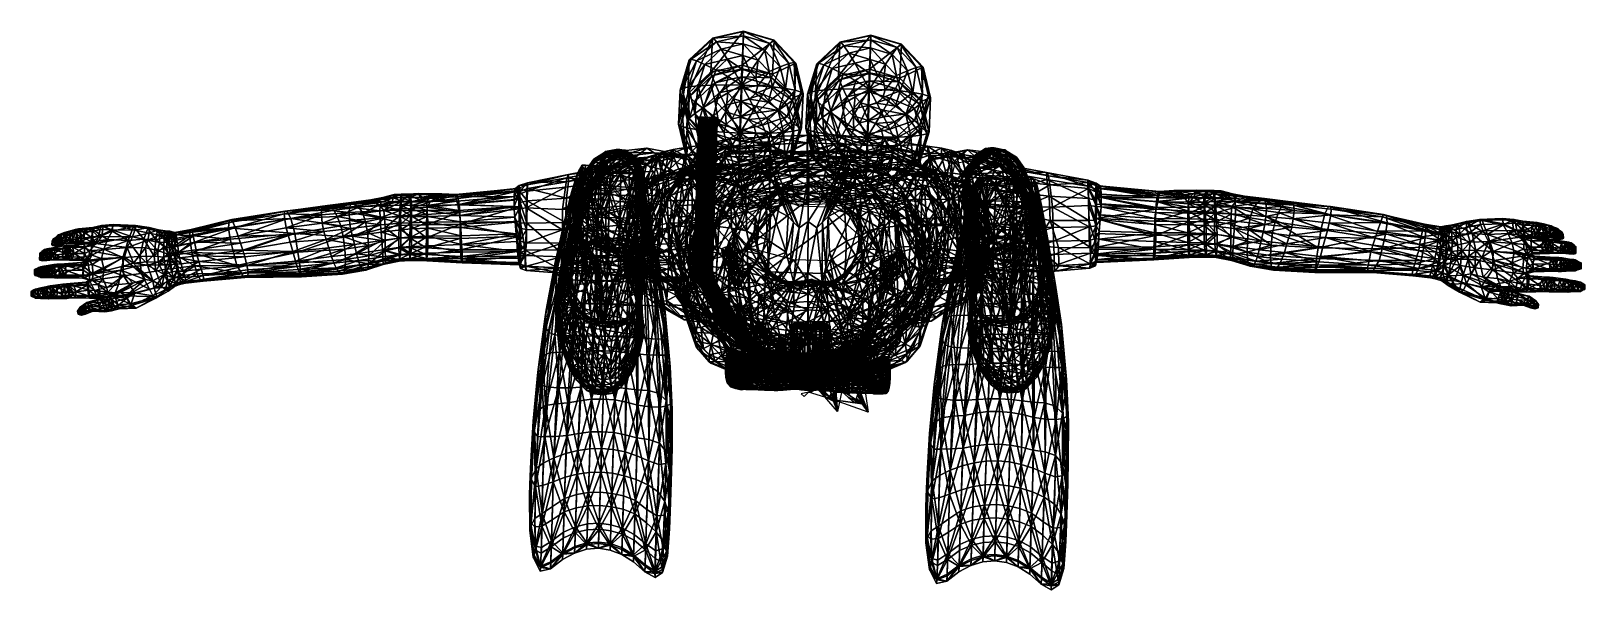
# Model space of a CAD drawing. Extents: x -12.4 to 12.5, y -5.7 to 3.2.
import ezdxf

# ---------------------------------------------------------------- set-up
doc = ezdxf.new("R2010")
doc.units = 0
for name, color, linetype in [('arm', 224, 'CONTINUOUS'), ('Box01', 224, 'CONTINUOUS'), ('Box02', 204, 'CONTINUOUS'), ('Box03', 204, 'CONTINUOUS'), ('Box04', 204, 'CONTINUOUS'), ('Capsule01', 204, 'CONTINUOUS'), ('Capsule02', 204, 'CONTINUOUS'), ('costume01', 232, 'CONTINUOUS'), ('costume02', 224, 'CONTINUOUS'), ('Cylinder03', 204, 'CONTINUOUS'), ('Cylinder04', 204, 'CONTINUOUS'), ('Cylinder05', 204, 'CONTINUOUS'), ('eye', 232, 'CONTINUOUS'), ('hair', 232, 'CONTINUOUS'), ('hair01', 204, 'CONTINUOUS'), ('hair02', 204, 'CONTINUOUS'), ('iris', 232, 'CONTINUOUS'), ('lash', 232, 'CONTINUOUS'), ('lips', 224, 'CONTINUOUS'), ('pupil', 224, 'CONTINUOUS'), ('shirt', 224, 'CONTINUOUS'), ('shoe', 224, 'CONTINUOUS'), ('skin', 224, 'CONTINUOUS'), ('skin01', 204, 'CONTINUOUS'), ('sock', 224, 'CONTINUOUS'), ('sole', 232, 'CONTINUOUS'), ('tear', 232, 'CONTINUOUS'), ('Tube01', 204, 'CONTINUOUS'), ('Tube02', 204, 'CONTINUOUS')]:
    doc.layers.add(name, color=color, linetype=linetype)

msp = doc.modelspace()

# ---------------------------------------------------------------- meshes
at = {"layer": 'arm', "color": 224}
mesh = msp.add_polyface(dxfattribs=at)
corners = [(-7.046476, 0.290408, 13.043085), (-7.002591, 0.151405, 13.092752), (-6.698995, 0.213392, 13.078266), (-6.7542, 0.46268, 12.388654), (-6.768015, 0.407677, 12.302943), (-7.261786, 0.384988, 12.285005), (-6.772476, 0.213117, 12.149335), (-7.261192, 0.170098, 12.116576), (-7.268373, 0.299926, 12.199733), (-6.765603, 0.099978, 12.108689), (-6.753461, -0.014931, 12.101234), (-7.213893, -0.080554, 12.046367), (-6.90982, 0.477707, 12.791022), (-7.195818, 0.43783, 12.793603), (-7.110909, 0.385881, 12.943387), (-6.804075, 0.494059, 12.503878), (-7.233069, 0.450029, 12.49174), (-7.236514, 0.45921, 12.643059), (-7.401139, 0.086766, 13.074882), (-7.361315, -0.08675, 13.083368), (-7.510876, 0.33449, 12.926062), (-7.456239, 0.234621, 13.025603), (-7.613688, 0.408647, 12.626344), (-7.565012, 0.386378, 12.776245), (-7.241468, 0.425289, 12.372391), (-7.688153, 0.381253, 12.357517), (-7.65683, 0.401299, 12.476333), (-7.710939, 0.264184, 12.184875), (-7.707659, 0.348512, 12.269897), (-7.243032, 0.043273, 12.065454), (-7.672316, -0.004397, 12.048668), (-7.697995, 0.128271, 12.102446), (-6.726037, 0.539615, 12.665603), (-6.917676, 0.50181, 12.648618), (-6.77412, 0.324488, 12.223173), (-6.780503, 0.421748, 12.931064), (-6.972624, -0.021151, 13.100855), (-8.135507, -0.036215, 13.007231)]
mesh.append_faces([[corners[k] for k in face] for face in [(0, 1, 2), (3, 4, 5), (6, 7, 8), (9, 10, 11), (12, 13, 14), (15, 16, 17), (1, 18, 19), (14, 20, 21), (17, 22, 23), (24, 25, 26), (8, 27, 28), (29, 30, 31), (32, 33, 12), (17, 16, 26), (14, 13, 23), (13, 12, 33), (3, 24, 16), (24, 5, 28), (8, 7, 31), (7, 6, 9), (5, 4, 34), (1, 0, 21), (5, 24, 3), (8, 34, 6), (11, 29, 9), (14, 35, 12), (17, 33, 15), (19, 36, 1), (21, 0, 14), (23, 13, 17), (26, 16, 24), (28, 5, 8), (31, 7, 29), (19, 18, 37), (26, 22, 17), (23, 20, 14), (33, 17, 13), (16, 15, 3), (28, 25, 24), (31, 27, 8), (9, 29, 7), (34, 8, 5), (21, 18, 1), (35, 14, 0), (2, 1, 36)]], dxfattribs={"vtx2": -1})
mesh = msp.add_polyface(dxfattribs=at)
corners = [(-6.324248, 0.571267, 12.750657), (-6.438322, 0.568184, 12.748592), (-6.446706, 0.465651, 12.905308), (-6.580224, 0.464675, 12.89304), (-6.550757, 0.568637, 12.729709), (-6.731744, 0.522639, 12.757823), (-6.545051, 0.585614, 12.637488), (-6.557393, 0.532577, 12.52415), (-6.726037, 0.539615, 12.665603), (-6.7542, 0.46268, 12.388654), (-6.804075, 0.494059, 12.503878), (-6.441534, 0.130637, 12.12826), (-6.765603, 0.099978, 12.108689), (-6.772476, 0.213117, 12.149335), (-6.441825, 0.33423, 12.230689), (-6.77412, 0.324488, 12.223173), (-6.768015, 0.407677, 12.302943), (-6.780503, 0.421748, 12.931064), (-6.710227, 0.333644, 13.026812), (-6.460274, 0.247357, 13.064978), (-6.698995, 0.213392, 13.078266), (-6.692937, 0.051872, 13.086452), (-6.432014, 0.592503, 12.611119), (-7.046476, 0.290408, 13.043085), (-6.972624, -0.021151, 13.100855), (-6.454048, 0.358708, 13.010768), (-6.472361, -0.110819, 13.041541), (-6.466403, 0.09085, 13.075247), (-6.429558, 0.479822, 12.391501), (-6.43745, 0.41614, 12.306974), (-6.442607, 0.234083, 12.162635), (-6.270789, 0.135254, 12.124165), (-6.438604, 0.023883, 12.127563), (-6.753461, -0.014931, 12.101234), (-6.90982, 0.477707, 12.791022), (-6.427747, 0.53861, 12.492883), (-6.322412, 0.593296, 12.614905), (-6.290505, 0.471593, 12.894139), (-6.271415, 0.329144, 12.222278), (-6.286428, 0.253298, 13.052885), (-6.917676, 0.50181, 12.648618)]
mesh.append_faces([[corners[k] for k in face] for face in [(3, 4, 5), (6, 7, 8)]])
mesh.append_faces([[corners[k] for k in face] for face in [(7, 28, 9), (18, 2, 3)]], dxfattribs={"vtx0": -1, "vtx2": -1})
mesh.append_faces([[corners[k] for k in face] for face in [(0, 1, 2), (9, 10, 7), (11, 12, 13), (14, 15, 16), (3, 17, 18), (19, 20, 21), (22, 6, 4), (23, 18, 17), (24, 21, 20), (19, 25, 18), (26, 27, 21), (28, 29, 16), (14, 30, 13), (31, 11, 30), (11, 32, 33), (3, 5, 34), (8, 7, 10), (5, 4, 6), (22, 35, 7), (2, 1, 4), (36, 22, 1), (37, 2, 25), (30, 14, 38), (25, 19, 39), (20, 18, 23), (34, 5, 8), (7, 35, 28), (13, 30, 11), (16, 29, 14), (18, 25, 2), (21, 27, 19), (4, 1, 22), (18, 20, 19), (39, 19, 27), (16, 9, 28), (13, 15, 14), (33, 12, 11), (34, 17, 3), (10, 40, 8), (6, 8, 5), (7, 6, 22), (4, 3, 2)]], dxfattribs={"vtx2": -1})
mesh = msp.add_polyface(dxfattribs=at)
corners = [(-6.432014, 0.592503, 12.611119), (-6.322412, 0.593296, 12.614905), (-6.28496, 0.537684, 12.486867), (-6.271415, 0.329144, 12.222278), (-6.271512, 0.233006, 12.156473), (-6.442607, 0.234083, 12.162635), (-6.267508, 0.476709, 12.380932), (-6.270093, 0.410382, 12.297097), (-6.43745, 0.41614, 12.306974), (-6.286428, 0.253298, 13.052885), (-6.277898, 0.365602, 12.994884), (-6.454048, 0.358708, 13.010768), (-6.100075, 0.545495, 12.515111), (-6.1541, 0.601972, 12.648049), (-5.786592, 0.598569, 12.675335), (-6.153834, 0.588049, 12.737978), (-6.099046, 0.489805, 12.87483), (-5.786326, 0.584646, 12.765264), (-6.022261, 0.410214, 12.296108), (-6.027451, 0.480095, 12.379197), (-5.546799, 0.482157, 12.376205), (-6.019915, 0.386773, 12.98825), (-5.96952, 0.4715, 12.921275), (-6.026984, 0.101206, 13.063834), (-6.02344, 0.266099, 13.048269), (-5.977715, 0.530709, 12.473034), (-6.017402, 0.328916, 12.223114), (-6.270789, 0.135254, 12.124165), (-6.012911, 0.236197, 12.160216), (-6.324248, 0.571267, 12.750657), (-6.441825, 0.33423, 12.230689), (-6.427747, 0.53861, 12.492883), (-6.290505, 0.471593, 12.894139), (-6.446706, 0.465651, 12.905308), (-6.429558, 0.479822, 12.391501), (-6.292985, 0.095778, 13.067201), (-6.010223, 0.142203, 12.12647), (-5.559869, 0.587815, 12.635501), (-6.438322, 0.568184, 12.748592)]
mesh.append_faces([[corners[k] for k in face] for face in [(12, 13, 14), (15, 16, 17)]])
mesh.append_faces([[corners[k] for k in face] for face in [(22, 32, 10), (25, 6, 2)]], dxfattribs={"vtx0": -1, "vtx2": -1})
mesh.append_faces([[corners[k] for k in face] for face in [(0, 1, 2), (3, 4, 5), (6, 7, 8), (9, 10, 11), (18, 19, 20), (10, 21, 22), (23, 24, 9), (2, 12, 25), (7, 18, 26), (27, 4, 28), (29, 15, 13), (10, 9, 24), (7, 6, 19), (4, 3, 26), (3, 30, 8), (2, 1, 13), (31, 2, 6), (17, 16, 22), (29, 32, 16), (14, 13, 15), (20, 19, 25), (2, 31, 0), (33, 32, 29), (8, 34, 6), (22, 16, 32), (9, 35, 23), (25, 19, 6), (26, 3, 7), (28, 36, 27), (13, 1, 29), (24, 21, 10), (19, 18, 7), (26, 28, 4), (8, 7, 3), (5, 4, 27), (37, 25, 12), (13, 12, 2), (6, 34, 31), (38, 29, 1), (11, 10, 32), (16, 15, 29), (15, 17, 14)]], dxfattribs={"vtx2": -1})
mesh = msp.add_polyface(dxfattribs=at)
corners = [(-4.616634, 0.2224, 12.073878), (-5.485596, 0.152219, 12.140703), (-5.495374, 0.250373, 12.184974), (-5.530718, 0.420473, 12.312605), (-4.628848, 0.497488, 12.24434), (-4.627394, 0.394438, 12.151897), (-5.489857, 0.111005, 13.061424), (-4.538239, 0.160685, 13.135469), (-4.550124, 0.389805, 13.104198), (-4.574256, 0.641289, 12.888526), (-5.525268, 0.525003, 12.919745), (-5.509257, 0.425881, 12.994669), (-4.628598, 0.553911, 12.300941), (-5.546799, 0.482157, 12.376205), (-5.560278, 0.551399, 12.499027), (-6.010223, 0.142203, 12.12647), (-6.012911, 0.236197, 12.160216), (-5.510463, 0.331749, 12.237628), (-6.017402, 0.328916, 12.223114), (-6.022261, 0.410214, 12.296108), (-5.977715, 0.530709, 12.473034), (-4.615048, 0.680221, 12.53598), (-5.559869, 0.587815, 12.635501), (-5.545573, 0.580789, 12.812547), (-5.96952, 0.4715, 12.921275), (-6.019915, 0.386773, 12.98825), (-5.497021, 0.302376, 13.044506), (-6.02344, 0.266099, 13.048269), (-6.026984, 0.101206, 13.063834), (-5.482967, 0.061315, 12.119062), (-6.009375, 0.046927, 12.121877), (-4.609354, 0.143647, 12.067594), (-4.555838, 0.512603, 13.043574), (-5.786592, 0.598569, 12.675335), (-5.786326, 0.584646, 12.765264), (-6.100075, 0.545495, 12.515111), (-4.62569, 0.347776, 12.116025), (-4.62168, 0.645263, 12.446736), (-4.594738, 0.685602, 12.730585)]
mesh.append_faces([[corners[k] for k in face] for face in [(14, 20, 22), (23, 24, 10)]])
mesh.append_faces([[corners[k] for k in face] for face in [(0, 1, 2), (3, 4, 5), (6, 7, 8), (9, 10, 11), (12, 13, 14), (1, 15, 16), (17, 18, 19), (20, 14, 13), (21, 22, 23), (10, 24, 25), (26, 27, 28), (29, 30, 15), (31, 29, 1), (12, 4, 3), (2, 16, 18), (26, 11, 25), (2, 17, 5), (23, 10, 9), (8, 32, 11), (14, 22, 21), (33, 34, 23), (35, 33, 22), (2, 36, 0), (5, 17, 3), (8, 26, 6), (11, 32, 9), (14, 37, 12), (16, 2, 1), (19, 3, 17), (23, 38, 21), (25, 11, 10), (28, 6, 26), (15, 1, 29), (1, 0, 31), (3, 13, 12), (18, 17, 2), (13, 3, 19), (25, 27, 26), (5, 36, 2), (9, 38, 23), (11, 26, 8), (21, 37, 14), (23, 22, 33), (24, 23, 34)]], dxfattribs={"vtx2": -1})
mesh = msp.add_polyface(dxfattribs=at)
corners = [(5.619267, 0.200895, 12.115342), (4.749427, 0.263454, 12.052487), (4.757576, 0.388906, 12.094595), (4.760007, 0.538642, 12.222898), (5.66282, 0.469538, 12.287041), (5.643002, 0.380637, 12.212155), (4.676426, 0.201075, 13.114425), (5.628094, 0.159738, 13.036033), (5.633503, 0.351164, 13.019086), (5.659226, 0.574028, 12.894202), (4.7071, 0.681972, 12.867329), (4.690519, 0.553133, 13.022456), (5.678651, 0.531361, 12.350569), (4.759521, 0.595062, 12.2795), (4.752469, 0.686352, 12.425327), (6.143891, 0.195478, 12.098711), (5.628386, 0.299132, 12.159569), (6.149875, 0.382249, 12.195325), (5.692083, 0.600722, 12.473329), (6.109562, 0.583691, 12.445429), (6.15931, 0.533513, 12.351363), (5.691978, 0.637135, 12.609804), (4.745939, 0.721253, 12.514602), (4.72647, 0.72646, 12.709296), (6.103934, 0.524422, 12.893701), (5.644429, 0.474771, 12.969195), (6.160233, 0.319504, 13.020444), (6.143858, 0.100198, 12.09412), (5.617336, 0.10997, 12.093711), (4.742809, 0.184641, 12.046234), (6.145909, 0.289493, 12.132446), (5.678553, 0.629988, 12.786914), (4.686159, 0.43029, 13.083104), (5.919044, 0.635954, 12.738529), (5.918778, 0.649877, 12.648601), (6.233081, 0.54386, 12.846664), (4.759035, 0.435581, 12.13046), (6.155375, 0.440141, 12.960443), (6.165292, 0.154649, 13.035988)]
mesh.append_faces([[corners[k] for k in face] for face in [(21, 19, 18), (9, 24, 31)]])
mesh.append_faces([[corners[k] for k in face] for face in [(0, 1, 2), (3, 4, 5), (6, 7, 8), (9, 10, 11), (12, 13, 14), (15, 0, 16), (17, 5, 4), (18, 19, 20), (21, 22, 23), (24, 9, 25), (26, 8, 7), (27, 28, 0), (28, 29, 1), (3, 13, 12), (30, 16, 5), (25, 8, 26), (5, 16, 2), (9, 31, 23), (11, 32, 8), (21, 18, 14), (33, 34, 21), (35, 33, 31), (2, 16, 0), (5, 36, 3), (8, 32, 6), (11, 25, 9), (14, 18, 12), (16, 30, 15), (20, 12, 18), (23, 31, 21), (25, 37, 24), (7, 38, 26), (0, 15, 27), (1, 0, 28), (12, 4, 3), (5, 17, 30), (4, 12, 20), (26, 37, 25), (2, 36, 5), (23, 10, 9), (8, 25, 11), (14, 22, 21), (21, 31, 33), (19, 21, 34)]], dxfattribs={"vtx2": -1})
mesh = msp.add_polyface(dxfattribs=at)
corners = [(6.571077, 0.625208, 12.718881), (6.456991, 0.62729, 12.721466), (6.424778, 0.527328, 12.865099), (6.404508, 0.288568, 12.127522), (6.403869, 0.384703, 12.193329), (6.574264, 0.391283, 12.200961), (6.402177, 0.465928, 12.268155), (6.399393, 0.532232, 12.352001), (6.561457, 0.536765, 12.361831), (6.413562, 0.421232, 12.965897), (6.423341, 0.309009, 13.023857), (6.597285, 0.304592, 13.035155), (5.918778, 0.649877, 12.648601), (6.286114, 0.656501, 12.619637), (6.231978, 0.59955, 12.486946), (5.919044, 0.635954, 12.738529), (6.233081, 0.54386, 12.846664), (6.28638, 0.642578, 12.709565), (6.15931, 0.533513, 12.351363), (6.154354, 0.463588, 12.268298), (5.66282, 0.469538, 12.287041), (6.416794, 0.593359, 12.457857), (6.404495, 0.190813, 12.095215), (6.143891, 0.195478, 12.098711), (6.454341, 0.6493, 12.585725), (6.155375, 0.440141, 12.960443), (6.145909, 0.289493, 12.132446), (6.57529, 0.187693, 12.09853), (6.109562, 0.583691, 12.445429), (6.559593, 0.595537, 12.463221), (6.563928, 0.649468, 12.581438), (6.581074, 0.522755, 12.875555), (6.149875, 0.382249, 12.195325), (6.575614, 0.291146, 12.132902), (6.569521, 0.473154, 12.277268), (6.103934, 0.524422, 12.893701), (6.431343, 0.151552, 13.03814), (6.160233, 0.319504, 13.020444), (5.678553, 0.629988, 12.786914)]
mesh.append_faces([[corners[k] for k in face] for face in [(12, 13, 14), (15, 16, 17)]])
mesh.append_faces([[corners[k] for k in face] for face in [(16, 25, 9), (18, 14, 21)]], dxfattribs={"vtx0": -1, "vtx2": -1})
mesh.append_faces([[corners[k] for k in face] for face in [(0, 1, 2), (3, 4, 5), (6, 7, 8), (9, 10, 11), (18, 19, 20), (9, 2, 16), (21, 7, 18), (19, 6, 4), (3, 22, 23), (17, 1, 24), (10, 9, 25), (7, 6, 19), (4, 3, 26), (5, 4, 6), (27, 22, 3), (12, 14, 28), (24, 21, 14), (21, 29, 8), (30, 24, 1), (31, 2, 9), (2, 1, 17), (13, 12, 15), (20, 19, 32), (29, 21, 24), (5, 33, 3), (8, 34, 6), (16, 35, 25), (36, 10, 37), (18, 28, 14), (4, 32, 19), (23, 26, 3), (24, 13, 17), (25, 37, 10), (11, 10, 36), (19, 18, 7), (26, 32, 4), (6, 34, 5), (14, 13, 24), (8, 7, 21), (38, 35, 16), (17, 16, 2), (15, 17, 13)]], dxfattribs={"vtx2": -1})
mesh = msp.add_polyface(dxfattribs=at)
corners = [(6.454341, 0.6493, 12.585725), (6.563928, 0.649468, 12.581438), (6.559593, 0.595537, 12.463221), (6.864926, 0.582237, 12.726769), (6.683417, 0.626647, 12.699483), (6.714539, 0.522949, 12.862677), (6.858649, 0.599161, 12.634578), (6.689429, 0.590642, 12.493896), (6.67714, 0.643571, 12.607291), (7.050533, 0.563037, 12.616715), (6.88622, 0.522469, 12.3575), (6.561457, 0.536765, 12.361831), (6.899523, 0.159876, 12.077479), (6.57529, 0.187693, 12.09853), (6.575614, 0.291146, 12.132902), (6.906594, 0.384455, 12.191929), (6.574264, 0.391283, 12.200961), (6.569521, 0.473154, 12.277268), (6.581074, 0.522755, 12.875555), (6.589835, 0.415883, 12.980977), (6.836353, 0.272722, 13.047354), (6.597285, 0.304592, 13.035155), (6.604833, 0.148145, 13.045394), (6.571077, 0.625208, 12.718881), (6.431343, 0.151552, 13.03814), (6.573293, 0.080918, 12.097845), (6.915358, 0.481781, 12.899784), (6.424778, 0.527328, 12.865099), (6.413562, 0.421232, 12.965897), (6.846296, 0.393065, 12.995849), (7.140543, 0.213398, 13.06045), (7.043538, 0.538869, 12.759154), (6.936343, 0.554287, 12.472497), (6.90559, 0.273071, 12.118096), (6.900125, 0.467588, 12.271728), (6.831749, 0.111154, 13.055565), (7.246119, 0.448812, 12.910597), (6.404508, 0.288568, 12.127522), (6.888356, 0.044865, 12.070078), (6.456991, 0.62729, 12.721466)]
mesh.append_faces([[corners[k] for k in face] for face in [(3, 4, 5), (6, 7, 8)]])
mesh.append_faces([[corners[k] for k in face] for face in [(2, 32, 10), (19, 26, 5)]], dxfattribs={"vtx0": -1, "vtx2": -1})
mesh.append_faces([[corners[k] for k in face] for face in [(0, 1, 2), (9, 6, 3), (10, 11, 2), (12, 13, 14), (15, 16, 17), (5, 18, 19), (20, 21, 22), (8, 1, 23), (19, 21, 20), (24, 22, 21), (17, 11, 10), (14, 16, 15), (25, 13, 12), (3, 5, 26), (7, 6, 9), (4, 3, 6), (2, 1, 8), (23, 18, 5), (27, 18, 23), (21, 19, 28), (29, 20, 30), (3, 31, 9), (2, 7, 32), (14, 33, 12), (17, 34, 15), (19, 29, 26), (22, 35, 20), (23, 4, 8), (36, 26, 29), (30, 20, 35), (20, 29, 19), (10, 34, 17), (15, 33, 14), (37, 14, 13), (12, 38, 25), (26, 31, 3), (9, 32, 7), (6, 8, 4), (8, 7, 2), (5, 4, 23), (39, 23, 1), (28, 19, 18)]], dxfattribs={"vtx2": -1})
mesh = msp.add_polyface(dxfattribs=at)
corners = [(7.140543, 0.213398, 13.06045), (7.182981, 0.35278, 13.010588), (6.846296, 0.393065, 12.995849), (6.900125, 0.467588, 12.271728), (6.88622, 0.522469, 12.3575), (7.373718, 0.489351, 12.339011), (7.394509, 0.234338, 12.083104), (6.90559, 0.273071, 12.118096), (6.906594, 0.384455, 12.191929), (6.888356, 0.044865, 12.070078), (6.899523, 0.159876, 12.077479), (7.377229, 0.107358, 12.032063), (7.329885, 0.5015, 12.760427), (7.043538, 0.538869, 12.759154), (6.915358, 0.481781, 12.899784), (7.365648, 0.514019, 12.458399), (6.936343, 0.554287, 12.472497), (7.050533, 0.563037, 12.616715), (7.593133, 0.300586, 12.991233), (7.539558, 0.152255, 13.040759), (8.274658, 0.035715, 12.969752), (7.112129, 0.040586, 13.068687), (7.646438, 0.400929, 12.891445), (7.246119, 0.448812, 12.910597), (7.747225, 0.475978, 12.591262), (7.369703, 0.523233, 12.6097), (7.8207, 0.449233, 12.322097), (7.843722, 0.332365, 12.14935), (7.400932, 0.364226, 12.16623), (7.393989, 0.449229, 12.251534), (7.806832, 0.063453, 12.013315), (7.34909, -0.016721, 12.013106), (6.831749, 0.111154, 13.055565), (7.097699, -0.16566, 13.035334), (7.501296, -0.021603, 13.049424), (7.699431, 0.453287, 12.741383), (7.789745, 0.469006, 12.441054), (7.840091, 0.416662, 12.234388), (7.831594, 0.196342, 12.066979)]
mesh.append_faces([[corners[k] for k in face] for face in [(0, 1, 2), (3, 4, 5), (6, 7, 8), (9, 10, 11), (12, 13, 14), (15, 16, 17), (18, 19, 20), (19, 0, 21), (22, 23, 1), (24, 25, 12), (26, 5, 15), (27, 28, 29), (30, 11, 6), (15, 25, 24), (12, 23, 22), (13, 12, 25), (31, 11, 30), (5, 4, 16), (29, 5, 26), (6, 28, 27), (7, 6, 11), (3, 29, 28), (1, 0, 19), (2, 1, 23), (32, 21, 0), (33, 21, 32), (5, 29, 3), (8, 28, 6), (11, 31, 9), (14, 23, 12), (17, 25, 15), (21, 34, 19), (1, 18, 22), (12, 35, 24), (15, 36, 26), (29, 37, 27), (6, 38, 30), (24, 36, 15), (22, 35, 12), (25, 17, 13), (16, 15, 5), (26, 37, 29), (27, 38, 6), (11, 10, 7), (28, 8, 3), (19, 18, 1)]], dxfattribs={"vtx2": -1})
mesh = msp.add_polyface(dxfattribs=at)
corners = [(-9.063374, -0.548241, 12.802658), (-9.112194, -0.363431, 12.868731), (-9.779592, -0.338876, 12.755382), (-8.989216, -0.672773, 12.725609), (-9.733726, -0.554429, 12.720474), (-8.889064, -0.619007, 12.170389), (-8.879213, -0.666108, 12.191443), (-9.603229, -0.708578, 12.17479), (-8.966423, -0.300857, 12.102722), (-9.003963, -0.190446, 12.119805), (-8.241439, -0.059671, 12.071856), (-9.041541, -0.080039, 12.136888), (-9.091639, 0.060936, 12.188194), (-8.296491, 0.189259, 12.173078), (-9.1248, 0.149596, 12.262212), (-9.141025, 0.185966, 12.358966), (-8.293618, 0.321308, 12.38019), (-9.161582, 0.177231, 12.46863), (-8.275769, 0.321006, 12.516425), (-9.186748, 0.168508, 12.621017), (-9.194646, 0.052623, 12.787878), (-8.200912, 0.205255, 12.923277), (-9.16772, -0.127541, 12.866413), (-8.135507, -0.036215, 13.007231), (-8.045613, -0.648477, 12.831312), (-8.961771, -0.717966, 12.630504), (-8.030461, -0.728993, 12.534204), (-8.932238, -0.740592, 12.52778), (-8.897778, -0.735105, 12.366005), (-8.098064, -0.562822, 12.099751), (-8.904348, -0.546011, 12.137755), (-8.934177, -0.410294, 12.102927), (-8.165949, -0.324644, 12.034921), (-8.025311, -0.701899, 12.700333), (-8.041435, -0.722118, 12.362385), (-8.886671, -0.706064, 12.278279), (-9.640742, -0.775565, 12.523317), (-9.739491, -0.177601, 12.190723), (-8.273006, 0.053698, 12.102077), (-8.26044, 0.320664, 12.724137), (-8.059568, -0.50594, 12.918561), (-8.20987, -0.17304, 12.041636), (-8.303361, 0.278462, 12.265785), (-9.591639, -0.778016, 12.254676), (-9.713956, -0.297343, 12.16351), (-9.670588, -0.483661, 12.153559), (-9.600225, -0.800482, 12.363414), (-8.088168, -0.337087, 12.986817), (-8.054644, -0.683454, 12.239388), (-9.698995, -0.39402, 12.153429)]
mesh.append_faces([[corners[k] for k in face] for face in [(5, 6, 7), (27, 25, 36)]])
mesh.append_faces([[corners[k] for k in face] for face in [(0, 1, 2), (3, 0, 4), (8, 9, 10), (11, 12, 13), (14, 15, 16), (15, 17, 18), (19, 20, 21), (20, 22, 23), (24, 3, 25), (26, 27, 28), (6, 5, 29), (30, 31, 32), (33, 25, 27), (34, 28, 35), (37, 11, 9), (11, 38, 10), (19, 39, 18), (40, 0, 3), (23, 22, 1), (8, 41, 32), (42, 13, 12), (6, 35, 43), (30, 5, 7), (44, 9, 8), (12, 11, 37), (36, 25, 3), (45, 31, 30), (46, 28, 27), (10, 41, 8), (13, 38, 11), (16, 42, 14), (18, 16, 15), (21, 39, 19), (23, 21, 20), (47, 1, 0), (48, 35, 6), (43, 35, 28), (29, 5, 30), (10, 9, 11), (18, 17, 19), (1, 47, 23), (32, 31, 8), (12, 14, 42), (49, 8, 31)]], dxfattribs={"vtx2": -1})
mesh = msp.add_polyface(dxfattribs=at)
corners = [(-7.511289, -0.512067, 12.086102), (-7.475712, -0.583561, 12.137068), (-8.080311, -0.611649, 12.133024), (-7.593238, -0.267982, 12.02338), (-7.550477, -0.406874, 12.048206), (-8.125551, -0.47734, 12.060372), (-7.672316, -0.004397, 12.048668), (-7.633863, -0.13382, 12.023534), (-8.20987, -0.17304, 12.041636), (-7.710939, 0.264184, 12.184875), (-7.697995, 0.128271, 12.102446), (-8.273006, 0.053698, 12.102077), (-7.688153, 0.381253, 12.357517), (-7.707659, 0.348512, 12.269897), (-8.303361, 0.278462, 12.265785), (-7.65683, 0.401299, 12.476333), (-8.293618, 0.321308, 12.38019), (-7.510876, 0.33449, 12.926062), (-7.565012, 0.386378, 12.776245), (-8.26044, 0.320664, 12.724137), (-7.401139, 0.086766, 13.074882), (-7.456239, 0.234621, 13.025603), (-8.200912, 0.205255, 12.923277), (-9.063374, -0.548241, 12.802658), (-8.059568, -0.50594, 12.918561), (-8.088168, -0.337087, 12.986817), (-7.344718, -0.660901, 12.7451), (-8.025311, -0.701899, 12.700333), (-8.030461, -0.728993, 12.534204), (-8.879213, -0.666108, 12.191443), (-8.054644, -0.683454, 12.239388), (-7.404597, -0.679708, 12.375733), (-8.041435, -0.722118, 12.362385), (-8.904348, -0.546011, 12.137755), (-8.098064, -0.562822, 12.099751), (-7.326003, -0.451125, 12.987365), (-8.045613, -0.648477, 12.831312), (-8.135507, -0.036215, 13.007231), (-7.361315, -0.08675, 13.083368), (-7.613688, 0.408647, 12.626344), (-8.275769, 0.321006, 12.516425), (-8.296491, 0.189259, 12.173078), (-8.165949, -0.324644, 12.034921), (-8.241439, -0.059671, 12.071856), (-7.336729, -0.285935, 13.051098), (-7.329138, -0.582322, 12.892132), (-8.961771, -0.717966, 12.630504), (-8.897778, -0.735105, 12.366005), (-8.932238, -0.740592, 12.52778), (-8.886671, -0.706064, 12.278279), (-8.989216, -0.672773, 12.725609)]
mesh.append_faces([[corners[k] for k in face] for face in [(21, 17, 22), (39, 15, 40)]])
mesh.append_faces([[corners[k] for k in face] for face in [(0, 1, 2), (3, 4, 5), (6, 7, 8), (9, 10, 11), (12, 13, 14), (15, 12, 16), (17, 18, 19), (20, 21, 22), (23, 24, 25), (26, 27, 28), (29, 2, 30), (31, 32, 30), (33, 5, 34), (11, 10, 6), (35, 24, 36), (37, 25, 38), (9, 41, 14), (0, 34, 5), (42, 8, 7), (19, 18, 39), (2, 34, 0), (5, 42, 3), (8, 43, 6), (11, 41, 9), (14, 16, 12), (16, 40, 15), (19, 22, 17), (22, 37, 20), (44, 25, 24), (45, 36, 27), (46, 27, 36), (47, 32, 28), (34, 2, 29), (42, 5, 33), (48, 28, 27), (49, 30, 32), (6, 43, 11), (50, 36, 24), (14, 13, 9), (5, 4, 0), (7, 3, 42), (30, 2, 1), (28, 32, 31), (39, 40, 19)]], dxfattribs={"vtx2": -1})
mesh = msp.add_polyface(dxfattribs=at)
corners = [(-5.491141, -0.116621, 13.028241), (-6.030545, -0.107915, 13.034906), (-6.0323, -0.26638, 12.976492), (-6.299335, -0.367412, 12.89081), (-6.299709, -0.26136, 12.97901), (-6.472248, -0.268107, 12.982092), (-6.288991, -0.449354, 12.626861), (-6.295763, -0.430077, 12.773434), (-6.460051, -0.446657, 12.78053), (-6.297622, -0.469424, 12.366408), (-6.289611, -0.462472, 12.491183), (-6.455504, -0.476029, 12.493656), (-6.279253, -0.35873, 12.186719), (-6.294146, -0.434846, 12.26492), (-6.461248, -0.444512, 12.260342), (-6.269342, -0.090512, 12.13137), (-6.270961, -0.243951, 12.142204), (-6.439423, -0.25779, 12.146106), (-6.270789, 0.135254, 12.124165), (-6.269285, 0.035889, 12.12536), (-6.438604, 0.023883, 12.127563), (-6.297605, -0.106963, 13.037793), (-6.292985, 0.095778, 13.067201), (-6.466403, 0.09085, 13.075247), (-6.019672, -0.468073, 12.500572), (-6.022454, -0.437173, 12.275522), (-6.025176, -0.475298, 12.37878), (-6.028338, -0.437187, 12.773788), (-6.032212, -0.374188, 12.888515), (-6.006775, -0.23415, 12.141224), (-6.011542, -0.353701, 12.1908), (-6.009375, 0.046927, 12.121877), (-6.008225, -0.078521, 12.126792), (-6.286428, 0.253298, 13.052885), (-6.020751, -0.455369, 12.632238), (-6.437876, -0.105592, 12.133511), (-6.010223, 0.142203, 12.12647), (-6.441534, 0.130637, 12.12826), (-5.48785, -0.296048, 12.965784), (-6.026984, 0.101206, 13.063834)]
mesh.append_faces([[corners[k] for k in face] for face in [(0, 1, 2), (3, 4, 5), (6, 7, 8), (9, 10, 11), (12, 13, 14), (15, 16, 17), (18, 19, 20), (21, 22, 23), (6, 10, 24), (25, 26, 9), (2, 1, 21), (27, 28, 3), (29, 30, 12), (31, 32, 15), (10, 9, 26), (23, 22, 33), (22, 21, 1), (5, 4, 21), (7, 6, 34), (4, 3, 28), (13, 12, 30), (15, 35, 20), (19, 18, 36), (16, 15, 32), (17, 35, 15), (20, 37, 18), (38, 2, 28), (24, 34, 6), (9, 13, 25), (21, 4, 2), (3, 7, 27), (12, 16, 29), (15, 19, 31), (26, 24, 10), (1, 39, 22), (8, 7, 3), (11, 10, 6), (34, 27, 7), (28, 2, 4), (14, 13, 9), (30, 25, 13), (17, 16, 12), (20, 19, 15), (36, 31, 19), (32, 29, 16)]], dxfattribs={"vtx2": -1})
mesh = msp.add_polyface(dxfattribs=at)
corners = [(6.440795, -0.205515, 12.949912), (6.440948, -0.311568, 12.861712), (6.607818, -0.323704, 12.867002), (6.437389, -0.374264, 12.744351), (6.430117, -0.393603, 12.597812), (6.595488, -0.407845, 12.603331), (6.430232, -0.406717, 12.462133), (6.437735, -0.413601, 12.337322), (6.60416, -0.42232, 12.332253), (6.43349, -0.379057, 12.235852), (6.417575, -0.303076, 12.157722), (6.585639, -0.313637, 12.158618), (6.408074, -0.188375, 12.113247), (6.40506, -0.034957, 12.102423), (6.573727, -0.048558, 12.103794), (6.403868, 0.091439, 12.096416), (6.404495, 0.190813, 12.095215), (6.57529, 0.187693, 12.09853), (6.431343, 0.151552, 13.03814), (6.437606, -0.051141, 13.008708), (6.612404, -0.053465, 13.011657), (5.623267, -0.353349, 12.867431), (6.173886, -0.320685, 12.860637), (6.173432, -0.212879, 12.948614), (5.631222, -0.067869, 13.002839), (6.170554, -0.054435, 13.00704), (6.165292, 0.154649, 13.035988), (6.161967, -0.401969, 12.604414), (6.165408, -0.421863, 12.350939), (6.161881, -0.383765, 12.247695), (6.160233, 0.319504, 13.020444), (6.170041, -0.383719, 12.745929), (6.149851, -0.300394, 12.163024), (6.14381, -0.180891, 12.113474), (6.143831, -0.025256, 12.099038), (6.143858, 0.100198, 12.09412), (6.160398, -0.414684, 12.472754), (5.629219, -0.247319, 12.940395), (6.573293, 0.080918, 12.097845), (6.143891, 0.195478, 12.098711)]
mesh.append_faces([[corners[k] for k in face] for face in [(0, 1, 2), (3, 4, 5), (6, 7, 8), (9, 10, 11), (12, 13, 14), (15, 16, 17), (18, 19, 20), (21, 22, 23), (24, 25, 26), (6, 4, 27), (28, 29, 9), (30, 26, 18), (25, 23, 0), (22, 31, 3), (32, 33, 12), (34, 35, 15), (7, 6, 36), (19, 18, 26), (2, 1, 3), (5, 4, 6), (4, 3, 31), (1, 0, 23), (8, 7, 9), (10, 9, 29), (11, 10, 12), (14, 13, 15), (16, 15, 35), (13, 12, 33), (37, 23, 25), (17, 38, 15), (27, 36, 6), (9, 7, 28), (0, 19, 25), (3, 1, 22), (12, 10, 32), (15, 13, 34), (36, 28, 7), (26, 25, 19), (20, 19, 0), (31, 27, 4), (23, 22, 1), (29, 32, 10), (15, 38, 14), (35, 39, 16), (33, 34, 13)]], dxfattribs={"vtx2": -1})
mesh = msp.add_polyface(dxfattribs=at)
corners = [(7.615718, -0.517411, 12.1026), (7.650435, -0.445609, 12.051476), (8.237689, -0.491218, 12.062443), (7.688526, -0.340077, 12.013403), (7.729954, -0.200816, 11.988384), (8.303186, -0.252455, 11.997307), (7.769402, -0.066303, 11.988355), (7.806832, 0.063453, 12.013315), (8.376518, 0.01317, 12.033905), (7.831594, 0.196342, 12.066979), (7.843722, 0.332365, 12.14935), (8.429848, 0.262575, 12.134877), (7.840091, 0.416662, 12.234388), (7.8207, 0.449233, 12.322097), (8.426764, 0.394598, 12.342003), (7.789745, 0.469006, 12.441054), (8.40954, 0.394142, 12.478318), (7.699431, 0.453287, 12.741383), (7.646438, 0.400929, 12.891445), (8.33756, 0.277748, 12.885507), (7.46874, -0.386275, 12.953575), (8.202435, -0.434659, 12.88142), (8.229866, -0.26556, 12.949549), (7.488187, -0.595885, 12.711224), (8.168901, -0.630916, 12.663346), (8.189332, -0.577315, 12.794233), (9.13262, -0.59334, 12.684222), (9.075335, -0.66166, 12.486652), (8.173531, -0.657967, 12.497196), (8.183659, -0.650999, 12.325329), (9.105138, -0.638773, 12.589241), (9.040089, -0.656478, 12.325037), (8.195965, -0.612223, 12.202273), (8.407228, 0.126812, 12.063982), (9.206034, -0.468162, 12.760935), (8.274658, 0.035715, 12.969752), (7.539558, 0.152255, 13.040759), (7.593133, 0.300586, 12.991233), (7.747225, 0.475978, 12.591262), (8.345808, -0.100472, 12.003825), (7.581076, -0.5736, 12.199305), (8.220517, -0.540197, 12.095796), (8.395164, 0.39367, 12.686098), (8.264245, -0.405499, 12.022941), (8.436358, 0.351837, 12.227554), (9.029464, -0.540465, 12.129466), (9.072438, -0.331366, 12.061803), (7.515565, -0.621601, 12.512227), (9.028329, -0.627537, 12.237364), (7.47259, -0.517442, 12.858326)]
mesh.append_faces([[corners[k] for k in face] for face in [(19, 18, 37), (16, 15, 38)]])
mesh.append_faces([[corners[k] for k in face] for face in [(0, 1, 2), (3, 4, 5), (6, 7, 8), (9, 10, 11), (12, 13, 14), (13, 15, 16), (17, 18, 19), (20, 21, 22), (23, 24, 25), (26, 25, 24), (27, 28, 29), (30, 24, 28), (31, 29, 32), (9, 33, 8), (34, 21, 25), (22, 35, 36), (11, 10, 12), (2, 1, 3), (39, 5, 4), (40, 0, 41), (17, 42, 16), (2, 41, 0), (5, 43, 3), (8, 39, 6), (11, 33, 9), (14, 44, 12), (16, 14, 13), (19, 42, 17), (35, 19, 37), (41, 2, 45), (43, 5, 46), (47, 28, 24), (48, 32, 41), (40, 32, 29), (45, 2, 43), (8, 7, 9), (49, 25, 21), (12, 44, 11), (3, 43, 2), (4, 6, 39), (41, 32, 40), (29, 28, 47), (16, 38, 17)]], dxfattribs={"vtx2": -1})
mesh = msp.add_polyface(dxfattribs=at)
corners = [(9.837308, -0.308387, 12.108811), (9.103722, -0.22165, 12.061453), (9.140371, -0.110914, 12.078366), (9.206034, -0.468162, 12.760935), (9.13262, -0.59334, 12.684222), (9.838432, -0.597886, 12.609166), (9.105138, -0.638773, 12.589241), (9.772676, -0.520028, 12.105636), (9.043959, -0.467339, 12.096765), (9.072438, -0.331366, 12.061803), (9.744401, -0.623772, 12.130603), (9.020124, -0.587651, 12.150565), (9.029464, -0.540465, 12.129466), (9.784092, -0.69042, 12.478954), (9.075335, -0.66166, 12.486652), (9.040089, -0.656478, 12.325037), (8.345808, -0.100472, 12.003825), (9.226151, 0.141228, 12.146359), (9.177057, -0.000182, 12.09528), (8.407228, 0.126812, 12.063982), (9.275219, 0.26669, 12.316907), (9.25887, 0.230177, 12.220226), (8.436358, 0.351837, 12.227554), (9.296352, 0.258137, 12.426475), (8.426764, 0.394598, 12.342003), (9.331964, 0.133831, 12.745565), (9.322289, 0.249638, 12.578746), (8.395164, 0.39367, 12.686098), (9.306978, -0.046561, 12.824219), (8.33756, 0.277748, 12.885507), (8.202435, -0.434659, 12.88142), (9.253533, -0.282928, 12.826785), (8.220517, -0.540197, 12.095796), (8.264245, -0.405499, 12.022941), (9.028329, -0.627537, 12.237364), (9.743065, -0.715695, 12.319237), (8.274658, 0.035715, 12.969752), (8.229866, -0.26556, 12.949549), (8.429848, 0.262575, 12.134877), (9.809687, -0.398274, 12.109069), (9.896669, 0.008027, 12.178431), (8.376518, 0.01317, 12.033905), (8.40954, 0.394142, 12.478318), (8.168901, -0.630916, 12.663346), (8.183659, -0.650999, 12.325329), (8.173531, -0.657967, 12.497196), (8.195965, -0.612223, 12.202273), (9.851464, -0.211582, 12.118825), (8.189332, -0.577315, 12.794233), (8.303186, -0.252455, 11.997307)]
mesh.append_faces([[corners[k] for k in face] for face in [(10, 11, 12), (13, 6, 14)]])
mesh.append_faces([[corners[k] for k in face] for face in [(0, 1, 2), (3, 4, 5), (5, 4, 6), (7, 8, 9), (13, 14, 15), (2, 1, 16), (17, 18, 19), (20, 21, 22), (23, 20, 24), (25, 26, 27), (28, 25, 29), (30, 3, 31), (12, 11, 32), (9, 8, 33), (32, 11, 34), (35, 15, 34), (33, 8, 12), (19, 18, 2), (27, 26, 23), (28, 36, 37), (16, 1, 9), (38, 22, 21), (34, 11, 10), (12, 8, 7), (39, 9, 1), (18, 17, 40), (16, 41, 2), (19, 38, 17), (22, 24, 20), (24, 42, 23), (27, 29, 25), (29, 36, 28), (31, 37, 30), (43, 6, 4), (44, 15, 14), (45, 14, 6), (46, 34, 15), (47, 2, 18), (2, 41, 19), (23, 42, 27), (48, 4, 3), (37, 31, 28), (9, 49, 16), (21, 17, 38)]], dxfattribs={"vtx2": -1})
mesh = msp.add_polyface(dxfattribs=at)
corners = [(9.896669, 0.008027, 12.178431), (9.876074, -0.09162, 12.145926), (9.177057, -0.000182, 12.09528), (9.907649, 0.069384, 12.210098), (9.25887, 0.230177, 12.220226), (9.275219, 0.26669, 12.316907), (9.916727, 0.096294, 12.293345), (9.296352, 0.258137, 12.426475), (9.322289, 0.249638, 12.578746), (9.331964, 0.133831, 12.745565), (9.94967, 0.016469, 12.623349), (9.940092, -0.103233, 12.69109), (9.851464, -0.211582, 12.118825), (9.943994, 0.091267, 12.503247), (9.930024, 0.111736, 12.397727), (10.167713, 0.028507, 12.22304), (10.156273, -0.054637, 12.173304), (10.178003, 0.063112, 12.303875), (9.837308, -0.308387, 12.108811), (10.115694, -0.337488, 12.1181), (10.093102, -0.433871, 12.118073), (10.131998, -0.244722, 12.126238), (9.920165, -0.252526, 12.71039), (10.181527, -0.287114, 12.659515), (10.192494, -0.143961, 12.648841), (10.188445, 0.069114, 12.412233), (10.145444, -0.148638, 12.144956), (10.147004, -0.497736, 12.624829), (9.253533, -0.282928, 12.826785), (10.194565, -0.346651, 12.104379), (10.169628, -0.026236, 12.602071), (10.16928, 0.033038, 12.531541), (10.196657, -0.043094, 12.620993), (10.213376, -0.257804, 12.108384), (10.239125, -0.072482, 12.148256), (9.140371, -0.110914, 12.078366), (9.306978, -0.046561, 12.824219), (9.876032, -0.468473, 12.675689), (9.226151, 0.141228, 12.146359), (9.103722, -0.22165, 12.061453), (9.809687, -0.398274, 12.109069)]
mesh.append_faces([[corners[k] for k in face] for face in [(10, 11, 24), (25, 14, 13)]])
mesh.append_faces([[corners[k] for k in face] for face in [(0, 1, 2), (3, 4, 5), (6, 5, 7), (8, 9, 10), (11, 10, 9), (2, 1, 12), (8, 13, 14), (3, 15, 16), (6, 17, 15), (18, 19, 20), (12, 21, 19), (22, 23, 24), (14, 25, 17), (12, 1, 26), (27, 23, 22), (28, 22, 11), (29, 19, 21), (4, 3, 0), (16, 26, 1), (30, 31, 13), (32, 30, 10), (33, 21, 26), (26, 16, 34), (35, 12, 18), (5, 6, 3), (7, 14, 6), (10, 13, 8), (9, 36, 11), (37, 22, 28), (14, 7, 8), (16, 0, 3), (15, 3, 6), (19, 18, 12), (24, 11, 22), (17, 6, 14), (26, 21, 12), (11, 36, 28), (21, 33, 29), (0, 38, 4), (1, 0, 16), (13, 10, 30), (39, 18, 40), (25, 13, 31), (10, 24, 32)]], dxfattribs={"vtx2": -1})
mesh = msp.add_polyface(dxfattribs=at)
corners = [(-11.71122, -0.184678, 12.107223), (-11.820522, -0.199755, 11.997445), (-11.748416, -0.19215, 11.936429), (-11.724656, -0.061808, 11.900472), (-11.62958, -0.03008, 11.962608), (-11.600192, -0.119828, 11.972633), (-11.818889, -0.020701, 11.946192), (-11.869836, -0.045627, 11.982883), (-11.732754, -0.003894, 12.104594), (-11.698415, 0.014052, 12.042275), (-11.638645, -0.195272, 12.02227), (-11.733452, -0.145659, 11.897142), (-11.790222, -0.141452, 11.854372), (-11.809266, -0.150282, 11.821486), (-11.813483, -0.076412, 11.82364), (-11.789639, -0.069178, 11.862334), (-11.848827, -0.037004, 11.893381), (-11.802433, -0.199016, 11.903414), (-11.683765, 0.013537, 12.145683), (-11.73778, -0.126903, 12.147058), (-11.621088, 0.01079, 12.168767), (-11.690818, -0.123439, 12.191277), (-11.628633, -0.126231, 12.208754), (-11.658389, -0.181295, 12.145387), (-11.604489, -0.179641, 12.181545), (-11.587428, -0.191997, 12.062338), (-11.575621, -0.016167, 11.999887), (-11.546613, -0.112866, 12.007451), (-11.646924, 0.027286, 12.075891), (-11.594651, 0.037851, 12.109643), (-11.512412, -0.00788, 12.019818), (-11.876631, -0.155856, 12.015667), (-11.526637, -0.190035, 12.090017)]
mesh.append_faces([[corners[k] for k in face] for face in [(0, 1, 2), (3, 4, 5), (6, 7, 8), (6, 9, 4), (10, 2, 11), (12, 13, 14), (11, 12, 15), (16, 6, 3), (12, 11, 2), (13, 12, 17), (18, 8, 19), (20, 18, 21), (21, 19, 0), (22, 21, 23), (23, 0, 10), (24, 23, 25), (25, 10, 5), (4, 26, 27), (28, 29, 30), (9, 28, 26), (18, 20, 29), (8, 18, 28), (1, 0, 19), (31, 19, 8), (2, 10, 0), (5, 11, 3), (8, 9, 6), (4, 3, 6), (11, 5, 10), (14, 15, 12), (15, 3, 11), (3, 15, 16), (2, 17, 12), (17, 2, 1), (19, 21, 18), (21, 22, 20), (0, 23, 21), (23, 24, 22), (10, 25, 23), (25, 32, 24), (5, 27, 25), (27, 5, 4), (30, 26, 28), (26, 4, 9), (29, 28, 18), (28, 9, 8)]], dxfattribs={"vtx2": -1})
mesh = msp.add_polyface(dxfattribs=at)
corners = [(-11.403646, -0.172535, 12.257468), (-11.320786, -0.19596, 12.144141), (-11.268164, -0.151317, 12.315082), (-11.384729, -0.234985, 12.435951), (-11.129413, -0.133483, 12.397611), (-11.05893, 0.021739, 12.069789), (-11.273508, -0.086527, 12.079843), (-11.2498, 0.027344, 12.086831), (-11.21864, -0.073353, 12.368506), (-11.053619, 0.002322, 12.393685), (-11.197968, 0.073317, 12.316538), (-11.225717, 0.089908, 12.223891), (-11.038511, 0.106883, 12.22289), (-11.379462, -0.089995, 12.332319), (-11.628633, -0.126231, 12.208754), (-11.604489, -0.179641, 12.181545), (-11.387752, -0.168442, 12.109838), (-11.526637, -0.190035, 12.090017), (-11.497564, -0.112455, 12.058177), (-11.369952, 0.03388, 12.290623), (-11.621088, 0.01079, 12.168767), (-11.37567, -0.107349, 12.043583), (-11.366146, 0.059827, 12.18832), (-11.364527, -0.004579, 12.049544), (-11.594651, 0.037851, 12.109643), (-11.512412, -0.00788, 12.019818), (-10.801874, -0.146594, 12.500156), (-10.680246, 0.094007, 12.241681), (-11.046402, 0.08584, 12.333805), (-10.690853, 0.015527, 12.099164), (-10.731406, -0.088494, 12.092295), (-10.715775, 0.075764, 12.37793), (-11.587428, -0.191997, 12.062338), (-11.546613, -0.112866, 12.007451), (-11.575621, -0.016167, 11.999887)]
mesh.append_faces([[corners[k] for k in face] for face in [(0, 1, 2), (2, 3, 4), (5, 6, 7), (8, 9, 10), (8, 2, 4), (26, 9, 4), (4, 9, 8), (6, 5, 30), (10, 9, 28), (28, 9, 31)]])
mesh.append_faces([[corners[k] for k in face] for face in [(11, 12, 5), (13, 14, 15), (16, 17, 18), (19, 20, 14), (21, 6, 1), (8, 10, 19), (0, 2, 8), (22, 11, 7), (19, 10, 11), (23, 7, 6), (24, 20, 19), (25, 24, 22), (25, 23, 21), (12, 11, 10), (27, 12, 28), (29, 5, 12), (1, 6, 30), (17, 32, 33), (34, 25, 18), (5, 7, 11), (17, 16, 0), (15, 0, 13), (18, 21, 16), (14, 13, 19), (1, 16, 21), (19, 13, 8), (8, 13, 0), (7, 23, 22), (11, 22, 19), (6, 21, 23), (19, 22, 24), (22, 23, 25), (21, 18, 25), (10, 28, 12), (33, 18, 17), (18, 33, 34)]], dxfattribs={"vtx2": -1})
mesh = msp.add_polyface(dxfattribs=at)
corners = [(-10.222727, -0.101752, 12.612763), (-10.217907, -0.033478, 12.551856), (-10.335084, -0.003005, 12.510726), (-10.715775, 0.075764, 12.37793), (-11.053619, 0.002322, 12.393685), (-10.801874, -0.146594, 12.500156), (-10.316134, 0.024648, 12.313498), (-10.465938, 0.061155, 12.261024), (-10.35981, -0.140342, 12.608989), (-10.48606, 0.043632, 12.463833), (-10.38404, -0.396821, 12.647385), (-10.551429, -0.127348, 12.569895), (-10.488142, -0.14117, 12.08285), (-10.298066, -0.182627, 12.115843), (-10.32422, -0.309104, 12.125039), (-10.30043, -0.063637, 12.146214), (-10.466515, -0.032833, 12.101969), (-10.230343, -0.24321, 12.660781), (-10.207591, -0.003008, 12.313667), (-10.19214, -0.06323, 12.218824), (-10.183463, -0.174089, 12.166985), (-10.181256, -0.267895, 12.148567), (-10.214458, 0.008009, 12.435462), (-10.813973, -0.262258, 12.115954), (-10.731406, -0.088494, 12.092295), (-10.690853, 0.015527, 12.099164), (-10.680246, 0.094007, 12.241681), (-10.885819, -0.41838, 12.537989), (-10.611803, -0.402405, 12.603271), (-11.05893, 0.021739, 12.069789), (-10.167377, -0.365925, 12.146154), (-10.525379, -0.265772, 12.087747), (-11.046402, 0.08584, 12.333805), (-11.038511, 0.106883, 12.22289), (-10.714412, -0.511375, 12.169434), (-10.163153, -0.030381, 12.562956), (-10.165463, -0.098521, 12.627789)]
mesh.append_faces([[corners[k] for k in face] for face in [(3, 4, 5), (8, 10, 17), (6, 2, 22), (29, 25, 24), (14, 21, 30), (22, 18, 6), (2, 1, 22), (17, 0, 8)]])
mesh.append_faces([[corners[k] for k in face] for face in [(0, 1, 2), (2, 6, 7), (8, 2, 9), (10, 8, 11), (12, 13, 14), (15, 13, 12), (6, 15, 16), (18, 19, 15), (13, 20, 21), (15, 19, 20), (23, 24, 12), (24, 25, 16), (25, 26, 7), (26, 3, 9), (3, 5, 11), (5, 27, 28), (2, 8, 0), (7, 9, 2), (9, 11, 8), (11, 28, 10), (14, 31, 12), (12, 16, 15), (16, 7, 6), (32, 3, 26), (33, 26, 25), (15, 6, 18), (21, 14, 13), (20, 13, 15), (12, 31, 23), (16, 12, 24), (7, 16, 25), (9, 7, 26), (11, 9, 3), (28, 11, 5), (34, 23, 31), (22, 1, 35), (1, 0, 36)]], dxfattribs={"vtx2": -1})
mesh = msp.add_polyface(dxfattribs=at)
corners = [(-10.114251, -0.061222, 12.247939), (-10.031817, -0.060033, 12.269174), (-10.019875, -0.143074, 12.219384), (-10.129158, -0.011752, 12.335127), (-10.04204, -0.025518, 12.350055), (-10.136359, -0.013284, 12.543909), (-10.058214, -0.030135, 12.551607), (-10.052039, -0.019605, 12.45846), (-10.058313, -0.131877, 12.667252), (-10.139225, -0.123895, 12.653861), (-10.139824, -0.234069, 12.679454), (-10.093287, -0.255458, 12.168442), (-10.102682, -0.161646, 12.194714), (-10.096561, -0.041918, 12.593055), (-10.163153, -0.030381, 12.562956), (-10.165463, -0.098521, 12.627789), (-10.123354, -0.059012, 12.612103), (-10.097155, -0.084386, 12.638175), (-10.075491, -0.346736, 12.154722), (-10.167377, -0.365925, 12.146154), (-10.207591, -0.003008, 12.313667), (-10.181256, -0.267895, 12.148567), (-10.183463, -0.174089, 12.166985), (-10.214458, 0.008009, 12.435462), (-10.135634, -0.001821, 12.448315), (-10.230343, -0.24321, 12.660781), (-10.228102, -0.414774, 12.668296), (-10.132351, -0.392312, 12.685945), (-10.222727, -0.101752, 12.612763), (-10.07036, -0.067289, 12.619131), (-10.05314, -0.232704, 12.695078), (-10.217907, -0.033478, 12.551856), (-10.03152, -0.114783, 12.648208), (-9.99415, -0.332941, 12.172204), (-10.19214, -0.06323, 12.218824), (-10.04087, -0.375754, 12.705701), (-10.032015, -0.05551, 12.577679)]
mesh.append_faces([[corners[k] for k in face] for face in [(6, 5, 13), (14, 15, 16), (9, 8, 17)]])
mesh.append_faces([[corners[k] for k in face] for face in [(23, 14, 5), (10, 15, 28)]], dxfattribs={"vtx0": -1, "vtx2": -1})
mesh.append_faces([[corners[k] for k in face] for face in [(0, 1, 2), (3, 4, 1), (5, 6, 7), (8, 9, 10), (11, 12, 2), (11, 18, 19), (20, 3, 0), (11, 21, 22), (20, 23, 24), (5, 24, 23), (25, 26, 27), (28, 25, 10), (17, 29, 13), (0, 12, 22), (30, 10, 27), (4, 3, 24), (15, 14, 31), (13, 5, 14), (16, 15, 9), (6, 13, 29), (17, 8, 32), (32, 8, 30), (2, 12, 0), (1, 0, 3), (7, 24, 5), (10, 30, 8), (33, 18, 11), (19, 21, 11), (0, 34, 20), (22, 12, 11), (24, 3, 20), (27, 10, 25), (10, 9, 15), (13, 16, 17), (22, 34, 0), (27, 35, 30), (24, 7, 4), (14, 16, 13), (9, 17, 16), (29, 36, 6), (32, 29, 17)]], dxfattribs={"vtx2": -1})
mesh = msp.add_polyface(dxfattribs=at)
corners = [(-10.093287, -0.255458, 12.168442), (-10.008352, -0.236978, 12.190985), (-9.99415, -0.332941, 12.172204), (-10.03152, -0.114783, 12.648208), (-10.032015, -0.05551, 12.577679), (-10.07036, -0.067289, 12.619131), (-8.966423, -0.300857, 12.102722), (-9.698995, -0.39402, 12.153429), (-9.713956, -0.297343, 12.16351), (-9.739491, -0.177601, 12.190723), (-9.760809, -0.078138, 12.223325), (-9.091639, 0.060936, 12.188194), (-9.1248, 0.149596, 12.262212), (-9.772182, -0.016878, 12.255043), (-9.781117, 0.009952, 12.338331), (-9.141025, 0.185966, 12.358966), (-9.794071, 0.02528, 12.442774), (-9.194646, 0.052623, 12.787878), (-9.186748, 0.168508, 12.621017), (-9.807379, 0.004691, 12.548356), (-9.811851, -0.070151, 12.66848), (-9.800915, -0.189764, 12.736176), (-9.16772, -0.127541, 12.866413), (-9.161582, 0.177231, 12.46863), (-10.031817, -0.060033, 12.269174), (-10.04204, -0.025518, 12.350055), (-9.977072, -0.42556, 12.16399), (-9.670588, -0.483661, 12.153559), (-10.04087, -0.375754, 12.705701), (-9.779592, -0.338876, 12.755382), (-10.05314, -0.232704, 12.695078), (-10.052039, -0.019605, 12.45846), (-9.112194, -0.363431, 12.868731), (-10.05592, -0.435415, 12.150629), (-10.075491, -0.346736, 12.154722), (-10.019875, -0.143074, 12.219384), (-8.934177, -0.410294, 12.102927), (-10.058214, -0.030135, 12.551607), (-9.003963, -0.190446, 12.119805), (-9.733726, -0.554429, 12.720474)]
mesh.append_faces([[corners[k] for k in face] for face in [(3, 4, 5), (30, 21, 20), (19, 16, 31)]])
mesh.append_faces([[corners[k] for k in face] for face in [(0, 1, 2), (6, 7, 8), (9, 10, 11), (12, 13, 14), (15, 14, 16), (17, 18, 19), (20, 21, 22), (19, 18, 23), (24, 13, 10), (25, 14, 13), (26, 7, 27), (2, 8, 7), (28, 29, 21), (31, 16, 14), (9, 8, 2), (29, 32, 22), (26, 33, 34), (13, 12, 11), (1, 35, 10), (4, 3, 20), (36, 27, 7), (37, 4, 19), (35, 1, 0), (14, 15, 12), (16, 23, 15), (19, 20, 17), (22, 17, 20), (38, 8, 9), (23, 16, 19), (10, 35, 24), (13, 24, 25), (7, 26, 2), (21, 30, 28), (14, 25, 31), (2, 1, 9), (39, 29, 28), (22, 21, 29), (34, 2, 26), (11, 10, 13), (10, 9, 1), (20, 19, 4), (19, 31, 37), (30, 20, 3)]], dxfattribs={"vtx2": -1})
mesh = msp.add_polyface(dxfattribs=at)
corners = [(-7.148271, -0.36033, 12.071231), (-7.182305, -0.215089, 12.048292), (-6.742209, -0.147119, 12.105819), (-6.727497, -0.479544, 12.227448), (-7.092928, -0.539935, 12.166245), (-7.118478, -0.46861, 12.110547), (-8.059568, -0.50594, 12.918561), (-7.326003, -0.451125, 12.987365), (-7.336729, -0.285935, 13.051098), (-8.025311, -0.701899, 12.700333), (-7.344718, -0.660901, 12.7451), (-7.329138, -0.582322, 12.892132), (-8.088168, -0.337087, 12.986817), (-7.361315, -0.08675, 13.083368), (-6.958144, -0.523552, 12.907127), (-6.95654, -0.227264, 13.067432), (-6.999318, -0.622518, 12.573704), (-7.372779, -0.686861, 12.546229), (-7.404597, -0.679708, 12.375733), (-7.440136, -0.639442, 12.23361), (-7.475712, -0.583561, 12.137068), (-7.511289, -0.512067, 12.086102), (-7.593238, -0.267982, 12.02338), (-7.633863, -0.13382, 12.023534), (-7.550477, -0.406874, 12.048206), (-7.213893, -0.080554, 12.046367), (-7.243032, 0.043273, 12.065454), (-6.972624, -0.021151, 13.100855), (-6.951725, -0.394729, 13.00287), (-6.97402, -0.599482, 12.764075), (-6.719185, -0.519862, 12.328361), (-7.063106, -0.590204, 12.265198), (-8.054644, -0.683454, 12.239388), (-8.030461, -0.728993, 12.534204), (-6.731847, -0.296582, 12.122447), (-6.701995, -0.528346, 12.465733), (-7.029013, -0.619424, 12.407413), (-6.686136, -0.503125, 12.777411), (-6.692018, -0.150919, 13.051445), (-8.045613, -0.648477, 12.831312), (-6.726967, -0.40739, 12.162992), (-6.753461, -0.014931, 12.101234), (-7.672316, -0.004397, 12.048668), (-6.690979, -0.522769, 12.615417)]
mesh.append_faces([[corners[k] for k in face] for face in [(12, 8, 13)]])
mesh.append_faces([[corners[k] for k in face] for face in [(0, 1, 2), (3, 4, 5), (6, 7, 8), (9, 10, 11), (14, 11, 10), (15, 8, 7), (16, 17, 18), (19, 20, 4), (0, 5, 21), (1, 22, 23), (20, 21, 5), (24, 22, 1), (2, 1, 25), (26, 25, 23), (15, 27, 13), (14, 28, 7), (16, 29, 10), (30, 31, 4), (18, 19, 31), (20, 19, 32), (18, 17, 33), (2, 34, 0), (35, 36, 31), (37, 29, 16), (27, 15, 38), (33, 17, 10), (32, 19, 18), (39, 11, 7), (10, 29, 14), (7, 28, 15), (18, 36, 16), (4, 31, 19), (21, 24, 0), (23, 25, 1), (5, 4, 20), (1, 0, 24), (40, 5, 0), (25, 41, 2), (23, 42, 26), (13, 8, 15), (7, 11, 14), (10, 17, 16), (31, 36, 18), (43, 16, 36)]], dxfattribs={"vtx2": -1})
mesh = msp.add_polyface(dxfattribs=at)
corners = [(-7.063106, -0.590204, 12.265198), (-6.719185, -0.519862, 12.328361), (-6.701995, -0.528346, 12.465733), (-6.999318, -0.622518, 12.573704), (-6.690979, -0.522769, 12.615417), (-6.686136, -0.503125, 12.777411), (-6.958144, -0.523552, 12.907127), (-6.685681, -0.433055, 12.902288), (-6.689574, -0.312562, 12.990045), (-6.692018, -0.150919, 13.051445), (-6.692937, 0.051872, 13.086452), (-6.972624, -0.021151, 13.100855), (-6.447213, -0.370764, 12.188383), (-6.726967, -0.40739, 12.162992), (-6.731847, -0.296582, 12.122447), (-6.437876, -0.105592, 12.133511), (-6.742209, -0.147119, 12.105819), (-6.753461, -0.014931, 12.101234), (-6.472361, -0.110819, 13.041541), (-6.460051, -0.446657, 12.78053), (-6.466066, -0.381011, 12.896861), (-6.727497, -0.479544, 12.227448), (-6.461248, -0.444512, 12.260342), (-6.455504, -0.476029, 12.493656), (-6.454204, -0.465045, 12.633135), (-7.148271, -0.36033, 12.071231), (-6.951725, -0.394729, 13.00287), (-6.97402, -0.599482, 12.764075), (-7.029013, -0.619424, 12.407413), (-6.463987, -0.479601, 12.3621), (-6.472248, -0.268107, 12.982092), (-6.299335, -0.367412, 12.89081), (-6.288991, -0.449354, 12.626861), (-6.297622, -0.469424, 12.366408), (-6.279253, -0.35873, 12.186719), (-6.439423, -0.25779, 12.146106), (-6.466403, 0.09085, 13.075247), (-6.297605, -0.106963, 13.037793), (-7.118478, -0.46861, 12.110547), (-6.438604, 0.023883, 12.127563), (-6.95654, -0.227264, 13.067432), (-7.092928, -0.539935, 12.166245)]
mesh.append_faces([[corners[k] for k in face] for face in [(0, 1, 2), (3, 4, 5), (6, 7, 8), (9, 10, 11), (12, 13, 14), (15, 16, 17), (18, 9, 8), (19, 20, 7), (1, 21, 22), (23, 24, 4), (25, 14, 13), (26, 8, 9), (27, 5, 7), (28, 2, 4), (29, 23, 2), (20, 30, 8), (31, 20, 19), (32, 24, 23), (24, 19, 5), (33, 29, 22), (12, 22, 21), (34, 12, 35), (15, 35, 14), (30, 20, 31), (19, 24, 32), (23, 29, 33), (22, 12, 34), (36, 18, 37), (8, 26, 6), (38, 13, 21), (14, 35, 12), (17, 39, 15), (8, 30, 18), (7, 5, 19), (22, 29, 1), (4, 2, 23), (9, 40, 26), (7, 6, 27), (41, 21, 1), (2, 1, 29), (10, 9, 18), (37, 18, 30), (8, 7, 20), (5, 4, 24), (21, 13, 12), (14, 16, 15)]], dxfattribs={"vtx2": -1})
mesh = msp.add_polyface(dxfattribs=at)
corners = [(-5.458399, -0.441668, 12.284647), (-4.561849, -0.431577, 12.269618), (-4.547178, -0.523347, 12.416049), (-5.467916, -0.213505, 12.145374), (-4.585202, -0.166121, 12.115842), (-4.572213, -0.326019, 12.183954), (-5.472044, -0.477982, 12.775989), (-4.52772, -0.500037, 12.802762), (-4.523361, -0.406328, 12.943551), (-4.531308, -0.52955, 12.672636), (-5.464678, -0.495558, 12.667339), (-5.459355, -0.504184, 12.551003), (-5.482967, 0.061315, 12.119062), (-4.609354, 0.143647, 12.067594), (-4.594232, -0.042157, 12.086585), (-4.524986, -0.078119, 13.1034), (-5.491141, -0.116621, 13.028241), (-5.48785, -0.296048, 12.965784), (-6.009375, 0.046927, 12.121877), (-5.476665, -0.075489, 12.120717), (-6.006775, -0.23415, 12.141224), (-5.46131, -0.336278, 12.194389), (-5.481302, -0.402023, 12.892792), (-6.032212, -0.374188, 12.888515), (-6.028338, -0.437187, 12.773788), (-5.457667, -0.507683, 12.42992), (-6.025176, -0.475298, 12.37878), (-6.022454, -0.437173, 12.275522), (-6.020751, -0.455369, 12.632238), (-6.019672, -0.468073, 12.500572), (-4.538239, 0.160685, 13.135469), (-5.489857, 0.111005, 13.061424), (-6.008225, -0.078521, 12.126792), (-6.011542, -0.353701, 12.1908), (-6.030545, -0.107915, 13.034906), (-4.520263, -0.299774, 13.02347), (-4.537381, -0.539276, 12.538118), (-6.0323, -0.26638, 12.976492), (-6.026984, 0.101206, 13.063834)]
mesh.append_faces([[corners[k] for k in face] for face in [(0, 1, 2), (3, 4, 5), (6, 7, 8), (9, 10, 11), (12, 13, 14), (15, 16, 17), (18, 12, 19), (20, 3, 21), (22, 23, 24), (25, 26, 27), (10, 28, 29), (15, 30, 31), (3, 20, 32), (33, 21, 0), (6, 24, 28), (23, 22, 17), (34, 16, 31), (6, 10, 9), (22, 8, 35), (3, 19, 14), (0, 21, 5), (36, 11, 25), (11, 29, 26), (2, 25, 0), (5, 21, 3), (8, 22, 6), (11, 36, 9), (14, 19, 12), (17, 35, 15), (19, 32, 18), (21, 33, 20), (37, 17, 16), (24, 6, 22), (27, 0, 25), (29, 11, 10), (31, 16, 15), (32, 19, 3), (0, 27, 33), (28, 10, 6), (31, 38, 34), (9, 7, 6), (35, 17, 22), (14, 4, 3), (5, 1, 0), (25, 2, 36), (26, 25, 11)]], dxfattribs={"vtx2": -1})
mesh = msp.add_polyface(dxfattribs=at)
corners = [(4.701272, -0.390975, 12.248463), (5.597935, -0.393204, 12.259396), (5.598446, -0.459221, 12.40467), (4.721595, -0.125327, 12.094586), (5.604815, -0.16497, 12.120085), (5.599509, -0.287795, 12.169127), (4.670181, -0.45972, 12.781755), (5.614142, -0.429389, 12.750669), (5.623267, -0.353349, 12.867431), (5.606435, -0.44703, 12.642056), (4.673431, -0.489203, 12.651613), (4.678976, -0.498878, 12.51707), (4.742809, 0.184641, 12.046234), (5.617336, 0.10997, 12.093711), (5.612242, -0.026883, 12.095391), (5.631222, -0.067869, 13.002839), (4.665121, -0.037837, 13.082412), (4.661976, -0.259525, 13.002499), (6.143858, 0.100198, 12.09412), (6.143831, -0.025256, 12.099038), (6.14381, -0.180891, 12.113474), (6.149851, -0.300394, 12.163024), (6.170554, -0.054435, 13.00704), (5.629219, -0.247319, 12.940395), (6.173886, -0.320685, 12.860637), (6.165408, -0.421863, 12.350939), (6.161967, -0.401969, 12.604414), (5.600655, -0.455705, 12.525743), (4.676426, 0.201075, 13.114425), (6.161881, -0.383765, 12.247695), (6.170041, -0.383719, 12.745929), (4.665643, -0.36605, 12.922565), (4.688075, -0.482867, 12.394958), (6.160398, -0.414684, 12.472754), (4.710319, -0.285331, 12.162753), (4.729403, -0.001289, 12.065291), (5.628094, 0.159738, 13.036033), (6.173432, -0.212879, 12.948614), (6.165292, 0.154649, 13.035988)]
mesh.append_faces([[corners[k] for k in face] for face in [(0, 1, 2), (3, 4, 5), (6, 7, 8), (9, 10, 11), (12, 13, 14), (15, 16, 17), (13, 18, 19), (4, 20, 21), (22, 15, 23), (24, 8, 7), (25, 2, 1), (26, 9, 27), (28, 16, 15), (20, 4, 14), (5, 21, 29), (30, 7, 9), (9, 7, 6), (31, 8, 23), (14, 4, 3), (5, 1, 0), (27, 11, 32), (33, 27, 2), (2, 32, 0), (5, 34, 3), (8, 31, 6), (11, 27, 9), (14, 35, 12), (17, 23, 15), (19, 14, 13), (21, 5, 4), (7, 30, 24), (1, 29, 25), (27, 33, 26), (15, 36, 28), (14, 19, 20), (29, 1, 5), (9, 26, 30), (37, 23, 8), (38, 36, 15), (6, 10, 9), (23, 17, 31), (3, 35, 14), (0, 34, 5), (32, 2, 27), (2, 25, 33)]], dxfattribs={"vtx2": -1})
mesh = msp.add_polyface(dxfattribs=at)
corners = [(6.831749, 0.111154, 13.055565), (6.832447, -0.091638, 13.020556), (7.097699, -0.16566, 13.035334), (7.232705, -0.477142, 12.133528), (6.867042, -0.419955, 12.196399), (6.865585, -0.34781, 12.131948), (6.585639, -0.313637, 12.158618), (6.576666, -0.200737, 12.11638), (6.878284, -0.087416, 12.074712), (6.573727, -0.048558, 12.103794), (6.573293, 0.080918, 12.097845), (6.612404, -0.053465, 13.011657), (6.613398, -0.210749, 12.952205), (6.607818, -0.323704, 12.867002), (6.601847, -0.389403, 12.750696), (6.828402, -0.443887, 12.746546), (6.859545, -0.460342, 12.297348), (6.60416, -0.42232, 12.332253), (6.595488, -0.407845, 12.603331), (6.596247, -0.41882, 12.463847), (6.843058, -0.468975, 12.434797), (7.203777, -0.527668, 12.232614), (6.604833, 0.148145, 13.045394), (6.440795, -0.205515, 12.949912), (6.827903, -0.373821, 12.871425), (6.832677, -0.463491, 12.584531), (6.60065, -0.387258, 12.23051), (6.437389, -0.374264, 12.744351), (6.430232, -0.406717, 12.462133), (6.43349, -0.379057, 12.235852), (6.408074, -0.188375, 12.113247), (6.431343, 0.151552, 13.03814), (7.170592, -0.557183, 12.374982), (7.117056, -0.537717, 12.731894), (7.094058, -0.333163, 12.970789), (6.831141, -0.253297, 12.959165), (6.869309, -0.236964, 12.091383), (6.888356, 0.044865, 12.070078), (7.257374, -0.405597, 12.077715), (7.101168, -0.461927, 12.875017), (7.141685, -0.560534, 12.541408)]
mesh.append_faces([[corners[k] for k in face] for face in [(0, 1, 2), (3, 4, 5), (5, 6, 7), (8, 9, 10), (1, 11, 12), (13, 14, 15), (4, 16, 17), (18, 19, 20), (21, 16, 4), (19, 17, 16), (22, 11, 1), (23, 12, 11), (12, 13, 24), (14, 18, 25), (26, 6, 5), (7, 9, 8), (13, 12, 23), (18, 14, 27), (17, 19, 28), (6, 26, 29), (9, 7, 30), (11, 22, 31), (32, 20, 16), (33, 15, 25), (34, 35, 24), (7, 36, 5), (10, 37, 8), (12, 35, 1), (15, 24, 13), (17, 26, 4), (20, 25, 18), (38, 5, 36), (2, 1, 35), (39, 24, 15), (40, 25, 20), (16, 20, 19), (1, 0, 22), (24, 35, 12), (27, 14, 13), (28, 19, 18), (25, 15, 14), (29, 26, 17), (5, 4, 26), (30, 7, 6), (8, 36, 7)]], dxfattribs={"vtx2": -1})
mesh = msp.add_polyface(dxfattribs=at)
corners = [(7.318692, -0.151527, 12.015175), (7.286036, -0.29706, 12.038265), (6.869309, -0.236964, 12.091383), (6.859545, -0.460342, 12.297348), (7.203777, -0.527668, 12.232614), (7.170592, -0.557183, 12.374982), (6.832677, -0.463491, 12.584531), (7.141685, -0.560534, 12.541408), (7.117056, -0.537717, 12.731894), (6.827903, -0.373821, 12.871425), (7.101168, -0.461927, 12.875017), (7.094058, -0.333163, 12.970789), (8.168901, -0.630916, 12.663346), (7.488187, -0.595885, 12.711224), (7.515565, -0.621601, 12.512227), (8.183659, -0.650999, 12.325329), (7.546541, -0.614173, 12.341588), (7.581076, -0.5736, 12.199305), (8.202435, -0.434659, 12.88142), (7.46874, -0.386275, 12.953575), (7.47259, -0.517442, 12.858326), (7.501296, -0.021603, 13.049424), (7.478309, -0.220996, 13.017262), (8.229866, -0.26556, 12.949549), (7.097699, -0.16566, 13.035334), (7.615718, -0.517411, 12.1026), (7.257374, -0.405597, 12.077715), (7.688526, -0.340077, 12.013403), (7.729954, -0.200816, 11.988384), (7.34909, -0.016721, 12.013106), (7.650435, -0.445609, 12.051476), (7.232705, -0.477142, 12.133528), (6.878284, -0.087416, 12.074712), (6.888356, 0.044865, 12.070078), (7.112129, 0.040586, 13.068687), (6.831141, -0.253297, 12.959165), (6.828402, -0.443887, 12.746546), (6.843058, -0.468975, 12.434797), (6.865585, -0.34781, 12.131948), (8.189332, -0.577315, 12.794233), (7.769402, -0.066303, 11.988355), (7.539558, 0.152255, 13.040759), (7.806832, 0.063453, 12.013315), (6.867042, -0.419955, 12.196399)]
mesh.append_faces([[corners[k] for k in face] for face in [(21, 22, 23)]])
mesh.append_faces([[corners[k] for k in face] for face in [(0, 1, 2), (3, 4, 5), (6, 7, 8), (9, 10, 11), (12, 13, 14), (15, 16, 17), (18, 19, 20), (20, 10, 8), (22, 24, 11), (14, 7, 5), (25, 17, 4), (26, 1, 27), (28, 0, 29), (30, 25, 31), (28, 27, 1), (2, 1, 26), (0, 32, 33), (34, 24, 22), (11, 10, 20), (35, 11, 24), (8, 7, 14), (36, 8, 10), (17, 16, 5), (37, 5, 7), (14, 16, 15), (2, 32, 0), (38, 26, 31), (23, 22, 19), (39, 20, 13), (8, 13, 20), (11, 19, 22), (5, 16, 14), (4, 31, 25), (27, 30, 26), (29, 40, 28), (41, 21, 23), (31, 26, 30), (1, 0, 28), (33, 29, 0), (42, 40, 29), (22, 21, 34), (20, 19, 11), (14, 13, 8), (43, 31, 4), (5, 4, 17)]], dxfattribs={"vtx2": -1})
mesh = msp.add_polyface(dxfattribs=at)
corners = [(10.167713, 0.028507, 12.22304), (10.250057, 0.028041, 12.201429), (10.239125, -0.072482, 12.148256), (10.178003, 0.063112, 12.303875), (10.264927, 0.077641, 12.288549), (10.195139, 0.058641, 12.50535), (10.273095, 0.076176, 12.497296), (10.271833, 0.087631, 12.401707), (10.277434, -0.034403, 12.607232), (10.196657, -0.043094, 12.620993), (10.192494, -0.143961, 12.648841), (10.145444, -0.148638, 12.144956), (10.230433, -0.166374, 12.122025), (10.213376, -0.257804, 12.108384), (10.233775, 0.047196, 12.546623), (10.260804, 0.030338, 12.565548), (10.303329, -0.0088, 12.581041), (10.300125, 0.059315, 12.516221), (10.234947, 0.004735, 12.59174), (10.207918, 0.021596, 12.572818), (10.16928, 0.033038, 12.531541), (10.169628, -0.026236, 12.602071), (10.318417, -0.178039, 12.101748), (10.343183, 0.087072, 12.266731), (10.327826, 0.026715, 12.17196), (10.350509, 0.098151, 12.388494), (10.354853, 0.056698, 12.50487), (10.360549, -0.01153, 12.565754), (10.279115, -0.144567, 12.63282), (10.181527, -0.287114, 12.659515), (10.188445, 0.069114, 12.412233), (10.156273, -0.054637, 12.173304), (10.305385, -0.276187, 12.099397), (10.319886, -0.084217, 12.120158), (10.273058, -0.30287, 12.63934), (10.368923, -0.324492, 12.621254), (10.369624, -0.152915, 12.613732)]
mesh.append_faces([[corners[k] for k in face] for face in [(14, 6, 5), (15, 16, 17), (18, 9, 8), (19, 20, 21)]])
mesh.append_faces([[corners[k] for k in face] for face in [(26, 7, 6)]], dxfattribs={"vtx0": -1, "vtx2": -1})
mesh.append_faces([[corners[k] for k in face] for face in [(0, 1, 2), (3, 4, 1), (5, 6, 7), (8, 9, 10), (11, 12, 13), (2, 12, 11), (13, 12, 22), (4, 23, 24), (22, 12, 2), (25, 23, 4), (6, 17, 26), (27, 16, 8), (19, 18, 15), (2, 1, 24), (28, 10, 29), (4, 3, 30), (17, 16, 27), (6, 14, 15), (16, 15, 18), (14, 5, 20), (9, 18, 19), (20, 5, 30), (2, 31, 0), (1, 0, 3), (7, 30, 5), (10, 28, 8), (22, 32, 13), (24, 1, 4), (2, 33, 22), (4, 7, 25), (26, 25, 7), (28, 34, 35), (8, 28, 36), (15, 14, 19), (24, 33, 2), (29, 34, 28), (30, 7, 4), (15, 17, 6), (18, 8, 16), (20, 19, 14), (19, 21, 9)]], dxfattribs={"vtx2": -1})
mesh = msp.add_polyface(dxfattribs=at)
corners = [(10.354853, 0.056698, 12.50487), (10.360549, -0.01153, 12.565754), (10.497947, -0.048916, 12.561354), (10.939548, -0.051295, 12.450501), (11.189487, 0.09982, 12.342885), (10.850944, 0.170298, 12.328673), (10.451477, 0.115679, 12.266068), (10.47157, 0.088196, 12.463207), (10.621914, 0.136154, 12.415625), (10.689264, -0.034244, 12.521384), (10.524599, -0.305173, 12.599632), (10.752198, -0.308761, 12.554481), (10.434323, -0.091751, 12.068493), (10.623876, -0.04863, 12.034634), (10.662226, -0.172901, 12.039357), (10.435783, 0.027255, 12.098856), (10.601388, 0.059514, 12.053853), (10.600713, 0.153496, 12.21291), (10.369624, -0.152915, 12.613732), (11.172684, 0.204241, 12.172162), (10.814635, 0.188225, 12.19259), (11.193149, 0.119276, 12.018968), (10.825278, 0.109839, 12.050023), (10.327826, 0.026715, 12.17196), (10.343183, 0.087072, 12.266731), (10.319886, -0.084217, 12.120158), (10.461626, -0.217994, 12.077566), (10.350509, 0.098151, 12.388494), (10.86671, 0.006176, 12.042969), (10.950904, -0.166856, 12.066246), (11.026043, -0.322334, 12.487945), (10.64012, -0.397096, 12.086979), (10.368923, -0.324492, 12.621254), (10.279115, -0.144567, 12.63282), (10.305385, -0.276187, 12.099397), (10.318417, -0.178039, 12.101748), (10.277434, -0.034403, 12.607232), (10.300125, 0.059315, 12.516221)]
mesh.append_faces([[corners[k] for k in face] for face in [(3, 4, 5), (18, 10, 2), (27, 7, 6), (28, 22, 21), (34, 35, 26), (6, 24, 27), (27, 0, 7), (2, 1, 18)]])
mesh.append_faces([[corners[k] for k in face] for face in [(36, 18, 1)]], dxfattribs={"vtx0": -1, "vtx2": -1})
mesh.append_faces([[corners[k] for k in face] for face in [(0, 1, 2), (6, 7, 8), (7, 2, 9), (2, 10, 11), (12, 13, 14), (12, 15, 16), (15, 6, 17), (19, 20, 5), (21, 22, 20), (23, 24, 6), (25, 12, 26), (23, 15, 12), (28, 29, 14), (22, 28, 13), (20, 22, 16), (5, 20, 17), (3, 5, 8), (30, 3, 9), (31, 14, 29), (32, 18, 33), (2, 7, 0), (8, 17, 6), (9, 8, 7), (11, 9, 2), (14, 26, 12), (16, 13, 12), (17, 16, 15), (6, 15, 23), (26, 35, 25), (12, 25, 23), (14, 13, 28), (13, 16, 22), (16, 17, 20), (17, 8, 5), (8, 9, 3), (9, 11, 30), (1, 0, 37)]], dxfattribs={"vtx2": -1})
mesh = msp.add_polyface(dxfattribs=at)
corners = [(11.40501, -0.051934, 12.2633), (11.45724, -0.096117, 12.092119), (11.540409, -0.071965, 12.205068), (11.266486, -0.035315, 12.346461), (11.522855, -0.134575, 12.383633), (11.384038, 0.126554, 12.035139), (11.408711, 0.012896, 12.02804), (11.193149, 0.119276, 12.018968), (11.332855, 0.172076, 12.26508), (11.189487, 0.09982, 12.342885), (11.35505, 0.025594, 12.316953), (11.172684, 0.204241, 12.172162), (11.360033, 0.188908, 12.172308), (11.740957, -0.077311, 12.128228), (11.523806, -0.068014, 12.057511), (11.764756, -0.023692, 12.155327), (11.515844, 0.010362, 12.280029), (11.662783, -0.08839, 12.037057), (11.510886, -0.007031, 11.991313), (11.755828, 0.113258, 12.115376), (11.505058, 0.134147, 12.23838), (11.500557, 0.160058, 12.136096), (11.498868, 0.095638, 11.997328), (11.728885, 0.140085, 12.056376), (11.64664, 0.093633, 11.966926), (11.632885, -0.011067, 12.00535), (10.939548, -0.051295, 12.450501), (11.181264, 0.18327, 12.28304), (10.86671, 0.006176, 12.042969), (10.850944, 0.170298, 12.328673), (11.72346, -0.089819, 12.0091), (11.709828, 0.0859, 11.946707), (11.681705, -0.01105, 11.9544), (10.814635, 0.188225, 12.19259), (10.950904, -0.166856, 12.066246)]
mesh.append_faces([[corners[k] for k in face] for face in [(0, 1, 2), (3, 4, 0), (5, 6, 7), (8, 9, 10), (3, 0, 10), (3, 9, 26), (10, 9, 3), (28, 7, 6), (27, 9, 8), (29, 9, 27)]])
mesh.append_faces([[corners[k] for k in face] for face in [(11, 12, 5), (13, 2, 14), (15, 16, 2), (17, 14, 18), (19, 20, 16), (6, 18, 14), (8, 10, 16), (0, 2, 16), (12, 21, 22), (8, 20, 21), (5, 22, 18), (19, 23, 21), (23, 24, 22), (22, 24, 25), (12, 11, 27), (30, 17, 25), (24, 31, 32), (5, 7, 11), (2, 13, 15), (18, 25, 17), (16, 15, 19), (14, 1, 6), (16, 20, 8), (16, 10, 0), (22, 5, 12), (21, 12, 8), (18, 6, 5), (21, 20, 19), (22, 21, 23), (25, 18, 22), (27, 8, 12), (29, 27, 11), (33, 11, 7), (34, 28, 6), (25, 32, 30), (32, 25, 24)]], dxfattribs={"vtx2": -1})
mesh = msp.add_polyface(dxfattribs=at)
corners = [(11.566557, -0.676344, 12.127185), (11.055152, -0.52933, 12.118937), (11.042587, -0.468665, 12.143044), (10.995063, -0.31718, 12.101397), (11.58638, -0.381412, 12.132432), (11.517798, -0.430057, 12.467833), (11.333728, -0.505265, 12.506099), (11.503929, -0.587875, 12.466789), (11.364038, -0.339783, 12.427624), (11.566355, -0.360343, 12.387478), (11.553208, -0.592092, 12.175044), (11.662582, -0.523641, 12.144062), (11.670681, -0.615295, 12.182163), (11.658939, -0.602336, 12.442874), (11.69611, -0.400496, 12.347805), (11.68867, -0.432112, 12.184509), (11.674083, -0.45009, 12.443942), (11.40501, -0.051934, 12.2633), (11.639544, -0.104072, 12.263422), (11.45724, -0.096117, 12.092119), (11.549619, -0.210949, 12.107329), (11.6315, -0.254344, 12.074895), (11.658671, -0.34702, 12.12361), (11.522855, -0.134575, 12.383633), (11.520431, -0.285373, 12.40089), (11.6446, -0.307055, 12.381023), (11.667446, -0.366345, 12.290027), (11.639434, -0.153616, 12.104159), (11.628677, -0.147267, 12.364749), (11.329522, -0.188769, 12.446553), (10.950904, -0.166856, 12.066246), (10.939548, -0.051295, 12.450501), (11.266486, -0.035315, 12.346461), (11.523806, -0.068014, 12.057511), (11.540409, -0.071965, 12.205068), (11.01904, -0.61671, 12.511015), (11.026043, -0.322334, 12.487945), (11.408711, 0.012896, 12.02804), (11.799419, -0.255219, 12.047019), (11.662783, -0.08839, 12.037057), (11.740957, -0.077311, 12.128228)]
mesh.append_faces([[corners[k] for k in face] for face in [(5, 6, 7), (8, 5, 9), (10, 11, 12), (10, 4, 11), (17, 18, 19), (19, 18, 27), (23, 29, 24), (8, 9, 24), (30, 19, 20), (31, 29, 32), (19, 33, 34), (15, 11, 4), (35, 6, 36), (24, 29, 8), (23, 32, 29), (5, 8, 6), (36, 6, 8), (36, 8, 29), (36, 29, 31)]])
mesh.append_faces([[corners[k] for k in face] for face in [(0, 1, 2), (2, 3, 4), (5, 7, 13), (9, 14, 15), (5, 16, 14), (20, 21, 22), (23, 24, 25), (9, 26, 25), (4, 22, 26), (23, 28, 18), (19, 27, 21), (30, 20, 4), (37, 19, 30), (4, 10, 2), (13, 16, 5), (15, 4, 9), (14, 9, 5), (22, 4, 20), (25, 28, 23), (25, 24, 9), (26, 9, 4), (18, 17, 23), (21, 20, 19), (38, 21, 27), (4, 3, 30), (33, 39, 40)]], dxfattribs={"vtx2": -1})
mesh = msp.add_polyface(dxfattribs=at)
corners = [(12.012119, -0.051145, 11.961109), (11.873619, -0.023408, 12.093133), (11.847387, -0.081414, 12.053417), (12.004209, 0.05902, 11.928359), (11.867323, 0.099551, 12.050694), (11.956315, -0.095535, 11.943142), (11.774522, -0.092645, 11.968798), (11.763735, 0.07246, 11.909181), (11.8588, 0.041565, 11.84661), (11.868317, -0.042206, 11.843239), (11.952878, 0.083498, 11.8919), (11.832544, 0.117195, 11.988534), (11.883866, -0.088563, 11.882456), (11.735182, -0.017542, 11.919337), (11.943823, -0.046166, 11.767239), (11.924852, -0.037502, 11.800209), (11.923672, 0.034764, 11.808176), (11.937791, -0.094956, 11.849195), (11.818371, 0.116553, 12.092008), (11.826833, -0.020354, 12.137565), (11.755828, 0.113258, 12.115376), (11.764756, -0.023692, 12.155327), (11.794703, -0.078494, 12.091823), (11.740957, -0.077311, 12.128228), (11.72346, -0.089819, 12.0091), (11.662783, -0.08839, 12.037057), (11.681705, -0.01105, 11.9544), (11.709828, 0.0859, 11.946707), (11.728885, 0.140085, 12.056376), (11.781095, 0.129978, 12.022386), (11.947401, 0.027738, 11.769374), (11.972702, -0.106149, 11.805626), (11.998406, -0.104084, 11.892423), (11.64664, 0.093633, 11.966926)]
mesh.append_faces([[corners[k] for k in face] for face in [(0, 1, 2), (3, 4, 1), (5, 2, 6), (7, 8, 9), (3, 10, 11), (11, 10, 8), (12, 6, 13), (14, 15, 16), (15, 9, 8), (9, 15, 17), (4, 18, 19), (18, 20, 21), (1, 19, 22), (19, 21, 23), (2, 22, 24), (22, 23, 25), (6, 24, 26), (27, 7, 13), (28, 29, 27), (29, 11, 7), (20, 18, 29), (18, 4, 11), (2, 5, 0), (6, 12, 5), (9, 13, 7), (11, 4, 3), (8, 7, 11), (13, 9, 12), (16, 30, 14), (8, 16, 15), (16, 8, 10), (17, 12, 9), (31, 17, 15), (12, 17, 32), (19, 1, 4), (21, 19, 18), (22, 2, 1), (23, 22, 19), (24, 6, 2), (25, 24, 22), (26, 13, 6), (13, 26, 27), (27, 33, 28), (7, 27, 29), (29, 28, 20), (11, 29, 18)]], dxfattribs={"vtx2": -1})
mesh = msp.add_polyface(dxfattribs=at)
corners = [(11.922404, -0.166815, 12.041902), (12.122454, -0.197579, 11.93861), (12.095344, -0.272687, 11.933643), (12.061315, -0.12789, 11.751292), (12.030921, -0.111064, 11.852633), (11.972702, -0.106149, 11.805626), (12.039888, -0.126189, 11.645461), (12.01051, -0.120105, 11.719803), (12.001731, -0.067704, 11.67914), (12.094513, -0.131738, 11.67976), (12.035212, -0.092108, 11.626613), (12.09435, -0.112311, 11.580341), (12.089617, -0.070667, 11.568121), (12.030483, -0.034518, 11.615382), (12.000906, -0.011417, 11.683518), (12.048356, 0.024706, 11.698785), (12.097178, 0.005508, 11.70926), (12.007785, 0.053671, 11.793939), (11.947401, 0.027738, 11.769374), (11.943823, -0.046166, 11.767239), (11.952878, 0.083498, 11.8919), (11.982718, 0.067456, 11.838953), (11.923672, 0.034764, 11.808176), (12.004209, 0.05902, 11.928359), (12.04587, 0.046986, 11.876195), (12.064681, 0.037825, 11.820938), (11.924852, -0.037502, 11.800209), (11.998406, -0.104084, 11.892423), (11.937791, -0.094956, 11.849195), (12.075645, -0.078606, 11.858287), (12.055836, -0.061856, 11.910094), (12.012119, -0.051145, 11.961109), (11.956315, -0.095535, 11.943142), (11.980924, -0.169547, 12.208936), (11.936449, -0.156545, 12.238522), (11.942251, -0.306805, 12.25306), (11.964206, -0.13086, 12.142487), (11.897142, -0.254234, 12.016763), (12.24544, -0.199447, 12.03522), (11.873619, -0.023408, 12.093133), (12.104724, -0.103704, 11.744871), (12.083199, -0.00468, 11.637733)]
mesh.append_faces([[corners[k] for k in face] for face in [(6, 10, 11), (12, 10, 13)]])
mesh.append_faces([[corners[k] for k in face] for face in [(0, 1, 2), (3, 4, 5), (6, 7, 8), (9, 3, 7), (13, 14, 15), (10, 8, 14), (16, 15, 17), (15, 14, 18), (14, 8, 19), (19, 8, 7), (20, 21, 22), (21, 17, 18), (23, 24, 21), (24, 25, 17), (26, 19, 5), (4, 27, 28), (29, 30, 27), (30, 31, 32), (25, 24, 30), (24, 23, 31), (33, 34, 35), (34, 33, 36), (2, 37, 0), (1, 0, 36), (36, 33, 38), (39, 31, 23), (5, 7, 3), (4, 3, 40), (8, 10, 6), (7, 6, 9), (15, 41, 13), (14, 13, 10), (17, 25, 16), (18, 17, 15), (19, 18, 14), (7, 5, 19), (18, 22, 21), (21, 20, 23), (17, 21, 24), (28, 5, 4), (27, 4, 29), (32, 27, 30), (30, 29, 25), (31, 30, 24)]], dxfattribs={"vtx2": -1})
mesh = msp.add_polyface(dxfattribs=at)
corners = [(12.24544, -0.199447, 12.03522), (11.980924, -0.169547, 12.208936), (11.988173, -0.297495, 12.224078), (12.237819, -0.251535, 11.688692), (12.207416, -0.241651, 11.756935), (12.283623, -0.211548, 11.779138), (12.302462, -0.227047, 11.708006), (12.330919, -0.234082, 11.774872), (12.273121, -0.185691, 11.899357), (11.964206, -0.13086, 12.142487), (12.198223, -0.169254, 11.991808), (12.122454, -0.197579, 11.93861), (12.138222, -0.123475, 11.660646), (12.094513, -0.131738, 11.67976), (12.141337, -0.113848, 11.595155), (12.097178, 0.005508, 11.70926), (12.064681, 0.037825, 11.820938), (12.075645, -0.078606, 11.858287), (12.104724, -0.103704, 11.744871), (12.030921, -0.111064, 11.852633), (12.061315, -0.12789, 11.751292), (12.039888, -0.126189, 11.645461), (12.135133, -0.057825, 11.577026), (12.09435, -0.112311, 11.580341), (12.148732, -0.048515, 11.593397), (12.154095, -0.112147, 11.614017), (12.083199, -0.00468, 11.637733), (12.130795, -0.017541, 11.622087), (12.089617, -0.070667, 11.568121), (12.048356, 0.024706, 11.698785), (12.194766, -0.202652, 11.846499), (12.035212, -0.092108, 11.626613), (12.296725, -0.204477, 11.991802), (12.244887, -0.315748, 12.052618), (12.177723, -0.20369, 11.899737), (12.237337, -0.176546, 11.943715), (12.315562, -0.215316, 11.92909), (12.348568, -0.242718, 11.678576), (12.030483, -0.034518, 11.615382), (12.152279, -0.282293, 11.843917), (12.144324, -0.277159, 11.897038)]
mesh.append_faces([[corners[k] for k in face] for face in [(28, 23, 31)]])
mesh.append_faces([[corners[k] for k in face] for face in [(0, 1, 2), (3, 4, 5), (6, 5, 7), (7, 5, 8), (9, 10, 11), (0, 10, 9), (12, 13, 14), (15, 16, 17), (18, 17, 19), (12, 18, 20), (14, 13, 21), (22, 14, 23), (22, 24, 25), (26, 27, 24), (26, 22, 28), (26, 29, 15), (30, 8, 5), (27, 12, 25), (32, 0, 33), (30, 34, 35), (34, 11, 10), (0, 32, 35), (32, 36, 8), (15, 18, 12), (5, 6, 3), (7, 37, 6), (8, 36, 7), (14, 25, 12), (17, 18, 15), (20, 13, 12), (21, 23, 14), (23, 28, 22), (25, 14, 22), (24, 22, 26), (28, 38, 26), (15, 27, 26), (5, 4, 30), (25, 24, 27), (34, 30, 39), (11, 34, 40), (35, 8, 30), (10, 35, 34), (35, 10, 0), (8, 35, 32), (12, 27, 15)]], dxfattribs={"vtx2": -1})
mesh = msp.add_polyface(dxfattribs=at)
corners = [(-11.843266, -0.273975, 12.263347), (-12.108302, -0.306197, 12.09084), (-12.10665, -0.422488, 12.108234), (-12.147546, -0.318637, 11.834935), (-12.166574, -0.334302, 11.763889), (-12.212674, -0.350377, 11.734672), (-12.194662, -0.341585, 11.830886), (-12.178766, -0.322681, 11.985031), (-12.06155, -0.275591, 12.047214), (-11.9596, -0.237174, 11.734695), (-12.003466, -0.229295, 11.715783), (-12.01965, -0.218107, 11.669228), (-11.93061, -0.067353, 11.875739), (-11.963332, -0.099956, 11.764212), (-11.969758, -0.209229, 11.799853), (-11.940383, -0.183875, 11.913137), (-11.926109, -0.233034, 11.806076), (-11.905183, -0.231147, 11.700148), (-12.006966, -0.219697, 11.650306), (-11.96006, -0.217748, 11.635278), (-12.001334, -0.163622, 11.632151), (-11.955748, -0.176064, 11.623036), (-12.014939, -0.154431, 11.648583), (-11.997143, -0.1233, 11.677191), (-11.949593, -0.110022, 11.69262), (-11.89672, -0.139398, 11.670028), (-11.914729, -0.080331, 11.753513), (-12.136724, -0.292686, 11.955106), (-12.058463, -0.308961, 11.901891), (-12.07118, -0.348071, 11.812385), (-11.90089, -0.197027, 11.681279), (-12.041169, -0.309849, 11.95505), (-11.985779, -0.303252, 11.99367), (-12.100818, -0.283227, 11.9993), (-12.159738, -0.311676, 12.047656), (-11.785537, -0.270733, 12.096047), (-12.007142, -0.383022, 11.952196), (-11.958035, -0.37812, 11.988578)]
mesh.append_faces([[corners[k] for k in face] for face in [(30, 19, 21)]])
mesh.append_faces([[corners[k] for k in face] for face in [(0, 1, 2), (3, 4, 5), (3, 6, 7), (8, 1, 0), (9, 10, 11), (12, 13, 14), (15, 14, 16), (14, 10, 9), (16, 9, 17), (9, 18, 19), (18, 20, 21), (22, 20, 18), (23, 24, 20), (20, 24, 25), (26, 24, 23), (26, 13, 12), (27, 28, 29), (10, 23, 22), (31, 28, 27), (32, 31, 33), (34, 1, 8), (7, 34, 33), (14, 13, 23), (4, 3, 29), (5, 6, 3), (7, 27, 3), (35, 32, 8), (11, 18, 9), (14, 15, 12), (9, 16, 14), (19, 17, 9), (21, 19, 18), (18, 11, 22), (20, 22, 23), (25, 21, 20), (23, 13, 26), (29, 3, 27), (22, 11, 10), (28, 31, 36), (31, 32, 37), (27, 33, 31), (33, 8, 32), (8, 33, 34), (33, 27, 7), (23, 10, 14)]], dxfattribs={"vtx2": -1})
mesh = msp.add_polyface(dxfattribs=at)
corners = [(-11.985779, -0.303252, 11.99367), (-11.785537, -0.270733, 12.096047), (-11.759624, -0.357928, 12.070791), (-12.06155, -0.275591, 12.047214), (-11.827192, -0.235144, 12.196823), (-11.73778, -0.126903, 12.147058), (-11.876631, -0.155856, 12.015667), (-11.820522, -0.199755, 11.997445), (-11.732754, -0.003894, 12.104594), (-11.869836, -0.045627, 11.982883), (-11.895401, -0.21594, 11.907277), (-11.926109, -0.233034, 11.806076), (-11.87552, -0.224804, 11.774356), (-11.905183, -0.231147, 11.700148), (-11.90089, -0.197027, 11.681279), (-11.96006, -0.217748, 11.635278), (-11.89672, -0.139398, 11.670028), (-11.955748, -0.176064, 11.623036), (-11.867035, -0.116037, 11.738029), (-11.949593, -0.110022, 11.69262), (-11.867386, -0.172329, 11.733653), (-11.914729, -0.080331, 11.753513), (-11.873979, -0.051009, 11.848481), (-11.813483, -0.076412, 11.82364), (-11.809266, -0.150282, 11.821486), (-11.837443, -0.210516, 11.860005), (-11.848827, -0.037004, 11.893381), (-11.789639, -0.069178, 11.862334), (-11.911628, -0.058026, 11.93091), (-11.818889, -0.020701, 11.946192), (-11.93061, -0.067353, 11.875739), (-11.862768, -0.208674, 11.946918), (-11.802433, -0.199016, 11.903414), (-11.920485, -0.166951, 11.964852), (-11.940383, -0.183875, 11.913137), (-11.798773, -0.260583, 12.292728), (-11.843266, -0.273975, 12.263347), (-11.849325, -0.401981, 12.27852), (-11.781389, -0.225745, 12.212018), (-11.958035, -0.37812, 11.988578)]
mesh.append_faces([[corners[k] for k in face] for face in [(15, 14, 13), (16, 14, 17)]])
mesh.append_faces([[corners[k] for k in face] for face in [(0, 1, 2), (3, 4, 1), (5, 6, 7), (8, 9, 6), (10, 11, 12), (12, 13, 14), (18, 16, 19), (20, 14, 16), (18, 21, 22), (20, 18, 23), (20, 24, 25), (22, 26, 27), (28, 9, 29), (30, 28, 26), (31, 10, 25), (7, 31, 32), (33, 34, 10), (6, 33, 31), (28, 30, 34), (9, 28, 33), (35, 36, 37), (36, 35, 38), (2, 39, 0), (36, 4, 3), (12, 25, 10), (11, 10, 34), (14, 20, 12), (13, 12, 11), (19, 21, 18), (16, 18, 20), (30, 22, 21), (22, 23, 18), (23, 24, 20), (25, 12, 20), (27, 23, 22), (29, 26, 28), (26, 22, 30), (32, 25, 24), (25, 32, 31), (10, 31, 33), (31, 7, 6), (34, 33, 28), (33, 6, 9), (38, 4, 36)]], dxfattribs={"vtx2": -1})
mesh = msp.add_polyface(dxfattribs=at)
corners = [(-11.529253, -0.716987, 12.235148), (-11.79751, -0.724092, 12.181254), (-11.790779, -0.629712, 12.17078), (-11.532908, -0.551813, 12.496943), (-11.904344, -0.570532, 12.333932), (-11.899133, -0.701991, 12.335005), (-11.883565, -0.527109, 12.291255), (-11.81454, -0.54847, 12.209039), (-11.555808, -0.502417, 12.400909), (-11.548837, -0.533968, 12.23758), (-11.522133, -0.625267, 12.197014), (-11.527709, -0.468016, 12.343001), (-11.740595, -0.461413, 12.251942), (-11.699033, -0.449872, 12.153177), (-11.504968, -0.408526, 12.433894), (-11.752994, -0.4138, 12.323397), (-11.519865, -0.448618, 12.176546), (-11.661761, -0.358056, 12.100601), (-11.490521, -0.248605, 12.417551), (-11.748271, -0.258333, 12.30769), (-11.732613, -0.223359, 12.227927), (-11.502229, -0.205508, 12.316276), (-11.502413, -0.255053, 12.157012), (-11.691767, -0.255885, 12.132984), (-11.49373, -0.355709, 12.127709), (-11.798773, -0.260583, 12.292728), (-11.803191, -0.410888, 12.307292), (-11.788991, -0.458522, 12.235635), (-11.835433, -0.456652, 12.22021), (-11.790786, -0.441682, 12.110417), (-11.745592, -0.437925, 12.13737), (-11.759624, -0.357928, 12.070791), (-11.715853, -0.356541, 12.098764), (-11.740791, -0.268113, 12.118852), (-11.785537, -0.270733, 12.096047), (-11.781389, -0.225745, 12.212018), (-11.827192, -0.235144, 12.196823), (-11.516436, -0.70392, 12.495802)]
mesh.append_faces([[corners[k] for k in face] for face in [(0, 1, 2), (3, 4, 5), (6, 4, 3), (7, 6, 8), (7, 9, 10), (11, 12, 13), (14, 15, 12), (16, 13, 17), (18, 19, 15), (20, 19, 18), (20, 21, 22), (23, 22, 24), (19, 25, 26), (15, 26, 27), (27, 28, 29), (12, 27, 30), (30, 29, 31), (13, 30, 32), (33, 23, 17), (34, 33, 32), (35, 20, 23), (36, 35, 33), (25, 19, 20), (2, 10, 0), (5, 37, 3), (3, 8, 6), (8, 9, 7), (10, 2, 7), (13, 16, 11), (12, 11, 14), (15, 14, 18), (18, 21, 20), (22, 23, 20), (24, 17, 23), (26, 15, 19), (27, 12, 15), (29, 30, 27), (30, 13, 12), (31, 32, 30), (32, 17, 13), (17, 32, 33), (32, 31, 34), (23, 33, 35), (33, 34, 36), (20, 35, 25)]], dxfattribs={"vtx2": -1})
mesh = msp.add_polyface(dxfattribs=at)
corners = [(-10.856652, -0.412962, 12.151303), (-10.902656, -0.564857, 12.193166), (-11.412024, -0.692756, 12.227493), (-11.36145, -0.6881, 12.519011), (-11.191802, -0.604001, 12.557544), (-11.376698, -0.53041, 12.520121), (-11.426229, -0.461126, 12.439989), (-11.223919, -0.438793, 12.479212), (-11.529253, -0.716987, 12.235148), (-11.522133, -0.625267, 12.197014), (-11.532908, -0.551813, 12.496943), (-11.555808, -0.502417, 12.400909), (-11.447233, -0.482375, 12.185037), (-11.320786, -0.19596, 12.144141), (-11.502229, -0.205508, 12.316276), (-11.268164, -0.151317, 12.315082), (-11.49373, -0.355709, 12.127709), (-11.412084, -0.311597, 12.159772), (-11.380904, -0.385756, 12.453195), (-11.384729, -0.234985, 12.435951), (-11.490521, -0.248605, 12.417551), (-11.527709, -0.468016, 12.343001), (-11.519865, -0.448618, 12.176546), (-11.502413, -0.255053, 12.157012), (-11.190642, -0.287481, 12.497987), (-10.813973, -0.262258, 12.115954), (-11.129413, -0.133483, 12.397611), (-10.801874, -0.146594, 12.500156), (-11.403646, -0.172535, 12.257468), (-11.604489, -0.179641, 12.181545), (-11.526637, -0.190035, 12.090017), (-11.387752, -0.168442, 12.109838), (-11.548837, -0.533968, 12.23758), (-10.885819, -0.41838, 12.537989), (-10.87613, -0.712682, 12.561021), (-11.204259, -0.763539, 12.527901), (-10.914797, -0.62563, 12.169114), (-11.516436, -0.70392, 12.495802), (-11.661761, -0.358056, 12.100601), (-11.504968, -0.408526, 12.433894), (-10.731406, -0.088494, 12.092295)]
mesh.append_faces([[corners[k] for k in face] for face in [(3, 4, 5), (6, 5, 7), (8, 9, 2), (9, 12, 2), (13, 14, 15), (23, 14, 13), (18, 24, 19), (18, 6, 7), (17, 13, 25), (26, 24, 27), (28, 31, 13), (12, 9, 32), (33, 4, 34), (7, 24, 18), (24, 26, 19), (4, 7, 5), (35, 4, 3), (7, 4, 33), (24, 7, 33), (27, 24, 33)]])
mesh.append_faces([[corners[k] for k in face] for face in [(0, 1, 2), (3, 5, 10), (11, 6, 12), (10, 5, 6), (16, 17, 12), (18, 19, 20), (21, 6, 18), (22, 12, 6), (20, 19, 15), (23, 13, 17), (17, 25, 0), (28, 29, 30), (2, 1, 36), (2, 12, 0), (10, 37, 3), (12, 32, 11), (6, 11, 10), (38, 16, 22), (12, 22, 16), (20, 39, 18), (18, 39, 21), (6, 21, 22), (15, 14, 20), (17, 16, 23), (0, 12, 17), (40, 25, 13)]], dxfattribs={"vtx2": -1})
mesh = msp.add_polyface(dxfattribs=at)
corners = [(-10.00466, -0.586066, 12.670854), (-10.04087, -0.375754, 12.705701), (-10.132351, -0.392312, 12.685945), (-10.360133, -0.638814, 12.637804), (-10.38404, -0.396821, 12.647385), (-10.611803, -0.402405, 12.603271), (-10.260875, -0.877927, 12.577866), (-10.59381, -0.678907, 12.610016), (-10.714412, -0.511375, 12.169434), (-10.50109, -0.489764, 12.135262), (-10.490334, -0.540421, 12.127678), (-10.902656, -0.564857, 12.193166), (-10.67008, -0.561013, 12.15169), (-10.317968, -0.496479, 12.16831), (-10.30583, -0.535848, 12.159621), (-10.203153, -0.60498, 12.635356), (-10.228102, -0.414774, 12.668296), (-10.223552, -0.691253, 12.037535), (-10.105981, -0.64803, 12.102601), (-10.065451, -0.750026, 12.122766), (-10.32422, -0.309104, 12.125039), (-10.150242, -0.456837, 12.149495), (-10.135232, -0.538086, 12.142616), (-10.40705, -0.79536, 11.965342), (-10.529453, -0.773452, 11.969774), (-10.167377, -0.365925, 12.146154), (-10.856652, -0.412962, 12.151303), (-10.885819, -0.41838, 12.537989), (-10.87613, -0.712682, 12.561021), (-10.525379, -0.265772, 12.087747), (-10.813973, -0.262258, 12.115954), (-10.075491, -0.346736, 12.154722), (-10.05592, -0.435415, 12.150629), (-10.039151, -0.529112, 12.149696), (-10.015697, -0.639972, 12.129415), (-10.230343, -0.24321, 12.660781), (-10.079491, -0.752653, 12.60264), (-10.10569, -0.59995, 12.644266), (-10.914797, -0.62563, 12.169114), (-10.167905, -0.785093, 12.591191)]
mesh.append_faces([[corners[k] for k in face] for face in [(13, 20, 25), (8, 11, 26), (8, 26, 30), (25, 21, 13), (16, 35, 4)]])
mesh.append_faces([[corners[k] for k in face] for face in [(0, 1, 2), (3, 4, 5), (6, 3, 7), (8, 9, 10), (11, 8, 12), (13, 14, 10), (3, 15, 16), (17, 18, 19), (20, 13, 9), (21, 22, 14), (17, 14, 22), (17, 23, 10), (23, 24, 12), (27, 28, 7), (29, 9, 8), (21, 25, 31), (21, 32, 33), (19, 18, 34), (2, 16, 15), (33, 34, 18), (36, 37, 15), (2, 37, 0), (0, 37, 36), (5, 7, 3), (10, 12, 8), (12, 38, 11), (10, 9, 13), (16, 4, 3), (15, 3, 6), (9, 29, 20), (14, 13, 21), (22, 18, 17), (10, 14, 17), (12, 10, 23), (38, 12, 24), (7, 5, 27), (31, 32, 21), (33, 22, 21), (15, 37, 2), (18, 22, 33), (15, 39, 36)]], dxfattribs={"vtx2": -1})
mesh = msp.add_polyface(dxfattribs=at)
corners = [(10.181527, -0.287114, 12.659515), (10.147004, -0.497736, 12.624829), (10.248029, -0.510734, 12.59778), (10.119024, -0.627744, 12.568161), (10.22298, -0.663661, 12.556273), (10.524599, -0.305173, 12.599632), (10.50277, -0.547366, 12.590156), (10.736662, -0.58541, 12.561299), (10.64012, -0.397096, 12.086979), (10.853777, -0.416835, 12.120174), (10.809801, -0.466861, 12.102633), (11.042587, -0.468665, 12.143044), (11.055152, -0.52933, 12.118937), (10.445384, -0.444889, 12.112228), (10.457216, -0.405415, 12.120862), (10.345491, -0.514909, 12.588426), (10.246267, -0.55882, 12.056118), (10.363914, -0.601013, 11.990516), (10.314128, -0.715536, 12.009283), (10.461626, -0.217994, 12.077566), (10.662226, -0.172901, 12.039357), (10.274736, -0.448623, 12.096003), (10.289064, -0.367246, 12.102814), (10.547986, -0.703508, 11.917483), (10.670211, -0.680528, 11.921358), (10.629773, -0.447846, 12.079443), (10.867869, -0.734345, 12.063191), (10.305385, -0.276187, 12.099397), (10.995063, -0.31718, 12.101397), (11.01904, -0.61671, 12.511015), (11.026043, -0.322334, 12.487945), (10.752198, -0.308761, 12.554481), (10.950904, -0.166856, 12.066246), (10.194565, -0.346651, 12.104379), (10.206725, -0.661167, 12.076468), (10.12375, -0.645709, 12.107136), (10.368923, -0.324492, 12.621254), (10.273058, -0.30287, 12.63934), (10.369624, -0.152915, 12.613732), (10.156039, -0.551554, 12.083345), (10.178614, -0.440491, 12.103521), (10.311623, -0.695325, 12.544419), (10.213376, -0.257804, 12.108384)]
mesh.append_faces([[corners[k] for k in face] for face in [(27, 19, 14), (28, 11, 9), (32, 28, 9), (14, 22, 27), (5, 38, 36)]])
mesh.append_faces([[corners[k] for k in face] for face in [(0, 1, 2), (3, 4, 2), (5, 6, 7), (8, 9, 10), (9, 11, 12), (13, 14, 8), (15, 6, 5), (16, 17, 18), (14, 19, 20), (21, 22, 14), (13, 17, 16), (23, 17, 13), (24, 23, 25), (26, 24, 10), (29, 30, 31), (27, 22, 33), (33, 22, 21), (16, 34, 35), (36, 37, 2), (39, 40, 21), (2, 4, 41), (2, 37, 0), (7, 31, 5), (10, 25, 8), (12, 10, 9), (8, 25, 13), (5, 36, 15), (6, 15, 41), (20, 8, 14), (14, 13, 21), (16, 21, 13), (13, 25, 23), (25, 10, 24), (10, 12, 26), (31, 7, 29), (32, 9, 8), (33, 42, 27), (21, 40, 33), (2, 15, 36), (21, 16, 39), (41, 15, 2)]], dxfattribs={"vtx2": -1})
mesh = msp.add_polyface(dxfattribs=at)
corners = [(12.04492, -0.465555, 12.279235), (11.674083, -0.45009, 12.443942), (11.658939, -0.602336, 12.442874), (12.023564, -0.422317, 12.236653), (11.69611, -0.400496, 12.347805), (11.954357, -0.444284, 12.154754), (11.68867, -0.432112, 12.184509), (11.931134, -0.525732, 12.116603), (11.879848, -0.357878, 12.197995), (11.667446, -0.366345, 12.290027), (11.658671, -0.34702, 12.12361), (11.892155, -0.310157, 12.269394), (11.6446, -0.307055, 12.381023), (11.837735, -0.346704, 12.099422), (11.6315, -0.254344, 12.074895), (11.885998, -0.154737, 12.253713), (11.628677, -0.147267, 12.364749), (11.869669, -0.119904, 12.174022), (11.639544, -0.104072, 12.263422), (11.828677, -0.152788, 12.079268), (11.639434, -0.153616, 12.104159), (11.799419, -0.255219, 12.047019), (11.998406, -0.104084, 11.892423), (11.956315, -0.095535, 11.943142), (11.883866, -0.088563, 11.882456), (11.936449, -0.156545, 12.238522), (11.942251, -0.306805, 12.25306), (11.974495, -0.352286, 12.165831), (11.928142, -0.354564, 12.181468), (11.884114, -0.334349, 12.083404), (11.929217, -0.337711, 12.056245), (11.853488, -0.25323, 12.044935), (11.877742, -0.164587, 12.064909), (11.922404, -0.166815, 12.041902), (11.897142, -0.254234, 12.016763), (11.918392, -0.121863, 12.157891), (11.964206, -0.13086, 12.142487), (11.662582, -0.523641, 12.144062), (11.938741, -0.62005, 12.127045), (12.040865, -0.597055, 12.28033)]
mesh.append_faces([[corners[k] for k in face] for face in [(0, 1, 2), (0, 3, 4), (3, 5, 6), (6, 5, 7), (8, 9, 10), (11, 12, 9), (13, 10, 14), (15, 16, 12), (15, 17, 18), (18, 17, 19), (20, 19, 21), (22, 23, 24), (25, 15, 11), (26, 11, 8), (27, 28, 29), (28, 8, 13), (30, 29, 31), (29, 13, 21), (19, 32, 31), (32, 33, 34), (17, 35, 32), (35, 36, 33), (15, 25, 35), (37, 7, 38), (2, 39, 0), (4, 1, 0), (6, 4, 3), (7, 37, 6), (10, 13, 8), (9, 8, 11), (14, 21, 13), (12, 11, 15), (18, 16, 15), (19, 20, 18), (11, 26, 25), (8, 28, 26), (29, 30, 27), (13, 29, 28), (31, 34, 30), (21, 31, 29), (31, 21, 19), (34, 31, 32), (32, 19, 17), (33, 32, 35), (35, 17, 15), (36, 35, 25)]], dxfattribs={"vtx2": -1})
mesh = msp.add_polyface(dxfattribs=at)
corners = [(12.066867, -0.444892, 12.092875), (12.194562, -0.46815, 11.924023), (12.162724, -0.54202, 11.911059), (12.244887, -0.315748, 12.052618), (11.988173, -0.297495, 12.224078), (11.974495, -0.352286, 12.165831), (12.122451, -0.344005, 11.961976), (11.929217, -0.337711, 12.056245), (11.897142, -0.254234, 12.016763), (12.197887, -0.354565, 12.020543), (12.24071, -0.349638, 11.704129), (12.210546, -0.34326, 11.773083), (12.176151, -0.293571, 11.76326), (12.224742, -0.30396, 11.673428), (12.207416, -0.241651, 11.756935), (12.194654, -0.357718, 11.870663), (12.152279, -0.282293, 11.843917), (12.194766, -0.202652, 11.846499), (12.127997, -0.426264, 12.156492), (12.280631, -0.452193, 11.971136), (12.04492, -0.465555, 12.279235), (12.115199, -0.4718, 12.2603), (12.076627, -0.419645, 12.197245), (12.157949, -0.470006, 12.212478), (12.016266, -0.445228, 12.13529), (11.954357, -0.444284, 12.154754), (12.023564, -0.422317, 12.236653), (11.990374, -0.530079, 12.096536), (12.036824, -0.532038, 12.052072), (12.272773, -0.360349, 11.926273), (12.236919, -0.35968, 11.972212), (12.177299, -0.347101, 11.922012), (12.144324, -0.277159, 11.897038), (12.095344, -0.272687, 11.933643), (12.177723, -0.20369, 11.899737), (12.122454, -0.197579, 11.93861), (11.942251, -0.306805, 12.25306), (11.928142, -0.354564, 12.181468), (12.24544, -0.199447, 12.03522), (12.237819, -0.251535, 11.688692), (12.288272, -0.362237, 11.803007), (12.239647, -0.473206, 11.870553), (12.296465, -0.320742, 12.009773), (11.980924, -0.169547, 12.208936)]
mesh.append_faces([[corners[k] for k in face] for face in [(0, 1, 2), (3, 4, 5), (6, 7, 8), (6, 9, 5), (10, 11, 12), (13, 12, 14), (11, 15, 16), (12, 16, 17), (18, 19, 1), (20, 21, 22), (21, 23, 18), (0, 24, 22), (24, 25, 26), (25, 24, 27), (24, 0, 28), (29, 30, 31), (30, 9, 6), (15, 31, 32), (31, 6, 33), (16, 32, 34), (32, 33, 35), (4, 36, 37), (19, 18, 23), (5, 9, 3), (4, 3, 38), (8, 33, 6), (5, 7, 6), (12, 13, 10), (14, 39, 13), (15, 11, 40), (16, 12, 11), (17, 14, 12), (1, 0, 18), (41, 1, 19), (22, 26, 20), (18, 22, 21), (22, 18, 0), (26, 22, 24), (9, 30, 42), (31, 15, 29), (6, 31, 30), (32, 16, 15), (33, 32, 31), (36, 4, 43), (37, 5, 4)]], dxfattribs={"vtx2": -1})
mesh = msp.add_polyface(dxfattribs=at)
corners = [(12.157949, -0.470006, 12.212478), (12.32865, -0.488691, 11.99906), (12.280631, -0.452193, 11.971136), (12.340695, -0.459641, 11.871904), (12.364328, -0.472839, 11.764102), (12.288554, -0.496663, 11.733355), (12.351966, -0.354766, 11.696272), (12.306719, -0.364662, 11.72978), (12.339433, -0.3361, 11.637119), (12.330919, -0.234082, 11.774872), (12.315562, -0.215316, 11.92909), (12.315015, -0.324775, 11.946002), (12.334175, -0.33919, 11.791419), (12.272773, -0.360349, 11.926273), (12.288272, -0.362237, 11.803007), (12.210546, -0.34326, 11.773083), (12.24071, -0.349638, 11.704129), (12.224742, -0.30396, 11.673428), (12.28627, -0.330223, 11.631691), (12.337604, -0.27636, 11.627724), (12.349784, -0.270105, 11.643754), (12.351905, -0.337379, 11.654389), (12.302462, -0.227047, 11.708006), (12.348568, -0.242718, 11.678576), (12.284922, -0.286182, 11.624793), (12.237819, -0.251535, 11.688692), (12.393662, -0.488704, 11.892057), (12.194654, -0.357718, 11.870663), (12.313165, -0.454513, 11.918026), (12.377328, -0.487943, 11.953242), (12.239647, -0.473206, 11.870553), (12.262337, -0.472604, 11.825783), (12.296725, -0.204477, 11.991802), (12.296465, -0.320742, 12.009773), (12.236919, -0.35968, 11.972212), (12.244887, -0.315748, 12.052618), (12.197887, -0.354565, 12.020543), (12.410785, -0.496631, 11.759965)]
mesh.append_faces([[corners[k] for k in face] for face in [(16, 17, 18), (24, 17, 25), (24, 18, 17)]])
mesh.append_faces([[corners[k] for k in face] for face in [(0, 1, 2), (3, 4, 5), (6, 7, 8), (9, 10, 11), (12, 11, 13), (6, 12, 14), (7, 14, 15), (8, 7, 16), (19, 8, 18), (19, 20, 21), (22, 23, 20), (22, 19, 24), (4, 3, 26), (14, 13, 27), (9, 12, 6), (3, 28, 29), (28, 2, 1), (2, 28, 30), (28, 3, 31), (10, 32, 33), (11, 33, 34), (33, 35, 36), (21, 20, 23), (5, 31, 3), (8, 21, 6), (11, 12, 9), (13, 14, 12), (14, 7, 6), (15, 16, 7), (16, 18, 8), (18, 24, 19), (21, 8, 19), (20, 19, 22), (24, 25, 22), (26, 37, 4), (6, 23, 9), (29, 26, 3), (1, 29, 28), (31, 30, 28), (33, 11, 10), (35, 33, 32), (34, 13, 11), (23, 6, 21)]], dxfattribs={"vtx2": -1})
mesh = msp.add_polyface(dxfattribs=at)
corners = [(-12.226027, -0.580626, 11.820263), (-12.202018, -0.567218, 11.927957), (-12.123759, -0.579496, 11.881477), (-12.169524, -0.471948, 11.78568), (-12.215009, -0.46245, 11.752379), (-12.215292, -0.445064, 11.710497), (-12.178766, -0.322681, 11.985031), (-12.194662, -0.341585, 11.830886), (-12.19692, -0.446717, 11.847445), (-12.177182, -0.432131, 12.001939), (-12.150764, -0.46936, 11.858823), (-12.103767, -0.456347, 11.759728), (-12.149826, -0.437334, 11.6875), (-12.088341, -0.410531, 11.728955), (-12.20291, -0.443676, 11.69317), (-12.20165, -0.383923, 11.683768), (-12.148895, -0.393282, 11.680596), (-12.213809, -0.377774, 11.699855), (-12.212674, -0.350377, 11.734672), (-12.166574, -0.334302, 11.763889), (-12.101807, -0.358223, 11.744281), (-12.07118, -0.348071, 11.812385), (-12.272292, -0.604824, 11.816338), (-12.13472, -0.467334, 11.982017), (-12.073346, -0.449703, 11.828545), (-12.174324, -0.561848, 11.973952), (-12.254635, -0.596744, 11.948351), (-12.141567, -0.559242, 12.026913), (-12.238029, -0.595839, 12.009459), (-12.055578, -0.574445, 11.979407), (-12.100862, -0.579898, 11.926143), (-12.159738, -0.311676, 12.047656), (-12.108302, -0.306197, 12.09084), (-12.158379, -0.427935, 12.065624), (-12.10665, -0.422488, 12.108234), (-12.098664, -0.46635, 12.027791), (-12.189137, -0.59616, 12.055055)]
mesh.append_faces([[corners[k] for k in face] for face in [(12, 13, 11), (20, 13, 16), (13, 12, 16)]])
mesh.append_faces([[corners[k] for k in face] for face in [(0, 1, 2), (3, 4, 5), (6, 7, 8), (9, 8, 10), (8, 4, 3), (10, 3, 11), (3, 14, 12), (14, 15, 16), (17, 15, 14), (18, 19, 15), (15, 19, 20), (21, 20, 19), (1, 0, 22), (23, 10, 24), (8, 7, 18), (25, 1, 26), (27, 25, 28), (25, 27, 29), (1, 25, 30), (31, 6, 9), (32, 31, 33), (33, 9, 23), (34, 33, 35), (17, 5, 4), (5, 14, 3), (8, 9, 6), (10, 23, 9), (3, 10, 8), (12, 11, 3), (16, 12, 14), (14, 5, 17), (15, 17, 18), (20, 16, 15), (18, 4, 8), (26, 28, 25), (28, 36, 27), (29, 30, 25), (30, 2, 1), (9, 33, 31), (33, 34, 32), (23, 35, 33), (4, 18, 17)]], dxfattribs={"vtx2": -1})
mesh = msp.add_polyface(dxfattribs=at)
corners = [(-12.189137, -0.59616, 12.055055), (-12.017634, -0.575975, 12.267691), (-11.988322, -0.531973, 12.211571), (-12.055578, -0.574445, 11.979407), (-11.927322, -0.550065, 12.147676), (-11.896704, -0.636945, 12.106732), (-11.849325, -0.401981, 12.27852), (-12.10665, -0.422488, 12.108234), (-12.059459, -0.460892, 12.075944), (-11.790786, -0.441682, 12.110417), (-11.984385, -0.449672, 12.017033), (-11.958035, -0.37812, 11.988578), (-12.073346, -0.449703, 11.828545), (-12.103767, -0.456347, 11.759728), (-12.088341, -0.410531, 11.728955), (-12.039433, -0.399715, 11.818564), (-12.101807, -0.358223, 11.744281), (-12.056883, -0.46402, 11.92605), (-12.015292, -0.388227, 11.899112), (-12.07118, -0.348071, 11.812385), (-12.141567, -0.559242, 12.026913), (-11.974651, -0.577393, 12.315317), (-11.904344, -0.570532, 12.333932), (-11.883565, -0.527109, 12.291255), (-11.936826, -0.524902, 12.252088), (-11.876527, -0.549957, 12.189857), (-11.81454, -0.54847, 12.209039), (-11.790779, -0.629712, 12.17078), (-11.850068, -0.634578, 12.150984), (-12.098664, -0.46635, 12.027791), (-12.13472, -0.467334, 11.982017), (-12.039387, -0.45325, 11.977319), (-12.007142, -0.383022, 11.952196), (-12.058463, -0.308961, 11.901891), (-12.041169, -0.309849, 11.95505), (-11.803191, -0.410888, 12.307292), (-11.835433, -0.456652, 12.22021), (-11.843266, -0.273975, 12.263347), (-11.759624, -0.357928, 12.070791), (-12.150764, -0.46936, 11.858823), (-11.798773, -0.260583, 12.292728), (-11.788991, -0.458522, 12.235635)]
mesh.append_faces([[corners[k] for k in face] for face in [(0, 1, 2), (3, 4, 5), (6, 7, 8), (9, 10, 11), (8, 10, 9), (12, 13, 14), (15, 14, 16), (17, 12, 15), (18, 15, 19), (20, 2, 4), (21, 22, 23), (1, 21, 24), (25, 4, 2), (26, 25, 24), (25, 26, 27), (4, 25, 28), (29, 30, 17), (8, 29, 31), (31, 17, 18), (10, 31, 32), (32, 18, 33), (11, 32, 34), (35, 6, 36), (2, 20, 0), (8, 36, 6), (7, 6, 37), (11, 38, 9), (9, 36, 8), (14, 15, 12), (13, 12, 39), (16, 19, 15), (12, 17, 30), (15, 18, 17), (19, 33, 18), (4, 3, 20), (23, 24, 21), (24, 2, 1), (2, 24, 25), (24, 23, 26), (29, 8, 7), (17, 31, 29), (31, 10, 8), (18, 32, 31), (32, 11, 10), (6, 35, 40), (36, 41, 35)]], dxfattribs={"vtx2": -1})
mesh = msp.add_polyface(dxfattribs=at)
corners = [(-10.079491, -0.752653, 12.60264), (-9.975801, -0.715825, 12.614055), (-10.00466, -0.586066, 12.670854), (-10.027313, -0.841892, 12.482539), (-9.964564, -0.810391, 12.233443), (-9.873154, -0.806298, 12.246853), (-9.882003, -0.831309, 12.348743), (-10.015697, -0.639972, 12.129415), (-9.91958, -0.641152, 12.148722), (-9.888041, -0.738342, 12.169167), (-10.039151, -0.529112, 12.149696), (-9.953636, -0.521741, 12.163857), (-10.05592, -0.435415, 12.150629), (-9.977072, -0.42556, 12.16399), (-8.989216, -0.672773, 12.725609), (-9.695297, -0.683507, 12.653779), (-9.640742, -0.775565, 12.523317), (-8.904348, -0.546011, 12.137755), (-9.632525, -0.605086, 12.149954), (-9.670588, -0.483661, 12.153559), (-8.932238, -0.740592, 12.52778), (-9.600225, -0.800482, 12.363414), (-8.897778, -0.735105, 12.366005), (-9.591639, -0.778016, 12.254676), (-9.97835, -0.852523, 12.330188), (-10.112312, -0.875507, 12.467443), (-10.044212, -0.836417, 12.209117), (-10.065451, -0.750026, 12.122766), (-9.982473, -0.73384, 12.153055), (-9.923532, -0.808135, 12.496469), (-9.603229, -0.708578, 12.17479), (-9.733726, -0.554429, 12.720474), (-10.060948, -0.883288, 12.309273), (-10.04087, -0.375754, 12.705701), (-9.779592, -0.338876, 12.755382), (-9.063374, -0.548241, 12.802658), (-8.879213, -0.666108, 12.191443)]
mesh.append_faces([[corners[k] for k in face] for face in [(0, 1, 2), (1, 0, 3), (4, 5, 6), (7, 8, 9), (10, 11, 8), (12, 13, 11), (14, 15, 16), (17, 18, 19), (20, 16, 21), (22, 21, 23), (24, 3, 25), (26, 27, 28), (29, 6, 21), (30, 23, 5), (18, 30, 9), (29, 16, 15), (1, 15, 31), (4, 24, 32), (6, 5, 23), (5, 4, 28), (8, 11, 19), (29, 3, 24), (33, 2, 31), (3, 29, 1), (6, 24, 4), (9, 28, 7), (8, 7, 10), (11, 10, 12), (34, 31, 35), (31, 15, 14), (28, 4, 26), (7, 28, 27), (19, 11, 13), (21, 16, 29), (5, 9, 30), (9, 8, 18), (15, 1, 29), (31, 2, 1), (32, 26, 4), (23, 21, 6), (28, 9, 5), (19, 18, 8), (23, 30, 36), (30, 18, 17), (24, 6, 29)]], dxfattribs={"vtx2": -1})
mesh = msp.add_polyface(dxfattribs=at)
corners = [(10.22298, -0.663661, 12.556273), (10.119024, -0.627744, 12.568161), (10.06703, -0.72051, 12.450813), (10.015498, -0.71912, 12.201429), (10.106879, -0.722412, 12.187602), (10.121474, -0.764419, 12.284282), (10.060026, -0.553575, 12.103092), (10.156039, -0.551554, 12.083345), (10.12375, -0.645709, 12.107136), (10.093102, -0.433871, 12.118073), (10.178614, -0.440491, 12.103521), (10.115694, -0.337488, 12.1181), (10.194565, -0.346651, 12.104379), (9.253533, -0.282928, 12.826785), (9.206034, -0.468162, 12.760935), (9.876032, -0.468473, 12.675689), (10.17104, -0.753357, 12.436408), (10.204243, -0.79446, 12.262989), (10.206725, -0.661167, 12.076468), (10.186641, -0.74774, 12.162912), (10.025031, -0.744051, 12.303279), (9.784092, -0.69042, 12.478954), (9.733784, -0.693308, 12.21054), (9.744401, -0.623772, 12.130603), (10.029434, -0.651038, 12.123678), (9.772676, -0.520028, 12.105636), (9.838432, -0.597886, 12.609166), (10.147004, -0.497736, 12.624829), (9.743065, -0.715695, 12.319237), (10.248029, -0.510734, 12.59778), (9.105138, -0.638773, 12.589241), (9.072438, -0.331366, 12.061803), (9.809687, -0.398274, 12.109069), (9.040089, -0.656478, 12.325037), (9.028329, -0.627537, 12.237364), (10.246267, -0.55882, 12.056118), (9.837308, -0.308387, 12.108811), (9.029464, -0.540465, 12.129466), (9.920165, -0.252526, 12.71039)]
mesh.append_faces([[corners[k] for k in face] for face in [(0, 1, 2), (3, 4, 5), (6, 7, 8), (9, 10, 7), (11, 12, 10), (13, 14, 15), (16, 5, 17), (18, 19, 4), (20, 2, 21), (22, 23, 24), (23, 25, 6), (21, 2, 1), (26, 1, 27), (5, 4, 19), (3, 20, 28), (4, 3, 24), (9, 6, 25), (16, 2, 20), (29, 27, 1), (2, 16, 0), (5, 20, 3), (8, 24, 6), (7, 6, 9), (10, 9, 11), (26, 15, 14), (30, 21, 26), (31, 32, 25), (33, 28, 21), (34, 22, 28), (4, 8, 18), (8, 7, 35), (9, 32, 36), (21, 28, 20), (24, 3, 22), (6, 24, 23), (1, 26, 21), (27, 15, 26), (19, 17, 5), (28, 22, 3), (24, 8, 4), (25, 32, 9), (23, 22, 34), (25, 23, 37), (20, 5, 16), (38, 15, 27)]], dxfattribs={"vtx2": -1})
mesh = msp.add_polyface(dxfattribs=at)
corners = [(11.149405, -0.97028, 11.685407), (10.975009, -0.939457, 11.720302), (11.063754, -0.884079, 11.823977), (11.335648, -0.975422, 11.832574), (11.432513, -1.008896, 11.79573), (11.400088, -0.984603, 11.698492), (11.207794, -1.046573, 11.944374), (11.231255, -0.939407, 11.878122), (11.075788, -0.857447, 11.976963), (11.424226, -0.750804, 12.413258), (11.394377, -0.900637, 12.417332), (11.581705, -0.92077, 12.415061), (11.28728, -0.804847, 12.488894), (11.27593, -0.883512, 12.455365), (11.414532, -0.970664, 12.334506), (11.151112, -0.889798, 12.136822), (11.452157, -0.938546, 12.161085), (11.096701, -0.75463, 12.107176), (11.483598, -0.845702, 12.117111), (11.055152, -0.52933, 12.118937), (11.566557, -0.676344, 12.127185), (11.347447, -0.664688, 12.476395), (11.520104, -0.681071, 12.383697), (11.503929, -0.587875, 12.466789), (10.867869, -0.734345, 12.063191), (11.333728, -0.505265, 12.506099), (11.01904, -0.61671, 12.511015), (11.156424, -0.951532, 12.348122), (10.836399, -0.891702, 12.405476), (11.198622, -0.916926, 11.766522), (10.964437, -0.972955, 12.113747), (11.259759, -1.002253, 11.649905), (11.209771, -0.988031, 11.666792), (11.250113, -0.931346, 11.747885), (11.285885, -0.961637, 11.850637), (11.300183, -0.948169, 11.730386), (11.360498, -1.034106, 11.622021), (11.561537, -0.9724, 12.322981), (11.042587, -0.468665, 12.143044), (11.553208, -0.592092, 12.175044)]
mesh.append_faces([[corners[k] for k in face] for face in [(13, 14, 10), (21, 9, 22), (21, 22, 23), (8, 24, 15), (15, 24, 17), (19, 17, 24), (21, 25, 26), (27, 13, 28), (23, 25, 21), (9, 21, 12), (14, 13, 27), (26, 12, 21)]])
mesh.append_faces([[corners[k] for k in face] for face in [(0, 1, 2), (3, 4, 5), (6, 7, 8), (9, 10, 11), (12, 13, 10), (15, 16, 14), (17, 18, 16), (19, 20, 18), (28, 13, 12), (29, 2, 8), (30, 8, 15), (31, 32, 33), (32, 0, 29), (7, 34, 33), (34, 3, 35), (2, 29, 0), (35, 5, 36), (5, 35, 3), (8, 30, 6), (11, 10, 14), (37, 14, 16), (10, 9, 12), (14, 27, 15), (16, 15, 17), (18, 17, 19), (38, 39, 20), (12, 26, 28), (8, 7, 29), (15, 27, 30), (33, 35, 31), (29, 33, 32), (33, 29, 7), (35, 33, 34), (34, 7, 6)]], dxfattribs={"vtx2": -1})
mesh = msp.add_polyface(dxfattribs=at)
corners = [(11.986496, -0.7413, 12.199097), (12.182058, -0.765557, 12.060255), (12.096018, -0.792032, 12.021132), (12.326043, -0.597461, 12.001281), (12.154547, -0.598969, 12.213415), (12.120159, -0.642419, 12.156755), (12.32865, -0.488691, 11.99906), (12.157949, -0.470006, 12.212478), (12.190804, -0.61612, 11.926359), (12.047635, -0.619453, 12.078078), (12.036824, -0.532038, 12.052072), (12.276541, -0.632498, 11.975029), (12.286692, -0.598333, 11.736341), (12.258711, -0.616725, 11.829014), (12.221525, -0.543948, 11.817436), (12.194562, -0.46815, 11.924023), (12.239647, -0.473206, 11.870553), (12.203058, -0.542917, 11.862853), (12.262337, -0.472604, 11.825783), (12.236482, -0.613663, 11.873607), (12.162724, -0.54202, 11.911059), (12.309072, -0.633649, 11.921918), (11.993898, -0.615999, 12.12289), (11.990374, -0.530079, 12.096536), (11.938741, -0.62005, 12.127045), (11.931134, -0.525732, 12.116603), (12.069492, -0.644972, 12.198168), (12.013552, -0.640041, 12.231781), (12.1114, -0.594352, 12.260839), (12.040865, -0.597055, 12.28033), (12.115199, -0.4718, 12.2603), (12.04492, -0.465555, 12.279235), (11.95349, -0.768259, 12.296434), (12.008712, -0.778817, 12.260088), (11.927485, -0.735411, 12.22508), (11.931, -0.78384, 12.10975), (12.25491, -0.547011, 11.73087), (12.066867, -0.444892, 12.092875), (11.954357, -0.444284, 12.154754), (12.016266, -0.445228, 12.13529), (12.216746, -0.770802, 12.009488), (12.155857, -0.798508, 11.986455)]
mesh.append_faces([[corners[k] for k in face] for face in [(0, 1, 2), (3, 4, 5), (6, 7, 4), (8, 9, 10), (11, 5, 9), (12, 13, 14), (15, 16, 17), (16, 18, 14), (13, 19, 17), (19, 8, 20), (21, 11, 8), (9, 22, 23), (22, 24, 25), (5, 26, 22), (26, 27, 24), (4, 28, 26), (28, 29, 27), (7, 30, 28), (30, 31, 29), (32, 33, 0), (34, 0, 35), (1, 0, 33), (2, 35, 0), (5, 11, 3), (10, 20, 8), (9, 8, 11), (14, 36, 12), (36, 14, 18), (20, 10, 37), (17, 20, 15), (14, 17, 16), (17, 14, 13), (20, 17, 19), (8, 19, 21), (23, 25, 38), (10, 23, 39), (23, 10, 9), (25, 23, 22), (22, 9, 5), (24, 22, 26), (26, 5, 4), (27, 26, 28), (28, 4, 7), (29, 28, 30), (0, 34, 32), (1, 40, 41)]], dxfattribs={"vtx2": -1})
mesh = msp.add_polyface(dxfattribs=at)
corners = [(12.432755, -0.59954, 11.667482), (12.384992, -0.608978, 11.696474), (12.424919, -0.578205, 11.610602), (12.286692, -0.598333, 11.736341), (12.361581, -0.623443, 11.768456), (12.336715, -0.631473, 11.875875), (12.408899, -0.601496, 11.763024), (12.321471, -0.591464, 11.668933), (12.25491, -0.547011, 11.73087), (12.309134, -0.549793, 11.643513), (12.372516, -0.570683, 11.602648), (12.425833, -0.527125, 11.609051), (12.437145, -0.523729, 11.626599), (12.436077, -0.581261, 11.628304), (12.387043, -0.491281, 11.692904), (12.434385, -0.503711, 11.664581), (12.373158, -0.53303, 11.601506), (12.322935, -0.507577, 11.66639), (12.288554, -0.496663, 11.733355), (12.364328, -0.472839, 11.764102), (12.410785, -0.496631, 11.759965), (12.262337, -0.472604, 11.825783), (12.393662, -0.488704, 11.892057), (12.391306, -0.603562, 11.894856), (12.374744, -0.601626, 11.955713), (12.309072, -0.633649, 11.921918), (12.326043, -0.597461, 12.001281), (12.276541, -0.632498, 11.975029), (12.377328, -0.487943, 11.953242), (12.32865, -0.488691, 11.99906), (12.154547, -0.598969, 12.213415), (12.258711, -0.616725, 11.829014), (12.236482, -0.613663, 11.873607)]
mesh.append_faces([[corners[k] for k in face] for face in [(7, 9, 10), (16, 9, 17), (16, 10, 9)]])
mesh.append_faces([[corners[k] for k in face] for face in [(0, 1, 2), (3, 4, 5), (0, 6, 4), (7, 3, 8), (1, 4, 3), (2, 1, 7), (11, 2, 10), (11, 12, 13), (14, 15, 12), (14, 11, 16), (17, 18, 19), (9, 8, 18), (14, 19, 20), (21, 18, 8), (20, 22, 23), (6, 23, 5), (20, 6, 0), (23, 24, 25), (24, 26, 27), (22, 28, 24), (28, 29, 26), (13, 12, 15), (2, 13, 0), (30, 26, 29), (5, 31, 3), (4, 1, 0), (8, 9, 7), (3, 7, 1), (7, 10, 2), (10, 16, 11), (13, 2, 11), (12, 11, 14), (16, 17, 14), (19, 14, 17), (18, 17, 9), (20, 15, 14), (23, 6, 20), (5, 4, 6), (0, 15, 20), (32, 31, 5), (24, 23, 22), (26, 24, 28), (15, 0, 13)]], dxfattribs={"vtx2": -1})
mesh = msp.add_polyface(dxfattribs=at)
corners = [(-12.281038, -1.071158, 11.889061), (-12.308934, -1.051799, 11.897479), (-12.351414, -1.038609, 11.851754), (-12.164434, -0.91397, 12.054786), (-12.232079, -0.928026, 11.96553), (-12.2327, -1.048375, 11.97695), (-12.196105, -1.074421, 11.965222), (-12.157748, -1.068448, 11.90133), (-12.056901, -1.062827, 11.976695), (-12.165401, -1.047483, 12.067564), (-12.244737, -1.060116, 11.83561), (-12.246964, -1.00442, 11.804385), (-12.352609, -1.036134, 11.831921), (-12.352174, -0.970855, 11.825565), (-12.316898, -0.980962, 11.797701), (-12.351162, -0.965305, 11.844662), (-12.308382, -0.940168, 11.886852), (-12.280131, -0.924315, 11.874986), (-12.244127, -0.944746, 11.82482), (-12.156864, -0.932701, 11.888759), (-12.12639, -0.998654, 11.873184), (-12.19531, -0.903508, 11.949186), (-12.317152, -1.029842, 11.802287), (-12.168641, -0.740941, 11.977821), (-12.196512, -0.739008, 11.931906), (-12.118855, -0.723578, 11.884688), (-12.13588, -0.739504, 12.030783), (-12.096452, -0.720321, 11.929179), (-12.132492, -0.912406, 12.103271), (-12.13289, -1.041832, 12.115321), (-12.116041, -1.076677, 12.037255), (-12.115132, -0.890119, 12.019833), (-12.221938, -0.731199, 11.824601)]
mesh.append_faces([[corners[k] for k in face] for face in [(18, 11, 14), (11, 22, 14), (10, 22, 11)]])
mesh.append_faces([[corners[k] for k in face] for face in [(0, 1, 2), (3, 4, 5), (6, 7, 8), (9, 5, 6), (5, 1, 0), (7, 10, 11), (6, 0, 10), (10, 0, 12), (12, 13, 14), (15, 13, 12), (16, 17, 13), (13, 17, 18), (19, 18, 17), (20, 11, 18), (21, 17, 16), (21, 4, 3), (1, 16, 15), (23, 24, 25), (26, 23, 27), (28, 3, 9), (29, 9, 30), (5, 4, 16), (2, 12, 0), (5, 9, 3), (6, 30, 9), (0, 6, 5), (11, 20, 7), (10, 7, 6), (12, 22, 10), (14, 22, 12), (12, 2, 15), (13, 15, 16), (18, 14, 13), (17, 21, 19), (18, 19, 20), (16, 4, 21), (3, 31, 21), (25, 24, 32), (19, 21, 31), (15, 2, 1), (9, 29, 28), (16, 1, 5)]], dxfattribs={"vtx2": -1})
mesh = msp.add_polyface(dxfattribs=at)
corners = [(-12.245805, -0.716942, 11.752727), (-12.293779, -0.707924, 11.723954), (-12.297441, -0.689675, 11.684792), (-12.221938, -0.731199, 11.824601), (-12.147419, -0.705435, 11.792145), (-12.118855, -0.723578, 11.884688), (-12.269472, -0.709669, 11.819386), (-12.182566, -0.698872, 11.724896), (-12.170711, -0.657095, 11.699421), (-12.234093, -0.678541, 11.658845), (-12.286392, -0.686521, 11.66704), (-12.28776, -0.635452, 11.665493), (-12.235069, -0.640895, 11.657707), (-12.299021, -0.632154, 11.683093), (-12.296265, -0.612112, 11.721063), (-12.248902, -0.599268, 11.74917), (-12.184776, -0.615001, 11.722362), (-12.150187, -0.603785, 11.789168), (-12.116114, -0.653837, 11.78653), (-12.226027, -0.580626, 11.820263), (-12.254635, -0.596744, 11.948351), (-12.272292, -0.604824, 11.816338), (-12.251259, -0.711577, 11.951137), (-12.234437, -0.709495, 12.011916), (-12.196512, -0.739008, 11.931906), (-12.185567, -0.704903, 12.057261), (-12.168641, -0.740941, 11.977821), (-12.238029, -0.595839, 12.009459), (-12.189137, -0.59616, 12.055055), (-12.123759, -0.579496, 11.881477), (-12.202018, -0.567218, 11.927957), (-12.13588, -0.739504, 12.030783)]
mesh.append_faces([[corners[k] for k in face] for face in [(9, 8, 7), (16, 8, 12), (8, 9, 12)]])
mesh.append_faces([[corners[k] for k in face] for face in [(0, 1, 2), (3, 4, 5), (6, 1, 0), (4, 7, 8), (3, 0, 7), (0, 10, 9), (10, 11, 12), (13, 11, 10), (14, 15, 11), (11, 15, 16), (17, 16, 15), (18, 8, 16), (19, 15, 14), (20, 21, 6), (22, 6, 3), (6, 21, 14), (23, 22, 24), (25, 23, 26), (27, 20, 22), (28, 27, 23), (13, 2, 1), (2, 10, 0), (0, 3, 6), (8, 18, 4), (7, 4, 3), (9, 7, 0), (12, 9, 10), (10, 2, 13), (11, 13, 14), (16, 12, 11), (15, 19, 17), (16, 17, 18), (14, 21, 19), (29, 17, 19), (21, 20, 30), (6, 22, 20), (3, 24, 22), (14, 1, 6), (24, 26, 23), (26, 31, 25), (22, 23, 27), (23, 25, 28), (1, 14, 13)]], dxfattribs={"vtx2": -1})
mesh = msp.add_polyface(dxfattribs=at)
corners = [(-12.088902, -0.908651, 12.15325), (-11.865479, -0.883464, 12.314612), (-11.843871, -0.845755, 12.253522), (-12.039847, -0.871729, 12.115575), (-11.788413, -0.887809, 12.163921), (-12.013097, -0.704902, 12.268611), (-12.185567, -0.704903, 12.057261), (-12.13588, -0.739504, 12.030783), (-12.017634, -0.575975, 12.267691), (-12.189137, -0.59616, 12.055055), (-11.906629, -0.724452, 12.132787), (-12.050514, -0.722377, 11.981723), (-12.023153, -0.648034, 11.966296), (-11.978588, -0.74805, 12.211794), (-12.118855, -0.723578, 11.884688), (-12.147419, -0.705435, 11.792145), (-12.116114, -0.653837, 11.78653), (-12.150187, -0.603785, 11.789168), (-12.123759, -0.579496, 11.881477), (-12.082364, -0.650478, 11.872944), (-12.100862, -0.579898, 11.926143), (-12.055578, -0.574445, 11.979407), (-12.0637, -0.649285, 11.918276), (-12.096452, -0.720321, 11.929179), (-11.85272, -0.720526, 12.177352), (-11.896704, -0.636945, 12.106732), (-11.79751, -0.724092, 12.181254), (-11.850068, -0.634578, 12.150984), (-11.927712, -0.750159, 12.252974), (-11.871666, -0.744737, 12.286331), (-11.969775, -0.699906, 12.315836), (-11.899133, -0.701991, 12.335005), (-11.974651, -0.577393, 12.315317), (-11.904344, -0.570532, 12.333932), (-11.810186, -0.872422, 12.350707), (-11.784796, -0.839349, 12.279236), (-12.168641, -0.740941, 11.977821), (-11.790779, -0.629712, 12.17078), (-11.876527, -0.549957, 12.189857), (-11.927322, -0.550065, 12.147676)]
mesh.append_faces([[corners[k] for k in face] for face in [(0, 1, 2), (3, 2, 4), (5, 6, 7), (8, 9, 6), (10, 11, 12), (13, 7, 11), (14, 15, 16), (17, 18, 19), (20, 21, 12), (18, 20, 22), (23, 14, 19), (11, 23, 22), (24, 10, 25), (26, 24, 27), (28, 13, 10), (29, 28, 24), (30, 5, 13), (31, 30, 28), (32, 8, 5), (33, 32, 30), (1, 34, 35), (2, 3, 0), (7, 13, 5), (6, 5, 8), (12, 25, 10), (11, 10, 13), (16, 19, 14), (19, 16, 17), (25, 12, 21), (12, 22, 20), (22, 19, 18), (19, 22, 23), (22, 12, 11), (14, 23, 36), (23, 11, 7), (37, 27, 38), (27, 25, 39), (25, 27, 24), (27, 37, 26), (10, 24, 28), (24, 26, 29), (13, 28, 30), (28, 29, 31), (5, 30, 32), (30, 31, 33), (35, 2, 1)]], dxfattribs={"vtx2": -1})
mesh = msp.add_polyface(dxfattribs=at)
corners = [(-11.436541, -1.021665, 12.467631), (-11.739945, -1.026282, 12.370264), (-11.721904, -1.067264, 12.319306), (-11.416947, -1.040645, 12.237004), (-11.645938, -1.060925, 12.222169), (-11.6301, -0.971793, 12.180942), (-11.457032, -0.8615, 12.46299), (-11.744036, -0.877257, 12.361923), (-11.450726, -0.849259, 12.221985), (-11.471701, -0.812659, 12.363926), (-11.42485, -0.777121, 12.179695), (-11.280567, -0.850325, 12.465113), (-11.377187, -0.781436, 12.435991), (-11.340458, -0.945747, 12.169237), (-11.725187, -0.83743, 12.304658), (-11.66628, -0.873899, 12.206515), (-11.430594, -0.944981, 12.192049), (-11.528027, -0.752134, 12.399207), (-11.871666, -0.744737, 12.286331), (-11.79751, -0.724092, 12.181254), (-11.516436, -0.70392, 12.495802), (-11.899133, -0.701991, 12.335005), (-11.36145, -0.6881, 12.519011), (-11.529253, -0.716987, 12.235148), (-11.412024, -0.692756, 12.227493), (-11.810186, -0.872422, 12.350707), (-11.784796, -0.839349, 12.279236), (-11.843871, -0.845755, 12.253522), (-11.732222, -0.881356, 12.198325), (-11.788413, -0.887809, 12.163921), (-11.687076, -0.976896, 12.17591), (-11.715394, -1.057412, 12.210424), (-11.772908, -1.05608, 12.1749), (-11.746167, -0.982409, 12.144622), (-11.805699, -1.035505, 12.360472), (-11.778221, -1.07419, 12.292855), (-11.308003, -1.038311, 12.213066), (-11.249388, -0.999891, 12.469047), (-11.416341, -1.073119, 12.37546)]
mesh.append_faces([[corners[k] for k in face] for face in [(8, 9, 10), (17, 23, 10), (10, 9, 12), (17, 10, 12), (23, 24, 10)]])
mesh.append_faces([[corners[k] for k in face] for face in [(0, 1, 2), (3, 4, 5), (6, 7, 1), (6, 11, 12), (8, 10, 13), (14, 7, 6), (14, 9, 8), (15, 8, 16), (17, 18, 19), (20, 21, 18), (17, 12, 22), (25, 7, 14), (26, 14, 15), (27, 26, 28), (28, 15, 5), (29, 28, 30), (31, 32, 33), (4, 31, 30), (1, 34, 35), (7, 25, 34), (5, 16, 3), (1, 0, 6), (36, 3, 16), (6, 0, 37), (37, 0, 38), (12, 9, 6), (13, 16, 8), (6, 9, 14), (8, 15, 14), (16, 5, 15), (19, 23, 17), (18, 17, 20), (22, 20, 17), (14, 26, 25), (15, 28, 26), (28, 29, 27), (5, 30, 28), (30, 33, 29), (33, 30, 31), (30, 5, 4), (34, 1, 7)]], dxfattribs={"vtx2": -1})
mesh = msp.add_polyface(dxfattribs=at)
corners = [(-10.832884, -1.035047, 11.770107), (-11.00716, -1.067398, 11.736009), (-11.056472, -1.014476, 11.81735), (-11.289412, -1.108493, 11.847623), (-11.192677, -1.07417, 11.884026), (-11.157921, -1.046609, 11.781677), (-11.088397, -1.037241, 11.929097), (-11.063696, -1.144195, 11.99524), (-10.820221, -1.068444, 12.1635), (-11.430594, -0.944981, 12.192049), (-11.340458, -0.945747, 12.169237), (-11.308003, -1.038311, 12.213066), (-11.249388, -0.999891, 12.469047), (-11.280567, -0.850325, 12.465113), (-11.457032, -0.8615, 12.46299), (-11.416341, -1.073119, 12.37546), (-11.269306, -1.070093, 12.386313), (-11.416947, -1.040645, 12.237004), (-11.130924, -0.981727, 12.506539), (-11.14281, -0.903164, 12.540122), (-11.007511, -0.986926, 12.187429), (-11.011317, -1.0487, 12.39875), (-10.954424, -0.851286, 12.157537), (-11.42485, -0.777121, 12.179695), (-10.914797, -0.62563, 12.169114), (-11.377187, -0.781436, 12.435991), (-11.204259, -0.763539, 12.527901), (-11.412024, -0.692756, 12.227493), (-11.36145, -0.6881, 12.519011), (-10.725982, -0.828997, 12.112509), (-10.933205, -0.953919, 12.027229), (-10.87613, -0.712682, 12.561021), (-11.191802, -0.604001, 12.557544), (-10.69157, -0.986065, 12.454643), (-10.921636, -0.980447, 11.874188), (-11.067453, -1.085679, 11.71767), (-11.117391, -1.100338, 11.701012), (-11.10792, -1.029347, 11.798948), (-11.142955, -1.059949, 11.901862), (-11.257647, -1.083918, 11.750238), (-11.113711, -1.164923, 11.964696)]
mesh.append_faces([[corners[k] for k in face] for face in [(12, 16, 18), (25, 13, 26), (28, 25, 26), (20, 29, 30), (22, 29, 20), (29, 22, 24), (31, 32, 26), (33, 18, 21), (19, 26, 13), (21, 18, 16), (26, 19, 31)]])
mesh.append_faces([[corners[k] for k in face] for face in [(0, 1, 2), (3, 4, 5), (6, 7, 8), (9, 10, 11), (12, 13, 14), (15, 16, 12), (17, 11, 16), (18, 19, 13), (11, 20, 21), (10, 22, 20), (23, 24, 22), (24, 23, 27), (18, 33, 31), (34, 2, 6), (30, 8, 21), (35, 36, 5), (1, 35, 37), (38, 6, 2), (4, 38, 37), (2, 34, 0), (39, 5, 36), (5, 39, 3), (8, 30, 6), (13, 12, 18), (21, 16, 11), (20, 11, 10), (22, 10, 23), (31, 19, 18), (6, 30, 34), (21, 20, 30), (5, 37, 35), (37, 2, 1), (2, 37, 38), (37, 5, 4), (6, 38, 40)]], dxfattribs={"vtx2": -1})
mesh = msp.add_polyface(dxfattribs=at)
corners = [(-10.832884, -1.035047, 11.770107), (-10.921636, -0.980447, 11.874188), (-10.529453, -0.773452, 11.969774), (-10.673895, -1.230861, 11.900323), (-10.944258, -1.242936, 11.83248), (-10.961025, -1.178523, 11.745456), (-10.933205, -0.953919, 12.027229), (-10.725982, -0.828997, 12.112509), (-10.820221, -1.068444, 12.1635), (-10.764586, -1.195896, 12.115992), (-10.69157, -0.986065, 12.454643), (-11.011317, -1.0487, 12.39875), (-10.260875, -0.877927, 12.577866), (-10.167905, -0.785093, 12.591191), (-10.203153, -0.60498, 12.635356), (-10.060948, -0.883288, 12.309273), (-10.161654, -0.956693, 12.277792), (-10.139899, -0.896305, 12.116056), (-10.458303, -0.928639, 12.512924), (-10.407576, -1.035156, 12.401585), (-10.345224, -1.063618, 12.184925), (-10.339431, -1.051662, 11.975207), (-10.205973, -0.939269, 12.449477), (-10.914797, -0.62563, 12.169114), (-10.40705, -0.79536, 11.965342), (-10.381905, -0.908727, 11.939643), (-10.223552, -0.691253, 12.037535), (-10.172678, -0.805335, 12.056071), (-10.87613, -0.712682, 12.561021), (-10.761871, -1.163337, 11.789774), (-10.112312, -0.875507, 12.467443), (-10.027313, -0.841892, 12.482539), (-10.065451, -0.750026, 12.122766), (-10.59381, -0.678907, 12.610016), (-10.044212, -0.836417, 12.209117), (-9.97835, -0.852523, 12.330188), (-10.079491, -0.752653, 12.60264)]
mesh.append_faces([[corners[k] for k in face] for face in [(1, 6, 7), (8, 9, 10), (11, 8, 10), (7, 2, 1), (0, 24, 25), (9, 3, 20), (20, 3, 21), (21, 3, 29), (20, 19, 9)]])
mesh.append_faces([[corners[k] for k in face] for face in [(0, 1, 2), (3, 4, 5), (12, 13, 14), (15, 16, 17), (12, 18, 19), (20, 21, 17), (13, 12, 22), (2, 7, 23), (26, 27, 25), (28, 10, 18), (10, 9, 19), (0, 25, 21), (17, 21, 25), (20, 16, 22), (16, 15, 30), (13, 30, 31), (17, 27, 32), (2, 24, 0), (5, 29, 3), (4, 3, 9), (33, 18, 12), (17, 34, 15), (32, 27, 26), (19, 22, 12), (17, 16, 20), (22, 30, 13), (25, 24, 26), (18, 33, 28), (19, 18, 10), (21, 29, 0), (25, 27, 17), (22, 19, 20), (30, 22, 16), (30, 15, 35), (31, 36, 13), (32, 34, 17)]], dxfattribs={"vtx2": -1})
mesh = msp.add_polyface(dxfattribs=at)
corners = [(11.063754, -0.884079, 11.823977), (10.975009, -0.939457, 11.720302), (10.547986, -0.703508, 11.917483), (11.088484, -1.14636, 11.782161), (10.818339, -1.136654, 11.851237), (10.905213, -1.068364, 11.74029), (11.146031, -1.126373, 11.921207), (10.909705, -1.100891, 12.06649), (11.104289, -1.081804, 11.695062), (10.867869, -0.734345, 12.063191), (11.075788, -0.857447, 11.976963), (10.836399, -0.891702, 12.405476), (10.964437, -0.972955, 12.113747), (11.156424, -0.951532, 12.348122), (10.50277, -0.547366, 12.590156), (10.40534, -0.787341, 12.530665), (10.602907, -0.836322, 12.464823), (10.311623, -0.695325, 12.544419), (10.305445, -0.86698, 12.231048), (10.204243, -0.79446, 12.262989), (10.186641, -0.74774, 12.162912), (10.350391, -0.849165, 12.402529), (10.482664, -0.960394, 11.927652), (10.489518, -0.972294, 12.137341), (10.670211, -0.680528, 11.921358), (10.256259, -0.786225, 12.420924), (10.523719, -0.817092, 11.891896), (10.314128, -0.715536, 12.009283), (10.363914, -0.601013, 11.990516), (11.01904, -0.61671, 12.511015), (10.736662, -0.58541, 12.561299), (10.552607, -0.943282, 12.353714), (10.282422, -0.806788, 12.069414), (10.22298, -0.663661, 12.556273), (10.206725, -0.661167, 12.076468), (10.246267, -0.55882, 12.056118), (10.17104, -0.753357, 12.436408)]
mesh.append_faces([[corners[k] for k in face] for face in [(9, 10, 0), (11, 7, 12), (11, 12, 13), (0, 24, 9), (26, 2, 1), (23, 4, 7), (22, 4, 23), (5, 4, 22), (7, 31, 23)]])
mesh.append_faces([[corners[k] for k in face] for face in [(0, 1, 2), (3, 4, 5), (6, 7, 4), (8, 5, 1), (14, 15, 16), (17, 15, 14), (18, 19, 20), (16, 15, 21), (22, 23, 18), (15, 17, 25), (27, 28, 2), (11, 29, 30), (7, 11, 16), (26, 1, 5), (22, 32, 27), (18, 23, 31), (19, 18, 21), (25, 17, 33), (27, 32, 20), (2, 24, 0), (16, 30, 14), (20, 32, 18), (27, 34, 35), (21, 31, 16), (18, 32, 22), (25, 21, 15), (2, 26, 27), (30, 16, 11), (16, 31, 7), (5, 22, 26), (27, 26, 22), (31, 21, 18), (21, 25, 19), (19, 25, 36), (33, 36, 25), (20, 34, 27)]], dxfattribs={"vtx2": -1})
mesh = msp.add_polyface(dxfattribs=at)
corners = [(11.884691, -0.922729, 12.316308), (11.581705, -0.92077, 12.415061), (11.561537, -0.9724, 12.322981), (11.790316, -0.958197, 12.168644), (11.561225, -0.939926, 12.184525), (11.573827, -0.844146, 12.139511), (11.887435, -0.773673, 12.307953), (11.600771, -0.760431, 12.410329), (11.483598, -0.845702, 12.117111), (11.566557, -0.676344, 12.127185), (11.614558, -0.711466, 12.3112), (11.593256, -0.748251, 12.169355), (11.424226, -0.750804, 12.413258), (11.867978, -0.734015, 12.250773), (11.808946, -0.771, 12.152901), (11.773509, -0.869209, 12.127491), (12.013552, -0.640041, 12.231781), (11.670511, -0.650448, 12.346226), (11.670681, -0.615295, 12.182163), (12.040865, -0.597055, 12.28033), (11.658939, -0.602336, 12.442874), (11.938741, -0.62005, 12.127045), (11.662582, -0.523641, 12.144062), (11.520104, -0.681071, 12.383697), (11.553208, -0.592092, 12.175044), (11.95349, -0.768259, 12.296434), (11.927485, -0.735411, 12.22508), (11.874912, -0.777879, 12.14441), (11.830503, -0.873812, 12.1222), (11.931, -0.78384, 12.10975), (11.889496, -0.878807, 12.090641), (11.917019, -0.952241, 12.120796), (11.859683, -0.954076, 12.156582), (11.950478, -0.931375, 12.306216), (11.866776, -0.963868, 12.265433), (11.452157, -0.938546, 12.161085), (11.503929, -0.587875, 12.466789)]
mesh.append_faces([[corners[k] for k in face] for face in [(9, 10, 11), (9, 18, 17), (23, 10, 9), (23, 9, 17), (9, 24, 18)]])
mesh.append_faces([[corners[k] for k in face] for face in [(0, 1, 2), (3, 4, 5), (6, 7, 1), (8, 5, 4), (12, 7, 10), (9, 11, 5), (6, 13, 10), (10, 13, 14), (11, 14, 15), (16, 17, 18), (19, 20, 17), (21, 18, 22), (23, 17, 20), (6, 25, 26), (13, 26, 27), (14, 27, 28), (27, 29, 30), (31, 32, 28), (32, 3, 15), (33, 0, 34), (25, 6, 0), (5, 15, 3), (1, 0, 6), (4, 35, 8), (1, 7, 12), (10, 23, 12), (5, 8, 9), (10, 7, 6), (14, 11, 10), (15, 5, 11), (18, 21, 16), (17, 16, 19), (20, 36, 23), (26, 13, 6), (27, 14, 13), (29, 27, 26), (28, 15, 14), (30, 28, 27), (28, 30, 31), (15, 28, 32), (0, 33, 25)]], dxfattribs={"vtx2": -1})
mesh = msp.add_polyface(dxfattribs=at)
corners = [(12.451716, -0.943266, 11.840929), (12.423952, -0.962868, 11.832639), (12.494951, -0.92722, 11.775172), (12.37409, -0.82017, 11.909334), (12.306734, -0.806706, 11.998897), (12.308928, -0.940206, 12.011668), (12.300701, -0.96124, 11.84547), (12.339398, -0.966875, 11.909187), (12.259688, -0.969831, 11.981584), (12.375818, -0.940509, 11.920748), (12.387312, -0.952147, 11.779354), (12.268603, -0.891724, 11.81747), (12.459305, -0.921239, 11.745702), (12.493916, -0.861948, 11.76882), (12.492942, -0.856406, 11.787921), (12.493869, -0.929705, 11.795012), (12.421695, -0.81604, 11.81857), (12.450137, -0.831644, 11.830308), (12.458604, -0.872364, 11.741117), (12.388908, -0.896435, 11.74812), (12.385642, -0.836787, 11.768568), (12.29857, -0.825506, 11.832906), (12.337032, -0.795976, 11.893158), (12.257066, -0.783288, 11.96417), (12.336715, -0.631473, 11.875875), (12.309072, -0.633649, 11.921918), (12.236482, -0.613663, 11.873607), (12.275001, -0.805421, 12.047528), (12.276588, -0.934838, 12.059573), (12.198862, -0.811258, 11.908223), (12.391306, -0.603562, 11.894856), (12.276541, -0.632498, 11.975029), (12.374744, -0.601626, 11.955713)]
mesh.append_faces([[corners[k] for k in face] for face in [(18, 19, 20), (18, 12, 19), (19, 12, 10)]])
mesh.append_faces([[corners[k] for k in face] for face in [(0, 1, 2), (3, 4, 5), (6, 7, 8), (9, 5, 8), (0, 9, 7), (10, 6, 11), (1, 7, 6), (1, 10, 12), (13, 2, 12), (13, 14, 15), (16, 17, 14), (16, 13, 18), (20, 21, 22), (19, 11, 21), (16, 22, 3), (3, 22, 23), (17, 0, 15), (24, 25, 26), (4, 27, 28), (27, 4, 23), (3, 9, 0), (2, 15, 0), (5, 9, 3), (8, 7, 9), (7, 1, 0), (11, 19, 10), (6, 10, 1), (12, 2, 1), (12, 18, 13), (15, 2, 13), (14, 13, 16), (18, 20, 16), (22, 16, 20), (21, 20, 19), (3, 17, 16), (23, 4, 3), (22, 21, 29), (15, 14, 17), (25, 24, 30), (31, 25, 32), (28, 5, 4), (0, 17, 3)]], dxfattribs={"vtx2": -1})
mesh = msp.add_polyface(dxfattribs=at)
corners = [(-11.861833, -1.031116, 12.324005), (-12.088753, -1.037139, 12.164739), (-12.040483, -1.077441, 12.134635), (-11.865479, -0.883464, 12.314612), (-12.088902, -0.908651, 12.15325), (-11.772908, -1.05608, 12.1749), (-11.954252, -1.061703, 12.091226), (-11.925064, -0.981129, 12.06761), (-11.83428, -1.073892, 12.264457), (-11.953757, -0.897449, 12.076058), (-11.788413, -0.887809, 12.163921), (-11.746167, -0.982409, 12.144622), (-12.056901, -1.062827, 11.976695), (-12.157748, -1.068448, 11.90133), (-12.12639, -0.998654, 11.873184), (-12.156864, -0.932701, 11.888759), (-12.056942, -0.917578, 11.96362), (-12.025811, -0.987451, 11.954223), (-12.115132, -0.890119, 12.019833), (-11.805699, -1.035505, 12.360472), (-11.810186, -0.872422, 12.350707), (-12.132492, -0.912406, 12.103271), (-12.13289, -1.041832, 12.115321), (-12.075545, -1.081233, 12.084129), (-12.116041, -1.076677, 12.037255), (-12.014268, -1.060001, 12.056247), (-11.982182, -0.982529, 12.039591), (-12.013695, -0.904451, 12.041656), (-12.074718, -0.877279, 12.064967), (-12.039847, -0.871729, 12.115575), (-12.164434, -0.91397, 12.054786), (-12.196105, -1.074421, 11.965222)]
mesh.append_faces([[corners[k] for k in face] for face in [(0, 1, 2), (3, 4, 1), (5, 6, 7), (8, 2, 6), (9, 10, 11), (12, 13, 14), (15, 16, 17), (18, 16, 15), (19, 0, 8), (20, 3, 0), (4, 21, 22), (1, 22, 23), (23, 24, 12), (2, 23, 25), (25, 12, 17), (6, 25, 26), (26, 17, 16), (7, 26, 27), (27, 16, 18), (9, 27, 28), (21, 4, 29), (30, 21, 28), (2, 8, 0), (1, 0, 3), (7, 11, 5), (6, 5, 8), (11, 7, 9), (14, 17, 12), (12, 24, 31), (17, 14, 15), (10, 9, 29), (0, 19, 20), (22, 1, 4), (24, 23, 22), (23, 2, 1), (12, 25, 23), (25, 6, 2), (17, 26, 25), (26, 7, 6), (16, 27, 26), (27, 9, 7), (18, 28, 27), (28, 29, 9), (29, 28, 21), (28, 18, 30)]], dxfattribs={"vtx2": -1})
mesh = msp.add_polyface(dxfattribs=at)
corners = [(11.360498, -1.034106, 11.622021), (11.259759, -1.002253, 11.649905), (11.300183, -0.948169, 11.730386), (11.320386, -1.130871, 11.629011), (11.212994, -1.118594, 11.667871), (11.317627, -1.192828, 11.68646), (11.211001, -1.174631, 11.750449), (11.382592, -1.170429, 11.842588), (11.259285, -1.158476, 11.866692), (11.559587, -1.152428, 11.751058), (11.564864, -1.086597, 11.564765), (11.400088, -0.984603, 11.698492), (11.494271, -1.156954, 11.572894), (11.506484, -1.180606, 11.610661), (11.414072, -1.09867, 11.855577), (11.30834, -1.085711, 11.898588), (11.432513, -1.008896, 11.79573), (10.909705, -1.100891, 12.06649), (11.146031, -1.126373, 11.921207), (11.207794, -1.046573, 11.944374), (11.20482, -1.141831, 11.891606), (11.152809, -1.159967, 11.765965), (11.088484, -1.14636, 11.782161), (11.163427, -1.099684, 11.685182), (11.104289, -1.081804, 11.695062), (11.209771, -0.988031, 11.666792), (11.149405, -0.97028, 11.685407), (11.25785, -1.066861, 11.913602), (11.285885, -0.961637, 11.850637), (11.335648, -0.975422, 11.832574), (10.905213, -1.068364, 11.74029), (10.818339, -1.136654, 11.851237), (10.975009, -0.939457, 11.720302), (11.574527, -1.104147, 11.769483), (11.601242, -1.041729, 11.626011), (10.964437, -0.972955, 12.113747)]
mesh.append_faces([[corners[k] for k in face] for face in [(0, 1, 2), (3, 4, 1), (5, 6, 4), (7, 8, 6), (9, 7, 5), (10, 0, 11), (12, 3, 0), (13, 5, 3), (7, 14, 15), (15, 14, 16), (17, 18, 19), (8, 20, 21), (20, 18, 22), (6, 21, 23), (21, 22, 24), (4, 23, 25), (23, 24, 26), (19, 27, 28), (27, 15, 29), (18, 20, 27), (20, 8, 15), (30, 24, 22), (31, 22, 18), (32, 26, 24), (1, 0, 3), (4, 3, 5), (6, 5, 7), (5, 13, 9), (0, 10, 12), (3, 12, 13), (14, 7, 9), (16, 14, 33), (34, 11, 16), (15, 8, 7), (16, 29, 15), (19, 35, 17), (21, 6, 8), (22, 21, 20), (23, 4, 6), (24, 23, 21), (25, 1, 4), (26, 25, 23), (29, 28, 27), (27, 19, 18), (15, 27, 20)]], dxfattribs={"vtx2": -1})
mesh = msp.add_polyface(dxfattribs=at)
corners = [(11.625848, -1.226888, 11.564675), (11.60435, -1.179821, 11.546695), (11.714769, -1.236143, 11.573457), (11.506484, -1.180606, 11.610661), (11.494271, -1.156954, 11.572894), (11.646665, -1.120597, 11.547003), (11.564864, -1.086597, 11.564765), (11.601242, -1.041729, 11.626011), (11.711449, -1.11311, 11.594794), (11.733123, -1.18259, 11.567149), (11.744654, -1.225519, 11.655667), (11.72673, -1.222588, 11.66898), (11.69175, -1.24027, 11.579453), (11.754399, -1.17466, 11.625775), (11.672277, -1.15595, 11.731461), (11.687023, -1.196767, 11.71868), (11.694537, -1.103822, 11.677602), (11.603132, -1.037482, 11.705025), (11.574527, -1.104147, 11.769483), (11.559587, -1.152428, 11.751058), (11.414072, -1.09867, 11.855577), (11.432513, -1.008896, 11.79573), (11.866776, -0.963868, 12.265433), (11.561537, -0.9724, 12.322981), (11.561225, -0.939926, 12.184525), (11.414532, -0.970664, 12.334506), (11.581705, -0.92077, 12.415061), (11.452157, -0.938546, 12.161085), (11.978954, -0.969512, 12.210071), (11.923031, -0.970301, 12.238725), (11.859683, -0.954076, 12.156582), (11.790316, -0.958197, 12.168644), (11.400088, -0.984603, 11.698492), (11.884691, -0.922729, 12.316308), (11.917019, -0.952241, 12.120796), (11.950478, -0.931375, 12.306216)]
mesh.append_faces([[corners[k] for k in face] for face in [(5, 8, 9), (13, 9, 8), (13, 8, 16)]])
mesh.append_faces([[corners[k] for k in face] for face in [(0, 1, 2), (0, 3, 4), (5, 6, 7), (1, 4, 6), (2, 1, 5), (10, 2, 9), (10, 11, 12), (14, 15, 11), (14, 10, 13), (16, 17, 18), (8, 7, 17), (14, 18, 19), (19, 18, 20), (18, 17, 21), (21, 17, 7), (22, 23, 24), (25, 23, 26), (27, 24, 23), (15, 0, 12), (28, 29, 30), (29, 22, 31), (19, 3, 0), (2, 12, 0), (32, 7, 6), (4, 1, 0), (7, 8, 5), (6, 5, 1), (5, 9, 2), (9, 13, 10), (12, 2, 10), (11, 10, 14), (13, 16, 14), (18, 14, 16), (17, 16, 8), (19, 15, 14), (24, 31, 22), (23, 22, 33), (12, 11, 15), (30, 34, 28), (31, 30, 29), (22, 29, 35), (0, 15, 19)]], dxfattribs={"vtx2": -1})
mesh = msp.add_polyface(dxfattribs=at)
corners = [(12.232637, -0.930532, 12.109193), (12.006403, -0.926494, 12.269493), (11.978954, -0.969512, 12.210071), (12.231607, -0.802048, 12.097704), (12.008712, -0.778817, 12.260088), (12.098022, -0.956275, 12.036293), (11.917019, -0.952241, 12.120796), (11.889496, -0.878807, 12.090641), (12.184586, -0.971256, 12.079309), (11.931, -0.78384, 12.10975), (12.096018, -0.792032, 12.021132), (12.068023, -0.875961, 12.012813), (12.300701, -0.96124, 11.84547), (12.200152, -0.956501, 11.921296), (12.168302, -0.881402, 11.898966), (12.198862, -0.811258, 11.908223), (12.29857, -0.825506, 11.832906), (12.268603, -0.891724, 11.81747), (12.182058, -0.765557, 12.060255), (12.257066, -0.783288, 11.96417), (12.337032, -0.795976, 11.893158), (11.950478, -0.931375, 12.306216), (11.923031, -0.970301, 12.238725), (11.95349, -0.768259, 12.296434), (12.275001, -0.805421, 12.047528), (12.308928, -0.940206, 12.011668), (12.276588, -0.934838, 12.059573), (12.219449, -0.974742, 12.028643), (12.259688, -0.969831, 11.981584), (12.15786, -0.954047, 12.001041), (12.125022, -0.876861, 11.984532), (12.155857, -0.798508, 11.986455), (12.216746, -0.770802, 12.009488)]
mesh.append_faces([[corners[k] for k in face] for face in [(0, 1, 2), (3, 4, 1), (5, 6, 7), (8, 2, 6), (9, 10, 11), (12, 13, 14), (15, 16, 17), (4, 3, 18), (15, 19, 20), (1, 21, 22), (4, 23, 21), (24, 3, 0), (25, 26, 27), (26, 0, 8), (28, 27, 29), (27, 8, 5), (13, 29, 30), (29, 5, 11), (14, 30, 31), (30, 11, 10), (15, 31, 32), (31, 10, 18), (3, 24, 32), (2, 8, 0), (1, 0, 3), (7, 11, 5), (6, 5, 8), (11, 7, 9), (14, 17, 12), (28, 13, 12), (17, 14, 15), (22, 2, 1), (21, 1, 4), (0, 26, 24), (27, 28, 25), (8, 27, 26), (29, 13, 28), (5, 29, 27), (30, 14, 13), (11, 30, 29), (31, 15, 14), (10, 31, 30), (32, 19, 15), (32, 18, 3), (19, 32, 24)]], dxfattribs={"vtx2": -1})
mesh = msp.add_polyface(dxfattribs=at)
corners = [(-11.46088, -1.280922, 11.599373), (-11.481882, -1.328175, 11.61745), (-11.547596, -1.342134, 11.632528), (-11.217973, -1.133074, 11.673588), (-11.422131, -1.187356, 11.617263), (-11.45862, -1.142807, 11.678676), (-11.36272, -1.280848, 11.662891), (-11.50371, -1.222071, 11.599874), (-11.568338, -1.215152, 11.647962), (-11.350887, -1.257091, 11.625069), (-11.58953, -1.28482, 11.620416), (-11.570678, -1.33821, 11.626637), (-11.600279, -1.327846, 11.708984), (-11.610606, -1.277075, 11.679138), (-11.582321, -1.324759, 11.722214), (-11.542615, -1.298589, 11.771733), (-11.528171, -1.257645, 11.784448), (-11.551131, -1.205714, 11.730692), (-11.460187, -1.138575, 11.757699), (-11.430704, -1.204985, 11.822023), (-11.415424, -1.253134, 11.80353), (-11.237864, -1.269581, 11.89425), (-11.269912, -1.1981, 11.907384), (-11.416341, -1.073119, 12.37546), (-11.721904, -1.067264, 12.319306), (-11.645938, -1.060925, 12.222169), (-11.778221, -1.07419, 12.292855), (-11.83428, -1.073892, 12.264457), (-11.772908, -1.05608, 12.1749), (-11.715394, -1.057412, 12.210424), (-11.257647, -1.083918, 11.750238), (-11.416947, -1.040645, 12.237004), (-11.436541, -1.021665, 12.467631), (-11.269306, -1.070093, 12.386313), (-11.805699, -1.035505, 12.360472), (-11.739945, -1.026282, 12.370264)]
mesh.append_faces([[corners[k] for k in face] for face in [(10, 8, 7), (8, 10, 13), (17, 8, 13)]])
mesh.append_faces([[corners[k] for k in face] for face in [(0, 1, 2), (3, 4, 5), (6, 1, 0), (4, 7, 8), (9, 0, 7), (0, 11, 10), (11, 12, 13), (14, 12, 11), (15, 16, 12), (12, 16, 17), (18, 17, 16), (5, 8, 17), (19, 16, 15), (19, 20, 21), (18, 19, 22), (23, 24, 25), (1, 15, 14), (26, 27, 28), (24, 26, 29), (6, 20, 15), (2, 11, 0), (0, 9, 6), (8, 5, 4), (7, 4, 9), (10, 7, 0), (13, 10, 11), (11, 2, 14), (12, 14, 15), (17, 13, 12), (16, 19, 18), (17, 18, 5), (15, 20, 19), (30, 5, 18), (25, 31, 23), (24, 23, 32), (33, 23, 31), (14, 2, 1), (28, 29, 26), (29, 25, 24), (27, 26, 34), (26, 24, 35), (15, 1, 6)]], dxfattribs={"vtx2": -1})
mesh = msp.add_polyface(dxfattribs=at)
corners = [(-10.764586, -1.195896, 12.115992), (-11.001342, -1.223451, 11.971789), (-10.944258, -1.242936, 11.83248), (-10.761871, -1.163337, 11.789774), (-10.961025, -1.178523, 11.745456), (-11.00716, -1.067398, 11.736009), (-11.117391, -1.100338, 11.701012), (-11.217973, -1.133074, 11.673588), (-11.257647, -1.083918, 11.750238), (-11.069526, -1.216264, 11.718762), (-11.176983, -1.229483, 11.680391), (-11.066666, -1.27228, 11.801329), (-11.173419, -1.291413, 11.737827), (-11.114557, -1.256547, 11.917791), (-11.237864, -1.269581, 11.89425), (-11.415424, -1.253134, 11.80353), (-11.36272, -1.280848, 11.662891), (-11.350887, -1.257091, 11.625069), (-11.422131, -1.187356, 11.617263), (-11.460187, -1.138575, 11.757699), (-11.289412, -1.108493, 11.847623), (-11.269912, -1.1981, 11.907384), (-11.164103, -1.184214, 11.949912), (-11.192677, -1.07417, 11.884026), (-10.820221, -1.068444, 12.1635), (-11.060126, -1.239425, 11.942457), (-11.008533, -1.257107, 11.816578), (-11.020049, -1.196921, 11.735846), (-11.067453, -1.085679, 11.71767), (-11.113711, -1.164923, 11.964696), (-11.063696, -1.144195, 11.99524), (-11.088397, -1.037241, 11.929097), (-11.142955, -1.059949, 11.901862), (-10.832884, -1.035047, 11.770107), (-11.45862, -1.142807, 11.678676), (-11.430704, -1.204985, 11.822023)]
mesh.append_faces([[corners[k] for k in face] for face in [(0, 1, 2), (3, 4, 5), (6, 7, 8), (9, 10, 7), (11, 12, 10), (13, 14, 12), (14, 15, 16), (10, 17, 18), (12, 16, 17), (19, 20, 8), (21, 14, 13), (21, 22, 23), (1, 0, 24), (25, 13, 11), (1, 25, 26), (26, 11, 9), (2, 26, 27), (27, 9, 6), (4, 27, 28), (29, 30, 31), (22, 29, 32), (25, 1, 30), (13, 25, 29), (5, 33, 3), (7, 6, 9), (10, 9, 11), (12, 11, 13), (16, 12, 14), (34, 8, 7), (18, 7, 10), (17, 10, 12), (14, 21, 35), (21, 20, 19), (13, 22, 21), (23, 20, 21), (24, 30, 1), (11, 26, 25), (26, 2, 1), (9, 27, 26), (27, 4, 2), (6, 28, 27), (28, 5, 4), (32, 23, 22), (30, 29, 25), (29, 22, 13)]], dxfattribs={"vtx2": -1})
at = {"layer": 'Box01', "color": 224}
mesh = msp.add_polyface(dxfattribs=at)
corners = [(-1.210485, -1.956339, 15.081954), (-1.180691, -1.929619, 15.088021), (-1.201399, -1.95278, 15.020094), (-1.185235, -1.93667, 15.16886), (-1.214994, -1.964227, 15.16273), (-1.215326, -1.984963, 15.256618), (-1.186258, -2.002112, 15.463231), (-1.185896, -1.9795, 15.360851), (-1.215672, -2.006638, 15.354753), (-1.186616, -2.02448, 15.564506), (-1.216392, -2.051618, 15.558407), (-1.216746, -2.073742, 15.658574), (-1.191656, -1.99356, 14.969989), (-1.172421, -1.942759, 15.014651), (-1.162685, -1.983391, 14.964426), (-1.219828, -2.001336, 15.009305), (-1.1936, -2.066746, 14.946529), (-1.223118, -2.07444, 14.984764), (-1.228914, -2.004896, 15.071165), (-1.185549, -1.957825, 15.262718), (-1.236387, -2.040456, 15.244287), (-1.236055, -2.019719, 15.150399), (-1.237096, -2.084743, 15.444801), (-1.216034, -2.029251, 15.457133), (-1.236734, -2.062131, 15.342422), (-1.133437, -1.933784, 15.169803), (-1.18697, -2.046604, 15.664673), (-1.134853, -2.020758, 15.565511), (-1.138488, -2.06347, 14.923143), (-1.241387, -2.08875, 15.05259), (-1.134133, -1.975777, 15.361856), (-1.133786, -1.954103, 15.263723), (-1.129129, -1.928237, 15.08643)]
mesh.append_faces([[corners[k] for k in face] for face in [(12, 15, 2)]])
mesh.append_faces([[corners[k] for k in face] for face in [(12, 13, 14), (15, 16, 17), (2, 18, 0), (5, 7, 19), (20, 4, 21), (8, 22, 23), (19, 25, 3), (0, 3, 1), (26, 27, 9), (23, 9, 6)]], dxfattribs={"vtx0": -1})
mesh.append_faces([[corners[k] for k in face] for face in [(0, 1, 2), (19, 3, 5), (23, 6, 8), (26, 9, 11), (5, 20, 8), (19, 7, 31), (0, 18, 4), (1, 3, 32), (9, 27, 6)]], dxfattribs={"vtx1": -1})
mesh.append_faces([[corners[k] for k in face] for face in [(3, 4, 5), (6, 7, 8), (9, 10, 11), (20, 24, 8), (18, 21, 4), (1, 13, 2), (28, 16, 12), (29, 18, 15), (12, 2, 13), (15, 12, 16), (2, 15, 18), (5, 8, 7), (20, 5, 4), (30, 7, 6), (21, 18, 29), (0, 4, 3), (23, 10, 9)]], dxfattribs={"vtx2": -1})
mesh = msp.add_polyface(dxfattribs=at)
corners = [(-1.162685, -1.983391, 14.964426), (-1.138488, -2.06347, 14.923143), (-1.191656, -1.99356, 14.969989), (-1.12083, -1.942065, 15.012876), (-1.129129, -1.928237, 15.08643), (-1.046949, -1.957558, 15.00985), (-1.133437, -1.933784, 15.169803), (-1.133786, -1.954103, 15.263723), (-1.060038, -1.973798, 15.259634), (-1.134495, -1.99839, 15.464236), (-1.060743, -2.018074, 15.460149), (-1.060384, -1.99547, 15.357768), (-1.134853, -2.020758, 15.565511), (-1.135207, -2.042882, 15.665679), (-1.061455, -2.062563, 15.661592), (-1.100024, -1.986954, 14.956178), (-1.013993, -1.965983, 15.167246), (-1.059822, -1.953563, 15.165702), (-1.134133, -1.975777, 15.361856), (-1.015037, -2.007397, 15.349394), (-1.180691, -1.929619, 15.088021), (-1.075781, -2.066977, 14.915262), (-1.055332, -1.948216, 15.08232), (-1.186258, -2.002112, 15.463231), (-1.185896, -1.9795, 15.360851), (-1.0611, -2.040438, 15.561424), (-1.015413, -2.030055, 15.451764), (-1.135538, -2.06358, 15.759392), (-1.18697, -2.046604, 15.664673), (-1.185235, -1.93667, 15.16886), (-1.026244, -2.002832, 14.953432), (-0.999125, -1.9669, 15.014724), (-1.172421, -1.942759, 15.014651), (-1.185549, -1.957825, 15.262718)]
mesh.append_faces([[corners[k] for k in face] for face in [(5, 15, 3), (8, 16, 17), (11, 7, 18), (3, 20, 4), (0, 21, 1), (17, 4, 6), (18, 23, 9), (25, 9, 12)]], dxfattribs={"vtx0": -1})
mesh.append_faces([[corners[k] for k in face] for face in [(0, 1, 2), (3, 4, 5), (17, 6, 8), (18, 9, 11), (25, 12, 14), (32, 3, 0)]], dxfattribs={"vtx1": -1})
mesh.append_faces([[corners[k] for k in face] for face in [(6, 7, 8), (9, 10, 11), (12, 13, 14), (8, 11, 19), (3, 15, 0), (22, 17, 16), (24, 18, 7), (26, 10, 25), (27, 13, 28), (29, 6, 4), (12, 9, 23), (4, 22, 5), (21, 15, 30), (31, 5, 22), (5, 30, 15), (11, 8, 7), (19, 11, 10), (3, 32, 20), (0, 15, 21), (17, 22, 4), (33, 7, 6), (25, 10, 9), (28, 13, 12)]], dxfattribs={"vtx2": -1})
mesh = msp.add_polyface(dxfattribs=at)
corners = [(-1.014603, -1.987927, 15.261031), (-0.997324, -1.9778, 15.182926), (-1.013993, -1.965983, 15.167246), (-0.999125, -1.9669, 15.014724), (-1.007932, -1.960064, 15.089391), (-0.978133, -1.975345, 15.051369), (-0.99293, -1.969384, 15.138128), (-0.990309, -1.967243, 15.123056), (-1.010603, -1.96022, 15.122167), (-0.956367, -1.98538, 15.023634), (-0.916858, -2.002019, 15.00538), (-0.978422, -1.981666, 14.99026), (-0.997789, -2.013937, 15.347354), (-1.015037, -2.007397, 15.349394), (-0.998499, -2.031726, 15.428505), (-1.055332, -1.948216, 15.08232), (-1.026244, -2.002832, 14.953432), (-1.046949, -1.957558, 15.00985), (-0.997672, -1.994529, 15.258979), (-0.988074, -1.968977, 15.090117), (-0.970804, -2.004563, 15.06874), (-0.980996, -1.998348, 15.107346), (-0.942408, -2.013542, 15.029932), (-0.990324, -2.016534, 15.184581), (-0.990767, -2.033284, 15.260586), (-0.984029, -2.000571, 15.122357), (-0.919693, -2.002897, 14.97718), (-0.916671, -2.028945, 14.946873), (-1.060038, -1.973798, 15.259634)]
mesh.append_faces([[corners[k] for k in face] for face in [(7, 21, 19)]])
mesh.append_faces([[corners[k] for k in face] for face in [(3, 15, 4), (11, 5, 9), (0, 12, 18), (8, 1, 6), (4, 7, 19), (20, 19, 21), (23, 18, 24), (6, 21, 7)]], dxfattribs={"vtx0": -1})
mesh.append_faces([[corners[k] for k in face] for face in [(0, 1, 2), (1, 0, 18)]], dxfattribs={"vtx0": -1, "vtx1": -1})
mesh.append_faces([[corners[k] for k in face] for face in [(16, 3, 11), (15, 2, 8)]], dxfattribs={"vtx0": -1, "vtx2": -1})
mesh.append_faces([[corners[k] for k in face] for face in [(12, 13, 14), (0, 28, 13), (6, 1, 25), (18, 12, 24)]], dxfattribs={"vtx1": -1})
mesh.append_faces([[corners[k] for k in face] for face in [(3, 4, 5), (6, 7, 8), (9, 10, 11), (11, 26, 16)]], dxfattribs={"vtx1": -1, "vtx2": -1})
mesh.append_faces([[corners[k] for k in face] for face in [(16, 17, 3), (20, 22, 9), (1, 23, 25), (4, 19, 5), (11, 3, 5), (26, 11, 10), (26, 27, 16), (28, 0, 2), (0, 13, 12), (8, 2, 1), (4, 8, 7), (8, 4, 15), (20, 5, 19), (9, 5, 20), (23, 1, 18), (6, 25, 21)]], dxfattribs={"vtx2": -1})
mesh = msp.add_polyface(dxfattribs=at)
corners = [(-0.772346, -2.081784, 14.936209), (-0.747303, -2.135879, 14.900817), (-0.916671, -2.028945, 14.946873), (-0.765256, -2.070396, 14.997749), (-0.843452, -2.042819, 15.001306), (-0.839884, -2.080024, 14.997729), (-0.902192, -2.029342, 15.013085), (-0.942408, -2.013542, 15.029932), (-0.89916, -2.067214, 15.007711), (-0.943503, -2.165331, 15.866992), (-0.920591, -2.175899, 15.874718), (-0.8995, -2.209315, 15.882098), (-0.780241, -2.052011, 14.988611), (-0.775134, -2.054238, 14.965426), (-0.919693, -2.002897, 14.97718), (-0.798787, -2.26194, 14.896709), (-0.950704, -2.161634, 14.894544), (-0.840926, -2.175955, 14.891769), (-0.916858, -2.002019, 15.00538), (-0.857793, -2.023236, 14.994063), (-0.983259, -2.181605, 15.954263), (-0.855509, -2.212025, 15.912271), (-0.917515, -2.180426, 15.899699), (-0.874512, -2.105848, 14.907134), (-0.956367, -1.98538, 15.023634), (-0.938881, -2.165861, 15.893075), (-0.898484, -2.188841, 15.881539), (-0.945, -2.152864, 15.874187), (-0.764274, -2.181052, 14.994919), (-0.838501, -2.171684, 14.995601), (-0.943968, -2.069797, 15.026115), (-0.903954, -2.158705, 15.0055), (-0.881559, -2.17886, 14.999771), (-0.765887, -2.089343, 14.995313), (-0.944701, -2.202124, 15.866012), (-0.94899, -2.16128, 15.024087)]
mesh.append_faces([[corners[k] for k in face] for face in [(25, 10, 27)]])
mesh.append_faces([[corners[k] for k in face] for face in [(15, 16, 17), (14, 18, 19), (2, 13, 0), (20, 21, 22), (6, 24, 7), (4, 8, 5), (19, 3, 12), (22, 10, 25), (28, 5, 29), (30, 31, 8), (3, 5, 33), (9, 11, 34)]], dxfattribs={"vtx0": -1})
mesh.append_faces([[corners[k] for k in face] for face in [(12, 13, 14), (11, 10, 26), (14, 19, 12)]], dxfattribs={"vtx0": -1, "vtx2": -1})
mesh.append_faces([[corners[k] for k in face] for face in [(0, 1, 2), (30, 8, 7), (8, 31, 5)]], dxfattribs={"vtx1": -1})
mesh.append_faces([[corners[k] for k in face] for face in [(6, 7, 8), (9, 10, 11), (31, 32, 5)]], dxfattribs={"vtx1": -1, "vtx2": -1})
mesh.append_faces([[corners[k] for k in face] for face in [(3, 4, 5), (23, 17, 16), (19, 18, 6), (26, 22, 21), (32, 29, 5), (1, 23, 2), (2, 14, 13), (17, 23, 1), (6, 18, 24), (4, 6, 8), (19, 4, 3), (6, 4, 19), (22, 26, 10), (28, 33, 5), (30, 35, 31)]], dxfattribs={"vtx2": -1})
mesh = msp.add_polyface(dxfattribs=at)
corners = [(-1.211561, -2.253478, 15.016323), (-1.236244, -2.168451, 15.035026), (-1.20784, -2.23103, 14.958615), (-1.243211, -2.253026, 15.407612), (-1.242849, -2.230414, 15.305231), (-1.21804, -2.315436, 15.286541), (-1.242297, -2.188009, 15.113196), (-1.217361, -2.273024, 15.094518), (-1.217693, -2.293761, 15.188406), (-1.250667, -2.253043, 15.80864), (-1.238447, -2.169205, 15.827211), (-1.238139, -2.149933, 15.739956), (-1.23184, -2.187719, 15.898915), (-1.244312, -2.271577, 15.880361), (-1.223155, -2.209256, 15.950684), (-1.197292, -2.294045, 15.975627), (-1.142276, -2.300508, 15.996366), (-1.195247, -2.217949, 15.985937), (-1.161247, -2.281641, 14.947601), (-1.100603, -2.233664, 14.909121), (-1.091041, -2.291364, 14.938192), (-1.164968, -2.30409, 15.005308), (-1.170713, -2.223536, 14.919269), (-1.242502, -2.20874, 15.207098), (-1.250154, -2.213083, 15.627682), (-1.250485, -2.233781, 15.721393), (-1.226444, -2.285723, 15.941403), (-1.204726, -2.160699, 15.961473), (-1.02961, -2.232331, 15.99824), (-1.12422, -2.153945, 15.972152), (-1.103715, -2.217579, 16.000391), (-1.166325, -2.210956, 15.99472), (-1.243923, -2.297518, 15.609054), (-1.2498, -2.190959, 15.527513), (-1.243569, -2.275394, 15.508885), (-1.24908, -2.145979, 15.323859), (-1.249442, -2.168591, 15.426239), (-1.12459, -2.143557, 14.906011), (-1.216882, -2.154235, 14.968257), (-1.244254, -2.318216, 15.702765)]
mesh.append_faces([[corners[k] for k in face] for face in [(18, 2, 22), (14, 17, 27)]])
mesh.append_faces([[corners[k] for k in face] for face in [(18, 19, 20), (2, 21, 0), (8, 4, 23), (11, 24, 25), (17, 26, 15), (28, 29, 30), (0, 6, 1), (12, 9, 13), (32, 33, 34), (35, 3, 36)]], dxfattribs={"vtx0": -1})
mesh.append_faces([[corners[k] for k in face] for face in [(0, 1, 2), (12, 13, 14), (15, 16, 17), (23, 6, 8), (25, 9, 11), (25, 24, 39), (33, 36, 34)]], dxfattribs={"vtx1": -1})
mesh.append_faces([[corners[k] for k in face] for face in [(3, 4, 5), (6, 7, 8), (9, 10, 11), (31, 30, 29), (23, 4, 35), (36, 3, 34), (37, 19, 22), (13, 26, 14), (16, 31, 17), (18, 22, 19), (22, 2, 38), (17, 14, 26), (27, 17, 31), (0, 7, 6), (30, 31, 16), (12, 10, 9), (32, 24, 33), (35, 4, 3)]], dxfattribs={"vtx2": -1})
mesh = msp.add_polyface(dxfattribs=at)
corners = [(-1.091041, -2.291364, 14.938192), (-1.082906, -2.333474, 14.999353), (-1.161247, -2.281641, 14.947601), (-1.244688, -2.337498, 15.79003), (-1.244254, -2.318216, 15.702765), (-1.219445, -2.403238, 15.684075), (-1.243569, -2.275394, 15.508885), (-1.21876, -2.360416, 15.490194), (-1.219114, -2.38254, 15.590364), (-1.164444, -2.351602, 15.175819), (-1.217361, -2.273024, 15.094518), (-1.164112, -2.330866, 15.081931), (-1.21804, -2.315436, 15.286541), (-1.165153, -2.39589, 15.376333), (-1.218402, -2.338048, 15.388921), (-1.164791, -2.373277, 15.273954), (-1.217693, -2.293761, 15.188406), (-1.243923, -2.297518, 15.609054), (-1.082673, -2.362376, 15.075095), (-1.211561, -2.253478, 15.016323), (-1.243211, -2.253026, 15.407612), (-1.103715, -2.217579, 16.000391), (-1.142276, -2.300508, 15.996366), (-1.079626, -2.306952, 16.001768), (-1.197292, -2.294045, 15.975627), (-1.128385, -2.380395, 15.978312), (-1.22031, -2.365065, 15.922785), (-1.244312, -2.271577, 15.880361), (-1.239169, -2.351269, 15.862757), (-1.184691, -2.374412, 15.959036), (-1.250485, -2.233781, 15.721393), (-1.250667, -2.253043, 15.80864), (-1.250154, -2.213083, 15.627682), (-1.164968, -2.30409, 15.005308), (-1.20784, -2.23103, 14.958615), (-1.242849, -2.230414, 15.305231), (-1.226444, -2.285723, 15.941403), (-1.046507, -2.390176, 15.983961)]
mesh.append_faces([[corners[k] for k in face] for face in [(9, 10, 11), (12, 13, 14), (8, 4, 17), (11, 1, 18), (14, 6, 20), (21, 22, 23), (24, 25, 22), (26, 27, 28), (30, 3, 31)]], dxfattribs={"vtx0": -1})
mesh.append_faces([[corners[k] for k in face] for face in [(0, 1, 2), (11, 18, 9), (14, 20, 12), (17, 6, 8), (9, 15, 16), (33, 11, 19), (27, 31, 28)]], dxfattribs={"vtx1": -1})
mesh.append_faces([[corners[k] for k in face] for face in [(3, 4, 5), (6, 7, 8), (15, 12, 16), (11, 10, 19), (7, 14, 13), (26, 29, 24), (32, 17, 4), (23, 22, 25), (31, 3, 28), (1, 33, 2), (34, 2, 33), (9, 16, 10), (12, 15, 13), (16, 12, 35), (11, 33, 1), (14, 7, 6), (24, 29, 25), (26, 36, 27), (24, 36, 26), (30, 4, 3), (25, 37, 23)]], dxfattribs={"vtx2": -1})
mesh = msp.add_polyface(dxfattribs=at)
corners = [(-1.223118, -2.07444, 14.984764), (-1.241387, -2.08875, 15.05259), (-1.219828, -2.001336, 15.009305), (-1.248275, -2.103562, 15.131847), (-1.248733, -2.124304, 15.225724), (-1.236387, -2.040456, 15.244287), (-1.249442, -2.168591, 15.426239), (-1.237096, -2.084743, 15.444801), (-1.236734, -2.062131, 15.342422), (-1.2498, -2.190959, 15.527513), (-1.250154, -2.213083, 15.627682), (-1.237808, -2.129235, 15.646244), (-1.24908, -2.145979, 15.323859), (-1.216392, -2.051618, 15.558407), (-1.237454, -2.107111, 15.546075), (-1.217077, -2.09444, 15.752287), (-1.238447, -2.169205, 15.827211), (-1.217386, -2.113712, 15.839542), (-1.216746, -2.073742, 15.658574), (-1.238139, -2.149933, 15.739956), (-1.223155, -2.209256, 15.950684), (-1.213411, -2.139162, 15.909705), (-1.23184, -2.187719, 15.898915), (-1.236055, -2.019719, 15.150399), (-1.216034, -2.029251, 15.457133), (-1.236244, -2.168451, 15.035026), (-1.242502, -2.20874, 15.207098), (-1.242297, -2.188009, 15.113196), (-1.216882, -2.154235, 14.968257), (-1.20784, -2.23103, 14.958615), (-1.187627, -2.086183, 15.845793), (-1.215672, -2.006638, 15.354753), (-1.187301, -2.067302, 15.758386), (-1.204726, -2.160699, 15.961473), (-1.1936, -2.066746, 14.946529)]
mesh.append_faces([[corners[k] for k in face] for face in [(8, 4, 12), (11, 13, 14), (15, 16, 17), (20, 21, 22), (23, 1, 3), (14, 6, 9), (0, 25, 1), (26, 3, 27), (34, 28, 0)]], dxfattribs={"vtx0": -1})
mesh.append_faces([[corners[k] for k in face] for face in [(0, 1, 2), (23, 3, 5), (12, 6, 8), (14, 9, 11), (17, 30, 15), (15, 18, 19), (13, 24, 14), (21, 17, 22), (4, 26, 12), (1, 25, 3)]], dxfattribs={"vtx1": -1})
mesh.append_faces([[corners[k] for k in face] for face in [(3, 4, 5), (6, 7, 8), (9, 10, 11), (18, 11, 19), (24, 7, 14), (17, 16, 22), (25, 27, 3), (25, 28, 29), (8, 5, 4), (31, 8, 7), (18, 15, 32), (11, 18, 13), (19, 11, 10), (15, 19, 16), (20, 33, 21), (14, 7, 6), (0, 28, 25), (26, 4, 3)]], dxfattribs={"vtx2": -1})
mesh = msp.add_polyface(dxfattribs=at)
corners = [(-1.181101, -2.146659, 14.927829), (-1.12459, -2.143557, 14.906011), (-1.170713, -2.223536, 14.919269), (-1.187627, -2.086183, 15.845793), (-1.187301, -2.067302, 15.758386), (-1.217077, -2.09444, 15.752287), (-1.135829, -2.083242, 15.846496), (-1.062177, -2.102834, 15.842446), (-1.061786, -2.083263, 15.755304), (-1.175798, -2.153777, 15.970093), (-1.183617, -2.112414, 15.915651), (-1.204726, -2.160699, 15.961473), (-1.0583, -2.131953, 15.91361), (-1.132067, -2.111872, 15.917851), (-1.050669, -2.170222, 15.967547), (-1.216882, -2.154235, 14.968257), (-1.216746, -2.073742, 15.658574), (-1.18697, -2.046604, 15.664673), (-1.061455, -2.062563, 15.661592), (-1.015942, -2.051275, 15.548168), (-1.0611, -2.040438, 15.561424), (-1.135207, -2.042882, 15.665679), (-1.135538, -2.06358, 15.759392), (-1.016294, -2.073396, 15.648337), (-1.166325, -2.210956, 15.99472), (-1.018533, -2.239795, 14.90087), (-1.042669, -2.150001, 14.896535), (-1.217386, -2.113712, 15.839542), (-0.983869, -2.078518, 14.912785), (-1.075781, -2.066977, 14.915262), (-1.138488, -2.06347, 14.923143), (-1.1936, -2.066746, 14.946529), (-1.213411, -2.139162, 15.909705), (-1.12422, -2.153945, 15.972152), (-1.016535, -2.09336, 15.738594), (-1.02961, -2.232331, 15.99824), (-1.009714, -2.123939, 15.860733)]
mesh.append_faces([[corners[k] for k in face] for face in [(2, 15, 0), (16, 4, 17), (18, 19, 20), (8, 21, 22), (11, 24, 9), (25, 1, 26), (22, 3, 6), (12, 6, 13), (9, 13, 10), (27, 10, 3), (28, 26, 29), (0, 30, 1)]], dxfattribs={"vtx0": -1})
mesh.append_faces([[corners[k] for k in face] for face in [(36, 7, 12)]], dxfattribs={"vtx0": -1, "vtx2": -1})
mesh.append_faces([[corners[k] for k in face] for face in [(0, 1, 2), (9, 10, 11), (12, 13, 14), (22, 6, 8), (4, 22, 17), (9, 24, 33), (10, 13, 3)]], dxfattribs={"vtx1": -1})
mesh.append_faces([[corners[k] for k in face] for face in [(3, 4, 5), (6, 7, 8), (23, 18, 8), (31, 0, 15), (13, 6, 3), (1, 30, 29), (10, 32, 11), (13, 33, 14), (8, 18, 21), (34, 8, 7), (35, 14, 33), (22, 4, 3), (12, 7, 6), (9, 33, 13), (27, 32, 10), (0, 31, 30), (29, 26, 1)]], dxfattribs={"vtx2": -1})
mesh = msp.add_polyface(dxfattribs=at)
corners = [(-1.018533, -2.239795, 14.90087), (-1.042669, -2.150001, 14.896535), (-0.908626, -2.248044, 14.898783), (-1.103715, -2.217579, 16.000391), (-1.079626, -2.306952, 16.001768), (-1.02961, -2.232331, 15.99824), (-0.983788, -2.403451, 15.564878), (-0.992329, -2.22659, 15.493587), (-0.991996, -2.229504, 15.574293), (-0.977895, -2.310647, 15.07508), (-0.969223, -2.305194, 15.048276), (-0.987228, -2.178954, 15.105608), (-1.010443, -2.307327, 14.937402), (-0.983259, -2.181605, 15.954263), (-1.050669, -2.170222, 15.967547), (-1.091041, -2.291364, 14.938192), (-0.984708, -2.338312, 15.0982), (-0.991139, -2.206949, 15.129021), (-0.987545, -2.374134, 15.328091), (-0.993187, -2.217984, 15.251693), (-0.992762, -2.231875, 15.33511), (-0.98684, -2.343881, 15.16932), (-0.993936, -2.206963, 15.175979), (-0.985247, -2.385831, 15.485354), (-0.992379, -2.233016, 15.417596), (-0.94899, -2.16128, 15.024087), (-0.971422, -2.167479, 15.051546), (-0.973079, -2.188947, 15.833968), (-0.986273, -2.289405, 15.778541), (-0.988448, -2.171217, 15.785604), (-0.950691, -2.296541, 15.856569), (-0.972463, -2.307184, 15.827718), (-0.991131, -2.258805, 15.643322), (-0.99459, -2.151444, 15.72761), (-0.9916, -2.275144, 15.713647), (-0.99451, -2.135116, 15.657336), (-0.994718, -2.112324, 15.418013), (-0.994831, -2.111178, 15.335525), (-0.950704, -2.161634, 14.894544), (-0.987711, -2.318593, 15.999751), (-0.98755, -2.353091, 15.211777), (-0.900369, -2.314682, 14.936861), (-0.92055, -2.260432, 15.991378), (-0.922519, -2.216188, 15.964499), (-1.100603, -2.233664, 14.909121), (-1.12459, -2.143557, 14.906011), (-0.949363, -2.298021, 15.019713), (-0.944701, -2.202124, 15.866012), (-0.994537, -2.120086, 15.576407)]
mesh.append_faces([[corners[k] for k in face] for face in [(6, 7, 8), (2, 12, 0), (16, 11, 17), (18, 19, 20), (21, 17, 22), (23, 24, 7), (10, 25, 26), (27, 28, 29), (32, 33, 34), (20, 36, 24), (29, 34, 33)]], dxfattribs={"vtx0": -1})
mesh.append_faces([[corners[k] for k in face] for face in [(19, 40, 22)]], dxfattribs={"vtx0": -1, "vtx1": -1})
mesh.append_faces([[corners[k] for k in face] for face in [(5, 43, 13)]], dxfattribs={"vtx0": -1, "vtx2": -1})
mesh.append_faces([[corners[k] for k in face] for face in [(0, 1, 2), (3, 4, 5), (26, 11, 10), (47, 30, 27)]], dxfattribs={"vtx1": -1})
mesh.append_faces([[corners[k] for k in face] for face in [(9, 10, 11)]], dxfattribs={"vtx1": -1, "vtx2": -1})
mesh.append_faces([[corners[k] for k in face] for face in [(13, 14, 5), (0, 12, 15), (30, 31, 27), (35, 32, 8), (37, 20, 19), (29, 28, 34), (7, 24, 36), (1, 38, 2), (4, 39, 5), (18, 20, 24), (2, 41, 12), (42, 5, 39), (5, 42, 43), (0, 44, 45), (15, 44, 0), (16, 9, 11), (10, 46, 25), (27, 31, 28), (48, 8, 7)]], dxfattribs={"vtx2": -1})
mesh = msp.add_polyface(dxfattribs=at)
corners = [(-0.986803, -2.360478, 15.24467), (-0.98755, -2.353091, 15.211777), (-0.993187, -2.217984, 15.251693), (-0.987435, -2.343516, 15.122304), (-0.984708, -2.338312, 15.0982), (-0.991139, -2.206949, 15.129021), (-0.985363, -2.392258, 15.409364), (-0.985665, -2.389642, 15.397569), (-0.992379, -2.233016, 15.417596), (-0.962652, -2.352056, 14.999457), (-1.003133, -2.352174, 14.998001), (-0.941313, -2.346588, 14.989399), (-1.091041, -2.291364, 14.938192), (-1.082906, -2.333474, 14.999353), (-0.878354, -2.345923, 15.994101), (-0.987711, -2.318593, 15.999751), (-0.954545, -2.401708, 15.98151), (-1.01794, -2.367649, 15.035068), (-0.981338, -2.370006, 15.033761), (-1.026939, -2.37666, 15.068363), (-1.082673, -2.362376, 15.075095), (-0.949363, -2.298021, 15.019713), (-0.977895, -2.310647, 15.07508), (-0.969223, -2.305194, 15.048276), (-0.988654, -2.376139, 15.061727), (-0.98684, -2.343881, 15.16932), (-0.995831, -2.396788, 15.156375), (-0.982694, -2.432746, 15.633906), (-0.991996, -2.229504, 15.574293), (-0.991131, -2.258805, 15.643322), (-0.94753, -2.455372, 15.842705), (-0.972463, -2.307184, 15.827718), (-0.950691, -2.296541, 15.856569), (-0.977995, -2.462648, 15.769221), (-0.9916, -2.275144, 15.713647), (-0.986273, -2.289405, 15.778541), (-0.993936, -2.206963, 15.175979), (-0.992329, -2.22659, 15.493587), (-0.983788, -2.403451, 15.564878), (-0.985247, -2.385831, 15.485354), (-0.987545, -2.374134, 15.328091), (-0.971201, -2.46515, 15.815863), (-1.010443, -2.307327, 14.937402), (-0.900369, -2.314682, 14.936861), (-0.90645, -2.303774, 15.873549), (-1.079626, -2.306952, 16.001768), (-0.925164, -2.293777, 15.01151), (-0.99563, -2.383699, 15.095917)]
mesh.append_faces([[corners[k] for k in face] for face in [(12, 10, 13), (17, 9, 18), (11, 21, 9), (22, 18, 23), (27, 28, 29), (30, 31, 32), (33, 34, 35), (37, 38, 39), (41, 35, 31)]], dxfattribs={"vtx0": -1})
mesh.append_faces([[corners[k] for k in face] for face in [(10, 43, 11)]], dxfattribs={"vtx0": -1, "vtx1": -1, "vtx2": -1})
mesh.append_faces([[corners[k] for k in face] for face in [(19, 13, 10)]], dxfattribs={"vtx0": -1, "vtx2": -1})
mesh.append_faces([[corners[k] for k in face] for face in [(0, 1, 2), (3, 4, 5), (6, 7, 8), (9, 10, 11), (29, 34, 27), (32, 44, 30), (18, 9, 23)]], dxfattribs={"vtx1": -1})
mesh.append_faces([[corners[k] for k in face] for face in [(7, 40, 8)]], dxfattribs={"vtx1": -1, "vtx2": -1})
mesh.append_faces([[corners[k] for k in face] for face in [(14, 15, 16), (19, 20, 13), (24, 22, 4), (3, 25, 26), (9, 21, 23), (1, 25, 36), (10, 42, 43), (12, 42, 10), (16, 15, 45), (17, 10, 9), (11, 46, 21), (47, 4, 3), (22, 24, 18), (40, 0, 2), (26, 25, 1), (25, 3, 5), (27, 38, 28), (39, 6, 8)]], dxfattribs={"vtx2": -1})
mesh = msp.add_polyface(dxfattribs=at)
corners = [(-0.983869, -2.078518, 14.912785), (-1.075781, -2.066977, 14.915262), (-1.026244, -2.002832, 14.953432), (-1.012867, -2.041922, 15.501091), (-0.99621, -2.048549, 15.499685), (-0.996176, -2.043754, 15.477802), (-0.980996, -1.998348, 15.107346), (-0.984029, -2.000571, 15.122357), (-0.987913, -2.07245, 15.118888), (-0.991303, -2.045013, 15.339403), (-0.991881, -2.06278, 15.420565), (-0.994831, -2.111178, 15.335525), (-0.990324, -2.016534, 15.184581), (-0.990767, -2.033284, 15.260586), (-0.994291, -2.088498, 15.181083), (-0.999245, -2.057774, 15.546792), (-1.015942, -2.051275, 15.548168), (-0.999501, -2.070417, 15.604959), (-0.874512, -2.105848, 14.907134), (-1.015037, -2.007397, 15.349394), (-1.060743, -2.018074, 15.460149), (-1.015413, -2.030055, 15.451764), (-1.016294, -2.073396, 15.648337), (-0.997486, -2.081912, 15.651295), (-0.998499, -2.031726, 15.428505), (-0.942408, -2.013542, 15.029932), (-0.972905, -2.060948, 15.064557), (-0.943968, -2.069797, 15.026115), (-0.991619, -2.067586, 15.498257), (-0.991838, -2.072417, 15.520138), (-0.997789, -2.013937, 15.347354), (-0.970804, -2.004563, 15.06874), (-0.994815, -2.099511, 15.256696), (-0.916671, -2.028945, 14.946873), (-1.061455, -2.062563, 15.661592), (-1.0611, -2.040438, 15.561424), (-0.992577, -2.085222, 15.578279)]
mesh.append_faces([[corners[k] for k in face] for face in [(15, 29, 4)]])
mesh.append_faces([[corners[k] for k in face] for face in [(2, 18, 0), (19, 20, 21), (22, 23, 17), (3, 15, 4), (21, 5, 24), (25, 26, 27), (7, 14, 8), (28, 4, 29), (24, 9, 30), (17, 29, 15)]], dxfattribs={"vtx0": -1})
mesh.append_faces([[corners[k] for k in face] for face in [(26, 6, 8), (22, 17, 16)]], dxfattribs={"vtx0": -1, "vtx1": -1})
mesh.append_faces([[corners[k] for k in face] for face in [(21, 35, 16)]], dxfattribs={"vtx0": -1, "vtx2": -1})
mesh.append_faces([[corners[k] for k in face] for face in [(0, 1, 2), (12, 13, 14), (15, 16, 17), (31, 6, 26), (32, 14, 13), (3, 21, 16), (5, 28, 24)]], dxfattribs={"vtx1": -1})
mesh.append_faces([[corners[k] for k in face] for face in [(9, 10, 11), (19, 21, 24)]], dxfattribs={"vtx1": -1, "vtx2": -1})
mesh.append_faces([[corners[k] for k in face] for face in [(3, 4, 5), (6, 7, 8), (28, 10, 24), (30, 9, 13), (2, 33, 18), (34, 22, 16), (3, 16, 15), (21, 3, 5), (25, 31, 26), (7, 12, 14), (28, 5, 4), (24, 10, 9), (17, 36, 29), (13, 9, 11)]], dxfattribs={"vtx2": -1})
mesh = msp.add_polyface(dxfattribs=at)
corners = [(-1.013759, -2.084608, 15.694723), (-0.997381, -2.091121, 15.693343), (-0.997486, -2.081912, 15.651295), (-0.992296, -2.100096, 15.659233), (-0.992673, -2.109467, 15.701259), (-0.99451, -2.135116, 15.657336), (-0.991838, -2.072417, 15.520138), (-0.992577, -2.085222, 15.578279), (-0.994537, -2.120086, 15.576407), (-0.979758, -2.133507, 15.84884), (-0.992855, -2.117939, 15.803697), (-1.009714, -2.123939, 15.860733), (-1.016535, -2.09336, 15.738594), (-1.016439, -2.111169, 15.826409), (-0.999181, -2.106691, 15.768614), (-1.062177, -2.102834, 15.842446), (-1.00012, -2.099754, 15.73724), (-0.991881, -2.06278, 15.420565), (-0.994575, -2.117166, 15.495703), (-0.994718, -2.112324, 15.418013), (-0.999501, -2.070417, 15.604959), (-0.984976, -2.136161, 15.790575), (-0.992678, -2.116862, 15.732624), (-0.990767, -2.033284, 15.260586), (-0.994831, -2.111178, 15.335525), (-0.994815, -2.099511, 15.256696), (-0.991619, -2.067586, 15.498257), (-1.016294, -2.073396, 15.648337), (-1.061786, -2.083263, 15.755304), (-0.950704, -2.161634, 14.894544), (-0.983869, -2.078518, 14.912785), (-0.874512, -2.105848, 14.907134), (-0.971422, -2.167479, 15.051546), (-0.972905, -2.060948, 15.064557), (-0.987913, -2.07245, 15.118888), (-0.943968, -2.069797, 15.026115), (-0.94899, -2.16128, 15.024087), (-0.994291, -2.088498, 15.181083), (-0.987228, -2.178954, 15.105608)]
mesh.append_faces([[corners[k] for k in face] for face in [(16, 4, 1)]])
mesh.append_faces([[corners[k] for k in face] for face in [(12, 15, 13), (0, 16, 1), (13, 10, 14), (17, 18, 19), (3, 1, 4), (7, 5, 8), (14, 4, 16), (23, 24, 25), (24, 17, 19), (0, 28, 12), (37, 38, 34)]], dxfattribs={"vtx0": -1})
mesh.append_faces([[corners[k] for k in face] for face in [(3, 4, 5), (26, 6, 18), (16, 12, 14), (35, 33, 36)]], dxfattribs={"vtx1": -1})
mesh.append_faces([[corners[k] for k in face] for face in [(9, 10, 11), (12, 13, 14), (4, 22, 5), (8, 18, 6), (0, 27, 28)]], dxfattribs={"vtx1": -1, "vtx2": -1})
mesh.append_faces([[corners[k] for k in face] for face in [(0, 1, 2), (6, 7, 8), (11, 13, 15), (3, 7, 20), (21, 22, 14), (0, 12, 16), (27, 0, 2), (13, 11, 10), (29, 30, 31), (17, 26, 18), (3, 2, 1), (7, 3, 5), (20, 2, 3), (14, 22, 4), (14, 10, 21), (32, 33, 34)]], dxfattribs={"vtx2": -1})
mesh = msp.add_polyface(dxfattribs=at)
corners = [(-0.998015, -2.133259, 15.878149), (-0.945, -2.152864, 15.874187), (-0.966955, -2.141457, 15.866045), (-0.984976, -2.136161, 15.790575), (-0.971866, -2.151346, 15.835292), (-0.988448, -2.171217, 15.785604), (-0.938881, -2.165861, 15.893075), (-0.991449, -2.144636, 15.897665), (-0.917515, -2.180426, 15.899699), (-1.050669, -2.170222, 15.967547), (-1.0583, -2.131953, 15.91361), (-1.009714, -2.123939, 15.860733), (-0.979758, -2.133507, 15.84884), (-0.992855, -2.117939, 15.803697), (-0.943503, -2.165331, 15.866992), (-0.920591, -2.175899, 15.874718), (-0.944701, -2.202124, 15.866012), (-0.973079, -2.188947, 15.833968), (-0.992678, -2.116862, 15.732624), (-0.99459, -2.151444, 15.72761), (-0.971422, -2.167479, 15.051546), (-0.987913, -2.07245, 15.118888), (-0.987228, -2.178954, 15.105608), (-0.972905, -2.060948, 15.064557), (-0.94899, -2.16128, 15.024087), (-0.994537, -2.120086, 15.576407), (-0.992329, -2.22659, 15.493587), (-0.994575, -2.117166, 15.495703), (-0.994815, -2.099511, 15.256696), (-0.993936, -2.206963, 15.175979), (-0.994291, -2.088498, 15.181083), (-0.991139, -2.206949, 15.129021), (-0.99451, -2.135116, 15.657336), (-0.983259, -2.181605, 15.954263), (-0.983869, -2.078518, 14.912785), (-0.950704, -2.161634, 14.894544), (-1.042669, -2.150001, 14.896535), (-0.991131, -2.258805, 15.643322), (-0.991996, -2.229504, 15.574293), (-0.993187, -2.217984, 15.251693), (-0.992762, -2.231875, 15.33511), (-0.994831, -2.111178, 15.335525), (-0.994718, -2.112324, 15.418013)]
mesh.append_faces([[corners[k] for k in face] for face in [(9, 7, 10), (0, 6, 1), (11, 2, 12), (12, 3, 13), (14, 1, 15), (4, 16, 17), (18, 5, 19), (20, 21, 22), (25, 26, 27), (28, 29, 30), (32, 18, 19), (11, 7, 0), (2, 4, 12), (32, 38, 25), (41, 39, 28)]], dxfattribs={"vtx0": -1})
mesh.append_faces([[corners[k] for k in face] for face in [(8, 7, 33), (11, 10, 7), (30, 31, 22)]], dxfattribs={"vtx0": -1, "vtx2": -1})
mesh.append_faces([[corners[k] for k in face] for face in [(6, 7, 8), (17, 5, 4), (27, 26, 42)]], dxfattribs={"vtx1": -1})
mesh.append_faces([[corners[k] for k in face] for face in [(3, 4, 5)]], dxfattribs={"vtx1": -1, "vtx2": -1})
mesh.append_faces([[corners[k] for k in face] for face in [(0, 1, 2), (2, 14, 4), (23, 20, 24), (30, 29, 31), (9, 33, 7), (0, 7, 6), (11, 0, 2), (34, 35, 36), (12, 4, 3), (14, 2, 1), (4, 14, 16), (18, 3, 5), (37, 32, 19), (28, 39, 29), (40, 41, 42)]], dxfattribs={"vtx2": -1})
mesh = msp.add_polyface(dxfattribs=at)
corners = [(-0.840926, -2.175955, 14.891769), (-0.713744, -2.206053, 14.885705), (-0.798787, -2.26194, 14.896709), (-0.833328, -2.30508, 14.997865), (-0.812447, -2.305599, 14.997551), (-0.838501, -2.171684, 14.995601), (-0.903954, -2.158705, 15.0055), (-0.949363, -2.298021, 15.019713), (-0.925164, -2.293777, 15.01151), (-0.922519, -2.216188, 15.964499), (-0.783949, -2.240109, 15.905968), (-0.855509, -2.212025, 15.912271), (-0.903008, -2.31365, 15.003691), (-0.876711, -2.312141, 14.999907), (-0.881559, -2.17886, 14.999771), (-0.853401, -2.208105, 15.888315), (-0.783347, -2.23952, 15.892914), (-0.853519, -2.226863, 15.887899), (-0.777608, -2.316627, 14.928403), (-0.839837, -2.316097, 14.933224), (-0.92055, -2.260432, 15.991378), (-0.987711, -2.318593, 15.999751), (-0.878354, -2.345923, 15.994101), (-0.776002, -2.312411, 15.980855), (-0.77802, -2.26821, 15.953914), (-0.833547, -2.346743, 14.982283), (-0.941313, -2.346588, 14.989399), (-0.832206, -2.309007, 15.881777), (-0.898484, -2.188841, 15.881539), (-0.8995, -2.209315, 15.882098), (-0.950691, -2.296541, 15.856569), (-0.90645, -2.303774, 15.873549), (-0.751147, -2.376009, 15.988029), (-0.764274, -2.181052, 14.994919), (-0.94899, -2.16128, 15.024087), (-0.908626, -2.248044, 14.898783), (-0.950704, -2.161634, 14.894544), (-0.855563, -2.316419, 14.934694), (-0.900369, -2.314682, 14.936861), (-0.983259, -2.181605, 15.954263), (-0.759648, -2.316903, 15.874581), (-0.944701, -2.202124, 15.866012), (-0.884074, -2.330516, 15.875756)]
mesh.append_faces([[corners[k] for k in face] for face in [(20, 21, 22), (9, 23, 24), (3, 25, 4), (13, 5, 14), (8, 14, 6), (16, 27, 17), (10, 15, 11), (28, 17, 29), (30, 29, 31), (7, 6, 34), (28, 11, 15), (17, 31, 29)]], dxfattribs={"vtx0": -1})
mesh.append_faces([[corners[k] for k in face] for face in [(9, 10, 11)]], dxfattribs={"vtx0": -1, "vtx1": -1, "vtx2": -1})
mesh.append_faces([[corners[k] for k in face] for face in [(6, 7, 8), (4, 33, 5), (10, 9, 24), (27, 42, 31)]], dxfattribs={"vtx0": -1, "vtx2": -1})
mesh.append_faces([[corners[k] for k in face] for face in [(0, 1, 2), (3, 4, 5)]], dxfattribs={"vtx1": -1})
mesh.append_faces([[corners[k] for k in face] for face in [(19, 37, 2), (37, 38, 2), (17, 27, 31)]], dxfattribs={"vtx1": -1, "vtx2": -1})
mesh.append_faces([[corners[k] for k in face] for face in [(12, 13, 14), (15, 16, 17), (2, 18, 19), (12, 8, 26), (32, 23, 20), (2, 35, 36), (38, 35, 2), (9, 20, 23), (39, 9, 11), (13, 3, 5), (8, 12, 14), (16, 40, 27), (10, 16, 15), (28, 15, 17), (30, 41, 29)]], dxfattribs={"vtx2": -1})
mesh = msp.add_polyface(dxfattribs=at)
corners = [(-0.654615, -2.097879, 14.962394), (-0.659597, -2.095333, 14.986382), (-0.557944, -2.133052, 14.979749), (-0.777608, -2.316627, 14.928403), (-0.688837, -2.270158, 14.89473), (-0.667589, -2.324106, 14.927606), (-0.566907, -2.29137, 14.903461), (-0.713744, -2.206053, 14.885705), (-0.591808, -2.227642, 14.893494), (-0.772346, -2.081784, 14.936209), (-0.605976, -2.179921, 14.904251), (-0.747303, -2.135879, 14.900817), (-0.780241, -2.052011, 14.988611), (-0.631056, -2.12595, 14.93956), (-0.77802, -2.26821, 15.953914), (-0.66445, -2.286426, 15.900206), (-0.783949, -2.240109, 15.905968), (-0.840926, -2.175955, 14.891769), (-0.753605, -2.306773, 14.996247), (-0.671809, -2.188904, 14.991377), (-0.764274, -2.181052, 14.994919), (-0.673817, -2.345975, 15.87402), (-0.759648, -2.316903, 15.874581), (-0.574491, -2.132703, 14.986851), (-0.676395, -2.095683, 14.992729), (-0.765887, -2.089343, 14.995313), (-0.676823, -2.114119, 14.991255), (-0.798787, -2.26194, 14.896709), (-0.812447, -2.305599, 14.997551), (-0.661125, -2.314624, 14.993034), (-0.56933, -2.21311, 14.987037), (-0.574345, -2.138357, 14.985619), (-0.775134, -2.054238, 14.965426), (-0.656868, -2.310916, 15.941333), (-0.776002, -2.312411, 15.980855), (-0.712461, -2.348357, 14.976308), (-0.553134, -2.327064, 15.889599), (-0.783347, -2.23952, 15.892914), (-0.765256, -2.070396, 14.997749)]
mesh.append_faces([[corners[k] for k in face] for face in [(3, 4, 5), (6, 7, 8), (9, 10, 11), (0, 12, 1), (14, 15, 16), (17, 11, 7), (18, 19, 20), (23, 1, 24), (24, 25, 26), (20, 28, 18), (29, 30, 19), (34, 33, 14)]], dxfattribs={"vtx0": -1})
mesh.append_faces([[corners[k] for k in face] for face in [(37, 16, 22), (38, 24, 12), (25, 20, 26)]], dxfattribs={"vtx1": -1})
mesh.append_faces([[corners[k] for k in face] for face in [(16, 15, 22)]], dxfattribs={"vtx1": -1, "vtx2": -1})
mesh.append_faces([[corners[k] for k in face] for face in [(0, 1, 2), (0, 13, 9), (10, 8, 7), (15, 21, 22), (24, 1, 12), (20, 19, 26), (7, 4, 27), (24, 26, 31), (3, 27, 4), (6, 4, 7), (5, 4, 6), (9, 13, 10), (0, 32, 12), (9, 32, 0), (14, 33, 15), (7, 11, 10), (35, 18, 28), (18, 29, 19), (21, 15, 36), (24, 38, 25), (26, 19, 30)]], dxfattribs={"vtx2": -1})
mesh = msp.add_polyface(dxfattribs=at)
corners = [(-0.566907, -2.29137, 14.903461), (-0.591808, -2.227642, 14.893494), (-0.452575, -2.304229, 14.923339), (-0.46948, -2.215696, 14.922668), (-0.605976, -2.179921, 14.904251), (-0.473679, -2.18409, 14.950664), (-0.661125, -2.314624, 14.993034), (-0.610302, -2.31599, 14.990387), (-0.56933, -2.21311, 14.987037), (-0.574491, -2.132703, 14.986851), (-0.676395, -2.095683, 14.992729), (-0.574345, -2.138357, 14.985619), (-0.485474, -2.159348, 14.984369), (-0.432398, -2.178926, 14.991796), (-0.424604, -2.182162, 14.977586), (-0.481119, -2.30765, 14.992052), (-0.415945, -2.311925, 15.001641), (-0.485764, -2.204722, 14.988836), (-0.505626, -2.15932, 14.986201), (-0.45272, -2.173438, 14.992793), (-0.50582, -2.153887, 14.986344), (-0.546441, -2.328671, 14.927691), (-0.496192, -2.154169, 14.971434), (-0.631056, -2.12595, 14.93956), (-0.654615, -2.097879, 14.962394), (-0.557944, -2.133052, 14.979749), (-0.597895, -2.328335, 14.92848), (-0.432834, -2.218647, 14.997494), (-0.564672, -2.316061, 14.989264), (-0.676823, -2.114119, 14.991255), (-0.456185, -2.263968, 14.91428), (-0.498636, -2.358692, 15.910312), (-0.66445, -2.286426, 15.900206), (-0.656868, -2.310916, 15.941333), (-0.667589, -2.324106, 14.927606), (-0.659597, -2.095333, 14.986382)]
mesh.append_faces([[corners[k] for k in face] for face in [(2, 21, 0), (22, 23, 24), (14, 25, 12), (3, 1, 4), (19, 12, 20), (27, 18, 17), (20, 11, 18), (28, 17, 8), (29, 8, 11), (8, 7, 28)]], dxfattribs={"vtx0": -1})
mesh.append_faces([[corners[k] for k in face] for face in [(31, 32, 33)]], dxfattribs={"vtx0": -1, "vtx1": -1})
mesh.append_faces([[corners[k] for k in face] for face in [(25, 22, 24), (16, 27, 17)]], dxfattribs={"vtx0": -1, "vtx2": -1})
mesh.append_faces([[corners[k] for k in face] for face in [(0, 1, 2), (3, 4, 5), (18, 11, 17)]], dxfattribs={"vtx1": -1})
mesh.append_faces([[corners[k] for k in face] for face in [(6, 7, 8), (9, 10, 11), (12, 13, 14), (15, 16, 17), (26, 34, 0)]], dxfattribs={"vtx1": -1, "vtx2": -1})
mesh.append_faces([[corners[k] for k in face] for face in [(18, 19, 20), (5, 22, 14), (0, 21, 26), (25, 9, 20), (11, 8, 17), (1, 30, 2), (4, 23, 5), (22, 5, 23), (14, 22, 25), (3, 30, 1), (19, 13, 12), (27, 19, 18), (9, 25, 35), (20, 9, 11), (20, 12, 25), (28, 15, 17)]], dxfattribs={"vtx2": -1})
mesh = msp.add_polyface(dxfattribs=at)
corners = [(-0.354351, -2.203073, 15.002305), (-0.390263, -2.194085, 14.982732), (-0.3909, -2.193195, 14.997083), (-0.412409, -2.186486, 14.993352), (-0.405399, -2.189045, 14.994884), (-0.404628, -2.189652, 14.980341), (-0.331801, -2.329791, 14.970061), (-0.456185, -2.263968, 14.91428), (-0.334544, -2.289082, 14.958807), (-0.431869, -2.341384, 14.947598), (-0.371133, -2.365102, 14.998389), (-0.429944, -2.358496, 14.984002), (-0.373654, -2.20093, 14.985013), (-0.337833, -2.210085, 15.004767), (-0.473679, -2.18409, 14.950664), (-0.355088, -2.252134, 14.956643), (-0.46948, -2.215696, 14.922668), (-0.432398, -2.178926, 14.991796), (-0.415945, -2.311925, 15.001641), (-0.374273, -2.232141, 15.005637), (-0.425871, -2.221351, 14.998023), (-0.364637, -2.322996, 15.010428), (-0.45272, -2.173438, 14.992793), (-0.432834, -2.218647, 14.997494), (-0.337735, -2.242002, 15.010957), (-0.324333, -2.322027, 15.015482), (-0.452575, -2.304229, 14.923339), (-0.373864, -2.347444, 14.964852), (-0.357458, -2.218238, 14.980546), (-0.424604, -2.182162, 14.977586), (-0.331334, -2.364493, 15.004944)]
mesh.append_faces([[corners[k] for k in face] for face in [(0, 1, 2)]])
mesh.append_faces([[corners[k] for k in face] for face in [(6, 7, 8), (9, 10, 11), (1, 4, 2), (12, 0, 13), (14, 15, 16), (5, 17, 3), (18, 19, 20), (3, 20, 4), (2, 24, 0)]], dxfattribs={"vtx0": -1})
mesh.append_faces([[corners[k] for k in face] for face in [(19, 21, 25), (18, 20, 23)]], dxfattribs={"vtx0": -1, "vtx2": -1})
mesh.append_faces([[corners[k] for k in face] for face in [(5, 1, 29), (10, 21, 11), (4, 20, 2)]], dxfattribs={"vtx1": -1})
mesh.append_faces([[corners[k] for k in face] for face in [(27, 9, 6), (1, 12, 29), (12, 28, 29), (28, 14, 29)]], dxfattribs={"vtx1": -1, "vtx2": -1})
mesh.append_faces([[corners[k] for k in face] for face in [(3, 4, 5), (7, 16, 15), (21, 18, 11), (22, 23, 3), (20, 19, 2), (6, 26, 7), (9, 27, 10), (9, 26, 6), (1, 5, 4), (12, 1, 0), (14, 28, 15), (5, 29, 17), (15, 8, 7), (21, 10, 30), (18, 21, 19), (3, 23, 20), (3, 17, 22), (2, 19, 24)]], dxfattribs={"vtx2": -1})
mesh = msp.add_polyface(dxfattribs=at)
corners = [(-0.334544, -2.289082, 14.958807), (-0.216272, -2.318794, 15.034739), (-0.331801, -2.329791, 14.970061), (-0.324237, -2.223066, 15.004088), (-0.373654, -2.20093, 14.985013), (-0.337833, -2.210085, 15.004767), (-0.337735, -2.242002, 15.010957), (-0.374273, -2.232141, 15.005637), (-0.324333, -2.322027, 15.015482), (-0.236628, -2.281667, 15.031526), (-0.357458, -2.218238, 14.980546), (-0.310129, -2.237824, 15.007416), (-0.253868, -2.251884, 15.037089), (-0.1775, -2.265421, 15.08647), (-0.180502, -2.291124, 15.065561), (-0.202565, -2.272552, 15.079828), (-0.278882, -2.259092, 15.032177), (-0.279307, -2.328291, 15.036016), (-0.320889, -2.355259, 14.986732), (-0.373864, -2.347444, 14.964852), (-0.364637, -2.322996, 15.010428), (-0.331334, -2.364493, 15.004944), (-0.325162, -2.251803, 15.015185), (-0.354351, -2.203073, 15.002305), (-0.161456, -2.281581, 15.108371), (-0.235914, -2.339813, 15.060239), (-0.217453, -2.354092, 15.041409), (-0.167413, -2.355222, 15.106837), (-0.14127, -2.28623, 15.119288), (-0.355088, -2.252134, 14.956643), (-0.279472, -2.371378, 15.029922)]
mesh.append_faces([[corners[k] for k in face] for face in [(23, 6, 5)]])
mesh.append_faces([[corners[k] for k in face] for face in [(3, 4, 5), (10, 3, 11), (0, 9, 1), (14, 11, 12), (20, 21, 8), (5, 22, 3), (16, 8, 17), (12, 15, 13), (24, 17, 25)]], dxfattribs={"vtx0": -1})
mesh.append_faces([[corners[k] for k in face] for face in [(30, 17, 21)]], dxfattribs={"vtx0": -1, "vtx1": -1})
mesh.append_faces([[corners[k] for k in face] for face in [(9, 10, 11)]], dxfattribs={"vtx0": -1, "vtx1": -1, "vtx2": -1})
mesh.append_faces([[corners[k] for k in face] for face in [(0, 1, 2), (22, 6, 8)]], dxfattribs={"vtx1": -1})
mesh.append_faces([[corners[k] for k in face] for face in [(6, 7, 8), (25, 27, 28), (22, 16, 11)]], dxfattribs={"vtx1": -1, "vtx2": -1})
mesh.append_faces([[corners[k] for k in face] for face in [(12, 13, 14), (15, 16, 17), (2, 18, 19), (1, 9, 14), (16, 12, 11), (13, 15, 24), (17, 8, 21), (1, 26, 2), (9, 29, 10), (18, 2, 26), (19, 18, 30), (10, 4, 3), (0, 29, 9), (14, 9, 11), (5, 6, 22), (16, 22, 8), (12, 16, 15), (11, 3, 22), (24, 15, 17), (30, 25, 17)]], dxfattribs={"vtx2": -1})
mesh = msp.add_polyface(dxfattribs=at)
corners = [(0.531343, -2.222537, 14.996731), (0.531424, -2.223116, 14.980306), (0.491411, -2.230611, 15.001925), (0.468092, -2.242148, 15.001874), (0.475775, -2.23516, 15.00295), (0.515838, -2.227716, 14.982378), (0.499517, -2.244635, 14.977923), (0.369518, -2.299717, 15.029586), (0.453919, -2.255582, 15.005074), (0.626916, -2.250485, 14.919177), (0.498947, -2.277823, 14.953381), (0.346858, -2.336547, 15.032657), (0.510382, -2.274009, 15.006307), (0.504056, -2.277363, 15.009546), (0.408434, -2.344346, 15.041221), (0.498637, -2.352126, 15.007437), (0.410754, -2.271029, 15.034632), (0.523175, -2.393548, 14.995917), (0.547463, -2.356299, 15.003553), (0.560936, -2.218427, 14.998682), (0.521027, -2.226622, 15.002976), (0.568565, -2.394774, 14.990241), (0.476599, -2.314857, 14.956298), (0.475502, -2.355645, 14.966619), (0.462581, -2.380581, 14.984338), (0.333371, -2.396154, 15.058427), (0.624642, -2.337745, 14.920552), (0.524081, -2.375237, 14.962616), (0.569112, -2.377297, 14.955409), (0.609871, -2.201093, 14.969521), (0.625879, -2.29802, 14.910266), (0.390144, -2.264459, 15.038521), (0.475863, -2.39024, 15.003324), (0.4151, -2.393659, 15.028331)]
mesh.append_faces([[corners[k] for k in face] for face in [(0, 1, 2), (21, 18, 17)]])
mesh.append_faces([[corners[k] for k in face] for face in [(6, 9, 10), (5, 8, 3), (1, 4, 2), (10, 11, 7), (3, 12, 4), (13, 14, 15), (15, 17, 18), (19, 2, 20), (1, 6, 5), (10, 30, 22), (4, 20, 2)]], dxfattribs={"vtx0": -1})
mesh.append_faces([[corners[k] for k in face] for face in [(13, 18, 12), (27, 23, 28), (8, 16, 3)]], dxfattribs={"vtx0": -1, "vtx1": -1})
mesh.append_faces([[corners[k] for k in face] for face in [(6, 7, 8)]], dxfattribs={"vtx0": -1, "vtx1": -1, "vtx2": -1})
mesh.append_faces([[corners[k] for k in face] for face in [(15, 18, 13), (10, 7, 6)]], dxfattribs={"vtx1": -1})
mesh.append_faces([[corners[k] for k in face] for face in [(3, 4, 5), (1, 29, 6), (33, 32, 14)]], dxfattribs={"vtx1": -1, "vtx2": -1})
mesh.append_faces([[corners[k] for k in face] for face in [(16, 13, 3), (4, 12, 20), (11, 22, 23), (23, 24, 25), (26, 23, 22), (27, 24, 23), (5, 6, 8), (1, 5, 4), (10, 22, 11), (3, 13, 12), (13, 16, 14), (8, 31, 16), (15, 32, 17), (32, 15, 14), (19, 0, 2)]], dxfattribs={"vtx2": -1})
mesh = msp.add_polyface(dxfattribs=at)
corners = [(0.625879, -2.29802, 14.910266), (0.793893, -2.271464, 14.888846), (0.624642, -2.337745, 14.920552), (0.703655, -2.174503, 14.977928), (0.779003, -2.154106, 14.95838), (0.609871, -2.201093, 14.969521), (0.605408, -2.206866, 14.993937), (0.694178, -2.194888, 14.983912), (0.698941, -2.180425, 14.984328), (0.639023, -2.25401, 14.989592), (0.510382, -2.274009, 15.006307), (0.547463, -2.356299, 15.003553), (0.74001, -2.347956, 15.882001), (0.70315, -2.357935, 15.876745), (0.613031, -2.397165, 15.895432), (0.560936, -2.218427, 14.998682), (0.521027, -2.226622, 15.002976), (0.649661, -2.206532, 14.987359), (0.476599, -2.314857, 14.956298), (0.644971, -2.375962, 14.940435), (0.569112, -2.377297, 14.955409), (0.531343, -2.222537, 14.996731), (0.610238, -2.201385, 14.987146), (0.62851, -2.218601, 14.946635), (0.499517, -2.244635, 14.977923), (0.783195, -2.337667, 15.88693), (0.571369, -2.40875, 15.888615), (0.661193, -2.369059, 15.870803), (0.498947, -2.277823, 14.953381), (0.626916, -2.250485, 14.919177), (0.656789, -2.394234, 14.978117), (0.568565, -2.394774, 14.990241), (0.635945, -2.357002, 14.994094), (0.783314, -2.255857, 14.982712), (0.77993, -2.357648, 14.983382), (0.795423, -2.224172, 14.899297), (0.791933, -2.334499, 14.898489), (0.475502, -2.355645, 14.966619), (0.531424, -2.223116, 14.980306), (0.657139, -2.38915, 15.906704), (0.787344, -2.172627, 14.98145)]
mesh.append_faces([[corners[k] for k in face] for face in [(6, 7, 8), (2, 18, 0), (5, 21, 22), (14, 25, 12), (26, 13, 27), (30, 11, 31), (32, 33, 9), (6, 17, 7), (22, 8, 3), (16, 9, 17)]], dxfattribs={"vtx0": -1})
mesh.append_faces([[corners[k] for k in face] for face in [(3, 4, 5)]], dxfattribs={"vtx0": -1, "vtx2": -1})
mesh.append_faces([[corners[k] for k in face] for face in [(0, 1, 2), (7, 17, 40)]], dxfattribs={"vtx1": -1})
mesh.append_faces([[corners[k] for k in face] for face in [(9, 10, 11), (12, 13, 14), (37, 2, 20)]], dxfattribs={"vtx1": -1, "vtx2": -1})
mesh.append_faces([[corners[k] for k in face] for face in [(15, 16, 17), (2, 19, 20), (5, 23, 24), (28, 29, 0), (34, 32, 30), (6, 22, 21), (17, 9, 33), (35, 29, 23), (5, 22, 3), (11, 32, 9), (19, 2, 36), (5, 38, 21), (23, 5, 4), (24, 23, 29), (14, 39, 25), (0, 29, 35), (30, 32, 11), (6, 15, 17), (22, 6, 8), (21, 15, 6), (16, 10, 9)]], dxfattribs={"vtx2": -1})
mesh = msp.add_polyface(dxfattribs=at)
corners = [(0.797317, -2.171335, 14.934901), (0.795423, -2.224172, 14.899297), (0.62851, -2.218601, 14.946635), (0.879212, -2.304338, 15.877093), (0.919671, -2.305808, 15.878417), (0.836509, -2.3189, 15.878803), (0.77993, -2.357648, 14.983382), (0.859023, -2.36288, 14.986272), (0.783314, -2.255857, 14.982712), (0.781992, -2.152683, 14.976717), (0.857459, -2.130812, 14.980757), (0.857388, -2.132451, 14.958225), (0.779003, -2.154106, 14.95838), (0.954452, -2.189689, 14.895082), (0.703655, -2.174503, 14.977928), (0.896114, -2.121102, 14.959947), (0.896249, -2.119706, 14.982721), (0.82606, -2.351431, 15.937062), (0.927466, -2.29853, 15.902475), (0.826856, -2.325524, 15.891558), (0.625879, -2.29802, 14.910266), (0.793893, -2.271464, 14.888846), (0.908514, -2.124592, 14.989862), (0.867656, -2.136221, 14.987909), (0.792067, -2.157614, 14.984284), (0.694178, -2.194888, 14.983912), (0.787344, -2.172627, 14.98145), (0.698941, -2.180425, 14.984328), (0.783195, -2.337667, 15.88693), (0.903419, -2.238693, 14.986097), (0.791933, -2.334499, 14.898489), (0.624642, -2.337745, 14.920552), (0.907508, -2.155406, 14.986799), (0.896412, -2.363777, 14.987671), (0.950259, -2.321796, 14.889324), (0.956167, -2.136173, 14.930007), (0.95222, -2.258664, 14.879838), (0.635945, -2.357002, 14.994094), (0.74001, -2.347956, 15.882001), (0.649661, -2.206532, 14.987359)]
mesh.append_faces([[corners[k] for k in face] for face in [(10, 23, 16)]])
mesh.append_faces([[corners[k] for k in face] for face in [(3, 4, 5), (2, 12, 0), (0, 13, 1), (11, 14, 9), (15, 10, 16), (17, 18, 19), (20, 1, 21), (22, 16, 23), (24, 25, 26), (9, 23, 10), (19, 5, 28), (29, 26, 8)]], dxfattribs={"vtx0": -1})
mesh.append_faces([[corners[k] for k in face] for face in [(32, 24, 26)]], dxfattribs={"vtx0": -1, "vtx1": -1})
mesh.append_faces([[corners[k] for k in face] for face in [(29, 7, 33), (7, 29, 8), (39, 8, 26)]], dxfattribs={"vtx0": -1, "vtx2": -1})
mesh.append_faces([[corners[k] for k in face] for face in [(0, 1, 2), (6, 7, 8), (14, 27, 9), (28, 5, 38)]], dxfattribs={"vtx1": -1})
mesh.append_faces([[corners[k] for k in face] for face in [(23, 24, 32), (35, 0, 11)]], dxfattribs={"vtx1": -1, "vtx2": -1})
mesh.append_faces([[corners[k] for k in face] for face in [(9, 10, 11), (0, 12, 11), (27, 24, 9), (3, 19, 18), (21, 30, 31), (34, 30, 21), (11, 12, 14), (15, 11, 10), (36, 21, 1), (37, 6, 8), (24, 27, 25), (9, 24, 23), (19, 3, 5), (29, 32, 26)]], dxfattribs={"vtx2": -1})
mesh = msp.add_polyface(dxfattribs=at)
corners = [(0.950259, -2.321796, 14.889324), (0.95222, -2.258664, 14.879838), (1.098651, -2.321853, 14.890235), (0.896114, -2.121102, 14.959947), (0.896249, -2.119706, 14.982721), (0.937078, -2.107965, 14.984885), (0.981702, -2.348526, 14.98988), (1.042645, -2.351458, 14.991448), (0.9887, -2.223445, 14.988598), (0.908514, -2.124592, 14.989862), (0.867656, -2.136221, 14.987909), (0.907508, -2.155406, 14.986799), (0.927466, -2.29853, 15.902475), (1.076771, -2.282284, 15.956742), (0.968087, -2.284669, 15.904006), (0.907292, -2.295737, 15.877973), (0.948436, -2.283595, 15.879197), (0.947691, -2.297034, 15.879475), (0.793893, -2.271464, 14.888846), (0.955595, -2.104609, 14.960247), (0.996505, -2.091267, 14.984659), (1.103556, -2.168356, 14.90032), (0.954452, -2.189689, 14.895082), (0.795423, -2.224172, 14.899297), (0.896412, -2.363777, 14.987671), (0.903419, -2.238693, 14.986097), (0.993572, -2.109493, 14.993438), (0.992605, -2.140416, 14.989872), (0.879212, -2.304338, 15.877093), (0.919671, -2.305808, 15.878417), (0.990394, -2.288642, 15.880626), (1.017757, -2.266291, 15.897807), (0.990559, -2.273287, 15.880589), (0.956167, -2.136173, 14.930007), (1.105973, -2.092627, 14.939671), (0.926916, -2.325065, 15.947117), (0.797317, -2.171335, 14.934901), (0.857388, -2.132451, 14.958225), (0.82606, -2.351431, 15.937062), (0.987776, -2.373382, 15.872362)]
mesh.append_faces([[corners[k] for k in face] for face in [(0, 18, 1), (19, 5, 20), (21, 1, 22), (24, 8, 25), (26, 11, 27), (15, 14, 16), (28, 17, 29), (16, 30, 17), (13, 12, 35), (28, 12, 15)]], dxfattribs={"vtx0": -1})
mesh.append_faces([[corners[k] for k in face] for face in [(12, 13, 14), (3, 33, 37)]], dxfattribs={"vtx0": -1, "vtx1": -1})
mesh.append_faces([[corners[k] for k in face] for face in [(0, 1, 2), (6, 7, 8), (9, 10, 11), (16, 14, 32), (27, 11, 8), (17, 30, 29)]], dxfattribs={"vtx1": -1})
mesh.append_faces([[corners[k] for k in face] for face in [(30, 39, 29)]], dxfattribs={"vtx1": -1, "vtx2": -1})
mesh.append_faces([[corners[k] for k in face] for face in [(3, 4, 5), (15, 16, 17), (23, 22, 1), (26, 20, 5), (14, 31, 32), (11, 25, 8), (22, 33, 34), (36, 33, 22), (19, 3, 5), (3, 19, 33), (38, 35, 12), (24, 6, 8), (9, 5, 4), (26, 9, 11), (5, 9, 26), (15, 12, 14), (28, 15, 17), (16, 32, 30)]], dxfattribs={"vtx2": -1})
mesh = msp.add_polyface(dxfattribs=at)
corners = [(1.113761, -2.371941, 15.046495), (1.119487, -2.383332, 15.097757), (1.126301, -2.247055, 15.104367), (0.990559, -2.273287, 15.880589), (1.04943, -2.253987, 15.881227), (0.990394, -2.288642, 15.880626), (1.074861, -2.37371, 14.992873), (1.086061, -2.375669, 14.996015), (1.078675, -2.240826, 14.993171), (1.075643, -2.244142, 15.898827), (1.017757, -2.266291, 15.897807), (1.125652, -2.261347, 15.952073), (1.097846, -2.232012, 15.86892), (1.108897, -2.26391, 15.858826), (1.087952, -2.268997, 15.87491), (1.090797, -2.358319, 15.005386), (1.103828, -2.363303, 15.013238), (1.088951, -2.221664, 14.998399), (1.10638, -2.22997, 15.892694), (1.076771, -2.282284, 15.956742), (0.968087, -2.284669, 15.904006), (1.042645, -2.351458, 14.991448), (1.047157, -2.218256, 14.988873), (1.119812, -2.234879, 15.050189), (1.109075, -2.226324, 15.01714), (1.048579, -2.283458, 15.881608), (1.088378, -2.238571, 15.874434), (1.109718, -2.226395, 15.859924), (1.122146, -2.255601, 15.826933), (1.087867, -2.3668, 15.866858), (1.117778, -2.373211, 15.820261), (1.107995, -2.361621, 15.849733), (0.95222, -2.258664, 14.879838), (1.101323, -2.23733, 14.885077), (1.098651, -2.321853, 14.890235), (0.9887, -2.223445, 14.988598), (1.102431, -2.324353, 15.984373), (0.926916, -2.325065, 15.947117), (0.987776, -2.373382, 15.872362)]
mesh.append_faces([[corners[k] for k in face] for face in [(11, 18, 9), (19, 10, 20), (21, 8, 22), (16, 23, 24), (7, 17, 8), (3, 9, 4), (4, 14, 25), (27, 28, 13), (13, 29, 14), (35, 21, 22), (0, 2, 23), (13, 12, 27)]], dxfattribs={"vtx0": -1})
mesh.append_faces([[corners[k] for k in face] for face in [(5, 4, 25)]], dxfattribs={"vtx0": -1, "vtx1": -1})
mesh.append_faces([[corners[k] for k in face] for face in [(12, 13, 14)]], dxfattribs={"vtx0": -1, "vtx2": -1})
mesh.append_faces([[corners[k] for k in face] for face in [(3, 4, 5), (6, 7, 8), (13, 28, 31), (14, 29, 25)]], dxfattribs={"vtx1": -1})
mesh.append_faces([[corners[k] for k in face] for face in [(9, 10, 11), (15, 16, 17), (26, 12, 14)]], dxfattribs={"vtx1": -1, "vtx2": -1})
mesh.append_faces([[corners[k] for k in face] for face in [(0, 1, 2), (9, 18, 26), (28, 30, 31), (32, 33, 34), (16, 24, 17), (36, 19, 37), (19, 11, 10), (11, 19, 36), (21, 6, 8), (16, 0, 23), (7, 15, 17), (3, 10, 9), (4, 26, 14), (26, 4, 9), (13, 31, 29), (38, 5, 25)]], dxfattribs={"vtx2": -1})
mesh = msp.add_polyface(dxfattribs=at)
corners = [(1.103556, -2.168356, 14.90032), (0.954452, -2.189689, 14.895082), (1.105973, -2.092627, 14.939671), (1.111813, -2.078257, 15.023115), (1.093539, -2.085708, 15.007062), (1.090189, -2.128919, 15.001322), (0.992605, -2.140416, 14.989872), (1.050765, -2.135273, 14.991635), (0.993572, -2.109493, 14.993438), (1.105483, -2.06287, 14.971258), (0.996505, -2.091267, 14.984659), (1.05705, -2.073721, 14.98868), (0.956167, -2.136173, 14.930007), (0.955595, -2.104609, 14.960247), (1.156184, -2.047585, 14.983364), (1.107885, -2.058409, 15.000166), (1.054303, -2.09226, 14.99681), (1.125345, -2.073082, 15.061289), (1.110722, -2.133549, 15.019131), (1.12384, -2.128243, 15.057428), (1.097846, -2.232012, 15.86892), (1.126225, -2.205629, 15.859345), (1.109718, -2.226395, 15.859924), (1.115443, -2.222463, 15.887188), (1.088378, -2.238571, 15.874434), (1.10638, -2.22997, 15.892694), (1.114934, -2.211674, 15.868446), (1.047157, -2.218256, 14.988873), (1.109075, -2.226324, 15.01714), (1.088951, -2.221664, 14.998399), (1.119812, -2.234879, 15.050189), (1.078675, -2.240826, 14.993171), (1.101323, -2.23733, 14.885077), (0.95222, -2.258664, 14.879838), (1.126216, -2.050884, 15.016596), (1.123046, -2.217691, 15.828173), (1.122146, -2.255601, 15.826933), (0.9887, -2.223445, 14.988598)]
mesh.append_faces([[corners[k] for k in face] for face in [(26, 20, 23)]])
mesh.append_faces([[corners[k] for k in face] for face in [(9, 12, 13), (14, 11, 15), (10, 16, 11), (3, 15, 4), (17, 18, 19), (4, 7, 5), (20, 21, 22), (23, 24, 25), (6, 27, 7), (28, 5, 29), (3, 5, 18)]], dxfattribs={"vtx0": -1})
mesh.append_faces([[corners[k] for k in face] for face in [(9, 10, 11), (10, 9, 13)]], dxfattribs={"vtx0": -1, "vtx2": -1})
mesh.append_faces([[corners[k] for k in face] for face in [(0, 1, 2), (6, 7, 8), (16, 8, 7), (18, 28, 19), (5, 7, 29)]], dxfattribs={"vtx1": -1})
mesh.append_faces([[corners[k] for k in face] for face in [(3, 4, 5), (7, 27, 29)]], dxfattribs={"vtx1": -1, "vtx2": -1})
mesh.append_faces([[corners[k] for k in face] for face in [(11, 16, 4), (28, 30, 19), (27, 31, 29), (9, 2, 12), (14, 9, 11), (0, 32, 33), (10, 8, 16), (3, 34, 15), (17, 3, 18), (4, 16, 7), (4, 15, 11), (20, 26, 21), (23, 20, 24), (22, 35, 36), (6, 37, 27), (28, 18, 5)]], dxfattribs={"vtx2": -1})
mesh = msp.add_polyface(dxfattribs=at)
corners = [(1.107519, -2.426067, 15.004956), (1.14579, -2.43257, 15.015278), (1.114874, -2.432878, 15.015141), (1.120743, -2.419714, 15.204514), (1.119974, -2.427056, 15.237411), (1.128215, -2.285026, 15.244383), (1.120778, -2.440763, 15.320829), (1.119493, -2.456174, 15.390316), (1.128104, -2.300035, 15.410291), (1.119101, -2.469903, 15.557631), (1.128823, -2.296528, 15.566985), (1.128695, -2.293613, 15.486279), (1.125136, -2.442973, 15.054259), (1.099714, -2.408431, 15.987287), (1.097482, -2.477405, 15.972044), (1.207961, -2.470044, 15.974061), (1.120493, -2.410414, 15.162076), (1.126342, -2.473361, 15.191433), (1.119487, -2.383332, 15.097757), (1.128384, -2.274013, 15.168736), (1.126301, -2.247055, 15.104367), (1.129263, -2.454576, 15.105612), (1.127906, -2.298893, 15.327804), (1.126629, -2.486089, 15.249429), (1.119345, -2.458776, 15.402112), (1.127687, -2.325754, 15.636023), (1.118178, -2.514623, 15.697145), (1.124529, -2.356123, 15.771288), (1.127481, -2.342091, 15.706326), (1.13351, -2.203736, 15.649817), (1.117778, -2.373211, 15.820261), (1.129792, -2.238558, 15.778214), (1.119917, -2.452354, 15.478102), (1.117868, -2.499125, 15.62667), (1.148365, -2.38493, 14.933433), (1.147352, -2.423171, 14.996584), (1.097612, -2.413204, 14.984523), (1.155176, -2.464688, 15.147961), (1.209166, -2.315369, 14.890864), (1.098651, -2.321853, 14.890235), (1.101323, -2.23733, 14.885077), (1.113761, -2.371941, 15.046495), (1.127089, -2.463933, 15.149047), (1.122146, -2.255601, 15.826933)]
mesh.append_faces([[corners[k] for k in face] for face in [(0, 1, 2), (1, 12, 2), (16, 17, 3), (18, 19, 20), (4, 22, 5), (24, 11, 8), (9, 25, 10), (26, 27, 28), (30, 31, 27), (8, 7, 24), (33, 28, 25)]], dxfattribs={"vtx0": -1})
mesh.append_faces([[corners[k] for k in face] for face in [(12, 37, 21)]], dxfattribs={"vtx0": -1, "vtx1": -1})
mesh.append_faces([[corners[k] for k in face] for face in [(3, 5, 19)]], dxfattribs={"vtx0": -1, "vtx2": -1})
mesh.append_faces([[corners[k] for k in face] for face in [(16, 3, 19), (22, 6, 8), (32, 9, 11)]], dxfattribs={"vtx1": -1})
mesh.append_faces([[corners[k] for k in face] for face in [(6, 7, 8), (34, 35, 36)]], dxfattribs={"vtx1": -1, "vtx2": -1})
mesh.append_faces([[corners[k] for k in face] for face in [(3, 4, 5), (9, 10, 11), (13, 14, 15), (16, 18, 21), (6, 4, 23), (10, 25, 29), (28, 27, 31), (38, 39, 40), (35, 1, 0), (41, 12, 21), (16, 42, 17), (18, 16, 19), (21, 42, 16), (4, 6, 22), (23, 4, 3), (24, 32, 11), (9, 33, 25), (29, 25, 28), (30, 43, 31)]], dxfattribs={"vtx2": -1})
mesh = msp.add_polyface(dxfattribs=at)
corners = [(1.2794, -2.376579, 14.925341), (1.278314, -2.41976, 14.986384), (1.207198, -2.377611, 14.926284), (1.210614, -2.388061, 15.992178), (1.282891, -2.381663, 15.993846), (1.213109, -2.303282, 15.990498), (1.155549, -2.444785, 15.053747), (1.155176, -2.464688, 15.147961), (1.125136, -2.442973, 15.054259), (1.28125, -2.312601, 14.892718), (1.148365, -2.38493, 14.933433), (1.206231, -2.417112, 14.986772), (1.147352, -2.423171, 14.996584), (1.205196, -2.468603, 15.158353), (1.20552, -2.447706, 15.064527), (1.099714, -2.408431, 15.987287), (1.277438, -2.449788, 15.064347), (1.326343, -2.458392, 15.161037), (1.326761, -2.438008, 15.067018), (1.326464, -2.410548, 14.990654), (1.329449, -2.310323, 14.900977), (1.287586, -2.230131, 15.963901), (1.285673, -2.293112, 15.992103), (1.333812, -2.289934, 15.986165), (1.280238, -2.463647, 15.975728), (1.328433, -2.458086, 15.970066), (1.284079, -2.223572, 14.888762), (1.209166, -2.315369, 14.890864), (1.098651, -2.321853, 14.890235), (1.102431, -2.324353, 15.984373), (1.215436, -2.241807, 15.959588), (1.155784, -2.245596, 15.947057), (1.125652, -2.261347, 15.952073), (1.14579, -2.43257, 15.015278), (1.327668, -2.367929, 14.92963), (1.207961, -2.470044, 15.974061)]
mesh.append_faces([[corners[k] for k in face] for face in [(2, 9, 0), (10, 11, 12), (13, 6, 14), (5, 15, 3), (14, 1, 16), (17, 16, 18), (0, 19, 1), (3, 24, 4)]], dxfattribs={"vtx0": -1})
mesh.append_faces([[corners[k] for k in face] for face in [(10, 28, 27), (32, 29, 5)]], dxfattribs={"vtx0": -1, "vtx2": -1})
mesh.append_faces([[corners[k] for k in face] for face in [(0, 1, 2), (3, 4, 5), (2, 10, 27), (33, 12, 6), (19, 18, 1)]], dxfattribs={"vtx1": -1})
mesh.append_faces([[corners[k] for k in face] for face in [(6, 7, 8), (31, 32, 5), (12, 11, 6)]], dxfattribs={"vtx1": -1, "vtx2": -1})
mesh.append_faces([[corners[k] for k in face] for face in [(11, 14, 6), (0, 9, 20), (21, 22, 23), (18, 16, 1), (4, 24, 25), (26, 9, 27), (1, 11, 2), (4, 22, 5), (2, 27, 9), (10, 2, 11), (5, 29, 15), (30, 5, 22), (14, 11, 1), (33, 6, 8), (20, 9, 26), (0, 34, 19), (23, 22, 4), (3, 35, 24), (35, 3, 15)]], dxfattribs={"vtx2": -1})
mesh = msp.add_polyface(dxfattribs=at)
corners = [(1.155784, -2.245596, 15.947057), (1.156964, -2.208993, 15.890362), (1.10638, -2.22997, 15.892694), (1.123046, -2.217691, 15.828173), (1.129792, -2.238558, 15.778214), (1.122146, -2.255601, 15.826933), (1.133637, -2.180312, 15.693241), (1.13351, -2.203736, 15.649817), (1.133168, -2.220066, 15.720113), (1.126225, -2.205629, 15.859345), (1.114934, -2.211674, 15.868446), (1.156774, -2.199827, 15.871012), (1.209166, -2.315369, 14.890864), (1.101323, -2.23733, 14.885077), (1.211803, -2.22997, 14.887094), (1.216058, -2.203422, 15.905928), (1.213109, -2.303282, 15.990498), (1.215436, -2.241807, 15.959588), (1.132791, -2.20009, 15.84133), (1.115443, -2.222463, 15.887188), (1.103556, -2.168356, 14.90032), (1.139423, -2.188142, 15.795917), (1.129159, -2.205498, 15.782955), (1.109718, -2.226395, 15.859924), (1.133064, -2.179587, 15.328087), (1.128104, -2.300035, 15.410291), (1.133363, -2.180733, 15.410574), (1.128215, -2.285026, 15.244383), (1.133141, -2.156889, 15.173617), (1.128384, -2.274013, 15.168736), (1.127906, -2.298893, 15.327804), (1.128823, -2.296528, 15.566985), (1.133491, -2.185808, 15.488221), (1.128695, -2.293613, 15.486279), (1.127481, -2.342091, 15.706326), (1.126301, -2.247055, 15.104367), (1.125652, -2.261347, 15.952073), (1.16259, -2.193, 15.853213), (1.133869, -2.187692, 15.724772), (1.12384, -2.128243, 15.057428), (1.119812, -2.234879, 15.050189), (1.133135, -2.167908, 15.249261), (1.133735, -2.188727, 15.568926)]
mesh.append_faces([[corners[k] for k in face] for face in [(3, 4, 5), (12, 13, 14), (0, 15, 1), (11, 18, 9), (1, 10, 19), (3, 21, 22), (22, 8, 4), (24, 25, 26), (27, 28, 29), (31, 32, 33), (7, 34, 8)]], dxfattribs={"vtx0": -1})
mesh.append_faces([[corners[k] for k in face] for face in [(6, 7, 8), (4, 3, 22)]], dxfattribs={"vtx0": -1, "vtx2": -1})
mesh.append_faces([[corners[k] for k in face] for face in [(9, 18, 23), (32, 26, 33)]], dxfattribs={"vtx1": -1})
mesh.append_faces([[corners[k] for k in face] for face in [(0, 1, 2), (1, 15, 37)]], dxfattribs={"vtx1": -1, "vtx2": -1})
mesh.append_faces([[corners[k] for k in face] for face in [(9, 10, 11), (16, 17, 0), (14, 13, 20), (18, 3, 23), (27, 30, 24), (35, 29, 28), (26, 25, 33), (1, 19, 2), (0, 17, 15), (36, 0, 2), (1, 11, 10), (3, 18, 21), (22, 38, 8), (39, 40, 35), (24, 30, 25), (27, 41, 28), (24, 41, 27), (31, 42, 32), (7, 42, 31), (4, 8, 34)]], dxfattribs={"vtx2": -1})
mesh = msp.add_polyface(dxfattribs=at)
corners = [(1.169713, -2.12151, 15.540479), (1.14582, -2.12899, 15.538743), (1.145606, -2.141673, 15.597293), (1.145924, -2.102994, 15.420889), (1.169882, -2.100281, 15.444125), (1.170246, -2.077675, 15.341744), (1.133097, -2.103728, 15.252894), (1.133141, -2.156889, 15.173617), (1.133135, -2.167908, 15.249261), (1.130174, -2.067794, 15.099972), (1.12384, -2.128243, 15.057428), (1.13061, -2.140426, 15.111538), (1.133846, -2.133482, 15.413013), (1.134314, -2.115765, 15.331629), (1.133363, -2.180733, 15.410574), (1.142053, -2.115231, 15.470107), (1.141925, -2.119928, 15.49161), (1.16578, -2.112299, 15.49338), (1.105973, -2.092627, 14.939671), (1.214456, -2.147986, 14.905211), (1.103556, -2.168356, 14.90032), (1.169358, -2.14363, 15.640648), (1.217808, -2.112451, 15.553573), (1.165284, -2.155005, 15.687008), (1.142114, -2.153502, 15.643575), (1.217455, -2.134576, 15.653742), (1.145381, -2.084996, 15.339595), (1.133067, -2.086941, 15.177071), (1.134196, -2.156248, 15.570666), (1.133865, -2.143255, 15.512163), (1.133798, -2.138484, 15.490663), (1.132027, -2.070982, 15.114882), (1.125345, -2.073082, 15.061289), (1.217035, -2.073872, 14.945868), (1.217123, -2.155274, 15.747453)]
mesh.append_faces([[corners[k] for k in face] for face in [(16, 29, 1)]])
mesh.append_faces([[corners[k] for k in face] for face in [(6, 7, 8), (18, 19, 20), (21, 22, 0), (23, 2, 24), (17, 3, 15), (0, 16, 1), (26, 12, 3), (27, 11, 7), (28, 1, 29), (15, 29, 16), (7, 6, 27), (10, 9, 32)]], dxfattribs={"vtx0": -1})
mesh.append_faces([[corners[k] for k in face] for face in [(3, 4, 5), (9, 10, 11)]], dxfattribs={"vtx0": -1, "vtx2": -1})
mesh.append_faces([[corners[k] for k in face] for face in [(12, 13, 14), (31, 9, 11), (17, 0, 4), (15, 3, 30)]], dxfattribs={"vtx1": -1})
mesh.append_faces([[corners[k] for k in face] for face in [(21, 0, 2), (34, 25, 23), (0, 22, 4)]], dxfattribs={"vtx1": -1, "vtx2": -1})
mesh.append_faces([[corners[k] for k in face] for face in [(0, 1, 2), (15, 16, 17), (25, 21, 23), (6, 13, 26), (3, 12, 30), (18, 33, 19), (23, 21, 2), (17, 4, 3), (0, 17, 16), (13, 6, 8), (26, 13, 12), (27, 31, 11), (28, 2, 1), (15, 30, 29), (30, 12, 14)]], dxfattribs={"vtx2": -1})
mesh = msp.add_polyface(dxfattribs=at)
corners = [(1.14541, -2.170956, 15.729141), (1.144542, -2.177661, 15.760762), (1.168418, -2.181207, 15.818714), (1.134196, -2.156248, 15.570666), (1.133865, -2.143255, 15.512163), (1.133735, -2.188727, 15.568926), (1.142114, -2.153502, 15.643575), (1.141683, -2.162552, 15.685258), (1.165284, -2.155005, 15.687008), (1.139423, -2.188142, 15.795917), (1.132791, -2.20009, 15.84133), (1.16259, -2.193, 15.853213), (1.169048, -2.163552, 15.730861), (1.217123, -2.155274, 15.747453), (1.216935, -2.175153, 15.834484), (1.134314, -2.115765, 15.331629), (1.133135, -2.167908, 15.249261), (1.133064, -2.179587, 15.328087), (1.133523, -2.170951, 15.651604), (1.13351, -2.203736, 15.649817), (1.133637, -2.180312, 15.693241), (1.145606, -2.141673, 15.597293), (1.133869, -2.187692, 15.724772), (1.133798, -2.138484, 15.490663), (1.133363, -2.180733, 15.410574), (1.133491, -2.185808, 15.488221), (1.129159, -2.205498, 15.782955), (1.12384, -2.128243, 15.057428), (1.126301, -2.247055, 15.104367), (1.13061, -2.140426, 15.111538), (1.133168, -2.220066, 15.720113), (1.156774, -2.199827, 15.871012), (1.156964, -2.208993, 15.890362), (1.216058, -2.203422, 15.905928), (1.211803, -2.22997, 14.887094), (1.103556, -2.168356, 14.90032), (1.214456, -2.147986, 14.905211), (1.133141, -2.156889, 15.173617)]
mesh.append_faces([[corners[k] for k in face] for face in [(7, 20, 0)]])
mesh.append_faces([[corners[k] for k in face] for face in [(12, 7, 0), (13, 2, 14), (11, 1, 9), (15, 16, 17), (18, 5, 19), (6, 20, 7), (0, 22, 1), (23, 24, 25), (27, 28, 29), (19, 20, 18), (34, 35, 36), (21, 18, 6)]], dxfattribs={"vtx0": -1})
mesh.append_faces([[corners[k] for k in face] for face in [(5, 4, 25)]], dxfattribs={"vtx0": -1, "vtx1": -1})
mesh.append_faces([[corners[k] for k in face] for face in [(3, 4, 5), (22, 20, 30), (31, 32, 11)]], dxfattribs={"vtx1": -1})
mesh.append_faces([[corners[k] for k in face] for face in [(0, 1, 2), (9, 10, 11), (33, 14, 11)]], dxfattribs={"vtx1": -1, "vtx2": -1})
mesh.append_faces([[corners[k] for k in face] for face in [(6, 7, 8), (14, 2, 11), (21, 3, 18), (26, 9, 1), (2, 12, 0), (4, 23, 25), (15, 17, 24), (12, 8, 7), (13, 12, 2), (8, 12, 13), (11, 2, 1), (31, 11, 10), (18, 3, 5), (6, 18, 20), (0, 20, 22), (1, 22, 26), (37, 29, 28)]], dxfattribs={"vtx2": -1})
mesh = msp.add_polyface(dxfattribs=at)
corners = [(1.170218, -2.053277, 15.230685), (1.145044, -2.041138, 15.137685), (1.145326, -2.043818, 15.152709), (1.107885, -2.058409, 15.000166), (1.126216, -2.050884, 15.016596), (1.156184, -2.047585, 14.983364), (1.138452, -2.043902, 15.044066), (1.143494, -2.038742, 15.08269), (1.168971, -2.030011, 15.081818), (1.143016, -2.054288, 15.19208), (1.142678, -2.070924, 15.267925), (1.1663, -2.063101, 15.270202), (1.168131, -2.035716, 15.006721), (1.217035, -2.073872, 14.945868), (1.105973, -2.092627, 14.939671), (1.105483, -2.06287, 14.971258), (1.219196, -2.024996, 15.157897), (1.17055, -2.032563, 15.136805), (1.170246, -2.077675, 15.341744), (1.145381, -2.084996, 15.339595), (1.218875, -2.045798, 15.251785), (1.130174, -2.067794, 15.099972), (1.111813, -2.078257, 15.023115), (1.125345, -2.073082, 15.061289), (1.132027, -2.070982, 15.114882), (1.133097, -2.103728, 15.252894), (1.133067, -2.086941, 15.177071), (1.145924, -2.102994, 15.420889), (1.218549, -2.029111, 15.00202), (1.218526, -2.067465, 15.349921), (1.169882, -2.100281, 15.444125), (1.219091, -2.0203, 15.074469)]
mesh.append_faces([[corners[k] for k in face] for face in [(7, 21, 1)]])
mesh.append_faces([[corners[k] for k in face] for face in [(12, 4, 6), (0, 16, 17), (11, 2, 9), (18, 10, 19), (17, 7, 1), (6, 21, 7), (1, 24, 2), (25, 9, 26)]], dxfattribs={"vtx0": -1})
mesh.append_faces([[corners[k] for k in face] for face in [(0, 1, 2), (13, 15, 5)]], dxfattribs={"vtx0": -1, "vtx2": -1})
mesh.append_faces([[corners[k] for k in face] for face in [(8, 17, 31), (4, 22, 6), (10, 25, 19), (2, 24, 9)]], dxfattribs={"vtx1": -1})
mesh.append_faces([[corners[k] for k in face] for face in [(3, 4, 5), (9, 10, 11), (8, 12, 6), (5, 12, 13), (11, 18, 20)]], dxfattribs={"vtx1": -1, "vtx2": -1})
mesh.append_faces([[corners[k] for k in face] for face in [(6, 7, 8), (13, 14, 15), (20, 0, 11), (22, 23, 6), (24, 26, 9), (0, 17, 1), (18, 19, 27), (28, 12, 8), (12, 5, 4), (12, 28, 13), (11, 0, 2), (18, 11, 10), (29, 18, 30), (17, 8, 7), (6, 23, 21), (1, 21, 24), (25, 10, 9)]], dxfattribs={"vtx2": -1})
mesh = msp.add_polyface(dxfattribs=at)
corners = [(1.219091, -2.0203, 15.074469), (1.291679, -2.004741, 15.078091), (1.218549, -2.029111, 15.00202), (1.289361, -2.062514, 14.947987), (1.286732, -2.141588, 14.906879), (1.217035, -2.073872, 14.945868), (1.290727, -2.075027, 15.455882), (1.291089, -2.052415, 15.353501), (1.218526, -2.067465, 15.349921), (1.291722, -2.010414, 15.161447), (1.219196, -2.024996, 15.157897), (1.218875, -2.045798, 15.251785), (1.290369, -2.097395, 15.557156), (1.217808, -2.112451, 15.553573), (1.217455, -2.134576, 15.653742), (1.168971, -2.030011, 15.081818), (1.290978, -2.018225, 15.004526), (1.169882, -2.100281, 15.444125), (1.218167, -2.090086, 15.452299), (1.291436, -2.03074, 15.255368), (1.17055, -2.032563, 15.136805), (1.334797, -2.141672, 14.914865), (1.337456, -2.062342, 14.955771), (1.340336, -2.016484, 15.16016), (1.339612, -2.059306, 15.352151), (1.290015, -2.119519, 15.657323), (1.338892, -2.104287, 15.555805), (1.338538, -2.126411, 15.655973), (1.289684, -2.140217, 15.751036), (1.33925, -2.081919, 15.454531), (1.214456, -2.147986, 14.905211), (1.170218, -2.053277, 15.230685), (1.170246, -2.077675, 15.341744), (1.338876, -2.022171, 15.00604)]
mesh.append_faces([[corners[k] for k in face] for face in [(2, 15, 0), (5, 16, 3), (8, 17, 18), (11, 7, 19), (0, 9, 1), (3, 21, 4), (19, 23, 9), (18, 12, 6), (25, 26, 12)]], dxfattribs={"vtx0": -1})
mesh.append_faces([[corners[k] for k in face] for face in [(0, 1, 2), (3, 4, 5), (18, 6, 8), (19, 9, 11), (25, 12, 14), (33, 22, 16)]], dxfattribs={"vtx1": -1})
mesh.append_faces([[corners[k] for k in face] for face in [(6, 7, 8), (9, 10, 11), (12, 13, 14), (20, 10, 0), (22, 3, 16), (19, 7, 24), (13, 18, 17), (27, 25, 28), (1, 9, 23), (29, 6, 12), (1, 16, 2), (4, 30, 5), (5, 2, 16), (31, 11, 10), (11, 8, 7), (32, 8, 11), (0, 10, 9), (33, 16, 1), (3, 22, 21), (24, 7, 6), (18, 13, 12), (25, 27, 26)]], dxfattribs={"vtx2": -1})
mesh = msp.add_polyface(dxfattribs=at)
corners = [(1.211803, -2.22997, 14.887094), (1.284079, -2.223572, 14.888762), (1.209166, -2.315369, 14.890864), (1.289331, -2.159873, 15.838143), (1.289684, -2.140217, 15.751036), (1.217123, -2.155274, 15.747453), (1.337944, -2.165996, 15.83709), (1.362389, -2.195234, 15.830655), (1.362697, -2.175961, 15.743399), (1.287586, -2.230131, 15.963901), (1.28874, -2.188374, 15.909507), (1.215436, -2.241807, 15.959588), (1.361125, -2.220518, 15.900835), (1.336591, -2.192049, 15.906973), (1.35781, -2.241677, 15.952644), (1.217455, -2.134576, 15.653742), (1.290015, -2.119519, 15.657323), (1.338538, -2.126411, 15.655973), (1.338207, -2.147108, 15.749685), (1.285673, -2.293112, 15.992103), (1.329449, -2.310323, 14.900977), (1.332225, -2.221149, 14.897303), (1.216935, -2.175153, 15.834484), (1.286732, -2.141588, 14.906879), (1.360115, -2.147424, 14.937188), (1.334797, -2.141672, 14.914865), (1.357543, -2.226901, 14.919626), (1.352274, -2.303263, 14.910576), (1.363382, -2.13314, 15.549519), (1.338892, -2.104287, 15.555805), (1.363028, -2.155264, 15.649687), (1.216058, -2.203422, 15.905928), (1.335501, -2.233162, 15.961383), (1.169358, -2.14363, 15.640648), (1.217808, -2.112451, 15.553573), (1.356097, -2.298573, 15.977148), (1.333812, -2.289934, 15.986165), (1.214456, -2.147986, 14.905211)]
mesh.append_faces([[corners[k] for k in face] for face in [(15, 4, 16), (8, 17, 18), (11, 19, 9), (20, 1, 21), (18, 3, 6), (22, 10, 3), (12, 6, 13), (9, 13, 10), (0, 23, 1), (24, 21, 25), (21, 23, 25)]], dxfattribs={"vtx0": -1})
mesh.append_faces([[corners[k] for k in face] for face in [(0, 1, 2), (9, 10, 11), (12, 13, 14), (22, 3, 5), (28, 29, 30), (18, 6, 8), (18, 17, 4), (32, 9, 36), (13, 6, 10)]], dxfattribs={"vtx1": -1})
mesh.append_faces([[corners[k] for k in face] for face in [(3, 4, 5), (6, 7, 8), (6, 3, 10), (21, 1, 23), (21, 26, 27), (10, 31, 11), (13, 32, 14), (33, 15, 34), (15, 5, 4), (8, 30, 17), (35, 14, 32), (18, 4, 3), (22, 31, 10), (12, 7, 6), (9, 32, 13), (0, 37, 23), (24, 26, 21)]], dxfattribs={"vtx2": -1})
mesh = msp.add_polyface(dxfattribs=at)
corners = [(1.329449, -2.310323, 14.900977), (1.332225, -2.221149, 14.897303), (1.352274, -2.303263, 14.910576), (1.382916, -2.270956, 15.104165), (1.382584, -2.291693, 15.198053), (1.371395, -2.375577, 15.179487), (1.383247, -2.33629, 15.799574), (1.383556, -2.317018, 15.712317), (1.377813, -2.232598, 15.730944), (1.333812, -2.289934, 15.986165), (1.331006, -2.378609, 15.987629), (1.356097, -2.298573, 15.977148), (1.371414, -2.367611, 15.93194), (1.380094, -2.354494, 15.871312), (1.371037, -2.291233, 15.941747), (1.327668, -2.367929, 14.92963), (1.36695, -2.312394, 14.949745), (1.350547, -2.361015, 14.938948), (1.371048, -2.397252, 15.277622), (1.382237, -2.313368, 15.296188), (1.378144, -2.2119, 15.637231), (1.383887, -2.296319, 15.618607), (1.335501, -2.233162, 15.961383), (1.356474, -2.374951, 15.96734), (1.35781, -2.241677, 15.952644), (1.371727, -2.354841, 15.085598), (1.380448, -2.251149, 15.025998), (1.377505, -2.25187, 15.8182), (1.282891, -2.381663, 15.993846), (1.384599, -2.251828, 15.417164), (1.381876, -2.33598, 15.398568), (1.384961, -2.229216, 15.314785), (1.381517, -2.358348, 15.499842), (1.384241, -2.274196, 15.518437), (1.369259, -2.335033, 15.007431), (1.374352, -2.270075, 15.889937), (1.357543, -2.226901, 14.919626), (1.2794, -2.376579, 14.925341), (1.380832, -2.40117, 15.693722), (1.381163, -2.380472, 15.600011)]
mesh.append_faces([[corners[k] for k in face] for face in [(2, 16, 17), (11, 14, 24)]])
mesh.append_faces([[corners[k] for k in face] for face in [(2, 15, 0), (18, 4, 19), (20, 7, 21), (11, 22, 9), (14, 23, 12), (25, 26, 3), (27, 13, 6), (9, 28, 10), (19, 29, 30), (21, 32, 33)]], dxfattribs={"vtx0": -1})
mesh.append_faces([[corners[k] for k in face] for face in [(0, 1, 2), (9, 10, 11), (12, 13, 14), (25, 3, 5), (19, 30, 18), (27, 6, 8), (15, 37, 0), (7, 38, 21), (33, 32, 29)]], dxfattribs={"vtx1": -1})
mesh.append_faces([[corners[k] for k in face] for face in [(3, 4, 5), (6, 7, 8), (31, 19, 4), (32, 30, 29), (26, 34, 16), (10, 23, 11), (13, 35, 14), (2, 17, 15), (16, 2, 36), (17, 16, 34), (14, 11, 23), (24, 14, 35), (25, 34, 26), (27, 35, 13), (38, 7, 6), (21, 39, 32)]], dxfattribs={"vtx2": -1})
mesh = msp.add_polyface(dxfattribs=at)
corners = [(1.338876, -2.022171, 15.00604), (1.339516, -2.009253, 15.079339), (1.361137, -2.033757, 15.011266), (1.377277, -2.087252, 15.062186), (1.38302, -2.171672, 15.043561), (1.374364, -2.083314, 15.000366), (1.360115, -2.147424, 14.937188), (1.334797, -2.141672, 14.914865), (1.359687, -2.074183, 14.961199), (1.340336, -2.016484, 15.16016), (1.339959, -2.037632, 15.254016), (1.364449, -2.066485, 15.24773), (1.33925, -2.081919, 15.454531), (1.36374, -2.110772, 15.448245), (1.364102, -2.08816, 15.345865), (1.338892, -2.104287, 15.555805), (1.338538, -2.126411, 15.655973), (1.363028, -2.155264, 15.649687), (1.364051, -2.037695, 15.073084), (1.374792, -2.156554, 14.976357), (1.337456, -2.062342, 14.955771), (1.379897, -2.102385, 15.141387), (1.364781, -2.045748, 15.153842), (1.339612, -2.059306, 15.352151), (1.379218, -2.144796, 15.333409), (1.379565, -2.123121, 15.235275), (1.291679, -2.004741, 15.078091), (1.290727, -2.075027, 15.455882), (1.363382, -2.13314, 15.549519), (1.385639, -2.186804, 15.122761), (1.291436, -2.03074, 15.255368), (1.290369, -2.097395, 15.557156)]
mesh.append_faces([[corners[k] for k in face] for face in [(5, 8, 2)]])
mesh.append_faces([[corners[k] for k in face] for face in [(5, 18, 3), (8, 19, 6), (2, 20, 0), (11, 21, 22), (14, 10, 23), (0, 26, 1), (22, 1, 9), (23, 27, 12), (28, 12, 15)]], dxfattribs={"vtx0": -1})
mesh.append_faces([[corners[k] for k in face] for face in [(0, 1, 2), (3, 4, 5), (6, 7, 8), (22, 9, 11), (23, 12, 14), (11, 14, 25), (18, 22, 3), (10, 30, 23), (1, 26, 9), (15, 12, 31)]], dxfattribs={"vtx1": -1})
mesh.append_faces([[corners[k] for k in face] for face in [(9, 10, 11), (12, 13, 14), (15, 16, 17), (14, 24, 25), (22, 21, 3), (1, 18, 2), (7, 20, 8), (5, 2, 18), (8, 5, 19), (2, 8, 20), (11, 25, 21), (14, 11, 10), (24, 14, 13), (22, 18, 1), (3, 21, 29), (30, 10, 9), (28, 13, 12)]], dxfattribs={"vtx2": -1})
mesh = msp.add_polyface(dxfattribs=at)
corners = [(1.37222, -2.236032, 14.958795), (1.380448, -2.251149, 15.025998), (1.36695, -2.312394, 14.949745), (1.384599, -2.251828, 15.417164), (1.384961, -2.229216, 15.314785), (1.379218, -2.144796, 15.333409), (1.385639, -2.186804, 15.122761), (1.379897, -2.102385, 15.141387), (1.379565, -2.123121, 15.235275), (1.384241, -2.274196, 15.518437), (1.378498, -2.189776, 15.537064), (1.378144, -2.2119, 15.637231), (1.357543, -2.226901, 14.919626), (1.36374, -2.110772, 15.448245), (1.378856, -2.167408, 15.435788), (1.385308, -2.207541, 15.21665), (1.363028, -2.155264, 15.649687), (1.363382, -2.13314, 15.549519), (1.377813, -2.232598, 15.730944), (1.362389, -2.195234, 15.830655), (1.377505, -2.25187, 15.8182), (1.35781, -2.241677, 15.952644), (1.374352, -2.270075, 15.889937), (1.361125, -2.220518, 15.900835), (1.377277, -2.087252, 15.062186), (1.38302, -2.171672, 15.043561), (1.374792, -2.156554, 14.976357), (1.382916, -2.270956, 15.104165), (1.374364, -2.083314, 15.000366), (1.383887, -2.296319, 15.618607), (1.362697, -2.175961, 15.743399), (1.383556, -2.317018, 15.712317), (1.360115, -2.147424, 14.937188), (1.382237, -2.313368, 15.296188), (1.382584, -2.291693, 15.198053)]
mesh.append_faces([[corners[k] for k in face] for face in [(2, 12, 0), (5, 13, 14), (8, 4, 15), (16, 10, 17), (18, 19, 20), (21, 22, 23), (24, 6, 25), (14, 9, 3), (0, 25, 1), (15, 27, 6)]], dxfattribs={"vtx0": -1})
mesh.append_faces([[corners[k] for k in face] for face in [(0, 1, 2), (14, 3, 5), (15, 6, 8), (29, 9, 11), (30, 18, 16), (17, 10, 13), (23, 22, 19), (15, 4, 34), (25, 6, 1)]], dxfattribs={"vtx1": -1})
mesh.append_faces([[corners[k] for k in face] for face in [(3, 4, 5), (6, 7, 8), (9, 10, 11), (18, 11, 16), (10, 14, 13), (22, 20, 19), (26, 0, 12), (6, 27, 1), (25, 26, 28), (8, 5, 4), (16, 11, 10), (18, 30, 19), (11, 18, 31), (14, 10, 9), (0, 26, 25), (12, 32, 26), (33, 4, 3), (15, 34, 27)]], dxfattribs={"vtx2": -1})
mesh = msp.add_polyface(dxfattribs=at)
corners = [(-1.083515, -2.426728, 15.369812), (-1.165153, -2.39589, 15.376333), (-1.164791, -2.373277, 15.273954), (-1.083771, -2.44874, 15.471163), (-1.084138, -2.470906, 15.571324), (-1.165865, -2.440381, 15.577776), (-1.084996, -2.511648, 15.752237), (-1.166505, -2.480351, 15.758743), (-1.166196, -2.461079, 15.671489), (-1.167894, -2.486912, 15.833059), (-1.085818, -2.516199, 15.826627), (-1.164574, -2.489561, 15.888982), (-1.104154, -2.460773, 15.93945), (-1.128385, -2.380395, 15.978312), (-1.174304, -2.447925, 15.935217), (-1.22031, -2.365065, 15.922785), (-1.239169, -2.351269, 15.862757), (-1.211167, -2.438949, 15.899994), (-1.21876, -2.360416, 15.490194), (-1.165511, -2.418258, 15.477607), (-1.084546, -2.491876, 15.664973), (-1.219445, -2.403238, 15.684075), (-1.219753, -2.42251, 15.771331), (-1.219114, -2.38254, 15.590364), (-1.094509, -2.502839, 15.893596), (-1.184691, -2.374412, 15.959036), (-1.214487, -2.436301, 15.844073), (-1.244688, -2.337498, 15.79003), (-1.164444, -2.351602, 15.175819), (-1.082769, -2.38231, 15.169327), (-1.244254, -2.318216, 15.702765)]
mesh.append_faces([[corners[k] for k in face] for face in [(14, 17, 11)]])
mesh.append_faces([[corners[k] for k in face] for face in [(5, 18, 19), (8, 4, 20), (21, 7, 22), (14, 24, 12), (17, 25, 15), (11, 26, 9), (22, 16, 27), (9, 6, 10)]], dxfattribs={"vtx0": -1})
mesh.append_faces([[corners[k] for k in face] for face in [(9, 10, 11), (12, 13, 14), (15, 16, 17), (19, 3, 5), (20, 6, 8), (22, 27, 21), (8, 21, 5), (19, 18, 1), (9, 26, 7)]], dxfattribs={"vtx1": -1})
mesh.append_faces([[corners[k] for k in face] for face in [(0, 1, 2), (3, 4, 5), (6, 7, 8), (21, 23, 5), (26, 22, 7), (10, 24, 11), (13, 25, 14), (16, 26, 17), (2, 28, 29), (5, 23, 18), (8, 5, 4), (21, 8, 7), (23, 21, 30), (14, 11, 24), (17, 14, 25), (11, 17, 26), (19, 1, 0), (22, 26, 16), (9, 7, 6)]], dxfattribs={"vtx2": -1})
mesh = msp.add_polyface(dxfattribs=at)
corners = [(-1.082673, -2.362376, 15.075095), (-1.082769, -2.38231, 15.169327), (-1.164444, -2.351602, 15.175819), (-1.027556, -2.421286, 15.272461), (-0.998471, -2.429832, 15.305198), (-1.027942, -2.443982, 15.374821), (-1.164791, -2.373277, 15.273954), (-1.083116, -2.403986, 15.26746), (-1.083515, -2.426728, 15.369812), (-1.027149, -2.396974, 15.162377), (-1.026939, -2.37666, 15.068363), (-1.165511, -2.418258, 15.477607), (-1.083771, -2.44874, 15.471163), (-1.084546, -2.491876, 15.664973), (-1.028271, -2.526601, 15.742503), (-1.084996, -2.511648, 15.752237), (-1.022601, -2.487274, 15.56844), (-1.022259, -2.465191, 15.468266), (-1.084138, -2.470906, 15.571324), (-1.019088, -2.514796, 15.897488), (-1.085818, -2.516199, 15.826627), (-1.011637, -2.532679, 15.830749), (-1.104154, -2.460773, 15.93945), (-1.046507, -2.390176, 15.983961), (-1.128385, -2.380395, 15.978312), (-1.022314, -2.470877, 15.945047), (-1.094509, -2.502839, 15.893596), (-0.954545, -2.401708, 15.98151), (-1.079626, -2.306952, 16.001768), (-1.027593, -2.506023, 15.655321), (-0.995524, -2.507173, 15.655179), (-0.99563, -2.383699, 15.095917), (-1.023251, -2.405639, 15.198792), (-0.9981, -2.388923, 15.119765), (-1.023178, -2.411207, 15.22389), (-1.01794, -2.367649, 15.035068), (-1.003133, -2.352174, 14.998001), (-0.997961, -2.445109, 15.37468), (-1.021471, -2.533039, 15.784644), (-1.019003, -2.534094, 15.800061)]
mesh.append_faces([[corners[k] for k in face] for face in [(6, 1, 7), (7, 5, 8), (9, 0, 10), (11, 8, 12), (13, 14, 15), (16, 12, 17), (19, 20, 21), (22, 23, 24), (27, 28, 23), (34, 9, 32)]], dxfattribs={"vtx0": -1})
mesh.append_faces([[corners[k] for k in face] for face in [(3, 4, 5)]], dxfattribs={"vtx0": -1, "vtx1": -1})
mesh.append_faces([[corners[k] for k in face] for face in [(31, 9, 10), (3, 1, 9), (21, 14, 38)]], dxfattribs={"vtx0": -1, "vtx2": -1})
mesh.append_faces([[corners[k] for k in face] for face in [(7, 8, 6), (29, 13, 16), (35, 10, 36)]], dxfattribs={"vtx1": -1})
mesh.append_faces([[corners[k] for k in face] for face in [(34, 3, 9), (21, 20, 14)]], dxfattribs={"vtx1": -1, "vtx2": -1})
mesh.append_faces([[corners[k] for k in face] for face in [(0, 1, 2), (3, 7, 1), (13, 18, 16), (25, 22, 26), (12, 8, 5), (20, 15, 14), (14, 29, 30), (7, 3, 5), (9, 1, 0), (32, 9, 33), (13, 29, 14), (16, 18, 12), (19, 26, 20), (22, 25, 23), (26, 19, 25), (17, 5, 37), (5, 17, 12), (38, 39, 21)]], dxfattribs={"vtx2": -1})
mesh = msp.add_polyface(dxfattribs=at)
corners = [(-0.954545, -2.401708, 15.98151), (-1.046507, -2.390176, 15.983961), (-0.912281, -2.478448, 15.943493), (-1.01794, -2.367649, 15.035068), (-0.981338, -2.370006, 15.033761), (-0.988654, -2.376139, 15.061727), (-1.023178, -2.411207, 15.22389), (-0.994701, -2.411882, 15.223841), (-0.995324, -2.419038, 15.256738), (-0.982734, -2.4347, 15.642751), (-0.982694, -2.432746, 15.633906), (-0.9916, -2.275144, 15.713647), (-0.971201, -2.46515, 15.815863), (-0.975897, -2.468057, 15.796653), (-0.986273, -2.289405, 15.778541), (-1.027149, -2.396974, 15.162377), (-0.99563, -2.383699, 15.095917), (-0.9981, -2.388923, 15.119765), (-0.995831, -2.396788, 15.156375), (-0.994779, -2.406333, 15.198739), (-1.023251, -2.405639, 15.198792), (-1.027556, -2.421286, 15.272461), (-0.998471, -2.429832, 15.305198), (-1.026939, -2.37666, 15.068363), (-0.987435, -2.343516, 15.122304), (-0.986803, -2.360478, 15.24467), (-0.98755, -2.353091, 15.211777), (-0.985665, -2.389642, 15.397569), (-0.997961, -2.445109, 15.37468), (-0.987545, -2.374134, 15.328091), (-0.983788, -2.403451, 15.564878), (-0.991874, -2.468579, 15.479995), (-0.985247, -2.385831, 15.485354), (-0.990415, -2.486199, 15.559518), (-0.985363, -2.392258, 15.409364), (-0.992176, -2.465963, 15.4682), (-1.022314, -2.470877, 15.945047), (-0.983559, -2.448221, 15.704392), (-0.977995, -2.462648, 15.769221), (-1.027942, -2.443982, 15.374821), (-0.984708, -2.338312, 15.0982), (-0.94753, -2.455372, 15.842705), (-0.972463, -2.307184, 15.827718)]
mesh.append_faces([[corners[k] for k in face] for face in [(33, 30, 10), (34, 32, 31), (28, 27, 35), (19, 26, 7)]])
mesh.append_faces([[corners[k] for k in face] for face in [(20, 17, 18), (6, 19, 7), (21, 8, 22), (23, 5, 16), (16, 24, 17), (25, 7, 26), (22, 27, 28), (18, 26, 19), (30, 31, 32), (34, 35, 27), (5, 40, 16), (8, 29, 22)]], dxfattribs={"vtx0": -1})
mesh.append_faces([[corners[k] for k in face] for face in [(3, 4, 5), (15, 16, 17)]], dxfattribs={"vtx0": -1, "vtx2": -1})
mesh.append_faces([[corners[k] for k in face] for face in [(0, 1, 2), (37, 9, 11), (28, 39, 22), (17, 24, 18)]], dxfattribs={"vtx1": -1})
mesh.append_faces([[corners[k] for k in face] for face in [(9, 10, 11), (12, 13, 14)]], dxfattribs={"vtx1": -1, "vtx2": -1})
mesh.append_faces([[corners[k] for k in face] for face in [(6, 7, 8), (18, 19, 20), (8, 25, 29), (1, 36, 2), (13, 38, 14), (6, 20, 19), (21, 6, 8), (23, 3, 5), (25, 8, 7), (22, 29, 27), (34, 31, 35), (41, 12, 42), (38, 37, 11)]], dxfattribs={"vtx2": -1})
mesh = msp.add_polyface(dxfattribs=at)
corners = [(-0.995524, -2.507173, 15.655179), (-0.995494, -2.520844, 15.716703), (-1.028271, -2.526601, 15.742503), (-1.022259, -2.465191, 15.468266), (-0.990415, -2.486199, 15.559518), (-1.022601, -2.487274, 15.56844), (-1.019003, -2.534094, 15.800061), (-0.984882, -2.536412, 15.801599), (-0.98169, -2.533063, 15.822274), (-0.990348, -2.529962, 15.758859), (-0.987396, -2.535522, 15.786174), (-1.021471, -2.533039, 15.784644), (-0.909126, -2.522684, 15.89621), (-1.011637, -2.532679, 15.830749), (-0.967364, -2.529125, 15.847489), (-1.022314, -2.470877, 15.945047), (-1.019088, -2.514796, 15.897488), (-1.027593, -2.506023, 15.655321), (-0.990454, -2.488152, 15.568361), (-0.997961, -2.445109, 15.37468), (-0.992176, -2.465963, 15.4682), (-0.982734, -2.4347, 15.642751), (-0.983559, -2.448221, 15.704392), (-0.971201, -2.46515, 15.815863), (-0.975897, -2.468057, 15.796653), (-0.94753, -2.455372, 15.842705), (-0.94285, -2.528855, 15.854997), (-0.977995, -2.462648, 15.769221), (-0.991874, -2.468579, 15.479995), (-0.912281, -2.478448, 15.943493), (-0.982694, -2.432746, 15.633906), (-0.983788, -2.403451, 15.564878), (-0.932735, -2.454177, 15.851297)]
mesh.append_faces([[corners[k] for k in face] for face in [(18, 21, 0), (10, 24, 7)]])
mesh.append_faces([[corners[k] for k in face] for face in [(12, 15, 16), (17, 18, 0), (3, 19, 20), (11, 1, 9), (6, 10, 7), (13, 8, 14), (4, 21, 18), (0, 22, 1), (23, 7, 24), (9, 24, 10)]], dxfattribs={"vtx0": -1})
mesh.append_faces([[corners[k] for k in face] for face in [(3, 4, 5)]], dxfattribs={"vtx0": -1, "vtx1": -1})
mesh.append_faces([[corners[k] for k in face] for face in [(12, 13, 14)]], dxfattribs={"vtx0": -1, "vtx1": -1, "vtx2": -1})
mesh.append_faces([[corners[k] for k in face] for face in [(6, 7, 8)]], dxfattribs={"vtx0": -1, "vtx2": -1})
mesh.append_faces([[corners[k] for k in face] for face in [(18, 5, 4), (16, 13, 12), (14, 8, 26), (9, 1, 27)]], dxfattribs={"vtx1": -1})
mesh.append_faces([[corners[k] for k in face] for face in [(0, 1, 2), (28, 4, 3), (8, 23, 26)]], dxfattribs={"vtx1": -1, "vtx2": -1})
mesh.append_faces([[corners[k] for k in face] for face in [(9, 10, 11), (23, 25, 26), (1, 22, 27), (3, 20, 28), (12, 29, 15), (17, 5, 18), (11, 2, 1), (6, 11, 10), (13, 6, 8), (4, 30, 21), (31, 4, 28), (0, 21, 22), (26, 25, 32), (23, 8, 7), (9, 27, 24)]], dxfattribs={"vtx2": -1})
mesh = msp.add_polyface(dxfattribs=at)
corners = [(-0.877351, -2.48132, 15.859773), (-0.910636, -2.480978, 15.855557), (-0.884074, -2.330516, 15.875756), (-0.870158, -2.346578, 14.984015), (-0.896469, -2.348271, 14.988228), (-0.855563, -2.316419, 14.934694), (-0.94285, -2.528855, 15.854997), (-0.921305, -2.529617, 15.857583), (-0.876403, -2.525368, 15.896139), (-0.904375, -2.529612, 15.860587), (-0.871183, -2.529905, 15.865472), (-0.859523, -2.524914, 15.899445), (-0.932735, -2.454177, 15.851297), (-0.94753, -2.455372, 15.842705), (-0.90645, -2.303774, 15.873549), (-0.844934, -2.482106, 15.861209), (-0.860935, -2.481598, 15.861248), (-0.8677, -2.330818, 15.877546), (-0.85444, -2.346181, 14.982496), (-0.900369, -2.314682, 14.936861), (-0.941313, -2.346588, 14.989399), (-0.912281, -2.478448, 15.943493), (-0.844768, -2.416029, 15.978736), (-0.954545, -2.401708, 15.98151), (-0.967364, -2.529125, 15.847489), (-0.843111, -2.525237, 15.900962), (-0.854767, -2.530183, 15.866947), (-0.802513, -2.492858, 15.940798), (-0.909126, -2.522684, 15.89621), (-0.903008, -2.31365, 15.003691), (-0.833328, -2.30508, 14.997865), (-0.876711, -2.312141, 14.999907), (-0.832206, -2.309007, 15.881777), (-0.878354, -2.345923, 15.994101)]
mesh.append_faces([[corners[k] for k in face] for face in [(5, 18, 3), (19, 4, 20), (21, 22, 23), (8, 24, 6), (11, 7, 9), (25, 10, 26), (3, 29, 4), (6, 12, 7), (1, 14, 2), (9, 0, 10), (16, 2, 17), (25, 8, 11), (7, 1, 9), (10, 16, 26)]], dxfattribs={"vtx0": -1})
mesh.append_faces([[corners[k] for k in face] for face in [(27, 28, 8)]], dxfattribs={"vtx0": -1, "vtx2": -1})
mesh.append_faces([[corners[k] for k in face] for face in [(0, 1, 2), (3, 18, 31)]], dxfattribs={"vtx1": -1})
mesh.append_faces([[corners[k] for k in face] for face in [(3, 4, 5), (6, 7, 8), (9, 10, 11), (12, 13, 14)]], dxfattribs={"vtx1": -1, "vtx2": -1})
mesh.append_faces([[corners[k] for k in face] for face in [(15, 16, 17), (27, 21, 28), (18, 30, 31), (7, 12, 1), (10, 0, 16), (32, 17, 2), (19, 5, 4), (8, 28, 24), (11, 8, 7), (25, 11, 10), (23, 22, 33), (3, 31, 29), (20, 4, 29), (1, 12, 14), (9, 1, 0), (16, 0, 2)]], dxfattribs={"vtx2": -1})
mesh = msp.add_polyface(dxfattribs=at)
corners = [(-0.79461, -2.526731, 15.905781), (-0.790302, -2.532512, 15.872025), (-0.724903, -2.535003, 15.87085), (-0.692521, -2.500966, 15.939719), (-0.717583, -2.446072, 15.972425), (-0.802513, -2.492858, 15.940798), (-0.878354, -2.345923, 15.994101), (-0.751147, -2.376009, 15.988029), (-0.92055, -2.260432, 15.991378), (-0.777608, -2.316627, 14.928403), (-0.661638, -2.349723, 14.97366), (-0.712461, -2.348357, 14.976308), (-0.839837, -2.316097, 14.933224), (-0.833547, -2.346743, 14.982283), (-0.85444, -2.346181, 14.982496), (-0.759648, -2.316903, 15.874581), (-0.743693, -2.462537, 15.862837), (-0.832206, -2.309007, 15.881777), (-0.854767, -2.530183, 15.866947), (-0.838748, -2.530708, 15.866735), (-0.843111, -2.525237, 15.900962), (-0.771304, -2.347183, 14.977612), (-0.684651, -2.534394, 15.904312), (-0.812447, -2.305599, 14.997551), (-0.661125, -2.314624, 14.993034), (-0.753605, -2.306773, 14.996247), (-0.809145, -2.460149, 15.863183), (-0.844934, -2.482106, 15.861209), (-0.860935, -2.481598, 15.861248), (-0.8677, -2.330818, 15.877546), (-0.844768, -2.416029, 15.978736), (-0.855563, -2.316419, 14.934694), (-0.912281, -2.478448, 15.943493), (-0.876403, -2.525368, 15.896139), (-0.634702, -2.3516, 15.960755), (-0.776002, -2.312411, 15.980855), (-0.833328, -2.30508, 14.997865), (-0.657118, -2.489897, 15.857733)]
mesh.append_faces([[corners[k] for k in face] for face in [(11, 24, 25), (21, 23, 13)]])
mesh.append_faces([[corners[k] for k in face] for face in [(12, 21, 13), (5, 22, 3), (0, 19, 1), (6, 4, 7), (11, 23, 21), (16, 1, 26), (27, 18, 28), (26, 29, 17)]], dxfattribs={"vtx0": -1})
mesh.append_faces([[corners[k] for k in face] for face in [(9, 10, 11)]], dxfattribs={"vtx0": -1, "vtx2": -1})
mesh.append_faces([[corners[k] for k in face] for face in [(3, 4, 5), (6, 7, 8), (19, 27, 1)]], dxfattribs={"vtx1": -1})
mesh.append_faces([[corners[k] for k in face] for face in [(15, 16, 17), (22, 0, 2), (16, 26, 17), (20, 0, 33), (0, 5, 33)]], dxfattribs={"vtx1": -1, "vtx2": -1})
mesh.append_faces([[corners[k] for k in face] for face in [(0, 1, 2), (12, 13, 14), (18, 19, 20), (27, 26, 1), (4, 30, 5), (11, 21, 9), (12, 9, 21), (31, 12, 14), (5, 0, 22), (32, 5, 30), (0, 20, 19), (34, 35, 7), (6, 30, 4), (36, 14, 13), (16, 2, 1), (37, 16, 15), (27, 19, 18), (26, 27, 29)]], dxfattribs={"vtx2": -1})
mesh = msp.add_polyface(dxfattribs=at)
corners = [(-0.634702, -2.3516, 15.960755), (-0.609734, -2.41489, 15.968102), (-0.47691, -2.399917, 15.928899), (-0.562973, -2.388031, 15.86659), (-0.608922, -2.493158, 15.856593), (-0.673817, -2.345975, 15.87402), (-0.671626, -2.538601, 15.864905), (-0.623503, -2.541949, 15.863108), (-0.631453, -2.538829, 15.89838), (-0.66445, -2.286426, 15.900206), (-0.498636, -2.358692, 15.910312), (-0.553134, -2.327064, 15.889599), (-0.546306, -2.353868, 14.973691), (-0.591936, -2.353788, 14.974793), (-0.597895, -2.328335, 14.92848), (-0.656868, -2.310916, 15.941333), (-0.667589, -2.324106, 14.927606), (-0.661638, -2.349723, 14.97366), (-0.724903, -2.535003, 15.87085), (-0.576457, -2.540115, 15.897941), (-0.568509, -2.543477, 15.862884), (-0.692521, -2.500966, 15.939719), (-0.595572, -2.462721, 15.957838), (-0.717583, -2.446072, 15.972425), (-0.570527, -2.516954, 15.924341), (-0.684651, -2.534394, 15.904312), (-0.751147, -2.376009, 15.988029), (-0.776002, -2.312411, 15.980855), (-0.661125, -2.314624, 14.993034), (-0.610302, -2.31599, 14.990387), (-0.657118, -2.489897, 15.857733), (-0.759648, -2.316903, 15.874581), (-0.743693, -2.462537, 15.862837), (-0.564672, -2.316061, 14.989264), (-0.777608, -2.316627, 14.928403), (-0.562242, -2.493562, 15.857292), (-0.712461, -2.348357, 14.976308)]
mesh.append_faces([[corners[k] for k in face] for face in [(7, 4, 20), (13, 29, 17)]])
mesh.append_faces([[corners[k] for k in face] for face in [(2, 15, 0), (16, 13, 17), (8, 18, 6), (19, 7, 20), (21, 22, 23), (0, 26, 1), (28, 17, 29), (30, 31, 5), (6, 4, 7), (5, 11, 3), (29, 12, 33), (17, 34, 16), (18, 30, 6)]], dxfattribs={"vtx0": -1})
mesh.append_faces([[corners[k] for k in face] for face in [(3, 4, 5), (9, 10, 11)]], dxfattribs={"vtx0": -1, "vtx1": -1})
mesh.append_faces([[corners[k] for k in face] for face in [(24, 25, 8)]], dxfattribs={"vtx0": -1, "vtx2": -1})
mesh.append_faces([[corners[k] for k in face] for face in [(0, 1, 2), (35, 4, 3)]], dxfattribs={"vtx1": -1})
mesh.append_faces([[corners[k] for k in face] for face in [(6, 7, 8), (12, 13, 14), (24, 21, 25), (27, 0, 15), (1, 26, 23), (18, 32, 30), (4, 30, 5), (16, 14, 13), (8, 25, 18), (19, 8, 7), (21, 24, 22), (8, 19, 24), (23, 22, 1), (28, 36, 17), (6, 30, 4), (20, 4, 35), (29, 13, 12)]], dxfattribs={"vtx2": -1})
mesh = msp.add_polyface(dxfattribs=at)
corners = [(-0.461491, -2.544624, 15.877186), (-0.568509, -2.543477, 15.862884), (-0.522144, -2.544216, 15.861495), (-0.459515, -2.487763, 15.927433), (-0.595572, -2.462721, 15.957838), (-0.456207, -2.520048, 15.902029), (-0.423564, -2.38172, 15.892396), (-0.425738, -2.365608, 15.861115), (-0.477613, -2.349793, 15.873172), (-0.546441, -2.328671, 14.927691), (-0.431869, -2.341384, 14.947598), (-0.494838, -2.353915, 14.973315), (-0.483792, -2.496673, 15.848291), (-0.484268, -2.390562, 15.859033), (-0.421855, -2.496965, 15.837351), (-0.570527, -2.516954, 15.924341), (-0.576457, -2.540115, 15.897941), (-0.41122, -2.544279, 15.863748), (-0.470971, -2.545122, 15.85183), (-0.498636, -2.358692, 15.910312), (-0.553134, -2.327064, 15.889599), (-0.597895, -2.328335, 14.92848), (-0.546306, -2.353868, 14.973691), (-0.609734, -2.41489, 15.968102), (-0.429944, -2.358496, 14.984002), (-0.481119, -2.30765, 14.992052), (-0.562242, -2.493562, 15.857292), (-0.432382, -2.406505, 15.847307), (-0.562973, -2.388031, 15.86659), (-0.564672, -2.316061, 14.989264), (-0.473323, -2.440103, 15.938798), (-0.47691, -2.399917, 15.928899), (-0.452575, -2.304229, 14.923339), (-0.656868, -2.310916, 15.941333), (-0.415945, -2.311925, 15.001641)]
mesh.append_faces([[corners[k] for k in face] for face in [(0, 15, 16), (17, 2, 18), (19, 8, 20), (21, 11, 22), (3, 23, 4), (24, 25, 11), (1, 26, 2), (13, 7, 27), (28, 12, 26), (11, 10, 24), (2, 12, 18)]], dxfattribs={"vtx0": -1})
mesh.append_faces([[corners[k] for k in face] for face in [(0, 1, 2)]], dxfattribs={"vtx0": -1, "vtx2": -1})
mesh.append_faces([[corners[k] for k in face] for face in [(3, 4, 5), (12, 13, 14), (16, 1, 0), (8, 13, 20), (11, 25, 22)]], dxfattribs={"vtx1": -1})
mesh.append_faces([[corners[k] for k in face] for face in [(9, 10, 11), (13, 27, 14)]], dxfattribs={"vtx1": -1, "vtx2": -1})
mesh.append_faces([[corners[k] for k in face] for face in [(6, 7, 8), (13, 28, 20), (2, 26, 12), (25, 29, 22), (4, 15, 5), (23, 30, 31), (32, 10, 9), (0, 5, 15), (17, 0, 2), (31, 19, 33), (19, 6, 8), (6, 19, 31), (21, 9, 11), (3, 30, 23), (24, 34, 25), (13, 8, 7), (28, 13, 12), (18, 12, 14)]], dxfattribs={"vtx2": -1})
mesh = msp.add_polyface(dxfattribs=at)
corners = [(-0.377703, -2.542353, 15.856174), (-0.375476, -2.544789, 15.832252), (-0.335675, -2.541453, 15.824504), (-0.470971, -2.545122, 15.85183), (-0.409291, -2.545722, 15.839078), (-0.41122, -2.544279, 15.863748), (-0.331334, -2.364493, 15.004944), (-0.371133, -2.365102, 14.998389), (-0.373864, -2.347444, 14.964852), (-0.340248, -2.383754, 15.842274), (-0.391464, -2.373991, 15.853099), (-0.389584, -2.390703, 15.883951), (-0.370649, -2.502593, 15.826941), (-0.381185, -2.412277, 15.836934), (-0.330223, -2.421762, 15.825334), (-0.456207, -2.520048, 15.902029), (-0.338051, -2.492464, 15.879745), (-0.459515, -2.487763, 15.927433), (-0.334813, -2.52533, 15.854232), (-0.461491, -2.544624, 15.877186), (-0.342456, -2.417489, 15.878099), (-0.473323, -2.440103, 15.938798), (-0.339511, -2.457982, 15.886469), (-0.282051, -2.388313, 15.815931), (-0.423564, -2.38172, 15.892396), (-0.425738, -2.365608, 15.861115), (-0.330838, -2.394939, 15.858815), (-0.330823, -2.499272, 15.819091), (-0.421855, -2.496965, 15.837351), (-0.432382, -2.406505, 15.847307), (-0.323469, -2.541282, 15.833332), (-0.47691, -2.399917, 15.928899)]
mesh.append_faces([[corners[k] for k in face] for face in [(15, 16, 17), (0, 4, 1), (20, 21, 22), (11, 23, 9), (24, 10, 25), (27, 1, 12), (9, 13, 10), (3, 28, 4), (29, 12, 28), (10, 29, 25)]], dxfattribs={"vtx0": -1})
mesh.append_faces([[corners[k] for k in face] for face in [(24, 20, 11)]], dxfattribs={"vtx0": -1, "vtx1": -1})
mesh.append_faces([[corners[k] for k in face] for face in [(12, 13, 14), (18, 19, 5), (24, 31, 20)]], dxfattribs={"vtx0": -1, "vtx2": -1})
mesh.append_faces([[corners[k] for k in face] for face in [(1, 4, 12)]], dxfattribs={"vtx1": -1})
mesh.append_faces([[corners[k] for k in face] for face in [(5, 0, 18)]], dxfattribs={"vtx1": -1, "vtx2": -1})
mesh.append_faces([[corners[k] for k in face] for face in [(0, 1, 2), (3, 4, 5), (6, 7, 8), (9, 10, 11), (18, 15, 19), (20, 26, 11), (22, 21, 17), (10, 13, 29), (4, 28, 12), (14, 27, 12), (15, 18, 16), (0, 5, 4), (30, 0, 2), (0, 30, 18), (20, 31, 21), (11, 26, 23), (24, 11, 10), (17, 16, 22), (27, 2, 1), (9, 14, 13), (29, 13, 12)]], dxfattribs={"vtx2": -1})
mesh = msp.add_polyface(dxfattribs=at)
corners = [(-0.220078, -2.518322, 15.785033), (-0.219222, -2.489154, 15.805982), (-0.334813, -2.52533, 15.854232), (-0.339511, -2.457982, 15.886469), (-0.220234, -2.454847, 15.813783), (-0.342456, -2.417489, 15.878099), (-0.279472, -2.371378, 15.029922), (-0.320889, -2.355259, 14.986732), (-0.208402, -2.385892, 15.072366), (-0.207041, -2.388283, 15.770636), (-0.282051, -2.388313, 15.815931), (-0.330838, -2.394939, 15.858815), (-0.195945, -2.421853, 15.751986), (-0.198304, -2.495247, 15.746671), (-0.271227, -2.49968, 15.791553), (-0.209257, -2.532984, 15.762813), (-0.323469, -2.541282, 15.833332), (-0.282292, -2.537842, 15.799151), (-0.217453, -2.354092, 15.041409), (-0.207056, -2.378786, 15.059654), (-0.373864, -2.347444, 14.964852), (-0.331334, -2.364493, 15.004944), (-0.335675, -2.541453, 15.824504), (-0.219133, -2.419512, 15.806824), (-0.207533, -2.39696, 15.787529), (-0.105518, -2.483159, 15.746771), (-0.104595, -2.450996, 15.753653), (-0.235914, -2.339813, 15.060239), (-0.330223, -2.421762, 15.825334), (-0.270339, -2.422318, 15.798432), (-0.208986, -2.533347, 15.754912), (-0.330823, -2.499272, 15.819091), (-0.150159, -2.492893, 15.718446), (-0.338051, -2.492464, 15.879745), (-0.103518, -2.415879, 15.746636), (-0.167413, -2.355222, 15.106837), (-0.340248, -2.383754, 15.842274)]
mesh.append_faces([[corners[k] for k in face] for face in [(7, 18, 19), (20, 6, 21), (2, 15, 0), (16, 22, 17), (11, 23, 24), (0, 25, 1), (3, 1, 4), (8, 27, 6), (14, 28, 29), (17, 13, 30), (12, 32, 13), (9, 29, 10), (10, 28, 36)]], dxfattribs={"vtx0": -1})
mesh.append_faces([[corners[k] for k in face] for face in [(6, 7, 8)]], dxfattribs={"vtx0": -1, "vtx1": -1})
mesh.append_faces([[corners[k] for k in face] for face in [(12, 13, 14)]], dxfattribs={"vtx0": -1, "vtx2": -1})
mesh.append_faces([[corners[k] for k in face] for face in [(0, 1, 2), (3, 4, 5), (19, 8, 7), (24, 9, 11), (29, 12, 14), (30, 15, 17)]], dxfattribs={"vtx1": -1})
mesh.append_faces([[corners[k] for k in face] for face in [(9, 10, 11), (15, 16, 17)]], dxfattribs={"vtx1": -1, "vtx2": -1})
mesh.append_faces([[corners[k] for k in face] for face in [(26, 4, 1), (31, 14, 17), (10, 29, 28), (1, 33, 2), (4, 23, 5), (2, 16, 15), (11, 5, 23), (34, 23, 4), (3, 33, 1), (8, 35, 27), (14, 31, 28), (17, 14, 13), (17, 22, 31), (9, 12, 29)]], dxfattribs={"vtx2": -1})
mesh = msp.add_polyface(dxfattribs=at)
corners = [(-0.102248, -2.308004, 15.10538), (-0.100101, -2.275734, 15.128248), (0.008176, -2.322664, 15.15585), (0.000813, -2.385191, 15.686695), (-0.087788, -2.380244, 15.704106), (-0.109472, -2.383275, 15.716633), (-0.141335, -2.286161, 15.118898), (-0.161456, -2.281581, 15.108371), (-0.14127, -2.28623, 15.119288), (-0.14715, -2.378089, 15.117543), (-0.124601, -2.383433, 15.133142), (-0.122138, -2.309706, 15.131439), (0.005577, -2.389764, 15.155143), (-0.112109, -2.397758, 15.114095), (-0.104441, -2.374768, 15.104076), (0.014957, -2.27914, 15.190378), (-0.091971, -2.268718, 15.138075), (-0.216272, -2.318794, 15.034739), (-0.103155, -2.339667, 15.097157), (-0.207056, -2.378786, 15.059654), (-0.115006, -2.405256, 15.129089), (-0.208402, -2.385892, 15.072366), (-0.217453, -2.354092, 15.041409), (-0.207533, -2.39696, 15.787529), (-0.207041, -2.388283, 15.770636), (-0.1775, -2.265421, 15.08647), (-0.07002, -2.306194, 15.157271), (-0.167413, -2.355222, 15.106837), (-0.068933, -2.267951, 15.156118), (-0.068592, -2.268059, 15.15598), (-0.073808, -2.267422, 15.152339), (-0.109412, -2.392056, 15.734493), (-0.235914, -2.339813, 15.060239), (-0.180502, -2.291124, 15.065561), (-0.072208, -2.37996, 15.158446), (-0.091051, -2.410029, 15.142715)]
mesh.append_faces([[corners[k] for k in face] for face in [(6, 28, 30)]])
mesh.append_faces([[corners[k] for k in face] for face in [(12, 13, 14), (15, 1, 16), (14, 17, 18), (19, 20, 21), (23, 5, 24), (2, 18, 0), (0, 25, 1), (10, 26, 11), (27, 11, 8), (6, 16, 7), (28, 8, 29), (19, 14, 13)]], dxfattribs={"vtx0": -1})
mesh.append_faces([[corners[k] for k in face] for face in [(7, 32, 8)]], dxfattribs={"vtx0": -1, "vtx1": -1, "vtx2": -1})
mesh.append_faces([[corners[k] for k in face] for face in [(3, 4, 5), (7, 1, 25)]], dxfattribs={"vtx0": -1, "vtx2": -1})
mesh.append_faces([[corners[k] for k in face] for face in [(0, 1, 2), (6, 7, 8), (14, 18, 12), (31, 3, 5), (9, 27, 20), (8, 11, 29)]], dxfattribs={"vtx1": -1})
mesh.append_faces([[corners[k] for k in face] for face in [(18, 17, 33)]], dxfattribs={"vtx1": -1, "vtx2": -1})
mesh.append_faces([[corners[k] for k in face] for face in [(9, 10, 11), (19, 22, 14), (27, 21, 20), (11, 26, 29), (14, 22, 17), (23, 31, 5), (0, 33, 25), (33, 0, 18), (10, 34, 26), (35, 10, 9), (27, 9, 11), (6, 30, 16), (28, 6, 8), (7, 16, 1)]], dxfattribs={"vtx2": -1})
mesh = msp.add_polyface(dxfattribs=at)
corners = [(-0.105518, -2.483159, 15.746771), (-0.106641, -2.512001, 15.725359), (0.00373, -2.505198, 15.677856), (-0.091051, -2.410029, 15.142715), (-0.115006, -2.405256, 15.129089), (-0.112109, -2.397758, 15.114095), (-0.113764, -2.527639, 15.711406), (-0.092459, -2.526518, 15.689973), (-0.003543, -2.520524, 15.663619), (-0.150159, -2.492893, 15.718446), (-0.147855, -2.419846, 15.723633), (-0.128975, -2.491688, 15.705159), (0.006848, -2.408826, 15.699145), (-0.109412, -2.392056, 15.734493), (-0.103518, -2.415879, 15.746636), (-0.208986, -2.533347, 15.754912), (-0.11411, -2.527796, 15.702438), (-0.220078, -2.518322, 15.785033), (-0.209257, -2.532984, 15.762813), (-0.220234, -2.454847, 15.813783), (-0.104595, -2.450996, 15.753653), (-0.207533, -2.39696, 15.787529), (-0.219133, -2.419512, 15.806824), (0.00472, -2.476176, 15.699019), (-0.14715, -2.378089, 15.117543), (-0.072208, -2.37996, 15.158446), (-0.124601, -2.383433, 15.133142), (-0.087788, -2.380244, 15.704106), (-0.126582, -2.416541, 15.710413), (-0.195945, -2.421853, 15.751986), (-0.207041, -2.388283, 15.770636), (-0.109472, -2.383275, 15.716633), (-0.073809, -2.487445, 15.679553), (-0.071417, -2.412299, 15.684806), (-0.198304, -2.495247, 15.746671), (-0.002234, -2.412535, 15.165563), (-0.207056, -2.378786, 15.059654), (-0.219222, -2.489154, 15.805982), (-0.002615, -2.426588, 15.184163)]
mesh.append_faces([[corners[k] for k in face] for face in [(25, 26, 3), (7, 11, 32), (33, 28, 27)]])
mesh.append_faces([[corners[k] for k in face] for face in [(8, 1, 6), (12, 13, 14), (6, 15, 16), (14, 19, 20), (23, 20, 0), (3, 24, 4), (10, 27, 28), (11, 16, 9), (32, 28, 33), (21, 14, 13)]], dxfattribs={"vtx0": -1})
mesh.append_faces([[corners[k] for k in face] for face in [(6, 7, 8), (9, 10, 11)]], dxfattribs={"vtx0": -1, "vtx1": -1})
mesh.append_faces([[corners[k] for k in face] for face in [(14, 20, 12), (28, 11, 10), (0, 20, 37), (10, 29, 31), (9, 16, 34)]], dxfattribs={"vtx1": -1})
mesh.append_faces([[corners[k] for k in face] for face in [(5, 35, 3)]], dxfattribs={"vtx1": -1, "vtx2": -1})
mesh.append_faces([[corners[k] for k in face] for face in [(0, 1, 2), (3, 4, 5), (1, 17, 18), (21, 22, 14), (29, 30, 31), (16, 15, 34), (6, 16, 7), (36, 5, 4), (6, 18, 15), (17, 1, 0), (18, 6, 1), (25, 3, 38), (10, 31, 27), (29, 10, 9), (11, 7, 16), (32, 11, 28)]], dxfattribs={"vtx2": -1})
mesh = msp.add_polyface(dxfattribs=at)
corners = [(-0.104595, -2.450996, 15.753653), (0.005759, -2.444061, 15.706117), (0.006848, -2.408826, 15.699145), (0.015016, -2.482987, 15.641115), (-0.073809, -2.487445, 15.679553), (-0.071417, -2.412299, 15.684806), (-0.002234, -2.412535, 15.165563), (0.121363, -2.430676, 15.184175), (-0.002615, -2.426588, 15.184163), (0.005577, -2.389764, 15.155143), (0.115707, -2.393204, 15.15485), (0.00373, -2.505198, 15.677856), (0.114848, -2.479656, 15.69864), (0.00472, -2.476176, 15.699019), (0.120049, -2.524472, 15.662937), (-0.003634, -2.522074, 15.651477), (0.119959, -2.525974, 15.650817), (0.113859, -2.508645, 15.677442), (-0.003543, -2.520524, 15.663619), (0.116976, -2.412324, 15.698733), (0.115888, -2.447541, 15.705736), (0.000813, -2.385191, 15.686695), (-0.072208, -2.37996, 15.158446), (0.01623, -2.396463, 15.199783), (-0.092459, -2.526518, 15.689973), (0.103743, -2.485806, 15.640752), (0.017525, -2.404203, 15.64662), (0.106253, -2.406977, 15.646266), (-0.105518, -2.483159, 15.746771), (-0.091051, -2.410029, 15.142715), (-0.112109, -2.397758, 15.114095), (0.12174, -2.416718, 15.165598), (-0.106641, -2.512001, 15.725359), (-0.109412, -2.392056, 15.734493), (0.12441, -2.388958, 15.686059), (0.104956, -2.399323, 15.199588), (0.001154, -2.372119, 15.665872), (0.12475, -2.375932, 15.665252)]
mesh.append_faces([[corners[k] for k in face] for face in [(6, 7, 8), (11, 12, 13), (14, 15, 16), (19, 1, 20), (22, 8, 23), (3, 24, 4), (25, 26, 27), (3, 5, 26)]], dxfattribs={"vtx0": -1})
mesh.append_faces([[corners[k] for k in face] for face in [(13, 28, 11), (8, 29, 6), (15, 18, 24), (31, 6, 10), (14, 17, 18), (34, 21, 19), (35, 23, 7), (25, 16, 3), (27, 26, 37)]], dxfattribs={"vtx1": -1})
mesh.append_faces([[corners[k] for k in face] for face in [(0, 1, 2), (3, 4, 5), (6, 9, 10), (17, 11, 18), (21, 2, 19), (20, 1, 13), (23, 8, 7), (16, 15, 3), (9, 6, 30), (6, 31, 7), (11, 17, 12), (18, 11, 32), (14, 18, 15), (2, 21, 33), (19, 2, 1), (13, 1, 0), (13, 12, 20), (3, 15, 24), (25, 3, 26), (36, 26, 5)]], dxfattribs={"vtx2": -1})
mesh = msp.add_polyface(dxfattribs=at)
corners = [(-0.103155, -2.339667, 15.097157), (0.006665, -2.354618, 15.14865), (0.005577, -2.389764, 15.155143), (0.014995, -2.278882, 15.193814), (0.014957, -2.27914, 15.190378), (-0.073808, -2.267422, 15.152339), (-0.072208, -2.37996, 15.158446), (0.018698, -2.318208, 15.198315), (-0.07002, -2.306194, 15.157271), (-0.068933, -2.267951, 15.156118), (-0.068592, -2.268059, 15.15598), (0.019867, -2.279509, 15.197577), (0.115707, -2.393204, 15.15485), (0.116794, -2.358088, 15.148228), (0.009174, -2.293981, 15.177147), (0.117833, -2.325983, 15.155368), (0.008176, -2.322664, 15.15585), (0.126142, -2.282103, 15.185024), (0.126163, -2.281116, 15.187398), (0.118817, -2.296466, 15.175573), (0.000813, -2.385191, 15.686695), (0.12475, -2.375932, 15.665252), (0.001154, -2.372119, 15.665872), (0.01623, -2.396463, 15.199783), (0.107425, -2.321012, 15.198005), (-0.071417, -2.412299, 15.684806), (-0.087788, -2.380244, 15.704106), (0.017525, -2.404203, 15.64662), (0.108727, -2.282217, 15.197273), (0.01985, -2.280035, 15.197547), (0.108708, -2.282839, 15.19723), (-0.100101, -2.275734, 15.128248), (-0.091971, -2.268718, 15.138075), (0.12441, -2.388958, 15.686059), (0.104956, -2.399323, 15.199588)]
mesh.append_faces([[corners[k] for k in face] for face in [(6, 7, 8), (12, 1, 13), (14, 15, 16), (17, 3, 18), (20, 21, 22), (23, 24, 7), (22, 25, 26), (5, 11, 3), (28, 29, 30), (7, 10, 8), (26, 20, 22), (7, 6, 23), (4, 19, 14)]], dxfattribs={"vtx0": -1})
mesh.append_faces([[corners[k] for k in face] for face in [(3, 4, 5), (9, 10, 11), (14, 16, 31), (29, 11, 10), (16, 15, 1), (11, 28, 3), (29, 7, 30)]], dxfattribs={"vtx1": -1})
mesh.append_faces([[corners[k] for k in face] for face in [(0, 1, 2), (4, 17, 19), (15, 13, 1), (27, 22, 21), (28, 18, 3), (7, 24, 30), (4, 32, 5), (12, 2, 1), (14, 19, 15), (4, 14, 31), (17, 4, 3), (20, 33, 21), (16, 1, 0), (23, 34, 24), (5, 9, 11), (28, 11, 29), (7, 29, 10)]], dxfattribs={"vtx2": -1})
mesh = msp.add_polyface(dxfattribs=at)
corners = [(0.22481, -2.493576, 15.745525), (0.114848, -2.479656, 15.69864), (0.113859, -2.508645, 15.677442), (0.225849, -2.46146, 15.752623), (0.227005, -2.426331, 15.745486), (0.116976, -2.412324, 15.698733), (0.21038, -2.41978, 15.142226), (0.12174, -2.416718, 15.165598), (0.231994, -2.408839, 15.113494), (0.208589, -2.53604, 15.688643), (0.120049, -2.524472, 15.662937), (0.119959, -2.525974, 15.650817), (0.106253, -2.406977, 15.646266), (0.194766, -2.42071, 15.683889), (0.103743, -2.485806, 15.640752), (0.249731, -2.428292, 15.708448), (0.26854, -2.506041, 15.714799), (0.247338, -2.503439, 15.703194), (0.226075, -2.38523, 15.102902), (0.229951, -2.538479, 15.7099), (0.22388, -2.522476, 15.72425), (0.12441, -2.388958, 15.686059), (0.234305, -2.402789, 15.733078), (0.115888, -2.447541, 15.705736), (0.104956, -2.399323, 15.199588), (0.193974, -2.388371, 15.157529), (0.192373, -2.495857, 15.678636), (0.230143, -2.538715, 15.699566), (0.213264, -2.389636, 15.702827), (0.234704, -2.393484, 15.714167), (0.270968, -2.432268, 15.720138), (0.231841, -2.417263, 15.130207), (0.121363, -2.430676, 15.184175), (0.115707, -2.393204, 15.15485), (0.331276, -2.550116, 15.760612), (0.26282, -2.381055, 15.122498)]
mesh.append_faces([[corners[k] for k in face] for face in [(9, 26, 17), (28, 15, 13)]])
mesh.append_faces([[corners[k] for k in face] for face in [(9, 10, 11), (15, 16, 17), (7, 18, 8), (2, 19, 20), (21, 4, 22), (23, 0, 3), (24, 6, 25), (11, 26, 9), (9, 16, 27), (17, 13, 15), (12, 28, 13), (15, 29, 30)]], dxfattribs={"vtx0": -1})
mesh.append_faces([[corners[k] for k in face] for face in [(10, 9, 19)]], dxfattribs={"vtx0": -1, "vtx1": -1})
mesh.append_faces([[corners[k] for k in face] for face in [(6, 7, 8)]], dxfattribs={"vtx0": -1, "vtx2": -1})
mesh.append_faces([[corners[k] for k in face] for face in [(12, 13, 14), (20, 0, 2), (23, 3, 5), (32, 7, 6), (27, 19, 9), (19, 34, 20)]], dxfattribs={"vtx1": -1})
mesh.append_faces([[corners[k] for k in face] for face in [(15, 30, 16)]], dxfattribs={"vtx1": -1, "vtx2": -1})
mesh.append_faces([[corners[k] for k in face] for face in [(0, 1, 2), (3, 4, 5), (8, 31, 6), (13, 26, 14), (7, 33, 18), (2, 10, 19), (21, 5, 4), (23, 1, 0), (24, 32, 6), (35, 6, 31), (11, 14, 26), (9, 17, 16), (17, 26, 13), (15, 28, 29)]], dxfattribs={"vtx2": -1})
mesh = msp.add_polyface(dxfattribs=at)
corners = [(0.227035, -2.350128, 15.096104), (0.226075, -2.38523, 15.102902), (0.115707, -2.393204, 15.15485), (0.215337, -2.275172, 15.14527), (0.236648, -2.273741, 15.133292), (0.236528, -2.273888, 15.13261), (0.228604, -2.318307, 15.104114), (0.117833, -2.325983, 15.155368), (0.118817, -2.296466, 15.175573), (0.213264, -2.389636, 15.702827), (0.12441, -2.388958, 15.686059), (0.234305, -2.402789, 15.733078), (0.104956, -2.399323, 15.199588), (0.193974, -2.388371, 15.157529), (0.107425, -2.321012, 15.198005), (0.108727, -2.282217, 15.197273), (0.108708, -2.282839, 15.19723), (0.197582, -2.276453, 15.155313), (0.229053, -2.288826, 15.123936), (0.30625, -2.302904, 15.067765), (0.308043, -2.274329, 15.089893), (0.116794, -2.358088, 15.148228), (0.26282, -2.381055, 15.122498), (0.231841, -2.417263, 15.130207), (0.28428, -2.378539, 15.110478), (0.265145, -2.30731, 15.121058), (0.1963, -2.314625, 15.156091), (0.21038, -2.41978, 15.142226), (0.286373, -2.305804, 15.108163), (0.265462, -2.307225, 15.120875), (0.126163, -2.281116, 15.187398), (0.197898, -2.27637, 15.15513), (0.126142, -2.282103, 15.185024), (0.234704, -2.393484, 15.714167), (0.12475, -2.375932, 15.665252), (0.288274, -2.269617, 15.106507), (0.106253, -2.406977, 15.646266)]
mesh.append_faces([[corners[k] for k in face] for face in [(27, 22, 13), (31, 29, 3), (26, 25, 17)]])
mesh.append_faces([[corners[k] for k in face] for face in [(8, 5, 18), (18, 19, 6), (21, 6, 0), (22, 23, 24), (13, 25, 26), (28, 3, 29), (30, 31, 3), (29, 17, 25), (16, 26, 17)]], dxfattribs={"vtx0": -1})
mesh.append_faces([[corners[k] for k in face] for face in [(9, 10, 11)]], dxfattribs={"vtx0": -1, "vtx2": -1})
mesh.append_faces([[corners[k] for k in face] for face in [(12, 13, 14), (21, 0, 2), (18, 6, 8), (34, 10, 9), (26, 14, 13)]], dxfattribs={"vtx1": -1})
mesh.append_faces([[corners[k] for k in face] for face in [(5, 32, 3)]], dxfattribs={"vtx1": -1, "vtx2": -1})
mesh.append_faces([[corners[k] for k in face] for face in [(0, 1, 2), (3, 4, 5), (6, 7, 8), (15, 16, 17), (20, 18, 5), (0, 6, 19), (32, 30, 3), (11, 33, 9), (17, 31, 15), (8, 32, 5), (35, 5, 4), (21, 7, 6), (13, 22, 25), (28, 4, 3), (36, 34, 9), (30, 15, 31), (29, 31, 17), (16, 14, 26)]], dxfattribs={"vtx2": -1})
mesh = msp.add_polyface(dxfattribs=at)
corners = [(0.413694, -2.559882, 15.796627), (0.331276, -2.550116, 15.760612), (0.330996, -2.550489, 15.75115), (0.346502, -2.437379, 15.804887), (0.34548, -2.472701, 15.811725), (0.475909, -2.443471, 15.875102), (0.402928, -2.520519, 15.790009), (0.320925, -2.511252, 15.742815), (0.323205, -2.437279, 15.748484), (0.459855, -2.566079, 15.830365), (0.343321, -2.536094, 15.783062), (0.335686, -2.41368, 15.785339), (0.231994, -2.408839, 15.113494), (0.333102, -2.404712, 15.074898), (0.231841, -2.417263, 15.130207), (0.230143, -2.538715, 15.699566), (0.22388, -2.522476, 15.72425), (0.344371, -2.506985, 15.804149), (0.22481, -2.493576, 15.745525), (0.234305, -2.402789, 15.733078), (0.335749, -2.40431, 15.767077), (0.234704, -2.393484, 15.714167), (0.225849, -2.46146, 15.752623), (0.227005, -2.426331, 15.745486), (0.473595, -2.518054, 15.876517), (0.418597, -2.408915, 15.813519), (0.270968, -2.432268, 15.720138), (0.28428, -2.378539, 15.110478), (0.472571, -2.550486, 15.85105), (0.464955, -2.419572, 15.855865), (0.333371, -2.396154, 15.058427), (0.4151, -2.393659, 15.028331), (0.405927, -2.441931, 15.795085), (0.229951, -2.538479, 15.7099), (0.26854, -2.506041, 15.714799)]
mesh.append_faces([[corners[k] for k in face] for face in [(13, 27, 14)]])
mesh.append_faces([[corners[k] for k in face] for face in [(0, 1, 2), (9, 10, 1), (5, 11, 3), (12, 13, 14), (1, 15, 2), (16, 17, 18), (19, 20, 21), (3, 22, 4), (24, 4, 17), (25, 8, 20), (6, 2, 7), (7, 26, 8), (29, 20, 11)]], dxfattribs={"vtx0": -1})
mesh.append_faces([[corners[k] for k in face] for face in [(3, 4, 5), (13, 30, 31), (34, 7, 15), (26, 21, 8)]], dxfattribs={"vtx1": -1})
mesh.append_faces([[corners[k] for k in face] for face in [(6, 7, 8), (9, 1, 0)]], dxfattribs={"vtx1": -1, "vtx2": -1})
mesh.append_faces([[corners[k] for k in face] for face in [(1, 10, 16), (23, 3, 11), (17, 4, 22), (7, 2, 15), (21, 20, 8), (17, 10, 28), (8, 32, 6), (12, 30, 13), (1, 33, 15), (16, 10, 17), (19, 11, 20), (3, 23, 22), (11, 19, 23), (22, 18, 17), (25, 32, 8), (6, 0, 2), (7, 34, 26)]], dxfattribs={"vtx2": -1})
mesh = msp.add_polyface(dxfattribs=at)
corners = [(0.34595, -2.371877, 15.039502), (0.346858, -2.336547, 15.032657), (0.475502, -2.355645, 14.966619), (0.390144, -2.264459, 15.038521), (0.30625, -2.302904, 15.067765), (0.31867, -2.272132, 15.083934), (0.299065, -2.267671, 15.10082), (0.288274, -2.269617, 15.106507), (0.288159, -2.269731, 15.106727), (0.410754, -2.271029, 15.034632), (0.338738, -2.280209, 15.077942), (0.408434, -2.344346, 15.041221), (0.462581, -2.380581, 14.984338), (0.4151, -2.393659, 15.028331), (0.333371, -2.396154, 15.058427), (0.26282, -2.381055, 15.122498), (0.28428, -2.378539, 15.110478), (0.265145, -2.30731, 15.121058), (0.227035, -2.350128, 15.096104), (0.226075, -2.38523, 15.102902), (0.236648, -2.273741, 15.133292), (0.308043, -2.274329, 15.089893), (0.369518, -2.299717, 15.029586), (0.453919, -2.255582, 15.005074), (0.328231, -2.282257, 15.084584), (0.364796, -2.366637, 15.060461), (0.286373, -2.305804, 15.108163), (0.333102, -2.404712, 15.074898), (0.265462, -2.307225, 15.120875), (0.231994, -2.408839, 15.113494), (0.229053, -2.288826, 15.123936), (0.236528, -2.273888, 15.13261)]
mesh.append_faces([[corners[k] for k in face] for face in [(6, 7, 8), (6, 10, 5)]])
mesh.append_faces([[corners[k] for k in face] for face in [(2, 14, 0), (0, 18, 1), (7, 20, 8), (21, 6, 5), (22, 3, 23), (24, 25, 11), (8, 10, 6), (5, 9, 3), (13, 16, 27)]], dxfattribs={"vtx0": -1})
mesh.append_faces([[corners[k] for k in face] for face in [(3, 4, 5), (12, 13, 14)]], dxfattribs={"vtx0": -1, "vtx1": -1})
mesh.append_faces([[corners[k] for k in face] for face in [(25, 28, 17), (25, 26, 28), (4, 1, 18)]], dxfattribs={"vtx0": -1, "vtx2": -1})
mesh.append_faces([[corners[k] for k in face] for face in [(0, 1, 2), (9, 10, 11), (15, 16, 17), (21, 5, 4), (7, 21, 31)]], dxfattribs={"vtx1": -1})
mesh.append_faces([[corners[k] for k in face] for face in [(10, 24, 11), (16, 25, 17)]], dxfattribs={"vtx1": -1, "vtx2": -1})
mesh.append_faces([[corners[k] for k in face] for face in [(19, 0, 14), (26, 24, 8), (11, 25, 13), (0, 19, 18), (14, 29, 19), (21, 7, 6), (30, 21, 4), (22, 4, 3), (4, 22, 1), (24, 26, 25), (8, 24, 10), (8, 20, 26), (5, 10, 9), (13, 25, 16)]], dxfattribs={"vtx2": -1})
mesh = msp.add_polyface(dxfattribs=at)
corners = [(0.473595, -2.518054, 15.876517), (0.344371, -2.506985, 15.804149), (0.472571, -2.550486, 15.85105), (0.479586, -2.407477, 15.838202), (0.526264, -2.418894, 15.879684), (0.526512, -2.40046, 15.845614), (0.524081, -2.375237, 14.962616), (0.523175, -2.393548, 14.995917), (0.475863, -2.39024, 15.003324), (0.509882, -2.423786, 15.831104), (0.461601, -2.508887, 15.812905), (0.46322, -2.430176, 15.822104), (0.475125, -2.567201, 15.819633), (0.520836, -2.573127, 15.828822), (0.521504, -2.570789, 15.852872), (0.335749, -2.40431, 15.767077), (0.464955, -2.419572, 15.855865), (0.418597, -2.408915, 15.813519), (0.462581, -2.380581, 14.984338), (0.4151, -2.393659, 15.028331), (0.622046, -2.521999, 15.924137), (0.413694, -2.559882, 15.796627), (0.459855, -2.566079, 15.830365), (0.563694, -2.534132, 15.829842), (0.516343, -2.527947, 15.825603), (0.405927, -2.441931, 15.795085), (0.402928, -2.520519, 15.790009), (0.34548, -2.472701, 15.811725), (0.474705, -2.48377, 15.884093), (0.475909, -2.443471, 15.875102), (0.343321, -2.536094, 15.783062), (0.600082, -2.577112, 15.870051), (0.335686, -2.41368, 15.785339), (0.624943, -2.434685, 15.925165), (0.571369, -2.40875, 15.888615), (0.566778, -2.442423, 15.83655), (0.571583, -2.39155, 15.855508)]
mesh.append_faces([[corners[k] for k in face] for face in [(3, 4, 5), (9, 10, 11), (18, 8, 19), (2, 20, 0), (14, 21, 12), (16, 3, 17), (23, 12, 24), (9, 24, 10), (5, 11, 3), (25, 10, 26)]], dxfattribs={"vtx0": -1})
mesh.append_faces([[corners[k] for k in face] for face in [(15, 16, 17), (4, 29, 34), (21, 10, 12)]], dxfattribs={"vtx0": -1, "vtx1": -1})
mesh.append_faces([[corners[k] for k in face] for face in [(0, 1, 2), (5, 36, 9)]], dxfattribs={"vtx1": -1})
mesh.append_faces([[corners[k] for k in face] for face in [(14, 31, 2)]], dxfattribs={"vtx1": -1, "vtx2": -1})
mesh.append_faces([[corners[k] for k in face] for face in [(6, 7, 8), (12, 13, 14), (2, 22, 14), (17, 3, 11), (10, 24, 12), (27, 28, 29), (18, 6, 8), (22, 2, 30), (14, 22, 21), (29, 16, 32), (33, 29, 28), (16, 4, 3), (4, 16, 29), (0, 28, 27), (28, 0, 20), (23, 13, 12), (9, 35, 24), (5, 9, 11), (25, 11, 10), (11, 25, 17), (21, 26, 10)]], dxfattribs={"vtx2": -1})
mesh = msp.add_polyface(dxfattribs=at)
corners = [(0.623576, -2.474707, 15.934589), (0.791662, -2.459196, 15.963395), (0.624943, -2.434685, 15.925165), (0.767734, -2.582354, 15.89059), (0.600082, -2.577112, 15.870051), (0.688632, -2.581793, 15.85425), (0.656789, -2.394234, 14.978117), (0.568565, -2.394774, 14.990241), (0.569112, -2.377297, 14.955409), (0.661193, -2.369059, 15.870803), (0.571583, -2.39155, 15.855508), (0.571369, -2.40875, 15.888615), (0.656052, -2.420607, 15.853522), (0.651904, -2.538196, 15.842616), (0.516343, -2.527947, 15.825603), (0.73347, -2.392833, 14.968214), (0.524081, -2.375237, 14.962616), (0.523175, -2.393548, 14.995917), (0.520836, -2.573127, 15.828822), (0.600242, -2.577405, 15.843637), (0.474705, -2.48377, 15.884093), (0.526264, -2.418894, 15.879684), (0.526512, -2.40046, 15.845614), (0.657139, -2.38915, 15.906704), (0.613031, -2.397165, 15.895432), (0.622046, -2.521999, 15.924137), (0.563694, -2.534132, 15.829842), (0.566778, -2.442423, 15.83655), (0.509882, -2.423786, 15.831104), (0.778087, -2.402804, 15.865524), (0.790132, -2.506489, 15.952943), (0.621019, -2.554438, 15.898678), (0.644971, -2.375962, 14.940435), (0.521504, -2.570789, 15.852872), (0.472571, -2.550486, 15.85105), (0.79371, -2.396822, 15.955643), (0.70315, -2.357935, 15.876745), (0.475909, -2.443471, 15.875102), (0.774125, -2.520683, 15.852354), (0.765504, -2.585015, 15.858836)]
mesh.append_faces([[corners[k] for k in face] for face in [(18, 26, 19)]])
mesh.append_faces([[corners[k] for k in face] for face in [(8, 15, 6), (16, 7, 17), (4, 18, 19), (2, 20, 0), (21, 10, 22), (19, 13, 5), (27, 9, 12), (5, 4, 19)]], dxfattribs={"vtx0": -1})
mesh.append_faces([[corners[k] for k in face] for face in [(37, 24, 11)]], dxfattribs={"vtx0": -1, "vtx2": -1})
mesh.append_faces([[corners[k] for k in face] for face in [(0, 1, 2), (26, 14, 13), (5, 13, 39)]], dxfattribs={"vtx1": -1})
mesh.append_faces([[corners[k] for k in face] for face in [(3, 4, 5), (12, 13, 14), (27, 12, 14), (37, 2, 24)]], dxfattribs={"vtx1": -1, "vtx2": -1})
mesh.append_faces([[corners[k] for k in face] for face in [(6, 7, 8), (9, 10, 11), (2, 23, 24), (25, 0, 20), (10, 27, 28), (29, 12, 9), (30, 25, 31), (8, 32, 15), (16, 8, 7), (4, 33, 18), (31, 4, 3), (34, 31, 25), (4, 31, 34), (23, 2, 35), (11, 24, 36), (21, 11, 10), (0, 25, 30), (19, 26, 13), (27, 10, 9), (38, 13, 12)]], dxfattribs={"vtx2": -1})
mesh = msp.add_polyface(dxfattribs=at)
corners = [(0.788347, -2.559669, 15.919469), (0.790132, -2.506489, 15.952943), (0.621019, -2.554438, 15.898678), (0.644971, -2.375962, 14.940435), (0.812304, -2.396822, 14.968437), (0.73347, -2.392833, 14.968214), (0.826856, -2.325524, 15.891558), (0.783195, -2.337667, 15.88693), (0.657139, -2.38915, 15.906704), (0.765504, -2.585015, 15.858836), (0.844588, -2.588666, 15.857981), (0.844812, -2.585404, 15.892584), (0.791933, -2.334499, 14.898489), (0.812952, -2.371209, 14.921161), (0.767734, -2.582354, 15.89059), (0.79371, -2.396822, 15.955643), (0.82606, -2.351431, 15.937062), (0.930709, -2.400586, 14.969172), (0.950259, -2.321796, 14.889324), (0.688632, -2.581793, 15.85425), (0.948379, -2.498738, 15.966805), (0.952469, -2.366946, 15.975092), (0.623576, -2.474707, 15.934589), (0.791662, -2.459196, 15.963395), (0.77993, -2.357648, 14.983382), (0.859023, -2.36288, 14.986272), (0.774125, -2.520683, 15.852354), (0.656052, -2.420607, 15.853522), (0.778087, -2.402804, 15.865524), (0.853029, -2.524009, 15.853661), (0.651904, -2.538196, 15.842616), (0.74001, -2.347956, 15.882001), (0.814053, -2.390555, 15.864275), (0.836509, -2.3189, 15.878803), (0.624943, -2.434685, 15.925165), (0.898112, -2.379723, 15.870544), (0.884625, -2.586738, 15.893058), (0.946541, -2.552948, 15.934227), (0.656789, -2.394234, 14.978117), (0.70315, -2.357935, 15.876745), (0.661193, -2.369059, 15.870803), (0.919671, -2.305808, 15.878417)]
mesh.append_faces([[corners[k] for k in face] for face in [(3, 12, 13), (2, 14, 0), (8, 15, 16), (13, 17, 4), (11, 19, 9), (0, 20, 1), (22, 1, 23), (24, 4, 25), (26, 27, 28), (9, 29, 10), (28, 31, 32), (35, 28, 32)]], dxfattribs={"vtx0": -1})
mesh.append_faces([[corners[k] for k in face] for face in [(28, 35, 26)]], dxfattribs={"vtx0": -1, "vtx1": -1, "vtx2": -1})
mesh.append_faces([[corners[k] for k in face] for face in [(3, 4, 5)]], dxfattribs={"vtx0": -1, "vtx2": -1})
mesh.append_faces([[corners[k] for k in face] for face in [(0, 1, 2), (13, 4, 3), (16, 6, 8), (5, 24, 38), (39, 28, 40)]], dxfattribs={"vtx1": -1})
mesh.append_faces([[corners[k] for k in face] for face in [(6, 7, 8), (29, 26, 35), (37, 0, 11)]], dxfattribs={"vtx1": -1, "vtx2": -1})
mesh.append_faces([[corners[k] for k in face] for face in [(9, 10, 11), (13, 12, 18), (0, 14, 11), (16, 15, 21), (23, 1, 20), (30, 26, 9), (33, 32, 31), (23, 15, 34), (11, 14, 19), (36, 11, 10), (21, 15, 23), (24, 5, 4), (9, 26, 29), (28, 39, 31), (32, 33, 41)]], dxfattribs={"vtx2": -1})
mesh = msp.add_polyface(dxfattribs=at)
corners = [(0.952469, -2.366946, 15.975092), (0.950611, -2.429764, 15.982048), (1.102431, -2.324353, 15.984373), (0.884625, -2.586738, 15.893058), (0.884409, -2.58984, 15.858316), (0.924838, -2.589816, 15.859767), (0.893538, -2.524101, 15.853772), (0.853029, -2.524009, 15.853661), (0.898112, -2.379723, 15.870544), (0.983119, -2.517669, 15.857175), (0.987776, -2.373382, 15.872362), (1.046173, -2.368301, 15.874666), (0.930709, -2.400586, 14.969172), (0.931358, -2.374874, 14.922052), (0.968098, -2.401482, 14.97057), (1.098651, -2.321853, 14.890235), (0.950259, -2.321796, 14.889324), (1.091343, -2.585506, 15.898525), (0.946541, -2.552948, 15.934227), (0.943048, -2.585897, 15.898653), (0.926916, -2.325065, 15.947117), (0.844588, -2.588666, 15.857981), (0.98331, -2.58971, 15.864564), (0.791662, -2.459196, 15.963395), (1.097482, -2.477405, 15.972044), (0.948379, -2.498738, 15.966805), (0.859023, -2.36288, 14.986272), (0.896412, -2.363777, 14.987671), (0.812304, -2.396822, 14.968437), (0.981702, -2.348526, 14.98988), (0.814053, -2.390555, 15.864275), (0.919671, -2.305808, 15.878417), (1.094989, -2.553055, 15.934448), (1.079746, -2.374969, 14.922899), (0.812952, -2.371209, 14.921161), (0.788347, -2.559669, 15.919469), (0.844812, -2.585404, 15.892584), (0.82606, -2.351431, 15.937062), (1.029222, -2.404174, 14.971418), (1.04113, -2.518656, 15.856621)]
mesh.append_faces([[corners[k] for k in face] for face in [(12, 26, 28), (29, 27, 14), (21, 7, 4)]])
mesh.append_faces([[corners[k] for k in face] for face in [(15, 13, 16), (17, 18, 19), (2, 20, 0), (3, 21, 4), (19, 5, 22), (0, 23, 1), (24, 1, 25), (26, 14, 27), (6, 4, 7), (9, 8, 10), (30, 31, 8), (5, 9, 22)]], dxfattribs={"vtx0": -1})
mesh.append_faces([[corners[k] for k in face] for face in [(33, 14, 13)]], dxfattribs={"vtx0": -1, "vtx1": -1})
mesh.append_faces([[corners[k] for k in face] for face in [(0, 1, 2), (6, 7, 8), (12, 13, 14), (13, 34, 16), (3, 19, 36), (20, 37, 0)]], dxfattribs={"vtx1": -1})
mesh.append_faces([[corners[k] for k in face] for face in [(19, 18, 36)]], dxfattribs={"vtx1": -1, "vtx2": -1})
mesh.append_faces([[corners[k] for k in face] for face in [(3, 4, 5), (9, 10, 11), (5, 6, 9), (10, 8, 31), (25, 18, 32), (34, 13, 12), (19, 3, 5), (35, 18, 25), (25, 1, 23), (26, 12, 14), (29, 14, 38), (6, 5, 4), (9, 6, 8), (22, 9, 39)]], dxfattribs={"vtx2": -1})
mesh = msp.add_polyface(dxfattribs=at)
corners = [(1.10129, -2.519597, 15.837916), (1.087867, -2.3668, 15.866858), (1.107995, -2.361621, 15.849733), (1.117868, -2.499125, 15.62667), (1.117839, -2.501079, 15.635514), (1.127481, -2.342091, 15.706326), (1.113163, -2.534072, 15.789456), (1.117778, -2.373211, 15.820261), (1.124529, -2.356123, 15.771288), (1.097612, -2.413204, 14.984523), (1.147352, -2.423171, 14.996584), (1.103923, -2.416663, 14.989133), (1.079746, -2.374969, 14.922899), (1.029222, -2.404174, 14.971418), (1.148365, -2.38493, 14.933433), (1.098651, -2.321853, 14.890235), (1.107519, -2.426067, 15.004956), (0.981702, -2.348526, 14.98988), (1.042645, -2.351458, 14.991448), (1.074861, -2.37371, 14.992873), (1.086061, -2.375669, 14.996015), (1.113761, -2.371941, 15.046495), (1.129263, -2.454576, 15.105612), (1.119487, -2.383332, 15.097757), (1.114874, -2.432878, 15.015141), (1.090797, -2.358319, 15.005386), (1.103828, -2.363303, 15.013238), (1.111574, -2.530909, 15.808558), (1.073237, -2.542906, 15.853407), (1.046173, -2.368301, 15.874666), (1.077758, -2.392511, 15.868779), (1.09392, -2.51828, 15.844107), (0.987776, -2.373382, 15.872362), (1.048579, -2.283458, 15.881608), (0.950611, -2.429764, 15.982048), (1.099714, -2.408431, 15.987287), (1.102431, -2.324353, 15.984373), (1.118178, -2.514623, 15.697145), (1.114458, -2.528783, 15.762018), (1.04113, -2.518656, 15.856621), (0.983119, -2.517669, 15.857175), (0.968098, -2.401482, 14.97057), (0.931358, -2.374874, 14.922052), (1.097482, -2.477405, 15.972044), (1.125136, -2.442973, 15.054259)]
mesh.append_faces([[corners[k] for k in face] for face in [(0, 1, 2), (12, 9, 13), (10, 16, 11), (17, 13, 18), (19, 11, 20), (21, 22, 23), (24, 25, 16), (27, 2, 7), (28, 29, 30), (31, 30, 1), (32, 33, 29), (5, 4, 37)]], dxfattribs={"vtx0": -1})
mesh.append_faces([[corners[k] for k in face] for face in [(9, 10, 11)]], dxfattribs={"vtx0": -1, "vtx1": -1})
mesh.append_faces([[corners[k] for k in face] for face in [(6, 7, 8), (1, 0, 31), (12, 13, 41), (1, 29, 33)]], dxfattribs={"vtx0": -1, "vtx2": -1})
mesh.append_faces([[corners[k] for k in face] for face in [(38, 6, 8), (39, 40, 29), (9, 19, 13), (11, 16, 20)]], dxfattribs={"vtx1": -1})
mesh.append_faces([[corners[k] for k in face] for face in [(3, 4, 5)]], dxfattribs={"vtx1": -1, "vtx2": -1})
mesh.append_faces([[corners[k] for k in face] for face in [(14, 12, 15), (19, 18, 13), (21, 26, 24), (16, 25, 20), (1, 30, 29), (34, 35, 36), (15, 12, 42), (12, 14, 9), (43, 35, 34), (19, 9, 11), (24, 26, 25), (24, 44, 21), (37, 38, 8), (27, 0, 2), (28, 39, 29)]], dxfattribs={"vtx2": -1})
mesh = msp.add_polyface(dxfattribs=at)
corners = [(1.097482, -2.477405, 15.972044), (0.948379, -2.498738, 15.966805), (1.094989, -2.553055, 15.934448), (1.105845, -2.593616, 15.850807), (1.11411, -2.594845, 15.843891), (1.144688, -2.588608, 15.888626), (1.091343, -2.585506, 15.898525), (0.98331, -2.58971, 15.864564), (1.041373, -2.590478, 15.866055), (1.088206, -2.591876, 15.858367), (1.099264, -2.592988, 15.853477), (1.138337, -2.587252, 15.891912), (1.084428, -2.543963, 15.848892), (1.073237, -2.542906, 15.853407), (1.077758, -2.392511, 15.868779), (1.119917, -2.452354, 15.478102), (1.123333, -2.552994, 15.552235), (1.119101, -2.469903, 15.557631), (1.119345, -2.458776, 15.402112), (1.124149, -2.535446, 15.472705), (1.117868, -2.499125, 15.62667), (1.123304, -2.554948, 15.561079), (1.117839, -2.501079, 15.635514), (1.114458, -2.528783, 15.762018), (1.120165, -2.602121, 15.778913), (1.113163, -2.534072, 15.789456), (1.118178, -2.514623, 15.697145), (1.12662, -2.587917, 15.7094), (1.04113, -2.518656, 15.856621), (1.10129, -2.519597, 15.837916), (1.09392, -2.51828, 15.844107), (1.121155, -2.597837, 15.827676), (1.123904, -2.600755, 15.808932), (1.111574, -2.530909, 15.808558), (1.117778, -2.373211, 15.820261), (0.943048, -2.585897, 15.898653), (0.946541, -2.552948, 15.934227), (1.119493, -2.456174, 15.390316), (1.122463, -2.596715, 15.751573)]
mesh.append_faces([[corners[k] for k in face] for face in [(15, 18, 19), (20, 17, 16), (32, 25, 24)]])
mesh.append_faces([[corners[k] for k in face] for face in [(11, 8, 9), (5, 10, 3), (15, 16, 17), (20, 21, 22), (23, 24, 25), (7, 28, 8), (29, 3, 30), (31, 25, 32), (9, 12, 10), (34, 25, 33)]], dxfattribs={"vtx0": -1})
mesh.append_faces([[corners[k] for k in face] for face in [(6, 7, 8), (7, 6, 35)]], dxfattribs={"vtx0": -1, "vtx2": -1})
mesh.append_faces([[corners[k] for k in face] for face in [(0, 1, 2), (38, 23, 27), (31, 4, 33), (9, 8, 13), (10, 12, 3)]], dxfattribs={"vtx1": -1})
mesh.append_faces([[corners[k] for k in face] for face in [(3, 4, 5), (9, 10, 11)]], dxfattribs={"vtx1": -1, "vtx2": -1})
mesh.append_faces([[corners[k] for k in face] for face in [(12, 13, 14), (23, 26, 27), (4, 29, 33), (8, 28, 13), (12, 30, 3), (6, 2, 36), (11, 6, 8), (19, 18, 37), (20, 16, 21), (23, 38, 24), (27, 26, 22), (29, 4, 3), (31, 33, 25), (9, 13, 12), (30, 12, 14)]], dxfattribs={"vtx2": -1})
mesh = msp.add_polyface(dxfattribs=at)
corners = [(1.152006, -2.474172, 15.191343), (1.126342, -2.473361, 15.191433), (1.127089, -2.463933, 15.149047), (1.155852, -2.490547, 15.26488), (1.155491, -2.513159, 15.36726), (1.12942, -2.497078, 15.297866), (1.124297, -2.532844, 15.460909), (1.150458, -2.533671, 15.460818), (1.124149, -2.535446, 15.472705), (1.126629, -2.486089, 15.249429), (1.126203, -2.478904, 15.216534), (1.151866, -2.479714, 15.216446), (1.204488, -2.512889, 15.358868), (1.155176, -2.464688, 15.147961), (1.129263, -2.454576, 15.105612), (1.205196, -2.468603, 15.158353), (1.20485, -2.490278, 15.256488), (1.203776, -2.557382, 15.560309), (1.20413, -2.535258, 15.460141), (1.094989, -2.553055, 15.934448), (1.207961, -2.470044, 15.974061), (1.097482, -2.477405, 15.972044), (1.129329, -2.512332, 15.36735), (1.120778, -2.440763, 15.320829), (1.119493, -2.456174, 15.390316), (1.120743, -2.419714, 15.204514), (1.127283, -2.574255, 15.647866), (1.117839, -2.501079, 15.635514), (1.123304, -2.554948, 15.561079), (1.276126, -2.537533, 15.459894), (1.150104, -2.555795, 15.560987), (1.155549, -2.444785, 15.053747), (1.205445, -2.545327, 15.936165), (1.276483, -2.515165, 15.358619), (1.119917, -2.452354, 15.478102), (1.123333, -2.552994, 15.552235)]
mesh.append_faces([[corners[k] for k in face] for face in [(1, 10, 25), (6, 24, 22), (26, 27, 28)]])
mesh.append_faces([[corners[k] for k in face] for face in [(3, 12, 4), (11, 5, 9), (0, 10, 1), (13, 2, 14), (17, 7, 18), (19, 20, 21), (4, 6, 22), (23, 22, 24), (9, 25, 10), (8, 24, 6), (5, 4, 22), (4, 18, 7)]], dxfattribs={"vtx0": -1})
mesh.append_faces([[corners[k] for k in face] for face in [(30, 8, 7)]], dxfattribs={"vtx0": -1, "vtx1": -1})
mesh.append_faces([[corners[k] for k in face] for face in [(15, 3, 11)]], dxfattribs={"vtx0": -1, "vtx2": -1})
mesh.append_faces([[corners[k] for k in face] for face in [(6, 7, 8), (18, 29, 17)]], dxfattribs={"vtx1": -1})
mesh.append_faces([[corners[k] for k in face] for face in [(3, 4, 5), (11, 0, 15)]], dxfattribs={"vtx1": -1, "vtx2": -1})
mesh.append_faces([[corners[k] for k in face] for face in [(0, 1, 2), (9, 10, 11), (15, 16, 3), (4, 12, 18), (15, 13, 31), (3, 16, 12), (11, 3, 5), (0, 11, 10), (13, 0, 2), (0, 13, 15), (19, 32, 20), (18, 12, 33), (4, 7, 6), (23, 5, 22), (9, 5, 23), (34, 8, 35)]], dxfattribs={"vtx2": -1})
mesh = msp.add_polyface(dxfattribs=at)
corners = [(1.277438, -2.449788, 15.064347), (1.277192, -2.470878, 15.158106), (1.205196, -2.468603, 15.158353), (1.276483, -2.515165, 15.358619), (1.204488, -2.512889, 15.358868), (1.20485, -2.490278, 15.256488), (1.276126, -2.537533, 15.459894), (1.275771, -2.559657, 15.560061), (1.203776, -2.557382, 15.560309), (1.277563, -2.543224, 15.936835), (1.280238, -2.463647, 15.975728), (1.205445, -2.545327, 15.936165), (1.324295, -2.578944, 15.884974), (1.323538, -2.593348, 15.818299), (1.34722, -2.568933, 15.880326), (1.276845, -2.492553, 15.25624), (1.203445, -2.578079, 15.654021), (1.27544, -2.580354, 15.653774), (1.276006, -2.588461, 15.884713), (1.325634, -2.502678, 15.361551), (1.325996, -2.480066, 15.259171), (1.20413, -2.535258, 15.460141), (1.324368, -2.587516, 15.743937), (1.275046, -2.599251, 15.741055), (1.324922, -2.54717, 15.562994), (1.325276, -2.525046, 15.462825), (1.203308, -2.60113, 15.818035), (1.275375, -2.603389, 15.817791), (1.328433, -2.458086, 15.970066), (1.325805, -2.53789, 15.931367), (1.20552, -2.447706, 15.064527), (1.203808, -2.589806, 15.883411), (1.207961, -2.470044, 15.974061), (1.326343, -2.458392, 15.161037), (1.324591, -2.567868, 15.656705)]
mesh.append_faces([[corners[k] for k in face] for face in [(5, 1, 15), (16, 7, 17), (11, 18, 9), (15, 19, 3), (21, 3, 6), (17, 22, 23), (24, 6, 25), (26, 23, 27), (12, 27, 13), (9, 28, 10)]], dxfattribs={"vtx0": -1})
mesh.append_faces([[corners[k] for k in face] for face in [(9, 10, 11), (12, 13, 14), (30, 0, 2), (15, 3, 5), (17, 23, 16), (33, 20, 1), (34, 17, 24), (12, 29, 18), (25, 6, 19), (13, 27, 22)]], dxfattribs={"vtx1": -1})
mesh.append_faces([[corners[k] for k in face] for face in [(0, 1, 2), (3, 4, 5), (6, 7, 8), (20, 15, 1), (17, 7, 24), (29, 9, 18), (6, 3, 19), (27, 23, 22), (27, 18, 31), (10, 32, 11), (5, 2, 1), (15, 20, 19), (33, 1, 0), (17, 34, 22), (24, 7, 6), (12, 18, 27), (9, 29, 28)]], dxfattribs={"vtx2": -1})
mesh = msp.add_polyface(dxfattribs=at)
corners = [(1.352855, -2.383653, 14.996634), (1.326464, -2.410548, 14.990654), (1.350547, -2.361015, 14.938948), (1.326761, -2.438008, 15.067018), (1.35298, -2.410407, 15.073258), (1.352648, -2.431144, 15.167149), (1.381876, -2.33598, 15.398568), (1.370686, -2.419864, 15.380001), (1.371048, -2.397252, 15.277622), (1.381517, -2.358348, 15.499842), (1.381163, -2.380472, 15.600011), (1.369974, -2.464356, 15.581444), (1.369259, -2.335033, 15.007431), (1.371395, -2.375577, 15.179487), (1.371727, -2.354841, 15.085598), (1.352301, -2.452818, 15.265282), (1.351939, -2.475431, 15.367661), (1.369643, -2.485054, 15.675155), (1.380832, -2.40117, 15.693722), (1.370329, -2.442232, 15.481275), (1.383247, -2.33629, 15.799574), (1.380524, -2.420442, 15.780978), (1.383887, -2.296319, 15.618607), (1.371414, -2.367611, 15.93194), (1.377522, -2.433971, 15.853749), (1.380094, -2.354494, 15.871312), (1.353902, -2.454427, 15.949779), (1.331006, -2.378609, 15.987629), (1.328433, -2.458086, 15.970066), (1.368842, -2.447088, 15.914377), (1.356474, -2.374951, 15.96734), (1.327668, -2.367929, 14.92963), (1.326343, -2.458392, 15.161037), (1.325996, -2.480066, 15.259171), (1.382584, -2.291693, 15.198053), (1.282891, -2.381663, 15.993846)]
mesh.append_faces([[corners[k] for k in face] for face in [(2, 12, 0), (13, 4, 14), (15, 7, 16), (17, 10, 18), (0, 3, 1), (19, 6, 9), (18, 20, 21), (23, 24, 25), (26, 27, 28), (24, 20, 25)]], dxfattribs={"vtx0": -1})
mesh.append_faces([[corners[k] for k in face] for face in [(0, 1, 2), (32, 3, 5), (19, 9, 11), (18, 21, 17), (5, 13, 15), (0, 12, 4), (27, 35, 28)]], dxfattribs={"vtx1": -1})
mesh.append_faces([[corners[k] for k in face] for face in [(3, 4, 5), (6, 7, 8), (9, 10, 11), (13, 8, 15), (12, 14, 4), (16, 7, 19), (18, 10, 22), (29, 23, 30), (24, 21, 20), (1, 31, 2), (5, 15, 33), (13, 5, 4), (8, 13, 34), (15, 8, 7), (17, 11, 10), (0, 4, 3), (19, 7, 6), (23, 29, 24), (26, 30, 27), (30, 26, 29)]], dxfattribs={"vtx2": -1})
mesh = msp.add_polyface(dxfattribs=at)
corners = [(1.325634, -2.502678, 15.361551), (1.325996, -2.480066, 15.259171), (1.352301, -2.452818, 15.265282), (1.325276, -2.525046, 15.462825), (1.351581, -2.497798, 15.468936), (1.351227, -2.519922, 15.569104), (1.380524, -2.420442, 15.780978), (1.369335, -2.504326, 15.762411), (1.369643, -2.485054, 15.675155), (1.324368, -2.587516, 15.743937), (1.324591, -2.567868, 15.656705), (1.350896, -2.54062, 15.662817), (1.366333, -2.517855, 15.835182), (1.377522, -2.433971, 15.853749), (1.363623, -2.520314, 15.891124), (1.353902, -2.454427, 15.949779), (1.328433, -2.458086, 15.970066), (1.348683, -2.527653, 15.926525), (1.352648, -2.431144, 15.167149), (1.326343, -2.458392, 15.161037), (1.324922, -2.54717, 15.562994), (1.369974, -2.464356, 15.581444), (1.370329, -2.442232, 15.481275), (1.350588, -2.559892, 15.750072), (1.349929, -2.566476, 15.824385), (1.368842, -2.447088, 15.914377), (1.34722, -2.568933, 15.880326), (1.325805, -2.53789, 15.931367), (1.324295, -2.578944, 15.884974), (1.351939, -2.475431, 15.367661), (1.323538, -2.593348, 15.818299)]
mesh.append_faces([[corners[k] for k in face] for face in [(14, 17, 26)]])
mesh.append_faces([[corners[k] for k in face] for face in [(18, 1, 19), (5, 10, 20), (21, 4, 22), (11, 7, 23), (14, 24, 12), (17, 25, 15), (26, 27, 28), (29, 3, 0), (23, 30, 9), (12, 6, 13)]], dxfattribs={"vtx0": -1})
mesh.append_faces([[corners[k] for k in face] for face in [(12, 13, 14), (15, 16, 17), (29, 0, 2), (20, 3, 5), (23, 9, 11), (11, 5, 8), (4, 29, 22), (24, 23, 12)]], dxfattribs={"vtx1": -1})
mesh.append_faces([[corners[k] for k in face] for face in [(0, 1, 2), (3, 4, 5), (6, 7, 8), (9, 10, 11), (5, 21, 8), (23, 7, 12), (30, 24, 26), (13, 25, 14), (16, 27, 17), (5, 11, 10), (21, 5, 4), (11, 8, 7), (14, 26, 24), (17, 14, 25), (26, 17, 27), (29, 4, 3), (23, 24, 30), (12, 7, 6)]], dxfattribs={"vtx2": -1})
mesh = msp.add_polyface(dxfattribs=at)
corners = [(1.275046, -2.599251, 15.741055), (1.203109, -2.596609, 15.741333), (1.203445, -2.578079, 15.654021), (1.203308, -2.60113, 15.818035), (1.275375, -2.603389, 15.817791), (1.203808, -2.589806, 15.883411), (1.148564, -2.601905, 15.777209), (1.120165, -2.602121, 15.778913), (1.122463, -2.596715, 15.751573), (1.121155, -2.597837, 15.827676), (1.123904, -2.600755, 15.808932), (1.152367, -2.602252, 15.807098), (1.154083, -2.575101, 15.647774), (1.153827, -2.595778, 15.734923), (1.12662, -2.587917, 15.7094), (1.150104, -2.555795, 15.560987), (1.127283, -2.574255, 15.647866), (1.123304, -2.554948, 15.561079), (1.203776, -2.557382, 15.560309), (1.153079, -2.594279, 15.875158), (1.11411, -2.594845, 15.843891), (1.205445, -2.545327, 15.936165), (1.094989, -2.553055, 15.934448), (1.091343, -2.585506, 15.898525), (1.117839, -2.501079, 15.635514), (1.123333, -2.552994, 15.552235), (1.124149, -2.535446, 15.472705), (1.150458, -2.533671, 15.460818), (1.275771, -2.559657, 15.560061), (1.276006, -2.588461, 15.884713), (1.144688, -2.588608, 15.888626), (1.138337, -2.587252, 15.891912), (1.099264, -2.592988, 15.853477)]
mesh.append_faces([[corners[k] for k in face] for face in [(12, 1, 13), (15, 16, 17), (5, 11, 3), (19, 20, 9), (6, 10, 7), (13, 8, 14), (14, 24, 16), (6, 3, 11)]], dxfattribs={"vtx0": -1})
mesh.append_faces([[corners[k] for k in face] for face in [(21, 23, 31)]], dxfattribs={"vtx0": -1, "vtx2": -1})
mesh.append_faces([[corners[k] for k in face] for face in [(3, 4, 5), (16, 12, 14), (12, 15, 2), (30, 19, 31)]], dxfattribs={"vtx1": -1})
mesh.append_faces([[corners[k] for k in face] for face in [(9, 10, 11), (12, 13, 14), (25, 26, 15), (11, 19, 9), (19, 5, 31), (5, 21, 31), (6, 13, 3)]], dxfattribs={"vtx1": -1, "vtx2": -1})
mesh.append_faces([[corners[k] for k in face] for face in [(0, 1, 2), (6, 7, 8), (15, 18, 2), (21, 22, 23), (13, 1, 3), (15, 17, 25), (18, 15, 27), (2, 18, 28), (12, 2, 1), (15, 12, 16), (5, 19, 11), (21, 5, 29), (30, 31, 32), (19, 30, 20), (3, 1, 0), (6, 11, 10), (13, 6, 8)]], dxfattribs={"vtx2": -1})
at = {"layer": 'Box02', "color": 204}
mesh = msp.add_polyface(dxfattribs=at)
corners = [(-3.611485, 0.692576, -8.341722), (-3.567335, 0.965258, -8.168351), (-3.497486, 0.963069, -8.168516), (-3.541477, 1.055946, -7.925344), (-3.484255, 1.054152, -7.925478), (-3.389514, 1.051184, -7.925702), (-3.398143, 0.959957, -8.168751), (-3.422705, 0.686661, -8.342169), (-3.537033, 0.690243, -8.341899), (-3.257254, 1.047041, -7.926014), (-3.263287, 0.955732, -8.169069), (-3.099899, 0.676547, -8.34293), (-3.27487, 0.682029, -8.342517), (-3.66581, 0.65591, -8.336946), (-3.626345, 0.896313, -8.171069), (-3.71976, 0.542498, -8.322874), (-3.711744, 0.621755, -8.194449), (-3.68723, 0.647632, -7.966448), (-3.597146, 0.95447, -7.935575), (-3.087475, 1.041721, -7.926415), (-3.262422, 0.93226, -7.703658), (-3.396776, 0.93647, -7.703341), (-3.419885, 0.591938, -7.591984), (-3.27506, 0.587401, -7.592326), (-3.101092, 0.58195, -7.592736), (-3.090548, 0.926875, -7.704063), (-3.491605, 0.939441, -7.703117), (-3.540889, 0.940985, -7.703001), (-3.57255, 0.596722, -7.591624), (-3.523178, 0.595175, -7.59174), (-3.580065, 0.875379, -7.713868), (-3.66168, 0.604663, -7.745359), (-3.090912, 0.950331, -8.169476), (-3.65056, 0.477383, -7.637666), (-3.603258, 0.567238, -7.603108)]
mesh.append_faces([[corners[k] for k in face] for face in [(8, 0, 2), (1, 3, 2), (4, 5, 2), (6, 7, 2), (6, 5, 10), (9, 19, 10), (32, 11, 10), (12, 7, 10), (1, 0, 14), (13, 15, 14), (16, 17, 14), (18, 3, 14), (9, 5, 20), (21, 22, 20), (23, 24, 20), (21, 5, 26), (4, 3, 26), (27, 28, 26), (29, 22, 26), (27, 3, 30), (18, 17, 30), (31, 33, 30), (34, 28, 30)]], dxfattribs={"vtx1": -1})
mesh.append_faces([[corners[k] for k in face] for face in [(0, 1, 2), (3, 4, 2), (5, 6, 2), (7, 8, 2), (5, 9, 10), (11, 12, 10), (7, 6, 10), (0, 13, 14), (15, 16, 14), (17, 18, 14), (3, 1, 14), (19, 9, 20), (5, 21, 20), (22, 23, 20), (24, 25, 20), (5, 4, 26), (3, 27, 26), (28, 29, 26), (22, 21, 26), (3, 18, 30), (17, 31, 30), (28, 27, 30)]], dxfattribs={"vtx2": -1})
mesh = msp.add_polyface(dxfattribs=at)
corners = [(-2.543164, 0.505634, -8.325651), (-2.584888, 0.622044, -8.339498), (-2.600759, 0.86418, -8.173491), (-2.620007, 0.661512, -8.344063), (-2.640405, 0.936216, -8.17054), (-2.646763, 1.027913, -7.927456), (-2.602589, 0.923309, -7.937922), (-2.533698, 0.61149, -7.969171), (-2.536396, 0.58493, -8.197224), (-2.788758, 1.032362, -7.92712), (-2.787297, 0.940818, -8.170193), (-2.919514, 0.944961, -8.169881), (-2.781592, 0.666574, -8.343681), (-2.926053, 0.671101, -8.343341), (-3.099899, 0.676547, -8.34293), (-3.090912, 0.950331, -8.169476), (-3.087475, 1.041721, -7.926415), (-2.918526, 1.036427, -7.926814), (-2.69817, 1.029524, -7.927334), (-2.694261, 0.937904, -8.170412), (-2.676311, 0.663276, -8.34393), (-3.263287, 0.955732, -8.169069), (-2.60029, 0.844682, -7.71618), (-2.640042, 0.91276, -7.705127), (-2.693897, 0.914447, -7.704999), (-2.786933, 0.917362, -7.704781), (-2.782785, 0.571977, -7.593488), (-2.677505, 0.568679, -7.593737), (-2.6212, 0.566915, -7.593869), (-2.91915, 0.921505, -7.704468), (-3.090548, 0.926875, -7.704063), (-3.101092, 0.58195, -7.592736), (-2.927246, 0.576504, -7.593147), (-2.535822, 0.569389, -7.748016), (-3.262422, 0.93226, -7.703658)]
mesh.append_faces([[corners[k] for k in face] for face in [(1, 3, 2), (4, 5, 2), (6, 7, 2), (17, 9, 11), (10, 12, 11), (13, 14, 11), (15, 16, 11), (10, 9, 19), (18, 5, 19), (4, 3, 19), (20, 12, 19), (33, 7, 22), (6, 5, 22), (23, 28, 22), (23, 5, 24), (18, 9, 24), (25, 26, 24), (27, 28, 24), (32, 26, 29), (25, 9, 29), (17, 16, 29), (30, 31, 29), (30, 16, 34)]], dxfattribs={"vtx1": -1})
mesh.append_faces([[corners[k] for k in face] for face in [(0, 1, 2), (3, 4, 2), (5, 6, 2), (7, 8, 2), (9, 10, 11), (12, 13, 11), (14, 15, 11), (16, 17, 11), (9, 18, 19), (5, 4, 19), (3, 20, 19), (12, 10, 19), (16, 15, 21), (7, 6, 22), (5, 23, 22), (5, 18, 24), (9, 25, 24), (26, 27, 24), (28, 23, 24), (26, 25, 29), (9, 17, 29), (16, 30, 29), (31, 32, 29)]], dxfattribs={"vtx2": -1})
mesh = msp.add_polyface(dxfattribs=at)
corners = [(-3.611485, 0.692576, -8.341722), (-3.537033, 0.690243, -8.341899), (-3.588089, 0.235164, -8.445216), (-3.422705, 0.686661, -8.342169), (-3.452817, 0.230972, -8.44598), (-3.478096, -0.407436, -8.480209), (-3.623929, -0.402959, -8.478977), (-3.75136, -0.399243, -8.476012), (-3.673101, 0.237782, -8.444571), (-3.27487, 0.682029, -8.342517), (-3.292004, 0.225934, -8.44636), (-3.099899, 0.676547, -8.34293), (-3.114437, 0.22037, -8.446778), (-3.71976, 0.542498, -8.322874), (-3.799128, 0.167806, -8.367592), (-3.827922, 0.140399, -8.237845), (-3.97707, -0.581842, -8.089799), (-3.813335, 0.135504, -8.017884), (-3.68723, 0.647632, -7.966448), (-3.711744, 0.621755, -8.194449), (-3.66581, 0.65591, -8.336946), (-3.736244, 0.214681, -8.430388), (-3.85518, -0.407965, -8.450572), (-3.930177, -0.440803, -8.381911), (-3.419885, 0.591938, -7.591984), (-3.523178, 0.595175, -7.59174), (-3.574219, 0.021231, -7.591789), (-3.57255, 0.596722, -7.591624), (-3.635675, 0.023183, -7.592074), (-3.101092, 0.58195, -7.592736), (-3.27506, 0.587401, -7.592326), (-3.295168, 0.012483, -7.592126), (-3.450465, 0.017329, -7.591652), (-3.65056, 0.477383, -7.637666), (-3.603258, 0.567238, -7.603108), (-3.580065, 0.875379, -7.713868), (-3.66168, 0.604663, -7.745359), (-3.782436, 0.095671, -7.801494), (-3.677647, 0.015191, -7.609478), (-3.738166, 0.031546, -7.675452), (-3.134525, -0.418201, -8.48102), (-3.119106, 0.006987, -7.59265)]
mesh.append_faces([[corners[k] for k in face] for face in [(8, 0, 2), (1, 3, 2), (4, 5, 2), (6, 7, 2), (4, 3, 10), (9, 11, 10), (12, 40, 10), (19, 13, 15), (14, 23, 15), (17, 18, 15), (14, 13, 21), (20, 0, 21), (8, 7, 21), (32, 24, 26), (25, 27, 26), (41, 29, 31), (30, 24, 31), (39, 33, 37), (36, 18, 37), (17, 16, 37), (28, 27, 38), (34, 33, 38)]], dxfattribs={"vtx1": -1})
mesh.append_faces([[corners[k] for k in face] for face in [(0, 1, 2), (3, 4, 2), (5, 6, 2), (7, 8, 2), (3, 9, 10), (11, 12, 10), (5, 4, 10), (13, 14, 15), (16, 17, 15), (18, 19, 15), (13, 20, 21), (0, 8, 21), (7, 22, 21), (23, 14, 21), (24, 25, 26), (27, 28, 26), (29, 30, 31), (24, 32, 31), (33, 34, 35), (33, 36, 37), (18, 17, 37), (27, 34, 38), (33, 39, 38)]], dxfattribs={"vtx2": -1})
mesh = msp.add_polyface(dxfattribs=at)
corners = [(-2.543164, 0.505634, -8.325651), (-2.482533, 0.126556, -8.370699), (-2.539965, 0.177196, -8.433197), (-2.540378, -0.437215, -8.478747), (-2.586391, 0.203726, -8.447106), (-2.620007, 0.661512, -8.344063), (-2.584888, 0.622044, -8.339498), (-2.536396, 0.58493, -8.197224), (-2.447194, 0.097143, -8.241007), (-2.533698, 0.61149, -7.969171), (-2.43844, 0.092435, -8.020935), (-2.373083, -0.489589, -8.385588), (-2.781592, 0.666574, -8.343681), (-2.781437, 0.209937, -8.447564), (-2.938142, 0.214847, -8.447195), (-3.134525, -0.418201, -8.48102), (-3.114437, 0.22037, -8.446778), (-3.099899, 0.676547, -8.34293), (-2.926053, 0.671101, -8.343341), (-2.676311, 0.663276, -8.34393), (-2.654528, 0.205911, -8.447405), (-2.796627, -0.428787, -8.481818), (-2.543519, 0.442698, -7.640279), (-2.585871, 0.535362, -7.605509), (-2.544368, -0.020304, -7.612474), (-2.6212, 0.566915, -7.593869), (-2.591218, -0.00953, -7.594974), (-2.315163, -0.633879, -8.092943), (-2.447593, 0.053859, -7.804651), (-2.535822, 0.569389, -7.748016), (-2.485251, -0.007698, -7.678619), (-2.60029, 0.844682, -7.71618), (-2.782785, 0.571977, -7.593488), (-2.927246, 0.576504, -7.593147), (-2.942811, 0.001444, -7.592958), (-3.101092, 0.58195, -7.592736), (-3.119106, 0.006987, -7.59265), (-2.677505, 0.568679, -7.593737), (-2.659277, -0.007429, -7.594166), (-2.786107, -0.003486, -7.59322), (-2.600759, 0.86418, -8.173491)]
mesh.append_faces([[corners[k] for k in face] for face in [(6, 0, 2), (1, 11, 2), (4, 5, 2), (7, 0, 40), (1, 0, 8), (7, 9, 8), (10, 27, 8), (18, 12, 14), (13, 21, 14), (16, 17, 14), (13, 12, 20), (19, 5, 20), (4, 3, 20), (30, 22, 24), (23, 25, 24), (10, 9, 28), (29, 22, 28), (23, 22, 31), (39, 32, 34), (33, 35, 34), (26, 25, 38), (37, 32, 38)]], dxfattribs={"vtx1": -1})
mesh.append_faces([[corners[k] for k in face] for face in [(0, 1, 2), (3, 4, 2), (5, 6, 2), (0, 7, 8), (9, 10, 8), (11, 1, 8), (12, 13, 14), (15, 16, 14), (17, 18, 14), (12, 19, 20), (5, 4, 20), (21, 13, 20), (22, 23, 24), (25, 26, 24), (27, 10, 28), (9, 29, 28), (22, 30, 28), (22, 29, 31), (25, 23, 31), (32, 33, 34), (35, 36, 34), (25, 37, 38), (32, 39, 38)]], dxfattribs={"vtx2": -1})
mesh = msp.add_polyface(dxfattribs=at)
corners = [(-3.134525, -0.418201, -8.48102), (-3.314687, -0.412556, -8.480595), (-3.292004, 0.225934, -8.44636), (-3.930177, -0.440803, -8.381911), (-3.972194, -0.498511, -8.263749), (-3.827922, 0.140399, -8.237845), (-3.478096, -0.407436, -8.480209), (-3.505589, -1.151135, -8.479627), (-3.662389, -1.14901, -8.47881), (-3.75136, -0.399243, -8.476012), (-3.623929, -0.402959, -8.478977), (-3.157657, -1.156553, -8.480452), (-3.339999, -1.153582, -8.480019), (-4.067934, -1.19202, -8.390117), (-4.117537, -1.263788, -8.290479), (-3.97707, -0.581842, -8.089799), (-3.832649, -1.146831, -8.474411), (-3.978985, -1.157196, -8.451177), (-3.85518, -0.407965, -8.450572), (-3.729477, -0.779606, -7.705212), (-3.615968, -0.783394, -7.702475), (-3.574219, 0.021231, -7.591789), (-3.480139, -0.787622, -7.702365), (-3.450465, 0.017329, -7.591652), (-3.322757, -0.792434, -7.703381), (-3.295168, 0.012483, -7.592126), (-3.144589, -0.797976, -7.704019), (-3.119106, 0.006987, -7.59265), (-3.950356, -0.666206, -7.91608), (-3.782436, 0.095671, -7.801494), (-3.897601, -0.727011, -7.798609), (-3.738166, 0.031546, -7.675452), (-3.822682, -0.764672, -7.730587), (-3.677647, 0.015191, -7.609478), (-3.635675, 0.023183, -7.592074), (-3.662766, -1.672276, -7.862318), (-3.353434, -1.676174, -7.864446), (-4.120101, -1.550472, -8.048649), (-3.975034, -1.655365, -7.889944), (-3.736244, 0.214681, -8.430388), (-2.97655, -1.164969, -8.480877), (-4.136241, -1.409315, -8.169481)]
mesh.append_faces([[corners[k] for k in face] for face in [(1, 6, 2), (4, 15, 5), (18, 3, 39), (11, 0, 40), (10, 6, 8), (16, 9, 8), (1, 0, 12), (7, 6, 12), (4, 3, 14), (41, 15, 14), (18, 9, 17), (13, 3, 17), (34, 19, 21), (20, 22, 21), (23, 22, 25), (24, 26, 25), (28, 30, 29), (31, 30, 33), (32, 19, 33), (20, 19, 35), (24, 22, 36), (28, 15, 37), (32, 30, 38)]], dxfattribs={"vtx1": -1})
mesh.append_faces([[corners[k] for k in face] for face in [(0, 1, 2), (3, 4, 5), (6, 7, 8), (9, 10, 8), (0, 11, 12), (6, 1, 12), (3, 13, 14), (15, 4, 14), (9, 16, 17), (3, 18, 17), (19, 20, 21), (22, 23, 21), (22, 24, 25), (26, 27, 25), (15, 28, 29), (30, 31, 29), (30, 32, 33), (19, 34, 33), (22, 20, 35), (26, 24, 36), (30, 28, 37), (19, 32, 38)]], dxfattribs={"vtx2": -1})
mesh = msp.add_polyface(dxfattribs=at)
corners = [(-2.373083, -0.489589, -8.385588), (-2.445109, -0.452182, -8.453746), (-2.539965, 0.177196, -8.433197), (-2.315163, -0.633879, -8.092943), (-2.328401, -0.549975, -8.267558), (-2.447194, 0.097143, -8.241007), (-2.796627, -0.428787, -8.481818), (-2.955781, -0.423801, -8.481441), (-2.938142, 0.214847, -8.447195), (-2.540378, -0.437215, -8.478747), (-2.657886, -0.433234, -8.481226), (-2.654528, 0.205911, -8.447405), (-2.214254, -1.295895, -8.292419), (-2.200872, -1.433314, -8.169188), (-2.263939, -1.230218, -8.39286), (-2.351277, -1.199097, -8.453998), (-3.134525, -0.418201, -8.48102), (-2.97655, -1.164969, -8.480877), (-2.815033, -1.172771, -8.481256), (-2.496109, -1.188745, -8.477411), (-2.663723, -1.180303, -8.481153), (-2.551074, -0.81648, -7.70973), (-2.455466, -0.807438, -7.736199), (-2.544368, -0.020304, -7.612474), (-2.381217, -0.774472, -7.803028), (-2.485251, -0.007698, -7.678619), (-2.332918, -0.716859, -7.91901), (-2.447593, 0.053859, -7.804651), (-3.144589, -0.797976, -7.704019), (-2.965836, -0.803616, -7.704227), (-2.942811, 0.001444, -7.592958), (-2.806695, -0.808722, -7.703954), (-2.786107, -0.003486, -7.59322), (-2.668122, -0.81308, -7.705142), (-2.659277, -0.007429, -7.594166), (-2.591218, -0.00953, -7.594974), (-2.219826, -1.613957, -8.051689), (-2.364056, -1.727999, -7.899787), (-2.991448, -1.687515, -7.865308), (-2.678706, -1.703107, -7.864791), (-3.119106, 0.006987, -7.59265)]
mesh.append_faces([[corners[k] for k in face] for face in [(1, 9, 2), (4, 0, 5), (7, 16, 8), (10, 6, 11), (14, 0, 12), (4, 3, 12), (1, 0, 15), (19, 9, 15), (7, 6, 17), (10, 9, 20), (18, 6, 20), (35, 21, 23), (22, 24, 23), (26, 3, 27), (25, 24, 27), (40, 28, 30), (29, 31, 30), (32, 31, 34), (33, 21, 34), (26, 24, 36), (22, 21, 37), (29, 28, 38), (33, 31, 39)]], dxfattribs={"vtx1": -1})
mesh.append_faces([[corners[k] for k in face] for face in [(0, 1, 2), (3, 4, 5), (6, 7, 8), (9, 10, 11), (0, 4, 12), (3, 13, 12), (0, 14, 15), (9, 1, 15), (16, 7, 17), (6, 18, 17), (9, 19, 20), (6, 10, 20), (21, 22, 23), (24, 25, 23), (24, 26, 27), (28, 29, 30), (31, 32, 30), (31, 33, 34), (21, 35, 34), (3, 26, 36), (24, 22, 37), (31, 29, 38), (21, 33, 39)]], dxfattribs={"vtx2": -1})
mesh = msp.add_polyface(dxfattribs=at)
corners = [(-3.542338, -1.922697, -8.479002), (-3.365849, -1.911777, -8.47943), (-3.392237, -2.687142, -8.478838), (-3.90335, -1.933318, -8.478135), (-3.718827, -1.933616, -8.478575), (-3.76777, -2.746609, -8.478332), (-3.662389, -1.14901, -8.47881), (-3.832649, -1.146831, -8.474411), (-3.181327, -1.912075, -8.47987), (-3.339999, -1.153582, -8.480019), (-3.505589, -1.151135, -8.479627), (-4.167424, -1.994535, -8.41649), (-4.063638, -1.945668, -8.462502), (-4.124729, -2.784963, -8.473843), (-4.225499, -2.092419, -8.342823), (-4.117537, -1.263788, -8.290479), (-4.248654, -2.251819, -8.244222), (-4.136241, -1.409315, -8.169481), (-3.978985, -1.157196, -8.451177), (-4.067934, -1.19202, -8.390117), (-3.729477, -0.779606, -7.705212), (-3.829701, -1.6694, -7.866645), (-3.662766, -1.672276, -7.862318), (-3.912095, -2.503957, -8.01198), (-3.728576, -2.504224, -8.012417), (-3.555096, -2.49321, -8.012837), (-3.513489, -1.674079, -7.8631), (-3.480139, -0.787622, -7.702365), (-3.353434, -1.676174, -7.864446), (-3.381617, -2.482196, -8.013258), (-3.198097, -2.482463, -8.013695), (-3.172575, -1.679079, -7.864986), (-3.97707, -0.581842, -8.089799), (-4.120101, -1.550472, -8.048649), (-4.233712, -2.401448, -8.145719), (-4.177492, -2.470015, -8.072345), (-4.065248, -1.62022, -7.949965), (-3.897601, -0.727011, -7.798609), (-3.975034, -1.655365, -7.889944), (-4.072714, -2.492518, -8.026849), (-3.157657, -1.156553, -8.480452)]
mesh.append_faces([[corners[k] for k in face] for face in [(1, 8, 2), (4, 0, 5), (10, 0, 6), (4, 3, 6), (40, 8, 9), (1, 0, 9), (12, 3, 13), (19, 11, 15), (14, 16, 15), (7, 3, 18), (12, 11, 18), (26, 27, 22), (21, 23, 22), (24, 25, 22), (26, 25, 28), (29, 30, 28), (17, 16, 33), (34, 35, 33), (36, 37, 33), (21, 20, 38), (36, 35, 38), (39, 23, 38)]], dxfattribs={"vtx1": -1})
mesh.append_faces([[corners[k] for k in face] for face in [(0, 1, 2), (3, 4, 5), (0, 4, 6), (3, 7, 6), (8, 1, 9), (0, 10, 9), (11, 12, 13), (11, 14, 15), (16, 17, 15), (3, 12, 18), (11, 19, 18), (20, 21, 22), (23, 24, 22), (25, 26, 22), (27, 26, 28), (25, 29, 28), (30, 31, 28), (32, 17, 33), (16, 34, 33), (35, 36, 33), (37, 36, 38), (35, 39, 38), (23, 21, 38)]], dxfattribs={"vtx2": -1})
mesh = msp.add_polyface(dxfattribs=at)
corners = [(-2.132575, -2.171733, -8.23366), (-2.148837, -2.029268, -8.33626), (-2.214254, -1.295895, -8.292419), (-2.204228, -1.98275, -8.415063), (-2.263939, -1.230218, -8.39286), (-2.123082, -2.761986, -8.37452), (-2.467724, -1.978298, -8.481524), (-2.30758, -1.982364, -8.465132), (-2.294836, -2.814746, -8.476155), (-2.351277, -1.199097, -8.453998), (-2.496109, -1.188745, -8.477411), (-2.824525, -1.945186, -8.480697), (-2.651194, -1.967066, -8.481094), (-2.64934, -2.781647, -8.48099), (-3.181327, -1.912075, -8.47987), (-2.997857, -1.923307, -8.4803), (-3.019702, -2.698814, -8.479718), (-3.157657, -1.156553, -8.480452), (-2.97655, -1.164969, -8.480877), (-2.663723, -1.180303, -8.481153), (-2.815033, -1.172771, -8.481256), (-2.200872, -1.433314, -8.169188), (-2.219826, -1.613957, -8.051689), (-2.381217, -0.774472, -7.803028), (-2.271361, -1.720886, -7.95984), (-2.195627, -2.7102, -8.095393), (-2.149989, -2.401568, -8.141844), (-2.551074, -0.81648, -7.70973), (-2.511734, -1.710643, -7.871808), (-2.364056, -1.727999, -7.899787), (-2.841296, -2.515574, -8.014523), (-2.829956, -1.695495, -7.864715), (-2.991448, -1.687515, -7.865308), (-3.144589, -0.797976, -7.704019), (-3.172575, -1.679079, -7.864986), (-3.198097, -2.482463, -8.013695), (-3.014627, -2.493695, -8.014125), (-2.806695, -0.808722, -7.703954), (-2.678706, -1.703107, -7.864791), (-2.667882, -2.537464, -8.014802), (-2.484164, -2.548724, -8.014875), (-2.315163, -0.633879, -8.092943), (-3.353434, -1.676174, -7.864446)]
mesh.append_faces([[corners[k] for k in face] for face in [(21, 0, 2), (1, 3, 2), (7, 3, 8), (4, 3, 9), (7, 6, 9), (12, 6, 13), (15, 11, 16), (15, 14, 18), (20, 11, 18), (10, 6, 19), (12, 11, 19), (26, 0, 22), (21, 41, 22), (24, 25, 22), (24, 23, 29), (28, 40, 29), (36, 30, 32), (31, 37, 32), (34, 35, 32), (28, 27, 38), (31, 30, 38), (34, 33, 42)]], dxfattribs={"vtx1": -1})
mesh.append_faces([[corners[k] for k in face] for face in [(0, 1, 2), (3, 4, 2), (3, 1, 5), (6, 7, 8), (3, 7, 9), (6, 10, 9), (11, 12, 13), (14, 15, 16), (14, 17, 18), (11, 15, 18), (6, 12, 19), (11, 20, 19), (0, 21, 22), (23, 24, 22), (25, 26, 22), (27, 28, 29), (25, 24, 29), (30, 31, 32), (33, 34, 32), (35, 36, 32), (37, 31, 38), (30, 39, 38), (40, 28, 38)]], dxfattribs={"vtx2": -1})
mesh = msp.add_polyface(dxfattribs=at)
corners = [(-2.132575, -2.171733, -8.23366), (-2.102509, -2.849076, -8.287113), (-2.123082, -2.761986, -8.37452), (-2.102916, -3.465285, -8.330305), (-2.130789, -3.626776, -8.3935), (-2.19974, -3.714964, -8.443981), (-2.185609, -2.795045, -8.437127), (-2.204228, -1.98275, -8.415063), (-2.294836, -2.814746, -8.476155), (-2.478319, -3.673247, -8.483982), (-2.460151, -2.806317, -8.485557), (-2.467724, -1.978298, -8.481524), (-2.64934, -2.781647, -8.48099), (-2.666928, -3.590875, -8.480805), (-2.854575, -3.530264, -8.479524), (-2.834555, -2.734771, -8.480124), (-2.824525, -1.945186, -8.480697), (-3.019702, -2.698814, -8.479718), (-3.042085, -3.491491, -8.479162), (-3.230281, -3.474628, -8.478745), (-3.205535, -2.684767, -8.479295), (-2.195627, -2.7102, -8.095393), (-2.317595, -2.592066, -8.03499), (-2.305951, -3.387687, -8.153314), (-2.484164, -2.548724, -8.014875), (-2.474492, -3.330154, -8.146918), (-2.198478, -3.529576, -8.184259), (-2.142575, -3.855569, -8.23585), (-2.113412, -3.100045, -8.216166), (-2.149989, -2.401568, -8.141844), (-2.130713, -3.418419, -8.200177), (-2.364056, -1.727999, -7.899787), (-2.841296, -2.515574, -8.014523), (-3.014627, -2.493695, -8.014125), (-3.035338, -3.221899, -8.152088), (-3.198097, -2.482463, -8.013695), (-3.221151, -3.207853, -8.151665), (-2.667882, -2.537464, -8.014802), (-2.664772, -3.304517, -8.153817), (-2.850168, -3.257697, -8.153365), (-2.148837, -2.029268, -8.33626), (-2.31413, -3.730303, -8.476044), (-3.181327, -1.912075, -8.47987), (-2.678706, -1.703107, -7.864791)]
mesh.append_faces([[corners[k] for k in face] for face in [(6, 7, 2), (40, 0, 2), (1, 3, 2), (4, 5, 2), (6, 5, 8), (41, 9, 8), (10, 11, 8), (15, 16, 12), (10, 9, 12), (13, 14, 12), (20, 42, 17), (15, 14, 17), (18, 19, 17), (26, 21, 23), (22, 24, 23), (30, 21, 27), (1, 0, 28), (29, 21, 28), (22, 21, 31), (39, 32, 34), (33, 35, 34), (25, 24, 38), (37, 32, 38), (37, 24, 43)]], dxfattribs={"vtx1": -1})
mesh.append_faces([[corners[k] for k in face] for face in [(0, 1, 2), (3, 4, 2), (5, 6, 2), (7, 6, 8), (9, 10, 8), (11, 10, 12), (9, 13, 12), (14, 15, 12), (16, 15, 17), (14, 18, 17), (19, 20, 17), (21, 22, 23), (24, 25, 23), (21, 26, 27), (3, 1, 28), (0, 29, 28), (21, 30, 28), (24, 22, 31), (32, 33, 34), (35, 36, 34), (24, 37, 38), (32, 39, 38)]], dxfattribs={"vtx2": -1})
mesh = msp.add_polyface(dxfattribs=at)
corners = [(-3.181327, -1.912075, -8.47987), (-3.205535, -2.684767, -8.479295), (-3.392237, -2.687142, -8.478838), (-3.230281, -3.474628, -8.478745), (-3.419163, -3.479676, -8.478271), (-3.608732, -3.506635, -8.477743), (-3.579626, -2.711428, -8.478366), (-3.542338, -1.922697, -8.479002), (-3.76777, -2.746609, -8.478332), (-3.799811, -3.555387, -8.478094), (-3.993224, -3.625813, -8.480257), (-3.958523, -2.759409, -8.481859), (-3.90335, -1.933318, -8.478135), (-4.124729, -2.784963, -8.473843), (-4.16178, -3.709099, -8.474527), (-4.278287, -3.796429, -8.451197), (-4.235318, -2.85909, -8.442895), (-4.167424, -1.994535, -8.41649), (-4.309433, -3.050523, -8.396541), (-4.360434, -3.687423, -8.360741), (-4.321117, -3.035732, -8.309486), (-4.248654, -2.251819, -8.244222), (-4.225499, -2.092419, -8.342823), (-3.912095, -2.503957, -8.01198), (-3.971935, -3.283138, -8.146268), (-3.781874, -3.269505, -8.151509), (-3.62018, -3.886972, -8.279447), (-3.594235, -3.234384, -8.151608), (-3.555096, -2.49321, -8.012837), (-3.728576, -2.504224, -8.012417), (-3.241729, -3.854971, -8.280411), (-3.221151, -3.207853, -8.151665), (-3.407331, -3.210243, -8.151217), (-3.198097, -2.482463, -8.013695), (-3.381617, -2.482196, -8.013258), (-4.306034, -3.206712, -8.2326), (-4.177492, -2.470015, -8.072345), (-4.233712, -2.401448, -8.145719), (-4.072714, -2.492518, -8.026849), (-4.137803, -3.285566, -8.152779), (-4.247109, -3.286976, -8.183823), (-4.004497, -4.006804, -8.274561)]
mesh.append_faces([[corners[k] for k in face] for face in [(6, 7, 2), (1, 3, 2), (4, 5, 2), (6, 5, 8), (9, 10, 8), (11, 12, 8), (16, 17, 13), (11, 10, 13), (14, 15, 13), (22, 17, 18), (16, 15, 18), (20, 21, 18), (29, 23, 25), (24, 41, 25), (27, 28, 25), (27, 26, 32), (31, 33, 32), (34, 28, 32), (37, 21, 35), (20, 19, 35), (40, 36, 35), (24, 23, 39), (38, 36, 39)]], dxfattribs={"vtx1": -1})
mesh.append_faces([[corners[k] for k in face] for face in [(0, 1, 2), (3, 4, 2), (5, 6, 2), (7, 6, 8), (5, 9, 8), (10, 11, 8), (12, 11, 13), (10, 14, 13), (15, 16, 13), (17, 16, 18), (19, 20, 18), (21, 22, 18), (23, 24, 25), (26, 27, 25), (28, 29, 25), (30, 31, 32), (33, 34, 32), (28, 27, 32), (21, 20, 35), (36, 37, 35), (23, 38, 39), (36, 40, 39)]], dxfattribs={"vtx2": -1})
mesh = msp.add_polyface(dxfattribs=at)
corners = [(-2.19974, -3.714964, -8.443981), (-2.31413, -3.730303, -8.476044), (-2.294836, -2.814746, -8.476155), (-2.102916, -3.465285, -8.330305), (-2.112137, -3.837001, -8.308272), (-2.150616, -4.372023, -8.394131), (-2.130789, -3.626776, -8.3935), (-2.478319, -3.673247, -8.483982), (-2.343597, -4.553335, -8.472659), (-2.225629, -4.541216, -8.444587), (-2.854575, -3.530264, -8.479524), (-2.876638, -4.234383, -8.480472), (-3.064062, -4.19287, -8.480141), (-3.230281, -3.474628, -8.478745), (-3.042085, -3.491491, -8.479162), (-2.505076, -4.448797, -8.482108), (-2.689833, -4.308725, -8.481245), (-2.666928, -3.590875, -8.480805), (-2.488846, -4.054365, -8.275927), (-2.325861, -4.169038, -8.278312), (-2.305951, -3.387687, -8.153314), (-2.216994, -4.324971, -8.296817), (-2.198478, -3.529576, -8.184259), (-2.123182, -4.177154, -8.305161), (-2.130713, -3.418419, -8.200177), (-2.142575, -3.855569, -8.23585), (-2.157246, -4.522742, -8.324296), (-2.113412, -3.100045, -8.216166), (-2.866024, -3.910601, -8.281226), (-2.850168, -3.257697, -8.153365), (-3.035338, -3.221899, -8.152088), (-3.241729, -3.854971, -8.280411), (-3.053517, -3.871833, -8.280835), (-2.678162, -3.971402, -8.280089), (-2.664772, -3.304517, -8.153817), (-2.474492, -3.330154, -8.146918), (-3.070488, -4.406672, -8.387298), (-3.258652, -4.387071, -8.386868), (-2.696256, -4.522924, -8.385536), (-2.883121, -4.448335, -8.386807), (-3.252172, -4.173269, -8.479716), (-2.133769, -4.485784, -8.320449), (-3.221151, -3.207853, -8.151665), (-2.355094, -4.810296, -8.387907)]
mesh.append_faces([[corners[k] for k in face] for face in [(6, 3, 5), (4, 23, 5), (9, 0, 5), (15, 7, 8), (1, 0, 8), (14, 10, 12), (40, 13, 12), (17, 7, 16), (11, 10, 16), (35, 18, 20), (19, 21, 20), (41, 23, 25), (22, 21, 25), (24, 23, 27), (4, 3, 27), (32, 28, 30), (42, 31, 30), (29, 28, 34), (33, 18, 34), (19, 18, 43), (39, 28, 36), (32, 31, 36), (33, 28, 38)]], dxfattribs={"vtx1": -1})
mesh.append_faces([[corners[k] for k in face] for face in [(0, 1, 2), (3, 4, 5), (0, 6, 5), (7, 1, 8), (0, 9, 8), (10, 11, 12), (13, 14, 12), (7, 15, 16), (10, 17, 16), (18, 19, 20), (21, 22, 20), (23, 24, 25), (21, 26, 25), (23, 4, 27), (28, 29, 30), (31, 32, 30), (28, 33, 34), (18, 35, 34), (28, 32, 36), (31, 37, 36), (18, 33, 38), (28, 39, 38)]], dxfattribs={"vtx2": -1})
mesh = msp.add_polyface(dxfattribs=at)
corners = [(-4.278287, -3.796429, -8.451197), (-4.349246, -3.94451, -8.429612), (-4.309433, -3.050523, -8.396541), (-4.381155, -4.210049, -8.429124), (-4.369797, -3.917263, -8.412958), (-3.267817, -4.672301, -8.483705), (-3.252172, -4.173269, -8.479716), (-3.064062, -4.19287, -8.480141), (-3.993224, -3.625813, -8.480257), (-3.799811, -3.555387, -8.478094), (-3.821891, -4.27326, -8.478555), (-3.608732, -3.506635, -8.477743), (-3.630795, -4.210754, -8.478691), (-3.230281, -3.474628, -8.478745), (-3.441141, -4.181056, -8.479251), (-3.419163, -3.479676, -8.478271), (-4.295393, -4.593201, -8.453657), (-4.361416, -4.711253, -8.439057), (-4.015047, -4.401495, -8.478482), (-4.17946, -4.51759, -8.472205), (-4.16178, -3.709099, -8.474527), (-4.004497, -4.006804, -8.274561), (-3.811199, -3.935885, -8.277964), (-3.781874, -3.269505, -8.151509), (-3.62018, -3.886972, -8.279447), (-3.430628, -3.860017, -8.279949), (-3.407331, -3.210243, -8.151217), (-4.360434, -3.687423, -8.360741), (-4.349234, -3.979595, -8.333178), (-4.306034, -3.206712, -8.2326), (-4.286874, -4.081682, -8.302474), (-4.247109, -3.286976, -8.183823), (-4.172309, -4.066484, -8.279358), (-4.137803, -3.285566, -8.152779), (-3.971935, -3.283138, -8.146268), (-3.828301, -4.487447, -8.383141), (-3.241729, -3.854971, -8.280411), (-3.447674, -4.394855, -8.386408), (-3.637277, -4.424706, -8.385028), (-4.366847, -4.658476, -8.425985), (-4.185442, -4.715776, -8.385879), (-3.258652, -4.387071, -8.386868)]
mesh.append_faces([[corners[k] for k in face] for face in [(1, 3, 2), (4, 27, 2), (18, 8, 10), (9, 11, 10), (15, 13, 14), (6, 5, 14), (12, 11, 14), (1, 0, 17), (20, 8, 19), (16, 0, 19), (22, 24, 23), (25, 36, 26), (28, 30, 29), (31, 30, 33), (32, 21, 33), (38, 24, 35), (22, 21, 35), (41, 36, 37), (25, 24, 37), (28, 27, 39), (4, 3, 39), (32, 30, 40)]], dxfattribs={"vtx1": -1})
mesh.append_faces([[corners[k] for k in face] for face in [(0, 1, 2), (3, 4, 2), (5, 6, 7), (8, 9, 10), (11, 12, 10), (13, 6, 14), (11, 15, 14), (0, 16, 17), (3, 1, 17), (8, 18, 19), (0, 20, 19), (21, 22, 23), (24, 25, 26), (27, 28, 29), (30, 31, 29), (30, 32, 33), (21, 34, 33), (24, 22, 35), (36, 25, 37), (24, 38, 37), (27, 4, 39), (30, 28, 39), (21, 32, 40)]], dxfattribs={"vtx2": -1})
mesh = msp.add_polyface(dxfattribs=at)
corners = [(-2.123182, -4.177154, -8.305161), (-2.163537, -4.792989, -8.39339), (-2.150616, -4.372023, -8.394131), (-2.242283, -5.072508, -8.447903), (-2.225629, -4.541216, -8.444587), (-2.141618, -4.762931, -8.353609), (-2.176256, -5.197683, -8.417494), (-2.17242, -5.076479, -8.40343), (-2.133769, -4.485784, -8.320449), (-2.523271, -5.002679, -8.485249), (-2.505076, -4.448797, -8.482108), (-2.343597, -4.553335, -8.472659), (-2.3615, -5.110732, -8.476068), (-2.892798, -4.749848, -8.484544), (-2.707176, -4.848875, -8.484918), (-2.717516, -5.178414, -8.492249), (-2.902711, -5.065703, -8.491751), (-3.089278, -4.996823, -8.491154), (-3.267817, -4.672301, -8.483705), (-3.079793, -4.694642, -8.484137), (-3.064062, -4.19287, -8.480141), (-2.689833, -4.308725, -8.481245), (-2.876638, -4.234383, -8.480472), (-2.142575, -3.855569, -8.23585), (-2.157246, -4.522742, -8.324296), (-2.188944, -5.121054, -8.414829), (-2.216994, -4.324971, -8.296817), (-2.245992, -4.955738, -8.397934), (-2.325861, -4.169038, -8.278312), (-2.355094, -4.810296, -8.387907), (-2.488846, -4.054365, -8.275927), (-2.511366, -4.663019, -8.385569), (-2.895717, -4.844949, -8.458808), (-2.883121, -4.448335, -8.386807), (-3.070488, -4.406672, -8.387298), (-3.270736, -4.767403, -8.457969), (-3.082712, -4.789742, -8.458401), (-3.090092, -5.020757, -8.495813), (-2.710095, -4.943975, -8.459181), (-2.696256, -4.522924, -8.385536), (-2.52619, -5.097779, -8.459512), (-2.90347, -5.089487, -8.497235), (-2.718218, -5.202048, -8.498559)]
mesh.append_faces([[corners[k] for k in face] for face in [(1, 3, 2), (8, 5, 7), (1, 0, 7), (12, 9, 11), (4, 3, 11), (14, 9, 15), (16, 13, 15), (19, 13, 17), (22, 13, 20), (19, 18, 20), (10, 9, 21), (14, 13, 21), (24, 5, 23), (24, 26, 25), (27, 26, 29), (31, 40, 29), (36, 32, 34), (41, 32, 37), (36, 35, 37), (38, 32, 42), (31, 30, 39), (33, 32, 39), (38, 40, 39)]], dxfattribs={"vtx1": -1})
mesh.append_faces([[corners[k] for k in face] for face in [(0, 1, 2), (3, 4, 2), (5, 6, 7), (3, 1, 7), (0, 8, 7), (9, 10, 11), (3, 12, 11), (13, 14, 15), (13, 16, 17), (18, 19, 17), (13, 19, 20), (9, 14, 21), (13, 22, 21), (5, 8, 23), (5, 24, 25), (26, 27, 25), (26, 28, 29), (30, 31, 29), (32, 33, 34), (35, 36, 34), (32, 36, 37), (32, 38, 39), (40, 31, 39)]], dxfattribs={"vtx2": -1})
mesh = msp.add_polyface(dxfattribs=at)
corners = [(-4.045533, -5.3984, -8.499716), (-4.042019, -5.28769, -8.489043), (-3.848757, -5.14297, -8.489582), (-4.031584, -4.955421, -8.481688), (-4.015047, -4.401495, -8.478482), (-3.821891, -4.27326, -8.478555), (-4.285699, -5.036056, -8.462541), (-4.192128, -5.060268, -8.476611), (-4.205446, -5.35931, -8.482354), (-4.211831, -5.436831, -8.491248), (-4.322717, -5.213216, -8.467984), (-4.313448, -5.168922, -8.460664), (-4.361416, -4.711253, -8.439057), (-4.378916, -4.785106, -8.442938), (-4.17946, -4.51759, -8.472205), (-4.295393, -4.593201, -8.453657), (-4.004497, -4.006804, -8.274561), (-4.02146, -4.615687, -8.382557), (-3.828301, -4.487447, -8.383141), (-3.852195, -5.250914, -8.500401), (-3.849566, -5.166601, -8.495892), (-4.034503, -5.050522, -8.455952), (-4.042802, -5.311396, -8.49494), (-4.381155, -4.210049, -8.429124), (-4.366847, -4.658476, -8.425985), (-4.313968, -5.184782, -8.470279), (-4.287664, -5.099462, -8.453328), (-4.299491, -4.727916, -8.401306), (-4.206085, -5.379132, -8.489904), (-4.194808, -5.147446, -8.455007), (-4.286874, -4.081682, -8.302474), (-4.185442, -4.715776, -8.385879)]
mesh.append_faces([[corners[k] for k in face] for face in [(1, 3, 2), (11, 6, 8), (7, 3, 8), (1, 0, 8), (9, 10, 8), (15, 6, 12), (11, 10, 12), (13, 23, 12), (4, 3, 14), (7, 6, 14), (17, 21, 18), (22, 0, 20), (13, 10, 24), (25, 26, 24), (27, 30, 24), (25, 10, 28), (9, 0, 28), (22, 21, 28), (29, 26, 28), (17, 16, 31), (27, 26, 31), (29, 21, 31)]], dxfattribs={"vtx1": -1})
mesh.append_faces([[corners[k] for k in face] for face in [(0, 1, 2), (3, 4, 5), (6, 7, 8), (3, 1, 8), (0, 9, 8), (10, 11, 8), (6, 11, 12), (10, 13, 12), (3, 7, 14), (6, 15, 14), (16, 17, 18), (0, 19, 20), (21, 22, 20), (23, 13, 24), (10, 25, 24), (26, 27, 24), (10, 9, 28), (0, 22, 28), (21, 29, 28), (26, 25, 28), (30, 27, 31), (26, 29, 31), (21, 17, 31)]], dxfattribs={"vtx2": -1})
mesh = msp.add_polyface(dxfattribs=at)
corners = [(-3.28037, -5.071691, -8.500296), (-3.277216, -4.971764, -8.490602), (-3.089278, -4.996823, -8.491154), (-3.267817, -4.672301, -8.483705), (-3.466355, -4.98501, -8.490264), (-3.469568, -5.087657, -8.500079), (-3.660191, -5.147366, -8.500319), (-3.656868, -5.042075, -8.48997), (-3.646955, -4.726219, -8.482764), (-3.456871, -4.682827, -8.483247), (-3.852195, -5.250914, -8.500401), (-3.848757, -5.14297, -8.489582), (-4.031584, -4.955421, -8.481688), (-3.838411, -4.813432, -8.482247), (-3.821891, -4.27326, -8.478555), (-3.441141, -4.181056, -8.479251), (-3.630795, -4.210754, -8.478691), (-3.270736, -4.767403, -8.457969), (-3.277977, -4.995699, -8.495261), (-3.090092, -5.020757, -8.495813), (-4.034503, -5.050522, -8.455952), (-3.84133, -4.908533, -8.456511), (-3.828301, -4.487447, -8.383141), (-3.649874, -4.82132, -8.457028), (-3.637277, -4.424706, -8.385028), (-3.657626, -5.065858, -8.495455), (-3.849566, -5.166601, -8.495892), (-3.467063, -5.008946, -8.494924), (-3.45979, -4.777928, -8.457511), (-3.447674, -4.394855, -8.386408), (-3.258652, -4.387071, -8.386868), (-4.045533, -5.3984, -8.499716), (-3.070488, -4.406672, -8.387298)]
mesh.append_faces([[corners[k] for k in face] for face in [(1, 3, 2), (9, 3, 4), (1, 0, 4), (5, 6, 4), (7, 8, 4), (7, 6, 11), (10, 31, 11), (13, 8, 11), (13, 12, 14), (16, 8, 14), (9, 8, 15), (30, 17, 32), (18, 0, 19), (21, 23, 22), (10, 6, 26), (25, 23, 26), (21, 20, 26), (25, 6, 27), (5, 0, 27), (18, 17, 27), (28, 23, 27), (24, 23, 29), (28, 17, 29)]], dxfattribs={"vtx1": -1})
mesh.append_faces([[corners[k] for k in face] for face in [(0, 1, 2), (3, 1, 4), (0, 5, 4), (6, 7, 4), (8, 9, 4), (6, 10, 11), (12, 13, 11), (8, 7, 11), (8, 13, 14), (3, 9, 15), (8, 16, 15), (17, 18, 19), (20, 21, 22), (23, 24, 22), (6, 25, 26), (23, 21, 26), (6, 5, 27), (0, 18, 27), (17, 28, 27), (23, 25, 27), (23, 28, 29), (17, 30, 29)]], dxfattribs={"vtx2": -1})
mesh = msp.add_polyface(dxfattribs=at)
corners = [(-2.254347, -5.456331, -8.464492), (-2.251317, -5.360371, -8.454386), (-2.17242, -5.076479, -8.40343), (-2.374963, -5.538961, -8.49346), (-2.371712, -5.435606, -8.483151), (-2.537175, -5.445659, -8.503251), (-2.533704, -5.334948, -8.492573), (-2.523271, -5.002679, -8.485249), (-2.3615, -5.110732, -8.476068), (-2.242283, -5.072508, -8.447903), (-2.717516, -5.178414, -8.492249), (-2.720895, -5.286359, -8.503066), (-2.906035, -5.170994, -8.502098), (-2.902711, -5.065703, -8.491751), (-3.092543, -5.09947, -8.500969), (-3.089278, -4.996823, -8.491154), (-2.376837, -5.473592, -8.492476), (-2.260846, -5.412559, -8.467449), (-2.280287, -5.281228, -8.452484), (-2.37319, -5.234237, -8.457911), (-2.52619, -5.097779, -8.459512), (-2.534424, -5.358655, -8.498495), (-2.176256, -5.197683, -8.417494), (-2.188944, -5.121054, -8.414829), (-2.245992, -4.955738, -8.397934), (-2.355094, -4.810296, -8.387907), (-3.28037, -5.071691, -8.500296), (-3.090092, -5.020757, -8.495813), (-2.90347, -5.089487, -8.497235), (-2.718218, -5.202048, -8.498559), (-2.710095, -4.943975, -8.459181), (-2.895717, -4.844949, -8.458808), (-2.141618, -4.762931, -8.353609)]
mesh.append_faces([[corners[k] for k in face] for face in [(22, 0, 2), (1, 9, 2), (1, 0, 4), (3, 5, 4), (6, 7, 4), (8, 9, 4), (6, 5, 10), (11, 12, 10), (13, 12, 15), (14, 26, 15), (21, 5, 16), (3, 0, 16), (17, 18, 16), (19, 20, 16), (17, 0, 23), (22, 32, 23), (24, 18, 23), (19, 18, 25), (14, 12, 27), (28, 12, 29), (11, 5, 29), (21, 20, 29)]], dxfattribs={"vtx1": -1})
mesh.append_faces([[corners[k] for k in face] for face in [(0, 1, 2), (0, 3, 4), (5, 6, 4), (7, 8, 4), (9, 1, 4), (7, 6, 10), (5, 11, 10), (12, 13, 10), (12, 14, 15), (5, 3, 16), (0, 17, 16), (18, 19, 16), (20, 21, 16), (0, 22, 23), (18, 17, 23), (18, 24, 25), (20, 19, 25), (26, 14, 27), (12, 28, 27), (12, 11, 29), (5, 21, 29), (20, 30, 29), (31, 28, 29)]], dxfattribs={"vtx2": -1})
at = {"layer": 'Box03', "color": 204}
mesh = msp.add_polyface(dxfattribs=at)
corners = [(2.725477, 0.494043, -8.356038), (2.769626, 0.766725, -8.182667), (2.839475, 0.764537, -8.182831), (2.795485, 0.857413, -7.939659), (2.852706, 0.85562, -7.939794), (2.947448, 0.852652, -7.940017), (2.938818, 0.761424, -8.183065), (2.914257, 0.488129, -8.356483), (2.799929, 0.491711, -8.356214), (3.079707, 0.848508, -7.940329), (3.073675, 0.757199, -8.183384), (3.237063, 0.478015, -8.357245), (3.062092, 0.483497, -8.356833), (2.671152, 0.457378, -8.351261), (2.710616, 0.69778, -8.185385), (2.617202, 0.343965, -8.337189), (2.625217, 0.423222, -8.208764), (2.649732, 0.4491, -7.980763), (2.739815, 0.755937, -7.949889), (3.249487, 0.843188, -7.94073), (3.07454, 0.733727, -7.717972), (2.940186, 0.737937, -7.717656), (2.917076, 0.393406, -7.606299), (3.061902, 0.388868, -7.606641), (3.23587, 0.383417, -7.607051), (3.246414, 0.728342, -7.718379), (2.845357, 0.740908, -7.717432), (2.796072, 0.742452, -7.717316), (2.764411, 0.398189, -7.605938), (2.813783, 0.396642, -7.606055), (2.756897, 0.676847, -7.728182), (2.675281, 0.406131, -7.759674), (3.24605, 0.751798, -8.183791), (2.686402, 0.27885, -7.651981), (2.733703, 0.368705, -7.617423)]
mesh.append_faces([[corners[k] for k in face] for face in [(8, 0, 2), (1, 3, 2), (4, 5, 2), (6, 7, 2), (6, 5, 10), (9, 19, 10), (32, 11, 10), (12, 7, 10), (1, 0, 14), (13, 15, 14), (16, 17, 14), (18, 3, 14), (9, 5, 20), (21, 22, 20), (23, 24, 20), (21, 5, 26), (4, 3, 26), (27, 28, 26), (29, 22, 26), (27, 3, 30), (18, 17, 30), (31, 33, 30), (34, 28, 30)]], dxfattribs={"vtx1": -1})
mesh.append_faces([[corners[k] for k in face] for face in [(0, 1, 2), (3, 4, 2), (5, 6, 2), (7, 8, 2), (5, 9, 10), (11, 12, 10), (7, 6, 10), (0, 13, 14), (15, 16, 14), (17, 18, 14), (3, 1, 14), (19, 9, 20), (5, 21, 20), (22, 23, 20), (24, 25, 20), (5, 4, 26), (3, 27, 26), (28, 29, 26), (22, 21, 26), (3, 18, 30), (17, 31, 30), (28, 27, 30)]], dxfattribs={"vtx2": -1})
mesh = msp.add_polyface(dxfattribs=at)
corners = [(3.793797, 0.307101, -8.339967), (3.752073, 0.423511, -8.353813), (3.736203, 0.665648, -8.187805), (3.716954, 0.462979, -8.358378), (3.696557, 0.737684, -8.184855), (3.690198, 0.82938, -7.941771), (3.734373, 0.724776, -7.952237), (3.803264, 0.412958, -7.983486), (3.800566, 0.386397, -8.211538), (3.548204, 0.833829, -7.941435), (3.549665, 0.742286, -8.184508), (3.417447, 0.746428, -8.184196), (3.55537, 0.468042, -8.357997), (3.410909, 0.472568, -8.357656), (3.237063, 0.478015, -8.357245), (3.24605, 0.751798, -8.183791), (3.249487, 0.843188, -7.94073), (3.418436, 0.837895, -7.941129), (3.638792, 0.830991, -7.941649), (3.6427, 0.739371, -8.184727), (3.66065, 0.464743, -8.358246), (3.073675, 0.757199, -8.183384), (3.736672, 0.646149, -7.730495), (3.69692, 0.714227, -7.719442), (3.643064, 0.715915, -7.719315), (3.550028, 0.71883, -7.719095), (3.554177, 0.373445, -7.607803), (3.659457, 0.370146, -7.608051), (3.715761, 0.368382, -7.608184), (3.417811, 0.722972, -7.718782), (3.246414, 0.728342, -7.718379), (3.23587, 0.383417, -7.607051), (3.409716, 0.377971, -7.607462), (3.80114, 0.370856, -7.762331), (3.07454, 0.733727, -7.717972)]
mesh.append_faces([[corners[k] for k in face] for face in [(1, 3, 2), (4, 5, 2), (6, 7, 2), (17, 9, 11), (10, 12, 11), (13, 14, 11), (15, 16, 11), (10, 9, 19), (18, 5, 19), (4, 3, 19), (20, 12, 19), (33, 7, 22), (6, 5, 22), (23, 28, 22), (23, 5, 24), (18, 9, 24), (25, 26, 24), (27, 28, 24), (32, 26, 29), (25, 9, 29), (17, 16, 29), (30, 31, 29), (30, 16, 34)]], dxfattribs={"vtx1": -1})
mesh.append_faces([[corners[k] for k in face] for face in [(0, 1, 2), (3, 4, 2), (5, 6, 2), (7, 8, 2), (9, 10, 11), (12, 13, 11), (14, 15, 11), (16, 17, 11), (9, 18, 19), (5, 4, 19), (3, 20, 19), (12, 10, 19), (16, 15, 21), (7, 6, 22), (5, 23, 22), (5, 18, 24), (9, 25, 24), (26, 27, 24), (28, 23, 24), (26, 25, 29), (9, 17, 29), (16, 30, 29), (31, 32, 29)]], dxfattribs={"vtx2": -1})
mesh = msp.add_polyface(dxfattribs=at)
corners = [(2.725477, 0.494043, -8.356038), (2.799929, 0.491711, -8.356214), (2.748873, 0.036632, -8.459531), (2.914257, 0.488129, -8.356483), (2.884145, 0.032439, -8.460295), (2.858865, -0.605969, -8.494524), (2.713033, -0.601492, -8.493292), (2.585601, -0.597775, -8.490327), (2.663861, 0.039249, -8.458887), (3.062092, 0.483497, -8.356833), (3.044958, 0.027401, -8.460674), (3.237063, 0.478015, -8.357245), (3.222525, 0.021838, -8.461094), (2.617202, 0.343965, -8.337189), (2.537833, -0.030726, -8.381907), (2.50904, -0.058134, -8.25216), (2.359892, -0.780375, -8.104114), (2.523626, -0.063028, -8.032199), (2.649732, 0.4491, -7.980763), (2.625217, 0.423222, -8.208764), (2.671152, 0.457378, -8.351261), (2.600718, 0.016148, -8.444704), (2.481781, -0.606497, -8.464887), (2.406784, -0.639336, -8.396227), (2.917076, 0.393406, -7.606299), (2.813783, 0.396642, -7.606055), (2.762743, -0.177301, -7.606104), (2.764411, 0.398189, -7.605938), (2.701287, -0.17535, -7.606389), (3.23587, 0.383417, -7.607051), (3.061902, 0.388868, -7.606641), (3.041793, -0.186049, -7.606441), (2.886497, -0.181204, -7.605967), (2.686402, 0.27885, -7.651981), (2.733703, 0.368705, -7.617423), (2.756897, 0.676847, -7.728182), (2.675281, 0.406131, -7.759674), (2.554526, -0.102862, -7.815809), (2.659314, -0.183342, -7.623793), (2.598795, -0.166987, -7.689767), (3.202437, -0.616733, -8.495335), (3.217855, -0.191546, -7.606965)]
mesh.append_faces([[corners[k] for k in face] for face in [(8, 0, 2), (1, 3, 2), (4, 5, 2), (6, 7, 2), (4, 3, 10), (9, 11, 10), (12, 40, 10), (19, 13, 15), (14, 23, 15), (17, 18, 15), (14, 13, 21), (20, 0, 21), (8, 7, 21), (32, 24, 26), (25, 27, 26), (41, 29, 31), (30, 24, 31), (39, 33, 37), (36, 18, 37), (17, 16, 37), (28, 27, 38), (34, 33, 38)]], dxfattribs={"vtx1": -1})
mesh.append_faces([[corners[k] for k in face] for face in [(0, 1, 2), (3, 4, 2), (5, 6, 2), (7, 8, 2), (3, 9, 10), (11, 12, 10), (5, 4, 10), (13, 14, 15), (16, 17, 15), (18, 19, 15), (13, 20, 21), (0, 8, 21), (7, 22, 21), (23, 14, 21), (24, 25, 26), (27, 28, 26), (29, 30, 31), (24, 32, 31), (33, 34, 35), (33, 36, 37), (18, 17, 37), (27, 34, 38), (33, 39, 38)]], dxfattribs={"vtx2": -1})
mesh = msp.add_polyface(dxfattribs=at)
corners = [(3.793797, 0.307101, -8.339967), (3.854429, -0.071977, -8.385015), (3.796997, -0.021336, -8.447513), (3.796584, -0.635747, -8.493062), (3.750571, 0.005193, -8.461421), (3.716954, 0.462979, -8.358378), (3.752073, 0.423511, -8.353813), (3.800566, 0.386397, -8.211538), (3.889767, -0.10139, -8.255322), (3.803264, 0.412958, -7.983486), (3.898521, -0.106097, -8.03525), (3.963879, -0.688121, -8.399902), (3.55537, 0.468042, -8.357997), (3.555525, 0.011404, -8.46188), (3.39882, 0.016314, -8.46151), (3.202437, -0.616733, -8.495335), (3.222525, 0.021838, -8.461094), (3.237063, 0.478015, -8.357245), (3.410909, 0.472568, -8.357656), (3.66065, 0.464743, -8.358246), (3.682433, 0.007378, -8.46172), (3.540334, -0.62732, -8.496133), (3.793443, 0.244165, -7.654594), (3.75109, 0.33683, -7.619824), (3.792594, -0.218837, -7.626789), (3.715761, 0.368382, -7.608184), (3.745744, -0.208062, -7.609289), (4.021799, -0.832411, -8.107258), (3.889368, -0.144674, -7.818966), (3.80114, 0.370856, -7.762331), (3.85171, -0.20623, -7.692935), (3.736672, 0.646149, -7.730495), (3.554177, 0.373445, -7.607803), (3.409716, 0.377971, -7.607462), (3.39415, -0.197089, -7.607273), (3.23587, 0.383417, -7.607051), (3.217855, -0.191546, -7.606965), (3.659457, 0.370146, -7.608051), (3.677685, -0.205961, -7.608481), (3.550855, -0.202019, -7.607535), (3.736203, 0.665648, -8.187805)]
mesh.append_faces([[corners[k] for k in face] for face in [(6, 0, 2), (1, 11, 2), (4, 5, 2), (7, 0, 40), (1, 0, 8), (7, 9, 8), (10, 27, 8), (18, 12, 14), (13, 21, 14), (16, 17, 14), (13, 12, 20), (19, 5, 20), (4, 3, 20), (30, 22, 24), (23, 25, 24), (10, 9, 28), (29, 22, 28), (23, 22, 31), (39, 32, 34), (33, 35, 34), (26, 25, 38), (37, 32, 38)]], dxfattribs={"vtx1": -1})
mesh.append_faces([[corners[k] for k in face] for face in [(0, 1, 2), (3, 4, 2), (5, 6, 2), (0, 7, 8), (9, 10, 8), (11, 1, 8), (12, 13, 14), (15, 16, 14), (17, 18, 14), (12, 19, 20), (5, 4, 20), (21, 13, 20), (22, 23, 24), (25, 26, 24), (27, 10, 28), (9, 29, 28), (22, 30, 28), (22, 29, 31), (25, 23, 31), (32, 33, 34), (35, 36, 34), (25, 37, 38), (32, 39, 38)]], dxfattribs={"vtx2": -1})
mesh = msp.add_polyface(dxfattribs=at)
corners = [(3.202437, -0.616733, -8.495335), (3.022274, -0.611089, -8.49491), (3.044958, 0.027401, -8.460674), (2.406784, -0.639336, -8.396227), (2.364768, -0.697044, -8.278064), (2.50904, -0.058134, -8.25216), (2.858865, -0.605969, -8.494524), (2.831373, -1.349668, -8.493941), (2.674572, -1.347542, -8.493125), (2.585601, -0.597775, -8.490327), (2.713033, -0.601492, -8.493292), (3.179304, -1.355086, -8.494766), (2.996962, -1.352114, -8.494334), (2.269028, -1.390553, -8.404432), (2.219424, -1.46232, -8.304794), (2.359892, -0.780375, -8.104114), (2.504313, -1.345364, -8.488727), (2.357977, -1.355729, -8.465491), (2.481781, -0.606497, -8.464887), (2.607485, -0.978138, -7.719527), (2.720994, -0.981927, -7.716789), (2.762743, -0.177301, -7.606104), (2.856823, -0.986154, -7.71668), (2.886497, -0.181204, -7.605967), (3.014205, -0.990966, -7.717696), (3.041793, -0.186049, -7.606441), (3.192372, -0.996509, -7.718334), (3.217855, -0.191546, -7.606965), (2.386606, -0.864738, -7.930395), (2.554526, -0.102862, -7.815809), (2.439361, -0.925543, -7.812924), (2.598795, -0.166987, -7.689767), (2.51428, -0.963205, -7.744903), (2.659314, -0.183342, -7.623793), (2.701287, -0.17535, -7.606389), (2.674195, -1.870809, -7.876633), (2.983527, -1.874707, -7.878761), (2.216861, -1.749004, -8.062963), (2.361927, -1.853897, -7.904258), (2.600718, 0.016148, -8.444704), (3.360411, -1.363501, -8.495193), (2.200721, -1.607847, -8.183796)]
mesh.append_faces([[corners[k] for k in face] for face in [(1, 6, 2), (4, 15, 5), (18, 3, 39), (11, 0, 40), (10, 6, 8), (16, 9, 8), (1, 0, 12), (7, 6, 12), (4, 3, 14), (41, 15, 14), (18, 9, 17), (13, 3, 17), (34, 19, 21), (20, 22, 21), (23, 22, 25), (24, 26, 25), (28, 30, 29), (31, 30, 33), (32, 19, 33), (20, 19, 35), (24, 22, 36), (28, 15, 37), (32, 30, 38)]], dxfattribs={"vtx1": -1})
mesh.append_faces([[corners[k] for k in face] for face in [(0, 1, 2), (3, 4, 5), (6, 7, 8), (9, 10, 8), (0, 11, 12), (6, 1, 12), (3, 13, 14), (15, 4, 14), (9, 16, 17), (3, 18, 17), (19, 20, 21), (22, 23, 21), (22, 24, 25), (26, 27, 25), (15, 28, 29), (30, 31, 29), (30, 32, 33), (19, 34, 33), (22, 20, 35), (26, 24, 36), (30, 28, 37), (19, 32, 38)]], dxfattribs={"vtx2": -1})
mesh = msp.add_polyface(dxfattribs=at)
corners = [(3.963879, -0.688121, -8.399902), (3.891853, -0.650715, -8.46806), (3.796997, -0.021336, -8.447513), (4.021799, -0.832411, -8.107258), (4.008561, -0.748507, -8.281874), (3.889767, -0.10139, -8.255322), (3.540334, -0.62732, -8.496133), (3.381181, -0.622333, -8.495757), (3.39882, 0.016314, -8.46151), (3.796584, -0.635747, -8.493062), (3.679076, -0.631766, -8.495541), (3.682433, 0.007378, -8.46172), (4.122708, -1.494427, -8.306735), (4.13609, -1.631846, -8.183502), (4.073022, -1.428751, -8.407175), (3.985684, -1.39763, -8.468313), (3.202437, -0.616733, -8.495335), (3.360411, -1.363501, -8.495193), (3.521928, -1.371304, -8.495571), (3.840853, -1.387277, -8.491727), (3.673239, -1.378836, -8.495467), (3.785888, -1.015013, -7.724045), (3.881495, -1.005971, -7.750514), (3.792594, -0.218837, -7.626789), (3.955745, -0.973004, -7.817343), (3.85171, -0.20623, -7.692935), (4.004043, -0.915391, -7.933325), (3.889368, -0.144674, -7.818966), (3.192372, -0.996509, -7.718334), (3.371125, -1.002149, -7.718542), (3.39415, -0.197089, -7.607273), (3.530267, -1.007254, -7.718269), (3.550855, -0.202019, -7.607535), (3.668839, -1.011613, -7.719457), (3.677685, -0.205961, -7.608481), (3.745744, -0.208062, -7.609289), (4.117136, -1.812489, -8.066004), (3.972905, -1.926531, -7.914102), (3.345513, -1.886047, -7.879623), (3.658256, -1.90164, -7.879106), (3.217855, -0.191546, -7.606965)]
mesh.append_faces([[corners[k] for k in face] for face in [(1, 9, 2), (4, 0, 5), (7, 16, 8), (10, 6, 11), (14, 0, 12), (4, 3, 12), (1, 0, 15), (19, 9, 15), (7, 6, 17), (10, 9, 20), (18, 6, 20), (35, 21, 23), (22, 24, 23), (26, 3, 27), (25, 24, 27), (40, 28, 30), (29, 31, 30), (32, 31, 34), (33, 21, 34), (26, 24, 36), (22, 21, 37), (29, 28, 38), (33, 31, 39)]], dxfattribs={"vtx1": -1})
mesh.append_faces([[corners[k] for k in face] for face in [(0, 1, 2), (3, 4, 5), (6, 7, 8), (9, 10, 11), (0, 4, 12), (3, 13, 12), (0, 14, 15), (9, 1, 15), (16, 7, 17), (6, 18, 17), (9, 19, 20), (6, 10, 20), (21, 22, 23), (24, 25, 23), (24, 26, 27), (28, 29, 30), (31, 32, 30), (31, 33, 34), (21, 35, 34), (3, 26, 36), (24, 22, 37), (31, 29, 38), (21, 33, 39)]], dxfattribs={"vtx2": -1})
mesh = msp.add_polyface(dxfattribs=at)
corners = [(2.794623, -2.121229, -8.493318), (2.971112, -2.11031, -8.493746), (2.944724, -2.885674, -8.493154), (2.433611, -2.13185, -8.492451), (2.618134, -2.132149, -8.492889), (2.569192, -2.945142, -8.492646), (2.674572, -1.347542, -8.493125), (2.504313, -1.345364, -8.488727), (3.155635, -2.110608, -8.494184), (2.996962, -1.352114, -8.494334), (2.831373, -1.349668, -8.493941), (2.169538, -2.193068, -8.430804), (2.273324, -2.144201, -8.476816), (2.212232, -2.983496, -8.488157), (2.111463, -2.290951, -8.357138), (2.219424, -1.46232, -8.304794), (2.088307, -2.450352, -8.258537), (2.200721, -1.607847, -8.183796), (2.357977, -1.355729, -8.465491), (2.269028, -1.390553, -8.404432), (2.607485, -0.978138, -7.719527), (2.50726, -1.867933, -7.88096), (2.674195, -1.870809, -7.876633), (2.424866, -2.702489, -8.026295), (2.608386, -2.702757, -8.026731), (2.781865, -2.691743, -8.027152), (2.823473, -1.872612, -7.877415), (2.856823, -0.986154, -7.71668), (2.983527, -1.874707, -7.878761), (2.955345, -2.680729, -8.027574), (3.138864, -2.680995, -8.02801), (3.164386, -1.877612, -7.879302), (2.359892, -0.780375, -8.104114), (2.216861, -1.749004, -8.062963), (2.10325, -2.599981, -8.160034), (2.159469, -2.668547, -8.086659), (2.271713, -1.818753, -7.96428), (2.439361, -0.925543, -7.812924), (2.361927, -1.853897, -7.904258), (2.264248, -2.69105, -8.041163), (3.179304, -1.355086, -8.494766)]
mesh.append_faces([[corners[k] for k in face] for face in [(1, 8, 2), (4, 0, 5), (10, 0, 6), (4, 3, 6), (40, 8, 9), (1, 0, 9), (12, 3, 13), (19, 11, 15), (14, 16, 15), (7, 3, 18), (12, 11, 18), (26, 27, 22), (21, 23, 22), (24, 25, 22), (26, 25, 28), (29, 30, 28), (17, 16, 33), (34, 35, 33), (36, 37, 33), (21, 20, 38), (36, 35, 38), (39, 23, 38)]], dxfattribs={"vtx1": -1})
mesh.append_faces([[corners[k] for k in face] for face in [(0, 1, 2), (3, 4, 5), (0, 4, 6), (3, 7, 6), (8, 1, 9), (0, 10, 9), (11, 12, 13), (11, 14, 15), (16, 17, 15), (3, 12, 18), (11, 19, 18), (20, 21, 22), (23, 24, 22), (25, 26, 22), (27, 26, 28), (25, 29, 28), (30, 31, 28), (32, 17, 33), (16, 34, 33), (35, 36, 33), (37, 36, 38), (35, 39, 38), (23, 21, 38)]], dxfattribs={"vtx2": -1})
mesh = msp.add_polyface(dxfattribs=at)
corners = [(4.204387, -2.370265, -8.247974), (4.188125, -2.227801, -8.350574), (4.122708, -1.494427, -8.306735), (4.132733, -2.181283, -8.429379), (4.073022, -1.428751, -8.407175), (4.21388, -2.960518, -8.388836), (3.869238, -2.17683, -8.495839), (4.029381, -2.180897, -8.479446), (4.042126, -3.013279, -8.49047), (3.985684, -1.39763, -8.468313), (3.840853, -1.387277, -8.491727), (3.512436, -2.143719, -8.495012), (3.685768, -2.165599, -8.49541), (3.687622, -2.98018, -8.495306), (3.155635, -2.110608, -8.494184), (3.339105, -2.12184, -8.494615), (3.31726, -2.897347, -8.494033), (3.179304, -1.355086, -8.494766), (3.360411, -1.363501, -8.495193), (3.673239, -1.378836, -8.495467), (3.521928, -1.371304, -8.495571), (4.13609, -1.631846, -8.183502), (4.117136, -1.812489, -8.066004), (3.955745, -0.973004, -7.817343), (4.065601, -1.919418, -7.974154), (4.141335, -2.908733, -8.109709), (4.186972, -2.600101, -8.156159), (3.785888, -1.015013, -7.724045), (3.825228, -1.909176, -7.886123), (3.972905, -1.926531, -7.914102), (3.495666, -2.714107, -8.028837), (3.507006, -1.894028, -7.879029), (3.345513, -1.886047, -7.879623), (3.192372, -0.996509, -7.718334), (3.164386, -1.877612, -7.879302), (3.138864, -2.680995, -8.02801), (3.322334, -2.692227, -8.02844), (3.530267, -1.007254, -7.718269), (3.658256, -1.90164, -7.879106), (3.66908, -2.735996, -8.029117), (3.852798, -2.747256, -8.02919), (4.021799, -0.832411, -8.107258), (2.983527, -1.874707, -7.878761)]
mesh.append_faces([[corners[k] for k in face] for face in [(21, 0, 2), (1, 3, 2), (7, 3, 8), (4, 3, 9), (7, 6, 9), (12, 6, 13), (15, 11, 16), (15, 14, 18), (20, 11, 18), (10, 6, 19), (12, 11, 19), (26, 0, 22), (21, 41, 22), (24, 25, 22), (24, 23, 29), (28, 40, 29), (36, 30, 32), (31, 37, 32), (34, 35, 32), (28, 27, 38), (31, 30, 38), (34, 33, 42)]], dxfattribs={"vtx1": -1})
mesh.append_faces([[corners[k] for k in face] for face in [(0, 1, 2), (3, 4, 2), (3, 1, 5), (6, 7, 8), (3, 7, 9), (6, 10, 9), (11, 12, 13), (14, 15, 16), (14, 17, 18), (11, 15, 18), (6, 12, 19), (11, 20, 19), (0, 21, 22), (23, 24, 22), (25, 26, 22), (27, 28, 29), (25, 24, 29), (30, 31, 32), (33, 34, 32), (35, 36, 32), (37, 31, 38), (30, 39, 38), (40, 28, 38)]], dxfattribs={"vtx2": -1})
mesh = msp.add_polyface(dxfattribs=at)
corners = [(4.204387, -2.370265, -8.247974), (4.234452, -3.047609, -8.301428), (4.21388, -2.960518, -8.388836), (4.234046, -3.663817, -8.34462), (4.206172, -3.825309, -8.407815), (4.137222, -3.913497, -8.458296), (4.151352, -2.993578, -8.451442), (4.132733, -2.181283, -8.429379), (4.042126, -3.013279, -8.49047), (3.858642, -3.871779, -8.498297), (3.87681, -3.00485, -8.499872), (3.869238, -2.17683, -8.495839), (3.687622, -2.98018, -8.495306), (3.670033, -3.789407, -8.49512), (3.482387, -3.728796, -8.493839), (3.502406, -2.933304, -8.494439), (3.512436, -2.143719, -8.495012), (3.31726, -2.897347, -8.494033), (3.294877, -3.690023, -8.493477), (3.106681, -3.67316, -8.49306), (3.131427, -2.8833, -8.493609), (4.141335, -2.908733, -8.109709), (4.019367, -2.790598, -8.049305), (4.03101, -3.58622, -8.167629), (3.852798, -2.747256, -8.02919), (3.86247, -3.528687, -8.161234), (4.138484, -3.728109, -8.198575), (4.194387, -4.054101, -8.250165), (4.22355, -3.298577, -8.230481), (4.186972, -2.600101, -8.156159), (4.206249, -3.616952, -8.214493), (3.972905, -1.926531, -7.914102), (3.495666, -2.714107, -8.028837), (3.322334, -2.692227, -8.02844), (3.301623, -3.420432, -8.166404), (3.138864, -2.680995, -8.02801), (3.115811, -3.406385, -8.165979), (3.66908, -2.735996, -8.029117), (3.672189, -3.503049, -8.168133), (3.486793, -3.45623, -8.16768), (4.188125, -2.227801, -8.350574), (4.022832, -3.928835, -8.490358), (3.155635, -2.110608, -8.494184), (3.658256, -1.90164, -7.879106)]
mesh.append_faces([[corners[k] for k in face] for face in [(6, 7, 2), (40, 0, 2), (1, 3, 2), (4, 5, 2), (6, 5, 8), (41, 9, 8), (10, 11, 8), (15, 16, 12), (10, 9, 12), (13, 14, 12), (20, 42, 17), (15, 14, 17), (18, 19, 17), (26, 21, 23), (22, 24, 23), (30, 21, 27), (1, 0, 28), (29, 21, 28), (22, 21, 31), (39, 32, 34), (33, 35, 34), (25, 24, 38), (37, 32, 38), (37, 24, 43)]], dxfattribs={"vtx1": -1})
mesh.append_faces([[corners[k] for k in face] for face in [(0, 1, 2), (3, 4, 2), (5, 6, 2), (7, 6, 8), (9, 10, 8), (11, 10, 12), (9, 13, 12), (14, 15, 12), (16, 15, 17), (14, 18, 17), (19, 20, 17), (21, 22, 23), (24, 25, 23), (21, 26, 27), (3, 1, 28), (0, 29, 28), (21, 30, 28), (24, 22, 31), (32, 33, 34), (35, 36, 34), (24, 37, 38), (32, 39, 38)]], dxfattribs={"vtx2": -1})
mesh = msp.add_polyface(dxfattribs=at)
corners = [(3.155635, -2.110608, -8.494184), (3.131427, -2.8833, -8.493609), (2.944724, -2.885674, -8.493154), (3.106681, -3.67316, -8.49306), (2.917798, -3.678209, -8.492586), (2.72823, -3.705168, -8.492059), (2.757335, -2.90996, -8.492681), (2.794623, -2.121229, -8.493318), (2.569192, -2.945142, -8.492646), (2.537151, -3.75392, -8.492409), (2.343738, -3.824346, -8.494572), (2.378439, -2.957942, -8.496174), (2.433611, -2.13185, -8.492451), (2.212232, -2.983496, -8.488157), (2.175182, -3.907632, -8.488842), (2.058674, -3.994961, -8.465511), (2.101643, -3.057623, -8.45721), (2.169538, -2.193068, -8.430804), (2.027529, -3.249055, -8.410855), (1.976528, -3.885955, -8.375056), (2.015845, -3.234264, -8.323801), (2.088307, -2.450352, -8.258537), (2.111463, -2.290951, -8.357138), (2.424866, -2.702489, -8.026295), (2.365027, -3.481671, -8.160583), (2.555088, -3.468037, -8.165824), (2.716781, -4.085505, -8.293761), (2.742726, -3.432917, -8.165923), (2.781865, -2.691743, -8.027152), (2.608386, -2.702757, -8.026731), (3.095232, -4.053504, -8.294726), (3.115811, -3.406385, -8.165979), (2.929631, -3.408776, -8.165532), (3.138864, -2.680995, -8.02801), (2.955345, -2.680729, -8.027574), (2.030928, -3.405244, -8.246916), (2.159469, -2.668547, -8.086659), (2.10325, -2.599981, -8.160034), (2.264248, -2.69105, -8.041163), (2.199159, -3.484098, -8.167094), (2.089853, -3.485508, -8.198138), (2.332465, -4.205336, -8.288876)]
mesh.append_faces([[corners[k] for k in face] for face in [(6, 7, 2), (1, 3, 2), (4, 5, 2), (6, 5, 8), (9, 10, 8), (11, 12, 8), (16, 17, 13), (11, 10, 13), (14, 15, 13), (22, 17, 18), (16, 15, 18), (20, 21, 18), (29, 23, 25), (24, 41, 25), (27, 28, 25), (27, 26, 32), (31, 33, 32), (34, 28, 32), (37, 21, 35), (20, 19, 35), (40, 36, 35), (24, 23, 39), (38, 36, 39)]], dxfattribs={"vtx1": -1})
mesh.append_faces([[corners[k] for k in face] for face in [(0, 1, 2), (3, 4, 2), (5, 6, 2), (7, 6, 8), (5, 9, 8), (10, 11, 8), (12, 11, 13), (10, 14, 13), (15, 16, 13), (17, 16, 18), (19, 20, 18), (21, 22, 18), (23, 24, 25), (26, 27, 25), (28, 29, 25), (30, 31, 32), (33, 34, 32), (28, 27, 32), (21, 20, 35), (36, 37, 35), (23, 38, 39), (36, 40, 39)]], dxfattribs={"vtx2": -1})
mesh = msp.add_polyface(dxfattribs=at)
corners = [(4.137222, -3.913497, -8.458296), (4.022832, -3.928835, -8.490358), (4.042126, -3.013279, -8.49047), (4.234046, -3.663817, -8.34462), (4.224824, -4.035533, -8.322588), (4.186346, -4.570555, -8.408446), (4.206172, -3.825309, -8.407815), (3.858642, -3.871779, -8.498297), (3.993364, -4.751868, -8.486975), (4.111333, -4.739748, -8.458902), (3.482387, -3.728796, -8.493839), (3.460323, -4.432916, -8.494786), (3.2729, -4.391402, -8.494455), (3.106681, -3.67316, -8.49306), (3.294877, -3.690023, -8.493477), (3.831885, -4.647329, -8.496424), (3.647129, -4.507257, -8.49556), (3.670033, -3.789407, -8.49512), (3.848116, -4.252898, -8.290242), (4.0111, -4.367571, -8.292627), (4.03101, -3.58622, -8.167629), (4.119967, -4.523504, -8.311131), (4.138484, -3.728109, -8.198575), (4.21378, -4.375686, -8.319476), (4.206249, -3.616952, -8.214493), (4.194387, -4.054101, -8.250165), (4.179716, -4.721275, -8.338612), (4.22355, -3.298577, -8.230481), (3.470938, -4.109134, -8.295542), (3.486793, -3.45623, -8.16768), (3.301623, -3.420432, -8.166404), (3.095232, -4.053504, -8.294726), (3.283445, -4.070365, -8.295151), (3.658799, -4.169935, -8.294404), (3.672189, -3.503049, -8.168133), (3.86247, -3.528687, -8.161234), (3.266473, -4.605205, -8.401613), (3.07831, -4.585603, -8.401183), (3.640706, -4.721457, -8.399852), (3.453841, -4.646867, -8.401123), (3.084789, -4.371801, -8.494031), (4.203193, -4.684317, -8.334764), (3.115811, -3.406385, -8.165979), (3.981867, -5.008828, -8.402223)]
mesh.append_faces([[corners[k] for k in face] for face in [(6, 3, 5), (4, 23, 5), (9, 0, 5), (15, 7, 8), (1, 0, 8), (14, 10, 12), (40, 13, 12), (17, 7, 16), (11, 10, 16), (35, 18, 20), (19, 21, 20), (41, 23, 25), (22, 21, 25), (24, 23, 27), (4, 3, 27), (32, 28, 30), (42, 31, 30), (29, 28, 34), (33, 18, 34), (19, 18, 43), (39, 28, 36), (32, 31, 36), (33, 28, 38)]], dxfattribs={"vtx1": -1})
mesh.append_faces([[corners[k] for k in face] for face in [(0, 1, 2), (3, 4, 5), (0, 6, 5), (7, 1, 8), (0, 9, 8), (10, 11, 12), (13, 14, 12), (7, 15, 16), (10, 17, 16), (18, 19, 20), (21, 22, 20), (23, 24, 25), (21, 26, 25), (23, 4, 27), (28, 29, 30), (31, 32, 30), (28, 33, 34), (18, 35, 34), (28, 32, 36), (31, 37, 36), (18, 33, 38), (28, 39, 38)]], dxfattribs={"vtx2": -1})
mesh = msp.add_polyface(dxfattribs=at)
corners = [(2.058674, -3.994961, -8.465511), (1.987715, -4.143043, -8.443927), (2.027529, -3.249055, -8.410855), (1.955806, -4.408582, -8.443439), (1.967165, -4.115796, -8.427273), (3.069144, -4.870834, -8.49802), (3.084789, -4.371801, -8.494031), (3.2729, -4.391402, -8.494455), (2.343738, -3.824346, -8.494572), (2.537151, -3.75392, -8.492409), (2.515071, -4.471792, -8.492869), (2.72823, -3.705168, -8.492059), (2.706167, -4.409287, -8.493007), (3.106681, -3.67316, -8.49306), (2.895821, -4.379588, -8.493566), (2.917798, -3.678209, -8.492586), (2.041568, -4.791734, -8.467972), (1.975546, -4.909786, -8.453372), (2.321915, -4.600028, -8.492798), (2.157502, -4.716122, -8.48652), (2.175182, -3.907632, -8.488842), (2.332465, -4.205336, -8.288876), (2.525763, -4.134418, -8.292278), (2.555088, -3.468037, -8.165824), (2.716781, -4.085505, -8.293761), (2.906333, -4.05855, -8.294265), (2.929631, -3.408776, -8.165532), (1.976528, -3.885955, -8.375056), (1.987728, -4.178127, -8.347493), (2.030928, -3.405244, -8.246916), (2.050088, -4.280214, -8.316789), (2.089853, -3.485508, -8.198138), (2.164652, -4.265017, -8.293673), (2.199159, -3.484098, -8.167094), (2.365027, -3.481671, -8.160583), (2.508661, -4.685979, -8.397455), (3.095232, -4.053504, -8.294726), (2.889288, -4.593388, -8.400723), (2.699684, -4.623239, -8.399343), (1.970115, -4.857009, -8.440301), (2.151519, -4.914309, -8.400194), (3.07831, -4.585603, -8.401183)]
mesh.append_faces([[corners[k] for k in face] for face in [(1, 3, 2), (4, 27, 2), (18, 8, 10), (9, 11, 10), (15, 13, 14), (6, 5, 14), (12, 11, 14), (1, 0, 17), (20, 8, 19), (16, 0, 19), (22, 24, 23), (25, 36, 26), (28, 30, 29), (31, 30, 33), (32, 21, 33), (38, 24, 35), (22, 21, 35), (41, 36, 37), (25, 24, 37), (28, 27, 39), (4, 3, 39), (32, 30, 40)]], dxfattribs={"vtx1": -1})
mesh.append_faces([[corners[k] for k in face] for face in [(0, 1, 2), (3, 4, 2), (5, 6, 7), (8, 9, 10), (11, 12, 10), (13, 6, 14), (11, 15, 14), (0, 16, 17), (3, 1, 17), (8, 18, 19), (0, 20, 19), (21, 22, 23), (24, 25, 26), (27, 28, 29), (30, 31, 29), (30, 32, 33), (21, 34, 33), (24, 22, 35), (36, 25, 37), (24, 38, 37), (27, 4, 39), (30, 28, 39), (21, 32, 40)]], dxfattribs={"vtx2": -1})
mesh = msp.add_polyface(dxfattribs=at)
corners = [(2.291429, -5.596933, -8.514031), (2.294943, -5.486222, -8.503358), (2.488204, -5.341503, -8.503897), (2.305377, -5.153954, -8.496003), (2.321915, -4.600028, -8.492798), (2.515071, -4.471792, -8.492869), (2.051263, -5.234588, -8.476855), (2.144834, -5.258801, -8.490927), (2.131515, -5.557843, -8.49667), (2.12513, -5.635364, -8.505563), (2.014245, -5.411749, -8.482299), (2.023513, -5.367455, -8.474978), (1.975546, -4.909786, -8.453372), (1.958046, -4.983638, -8.457253), (2.157502, -4.716122, -8.48652), (2.041568, -4.791734, -8.467972), (2.332465, -4.205336, -8.288876), (2.315502, -4.81422, -8.396872), (2.508661, -4.685979, -8.397455), (2.484767, -5.449446, -8.514717), (2.487396, -5.365133, -8.510206), (2.302459, -5.249055, -8.470266), (2.294159, -5.509929, -8.509255), (1.955806, -4.408582, -8.443439), (1.970115, -4.857009, -8.440301), (2.022994, -5.383315, -8.484594), (2.049298, -5.297995, -8.467644), (2.037471, -4.926449, -8.415621), (2.130877, -5.577665, -8.50422), (2.142153, -5.345978, -8.469321), (2.050088, -4.280214, -8.316789), (2.151519, -4.914309, -8.400194)]
mesh.append_faces([[corners[k] for k in face] for face in [(1, 3, 2), (11, 6, 8), (7, 3, 8), (1, 0, 8), (9, 10, 8), (15, 6, 12), (11, 10, 12), (13, 23, 12), (4, 3, 14), (7, 6, 14), (17, 21, 18), (22, 0, 20), (13, 10, 24), (25, 26, 24), (27, 30, 24), (25, 10, 28), (9, 0, 28), (22, 21, 28), (29, 26, 28), (17, 16, 31), (27, 26, 31), (29, 21, 31)]], dxfattribs={"vtx1": -1})
mesh.append_faces([[corners[k] for k in face] for face in [(0, 1, 2), (3, 4, 5), (6, 7, 8), (3, 1, 8), (0, 9, 8), (10, 11, 8), (6, 11, 12), (10, 13, 12), (3, 7, 14), (6, 15, 14), (16, 17, 18), (0, 19, 20), (21, 22, 20), (23, 13, 24), (10, 25, 24), (26, 27, 24), (10, 9, 28), (0, 22, 28), (21, 29, 28), (26, 25, 28), (30, 27, 31), (26, 29, 31), (21, 17, 31)]], dxfattribs={"vtx2": -1})
mesh = msp.add_polyface(dxfattribs=at)
corners = [(4.21378, -4.375686, -8.319476), (4.173425, -4.991522, -8.407704), (4.186346, -4.570555, -8.408446), (4.094679, -5.271041, -8.462218), (4.111333, -4.739748, -8.458902), (4.195344, -4.961464, -8.367925), (4.160706, -5.396215, -8.431809), (4.164542, -5.275012, -8.417746), (4.203193, -4.684317, -8.334764), (3.81369, -5.201211, -8.499563), (3.831885, -4.647329, -8.496424), (3.993364, -4.751868, -8.486975), (3.975462, -5.309265, -8.490382), (3.444164, -4.94838, -8.498859), (3.629786, -5.047407, -8.499232), (3.619446, -5.376946, -8.506564), (3.43425, -5.264236, -8.506065), (3.247684, -5.195356, -8.505469), (3.069144, -4.870834, -8.49802), (3.257169, -4.893175, -8.498452), (3.2729, -4.391402, -8.494455), (3.647129, -4.507257, -8.49556), (3.460323, -4.432916, -8.494786), (4.194387, -4.054101, -8.250165), (4.179716, -4.721275, -8.338612), (4.148017, -5.319586, -8.429144), (4.119967, -4.523504, -8.311131), (4.09097, -5.15427, -8.41225), (4.0111, -4.367571, -8.292627), (3.981867, -5.008828, -8.402223), (3.848116, -4.252898, -8.290242), (3.825596, -4.861552, -8.399883), (3.441244, -5.043481, -8.473123), (3.453841, -4.646867, -8.401123), (3.266473, -4.605205, -8.401613), (3.066225, -4.965935, -8.472283), (3.25425, -4.988276, -8.472715), (3.24687, -5.21929, -8.510129), (3.626866, -5.142508, -8.473496), (3.640706, -4.721457, -8.399852), (3.810772, -5.296312, -8.473827), (3.433492, -5.28802, -8.51155), (3.618743, -5.40058, -8.512874)]
mesh.append_faces([[corners[k] for k in face] for face in [(1, 3, 2), (8, 5, 7), (1, 0, 7), (12, 9, 11), (4, 3, 11), (14, 9, 15), (16, 13, 15), (19, 13, 17), (22, 13, 20), (19, 18, 20), (10, 9, 21), (14, 13, 21), (24, 5, 23), (24, 26, 25), (27, 26, 29), (31, 40, 29), (36, 32, 34), (41, 32, 37), (36, 35, 37), (38, 32, 42), (31, 30, 39), (33, 32, 39), (38, 40, 39)]], dxfattribs={"vtx1": -1})
mesh.append_faces([[corners[k] for k in face] for face in [(0, 1, 2), (3, 4, 2), (5, 6, 7), (3, 1, 7), (0, 8, 7), (9, 10, 11), (3, 12, 11), (13, 14, 15), (13, 16, 17), (18, 19, 17), (13, 19, 20), (9, 14, 21), (13, 22, 21), (5, 8, 23), (5, 24, 25), (26, 27, 25), (26, 28, 29), (30, 31, 29), (32, 33, 34), (35, 36, 34), (32, 36, 37), (32, 38, 39), (40, 31, 39)]], dxfattribs={"vtx2": -1})
mesh = msp.add_polyface(dxfattribs=at)
corners = [(3.056592, -5.270223, -8.514611), (3.059746, -5.170297, -8.504916), (3.247684, -5.195356, -8.505469), (3.069144, -4.870834, -8.49802), (2.870607, -5.183542, -8.50458), (2.867394, -5.28619, -8.514394), (2.67677, -5.345898, -8.514633), (2.680094, -5.240607, -8.504285), (2.690006, -4.924751, -8.497079), (2.88009, -4.881361, -8.497562), (2.484767, -5.449446, -8.514717), (2.488204, -5.341503, -8.503897), (2.305377, -5.153954, -8.496003), (2.49855, -5.011965, -8.496562), (2.515071, -4.471792, -8.492869), (2.895821, -4.379588, -8.493566), (2.706167, -4.409287, -8.493007), (3.066225, -4.965935, -8.472283), (3.058985, -5.194232, -8.509576), (3.24687, -5.21929, -8.510129), (2.302459, -5.249055, -8.470266), (2.495631, -5.107065, -8.470826), (2.508661, -4.685979, -8.397455), (2.687088, -5.019852, -8.471343), (2.699684, -4.623239, -8.399343), (2.679335, -5.264391, -8.509769), (2.487396, -5.365133, -8.510206), (2.869899, -5.207479, -8.509238), (2.877171, -4.976461, -8.471826), (2.889288, -4.593388, -8.400723), (3.07831, -4.585603, -8.401183), (2.291429, -5.596933, -8.514031), (3.266473, -4.605205, -8.401613)]
mesh.append_faces([[corners[k] for k in face] for face in [(1, 3, 2), (9, 3, 4), (1, 0, 4), (5, 6, 4), (7, 8, 4), (7, 6, 11), (10, 31, 11), (13, 8, 11), (13, 12, 14), (16, 8, 14), (9, 8, 15), (30, 17, 32), (18, 0, 19), (21, 23, 22), (10, 6, 26), (25, 23, 26), (21, 20, 26), (25, 6, 27), (5, 0, 27), (18, 17, 27), (28, 23, 27), (24, 23, 29), (28, 17, 29)]], dxfattribs={"vtx1": -1})
mesh.append_faces([[corners[k] for k in face] for face in [(0, 1, 2), (3, 1, 4), (0, 5, 4), (6, 7, 4), (8, 9, 4), (6, 10, 11), (12, 13, 11), (8, 7, 11), (8, 13, 14), (3, 9, 15), (8, 16, 15), (17, 18, 19), (20, 21, 22), (23, 24, 22), (6, 25, 26), (23, 21, 26), (6, 5, 27), (0, 18, 27), (17, 28, 27), (23, 25, 27), (23, 28, 29), (17, 30, 29)]], dxfattribs={"vtx2": -1})
mesh = msp.add_polyface(dxfattribs=at)
corners = [(4.082614, -5.654863, -8.478806), (4.085644, -5.558904, -8.4687), (4.164542, -5.275012, -8.417746), (3.961998, -5.737493, -8.507774), (3.965249, -5.634139, -8.497466), (3.799787, -5.644192, -8.517567), (3.803258, -5.53348, -8.506887), (3.81369, -5.201211, -8.499563), (3.975462, -5.309265, -8.490382), (4.094679, -5.271041, -8.462218), (3.619446, -5.376946, -8.506564), (3.616067, -5.484891, -8.517381), (3.430927, -5.369527, -8.516414), (3.43425, -5.264236, -8.506065), (3.244418, -5.298002, -8.515284), (3.247684, -5.195356, -8.505469), (3.960124, -5.672125, -8.50679), (4.076116, -5.611092, -8.481765), (4.056674, -5.479761, -8.466799), (3.963772, -5.432769, -8.472225), (3.810772, -5.296312, -8.473827), (3.802538, -5.557188, -8.51281), (4.160706, -5.396215, -8.431809), (4.148017, -5.319586, -8.429144), (4.09097, -5.15427, -8.41225), (3.981867, -5.008828, -8.402223), (3.056592, -5.270223, -8.514611), (3.24687, -5.21929, -8.510129), (3.433492, -5.28802, -8.51155), (3.618743, -5.40058, -8.512874), (3.626866, -5.142508, -8.473496), (3.441244, -5.043481, -8.473123), (4.195344, -4.961464, -8.367925)]
mesh.append_faces([[corners[k] for k in face] for face in [(22, 0, 2), (1, 9, 2), (1, 0, 4), (3, 5, 4), (6, 7, 4), (8, 9, 4), (6, 5, 10), (11, 12, 10), (13, 12, 15), (14, 26, 15), (21, 5, 16), (3, 0, 16), (17, 18, 16), (19, 20, 16), (17, 0, 23), (22, 32, 23), (24, 18, 23), (19, 18, 25), (14, 12, 27), (28, 12, 29), (11, 5, 29), (21, 20, 29)]], dxfattribs={"vtx1": -1})
mesh.append_faces([[corners[k] for k in face] for face in [(0, 1, 2), (0, 3, 4), (5, 6, 4), (7, 8, 4), (9, 1, 4), (7, 6, 10), (5, 11, 10), (12, 13, 10), (12, 14, 15), (5, 3, 16), (0, 17, 16), (18, 19, 16), (20, 21, 16), (0, 22, 23), (18, 17, 23), (18, 24, 25), (20, 19, 25), (26, 14, 27), (12, 28, 27), (12, 11, 29), (5, 21, 29), (20, 30, 29), (31, 28, 29)]], dxfattribs={"vtx2": -1})
at = {"layer": 'Box04', "color": 204}
mesh = msp.add_polyface(dxfattribs=at)
corners = [(-1.121121, -2.183595, 14.963217), (-0.531034, -2.202957, 14.963323), (0.057498, -2.268562, 15.181885), (0.649142, -2.241682, 14.963533), (1.239229, -2.261045, 14.963639), (-1.123292, -2.248094, 15.26792), (-0.533204, -2.267456, 15.268026), (0.056883, -2.286819, 15.268131), (0.646971, -2.30618, 15.268236), (1.237059, -2.325543, 15.268343), (-1.125463, -2.312593, 15.572623), (-0.535375, -2.331955, 15.57273), (0.054712, -2.351317, 15.572835), (0.6448, -2.37068, 15.57294), (1.234888, -2.390042, 15.573047), (-1.127634, -2.377091, 15.877327), (-0.537546, -2.396454, 15.877434), (0.054208, -2.366299, 15.64361), (0.642629, -2.435179, 15.877644), (1.232717, -2.454541, 15.87775), (-1.121891, -2.207069, 14.958241), (-0.531803, -2.226432, 14.958348), (0.056728, -2.292037, 15.17691), (0.648372, -2.265157, 14.958558), (1.23846, -2.284518, 14.958665), (-1.124062, -2.271568, 15.262945), (-0.533974, -2.290931, 15.263052), (0.056114, -2.310293, 15.263157), (0.646201, -2.329655, 15.263263), (1.236289, -2.349018, 15.263369), (-1.126232, -2.336067, 15.567649), (-0.536145, -2.355429, 15.567755), (0.053943, -2.374792, 15.567861), (0.644031, -2.394154, 15.567966), (1.234118, -2.413517, 15.568071), (-1.128403, -2.400566, 15.872353), (-0.538316, -2.419929, 15.872458), (0.053439, -2.389773, 15.638635), (0.64186, -2.458653, 15.87267), (1.231947, -2.478015, 15.872775)]
mesh.append_faces([[corners[k] for k in face] for face in [(0, 5, 6), (6, 1, 0), (1, 6, 7), (7, 2, 1), (2, 7, 8), (8, 3, 2), (3, 8, 9), (9, 4, 3), (5, 10, 11), (11, 6, 5), (6, 11, 12), (12, 7, 6), (7, 12, 13), (13, 8, 7), (8, 13, 14), (14, 9, 8), (10, 15, 16), (16, 11, 10), (11, 16, 17), (17, 12, 11), (12, 17, 18), (18, 13, 12), (13, 18, 19), (19, 14, 13), (20, 21, 26), (26, 25, 20), (21, 22, 27), (27, 26, 21), (22, 23, 28), (28, 27, 22), (23, 24, 29), (29, 28, 23), (25, 26, 31), (31, 30, 25), (26, 27, 32), (32, 31, 26), (27, 28, 33), (33, 32, 27), (28, 29, 34), (34, 33, 28), (30, 31, 36), (36, 35, 30), (31, 32, 37), (37, 36, 31), (32, 33, 38), (38, 37, 32), (33, 34, 39), (39, 38, 33), (0, 1, 21), (21, 20, 0), (1, 2, 22), (22, 21, 1), (2, 3, 23), (23, 22, 2), (3, 4, 24), (24, 23, 3), (4, 9, 29), (29, 24, 4), (9, 14, 34), (34, 29, 9), (14, 19, 39), (39, 34, 14), (19, 18, 38), (38, 39, 19), (18, 17, 37), (37, 38, 18), (17, 16, 36), (36, 37, 17), (16, 15, 35), (35, 36, 16), (15, 10, 30), (30, 35, 15), (10, 5, 25), (25, 30, 10), (5, 0, 20), (20, 25, 5)]], dxfattribs={"vtx2": -1})
at = {"layer": 'Capsule01', "color": 204}
mesh = msp.add_polyface(dxfattribs=at)
corners = [(1.052392, 2.273737, 12.845382), (0.931683, 2.492508, 12.787343), (0.835552, 2.403062, 12.798084), (1.060112, 2.522316, 12.783271), (1.066967, 2.746357, 12.659094), (0.818861, 2.688772, 12.66696), (0.633151, 2.515976, 12.687713), (0.559598, 2.27427, 12.715786), (1.07249, 2.930593, 12.481313), (0.721615, 2.849154, 12.49244), (0.458982, 2.604784, 12.521786), (0.354962, 2.262961, 12.561489), (1.076304, 3.062467, 12.262045), (0.646572, 2.962726, 12.275672), (0.324913, 2.663434, 12.311613), (0.197516, 2.244788, 12.36024), (1.07815, 3.132993, 12.016232), (0.598846, 3.021746, 12.03143), (0.240083, 2.68793, 12.071518), (0.097989, 2.22099, 12.125754), (1.077901, 3.137364, 11.760625), (0.58169, 3.022193, 11.776359), (0.21027, 2.676601, 11.817862), (0.063165, 2.19319, 11.87401), (1.053635, 2.593315, 7.01309), (0.557424, 2.478143, 7.028824), (0.186004, 2.132552, 7.070327), (1.05131, 2.531234, 6.765109), (0.572006, 2.419987, 6.780307), (1.047065, 2.406931, 6.541653), (0.617334, 2.30719, 6.555279)]
mesh.append_faces([[corners[k] for k in face] for face in [(3, 5, 1), (1, 6, 2), (4, 9, 5), (5, 10, 6), (8, 13, 9), (9, 14, 10), (10, 15, 11), (12, 17, 13), (13, 18, 14), (14, 19, 15), (16, 21, 17), (17, 22, 18), (20, 25, 21), (21, 26, 22), (24, 28, 25), (27, 30, 28)]], dxfattribs={"vtx0": -1})
mesh.append_faces([[corners[k] for k in face] for face in [(0, 1, 2), (3, 4, 5), (1, 5, 6), (2, 6, 7), (4, 8, 9), (5, 9, 10), (6, 10, 11), (8, 12, 13), (9, 13, 14), (10, 14, 15), (12, 16, 17), (13, 17, 18), (14, 18, 19), (16, 20, 21), (17, 21, 22), (18, 22, 23), (20, 24, 25), (21, 25, 26), (24, 27, 28), (27, 29, 30)]], dxfattribs={"vtx2": -1})
mesh = msp.add_polyface(dxfattribs=at)
corners = [(1.052392, 2.273737, 12.845382), (1.276782, 2.389193, 12.797419), (1.186427, 2.484501, 12.786959), (1.060112, 2.522316, 12.783271), (0.931683, 2.492508, 12.787343), (1.306967, 2.261931, 12.811848), (1.485541, 2.489183, 12.686425), (1.310989, 2.673303, 12.666218), (1.066967, 2.746357, 12.659094), (1.543854, 2.243332, 12.714301), (1.664443, 2.566893, 12.519966), (1.417589, 2.827278, 12.491388), (1.07249, 2.930593, 12.481313), (1.746909, 2.219208, 12.559389), (1.801296, 2.617027, 12.309384), (1.498962, 2.935933, 12.274384), (1.076304, 3.062467, 12.262045), (1.902296, 2.191201, 12.357667), (1.886774, 2.636169, 12.069033), (1.549564, 2.991862, 12.029996), (1.07815, 3.132993, 12.016232), (1.999424, 2.161222, 12.122885), (1.91505, 2.623015, 11.815289), (1.565945, 2.991255, 11.774874), (1.077901, 3.137364, 11.760625), (1.890784, 2.078965, 7.067753), (1.541679, 2.447205, 7.027339), (1.053635, 2.593315, 7.01309), (1.522724, 2.390103, 6.778872), (1.05131, 2.531234, 6.765109), (1.469723, 2.280397, 6.553993), (1.047065, 2.406931, 6.541653)]
mesh.append_faces([[corners[k] for k in face] for face in [(5, 6, 1), (1, 7, 2), (2, 8, 3), (9, 10, 6), (6, 11, 7), (7, 12, 8), (13, 14, 10), (10, 15, 11), (11, 16, 12), (17, 18, 14), (14, 19, 15), (15, 20, 16), (21, 22, 18), (18, 23, 19), (19, 24, 20), (22, 26, 23), (23, 27, 24), (26, 29, 27), (28, 31, 29)]], dxfattribs={"vtx0": -1})
mesh.append_faces([[corners[k] for k in face] for face in [(0, 1, 2), (0, 2, 3), (0, 3, 4), (1, 6, 7), (2, 7, 8), (6, 10, 11), (7, 11, 12), (10, 14, 15), (11, 15, 16), (14, 18, 19), (15, 19, 20), (18, 22, 23), (19, 23, 24), (22, 25, 26), (23, 26, 27), (26, 28, 29), (28, 30, 31)]], dxfattribs={"vtx2": -1})
mesh = msp.add_polyface(dxfattribs=at)
corners = [(1.052392, 2.273737, 12.845382), (0.797479, 2.277946, 12.812616), (0.827663, 2.150684, 12.827046), (0.918018, 2.055377, 12.837506), (1.044333, 2.017561, 12.841195), (0.835552, 2.403062, 12.798084), (0.559598, 2.27427, 12.715786), (0.61791, 2.028419, 12.743662), (0.792463, 1.8443, 12.763869), (1.036485, 1.771245, 12.770994), (0.354962, 2.262961, 12.561489), (0.437428, 1.915275, 12.600911), (0.633151, 2.515976, 12.687713), (0.197516, 2.244788, 12.36024), (0.298515, 1.818962, 12.408522), (0.097989, 2.22099, 12.125754), (0.210639, 1.746043, 12.179605), (0.063165, 2.19319, 11.87401), (0.179789, 1.701489, 11.929761), (0.240083, 2.68793, 12.071518), (0.21027, 2.676601, 11.817862), (0.186004, 2.132552, 7.070327), (0.038898, 1.64914, 7.126475), (0.557424, 2.478143, 7.028824), (0.572006, 2.419987, 6.780307), (0.213242, 2.086171, 6.820395), (0.071149, 1.619231, 6.87463), (0.617334, 2.30719, 6.555279), (0.295675, 2.007899, 6.591221), (0.168277, 1.589252, 6.639848), (1.047065, 2.406931, 6.541653), (1.041191, 2.228878, 6.357951), (0.690317, 2.14744, 6.369076), (0.427683, 1.90307, 6.398423), (1.034088, 2.009209, 6.226521), (0.785982, 1.951623, 6.234389), (0.600272, 1.778827, 6.255139), (0.897811, 1.733084, 6.160393)]
mesh.append_faces([[corners[k] for k in face] for face in [(1, 7, 2), (2, 8, 3), (3, 9, 4), (5, 6, 1), (6, 11, 7), (12, 10, 6), (10, 14, 11), (13, 16, 14), (19, 17, 15), (20, 22, 17), (23, 25, 21), (24, 28, 25), (30, 32, 27), (27, 33, 28), (31, 35, 32), (32, 36, 33), (34, 37, 35)]], dxfattribs={"vtx0": -1})
mesh.append_faces([[corners[k] for k in face] for face in [(0, 1, 2), (0, 2, 3), (0, 3, 4), (0, 5, 1), (1, 6, 7), (2, 7, 8), (6, 10, 11), (10, 13, 14), (13, 15, 16), (15, 17, 18), (20, 21, 22), (23, 24, 25), (21, 25, 26), (24, 27, 28), (25, 28, 29), (30, 31, 32), (27, 32, 33), (31, 34, 35), (32, 35, 36)]], dxfattribs={"vtx2": -1})
mesh = msp.add_polyface(dxfattribs=at)
corners = [(1.052392, 2.273737, 12.845382), (1.044333, 2.017561, 12.841195), (1.172762, 2.047369, 12.837122), (1.268893, 2.136815, 12.826381), (1.306967, 2.261931, 12.811848), (1.276782, 2.389193, 12.797419), (1.284591, 1.82883, 12.763126), (1.4703, 2.001626, 12.742375), (1.543854, 2.243332, 12.714301), (1.485541, 2.489183, 12.686425), (1.642889, 1.877384, 12.599092), (1.746909, 2.219208, 12.559389), (1.664443, 2.566893, 12.519966), (1.774898, 1.772555, 12.406294), (1.902296, 2.191201, 12.357667), (1.801296, 2.617027, 12.309384), (1.999424, 2.161222, 12.122885), (1.886774, 2.636169, 12.069033), (1.85733, 1.694283, 12.17712), (2.031675, 2.131314, 11.871039), (1.91505, 2.623015, 11.815289), (2.007409, 1.587264, 7.123505), (1.890784, 2.078965, 7.067753), (1.859933, 2.03441, 6.817909), (1.522724, 2.390103, 6.778872), (1.541679, 2.447205, 7.027339), (1.772058, 1.961492, 6.588993), (1.469723, 2.280397, 6.553993), (1.633145, 1.865178, 6.396604), (1.38629, 2.125564, 6.368026), (1.041191, 2.228878, 6.357951), (1.047065, 2.406931, 6.541653), (1.27811, 1.936154, 6.233645), (1.034088, 2.009209, 6.226521), (1.02624, 1.762893, 6.15632)]
mesh.append_faces([[corners[k] for k in face] for face in [(1, 6, 2), (2, 7, 3), (3, 8, 4), (6, 10, 7), (7, 11, 8), (10, 14, 11), (13, 16, 14), (18, 19, 16), (19, 22, 20), (21, 23, 22), (22, 24, 25), (23, 27, 24), (26, 29, 27), (27, 30, 31), (28, 32, 29), (29, 33, 30), (32, 34, 33)]], dxfattribs={"vtx0": -1})
mesh.append_faces([[corners[k] for k in face] for face in [(0, 1, 2), (0, 2, 3), (0, 3, 4), (0, 4, 5), (2, 6, 7), (3, 7, 8), (4, 8, 9), (7, 10, 11), (8, 11, 12), (10, 13, 14), (11, 14, 15), (14, 16, 17), (16, 19, 20), (19, 21, 22), (22, 23, 24), (23, 26, 27), (26, 28, 29), (27, 29, 30), (29, 32, 33)]], dxfattribs={"vtx2": -1})
mesh = msp.add_polyface(dxfattribs=at)
corners = [(0.918018, 2.055377, 12.837506), (0.792463, 1.8443, 12.763869), (1.036485, 1.771245, 12.770994), (0.61791, 2.028419, 12.743662), (0.437428, 1.915275, 12.600911), (0.684283, 1.65489, 12.629488), (1.029382, 1.551575, 12.639565), (0.298515, 1.818962, 12.408522), (0.60085, 1.500057, 12.443522), (1.023508, 1.373522, 12.455861), (0.210639, 1.746043, 12.179605), (0.547849, 1.390351, 12.218642), (0.097989, 2.22099, 12.125754), (0.179789, 1.701489, 11.929761), (0.528894, 1.333248, 11.970176), (0.063165, 2.19319, 11.87401), (0.038898, 1.64914, 7.126475), (0.155522, 1.157439, 7.182226), (0.071149, 1.619231, 6.87463), (0.183799, 1.144284, 6.928482), (0.186004, 2.132552, 7.070327), (0.168277, 1.589252, 6.639848), (0.269277, 1.163427, 6.68813), (0.213242, 2.086171, 6.820395), (0.323664, 1.561246, 6.438126), (0.406129, 1.213561, 6.477548), (0.295675, 2.007899, 6.591221), (0.427683, 1.90307, 6.398423), (0.52672, 1.537122, 6.283215), (0.585032, 1.291271, 6.31109), (0.600272, 1.778827, 6.255139), (0.763606, 1.518522, 6.185667), (0.793791, 1.391261, 6.200096), (1.034088, 2.009209, 6.226521), (1.02624, 1.762893, 6.15632), (0.897811, 1.733084, 6.160393), (0.785982, 1.951623, 6.234389), (0.80168, 1.643638, 6.171134), (1.018181, 1.506716, 6.152133)]
mesh.append_faces([[corners[k] for k in face] for face in [(3, 5, 1), (1, 6, 2), (4, 8, 5), (5, 9, 6), (7, 11, 8), (12, 13, 10), (10, 14, 11), (15, 17, 13), (20, 18, 16), (23, 21, 18), (26, 24, 21), (27, 28, 24), (36, 37, 30), (30, 31, 28), (31, 38, 32), (34, 38, 35), (35, 38, 37), (37, 38, 31)]], dxfattribs={"vtx0": -1})
mesh.append_faces([[corners[k] for k in face] for face in [(0, 1, 2), (3, 4, 5), (1, 5, 6), (4, 7, 8), (5, 8, 9), (7, 10, 11), (10, 13, 14), (15, 16, 17), (16, 18, 19), (18, 21, 22), (21, 24, 25), (26, 27, 24), (24, 28, 29), (27, 30, 28), (28, 31, 32), (33, 34, 35), (36, 35, 37), (30, 37, 31)]], dxfattribs={"vtx2": -1})
mesh = msp.add_polyface(dxfattribs=at)
corners = [(1.044333, 2.017561, 12.841195), (1.036485, 1.771245, 12.770994), (1.284591, 1.82883, 12.763126), (1.029382, 1.551575, 12.639565), (1.380256, 1.633014, 12.628438), (1.642889, 1.877384, 12.599092), (1.023508, 1.373522, 12.455861), (1.453239, 1.473264, 12.442235), (1.774898, 1.772555, 12.406294), (1.498567, 1.360467, 12.217208), (1.85733, 1.694283, 12.17712), (1.999424, 2.161222, 12.122885), (1.513149, 1.30231, 11.96869), (1.884568, 1.647902, 11.927188), (2.031675, 2.131314, 11.871039), (1.860303, 1.103852, 7.179654), (2.007409, 1.587264, 7.123505), (1.972584, 1.559463, 6.871761), (1.859933, 2.03441, 6.817909), (1.873057, 1.535666, 6.637275), (1.772058, 1.961492, 6.588993), (1.715611, 1.517493, 6.436026), (1.633145, 1.865178, 6.396604), (1.510975, 1.506184, 6.281729), (1.452663, 1.752034, 6.253853), (1.27811, 1.936154, 6.233645), (1.437422, 1.264478, 6.309803), (1.273094, 1.502508, 6.184897), (1.24291, 1.629769, 6.170468), (1.152555, 1.725077, 6.160008), (1.02624, 1.762893, 6.15632), (1.23502, 1.377392, 6.199431), (1.018181, 1.506716, 6.152133)]
mesh.append_faces([[corners[k] for k in face] for face in [(1, 4, 2), (3, 7, 4), (4, 8, 5), (6, 9, 7), (7, 10, 8), (9, 13, 10), (13, 16, 14), (15, 17, 16), (17, 20, 18), (19, 22, 20), (21, 24, 22), (26, 27, 23), (23, 28, 24), (24, 29, 25), (31, 32, 27), (27, 32, 28), (28, 32, 29), (29, 32, 30)]], dxfattribs={"vtx0": -1})
mesh.append_faces([[corners[k] for k in face] for face in [(0, 1, 2), (1, 3, 4), (2, 4, 5), (3, 6, 7), (4, 7, 8), (7, 9, 10), (8, 10, 11), (9, 12, 13), (10, 13, 14), (13, 15, 16), (16, 17, 18), (17, 19, 20), (19, 21, 22), (21, 23, 24), (22, 24, 25), (23, 27, 28), (24, 28, 29), (25, 29, 30)]], dxfattribs={"vtx2": -1})
mesh = msp.add_polyface(dxfattribs=at)
corners = [(0.60085, 1.500057, 12.443522), (0.547849, 1.390351, 12.218642), (1.019263, 1.24922, 12.232407), (1.023508, 1.373522, 12.455861), (0.528894, 1.333248, 11.970176), (1.016938, 1.187139, 11.984425), (0.179789, 1.701489, 11.929761), (0.155522, 1.157439, 7.182226), (0.504628, 0.789199, 7.222641), (0.992671, 0.643089, 7.23689), (0.038898, 1.64914, 7.126475), (0.183799, 1.144284, 6.928482), (0.521009, 0.788592, 6.967519), (0.992423, 0.647461, 6.981283), (0.071149, 1.619231, 6.87463), (0.269277, 1.163427, 6.68813), (0.571611, 0.844521, 6.72313), (0.994269, 0.717987, 6.73547), (0.168277, 1.589252, 6.639848), (0.406129, 1.213561, 6.477548), (0.652984, 0.953176, 6.506125), (0.998083, 0.849861, 6.516201), (0.323664, 1.561246, 6.438126), (0.585032, 1.291271, 6.31109), (0.759584, 1.107151, 6.331296), (1.003606, 1.034096, 6.338421), (0.52672, 1.537122, 6.283215), (0.793791, 1.391261, 6.200096), (0.884146, 1.295953, 6.210556), (1.010461, 1.258137, 6.214244), (1.13889, 1.287946, 6.210172), (1.018181, 1.506716, 6.152133)]
mesh.append_faces([[corners[k] for k in face] for face in [(0, 2, 3), (1, 5, 2), (6, 8, 4), (4, 9, 5), (10, 11, 7), (7, 12, 8), (8, 13, 9), (14, 15, 11), (11, 16, 12), (12, 17, 13), (18, 19, 15), (15, 20, 16), (16, 21, 17), (22, 23, 19), (19, 24, 20), (20, 25, 21), (26, 27, 23), (23, 28, 24), (24, 29, 25), (27, 31, 28), (28, 31, 29)]], dxfattribs={"vtx0": -1})
mesh.append_faces([[corners[k] for k in face] for face in [(0, 1, 2), (1, 4, 5), (6, 7, 8), (4, 8, 9), (7, 11, 12), (8, 12, 13), (11, 15, 16), (12, 16, 17), (15, 19, 20), (16, 20, 21), (19, 23, 24), (20, 24, 25), (23, 27, 28), (24, 28, 29), (25, 29, 30)]], dxfattribs={"vtx2": -1})
mesh = msp.add_polyface(dxfattribs=at)
corners = [(1.023508, 1.373522, 12.455861), (1.019263, 1.24922, 12.232407), (1.498567, 1.360467, 12.217208), (1.016938, 1.187139, 11.984425), (1.513149, 1.30231, 11.96869), (0.992671, 0.643089, 7.23689), (1.488883, 0.758261, 7.221156), (1.860303, 1.103852, 7.179654), (1.884568, 1.647902, 11.927188), (0.992423, 0.647461, 6.981283), (1.471727, 0.758708, 6.966085), (1.83049, 1.092524, 6.925996), (1.972584, 1.559463, 6.871761), (0.994269, 0.717987, 6.73547), (1.424001, 0.817728, 6.721843), (1.745659, 1.117019, 6.685901), (1.873057, 1.535666, 6.637275), (0.998083, 0.849861, 6.516201), (1.348958, 0.931299, 6.505075), (1.611591, 1.17567, 6.475729), (1.715611, 1.517493, 6.436026), (1.003606, 1.034096, 6.338421), (1.251712, 1.091682, 6.330554), (1.437422, 1.264478, 6.309803), (1.510975, 1.506184, 6.281729), (1.13889, 1.287946, 6.210172), (1.23502, 1.377392, 6.199431), (1.273094, 1.502508, 6.184897), (1.010461, 1.258137, 6.214244), (1.018181, 1.506716, 6.152133)]
mesh.append_faces([[corners[k] for k in face] for face in [(1, 4, 2), (3, 6, 4), (4, 7, 8), (5, 10, 6), (6, 11, 7), (9, 14, 10), (10, 15, 11), (11, 16, 12), (13, 18, 14), (14, 19, 15), (15, 20, 16), (17, 22, 18), (18, 23, 19), (19, 24, 20), (21, 25, 22), (22, 26, 23), (28, 29, 25), (25, 29, 26)]], dxfattribs={"vtx0": -1})
mesh.append_faces([[corners[k] for k in face] for face in [(0, 1, 2), (1, 3, 4), (3, 5, 6), (4, 6, 7), (5, 9, 10), (6, 10, 11), (7, 11, 12), (9, 13, 14), (10, 14, 15), (11, 15, 16), (13, 17, 18), (14, 18, 19), (15, 19, 20), (17, 21, 22), (18, 22, 23), (19, 23, 24), (22, 25, 26), (23, 26, 27)]], dxfattribs={"vtx2": -1})
at = {"layer": 'Capsule02', "color": 204}
mesh = msp.add_polyface(dxfattribs=at)
corners = [(-0.985313, 2.337578, 12.849983), (-1.106022, 2.556348, 12.791944), (-1.202153, 2.466902, 12.802685), (-0.977593, 2.586157, 12.787872), (-0.970738, 2.810198, 12.663695), (-1.218844, 2.752612, 12.671561), (-1.404554, 2.579816, 12.692313), (-1.478107, 2.338111, 12.720387), (-0.965216, 2.994433, 12.485914), (-1.31609, 2.912995, 12.497041), (-1.578723, 2.668624, 12.526386), (-1.682743, 2.326801, 12.566091), (-0.961401, 3.126307, 12.266646), (-1.391133, 3.026566, 12.280273), (-1.712792, 2.727275, 12.316215), (-1.840189, 2.308628, 12.364841), (-0.959555, 3.196833, 12.020833), (-1.438859, 3.085586, 12.036032), (-1.797622, 2.75177, 12.076119), (-1.939716, 2.284831, 12.130355), (-0.959804, 3.201205, 11.765226), (-1.456015, 3.086033, 11.78096), (-1.827435, 2.740442, 11.822462), (-1.974541, 2.25703, 11.878612), (-0.98407, 2.657155, 7.017691), (-1.480281, 2.541984, 7.033425), (-1.851701, 2.196392, 7.074927), (-0.986395, 2.595074, 6.76971), (-1.465699, 2.483827, 6.784908), (-0.99064, 2.470772, 6.546254), (-1.420372, 2.371031, 6.559881)]
mesh.append_faces([[corners[k] for k in face] for face in [(3, 5, 1), (1, 6, 2), (4, 9, 5), (5, 10, 6), (8, 13, 9), (9, 14, 10), (10, 15, 11), (12, 17, 13), (13, 18, 14), (14, 19, 15), (16, 21, 17), (17, 22, 18), (20, 25, 21), (21, 26, 22), (24, 28, 25), (27, 30, 28)]], dxfattribs={"vtx0": -1})
mesh.append_faces([[corners[k] for k in face] for face in [(0, 1, 2), (3, 4, 5), (1, 5, 6), (2, 6, 7), (4, 8, 9), (5, 9, 10), (6, 10, 11), (8, 12, 13), (9, 13, 14), (10, 14, 15), (12, 16, 17), (13, 17, 18), (14, 18, 19), (16, 20, 21), (17, 21, 22), (18, 22, 23), (20, 24, 25), (21, 25, 26), (24, 27, 28), (27, 29, 30)]], dxfattribs={"vtx2": -1})
mesh = msp.add_polyface(dxfattribs=at)
corners = [(-0.985313, 2.337578, 12.849983), (-0.760923, 2.453033, 12.802019), (-0.851278, 2.548341, 12.791559), (-0.977593, 2.586157, 12.787872), (-1.106022, 2.556348, 12.791944), (-0.730738, 2.325772, 12.816449), (-0.552164, 2.553023, 12.691026), (-0.726716, 2.737143, 12.670818), (-0.970738, 2.810198, 12.663695), (-0.493852, 2.307173, 12.718902), (-0.373262, 2.630733, 12.524568), (-0.620116, 2.891118, 12.49599), (-0.965216, 2.994433, 12.485914), (-0.290796, 2.283048, 12.56399), (-0.236409, 2.680867, 12.313986), (-0.538743, 2.999773, 12.278986), (-0.961401, 3.126307, 12.266646), (-0.135409, 2.255042, 12.362267), (-0.150931, 2.70001, 12.073634), (-0.488141, 3.055702, 12.034596), (-0.959555, 3.196833, 12.020833), (-0.038281, 2.225063, 12.127485), (-0.122655, 2.686855, 11.819889), (-0.47176, 3.055095, 11.779474), (-0.959804, 3.201205, 11.765226), (-0.146921, 2.142806, 7.072354), (-0.496026, 2.511046, 7.03194), (-0.98407, 2.657155, 7.017691), (-0.514981, 2.453943, 6.783473), (-0.986395, 2.595074, 6.76971), (-0.567982, 2.344238, 6.558594), (-0.99064, 2.470772, 6.546254)]
mesh.append_faces([[corners[k] for k in face] for face in [(5, 6, 1), (1, 7, 2), (2, 8, 3), (9, 10, 6), (6, 11, 7), (7, 12, 8), (13, 14, 10), (10, 15, 11), (11, 16, 12), (17, 18, 14), (14, 19, 15), (15, 20, 16), (21, 22, 18), (18, 23, 19), (19, 24, 20), (22, 26, 23), (23, 27, 24), (26, 29, 27), (28, 31, 29)]], dxfattribs={"vtx0": -1})
mesh.append_faces([[corners[k] for k in face] for face in [(0, 1, 2), (0, 2, 3), (0, 3, 4), (1, 6, 7), (2, 7, 8), (6, 10, 11), (7, 11, 12), (10, 14, 15), (11, 15, 16), (14, 18, 19), (15, 19, 20), (18, 22, 23), (19, 23, 24), (22, 25, 26), (23, 26, 27), (26, 28, 29), (28, 30, 31)]], dxfattribs={"vtx2": -1})
mesh = msp.add_polyface(dxfattribs=at)
corners = [(-0.985313, 2.337578, 12.849983), (-1.240226, 2.341786, 12.817218), (-1.210042, 2.214525, 12.831648), (-1.119687, 2.119217, 12.842107), (-0.993372, 2.081401, 12.845796), (-1.202153, 2.466902, 12.802685), (-1.478107, 2.338111, 12.720387), (-1.419795, 2.09226, 12.748263), (-1.245242, 1.90814, 12.76847), (-1.00122, 1.835085, 12.775596), (-1.682743, 2.326801, 12.566091), (-1.600277, 1.979116, 12.605513), (-1.404554, 2.579816, 12.692313), (-1.840189, 2.308628, 12.364841), (-1.73919, 1.882802, 12.413123), (-1.939716, 2.284831, 12.130355), (-1.827066, 1.809884, 12.184206), (-1.974541, 2.25703, 11.878612), (-1.857916, 1.765329, 11.934362), (-1.797622, 2.75177, 12.076119), (-1.827435, 2.740442, 11.822462), (-1.851701, 2.196392, 7.074927), (-1.998807, 1.712981, 7.131076), (-1.480281, 2.541984, 7.033425), (-1.465699, 2.483827, 6.784908), (-1.824463, 2.150011, 6.824996), (-1.966556, 1.683072, 6.879231), (-1.420372, 2.371031, 6.559881), (-1.74203, 2.071739, 6.595822), (-1.869428, 1.653093, 6.644449), (-0.99064, 2.470772, 6.546254), (-0.996514, 2.292719, 6.362552), (-1.347388, 2.211281, 6.373678), (-1.610022, 1.96691, 6.403024), (-1.003617, 2.073049, 6.231122), (-1.251723, 2.015464, 6.238989), (-1.437433, 1.842668, 6.25974), (-1.139894, 1.796925, 6.164994)]
mesh.append_faces([[corners[k] for k in face] for face in [(1, 7, 2), (2, 8, 3), (3, 9, 4), (5, 6, 1), (6, 11, 7), (12, 10, 6), (10, 14, 11), (13, 16, 14), (19, 17, 15), (20, 22, 17), (23, 25, 21), (24, 28, 25), (30, 32, 27), (27, 33, 28), (31, 35, 32), (32, 36, 33), (34, 37, 35)]], dxfattribs={"vtx0": -1})
mesh.append_faces([[corners[k] for k in face] for face in [(0, 1, 2), (0, 2, 3), (0, 3, 4), (0, 5, 1), (1, 6, 7), (2, 7, 8), (6, 10, 11), (10, 13, 14), (13, 15, 16), (15, 17, 18), (20, 21, 22), (23, 24, 25), (21, 25, 26), (24, 27, 28), (25, 28, 29), (30, 31, 32), (27, 32, 33), (31, 34, 35), (32, 35, 36)]], dxfattribs={"vtx2": -1})
mesh = msp.add_polyface(dxfattribs=at)
corners = [(-0.985313, 2.337578, 12.849983), (-0.993372, 2.081401, 12.845796), (-0.864943, 2.11121, 12.841722), (-0.768812, 2.200655, 12.830981), (-0.730738, 2.325772, 12.816449), (-0.760923, 2.453033, 12.802019), (-0.753114, 1.892671, 12.767728), (-0.567405, 2.065467, 12.746977), (-0.493852, 2.307173, 12.718902), (-0.552164, 2.553023, 12.691026), (-0.394816, 1.941224, 12.603693), (-0.290796, 2.283048, 12.56399), (-0.373262, 2.630733, 12.524568), (-0.262807, 1.836395, 12.410894), (-0.135409, 2.255042, 12.362267), (-0.236409, 2.680867, 12.313986), (-0.038281, 2.225063, 12.127485), (-0.150931, 2.70001, 12.073634), (-0.180375, 1.758123, 12.181721), (-0.00603, 2.195154, 11.87564), (-0.122655, 2.686855, 11.819889), (-0.030297, 1.651104, 7.128105), (-0.146921, 2.142806, 7.072354), (-0.177772, 2.098251, 6.82251), (-0.514981, 2.453943, 6.783473), (-0.496026, 2.511046, 7.03194), (-0.265648, 2.025332, 6.593594), (-0.567982, 2.344238, 6.558594), (-0.40456, 1.929019, 6.401205), (-0.651415, 2.189404, 6.372627), (-0.996514, 2.292719, 6.362552), (-0.99064, 2.470772, 6.546254), (-0.759595, 1.999995, 6.238247), (-1.003617, 2.073049, 6.231122), (-1.011466, 1.826733, 6.160922)]
mesh.append_faces([[corners[k] for k in face] for face in [(1, 6, 2), (2, 7, 3), (3, 8, 4), (6, 10, 7), (7, 11, 8), (10, 14, 11), (13, 16, 14), (18, 19, 16), (19, 22, 20), (21, 23, 22), (22, 24, 25), (23, 27, 24), (26, 29, 27), (27, 30, 31), (28, 32, 29), (29, 33, 30), (32, 34, 33)]], dxfattribs={"vtx0": -1})
mesh.append_faces([[corners[k] for k in face] for face in [(0, 1, 2), (0, 2, 3), (0, 3, 4), (0, 4, 5), (2, 6, 7), (3, 7, 8), (4, 8, 9), (7, 10, 11), (8, 11, 12), (10, 13, 14), (11, 14, 15), (14, 16, 17), (16, 19, 20), (19, 21, 22), (22, 23, 24), (23, 26, 27), (26, 28, 29), (27, 29, 30), (29, 32, 33)]], dxfattribs={"vtx2": -1})
mesh = msp.add_polyface(dxfattribs=at)
corners = [(-1.119687, 2.119217, 12.842107), (-1.245242, 1.90814, 12.76847), (-1.00122, 1.835085, 12.775596), (-1.419795, 2.09226, 12.748263), (-1.600277, 1.979116, 12.605513), (-1.353422, 1.71873, 12.634089), (-1.008323, 1.615416, 12.644166), (-1.73919, 1.882802, 12.413123), (-1.436856, 1.563897, 12.448123), (-1.014197, 1.437363, 12.460463), (-1.827066, 1.809884, 12.184206), (-1.489856, 1.454191, 12.223244), (-1.939716, 2.284831, 12.130355), (-1.857916, 1.765329, 11.934362), (-1.508811, 1.397089, 11.974777), (-1.974541, 2.25703, 11.878612), (-1.998807, 1.712981, 7.131076), (-1.882183, 1.221279, 7.186827), (-1.966556, 1.683072, 6.879231), (-1.853906, 1.208125, 6.933083), (-1.851701, 2.196392, 7.074927), (-1.869428, 1.653093, 6.644449), (-1.768428, 1.227267, 6.69273), (-1.824463, 2.150011, 6.824996), (-1.714041, 1.625087, 6.442728), (-1.631576, 1.277401, 6.482149), (-1.74203, 2.071739, 6.595822), (-1.610022, 1.96691, 6.403024), (-1.510986, 1.600962, 6.287815), (-1.452674, 1.355111, 6.315691), (-1.437433, 1.842668, 6.25974), (-1.274099, 1.582363, 6.190268), (-1.243914, 1.455101, 6.204697), (-1.003617, 2.073049, 6.231122), (-1.011466, 1.826733, 6.160922), (-1.139894, 1.796925, 6.164994), (-1.251723, 2.015464, 6.238989), (-1.236025, 1.707479, 6.175735), (-1.019524, 1.570557, 6.156734)]
mesh.append_faces([[corners[k] for k in face] for face in [(3, 5, 1), (1, 6, 2), (4, 8, 5), (5, 9, 6), (7, 11, 8), (12, 13, 10), (10, 14, 11), (15, 17, 13), (20, 18, 16), (23, 21, 18), (26, 24, 21), (27, 28, 24), (36, 37, 30), (30, 31, 28), (31, 38, 32), (34, 38, 35), (35, 38, 37), (37, 38, 31)]], dxfattribs={"vtx0": -1})
mesh.append_faces([[corners[k] for k in face] for face in [(0, 1, 2), (3, 4, 5), (1, 5, 6), (4, 7, 8), (5, 8, 9), (7, 10, 11), (10, 13, 14), (15, 16, 17), (16, 18, 19), (18, 21, 22), (21, 24, 25), (26, 27, 24), (24, 28, 29), (27, 30, 28), (28, 31, 32), (33, 34, 35), (36, 35, 37), (30, 37, 31)]], dxfattribs={"vtx2": -1})
mesh = msp.add_polyface(dxfattribs=at)
corners = [(-0.993372, 2.081401, 12.845796), (-1.00122, 1.835085, 12.775596), (-0.753114, 1.892671, 12.767728), (-1.008323, 1.615416, 12.644166), (-0.657449, 1.696854, 12.633039), (-0.394816, 1.941224, 12.603693), (-1.014197, 1.437363, 12.460463), (-0.584466, 1.537104, 12.446836), (-0.262807, 1.836395, 12.410894), (-0.539138, 1.424307, 12.221808), (-0.180375, 1.758123, 12.181721), (-0.038281, 2.225063, 12.127485), (-0.524556, 1.366151, 11.973291), (-0.153137, 1.711742, 11.931789), (-0.00603, 2.195154, 11.87564), (-0.177403, 1.167693, 7.184255), (-0.030297, 1.651104, 7.128105), (-0.065121, 1.623304, 6.876362), (-0.177772, 2.098251, 6.82251), (-0.164648, 1.599506, 6.641876), (-0.265648, 2.025332, 6.593594), (-0.322094, 1.581334, 6.440627), (-0.40456, 1.929019, 6.401205), (-0.526731, 1.570024, 6.286329), (-0.585043, 1.815875, 6.258454), (-0.759595, 1.999995, 6.238247), (-0.600284, 1.328318, 6.314404), (-0.764611, 1.566348, 6.189499), (-0.794795, 1.69361, 6.175069), (-0.88515, 1.788917, 6.164609), (-1.011466, 1.826733, 6.160922), (-0.802685, 1.441232, 6.204031), (-1.019524, 1.570557, 6.156734)]
mesh.append_faces([[corners[k] for k in face] for face in [(1, 4, 2), (3, 7, 4), (4, 8, 5), (6, 9, 7), (7, 10, 8), (9, 13, 10), (13, 16, 14), (15, 17, 16), (17, 20, 18), (19, 22, 20), (21, 24, 22), (26, 27, 23), (23, 28, 24), (24, 29, 25), (31, 32, 27), (27, 32, 28), (28, 32, 29), (29, 32, 30)]], dxfattribs={"vtx0": -1})
mesh.append_faces([[corners[k] for k in face] for face in [(0, 1, 2), (1, 3, 4), (2, 4, 5), (3, 6, 7), (4, 7, 8), (7, 9, 10), (8, 10, 11), (9, 12, 13), (10, 13, 14), (13, 15, 16), (16, 17, 18), (17, 19, 20), (19, 21, 22), (21, 23, 24), (22, 24, 25), (23, 27, 28), (24, 28, 29), (25, 29, 30)]], dxfattribs={"vtx2": -1})
mesh = msp.add_polyface(dxfattribs=at)
corners = [(-1.436856, 1.563897, 12.448123), (-1.489856, 1.454191, 12.223244), (-1.018442, 1.31306, 12.237007), (-1.014197, 1.437363, 12.460463), (-1.508811, 1.397089, 11.974777), (-1.020767, 1.250979, 11.989026), (-1.857916, 1.765329, 11.934362), (-1.882183, 1.221279, 7.186827), (-1.533077, 0.853039, 7.227242), (-1.045034, 0.70693, 7.241491), (-1.998807, 1.712981, 7.131076), (-1.853906, 1.208125, 6.933083), (-1.516696, 0.852432, 6.97212), (-1.045282, 0.711301, 6.985884), (-1.966556, 1.683072, 6.879231), (-1.768428, 1.227267, 6.69273), (-1.466094, 0.908361, 6.727731), (-1.043436, 0.781827, 6.740071), (-1.869428, 1.653093, 6.644449), (-1.631576, 1.277401, 6.482149), (-1.384721, 1.017016, 6.510726), (-1.039622, 0.913701, 6.520802), (-1.714041, 1.625087, 6.442728), (-1.452674, 1.355111, 6.315691), (-1.278121, 1.170991, 6.335898), (-1.034099, 1.097937, 6.343022), (-1.510986, 1.600962, 6.287815), (-1.243914, 1.455101, 6.204697), (-1.153559, 1.359794, 6.215157), (-1.027244, 1.321978, 6.218845), (-0.898815, 1.351786, 6.214773), (-1.019524, 1.570557, 6.156734)]
mesh.append_faces([[corners[k] for k in face] for face in [(0, 2, 3), (1, 5, 2), (6, 8, 4), (4, 9, 5), (10, 11, 7), (7, 12, 8), (8, 13, 9), (14, 15, 11), (11, 16, 12), (12, 17, 13), (18, 19, 15), (15, 20, 16), (16, 21, 17), (22, 23, 19), (19, 24, 20), (20, 25, 21), (26, 27, 23), (23, 28, 24), (24, 29, 25), (27, 31, 28), (28, 31, 29)]], dxfattribs={"vtx0": -1})
mesh.append_faces([[corners[k] for k in face] for face in [(0, 1, 2), (1, 4, 5), (6, 7, 8), (4, 8, 9), (7, 11, 12), (8, 12, 13), (11, 15, 16), (12, 16, 17), (15, 19, 20), (16, 20, 21), (19, 23, 24), (20, 24, 25), (23, 27, 28), (24, 28, 29), (25, 29, 30)]], dxfattribs={"vtx2": -1})
mesh = msp.add_polyface(dxfattribs=at)
corners = [(-1.014197, 1.437363, 12.460463), (-1.018442, 1.31306, 12.237007), (-0.539138, 1.424307, 12.221808), (-1.020767, 1.250979, 11.989026), (-0.524556, 1.366151, 11.973291), (-1.045034, 0.70693, 7.241491), (-0.548822, 0.822101, 7.225756), (-0.177403, 1.167693, 7.184255), (-0.153137, 1.711742, 11.931789), (-1.045282, 0.711301, 6.985884), (-0.565979, 0.822548, 6.970685), (-0.207215, 1.156364, 6.930598), (-0.065121, 1.623304, 6.876362), (-1.043436, 0.781827, 6.740071), (-0.613704, 0.881568, 6.726444), (-0.292046, 1.18086, 6.690503), (-0.164648, 1.599506, 6.641876), (-1.039622, 0.913701, 6.520802), (-0.688747, 0.995139, 6.509676), (-0.426114, 1.23951, 6.48033), (-0.322094, 1.581334, 6.440627), (-1.034099, 1.097937, 6.343022), (-0.785993, 1.155522, 6.335155), (-0.600284, 1.328318, 6.314404), (-0.526731, 1.570024, 6.286329), (-0.898815, 1.351786, 6.214773), (-0.802685, 1.441232, 6.204031), (-0.764611, 1.566348, 6.189499), (-1.027244, 1.321978, 6.218845), (-1.019524, 1.570557, 6.156734)]
mesh.append_faces([[corners[k] for k in face] for face in [(1, 4, 2), (3, 6, 4), (4, 7, 8), (5, 10, 6), (6, 11, 7), (9, 14, 10), (10, 15, 11), (11, 16, 12), (13, 18, 14), (14, 19, 15), (15, 20, 16), (17, 22, 18), (18, 23, 19), (19, 24, 20), (21, 25, 22), (22, 26, 23), (28, 29, 25), (25, 29, 26)]], dxfattribs={"vtx0": -1})
mesh.append_faces([[corners[k] for k in face] for face in [(0, 1, 2), (1, 3, 4), (3, 5, 6), (4, 6, 7), (5, 9, 10), (6, 10, 11), (7, 11, 12), (9, 13, 14), (10, 14, 15), (11, 15, 16), (13, 17, 18), (14, 18, 19), (15, 19, 20), (17, 21, 22), (18, 22, 23), (19, 23, 24), (22, 25, 26), (23, 26, 27)]], dxfattribs={"vtx2": -1})
at = {"layer": 'costume01', "color": 232}
mesh = msp.add_polyface(dxfattribs=at)
corners = [(-2.104274, 0.937541, -1.941799), (-2.513722, 0.819627, -1.596755), (-2.501276, 0.690588, -1.11475), (-2.626008, 0.682022, -0.196508), (-2.151301, 0.913282, -0.256712), (-2.665719, 0.400086, -1.089597), (-2.766608, 0.402615, -1.581119), (-2.865851, 0.037779, -1.76479), (-2.764822, -0.037026, -1.091755), (-2.915897, -0.189209, -0.190847), (-2.814521, 0.266452, -0.175529), (-3.0766, 1.266216, -4.435865), (-2.973855, 1.182909, -3.269638), (-2.38945, 1.252403, -3.346905), (-3.236692, 0.918004, -3.232728), (-3.378933, 0.99547, -4.345467), (-3.381786, 0.370736, -4.291782), (-3.078186, -0.329948, -3.301178), (-3.24844, 0.295272, -3.212955), (-3.443657, 0.861095, -5.796963), (-2.706056, 1.168252, -5.931737), (-2.503822, 1.325846, -4.516545), (-1.947785, 1.221529, -4.64581), (-3.197765, 1.127584, -5.870529), (-3.453595, 0.395987, -5.789043), (-3.339334, -0.185539, -5.831347), (-2.828582, 0.144608, 1.510045), (-2.594013, 0.721014, 1.467377), (-1.999707, 0.999568, 1.392705), (-2.546838, -0.006305, 3.760026), (-2.317046, 0.647607, 3.712771), (-2.386975, 0.022944, 4.19724), (-2.251427, 0.588732, 3.977321), (-2.311709, 1.117381, -6.010419), (-3.222621, -0.276135, -4.376179), (-2.291087, 0.103522, 4.826066), (-2.1601, 0.520218, 4.619537)]
mesh.append_faces([[corners[k] for k in face] for face in [(0, 1, 2), (2, 3, 4), (3, 2, 5), (2, 1, 6), (7, 8, 5), (8, 9, 10), (11, 12, 13), (12, 1, 0), (1, 12, 14), (14, 15, 16), (17, 18, 16), (18, 7, 6), (15, 14, 12), (19, 15, 11), (20, 21, 22), (23, 11, 21), (16, 24, 25), (15, 19, 24), (10, 26, 27), (3, 27, 28), (26, 29, 30), (29, 31, 32), (5, 10, 3), (6, 5, 2), (5, 6, 7), (10, 5, 8), (22, 21, 13), (13, 21, 11), (0, 13, 12), (14, 6, 1), (16, 18, 14), (7, 18, 17), (6, 14, 18), (12, 11, 15), (11, 23, 19), (22, 33, 20), (21, 20, 23), (25, 34, 16), (24, 16, 15), (26, 10, 9), (27, 3, 10), (30, 27, 26), (31, 35, 36), (32, 30, 29)]], dxfattribs={"vtx0": -1})
mesh = msp.add_polyface(dxfattribs=at)
corners = [(-2.107634, 0.820882, -1.198442), (-2.151301, 0.913282, -0.256712), (-1.76355, 0.954332, -0.329724), (-2.104274, 0.937541, -1.941799), (-1.602832, 0.840171, -1.260687), (-1.674215, 0.724264, -3.537432), (-1.785026, 0.760386, -4.705464), (-1.947785, 1.221529, -4.64581), (-2.38945, 1.252403, -3.346905), (-1.844627, 1.147809, -3.499433), (-1.669836, 0.94309, -2.086691), (-1.775489, 0.217723, -4.65391), (-1.980343, -0.18509, -4.622452), (-2.358444, -0.066486, -6.015357), (-2.208012, 0.674535, -6.024547), (-2.311709, 1.117381, -6.010419), (-1.999707, 0.999568, 1.392705), (-1.50021, 1.090834, 1.343184), (-1.960744, 0.974448, 4.581667), (-1.904324, 0.959164, 4.155423), (-2.1601, 0.520218, 4.619537), (-2.085023, 0.132729, 6.004149), (-1.809989, 0.13115, 6.769887), (-1.993633, 0.411061, 5.989486), (-2.183084, 0.552426, 5.299604), (-1.772911, 0.709502, 5.974063), (-2.163795, 0.126852, 5.42771), (-1.807574, 0.857931, 3.851876), (-1.965283, 0.929673, 5.125917), (-1.256269, 1.228617, 4.982857), (-1.817364, 0.937174, 3.664512), (-2.594013, 0.721014, 1.467377), (-2.251427, 0.588732, 3.977321), (-2.386975, 0.022944, 4.19724), (-2.317046, 0.647607, 3.712771), (-1.486076, 0.434397, 6.765506), (-2.291087, 0.103522, 4.826066), (-2.501276, 0.690588, -1.11475), (-1.67413, 0.183756, -3.53274), (-2.238864, 0.259928, -6.023695), (-2.626008, 0.682022, -0.196508), (-2.156588, -0.404276, 5.501159), (-1.91979, -0.401294, 6.750003), (-2.351528, -0.398922, 4.987519)]
mesh.append_faces([[corners[k] for k in face] for face in [(0, 1, 2), (18, 19, 20), (21, 22, 23), (20, 19, 27), (34, 32, 30), (32, 27, 30), (27, 32, 20)]])
mesh.append_faces([[corners[k] for k in face] for face in [(3, 0, 4), (5, 6, 7), (8, 9, 7), (8, 3, 10), (11, 12, 13), (14, 6, 11), (15, 7, 6), (1, 16, 17), (24, 23, 25), (26, 21, 23), (18, 28, 29), (28, 18, 20), (30, 16, 31), (20, 32, 33), (35, 25, 23), (24, 20, 36), (37, 0, 3), (1, 0, 37), (4, 10, 3), (7, 9, 5), (10, 9, 8), (11, 6, 5), (12, 11, 38), (13, 39, 11), (11, 39, 14), (6, 14, 15), (16, 1, 40), (17, 2, 1), (25, 28, 24), (23, 24, 26), (21, 26, 41), (42, 22, 21), (20, 24, 28), (26, 36, 43), (31, 34, 30), (17, 16, 30), (23, 22, 35), (36, 26, 24)]], dxfattribs={"vtx0": -1})
mesh = msp.add_polyface(dxfattribs=at)
corners = [(-1.122083, 0.461043, -0.50458), (-1.071926, 0.068952, -0.530968), (-1.299282, 0.37708, -1.824605), (-1.394412, -0.239154, -1.736333), (-1.592623, -0.229204, -2.288416), (-1.659366, -0.050707, -2.588263), (-1.495351, 0.491888, -2.370631), (-1.692723, -0.384591, -2.224916), (-1.602832, 0.840171, -1.260687), (-1.309255, 0.862743, -0.357127), (-2.107634, 0.820882, -1.198442), (-1.669836, 0.94309, -2.086691), (-1.674215, 0.724264, -3.537432), (-1.844627, 1.147809, -3.499433), (-1.67413, 0.183756, -3.53274), (-1.775489, 0.217723, -4.65391), (-1.50021, 1.090834, 1.343184), (-0.747268, 1.041653, 1.219605), (-1.265005, 1.196902, 4.010129), (-1.904324, 0.959164, 4.155423), (-1.960744, 0.974448, 4.581667), (-0.659036, 0.369972, 7.582671), (-0.942608, 0.55459, 6.766232), (-1.486076, 0.434397, 6.765506), (-1.91979, -0.401294, 6.750003), (-1.713338, -0.42545, 7.53224), (-1.533772, -0.002376, 7.574359), (-1.965283, 0.929673, 5.125917), (-1.772911, 0.709502, 5.974063), (-1.115075, 0.932598, 5.981026), (-1.244108, 1.009012, 3.638275), (-1.254997, 1.273963, 4.413155), (-1.256269, 1.228617, 4.982857), (-0.542147, 1.280886, 5.060688), (-1.817364, 0.937174, 3.664512), (-1.29025, 1.02476, 3.499508), (-1.807574, 0.857931, 3.851876), (-1.809989, 0.13115, 6.769887), (-1.159241, 0.214618, 7.57058), (-0.555329, 0.909778, 3.468603), (-1.150375, -0.371587, -0.406919), (-1.815185, -0.28271, -2.714187), (-1.76355, 0.954332, -0.329724), (-0.471998, 1.182576, 4.029196)]
mesh.append_faces([[corners[k] for k in face] for face in [(0, 1, 2), (4, 5, 6)]])
mesh.append_faces([[corners[k] for k in face] for face in [(3, 2, 1), (5, 4, 7), (3, 4, 6), (8, 9, 0), (9, 8, 10), (11, 8, 2), (6, 12, 13), (5, 14, 12), (12, 14, 15), (16, 17, 9), (18, 19, 20), (21, 22, 23), (24, 25, 26), (27, 28, 29), (19, 18, 30), (31, 32, 33), (29, 28, 23), (34, 35, 16), (36, 30, 35), (37, 26, 38), (39, 35, 30), (1, 40, 3), (7, 41, 5), (7, 4, 3), (6, 2, 3), (0, 2, 8), (10, 42, 9), (2, 6, 11), (13, 11, 6), (14, 5, 41), (12, 6, 5), (9, 42, 16), (20, 31, 18), (43, 18, 31), (23, 38, 21), (29, 32, 27), (30, 36, 19), (32, 31, 20), (23, 22, 29), (16, 35, 39), (35, 34, 36), (38, 23, 37)]], dxfattribs={"vtx0": -1})
mesh = msp.add_polyface(dxfattribs=at)
corners = [(-0.553493, -0.152107, 1.218972), (-1.071926, 0.068952, -0.530968), (-1.122083, 0.461043, -0.50458), (-0.520295, 0.379887, 1.197093), (-1.309255, 0.862743, -0.357127), (-0.278395, -0.337761, 3.292263), (-1.254997, 1.273963, 4.413155), (-0.512233, 1.298257, 4.51524), (-0.471998, 1.182576, 4.029196), (0.078491, 1.121639, 4.07297), (-0.542147, 1.280886, 5.060688), (-0.503983, 1.021912, 5.972981), (0.082215, 1.025169, 5.926038), (-1.256269, 1.228617, 4.982857), (-1.115075, 0.932598, 5.981026), (-0.410172, 0.929068, 3.622948), (-1.244108, 1.009012, 3.638275), (-0.482752, 0.919423, 3.545794), (-0.659036, 0.369972, 7.582671), (-0.240605, 0.444561, 7.581457), (-0.416014, 0.641797, 6.768117), (0.082596, 0.731137, 6.757129), (-0.942608, 0.55459, 6.766232), (0.081214, 1.238458, 5.005406), (0.080121, 1.252434, 4.493851), (-1.265005, 1.196902, 4.010129), (0.076358, 0.855457, 3.736932), (0.072298, 0.153522, 3.538208), (-0.071346, 0.056034, 3.505886), (-0.813591, -0.554561, 1.262977), (-0.555329, 0.909778, 3.468603), (-0.747268, 1.041653, 1.219605), (-1.50021, 1.090834, 1.343184), (-0.160419, 0.146202, 3.377958), (-0.24854, 0.236372, 3.249686), (0.081622, 0.426622, 7.579063), (-1.150375, -0.371587, -0.406919), (-0.160665, -0.811571, 3.736097), (-0.220122, -0.574665, 3.514352)]
mesh.append_faces([[corners[k] for k in face] for face in [(16, 15, 17)]])
mesh.append_faces([[corners[k] for k in face] for face in [(0, 1, 2), (3, 2, 4), (5, 0, 3), (6, 7, 8), (9, 8, 7), (10, 11, 12), (13, 14, 11), (15, 8, 9), (18, 19, 20), (20, 21, 12), (22, 20, 11), (10, 23, 24), (16, 25, 8), (26, 27, 28), (29, 0, 5), (30, 31, 32), (28, 33, 17), (30, 34, 3), (35, 21, 20), (5, 34, 33), (34, 30, 17), (2, 3, 0), (36, 1, 0), (4, 31, 3), (3, 34, 5), (7, 24, 9), (37, 28, 27), (12, 23, 10), (11, 10, 13), (9, 26, 15), (20, 22, 18), (10, 7, 6), (12, 11, 20), (11, 14, 22), (24, 7, 10), (8, 15, 16), (28, 15, 26), (17, 15, 28), (3, 31, 30), (20, 19, 35), (38, 33, 28), (33, 38, 5), (17, 33, 34), (16, 17, 30)]], dxfattribs={"vtx0": -1})
mesh = msp.add_polyface(dxfattribs=at)
corners = [(1.19705, 0.057292, -0.536134), (0.684348, -0.158468, 1.216153), (0.656519, 0.37384, 1.194413), (0.940492, -0.563575, 1.258982), (1.251354, 0.448846, -0.509984), (0.890382, 1.033237, 1.215876), (0.4168, -0.341333, 3.29068), (0.392654, 0.233076, 3.248226), (0.629372, 1.176916, 4.026689), (0.078491, 1.121639, 4.07297), (0.080121, 1.252434, 4.493851), (1.105962, 0.544063, 6.761568), (0.821666, 0.362363, 7.579299), (1.320188, 0.201877, 7.564934), (0.068507, -0.668894, 3.729492), (0.072298, 0.153522, 3.538208), (0.214784, 0.054563, 3.505234), (0.668555, 1.015887, 5.970312), (0.705224, 1.274475, 5.057848), (0.081214, 1.238458, 5.005406), (0.563094, 0.924066, 3.620732), (0.076358, 0.855457, 3.736932), (0.635219, 0.913678, 3.543249), (1.397869, 0.995435, 3.63226), (0.404023, 0.441248, 7.57999), (0.082596, 0.731137, 6.757129), (0.580306, 0.636677, 6.765849), (1.278728, 0.920297, 5.975576), (0.081214, 1.238458, 5.005406), (0.673006, 1.292166, 4.512541), (1.422389, 1.183092, 4.00401), (0.072298, 0.153522, 3.538208), (0.076358, 0.855457, 3.736932), (0.707341, 0.903289, 3.465728), (1.443539, 1.010711, 3.493284), (0.304195, 0.143814, 3.3769), (0.082596, 0.731137, 6.757129), (0.081622, 0.426622, 7.579063), (0.296229, -0.813919, 3.735056), (0.357107, -0.577631, 3.513037), (0.080121, 1.252434, 4.493851), (0.081214, 1.238458, 5.005406), (0.082215, 1.025169, 5.926038), (0.076358, 0.855457, 3.736932), (0.078491, 1.121639, 4.07297), (1.418409, 1.214872, 4.976767), (0.082215, 1.025169, 5.926038), (0.082596, 0.731137, 6.757129), (0.080121, 1.252434, 4.493851), (0.081214, 1.238458, 5.005406), (0.072298, 0.153522, 3.538208), (0.082596, 0.731137, 6.757129)]
mesh.append_faces([[corners[k] for k in face] for face in [(22, 20, 23)]])
mesh.append_faces([[corners[k] for k in face] for face in [(0, 1, 2), (3, 1, 0), (4, 2, 5), (1, 6, 7), (8, 9, 10), (11, 12, 13), (14, 15, 16), (17, 18, 19), (8, 20, 21), (24, 12, 11), (25, 26, 17), (26, 11, 27), (28, 18, 29), (30, 23, 20), (31, 32, 20), (5, 33, 34), (35, 16, 20), (7, 33, 5), (36, 37, 24), (38, 16, 35), (7, 6, 39), (33, 7, 35), (34, 33, 22), (2, 4, 0), (7, 2, 1), (30, 8, 29), (40, 29, 8), (41, 42, 17), (18, 17, 27), (43, 44, 8), (11, 26, 24), (29, 18, 45), (17, 46, 47), (27, 17, 26), (29, 48, 49), (20, 8, 30), (20, 16, 50), (20, 22, 35), (5, 2, 7), (24, 26, 51), (35, 39, 38), (39, 35, 7), (35, 22, 33)]], dxfattribs={"vtx0": -1})
mesh = msp.add_polyface(dxfattribs=at)
corners = [(1.421668, 0.363097, -1.830801), (1.19705, 0.057292, -0.536134), (1.251354, 0.448846, -0.509984), (1.51086, -0.254084, -1.742948), (1.271531, -0.384033, -0.412433), (1.616417, 0.475897, -2.377717), (1.773855, -0.06835, -2.596081), (1.706647, -0.246158, -2.295928), (1.926706, -0.30194, -2.722707), (1.681274, -0.48461, -1.698605), (1.443314, 0.848597, -0.363395), (1.732526, 0.82303, -1.268282), (1.898646, 0.935513, -0.338063), (1.796822, 0.925276, -2.094584), (1.792345, 0.706449, -3.545326), (1.786726, 0.165971, -3.54062), (1.898201, 0.741458, -4.71385), (0.890382, 1.033237, 1.215876), (1.644344, 1.074675, 1.336024), (2.059886, 0.938792, 4.146397), (1.422389, 1.183092, 4.00401), (1.415009, 1.260242, 4.407075), (0.673006, 1.292166, 4.512541), (1.278728, 0.920297, 5.975576), (1.418409, 1.214872, 4.976767), (0.705224, 1.274475, 5.057848), (1.934197, 0.690452, 5.965622), (2.124957, 0.908653, 5.116604), (1.96072, 0.838566, 3.843297), (1.105962, 0.544063, 6.761568), (1.397869, 0.995435, 3.63226), (1.97047, 0.917709, 3.655887), (1.648157, 0.418291, 6.75837), (1.968953, 0.11173, 6.761283), (1.692483, -0.018956, 7.567014), (0.940492, -0.563575, 1.258982), (1.805433, -0.402568, -2.232881), (1.930787, -0.238831, -3.535592), (1.320188, 0.201877, 7.564934), (1.855517, -0.445767, 7.536146), (2.143097, 0.978278, 1.383272), (1.443539, 1.010711, 3.493284), (0.635219, 0.913678, 3.543249)]
mesh.append_faces([[corners[k] for k in face] for face in [(0, 1, 2), (5, 6, 7)]])
mesh.append_faces([[corners[k] for k in face] for face in [(0, 3, 4), (7, 6, 8), (9, 3, 7), (7, 3, 0), (10, 11, 0), (11, 10, 12), (11, 13, 5), (14, 5, 13), (15, 6, 5), (15, 14, 16), (17, 18, 12), (19, 20, 21), (22, 21, 20), (23, 24, 25), (26, 27, 24), (20, 19, 28), (24, 21, 22), (26, 23, 29), (30, 28, 31), (26, 32, 33), (34, 33, 32), (1, 4, 35), (4, 1, 0), (8, 36, 7), (7, 36, 9), (0, 5, 7), (0, 2, 10), (5, 0, 11), (6, 15, 37), (5, 14, 15), (12, 10, 17), (17, 10, 2), (38, 32, 29), (33, 34, 39), (24, 23, 26), (28, 30, 20), (21, 24, 27), (29, 32, 26), (40, 18, 41), (41, 18, 17), (31, 41, 30), (32, 38, 34), (42, 30, 41)]], dxfattribs={"vtx0": -1})
mesh = msp.add_polyface(dxfattribs=at)
corners = [(1.898646, 0.935513, -0.338063), (2.286283, 0.890478, -0.266816), (2.237381, 0.798554, -1.208335), (2.641617, 0.793134, -1.608493), (2.231835, 0.915258, -1.951671), (1.796822, 0.925276, -2.094584), (1.898201, 0.741458, -4.71385), (1.792345, 0.706449, -3.545326), (1.967273, 1.12822, -3.508112), (2.513831, 1.227206, -3.35807), (2.623624, 1.299497, -4.52822), (1.930787, -0.238831, -3.535592), (1.786726, 0.165971, -3.54062), (1.883322, 0.19892, -4.662241), (2.084167, -0.205977, -4.631706), (2.339298, 0.229808, -6.034115), (2.312706, 0.64471, -6.034836), (2.065961, 1.200903, -4.654948), (2.421012, 1.086467, -6.021189), (2.143097, 0.978278, 1.383272), (2.313248, 0.49723, 4.609351), (2.059886, 0.938792, 4.146397), (2.1184, 0.953486, 4.572379), (2.151908, 0.389757, 5.980047), (1.968953, 0.11173, 6.761283), (2.240499, 0.1105, 5.9943), (2.339658, 0.529184, 5.289306), (2.124957, 0.908653, 5.116604), (2.316581, 0.103828, 5.417508), (2.151625, -0.417504, 6.001028), (1.96072, 0.838566, 3.843297), (1.415009, 1.260242, 4.407075), (1.97047, 0.917709, 3.655887), (2.467365, 0.623021, 3.701877), (2.402349, 0.564817, 3.966724), (2.440885, 0.079204, 4.815291), (1.443539, 1.010711, 3.493284), (1.732526, 0.82303, -1.268282), (2.455554, -0.097817, -6.026314), (1.644344, 1.074675, 1.336024), (1.934197, 0.690452, 5.965622)]
mesh.append_faces([[corners[k] for k in face] for face in [(0, 1, 2), (20, 21, 22), (23, 24, 25), (30, 21, 20), (32, 34, 33), (32, 30, 34), (20, 34, 30)]])
mesh.append_faces([[corners[k] for k in face] for face in [(3, 4, 2), (2, 4, 5), (6, 7, 8), (8, 9, 10), (4, 9, 8), (11, 12, 13), (14, 13, 15), (6, 16, 15), (17, 18, 16), (19, 1, 0), (23, 26, 27), (25, 28, 26), (29, 25, 24), (27, 22, 31), (22, 27, 26), (19, 32, 33), (34, 20, 35), (36, 32, 19), (20, 26, 28), (0, 2, 37), (5, 37, 2), (5, 8, 7), (8, 17, 6), (10, 17, 8), (8, 5, 4), (6, 13, 12), (15, 38, 14), (15, 13, 6), (16, 6, 17), (18, 17, 10), (0, 39, 19), (31, 22, 21), (27, 40, 23), (26, 23, 25), (26, 20, 22), (24, 23, 40), (28, 35, 20)]], dxfattribs={"vtx0": -1})
mesh = msp.add_polyface(dxfattribs=at)
corners = [(2.758858, 0.65435, -0.208769), (2.63004, 0.664219, -1.126434), (2.237381, 0.798554, -1.208335), (2.943184, 0.236864, -0.188638), (2.641617, 0.793134, -1.608493), (2.791602, 0.372041, -1.102023), (2.886196, -0.066067, -1.104622), (2.984923, 0.007712, -1.778112), (2.890272, 0.373545, -1.593999), (3.0398, -0.219815, -0.204408), (3.097837, 1.151707, -3.283463), (3.19612, 1.233981, -4.450147), (2.623624, 1.299497, -4.52822), (2.513831, 1.227206, -3.35807), (3.496063, 0.96014, -4.361121), (3.358102, 0.884114, -3.247744), (3.363539, 0.261294, -3.228011), (3.551227, 0.818556, -5.812885), (3.307754, 1.087559, -5.885336), (2.816215, 1.133281, -5.944306), (2.421012, 1.086467, -6.021189), (3.55642, 0.35337, -5.804999), (3.49274, 0.335408, -4.307435), (3.326552, -0.30979, -4.391091), (2.963667, 0.114843, 1.496856), (2.734842, 0.69363, 1.455244), (2.286283, 0.890478, -0.266816), (2.690636, -0.03322, 3.7481), (2.533075, -0.00234, 4.186037), (2.467365, 0.623021, 3.701877), (2.231835, 0.915258, -1.951671), (2.818222, -0.366074, -2.057995), (3.435997, -0.22695, -5.84677), (2.957581, -0.36112, 1.700665), (2.143097, 0.978278, 1.383272), (2.440885, 0.079204, 4.815291), (2.402349, 0.564817, 3.966724)]
mesh.append_faces([[corners[k] for k in face] for face in [(0, 1, 2), (1, 0, 3), (4, 1, 5), (6, 7, 8), (9, 6, 5), (10, 11, 12), (4, 10, 13), (10, 4, 8), (14, 15, 16), (7, 16, 15), (15, 14, 11), (14, 17, 18), (12, 19, 20), (11, 18, 19), (21, 22, 23), (17, 14, 22), (24, 3, 0), (25, 0, 26), (27, 24, 25), (28, 27, 29), (2, 1, 4), (2, 26, 0), (3, 5, 1), (5, 8, 4), (8, 5, 6), (5, 3, 9), (12, 13, 10), (13, 30, 4), (8, 15, 10), (16, 22, 14), (16, 7, 31), (23, 22, 16), (15, 8, 7), (11, 10, 15), (18, 11, 14), (19, 12, 11), (23, 32, 21), (22, 21, 17), (3, 24, 33), (0, 25, 24), (26, 34, 25), (29, 25, 34), (25, 29, 27), (35, 28, 36), (29, 36, 28)]], dxfattribs={"vtx0": -1})
mesh = msp.add_polyface(dxfattribs=at)
corners = [(-2.915897, -0.189209, -0.190847), (-2.764822, -0.037026, -1.091755), (-2.605814, -0.537898, -1.139255), (-2.210851, -0.936721, -0.278348), (-2.63726, -0.682273, -0.2348), (-2.40746, -0.736028, -2.235234), (-2.390086, -0.796158, -1.786765), (-2.261548, -0.803735, -1.204988), (-2.865851, 0.037779, -1.76479), (-2.704276, -0.337695, -2.045421), (-2.470214, -0.557712, -2.658766), (-3.078186, -0.329948, -3.301178), (-2.700494, -0.47586, -3.328634), (-2.183517, -0.466739, -3.437855), (-2.026225, -0.514166, -2.76069), (-2.803361, -0.424052, -4.44099), (-3.222621, -0.276135, -4.376179), (-1.980343, -0.18509, -4.622452), (-2.369977, -0.377522, -4.542248), (-2.636184, -0.236026, -5.983365), (-2.956082, -0.278619, -5.896342), (-3.339334, -0.185539, -5.831347), (-2.179564, -1.175497, 1.43443), (-2.645558, -0.927871, 1.508745), (-2.826459, -0.331396, 1.713835), (-2.828582, 0.144608, 1.510045), (-2.57632, -0.531192, 3.706572), (-2.425588, -1.12658, 3.620835), (-2.342823, -1.12357, 4.578771), (-2.457077, -0.457516, 4.395064), (-2.546838, -0.006305, 3.760026), (-2.386975, 0.022944, 4.19724), (-2.351528, -0.398922, 4.987519), (-2.291087, 0.103522, 4.826066), (-3.381786, 0.370736, -4.291782), (-2.358444, -0.066486, -6.015357)]
mesh.append_faces([[corners[k] for k in face] for face in [(7, 2, 6), (5, 9, 10)]])
mesh.append_faces([[corners[k] for k in face] for face in [(0, 1, 2), (3, 4, 2), (5, 6, 2), (2, 1, 8), (11, 9, 8), (11, 12, 10), (12, 13, 14), (13, 12, 15), (12, 11, 16), (17, 18, 19), (20, 19, 18), (16, 21, 20), (3, 22, 23), (4, 23, 24), (0, 24, 25), (26, 24, 23), (27, 28, 29), (24, 26, 30), (26, 29, 31), (29, 32, 33), (2, 4, 0), (2, 7, 3), (2, 9, 5), (8, 9, 2), (5, 10, 14), (10, 9, 11), (14, 10, 12), (15, 18, 13), (16, 15, 12), (34, 16, 11), (19, 35, 17), (18, 15, 20), (20, 15, 16), (23, 4, 3), (24, 0, 4), (23, 27, 26), (27, 23, 22), (32, 29, 28), (29, 26, 27), (30, 25, 24), (31, 30, 26), (33, 31, 29)]], dxfattribs={"vtx0": -1})
mesh = msp.add_polyface(dxfattribs=at)
corners = [(2.886196, -0.066067, -1.104622), (3.0398, -0.219815, -0.204408), (2.755914, -0.709988, -0.24708), (2.326718, -0.960039, -0.28868), (2.374559, -0.82756, -1.215544), (2.500517, -0.82129, -1.7979), (2.516465, -0.761332, -2.246446), (2.818222, -0.366074, -2.057995), (2.721835, -0.565276, -1.151385), (2.57912, -0.58366, -2.670263), (3.186469, -0.362141, -3.315443), (3.363539, 0.261294, -3.228011), (2.807176, -0.504163, -3.341175), (2.289829, -0.489727, -3.448041), (2.472164, -0.402406, -4.553273), (2.905503, -0.453389, -4.453989), (3.326552, -0.30979, -4.391091), (2.73168, -0.270204, -5.995582), (3.051516, -0.316084, -5.910016), (3.435997, -0.22695, -5.84677), (2.300779, -1.198521, 1.424229), (2.769627, -0.955699, 1.496415), (2.957581, -0.36112, 1.700665), (2.943184, 0.236864, -0.188638), (2.30425, -0.4272, 5.491002), (2.496893, -0.423837, 4.976479), (2.440885, 0.079204, 4.815291), (2.714479, -0.558381, 3.694525), (2.557246, -1.152186, 3.609489), (2.128671, -1.370633, 3.526552), (2.32466, -1.137032, 5.060715), (2.47888, -1.148348, 4.567791), (2.599136, -0.4835, 4.383551), (2.963667, 0.114843, 1.496856), (2.690636, -0.03322, 3.7481), (2.533075, -0.00234, 4.186037), (2.984923, 0.007712, -1.778112), (2.455554, -0.097817, -6.026314)]
mesh.append_faces([[corners[k] for k in face] for face in [(5, 8, 4), (9, 7, 6)]])
mesh.append_faces([[corners[k] for k in face] for face in [(0, 1, 2), (2, 3, 4), (5, 6, 7), (0, 8, 7), (7, 10, 11), (12, 10, 7), (13, 12, 9), (12, 13, 14), (10, 12, 15), (11, 10, 16), (17, 18, 15), (19, 16, 15), (20, 3, 2), (21, 2, 1), (22, 1, 23), (24, 25, 26), (22, 27, 28), (29, 20, 21), (30, 31, 32), (31, 28, 27), (27, 22, 33), (32, 27, 34), (25, 32, 35), (2, 8, 0), (4, 8, 2), (7, 8, 5), (7, 36, 0), (7, 9, 12), (14, 15, 12), (15, 16, 10), (37, 17, 14), (15, 14, 17), (15, 18, 19), (2, 21, 20), (1, 22, 21), (28, 21, 22), (21, 28, 29), (32, 25, 30), (29, 28, 31), (27, 32, 31), (33, 34, 27), (34, 35, 32), (35, 26, 25)]], dxfattribs={"vtx0": -1})
mesh = msp.add_polyface(dxfattribs=at)
corners = [(-1.341088, -0.995417, 1.336435), (-1.682448, -1.191195, 1.385443), (-2.210851, -0.936721, -0.278348), (-1.820454, -0.736332, -1.273823), (-1.608179, -0.886271, -0.334741), (-1.878984, -0.786377, -1.909531), (-2.261548, -0.803735, -1.204988), (-2.390086, -0.796158, -1.786765), (-2.40746, -0.736028, -2.235234), (-1.933854, -0.735017, -2.270851), (-2.026225, -0.514166, -2.76069), (-1.692723, -0.384591, -2.224916), (-1.566982, -0.467917, -1.691209), (-1.815185, -0.28271, -2.714187), (-2.183517, -0.466739, -3.437855), (-1.822319, -0.219544, -3.527046), (-1.67413, 0.183756, -3.53274), (-1.980343, -0.18509, -4.622452), (-2.369977, -0.377522, -4.542248), (-2.179564, -1.175497, 1.43443), (-1.833158, -1.167196, 6.732806), (-1.682805, -0.89034, 7.546109), (-1.713338, -0.42545, 7.53224), (-1.854671, -1.196054, 5.964338), (-1.551521, -1.49898, 5.816617), (-2.00155, -0.396161, 6.010485), (-2.156588, -0.404276, 5.501159), (-2.085023, 0.132729, 6.004149), (-2.043111, -1.031845, 5.462728), (-2.186252, -1.11385, 5.070987), (-1.778212, -1.385216, 5.017541), (-2.351528, -0.398922, 4.987519), (-1.91979, -0.401294, 6.750003), (-2.163795, 0.126852, 5.42771), (-1.999663, -1.349418, 3.535952), (-2.425588, -1.12658, 3.620835), (-1.464494, -1.387337, 3.480039), (-1.91014, -1.418134, 4.500023), (-2.342823, -1.12357, 4.578771), (-1.533772, -0.002376, 7.574359), (-1.809989, 0.13115, 6.769887), (-1.64534, -1.295028, 5.394076), (-1.375916, -1.490645, 4.272027)]
mesh.append_faces([[corners[k] for k in face] for face in [(11, 9, 10), (5, 12, 3), (11, 10, 13), (2, 1, 19)]])
mesh.append_faces([[corners[k] for k in face] for face in [(0, 1, 2), (3, 4, 2), (5, 3, 6), (7, 8, 9), (10, 9, 8), (14, 15, 13), (13, 15, 16), (16, 15, 17), (15, 14, 18), (20, 21, 22), (20, 23, 24), (25, 23, 20), (26, 25, 27), (28, 29, 30), (24, 23, 28), (26, 28, 23), (26, 31, 29), (27, 25, 32), (31, 26, 33), (19, 34, 35), (19, 1, 36), (37, 30, 29), (38, 29, 31), (37, 38, 35), (2, 6, 3), (5, 9, 11), (6, 7, 5), (9, 5, 7), (13, 10, 14), (18, 17, 15), (39, 40, 32), (22, 32, 20), (20, 32, 25), (30, 41, 28), (28, 41, 24), (23, 25, 26), (29, 28, 26), (36, 34, 19), (29, 38, 37), (35, 34, 37), (42, 37, 34)]], dxfattribs={"vtx0": -1})
mesh = msp.add_polyface(dxfattribs=at)
corners = [(-0.211332, -1.592342, 4.540933), (0.0654, -1.622806, 4.517565), (0.065828, -1.812837, 5.134428), (-0.494584, -1.552903, 4.646086), (-0.283841, -1.803063, 5.149532), (0.066321, -1.228073, 4.031238), (-0.160665, -0.811571, 3.736097), (-0.280591, -1.197696, 4.048594), (-0.35889, -1.148529, 4.071156), (0.072298, 0.153522, 3.538208), (0.068507, -0.668894, 3.729492), (-0.150854, -1.212125, 4.041113), (-0.652089, -1.918554, 5.910474), (-0.583645, -1.747943, 5.13842), (-0.277677, -1.982896, 5.925599), (-0.55507, -1.470852, 4.632576), (-0.904901, -1.564844, 5.197106), (-0.91041, -1.583892, 5.055674), (-0.671442, -1.46501, 4.621534), (-0.042971, -1.946127, 7.518199), (-0.264907, -2.024204, 6.777605), (0.070654, -2.010103, 6.776656), (-0.712043, -1.958971, 6.775447), (-0.911249, -1.415115, 4.127017), (-0.462208, -1.15595, 4.108923), (-0.494586, -1.01731, 3.752452), (-0.874412, -1.61322, 5.178947), (-0.071346, 0.056034, 3.505886), (-0.220122, -0.574665, 3.514352), (-1.01054, -1.233545, 3.412553), (-0.522712, -0.819876, 3.336174), (-0.278395, -0.337761, 3.292263), (-1.018808, -1.822884, 5.89115), (0.066751, -1.980743, 5.918833), (0.07122, -1.950732, 7.537352), (-0.664138, -1.894807, 7.529269), (-0.813591, -0.554561, 1.262977)]
mesh.append_faces([[corners[k] for k in face] for face in [(6, 7, 8), (7, 6, 11), (24, 6, 8), (25, 24, 23), (3, 13, 26)]])
mesh.append_faces([[corners[k] for k in face] for face in [(0, 1, 2), (3, 0, 4), (5, 1, 0), (9, 10, 6), (0, 3, 7), (11, 6, 10), (12, 13, 4), (14, 4, 2), (7, 3, 15), (16, 15, 3), (17, 18, 15), (19, 20, 21), (22, 20, 19), (23, 24, 18), (8, 15, 18), (6, 24, 25), (21, 20, 14), (20, 22, 12), (27, 6, 28), (29, 30, 25), (30, 31, 28), (2, 4, 0), (4, 13, 3), (0, 11, 5), (7, 11, 0), (10, 5, 11), (13, 12, 32), (4, 14, 12), (2, 33, 14), (15, 8, 7), (3, 26, 16), (15, 16, 17), (21, 34, 19), (19, 35, 22), (31, 30, 36), (18, 24, 8), (25, 28, 6), (14, 33, 21), (12, 14, 20), (28, 25, 30)]], dxfattribs={"vtx0": -1})
mesh = msp.add_polyface(dxfattribs=at)
corners = [(0.0654, -1.622806, 4.517565), (0.342534, -1.595189, 4.539672), (0.415644, -1.806657, 5.14794), (0.626652, -1.558665, 4.643533), (0.715945, -1.754622, 5.13546), (0.066321, -1.228073, 4.031238), (0.283691, -1.214358, 4.040123), (0.492505, -1.152904, 4.069218), (0.413603, -1.201264, 4.047013), (0.296229, -0.813919, 3.735056), (0.786147, -1.925945, 5.907199), (0.411166, -1.986436, 5.924031), (0.066751, -1.980743, 5.918833), (0.406053, -2.027651, 6.776077), (0.185364, -1.9473, 7.517679), (0.07122, -1.950732, 7.537352), (0.853821, -1.967018, 6.771883), (0.807069, -1.902367, 7.525919), (0.684348, -0.158468, 1.216153), (0.940492, -0.563575, 1.258982), (0.656347, -0.825935, 3.333489), (0.595911, -1.161388, 4.106514), (1.042343, -1.425155, 4.122569), (1.043468, -1.583776, 4.763525), (0.687916, -1.47724, 4.629745), (0.357107, -0.577631, 3.513037), (0.628089, -1.023079, 3.749896), (1.008262, -1.622895, 5.17466), (0.070654, -2.010103, 6.776656), (0.4168, -0.341333, 3.29068), (0.065828, -1.812837, 5.134428), (0.214784, 0.054563, 3.505234), (0.068507, -0.668894, 3.729492), (1.039329, -1.574835, 5.192679), (0.80429, -1.472593, 4.618174)]
mesh.append_faces([[corners[k] for k in face] for face in [(7, 8, 9), (6, 9, 8), (7, 9, 21), (22, 21, 26), (27, 4, 3)]])
mesh.append_faces([[corners[k] for k in face] for face in [(0, 1, 2), (1, 3, 4), (0, 5, 6), (3, 1, 6), (9, 6, 5), (4, 10, 11), (2, 11, 12), (3, 8, 7), (13, 14, 15), (13, 16, 17), (18, 19, 20), (21, 22, 23), (24, 7, 21), (21, 9, 25), (13, 28, 12), (16, 13, 11), (29, 20, 26), (2, 30, 0), (4, 2, 1), (6, 1, 0), (31, 9, 32), (6, 8, 3), (5, 32, 9), (10, 4, 27), (11, 2, 4), (12, 30, 2), (7, 24, 3), (27, 3, 24), (33, 24, 34), (15, 28, 13), (17, 14, 13), (20, 29, 18), (23, 34, 21), (21, 34, 24), (25, 26, 21), (12, 11, 13), (11, 10, 16), (22, 26, 20), (26, 25, 29)]], dxfattribs={"vtx0": -1})
mesh = msp.add_polyface(dxfattribs=at)
corners = [(1.724346, -0.903396, -0.342329), (1.933872, -0.755625, -1.282371), (2.374559, -0.82756, -1.215544), (1.988989, -0.806254, -1.918338), (2.500517, -0.82129, -1.7979), (2.516465, -0.761332, -2.246446), (2.042737, -0.755452, -2.279906), (2.135142, -0.535551, -2.770165), (2.57912, -0.58366, -2.670263), (1.805433, -0.402568, -2.232881), (1.681274, -0.48461, -1.698605), (1.926706, -0.30194, -2.722707), (1.930787, -0.238831, -3.535592), (2.289829, -0.489727, -3.448041), (1.773855, -0.06835, -2.596081), (2.084167, -0.205977, -4.631706), (2.472164, -0.402406, -4.553273), (2.455554, -0.097817, -6.026314), (2.300779, -1.198521, 1.424229), (1.80331, -1.209108, 1.377506), (2.326718, -0.960039, -0.28868), (1.855517, -0.445767, 7.536146), (2.073184, -0.421814, 6.740911), (1.968953, 0.11173, 6.761283), (1.820271, -0.910319, 7.550164), (1.978608, -1.186784, 6.724127), (1.996324, -1.215844, 5.955569), (1.687179, -1.457424, 6.73845), (2.151625, -0.417504, 6.001028), (2.30425, -0.4272, 5.491002), (2.316581, 0.103828, 5.417508), (2.32466, -1.137032, 5.060715), (2.184155, -1.053569, 5.453102), (1.783392, -1.312648, 5.386269), (2.496893, -0.423837, 4.976479), (2.128671, -1.370633, 3.526552), (1.913614, -1.404188, 5.009135), (2.042839, -1.438448, 4.491022), (2.47888, -1.148348, 4.567791), (1.592892, -1.403049, 3.473078), (1.883322, 0.19892, -4.662241), (2.240499, 0.1105, 5.9943), (2.440885, 0.079204, 4.815291)]
mesh.append_faces([[corners[k] for k in face] for face in [(7, 6, 9), (1, 10, 3), (11, 7, 9), (18, 19, 20)]])
mesh.append_faces([[corners[k] for k in face] for face in [(0, 1, 2), (1, 3, 4), (5, 4, 3), (6, 7, 8), (12, 13, 7), (12, 11, 14), (13, 12, 15), (16, 15, 17), (21, 22, 23), (24, 25, 22), (26, 25, 27), (26, 28, 22), (28, 29, 30), (31, 32, 33), (32, 29, 28), (34, 29, 32), (19, 18, 35), (36, 37, 38), (38, 37, 35), (39, 35, 37), (0, 20, 19), (2, 20, 0), (6, 3, 10), (4, 2, 1), (3, 6, 5), (8, 5, 6), (8, 7, 13), (7, 11, 12), (40, 15, 12), (15, 16, 13), (22, 21, 24), (22, 25, 26), (30, 41, 28), (33, 36, 31), (33, 32, 26), (28, 26, 32), (32, 31, 34), (23, 22, 28), (42, 30, 29), (38, 31, 36)]], dxfattribs={"vtx0": -1})
mesh = msp.add_polyface(dxfattribs=at)
corners = [(-0.553493, -0.152107, 1.218972), (-0.813591, -0.554561, 1.262977), (-1.150375, -0.371587, -0.406919), (-1.341088, -0.995417, 1.336435), (-1.608179, -0.886271, -0.334741), (-1.394412, -0.239154, -1.736333), (-1.566982, -0.467917, -1.691209), (-1.692723, -0.384591, -2.224916), (-1.878984, -0.786377, -1.909531), (-1.820454, -0.736332, -1.273823), (-1.833158, -1.167196, 6.732806), (-1.544463, -1.440817, 6.745808), (-1.382152, -1.355157, 7.524688), (-1.170156, -1.51774, 5.497015), (-0.91041, -1.583892, 5.055674), (-0.904901, -1.564844, 5.197106), (-0.874412, -1.61322, 5.178947), (-1.018808, -1.822884, 5.89115), (-1.551521, -1.49898, 5.816617), (-0.652089, -1.918554, 5.910474), (-0.712043, -1.958971, 6.775447), (-1.329514, -1.515645, 4.828322), (-0.911085, -1.573731, 4.767975), (-1.64534, -1.295028, 5.394076), (-1.778212, -1.385216, 5.017541), (-0.664138, -1.894807, 7.529269), (-1.160761, -1.801214, 7.532823), (-1.156713, -1.826876, 6.768842), (-0.583645, -1.747943, 5.13842), (-0.671442, -1.46501, 4.621534), (-1.682448, -1.191195, 1.385443), (-1.01054, -1.233545, 3.412553), (-0.522712, -0.819876, 3.336174), (-0.911249, -1.415115, 4.127017), (-1.375916, -1.490645, 4.272027), (-1.999663, -1.349418, 3.535952), (-1.464494, -1.387337, 3.480039), (-2.210851, -0.936721, -0.278348), (-1.682805, -0.89034, 7.546109), (-1.91014, -1.418134, 4.500023), (-0.494586, -1.01731, 3.752452)]
mesh.append_faces([[corners[k] for k in face] for face in [(6, 4, 9), (13, 14, 15), (15, 16, 13), (16, 17, 13), (13, 17, 18), (18, 23, 13), (29, 14, 22)]])
mesh.append_faces([[corners[k] for k in face] for face in [(0, 1, 2), (1, 3, 4), (5, 6, 7), (7, 6, 8), (6, 5, 2), (10, 11, 12), (11, 18, 17), (17, 19, 20), (13, 21, 22), (13, 23, 24), (20, 25, 26), (27, 26, 12), (17, 16, 28), (30, 3, 31), (3, 1, 32), (33, 22, 21), (34, 21, 24), (35, 36, 34), (33, 34, 36), (4, 2, 1), (37, 4, 3), (2, 4, 6), (12, 38, 10), (17, 27, 11), (20, 27, 17), (22, 14, 13), (18, 11, 10), (24, 21, 13), (26, 27, 20), (12, 11, 27), (31, 36, 30), (32, 31, 3), (29, 22, 33), (21, 34, 33), (24, 39, 34), (36, 31, 33), (40, 33, 31)]], dxfattribs={"vtx0": -1})
mesh = msp.add_polyface(dxfattribs=at)
corners = [(1.46376, -1.00983, 1.330048), (0.940492, -0.563575, 1.258982), (1.271531, -0.384033, -0.412433), (1.80331, -1.209108, 1.377506), (1.724346, -0.903396, -0.342329), (1.681274, -0.48461, -1.698605), (1.805433, -0.402568, -2.232881), (2.042737, -0.755452, -2.279906), (1.933872, -0.755625, -1.282371), (1.51086, -0.254084, -1.742948), (1.687179, -1.457424, 6.73845), (1.978608, -1.186784, 6.724127), (1.820271, -0.910319, 7.550164), (1.039329, -1.574835, 5.192679), (1.043999, -1.593935, 5.051223), (1.306417, -1.530467, 5.491376), (1.008262, -1.622895, 5.17466), (1.153738, -1.834048, 5.886204), (1.689406, -1.515634, 5.809237), (1.299791, -1.839499, 6.763248), (0.786147, -1.925945, 5.907199), (1.462742, -1.529995, 4.821964), (1.783392, -1.312648, 5.386269), (1.996324, -1.215844, 5.955569), (0.807069, -1.902367, 7.525919), (0.853821, -1.967018, 6.771883), (1.299349, -1.813857, 7.527221), (1.043468, -1.583776, 4.763525), (0.80429, -1.472593, 4.618174), (0.687916, -1.47724, 4.629745), (1.592892, -1.403049, 3.473078), (1.14024, -1.244597, 3.407655), (1.042343, -1.425155, 4.122569), (1.506865, -1.505459, 4.265463), (2.042839, -1.438448, 4.491022), (0.656347, -0.825935, 3.333489), (1.526743, -1.370106, 7.518064), (1.913614, -1.404188, 5.009135), (2.128671, -1.370633, 3.526552)]
mesh.append_faces([[corners[k] for k in face] for face in [(8, 4, 5), (13, 14, 15), (15, 16, 13), (15, 17, 16), (18, 17, 15), (15, 22, 18), (27, 14, 28)]])
mesh.append_faces([[corners[k] for k in face] for face in [(0, 1, 2), (3, 0, 4), (5, 6, 7), (9, 5, 4), (10, 11, 12), (18, 10, 19), (20, 17, 19), (21, 15, 14), (22, 15, 21), (23, 18, 22), (24, 25, 19), (26, 19, 10), (16, 17, 20), (29, 13, 16), (28, 14, 13), (0, 3, 30), (1, 0, 31), (27, 32, 33), (21, 33, 34), (33, 32, 31), (35, 31, 32), (2, 4, 0), (4, 2, 9), (12, 36, 10), (19, 17, 18), (19, 25, 20), (14, 27, 21), (10, 18, 23), (21, 37, 22), (19, 26, 24), (10, 36, 26), (38, 30, 3), (30, 31, 0), (31, 35, 1), (33, 21, 27), (34, 37, 21), (34, 33, 30), (31, 30, 33)]], dxfattribs={"vtx0": -1})
at = {"layer": 'costume02', "color": 224}
mesh = msp.add_polyface(dxfattribs=at)
corners = [(-1.752973, -0.907276, 7.666029), (-1.440294, -1.390686, 7.643751), (-0.047546, -2.005294, 7.637003), (0.071212, -2.010083, 7.656921), (-0.253086, 0.481021, 7.702792), (-0.688254, 0.403449, 7.704054), (-1.210048, -1.854585, 7.652211), (-0.69356, -1.951921, 7.648516), (-1.597979, 0.016206, 7.695409), (-1.784728, -0.423791, 7.651606), (-1.208467, 0.24188, 7.69148), (-1.90934, -1.195206, 6.820195), (-1.609098, -1.479772, 6.833716), (-0.983168, 0.595451, 6.854957), (-1.548375, 0.47045, 6.854202), (-1.999438, -0.398668, 6.838079), (-0.743381, -2.018652, 6.864542), (-1.885245, 0.155073, 6.858758), (-1.205838, -1.881273, 6.857671), (-0.435511, 0.686146, 6.856917), (0.083043, 0.77906, 6.84549), (-0.27836, -2.086494, 6.866785), (0.070624, -2.07183, 6.865798), (0.08203, 0.462365, 7.700301), (1.890225, -0.928054, 7.670247), (0.189922, -2.006515, 7.636462), (0.417328, 0.477575, 7.701265), (0.851676, 0.395535, 7.700547), (1.92688, -0.444921, 7.655668), (1.348466, -1.867734, 7.646385), (1.584956, -1.406233, 7.636862), (1.757325, -0.001037, 7.68777), (1.370139, 0.228629, 7.685608), (1.751809, -1.497044, 6.826064), (2.054896, -1.215578, 6.811168), (1.147344, 0.584503, 6.850106), (2.153255, -0.420009, 6.828624), (2.044855, 0.134877, 6.84981), (1.348926, -1.894402, 6.851854), (0.836495, -1.959784, 7.645032), (0.885117, -2.027021, 6.860834), (0.600662, 0.680821, 6.854558), (0.419438, -2.09008, 6.865196), (1.711227, 0.4537, 6.846781)]
mesh.append_faces([[corners[k] for k in face] for face in [(11, 12, 1), (5, 13, 14), (15, 9, 8), (11, 0, 9), (16, 7, 6), (18, 6, 1), (5, 4, 19), (2, 21, 22), (16, 21, 2), (23, 20, 19), (17, 8, 10), (33, 34, 24), (35, 27, 32), (28, 36, 37), (24, 34, 36), (39, 40, 38), (29, 38, 33), (26, 27, 35), (42, 25, 3), (42, 40, 39), (20, 23, 26), (31, 37, 43), (1, 0, 11), (14, 10, 5), (8, 17, 15), (9, 15, 11), (6, 18, 16), (1, 12, 18), (19, 13, 5), (22, 3, 2), (2, 7, 16), (19, 4, 23), (10, 14, 17), (24, 30, 33), (32, 43, 35), (37, 31, 28), (36, 28, 24), (38, 29, 39), (33, 30, 29), (35, 41, 26), (3, 22, 42), (39, 25, 42), (26, 41, 20), (43, 32, 31)]], dxfattribs={"vtx0": -1})
at = {"layer": 'Cylinder03', "color": 204}
mesh = msp.add_polyface(dxfattribs=at)
corners = [(0.111518, -1.516553, 14.30231), (0.423548, -1.526339, 14.301741), (0.412534, -1.542795, 14.381063), (0.381006, -1.557463, 14.455018), (0.331113, -1.569343, 14.518565), (0.266255, -1.577625, 14.567375), (0.190852, -1.581745, 14.598123), (0.110042, -1.581423, 14.60871), (0.029333, -1.576679, 14.598416), (-0.045775, -1.567839, 14.567945), (-0.110164, -1.555503, 14.51937), (-0.159446, -1.540513, 14.456003), (-0.190262, -1.523889, 14.382161), (-0.200512, -1.506767, 14.30288), (-0.189498, -1.490311, 14.223557), (-0.15797, -1.475643, 14.149603), (-0.108077, -1.463763, 14.086056), (-0.043219, -1.455481, 14.037246), (0.032184, -1.451361, 14.006498), (0.112994, -1.451683, 13.995911), (0.193703, -1.456427, 14.006205), (0.268811, -1.465267, 14.036675), (0.3332, -1.477603, 14.085251), (0.382482, -1.492593, 14.148618), (0.413298, -1.509217, 14.222459), (0.400362, -2.256622, 14.147017), (0.389348, -2.273077, 14.226339), (0.35782, -2.287745, 14.300294), (0.307927, -2.299625, 14.363841), (0.243069, -2.307907, 14.412651), (0.167665, -2.312027, 14.443398), (0.086856, -2.311705, 14.453986), (0.006147, -2.306962, 14.443692), (-0.068961, -2.298121, 14.413221), (-0.13335, -2.285785, 14.364645), (-0.182632, -2.270795, 14.301279), (-0.213448, -2.254172, 14.227439), (-0.223698, -2.237049, 14.148156), (-0.212684, -2.220593, 14.068834), (-0.181156, -2.205925, 13.99488), (-0.131264, -2.194046, 13.931332), (-0.066405, -2.185764, 13.882521), (0.008998, -2.181643, 13.851775), (0.089807, -2.181966, 13.841187), (0.170516, -2.186709, 13.85148), (0.245625, -2.19555, 13.881952), (0.310014, -2.207886, 13.930527), (0.359295, -2.222876, 13.993894), (0.390111, -2.239499, 14.067735), (0.088332, -2.246835, 14.147586)]
mesh.append_faces([[corners[k] for k in face] for face in [(1, 26, 25), (2, 27, 26), (3, 28, 27), (4, 29, 28), (5, 30, 29), (6, 31, 30), (7, 32, 31), (8, 33, 32), (9, 34, 33), (10, 35, 34), (11, 36, 35), (12, 37, 36), (13, 38, 37), (14, 39, 38), (15, 40, 39), (16, 41, 40), (17, 42, 41), (18, 43, 42), (19, 44, 43), (20, 45, 44), (21, 46, 45), (22, 47, 46), (23, 48, 47), (24, 25, 48)]], dxfattribs={"vtx0": -1})
mesh.append_faces([[corners[k] for k in face] for face in [(0, 2, 1), (0, 3, 2), (0, 4, 3), (0, 5, 4), (0, 6, 5), (0, 7, 6), (0, 8, 7), (0, 9, 8), (0, 10, 9), (0, 11, 10), (0, 12, 11), (0, 13, 12), (0, 14, 13), (0, 15, 14), (0, 16, 15), (0, 17, 16), (0, 18, 17), (0, 19, 18), (0, 20, 19), (0, 21, 20), (0, 22, 21), (0, 23, 22), (0, 24, 23), (0, 1, 24), (49, 25, 26), (49, 26, 27), (49, 27, 28), (49, 28, 29), (49, 29, 30), (49, 30, 31), (49, 31, 32), (49, 32, 33), (49, 33, 34), (49, 34, 35), (49, 35, 36), (49, 36, 37), (49, 37, 38), (49, 38, 39), (49, 39, 40), (49, 40, 41), (49, 41, 42), (49, 42, 43), (49, 43, 44), (49, 44, 45), (49, 45, 46), (49, 46, 47), (49, 47, 48), (49, 48, 25)]], dxfattribs={"vtx0": -1, "vtx2": -1})
mesh.append_faces([[corners[k] for k in face] for face in [(1, 2, 26), (2, 3, 27), (3, 4, 28), (4, 5, 29), (5, 6, 30), (6, 7, 31), (7, 8, 32), (8, 9, 33), (9, 10, 34), (10, 11, 35), (11, 12, 36), (12, 13, 37), (13, 14, 38), (14, 15, 39), (15, 16, 40), (16, 17, 41), (17, 18, 42), (18, 19, 43), (19, 20, 44), (20, 21, 45), (21, 22, 46), (22, 23, 47), (23, 24, 48), (24, 1, 25)]], dxfattribs={"vtx2": -1})
at = {"layer": 'Cylinder04', "color": 204}
mesh = msp.add_polyface(dxfattribs=at)
corners = [(0.090997, -2.161704, 14.165624), (0.484295, -2.174034, 14.164868), (0.470423, -2.194761, 14.264779), (0.430693, -2.213236, 14.357933), (0.367813, -2.228198, 14.437981), (0.286069, -2.23863, 14.499467), (0.191032, -2.243818, 14.538204), (0.089176, -2.243411, 14.55155), (-0.012555, -2.237436, 14.538594), (-0.107229, -2.2263, 14.500222), (-0.188394, -2.210761, 14.439048), (-0.250519, -2.191879, 14.359241), (-0.289371, -2.170942, 14.266237), (-0.302301, -2.149374, 14.166379), (-0.288428, -2.128647, 14.066468), (-0.248698, -2.110172, 13.973314), (-0.185819, -2.09521, 13.893267), (-0.104075, -2.084779, 13.831779), (-0.009037, -2.07959, 13.793042), (0.092818, -2.079997, 13.779697), (0.194549, -2.085973, 13.792652), (0.289223, -2.097109, 13.831024), (0.370389, -2.112647, 13.8922), (0.432514, -2.131529, 13.972007), (0.471365, -2.152467, 14.065009), (0.480442, -2.295357, 14.139165), (0.46657, -2.316084, 14.239075), (0.42684, -2.334559, 14.332229), (0.363961, -2.349521, 14.412276), (0.282217, -2.359952, 14.473763), (0.187179, -2.365141, 14.5125), (0.085324, -2.364734, 14.525846), (-0.016407, -2.358758, 14.51289), (-0.111081, -2.347622, 14.474518), (-0.192247, -2.332084, 14.413342), (-0.254372, -2.313202, 14.333536), (-0.293224, -2.292264, 14.240533), (-0.306154, -2.270697, 14.140675), (-0.292281, -2.24997, 14.040764), (-0.252551, -2.231495, 13.94761), (-0.189672, -2.216533, 13.867562), (-0.107928, -2.206101, 13.806075), (-0.01289, -2.200913, 13.76734), (0.088965, -2.20132, 13.753994), (0.190696, -2.207295, 13.766948), (0.28537, -2.218431, 13.80532), (0.366536, -2.233969, 13.866495), (0.428661, -2.252851, 13.946302), (0.467512, -2.273789, 14.039305), (0.087144, -2.283027, 14.139919)]
mesh.append_faces([[corners[k] for k in face] for face in [(1, 26, 25), (2, 27, 26), (3, 28, 27), (4, 29, 28), (5, 30, 29), (6, 31, 30), (7, 32, 31), (8, 33, 32), (9, 34, 33), (10, 35, 34), (11, 36, 35), (12, 37, 36), (13, 38, 37), (14, 39, 38), (15, 40, 39), (16, 41, 40), (17, 42, 41), (18, 43, 42), (19, 44, 43), (20, 45, 44), (21, 46, 45), (22, 47, 46), (23, 48, 47), (24, 25, 48)]], dxfattribs={"vtx0": -1})
mesh.append_faces([[corners[k] for k in face] for face in [(0, 2, 1), (0, 3, 2), (0, 4, 3), (0, 5, 4), (0, 6, 5), (0, 7, 6), (0, 8, 7), (0, 9, 8), (0, 10, 9), (0, 11, 10), (0, 12, 11), (0, 13, 12), (0, 14, 13), (0, 15, 14), (0, 16, 15), (0, 17, 16), (0, 18, 17), (0, 19, 18), (0, 20, 19), (0, 21, 20), (0, 22, 21), (0, 23, 22), (0, 24, 23), (0, 1, 24), (49, 25, 26), (49, 26, 27), (49, 27, 28), (49, 28, 29), (49, 29, 30), (49, 30, 31), (49, 31, 32), (49, 32, 33), (49, 33, 34), (49, 34, 35), (49, 35, 36), (49, 36, 37), (49, 37, 38), (49, 38, 39), (49, 39, 40), (49, 40, 41), (49, 41, 42), (49, 42, 43), (49, 43, 44), (49, 44, 45), (49, 45, 46), (49, 46, 47), (49, 47, 48), (49, 48, 25)]], dxfattribs={"vtx0": -1, "vtx2": -1})
mesh.append_faces([[corners[k] for k in face] for face in [(1, 2, 26), (2, 3, 27), (3, 4, 28), (4, 5, 29), (5, 6, 30), (6, 7, 31), (7, 8, 32), (8, 9, 33), (9, 10, 34), (10, 11, 35), (11, 12, 36), (12, 13, 37), (13, 14, 38), (14, 15, 39), (15, 16, 40), (16, 17, 41), (17, 18, 42), (18, 19, 43), (19, 20, 44), (20, 21, 45), (21, 22, 46), (22, 23, 47), (23, 24, 48), (24, 1, 25)]], dxfattribs={"vtx2": -1})
at = {"layer": 'Cylinder05', "color": 204}
mesh = msp.add_polyface(dxfattribs=at)
corners = [(0.088068, -2.253786, 14.146119), (0.334714, -2.261522, 14.14567), (0.326008, -2.274529, 14.208369), (0.301087, -2.286124, 14.266828), (0.261649, -2.295514, 14.317059), (0.210381, -2.302061, 14.355641), (0.150778, -2.305317, 14.379945), (0.086902, -2.305063, 14.388315), (0.023105, -2.301313, 14.380178), (-0.036265, -2.294325, 14.356091), (-0.087162, -2.284574, 14.317695), (-0.126117, -2.272725, 14.267607), (-0.150475, -2.259585, 14.209238), (-0.158577, -2.24605, 14.146568), (-0.149871, -2.233042, 14.083869), (-0.12495, -2.221448, 14.025411), (-0.085512, -2.212058, 13.97518), (-0.034244, -2.205511, 13.936597), (0.025358, -2.202255, 13.912293), (0.089235, -2.202509, 13.903923), (0.153032, -2.206259, 13.91206), (0.212402, -2.213247, 13.936148), (0.263298, -2.222998, 13.974544), (0.302253, -2.234847, 14.024632), (0.326612, -2.247986, 14.083), (0.327071, -2.502242, 14.094668), (0.318365, -2.515249, 14.157368), (0.293444, -2.526844, 14.215826), (0.254006, -2.536234, 14.266058), (0.202738, -2.542781, 14.30464), (0.143135, -2.546037, 14.328943), (0.079259, -2.545782, 14.337314), (0.015462, -2.542032, 14.329177), (-0.043908, -2.535045, 14.30509), (-0.094804, -2.525294, 14.266694), (-0.133759, -2.513444, 14.216605), (-0.158118, -2.500304, 14.158237), (-0.16622, -2.48677, 14.095568), (-0.157514, -2.473762, 14.032868), (-0.132593, -2.462168, 13.97441), (-0.093155, -2.452778, 13.924178), (-0.041887, -2.446231, 13.885596), (0.017716, -2.442974, 13.861293), (0.081592, -2.443229, 13.852922), (0.145389, -2.446979, 13.861059), (0.204759, -2.453967, 13.885147), (0.255655, -2.463718, 13.923542), (0.29461, -2.475567, 13.973631), (0.318969, -2.488706, 14.031999), (0.080425, -2.494506, 14.095119)]
mesh.append_faces([[corners[k] for k in face] for face in [(1, 26, 25), (2, 27, 26), (3, 28, 27), (4, 29, 28), (5, 30, 29), (6, 31, 30), (7, 32, 31), (8, 33, 32), (9, 34, 33), (10, 35, 34), (11, 36, 35), (12, 37, 36), (13, 38, 37), (14, 39, 38), (15, 40, 39), (16, 41, 40), (17, 42, 41), (18, 43, 42), (19, 44, 43), (20, 45, 44), (21, 46, 45), (22, 47, 46), (23, 48, 47), (24, 25, 48)]], dxfattribs={"vtx0": -1})
mesh.append_faces([[corners[k] for k in face] for face in [(0, 2, 1), (0, 3, 2), (0, 4, 3), (0, 5, 4), (0, 6, 5), (0, 7, 6), (0, 8, 7), (0, 9, 8), (0, 10, 9), (0, 11, 10), (0, 12, 11), (0, 13, 12), (0, 14, 13), (0, 15, 14), (0, 16, 15), (0, 17, 16), (0, 18, 17), (0, 19, 18), (0, 20, 19), (0, 21, 20), (0, 22, 21), (0, 23, 22), (0, 24, 23), (0, 1, 24), (49, 25, 26), (49, 26, 27), (49, 27, 28), (49, 28, 29), (49, 29, 30), (49, 30, 31), (49, 31, 32), (49, 32, 33), (49, 33, 34), (49, 34, 35), (49, 35, 36), (49, 36, 37), (49, 37, 38), (49, 38, 39), (49, 39, 40), (49, 40, 41), (49, 41, 42), (49, 42, 43), (49, 43, 44), (49, 44, 45), (49, 45, 46), (49, 46, 47), (49, 47, 48), (49, 48, 25)]], dxfattribs={"vtx0": -1, "vtx2": -1})
mesh.append_faces([[corners[k] for k in face] for face in [(1, 2, 26), (2, 3, 27), (3, 4, 28), (4, 5, 29), (5, 6, 30), (6, 7, 31), (7, 8, 32), (8, 9, 33), (9, 10, 34), (10, 11, 35), (11, 12, 36), (12, 13, 37), (13, 14, 38), (14, 15, 39), (15, 16, 40), (16, 17, 41), (17, 18, 42), (18, 19, 43), (19, 20, 44), (20, 21, 45), (21, 22, 46), (22, 23, 47), (23, 24, 48), (24, 1, 25)]], dxfattribs={"vtx2": -1})
at = {"layer": 'eye', "color": 232}
mesh = msp.add_polyface(dxfattribs=at)
corners = [(-0.538132, -1.626175, 15.790711), (-0.558042, -1.719615, 15.778359), (-0.410316, -1.756439, 15.812615), (-0.568015, -1.809592, 15.743868), (-0.43329, -1.843171, 15.775105), (-0.669679, -1.592854, 15.701818), (-0.685773, -1.687262, 15.692049), (-0.684491, -1.780087, 15.665153), (-0.665921, -1.865931, 15.622693), (-0.567462, -1.890872, 15.689231), (-0.753712, -1.570823, 15.561749), (-0.767359, -1.665871, 15.55605), (-0.758901, -1.760579, 15.541132), (-0.728829, -1.849442, 15.517851), (-0.78776, -1.560944, 15.399266), (-0.800418, -1.65628, 15.398293), (-0.78905, -1.751827, 15.397258), (-0.754309, -1.842044, 15.39623), (-0.754451, -1.567711, 15.236458), (-0.768077, -1.662849, 15.240213), (-0.759553, -1.757823, 15.253098), (-0.729376, -1.847111, 15.274366), (-0.671051, -1.587056, 15.095571), (-0.687107, -1.681638, 15.103418), (-0.68571, -1.774955, 15.128352), (-0.666953, -1.861591, 15.168915), (-0.539913, -1.618659, 15.005389), (-0.559777, -1.712322, 15.015861), (-0.569591, -1.802938, 15.048498), (-0.568794, -1.885246, 15.101411), (-0.387927, -1.6559, 14.968627), (-0.412202, -1.748478, 14.980166), (-0.435012, -1.835909, 15.015946), (-0.386953, -1.660003, 15.397307), (-0.453573, -1.919262, 15.715636), (-0.385976, -1.664102, 15.825984)]
mesh.append_faces([[corners[k] for k in face] for face in [(10, 0, 35), (10, 35, 33), (26, 18, 14), (26, 14, 33)]], dxfattribs={"vtx0": -1, "vtx2": -1})
mesh.append_faces([[corners[k] for k in face] for face in [(0, 1, 2), (1, 3, 4), (5, 6, 1), (6, 7, 3), (7, 8, 9), (10, 11, 6), (11, 12, 7), (12, 13, 8), (14, 15, 11), (15, 16, 12), (16, 17, 13), (18, 19, 15), (19, 20, 16), (20, 21, 17), (22, 23, 19), (23, 24, 20), (24, 25, 21), (26, 27, 23), (27, 28, 24), (28, 29, 25), (30, 31, 27), (31, 32, 28), (33, 14, 10), (4, 2, 1), (34, 4, 3), (1, 0, 5), (3, 1, 6), (9, 3, 7), (6, 5, 10), (7, 6, 11), (8, 7, 12), (11, 10, 14), (12, 11, 15), (13, 12, 16), (15, 14, 18), (16, 15, 19), (17, 16, 20), (19, 18, 22), (20, 19, 23), (21, 20, 24), (23, 22, 26), (24, 23, 27), (25, 24, 28), (27, 26, 30), (28, 27, 31), (29, 28, 32), (10, 5, 0), (26, 22, 18)]], dxfattribs={"vtx2": -1})
mesh = msp.add_polyface(dxfattribs=at)
corners = [(-0.383733, -2.044484, 15.497511), (-0.346574, -2.033786, 15.53187), (-0.406524, -2.019341, 15.573091), (-0.355051, -2.051138, 15.449059), (-0.343598, -2.053464, 15.393068), (-0.293223, -2.045726, 15.393034), (-0.308447, -2.042634, 15.467462), (-0.355305, -2.050069, 15.337193), (-0.384207, -2.042493, 15.28902), (-0.347205, -2.031138, 15.254724), (-0.308786, -2.041207, 15.318756), (-0.429447, -2.031033, 15.258451), (-0.235775, -1.693827, 15.003904), (-0.264474, -1.785305, 15.014419), (-0.412202, -1.748478, 14.980166), (-0.300291, -1.869493, 15.047185), (-0.435012, -1.835909, 15.015946), (-0.341142, -1.941511, 15.100299), (-0.455031, -1.913121, 15.073892), (-0.384663, -1.997164, 15.170675), (-0.471094, -1.975623, 15.150636), (-0.407339, -2.015905, 15.214087), (-0.476901, -1.998563, 15.19796), (-0.242682, -1.966448, 15.166838), (-0.309934, -2.016095, 15.221174), (-0.262196, -2.028609, 15.300741), (-0.261777, -2.030379, 15.485525), (-0.309149, -2.01939, 15.565557), (-0.298713, -1.876146, 15.742551), (-0.33981, -1.947133, 15.688121), (-0.241649, -1.970791, 15.620621), (-0.383651, -2.001433, 15.616789), (-0.385976, -1.664102, 15.825984), (-0.410316, -1.756439, 15.812615), (-0.262745, -1.792598, 15.776917), (-0.43329, -1.843171, 15.775105), (-0.453573, -1.919262, 15.715636), (-0.469988, -1.980279, 15.637671), (-0.476008, -2.002317, 15.589906), (-0.386953, -1.660003, 15.397307), (-0.387927, -1.6559, 14.968627), (-0.539913, -1.618659, 15.005389), (-0.538132, -1.626175, 15.790711), (-0.428835, -2.033618, 15.528521), (-0.481772, -2.01799, 15.246324), (-0.233992, -1.701338, 15.789227), (-0.102853, -1.732942, 15.699049), (-0.104228, -1.727144, 15.092802)]
mesh.append_faces([[corners[k] for k in face] for face in [(46, 39, 32), (47, 40, 39)]], dxfattribs={"vtx0": -1, "vtx2": -1})
mesh.append_faces([[corners[k] for k in face] for face in [(0, 1, 2), (1, 0, 3), (4, 5, 6), (5, 4, 7), (8, 9, 10), (9, 8, 11), (12, 13, 14), (13, 15, 16), (15, 17, 18), (17, 19, 20), (19, 21, 22), (23, 24, 19), (24, 9, 21), (25, 10, 9), (26, 6, 5), (27, 1, 6), (28, 29, 30), (29, 31, 27), (31, 2, 1), (32, 33, 34), (33, 35, 28), (35, 36, 29), (36, 37, 31), (37, 38, 2), (39, 40, 41), (33, 32, 42), (43, 2, 38), (2, 43, 0), (3, 6, 1), (6, 3, 4), (7, 10, 5), (10, 7, 8), (11, 21, 9), (21, 11, 44), (14, 40, 12), (16, 14, 13), (18, 16, 15), (20, 18, 17), (22, 20, 19), (19, 17, 23), (21, 19, 24), (9, 24, 25), (6, 26, 27), (27, 30, 29), (1, 27, 31), (34, 45, 32), (28, 34, 33), (29, 28, 35), (31, 29, 36), (2, 31, 37)]], dxfattribs={"vtx2": -1})
mesh = msp.add_polyface(dxfattribs=at)
corners = [(-0.104228, -1.727144, 15.092802), (-0.136749, -1.81765, 15.10073), (-0.264474, -1.785305, 15.014419), (-0.183813, -1.898993, 15.125896), (-0.300291, -1.869493, 15.047185), (-0.242682, -1.966448, 15.166838), (-0.341142, -1.941511, 15.100299), (-0.020193, -1.74918, 15.232872), (-0.055157, -1.839045, 15.236727), (-0.109403, -1.918502, 15.249926), (-0.179781, -1.982942, 15.27168), (-0.262196, -2.028609, 15.300741), (-0.309934, -2.016095, 15.221174), (0.013854, -1.759058, 15.39535), (-0.022099, -1.848634, 15.394489), (-0.079257, -1.92725, 15.393794), (-0.154296, -1.990335, 15.393296), (-0.242855, -2.034221, 15.393044), (-0.293223, -2.045726, 15.393034), (-0.308786, -2.041207, 15.318756), (-0.019455, -1.752292, 15.558162), (-0.05444, -1.842063, 15.552565), (-0.10875, -1.921258, 15.537954), (-0.179227, -1.985268, 15.515165), (-0.261777, -2.030379, 15.485525), (-0.102853, -1.732942, 15.699049), (-0.135414, -1.823279, 15.689356), (-0.182594, -1.904126, 15.662702), (-0.241649, -1.970791, 15.620621), (-0.309149, -2.01939, 15.565557), (-0.233992, -1.701338, 15.789227), (-0.262745, -1.792598, 15.776917), (-0.298713, -1.876146, 15.742551), (-0.385976, -1.664102, 15.825984), (-0.235775, -1.693827, 15.003904), (-0.386953, -1.660003, 15.397307), (-0.387927, -1.6559, 14.968627)]
mesh.append_faces([[corners[k] for k in face] for face in [(25, 13, 35), (0, 35, 13)]], dxfattribs={"vtx0": -1, "vtx2": -1})
mesh.append_faces([[corners[k] for k in face] for face in [(0, 1, 2), (1, 3, 4), (3, 5, 6), (7, 8, 1), (8, 9, 3), (9, 10, 5), (10, 11, 12), (13, 14, 8), (14, 15, 9), (15, 16, 10), (16, 17, 11), (17, 18, 19), (20, 21, 14), (21, 22, 15), (22, 23, 16), (23, 24, 17), (25, 26, 21), (26, 27, 22), (27, 28, 23), (28, 29, 24), (30, 31, 26), (31, 32, 27), (33, 30, 25), (13, 7, 0), (2, 34, 0), (4, 2, 1), (6, 4, 3), (1, 0, 7), (3, 1, 8), (5, 3, 9), (12, 5, 10), (8, 7, 13), (9, 8, 14), (10, 9, 15), (11, 10, 16), (19, 11, 17), (14, 13, 20), (15, 14, 21), (16, 15, 22), (17, 16, 23), (18, 17, 24), (21, 20, 25), (22, 21, 26), (23, 22, 27), (24, 23, 28), (26, 25, 30), (27, 26, 31), (28, 27, 32), (25, 20, 13), (0, 34, 36)]], dxfattribs={"vtx2": -1})
mesh = msp.add_polyface(dxfattribs=at)
corners = [(0.324938, -1.835803, 15.099849), (0.299593, -1.743021, 15.09203), (0.43301, -1.720123, 15.002625), (0.365565, -1.920594, 15.124846), (0.454478, -1.813573, 15.013042), (0.419113, -1.992468, 15.165571), (0.483699, -1.900318, 15.045685), (0.242438, -1.850746, 15.236158), (0.214623, -1.758412, 15.232423), (0.290328, -1.934218, 15.249161), (0.355512, -2.003988, 15.270657), (0.434197, -2.05599, 15.299409), (0.209333, -1.857733, 15.394047), (0.180527, -1.765612, 15.395031), (0.260138, -1.940594, 15.393145), (0.32999, -2.009376, 15.39237), (0.414828, -2.06008, 15.391787), (0.464137, -2.075504, 15.391585), (0.242692, -1.853746, 15.551996), (0.214886, -1.761505, 15.557714), (0.290561, -1.936958, 15.537191), (0.355707, -2.006301, 15.514141), (0.434347, -2.057749, 15.484194), (0.479841, -2.073628, 15.465954), (0.325413, -1.841397, 15.688476), (0.300083, -1.748785, 15.698279), (0.365998, -1.925696, 15.661653), (0.419475, -1.996786, 15.619357), (0.48274, -2.050525, 15.564044), (0.455094, -1.820822, 15.775545), (0.433642, -1.727589, 15.78795), (0.48426, -1.906932, 15.741054), (0.519447, -1.980917, 15.686478), (0.587878, -1.698331, 15.395444), (0.482466, -2.047251, 15.219657), (0.588219, -1.702406, 15.824121)]
mesh.append_faces([[corners[k] for k in face] for face in [(19, 30, 35), (2, 8, 13), (2, 13, 33)]], dxfattribs={"vtx0": -1, "vtx2": -1})
mesh.append_faces([[corners[k] for k in face] for face in [(0, 1, 2), (3, 0, 4), (5, 3, 6), (7, 8, 1), (9, 7, 0), (10, 9, 3), (11, 10, 5), (12, 13, 8), (14, 12, 7), (15, 14, 9), (16, 15, 10), (17, 16, 11), (18, 19, 13), (20, 18, 12), (21, 20, 14), (22, 21, 15), (23, 22, 16), (24, 25, 19), (26, 24, 18), (27, 26, 20), (28, 27, 21), (29, 30, 25), (31, 29, 24), (32, 31, 26), (33, 13, 19), (2, 4, 0), (4, 6, 3), (1, 0, 7), (0, 3, 9), (3, 5, 10), (5, 34, 11), (8, 7, 12), (7, 9, 14), (9, 10, 15), (10, 11, 16), (13, 12, 18), (12, 14, 20), (14, 15, 21), (15, 16, 22), (16, 17, 23), (19, 18, 24), (18, 20, 26), (20, 21, 27), (21, 22, 28), (25, 24, 29), (24, 26, 31), (26, 27, 32), (19, 25, 30), (2, 1, 8)]], dxfattribs={"vtx2": -1})
mesh = msp.add_polyface(dxfattribs=at)
corners = [(0.653953, -2.06544, 15.538995), (0.650516, -2.04661, 15.587751), (0.579847, -2.058123, 15.571205), (0.518791, -2.067811, 15.530215), (0.554864, -2.081388, 15.495717), (0.600798, -2.074102, 15.526553), (0.479841, -2.073628, 15.465954), (0.464137, -2.075504, 15.391585), (0.513749, -2.087174, 15.391428), (0.525563, -2.085763, 15.447375), (0.479723, -2.07221, 15.317248), (0.518569, -2.065179, 15.253067), (0.554696, -2.079409, 15.287226), (0.525473, -2.084699, 15.335507), (0.579558, -2.054708, 15.2122), (0.650205, -2.042879, 15.195806), (0.65372, -2.062635, 15.244152), (0.600579, -2.071532, 15.25648), (0.454478, -1.813573, 15.013042), (0.43301, -1.720123, 15.002625), (0.587534, -1.694254, 14.966762), (0.483699, -1.900318, 15.045685), (0.604509, -1.788453, 14.978222), (0.518972, -1.975329, 15.098654), (0.62052, -1.877411, 15.013928), (0.558257, -2.034238, 15.168872), (0.634637, -1.955965, 15.071808), (0.646036, -2.019547, 15.148499), (0.482466, -2.047251, 15.219657), (0.419113, -1.992468, 15.165571), (0.434197, -2.05599, 15.299409), (0.48274, -2.050525, 15.564044), (0.434347, -2.057749, 15.484194), (0.558617, -2.038481, 15.614986), (0.519447, -1.980917, 15.686478), (0.419475, -1.996786, 15.619357), (0.605184, -1.796366, 15.810674), (0.588219, -1.702406, 15.824121), (0.433642, -1.727589, 15.78795), (0.621133, -1.884629, 15.773088), (0.455094, -1.820822, 15.775545), (0.635152, -1.962068, 15.713554), (0.48426, -1.906932, 15.741054), (0.646428, -2.024174, 15.635537), (0.587878, -1.698331, 15.395444), (0.214886, -1.761505, 15.557714)]
mesh.append_faces([[corners[k] for k in face] for face in [(45, 37, 44)]], dxfattribs={"vtx0": -1, "vtx2": -1})
mesh.append_faces([[corners[k] for k in face] for face in [(0, 1, 2), (3, 4, 5), (4, 3, 6), (7, 8, 9), (8, 7, 10), (11, 12, 13), (12, 11, 14), (15, 16, 17), (18, 19, 20), (21, 18, 22), (23, 21, 24), (25, 23, 26), (14, 25, 27), (28, 29, 23), (11, 28, 25), (10, 30, 28), (3, 31, 32), (33, 34, 35), (2, 33, 31), (36, 37, 38), (39, 36, 40), (41, 39, 42), (43, 41, 34), (1, 43, 33), (44, 20, 19), (2, 5, 0), (5, 2, 3), (6, 9, 4), (9, 6, 7), (10, 13, 8), (13, 10, 11), (14, 17, 12), (17, 14, 15), (20, 22, 18), (22, 24, 21), (24, 26, 23), (26, 27, 25), (27, 15, 14), (21, 23, 29), (23, 25, 28), (25, 14, 11), (28, 11, 10), (30, 10, 7), (32, 6, 3), (35, 31, 33), (31, 3, 2), (38, 40, 36), (40, 42, 39), (42, 34, 41), (34, 33, 43), (33, 2, 1)]], dxfattribs={"vtx2": -1})
mesh = msp.add_polyface(dxfattribs=at)
corners = [(0.755213, -1.77125, 15.775849), (0.742748, -1.676536, 15.788262), (0.588219, -1.702406, 15.824121), (0.757958, -1.861726, 15.741333), (0.605184, -1.796366, 15.810674), (0.750817, -1.942704, 15.68671), (0.621133, -1.884629, 15.773088), (0.884759, -1.749013, 15.689045), (0.876165, -1.653634, 15.698861), (0.87609, -1.841446, 15.662169), (0.850675, -1.925561, 15.619793), (0.967253, -1.734073, 15.552732), (0.961132, -1.638247, 15.558469), (0.951328, -1.827822, 15.537862), (0.914283, -1.914046, 15.514709), (1.00036, -1.727083, 15.394849), (0.99523, -1.631048, 15.395856), (0.981521, -1.821442, 15.393872), (0.9398, -1.908653, 15.392989), (0.966999, -1.731069, 15.236895), (0.960871, -1.635154, 15.233177), (0.951094, -1.825082, 15.249827), (0.914082, -1.911728, 15.271222), (0.884282, -1.743422, 15.100413), (0.875672, -1.64787, 15.092612), (0.875658, -1.836345, 15.125366), (0.850312, -1.921247, 15.166014), (0.754603, -1.764001, 15.013348), (0.742114, -1.669066, 15.002938), (0.757396, -1.855113, 15.04596), (0.750341, -1.937112, 15.098888), (0.604509, -1.788453, 14.978222), (0.587534, -1.694254, 14.966762), (0.62052, -1.877411, 15.013928), (0.634637, -1.955965, 15.071808), (0.587878, -1.698331, 15.395444)]
mesh.append_faces([[corners[k] for k in face] for face in [(8, 16, 35), (8, 35, 2), (24, 32, 35), (24, 35, 16)]], dxfattribs={"vtx0": -1, "vtx2": -1})
mesh.append_faces([[corners[k] for k in face] for face in [(0, 1, 2), (3, 0, 4), (5, 3, 6), (7, 8, 1), (9, 7, 0), (10, 9, 3), (11, 12, 8), (13, 11, 7), (14, 13, 9), (15, 16, 12), (17, 15, 11), (18, 17, 13), (19, 20, 16), (21, 19, 15), (22, 21, 17), (23, 24, 20), (25, 23, 19), (26, 25, 21), (27, 28, 24), (29, 27, 23), (30, 29, 25), (31, 32, 28), (33, 31, 27), (34, 33, 29), (2, 1, 8), (16, 20, 24), (2, 4, 0), (4, 6, 3), (1, 0, 7), (0, 3, 9), (8, 7, 11), (7, 9, 13), (9, 10, 14), (12, 11, 15), (11, 13, 17), (13, 14, 18), (16, 15, 19), (15, 17, 21), (17, 18, 22), (20, 19, 23), (19, 21, 25), (21, 22, 26), (24, 23, 27), (23, 25, 29), (28, 27, 31), (27, 29, 33), (8, 12, 16), (24, 28, 32)]], dxfattribs={"vtx2": -1})
mesh = msp.add_polyface(dxfattribs=at)
corners = [(-0.568015, -1.809592, 15.743868), (-0.567462, -1.890872, 15.689231), (-0.453573, -1.919262, 15.715636), (-0.55642, -1.958738, 15.617632), (-0.469988, -1.980279, 15.637671), (-0.545565, -1.984976, 15.573774), (-0.476008, -2.002317, 15.589906), (-0.644115, -1.959673, 15.469103), (-0.607566, -1.988733, 15.450293), (-0.578664, -1.996309, 15.498462), (-0.533428, -2.007768, 15.529033), (-0.481099, -2.020812, 15.541164), (-0.428835, -2.033618, 15.528521), (-0.481772, -2.01799, 15.246324), (-0.476901, -1.998563, 15.19796), (-0.407339, -2.015905, 15.214087), (-0.53404, -2.005183, 15.258961), (-0.579142, -1.994317, 15.28997), (-0.606331, -1.967094, 15.255989), (-0.546377, -1.98154, 15.214763), (-0.60782, -1.987663, 15.338423), (-0.619272, -1.985338, 15.394414), (-0.659678, -1.955155, 15.394825), (-0.644454, -1.95825, 15.320393), (-0.665921, -1.865931, 15.622693), (-0.631145, -1.939811, 15.567134), (-0.6057, -1.969749, 15.533138), (-0.728829, -1.849442, 15.517851), (-0.678881, -1.927293, 15.487562), (-0.754309, -1.842044, 15.39623), (-0.698223, -1.921681, 15.395265), (-0.729376, -1.847111, 15.274366), (-0.679303, -1.925527, 15.302778), (-0.666953, -1.861591, 15.168915), (-0.631926, -1.936516, 15.222747), (-0.568794, -1.885246, 15.101411), (-0.557432, -1.954469, 15.171518), (-0.435012, -1.835909, 15.015946), (-0.455031, -1.913121, 15.073892), (-0.471094, -1.975623, 15.150636)]
mesh.append_faces([[corners[k] for k in face] for face in [(0, 1, 2), (1, 3, 4), (3, 5, 6), (7, 8, 9), (9, 10, 5), (5, 10, 11), (6, 11, 12), (13, 14, 15), (14, 13, 16), (17, 18, 19), (18, 17, 20), (21, 22, 23), (21, 8, 7), (24, 25, 3), (25, 26, 5), (27, 28, 25), (28, 7, 26), (29, 30, 28), (30, 22, 7), (31, 32, 30), (32, 23, 22), (33, 34, 32), (34, 18, 23), (35, 36, 34), (36, 19, 18), (37, 38, 35), (38, 39, 36), (39, 14, 19), (4, 2, 1), (6, 4, 3), (9, 26, 7), (5, 26, 9), (11, 6, 5), (16, 19, 14), (19, 16, 17), (20, 23, 18), (23, 20, 21), (7, 22, 21), (3, 1, 24), (5, 3, 25), (25, 24, 27), (26, 25, 28), (28, 27, 29), (7, 28, 30), (30, 29, 31), (22, 30, 32), (32, 31, 33), (23, 32, 34), (34, 33, 35), (18, 34, 36), (36, 35, 38), (19, 36, 39)]], dxfattribs={"vtx2": -1})
mesh = msp.add_polyface(dxfattribs=at)
corners = [(0.734207, -2.009483, 15.615164), (0.750817, -1.942704, 15.68671), (0.635152, -1.962068, 15.713554), (0.721159, -2.034781, 15.571351), (0.646428, -2.024174, 15.635537), (0.7822, -2.043376, 15.447634), (0.82099, -2.017279, 15.4663), (0.782148, -2.024317, 15.530484), (0.707099, -2.056543, 15.52666), (0.752977, -2.048667, 15.495914), (0.650516, -2.04661, 15.587751), (0.65372, -2.062635, 15.244152), (0.650205, -2.042879, 15.195806), (0.720866, -2.031366, 15.21234), (0.781926, -2.021678, 15.253334), (0.752813, -2.046687, 15.287423), (0.70688, -2.053974, 15.256589), (0.820872, -2.015864, 15.317591), (0.836576, -2.013985, 15.391963), (0.793924, -2.040902, 15.391711), (0.782111, -2.042313, 15.335765), (0.809994, -1.996474, 15.564379), (0.850675, -1.925561, 15.619793), (0.858262, -1.987731, 15.484623), (0.914283, -1.914046, 15.514709), (0.877631, -1.98364, 15.392251), (0.9398, -1.908653, 15.392989), (0.858115, -1.985975, 15.299839), (0.914082, -1.911728, 15.271222), (0.809716, -1.993199, 15.219989), (0.850312, -1.921247, 15.166014), (0.733847, -2.00524, 15.169048), (0.750341, -1.937112, 15.098888), (0.646036, -2.019547, 15.148499), (0.634637, -1.955965, 15.071808), (0.621133, -1.884629, 15.773088), (0.653953, -2.06544, 15.538995), (0.757958, -1.861726, 15.741333), (0.875658, -1.836345, 15.125366), (0.757396, -1.855113, 15.04596)]
mesh.append_faces([[corners[k] for k in face] for face in [(0, 1, 2), (3, 0, 4), (5, 6, 7), (8, 9, 7), (8, 3, 10), (11, 12, 13), (14, 15, 16), (15, 14, 17), (18, 19, 20), (5, 19, 18), (21, 22, 1), (7, 21, 0), (23, 24, 22), (6, 23, 21), (25, 26, 24), (18, 25, 23), (27, 28, 26), (17, 27, 25), (29, 30, 28), (14, 29, 27), (31, 32, 30), (13, 31, 29), (33, 34, 32), (12, 33, 31), (35, 2, 1), (2, 4, 0), (4, 10, 3), (7, 9, 5), (7, 3, 8), (10, 36, 8), (13, 16, 11), (16, 13, 14), (17, 20, 15), (20, 17, 18), (18, 6, 5), (37, 1, 22), (1, 0, 21), (0, 3, 7), (22, 21, 23), (21, 7, 6), (24, 23, 25), (23, 6, 18), (26, 25, 27), (25, 18, 17), (28, 27, 29), (27, 17, 14), (38, 30, 32), (30, 29, 31), (29, 14, 13), (39, 32, 34), (32, 31, 33), (31, 13, 12)]], dxfattribs={"vtx2": -1})
at = {"layer": 'hair', "color": 232}
mesh = msp.add_polyface(dxfattribs=at)
corners = [(-0.036489, -2.601979, 16.949013), (-0.076576, -2.624342, 16.929098), (-0.102815, -2.633995, 16.924541), (-0.271923, -2.647448, 16.947311), (-0.155891, -2.669282, 16.900467), (0.815422, -2.037892, 14.733549), (0.860568, -2.22562, 14.923512), (0.881644, -2.41925, 15.180737), (0.893662, -2.536916, 15.35895), (1.085563, -2.501883, 15.010434), (0.935528, -2.761925, 16.369728), (0.115155, -2.576293, 16.933344), (1.031083, -2.892392, 15.889608), (0.478797, -2.695178, 17.275568), (0.886036, -1.873623, 14.476529), (0.858532, -1.820235, 14.450312), (0.791917, -1.75942, 14.452926), (0.755757, -1.518925, 14.01423), (-0.322526, -2.66711, 16.904354), (0.011341, -2.644919, 16.933474), (0.078193, -2.572315, 16.962339), (0.889536, -2.547811, 15.453355), (0.877755, -2.596127, 15.621134), (0.86124, -2.622149, 15.753931), (0.848553, -2.672994, 15.901433), (0.835938, -2.735757, 16.087112), (0.805482, -2.73046, 16.281736), (0.714482, -2.652019, 16.532), (0.526934, -2.488052, 16.819065), (0.383278, -2.448487, 16.952297), (0.222288, -2.513119, 16.971031)]
mesh.append_faces([[corners[k] for k in face] for face in [(5, 9, 6), (7, 9, 8), (9, 7, 6), (23, 12, 10)]])
mesh.append_faces([[corners[k] for k in face] for face in [(23, 10, 24), (15, 16, 17), (13, 20, 30), (12, 13, 10), (22, 21, 12), (23, 22, 12), (27, 26, 10), (8, 9, 14), (25, 24, 10), (28, 27, 10), (0, 19, 20), (14, 9, 5), (17, 14, 15), (11, 30, 20), (30, 29, 13), (29, 28, 13), (28, 10, 13), (8, 14, 12), (8, 12, 21), (25, 10, 26)]], dxfattribs={"vtx2": -1})
at = {"layer": 'hair01', "color": 204}
mesh = msp.add_polyface(dxfattribs=at)
corners = [(-0.521298, -2.242539, 17.014709), (-1.17618, -1.370159, 17.387928), (-0.329684, 0.672332, 17.27211), (0.402918, -2.044161, 17.236183), (0.695915, -1.941833, 17.659243), (0.43104, -2.185839, 17.544296), (0.162877, -2.033757, 17.49032), (0.142128, -1.550029, 17.699306), (0.018819, -1.612371, 17.882294), (-0.318603, -1.932321, 17.571363), (-0.646193, -1.674353, 17.792974), (-0.631017, -1.954362, 17.3654), (-0.745558, -2.107338, 16.816462), (-1.177565, -1.962231, 16.250134), (-1.070541, -2.007515, 16.098122), (-1.124943, -2.196154, 15.989556), (-0.642267, -2.184258, 16.115601), (-0.728266, -2.285629, 16.104523), (-0.695266, -2.036597, 16.024168), (-0.711027, -2.06246, 16.553942), (-0.636618, -2.178496, 16.429289), (-0.502577, -2.26311, 16.486576), (-0.579647, -2.271993, 16.398973), (-0.551853, -2.269168, 16.254307), (0.018472, -2.208415, 17.583549), (-0.373534, -2.267917, 17.429466), (-0.378976, -2.241418, 16.702923), (-0.371547, -2.191164, 16.747759), (0.277836, -2.160435, 17.055632), (0.211828, -2.287888, 17.157064), (0.151123, -2.250747, 17.135878), (0.049252, -2.379204, 17.243574), (-0.116708, -2.314775, 17.116156), (-0.199174, -2.400999, 17.156006), (-0.262628, -2.292844, 17.012768), (0.208778, -2.205867, 16.779728), (0.144144, -2.167039, 16.860817), (0.172774, -2.217434, 16.754206), (-0.103306, -2.404861, 16.886806), (-0.040506, -2.388794, 16.853428), (-0.253008, -2.243162, 16.801651), (0.149122, -2.223545, 16.746637), (-0.003618, -2.240681, 16.76012), (0.101341, -2.243609, 16.71295), (0.891692, -1.756674, 17.204023), (0.706708, -1.35871, 17.555368), (0.401524, -1.215453, 17.802885), (-0.875947, -1.296443, 17.526041), (-1.199314, -1.338522, 17.19113), (-1.373585, -1.377503, 17.096189), (-1.403213, -1.411717, 16.401306), (-1.304503, -1.976732, 15.787669), (-1.217948, -1.995385, 15.666114), (-0.966221, -1.791293, 15.549334), (-0.761309, -1.751245, 15.609404), (-0.712273, -1.907324, 15.731389), (1.06808, -1.668365, 17.467953), (1.009308, -1.493946, 17.534864), (0.333886, -0.674188, 17.825001), (-0.607429, -0.652109, 17.856087), (-1.19399, -0.168287, 17.265404), (-1.400967, -0.86947, 16.76832), (-1.606532, -0.792962, 15.747313), (-1.334806, -1.222556, 15.660679), (-1.44706, -1.348191, 15.505133), (-1.178918, -1.224766, 15.169291), (-1.161278, -1.305314, 14.992686), (-1.467213, -1.521442, 16.177729), (-0.971536, -1.352674, 14.983116), (-0.792899, -1.57304, 15.417845), (-0.777751, -1.694859, 15.560281), (-0.81414, -1.415929, 15.22643), (-0.858972, -1.213558, 14.861033), (-0.733813, -1.099745, 14.990962), (-0.648634, -1.056368, 14.966119), (-0.662392, -0.730381, 14.641711), (1.654063, -1.035487, 15.924675), (1.72486, -0.988158, 16.33934), (1.545087, -0.629574, 16.741364), (1.166817, -2.053295, 16.28064), (1.27383, -1.724858, 16.491026), (0.985489, -0.287077, 17.283485), (0.838734, 0.417409, 17.525375), (0.078958, 0.98308, 16.916218), (-1.000524, 0.89999, 16.375641), (-1.314647, -1.005718, 14.552248), (-1.558126, -0.181033, 15.748552), (-1.353261, 0.157244, 16.397932), (-1.34632, 0.287772, 16.583551), (-0.967091, 0.291773, 17.099112), (0.905145, -0.78598, 17.298937), (1.051892, -0.862861, 17.385067), (1.045161, -1.211576, 15.029607), (1.080124, -1.397621, 15.134081), (1.068153, -1.608279, 15.296706), (1.074385, -1.740283, 15.414024), (1.091588, -2.165386, 16.227947), (0.988167, -2.241621, 16.552046), (0.923455, -2.247979, 16.455328), (0.665038, -2.172751, 17.001211), (0.572265, -2.200906, 16.895979), (0.386728, -2.176625, 16.928877), (0.431493, -2.235418, 16.860735), (0.345832, -2.181755, 16.7764), (1.010284, -1.590079, 13.663075), (1.539019, -1.77411, 15.537221), (1.413986, -1.807782, 15.421961), (0.998435, -2.446176, 16.618341), (0.971092, -2.347199, 16.987173), (0.842829, -2.447212, 16.898064), (0.703414, -2.284196, 17.223774), (0.665597, -2.35402, 17.041779), (1.355358, 0.263707, 14.079463), (0.316493, -2.235225, 17.024738), (0.48293, 1.389425, 13.659668), (0.819292, 0.996569, 13.930837), (-0.70194, 1.08381, 14.192949), (1.503315, 0.310325, 15.686497), (1.457563, 0.186306, 15.56274), (1.017954, -2.211653, 16.168381), (1.159447, -1.81172, 15.462283), (1.209306, -1.724752, 15.50571), (1.115245, -1.024439, 14.859635), (-0.728643, -1.934976, 15.913086), (-0.869756, -1.276454, 14.868945), (-0.803243, -1.337026, 15.088305), (-0.838482, -1.182008, 14.860379), (1.039361, -0.978825, 13.857064), (1.032388, -0.935539, 14.876174), (-0.563666, -0.478869, 14.641808), (-0.389389, -0.300936, 14.636169), (-0.199559, -0.220276, 14.631659), (-0.048649, -2.244416, 16.715113), (-0.114536, -2.256422, 16.778236), (-0.146455, -2.265039, 16.760321), (-0.322149, -2.270082, 16.746746), (-0.500009, -2.235608, 16.566032), (0.251554, -2.232891, 16.75218), (0.312114, -2.186631, 16.802803), (1.068886, -1.772646, 15.493352), (1.05475, -1.851393, 15.624541), (1.037244, -1.904837, 15.732404), (1.022615, -1.980212, 15.844895), (1.007236, -2.074159, 15.98696), (0.976495, -2.120742, 16.15958), (0.891213, -2.128642, 16.405033), (0.719475, -2.084238, 16.710482), (0.588369, -2.090847, 16.839277), (0.442367, -2.144337, 16.832087)]
mesh.append_faces([[corners[k] for k in face] for face in [(16, 17, 18), (21, 22, 23), (24, 6, 8), (27, 135, 0), (67, 19, 50), (54, 55, 53), (8, 7, 58), (69, 70, 53), (92, 104, 93), (94, 104, 95), (103, 102, 101), (78, 77, 117), (104, 94, 93), (23, 17, 16), (17, 23, 22), (54, 53, 70), (53, 55, 123), (68, 124, 125), (40, 134, 38), (19, 13, 26), (26, 12, 19), (20, 22, 136), (121, 106, 96), (103, 148, 102)]])
mesh.append_faces([[corners[k] for k in face] for face in [(0, 11, 12), (6, 7, 8), (9, 8, 59), (9, 59, 10), (19, 67, 13), (20, 14, 15), (22, 15, 17), (24, 8, 9), (25, 10, 11), (26, 27, 12), (28, 3, 5), (30, 5, 6), (30, 6, 24), (31, 24, 9), (32, 9, 25), (33, 25, 34), (35, 28, 29), (36, 37, 29), (36, 30, 31), (39, 31, 32), (38, 39, 32), (40, 34, 135), (41, 37, 36), (41, 31, 39), (42, 43, 39), (3, 44, 56), (4, 56, 57), (4, 57, 45), (6, 45, 46), (6, 46, 7), (11, 47, 1), (12, 1, 48), (12, 48, 49), (12, 49, 50), (15, 51, 52), (17, 52, 53), (59, 58, 82), (67, 62, 63), (8, 58, 59), (10, 59, 60), (49, 60, 61), (50, 61, 62), (50, 62, 67), (53, 65, 66), (14, 63, 64), (71, 66, 68), (105, 118, 76), (56, 76, 77), (44, 76, 56), (90, 78, 81), (2, 82, 83), (116, 62, 86), (84, 86, 87), (84, 87, 88), (84, 88, 89), (78, 91, 45), (105, 80, 79), (44, 79, 80), (57, 77, 45), (45, 90, 81), (58, 81, 82), (59, 82, 2), (60, 2, 89), (61, 88, 87), (61, 87, 86), (104, 121, 120), (96, 97, 98), (97, 99, 100), (99, 101, 102), (109, 108, 110), (107, 79, 44), (108, 44, 110), (110, 3, 28), (113, 28, 35), (114, 116, 84), (115, 83, 82), (115, 82, 117), (115, 117, 118), (77, 118, 117), (105, 112, 118), (76, 118, 77), (81, 78, 117), (81, 117, 82), (83, 115, 114), (83, 114, 84), (14, 13, 67), (53, 66, 71), (132, 42, 39), (133, 132, 38), (134, 133, 38), (26, 13, 20), (22, 21, 136), (113, 137, 138), (113, 138, 103), (111, 113, 101), (109, 111, 99), (107, 109, 99), (106, 107, 96), (139, 95, 120), (140, 139, 120), (141, 140, 120), (142, 141, 120), (143, 142, 120), (144, 143, 119), (145, 144, 119), (146, 145, 98), (147, 146, 100), (148, 147, 100), (0, 135, 34), (1, 12, 11), (4, 5, 3), (4, 6, 5), (14, 20, 13), (15, 22, 20), (10, 25, 9), (11, 34, 25), (11, 0, 34), (12, 27, 0), (5, 29, 28), (5, 30, 29), (24, 31, 30), (9, 32, 31), (25, 33, 32), (29, 37, 35), (29, 30, 36), (32, 33, 38), (34, 40, 38), (36, 31, 41), (39, 43, 41), (44, 3, 110), (56, 4, 3), (45, 6, 4), (47, 11, 10), (50, 19, 12), (51, 15, 14), (52, 17, 15), (53, 123, 17), (58, 46, 45), (58, 7, 46), (86, 62, 61), (85, 64, 63), (60, 47, 10), (60, 1, 47), (60, 48, 1), (60, 49, 48), (61, 50, 49), (65, 53, 64), (64, 51, 14), (64, 52, 51), (64, 53, 52), (68, 125, 71), (72, 124, 68), (76, 80, 105), (76, 44, 80), (62, 116, 85), (86, 84, 116), (89, 83, 84), (89, 2, 83), (91, 78, 90), (45, 77, 78), (77, 57, 56), (90, 45, 91), (81, 58, 45), (2, 60, 59), (89, 61, 60), (88, 61, 89), (85, 63, 62), (119, 120, 96), (98, 119, 96), (100, 98, 97), (102, 100, 99), (105, 107, 106), (108, 109, 107), (110, 111, 109), (79, 107, 105), (44, 108, 107), (28, 113, 110), (35, 137, 113), (67, 63, 14), (121, 96, 120), (122, 104, 92), (123, 18, 17), (71, 69, 53), (38, 33, 34), (39, 38, 132), (20, 136, 26), (113, 111, 110), (103, 101, 113), (101, 99, 111), (99, 97, 107), (97, 96, 107), (121, 104, 106), (104, 120, 95), (120, 119, 143), (119, 98, 145), (98, 100, 146), (100, 102, 148)]], dxfattribs={"vtx2": -1})
at = {"layer": 'hair02', "color": 204}
mesh = msp.add_polyface(dxfattribs=at)
corners = [(-0.515043, -2.220716, 16.894964), (-0.564641, -2.226932, 16.874451), (-0.595632, -2.226374, 16.869564), (-0.780602, -2.178852, 16.891323), (-0.663114, -2.239356, 16.844416), (0.59598, -2.127434, 14.742451), (0.583032, -2.295049, 14.921196), (0.541798, -2.456525, 15.165761), (0.515657, -2.553428, 15.335896), (0.735324, -2.604498, 14.995043), (0.478453, -2.716081, 16.319422), (-0.344943, -2.251487, 16.88069), (0.544687, -2.881207, 15.842311), (-0.763805, -1.376978, 17.212973), (0.725838, -2.022496, 14.496877), (0.713563, -1.968586, 14.473356), (0.661563, -1.893659, 14.478459), (0.703435, -1.694859, 14.057587), (-0.840322, -2.180153, 16.848286), (-0.477328, -2.274489, 16.877907), (-0.38346, -2.234143, 16.909332), (0.506788, -2.557214, 15.428179), (0.477173, -2.587156, 15.590968), (0.449902, -2.597948, 15.720328), (0.418746, -2.63062, 15.863092), (0.3835, -2.671839, 16.042862), (0.35052, -2.648401, 16.234268), (0.275314, -2.539279, 16.483393), (0.123558, -2.322361, 16.772234), (-0.018788, -2.233473, 16.904743), (-0.211145, -2.232636, 16.920393)]
mesh.append_faces([[corners[k] for k in face] for face in [(5, 9, 6), (7, 9, 8), (9, 7, 6), (23, 12, 10)]])
mesh.append_faces([[corners[k] for k in face] for face in [(23, 10, 24), (15, 16, 17), (13, 20, 30), (12, 13, 10), (22, 21, 12), (23, 22, 12), (27, 26, 10), (8, 9, 14), (25, 24, 10), (28, 27, 10), (0, 19, 20), (14, 9, 5), (17, 14, 15), (11, 30, 20), (30, 29, 13), (29, 28, 13), (28, 10, 13), (8, 14, 12), (8, 12, 21), (25, 10, 26)]], dxfattribs={"vtx2": -1})
at = {"layer": 'iris', "color": 232}
mesh = msp.add_polyface(dxfattribs=at)
corners = [(-0.515, -2.064626, 15.466244), (-0.48727, -2.071539, 15.472671), (-0.482368, -2.054168, 15.54215), (-0.435922, -2.083027, 15.339052), (-0.385477, -2.07585, 15.290004), (-0.356575, -2.083426, 15.338177), (-0.459898, -2.076954, 15.322853), (-0.430717, -2.06439, 15.259435), (-0.487624, -2.070041, 15.316426), (-0.483042, -2.051347, 15.247308), (-0.515322, -2.063256, 15.323125), (-0.53531, -2.038539, 15.259945), (-0.53922, -2.057492, 15.339559), (-0.580411, -2.027674, 15.290955), (-0.554423, -2.05397, 15.365234), (-0.60909, -2.02102, 15.339407), (-0.560486, -2.05274, 15.394902), (-0.620542, -2.018694, 15.395397), (-0.554285, -2.054537, 15.424514), (-0.608835, -2.022089, 15.451276), (-0.538972, -2.058553, 15.45004), (-0.579934, -2.029665, 15.499446), (-0.534698, -2.041125, 15.530017), (-0.459572, -2.078323, 15.465969), (-0.430105, -2.066975, 15.529505), (-0.435673, -2.08408, 15.449533), (-0.385003, -2.077841, 15.498495), (-0.420471, -2.087611, 15.423862), (-0.356321, -2.084495, 15.450043), (-0.414404, -2.088844, 15.394188), (-0.344868, -2.086821, 15.394053), (-0.420609, -2.087043, 15.364577), (0.65594, -2.116488, 15.470486), (0.684103, -2.111773, 15.46395), (0.705829, -2.0899, 15.527643), (0.553426, -2.112766, 15.288209), (0.603339, -2.123889, 15.337065), (0.587855, -2.126694, 15.362649), (0.599309, -2.104888, 15.257464), (0.627656, -2.119715, 15.320773), (0.65245, -2.095992, 15.245135), (0.655814, -2.114999, 15.314239), (0.70561, -2.08733, 15.257572), (0.683985, -2.110411, 15.320832), (0.751544, -2.080044, 15.288407), (0.708324, -2.106544, 15.337173), (0.780841, -2.075669, 15.336749), (0.723855, -2.104229, 15.36279), (0.792654, -2.074259, 15.392694), (0.730109, -2.103484, 15.392435), (0.780931, -2.076732, 15.448618), (0.723899, -2.104793, 15.42207), (0.751707, -2.082023, 15.496899), (0.708416, -2.107598, 15.447656), (0.599528, -2.107458, 15.527537), (0.627769, -2.121076, 15.46389), (0.553594, -2.114744, 15.4967), (0.603431, -2.124935, 15.447547), (0.524293, -2.119119, 15.448359), (0.5879, -2.127258, 15.421933), (0.512479, -2.12053, 15.392412), (0.581642, -2.128007, 15.392284), (0.524203, -2.118056, 15.336492), (0.652683, -2.098797, 15.539978)]
mesh.append_faces([[corners[k] for k in face] for face in [(0, 1, 2), (3, 4, 5), (6, 7, 4), (8, 9, 7), (10, 11, 9), (12, 13, 11), (14, 15, 13), (16, 17, 15), (18, 19, 17), (20, 21, 19), (0, 22, 21), (23, 24, 2), (25, 26, 24), (27, 28, 26), (29, 30, 28), (31, 5, 30), (32, 33, 34), (35, 36, 37), (38, 39, 36), (40, 41, 39), (42, 43, 41), (44, 45, 43), (46, 47, 45), (48, 49, 47), (50, 51, 49), (52, 53, 51), (34, 33, 53), (54, 55, 32), (56, 57, 55), (58, 59, 57), (60, 61, 59), (62, 37, 61), (2, 22, 0), (5, 31, 3), (4, 3, 6), (7, 6, 8), (9, 8, 10), (11, 10, 12), (13, 12, 14), (15, 14, 16), (17, 16, 18), (19, 18, 20), (21, 20, 0), (2, 1, 23), (24, 23, 25), (26, 25, 27), (28, 27, 29), (30, 29, 31), (34, 63, 32), (37, 62, 35), (36, 35, 38), (39, 38, 40), (41, 40, 42), (43, 42, 44), (45, 44, 46), (47, 46, 48), (49, 48, 50), (51, 50, 52), (53, 52, 34), (32, 63, 54), (55, 54, 56), (57, 56, 58), (59, 58, 60), (61, 60, 62)]], dxfattribs={"vtx2": -1})
at = {"layer": 'lash', "color": 232}
mesh = msp.add_polyface(dxfattribs=at)
corners = [(-0.433355, -2.08829, 15.270639), (-0.522556, -2.075311, 15.275708), (-0.540521, -2.091992, 15.25606), (-0.439062, -2.103216, 15.258963), (-0.542394, -2.087617, 15.242285), (-0.525556, -2.068776, 15.253733), (-0.427566, -2.090882, 15.257875), (-0.438915, -2.10149, 15.250709), (-0.627303, -2.04413, 15.51409), (-0.68163, -2.000762, 15.484219), (-0.711997, -2.051077, 15.469634), (-0.651641, -2.083419, 15.500138), (-0.731985, -2.106042, 15.489897), (-0.722606, -2.113603, 15.472181), (-0.66467, -2.151299, 15.501857), (-0.674056, -2.14391, 15.520002), (-0.697979, -2.064809, 15.445592), (-0.638381, -2.09599, 15.473848), (-0.668369, -2.014741, 15.458711), (-0.61419, -2.05712, 15.487533), (-0.385136, -2.106797, 15.524647), (-0.465987, -2.102957, 15.542578), (-0.47578, -2.132754, 15.52538), (-0.391578, -2.137499, 15.507817), (-0.477147, -2.179482, 15.544945), (-0.477167, -2.185564, 15.528225), (-0.392796, -2.168688, 15.506299), (-0.387554, -2.162661, 15.521457), (-0.469198, -2.142043, 15.498742), (-0.399227, -2.142932, 15.487645), (-0.459434, -2.110156, 15.513263), (-0.391961, -2.11808, 15.503331), (-0.244488, -2.105647, 15.409514), (-0.306031, -2.135023, 15.476606), (-0.314212, -2.140388, 15.462778), (-0.574418, -2.175497, 15.547095), (-0.566965, -2.181055, 15.528611), (-0.789182, -2.051826, 15.443177), (-0.774401, -2.063582, 15.429965), (-0.848162, -1.986349, 15.382289), (-0.84095, -1.991775, 15.373419), (-0.321835, -2.098162, 15.291368), (-0.61878, -2.068615, 15.268943), (-0.689995, -2.024457, 15.271841), (-0.624619, -2.061726, 15.251772), (-0.746491, -1.968379, 15.299499), (-0.732589, -1.9849, 15.311735), (-0.789924, -1.89432, 15.35082), (-0.532016, -2.091105, 15.541897), (-0.556078, -2.126453, 15.527677), (-0.740223, -1.911365, 15.43524), (-0.764638, -1.966233, 15.421299), (-0.801448, -1.8293, 15.372904), (-0.827722, -1.887388, 15.358608), (-0.790861, -1.834734, 15.360132), (-0.81698, -1.89441, 15.34508), (-0.768057, -1.854638, 15.373203), (-0.717616, -1.937904, 15.415986), (-0.742724, -1.992101, 15.402638), (-0.521645, -2.100262, 15.513685), (-0.545312, -2.135287, 15.499464), (-0.314834, -2.11588, 15.477816), (-0.306402, -2.111128, 15.491645), (-0.800862, -1.882399, 15.344594), (-0.739127, -1.886425, 15.322721), (-0.674279, -1.977822, 15.291901), (-0.607976, -2.033006, 15.265135), (-0.598714, -2.043943, 15.292323), (-0.657955, -2.007068, 15.306931), (-0.680441, -2.034666, 15.286595), (-0.708652, -1.947615, 15.328038), (-0.78927, -2.010869, 15.71376), (-0.81932, -2.004267, 15.772254), (-0.892086, -1.913743, 15.717417), (-0.472023, -2.151987, 15.73094), (-0.331513, -2.168709, 15.704838), (-0.319819, -2.186619, 15.752021), (-0.199216, -2.15564, 15.654886), (-0.055165, -2.148004, 15.58707), (-0.185904, -2.171842, 15.684244), (-0.471026, -2.167008, 15.782442), (-0.658109, -2.104572, 15.788434), (-0.646424, -2.100581, 15.734484), (-0.931434, -1.78576, 15.605919), (-0.866146, -1.927032, 15.681948), (0.689855, -2.122981, 15.27339), (0.600278, -2.12893, 15.268661), (0.60475, -2.144257, 15.256967), (0.706211, -2.141011, 15.253675), (0.604708, -2.142523, 15.248712), (0.594254, -2.131058, 15.255921), (0.6933, -2.116699, 15.251402), (0.70839, -2.136795, 15.239894), (0.85293, -2.061098, 15.481284), (0.796564, -2.100114, 15.511366), (0.817276, -2.141174, 15.49733), (0.878563, -2.113615, 15.466593), (0.835337, -2.203257, 15.517117), (0.825276, -2.209882, 15.499007), (0.884503, -2.176792, 15.469107), (0.894676, -2.169999, 15.486785), (0.802892, -2.152658, 15.471092), (0.863219, -2.126193, 15.442608), (0.782257, -2.112026, 15.484861), (0.838244, -2.073978, 15.455829), (0.632696, -2.146155, 15.540478), (0.551724, -2.143633, 15.522856), (0.555672, -2.174743, 15.506006), (0.640053, -2.176627, 15.523246), (0.549737, -2.199514, 15.519663), (0.554431, -2.205931, 15.504488), (0.6373, -2.229383, 15.526093), (0.637822, -2.223321, 15.542813), (0.562794, -2.180757, 15.485806), (0.63266, -2.185367, 15.496634), (0.557561, -2.155414, 15.501516), (0.625486, -2.152813, 15.511189), (0.411163, -2.131427, 15.408259), (0.478147, -2.171542, 15.461264), (0.470465, -2.165553, 15.475121), (0.727128, -2.231937, 15.526137), (0.735054, -2.226983, 15.544592), (0.938631, -2.130935, 15.426688), (0.954563, -2.120387, 15.439843), (1.010125, -2.064555, 15.369878), (1.018054, -2.059725, 15.378719), (0.488407, -2.130019, 15.28982), (0.790377, -2.117362, 15.249064), (0.856871, -2.085277, 15.268884), (0.846716, -2.09471, 15.283675), (0.901956, -2.049167, 15.30861), (0.917085, -2.033787, 15.296317), (0.979668, -1.952406, 15.341189), (0.472769, -2.141763, 15.490156), (0.720393, -2.176642, 15.525236), (0.699401, -2.139522, 15.539541), (0.936792, -2.03313, 15.418045), (0.917796, -1.976555, 15.432069), (1.006288, -1.959498, 15.355102), (0.985763, -1.89957, 15.369486), (0.994657, -1.965639, 15.341616), (0.974502, -1.904145, 15.356756), (0.949961, -1.922188, 15.369917), (0.912383, -2.057177, 15.399474), (0.892587, -2.001215, 15.412906), (0.708875, -2.184599, 15.497065), (0.688251, -2.147832, 15.511371), (0.480749, -2.14716, 15.476295), (0.917611, -1.951565, 15.319553), (0.776288, -2.087433, 15.262486), (0.845304, -2.037569, 15.288994), (0.78414, -2.123776, 15.266259), (0.766414, -2.097617, 15.289712), (0.826965, -2.065452, 15.304091), (0.967643, -1.963424, 15.347457), (0.881774, -2.010148, 15.324996), (0.993821, -2.075556, 15.768786), (0.963118, -2.079769, 15.710409), (1.056054, -2.00261, 15.678271), (0.494095, -2.201171, 15.703259), (0.635582, -2.195536, 15.728822), (0.633606, -2.210441, 15.78033), (0.363043, -2.177747, 15.653811), (0.348612, -2.192858, 15.683221), (0.219778, -2.158814, 15.586546), (0.813494, -2.157982, 15.731691), (0.825035, -2.162886, 15.785598), (1.13103, -1.866792, 15.601008), (1.078337, -1.991216, 15.713648), (0.481211, -2.218114, 15.750489)]
mesh.append_faces([[corners[k] for k in face] for face in [(32, 33, 34), (3, 41, 0), (54, 56, 55), (32, 34, 61), (33, 32, 62), (33, 23, 27), (29, 34, 26), (41, 7, 6), (41, 3, 7), (77, 78, 79), (83, 84, 73), (117, 118, 119), (87, 86, 126), (141, 140, 142), (117, 147, 118), (119, 133, 117), (119, 109, 107), (113, 110, 118), (126, 90, 89), (126, 89, 87), (162, 163, 164), (167, 168, 158)]])
mesh.append_faces([[corners[k] for k in face] for face in [(0, 1, 2), (3, 2, 4), (5, 6, 7), (8, 9, 10), (11, 10, 12), (13, 14, 15), (16, 17, 14), (18, 19, 17), (20, 21, 22), (23, 22, 24), (25, 26, 27), (28, 29, 26), (30, 31, 29), (26, 34, 33), (35, 36, 25), (15, 14, 36), (37, 38, 13), (39, 40, 38), (4, 2, 42), (43, 44, 42), (45, 46, 47), (20, 23, 33), (48, 49, 22), (8, 11, 49), (50, 51, 10), (52, 53, 51), (54, 55, 53), (57, 58, 55), (18, 16, 58), (59, 60, 17), (30, 28, 60), (61, 34, 29), (49, 35, 24), (11, 15, 35), (51, 37, 12), (53, 39, 37), (55, 40, 39), (58, 38, 40), (16, 13, 38), (60, 36, 14), (28, 25, 36), (54, 63, 47), (64, 45, 63), (65, 66, 44), (5, 4, 44), (67, 42, 2), (68, 69, 42), (56, 47, 46), (69, 46, 45), (68, 70, 46), (43, 45, 64), (71, 72, 73), (74, 75, 76), (77, 79, 76), (74, 80, 81), (82, 81, 72), (85, 86, 87), (88, 87, 89), (90, 91, 92), (93, 94, 95), (96, 95, 97), (98, 99, 100), (101, 102, 99), (103, 104, 102), (105, 106, 107), (108, 107, 109), (110, 111, 112), (113, 114, 111), (115, 116, 114), (118, 110, 109), (120, 121, 112), (98, 97, 121), (122, 123, 100), (124, 125, 123), (88, 92, 127), (127, 128, 129), (130, 131, 132), (107, 106, 133), (134, 135, 105), (95, 94, 135), (136, 137, 93), (138, 139, 137), (140, 141, 139), (143, 144, 142), (102, 104, 144), (145, 146, 103), (114, 116, 146), (118, 147, 115), (121, 134, 108), (97, 95, 134), (123, 136, 96), (125, 138, 136), (124, 140, 138), (122, 143, 140), (99, 102, 143), (120, 145, 101), (111, 114, 145), (132, 141, 142), (131, 148, 141), (149, 150, 128), (92, 91, 149), (151, 152, 85), (129, 153, 152), (154, 142, 155), (130, 129, 128), (155, 153, 129), (131, 128, 150), (156, 157, 158), (159, 160, 161), (163, 162, 159), (161, 160, 165), (166, 165, 157), (2, 3, 0), (4, 7, 3), (7, 4, 5), (10, 11, 8), (12, 15, 11), (15, 12, 13), (14, 13, 16), (17, 16, 18), (22, 23, 20), (24, 27, 23), (27, 24, 25), (26, 25, 28), (29, 28, 30), (33, 27, 26), (25, 24, 35), (36, 35, 15), (13, 12, 37), (38, 37, 39), (42, 44, 4), (42, 69, 43), (47, 63, 45), (33, 62, 20), (22, 21, 48), (49, 48, 8), (10, 9, 50), (51, 50, 52), (53, 52, 54), (55, 56, 57), (58, 57, 18), (17, 19, 59), (60, 59, 30), (29, 31, 61), (24, 22, 49), (35, 49, 11), (12, 10, 51), (37, 51, 53), (39, 53, 55), (40, 55, 58), (38, 58, 16), (14, 17, 60), (36, 60, 28), (47, 56, 54), (63, 54, 64), (44, 43, 65), (44, 66, 5), (2, 1, 67), (42, 67, 68), (46, 70, 56), (45, 43, 69), (46, 69, 68), (64, 65, 43), (73, 84, 71), (76, 80, 74), (76, 75, 77), (81, 82, 74), (72, 71, 82), (87, 88, 85), (89, 92, 88), (92, 89, 90), (95, 96, 93), (97, 100, 96), (100, 97, 98), (99, 98, 101), (102, 101, 103), (107, 108, 105), (109, 112, 108), (112, 109, 110), (111, 110, 113), (114, 113, 115), (109, 119, 118), (112, 111, 120), (121, 120, 98), (100, 99, 122), (123, 122, 124), (127, 151, 88), (129, 151, 127), (132, 154, 130), (133, 119, 107), (105, 108, 134), (135, 134, 95), (93, 96, 136), (137, 136, 138), (139, 138, 140), (142, 140, 143), (144, 143, 102), (103, 101, 145), (146, 145, 114), (115, 113, 118), (108, 112, 121), (134, 121, 97), (96, 100, 123), (136, 123, 125), (138, 125, 124), (140, 124, 122), (143, 122, 99), (101, 98, 120), (145, 120, 111), (142, 154, 132), (141, 132, 131), (128, 127, 149), (149, 127, 92), (85, 88, 151), (152, 151, 129), (155, 130, 154), (128, 131, 130), (129, 130, 155), (150, 148, 131), (158, 168, 156), (161, 169, 159), (159, 169, 163), (165, 166, 161), (157, 156, 166)]], dxfattribs={"vtx2": -1})
at = {"layer": 'lips', "color": 224}
mesh = msp.add_polyface(dxfattribs=at)
corners = [(-0.055249, -2.140778, 14.256092), (-0.144005, -2.109207, 14.207637), (-0.147777, -2.092731, 14.185425), (-0.068882, -2.130017, 14.158999), (-0.065548, -2.146569, 14.189133), (0.014548, -2.225329, 14.453231), (0.024145, -2.22227, 14.433412), (0.037837, -2.229548, 14.450936), (0.090281, -2.229931, 14.437906), (-0.04551, -2.206137, 14.447928), (-0.13019, -2.157758, 14.42016), (-0.128777, -2.154398, 14.396457), (-0.202197, -2.081722, 14.388051), (-0.202304, -2.081108, 14.367957), (-0.258328, -2.016125, 14.354732), (-0.282886, -1.974783, 14.319172), (0.09356, -2.141068, 14.324748), (-0.186934, -2.031705, 14.309235), (-0.306879, -1.978128, 14.317407), (-0.29318, -1.980841, 14.305736), (-0.28698, -1.985838, 14.336876), (-0.254329, -2.014721, 14.341648), (-0.30137, -1.990704, 14.351145), (-0.316049, -1.984031, 14.336679), (-0.317695, -1.973144, 14.316468), (-0.300765, -1.977553, 14.299604), (0.092047, -2.174518, 14.254953), (0.0057, -2.150321, 14.155416), (0.092441, -2.158522, 14.155674), (-0.216304, -2.051994, 14.247369), (-0.220841, -2.037316, 14.227959), (0.091641, -2.180501, 14.188066), (-0.265526, -1.998584, 14.305182), (-0.289038, -1.979854, 14.312652), (-0.283839, -1.974263, 14.321682), (-0.282223, -1.976385, 14.326021), (0.314471, -2.172157, 14.395357), (0.337297, -2.112165, 14.18422), (0.332329, -2.128291, 14.206455), (0.251044, -2.159253, 14.188348), (0.166214, -2.231405, 14.452855), (0.142651, -2.233747, 14.450677), (0.223665, -2.211123, 14.424079), (0.315728, -2.175622, 14.419053), (0.227588, -2.217079, 14.447249), (0.393483, -2.104978, 14.366478), (0.393427, -2.105585, 14.386572), (0.476734, -2.007366, 14.31497), (0.483074, -2.004989, 14.319778), (0.298533, -2.085987, 14.317726), (0.222471, -2.121386, 14.33608), (0.381823, -2.054492, 14.307824), (0.487764, -2.010976, 14.310725), (0.491779, -2.01229, 14.303787), (0.505709, -2.010684, 14.31539), (0.504823, -2.018661, 14.33079), (0.45446, -2.044683, 14.352962), (0.514473, -2.017305, 14.33462), (0.499379, -2.022786, 14.349158), (0.499572, -2.009618, 14.297618), (0.516884, -2.006581, 14.314398), (0.47524, -2.025247, 14.277225), (0.397843, -2.074366, 14.277719), (0.166115, -2.170739, 14.254308), (0.179558, -2.157287, 14.154984), (0.175173, -2.175909, 14.187626), (0.255543, -2.143015, 14.158195), (0.41477, -2.062781, 14.226381), (0.467039, -2.033581, 14.285083), (0.485354, -2.01678, 14.33496), (0.481315, -2.006975, 14.324126)]
mesh.append_faces([[corners[k] for k in face] for face in [(5, 6, 7), (18, 33, 34)]])
mesh.append_faces([[corners[k] for k in face] for face in [(32, 15, 33), (52, 47, 62), (48, 52, 54)]], dxfattribs={"vtx0": -1})
mesh.append_faces([[corners[k] for k in face] for face in [(35, 34, 15), (48, 70, 47)]], dxfattribs={"vtx0": -1, "vtx2": -1})
mesh.append_faces([[corners[k] for k in face] for face in [(1, 2, 3), (6, 5, 9), (11, 10, 12), (13, 12, 14), (8, 6, 16), (6, 11, 16), (11, 13, 17), (21, 14, 22), (24, 25, 19), (32, 17, 15), (0, 16, 17), (31, 27, 28), (4, 3, 27), (29, 30, 2), (29, 25, 30), (31, 26, 0), (1, 0, 32), (18, 34, 35), (21, 35, 17), (29, 32, 33), (50, 63, 38), (37, 38, 39), (63, 39, 38), (40, 41, 42), (36, 43, 44), (43, 36, 45), (46, 45, 56), (52, 53, 54), (41, 8, 16), (42, 41, 16), (56, 45, 51), (59, 60, 54), (61, 59, 53), (49, 38, 62), (16, 26, 63), (64, 65, 31), (66, 39, 65), (61, 68, 38), (26, 31, 65), (63, 65, 39), (62, 38, 68), (57, 55, 54), (48, 54, 55), (48, 55, 69), (47, 70, 51), (50, 36, 16), (62, 68, 53), (69, 58, 56), (3, 4, 1), (0, 1, 4), (7, 6, 8), (9, 11, 6), (11, 9, 10), (12, 13, 11), (14, 21, 13), (35, 15, 17), (19, 33, 18), (20, 23, 18), (17, 16, 11), (21, 17, 13), (22, 20, 21), (23, 20, 22), (19, 18, 24), (29, 19, 25), (17, 32, 0), (16, 0, 26), (27, 31, 4), (2, 1, 29), (0, 4, 31), (32, 29, 1), (24, 18, 23), (33, 15, 34), (35, 20, 18), (35, 21, 20), (33, 19, 29), (38, 49, 50), (39, 66, 37), (36, 50, 49), (42, 44, 40), (44, 42, 36), (45, 46, 43), (58, 69, 55), (16, 36, 42), (36, 51, 45), (51, 70, 56), (58, 55, 57), (54, 53, 59), (53, 68, 61), (62, 47, 51), (62, 51, 49), (63, 50, 16), (31, 28, 64), (65, 64, 66), (38, 37, 67), (38, 67, 61), (65, 63, 26), (54, 60, 57), (52, 48, 47), (69, 70, 48), (36, 49, 51), (53, 52, 62), (56, 70, 69)]], dxfattribs={"vtx2": -1})
at = {"layer": 'pupil', "color": 224}
mesh = msp.add_polyface(dxfattribs=at)
corners = [(-0.515035, -2.065207, 15.466317), (-0.539007, -2.059134, 15.450113), (-0.490183, -2.081648, 15.394518), (-0.55432, -2.055118, 15.424586), (-0.560521, -2.053321, 15.394975), (-0.554458, -2.054551, 15.365307), (-0.539255, -2.058074, 15.339632), (-0.515357, -2.063838, 15.323197), (-0.487659, -2.070622, 15.316499), (-0.459933, -2.077535, 15.322925), (-0.435957, -2.083608, 15.339125), (-0.420644, -2.087625, 15.364651), (-0.414439, -2.089426, 15.394261), (-0.420506, -2.088192, 15.423936), (-0.435708, -2.084661, 15.449607), (-0.459606, -2.078905, 15.466042), (-0.487305, -2.07212, 15.472744), (0.657728, -2.126781, 15.392322), (0.708381, -2.10818, 15.447728), (0.684069, -2.112353, 15.464023), (0.723864, -2.105374, 15.422143), (0.730074, -2.104065, 15.392508), (0.72382, -2.10481, 15.362863), (0.70829, -2.107125, 15.337246), (0.68395, -2.110992, 15.320905), (0.65578, -2.11558, 15.314312), (0.627621, -2.120296, 15.320846), (0.603304, -2.12447, 15.337137), (0.587821, -2.127275, 15.362722), (0.581607, -2.128587, 15.392357), (0.587865, -2.127839, 15.422007), (0.603396, -2.125517, 15.44762), (0.627735, -2.121657, 15.463963), (0.655905, -2.117069, 15.470558)]
mesh.append_faces([[corners[k] for k in face] for face in [(0, 1, 2), (1, 3, 2), (3, 4, 2), (4, 5, 2), (5, 6, 2), (6, 7, 2), (7, 8, 2), (8, 9, 2), (9, 10, 2), (10, 11, 2), (11, 12, 2), (12, 13, 2), (13, 14, 2), (14, 15, 2), (15, 16, 2), (16, 0, 2), (17, 18, 19), (17, 20, 18), (17, 21, 20), (17, 22, 21), (17, 23, 22), (17, 24, 23), (17, 25, 24), (17, 26, 25), (17, 27, 26), (17, 28, 27), (17, 29, 28), (17, 30, 29), (17, 31, 30), (17, 32, 31), (17, 33, 32), (17, 19, 33)]])
at = {"layer": 'shirt', "color": 224}
mesh = msp.add_polyface(dxfattribs=at)
corners = [(-1.002705, 1.030966, 13.519244), (-0.622123, 1.124941, 13.44803), (-0.627485, 1.199329, 13.35398), (-0.27412, 1.180203, 13.400011), (-0.27229, 1.266561, 13.283895), (0.060623, 1.538319, 12.021141), (-0.551364, 1.509229, 12.037928), (-0.547136, 1.378991, 12.904325), (-1.176692, 1.47899, 12.085141), (-1.129064, 1.354739, 12.858932), (0.059294, 1.4122, 11.197361), (-0.548368, 1.384805, 11.216018), (-0.52207, 1.107224, 10.465823), (-1.118949, 1.06182, 10.491742), (-0.523013, 0.874592, 9.803822), (-1.07873, 0.816596, 9.806818), (-0.547161, 0.690533, 9.189875), (-1.054508, 0.644656, 9.185962), (-0.519461, 0.576137, 8.50143), (-0.95843, 0.535763, 8.501), (0.058825, 1.13468, 10.45944), (0.058337, 0.899994, 9.795124), (0.057774, 0.712101, 9.188284), (0.056676, 0.606195, 8.50385), (0.05473, 0.509109, 7.465414), (-0.53389, 0.468261, 7.479362), (-0.987674, 0.961193, 13.528777), (-1.042461, 1.112273, 13.417242), (-0.267893, 1.108162, 13.404408), (0.063225, 1.41962, 12.932683), (0.065172, 1.205262, 13.373892), (-1.21527, 1.34438, 11.315432), (-0.931314, 0.431336, 7.475952), (-0.603893, 1.059447, 13.45523), (0.065444, 1.14159, 13.37094)]
mesh.append_faces([[corners[k] for k in face] for face in [(7, 2, 4), (4, 29, 7)]])
mesh.append_faces([[corners[k] for k in face] for face in [(0, 1, 2), (1, 3, 4), (5, 6, 7), (6, 8, 9), (10, 11, 6), (11, 12, 13), (12, 14, 15), (14, 16, 17), (16, 18, 19), (10, 20, 12), (20, 21, 14), (21, 22, 16), (22, 23, 18), (23, 24, 25), (1, 0, 26), (7, 9, 27), (28, 3, 1), (4, 3, 30), (2, 27, 0), (4, 2, 1), (7, 29, 5), (9, 7, 6), (6, 5, 10), (8, 6, 11), (13, 31, 11), (15, 13, 12), (17, 15, 14), (19, 17, 16), (32, 19, 18), (12, 11, 10), (14, 12, 20), (16, 14, 21), (18, 16, 22), (25, 18, 23), (26, 33, 1), (27, 2, 7), (1, 33, 28), (3, 28, 34)]], dxfattribs={"vtx0": -1})
mesh = msp.add_polyface(dxfattribs=at)
corners = [(0.065172, 1.205262, 13.373892), (0.064659, 1.27924, 13.291228), (-0.27229, 1.266561, 13.283895), (0.063225, 1.41962, 12.932683), (0.065444, 1.14159, 13.37094), (-0.27412, 1.180203, 13.400011), (0.064659, 1.27924, 13.291228), (0.065172, 1.205262, 13.373892), (0.404787, 1.183179, 13.39846), (0.753476, 1.130971, 13.444889), (1.135189, 1.040337, 13.514362), (1.173765, 1.121988, 13.41218), (0.757757, 1.205401, 13.350817), (0.672911, 1.514595, 12.035131), (0.060623, 1.538319, 12.021141), (0.063225, 1.41962, 12.932683), (1.298689, 1.48984, 12.079489), (0.673783, 1.384342, 12.901538), (0.667252, 1.390134, 11.213242), (0.059294, 1.4122, 11.197361), (0.060623, 1.538319, 12.021141), (1.33493, 1.355558, 11.309607), (0.639962, 1.112317, 10.463169), (0.639921, 0.87969, 9.801166), (1.237329, 1.072148, 10.48636), (0.662877, 0.695838, 9.187112), (1.196132, 0.826567, 9.801622), (0.633037, 0.581189, 8.498796), (1.170583, 0.654409, 9.18088), (0.058825, 1.13468, 10.45944), (0.059294, 1.4122, 11.197361), (0.058337, 0.899994, 9.795124), (0.058825, 1.13468, 10.45944), (0.057774, 0.712101, 9.188284), (0.058337, 0.899994, 9.795124), (0.056676, 0.606195, 8.50385), (0.057774, 0.712101, 9.188284), (0.735855, 1.06532, 13.45217), (1.255688, 1.365192, 12.853488), (0.063225, 1.41962, 12.932683), (0.064659, 1.27924, 13.291228), (0.40167, 1.269515, 13.282356), (0.399211, 1.111086, 13.402884), (0.065172, 1.205262, 13.373892), (0.065444, 1.14159, 13.37094), (0.063225, 1.41962, 12.932683), (0.064659, 1.27924, 13.291228), (0.063225, 1.41962, 12.932683), (0.060623, 1.538319, 12.021141), (1.072336, 0.544665, 8.496363), (0.058825, 1.13468, 10.45944), (0.058337, 0.899994, 9.795124), (0.057774, 0.712101, 9.188284), (0.056676, 0.606195, 8.50385), (1.120814, 0.970435, 13.523962), (0.065172, 1.205262, 13.373892)]
mesh.append_faces([[corners[k] for k in face] for face in [(2, 1, 3), (39, 40, 41), (41, 12, 17), (17, 45, 41)]])
mesh.append_faces([[corners[k] for k in face] for face in [(0, 1, 2), (4, 0, 5), (6, 7, 8), (9, 10, 11), (8, 9, 12), (13, 14, 15), (16, 13, 17), (18, 19, 20), (21, 18, 13), (22, 18, 21), (23, 22, 24), (25, 23, 26), (27, 25, 28), (29, 30, 18), (31, 32, 22), (33, 34, 23), (35, 36, 25), (10, 9, 37), (38, 17, 12), (8, 42, 37), (43, 44, 42), (8, 41, 46), (11, 12, 9), (12, 41, 8), (47, 17, 13), (48, 13, 18), (24, 26, 23), (26, 28, 25), (28, 49, 27), (18, 22, 50), (22, 23, 51), (23, 25, 52), (25, 27, 53), (37, 54, 10), (37, 9, 8), (42, 8, 55)]], dxfattribs={"vtx0": -1})
mesh = msp.add_polyface(dxfattribs=at)
corners = [(1.173765, 1.121988, 13.41218), (1.135189, 1.040337, 13.514362), (1.407731, 0.874415, 13.562393), (1.67903, 0.494674, 13.592338), (1.773353, 0.514197, 13.577233), (1.818867, 1.38313, 12.182673), (1.298689, 1.48984, 12.079489), (1.255688, 1.365192, 12.853488), (1.824185, 1.261638, 11.65346), (1.33493, 1.355558, 11.309607), (1.777197, 1.136252, 11.195988), (1.670649, 0.930322, 10.507379), (2.058657, 0.863875, 11.251255), (1.577681, 0.69259, 9.823221), (1.955484, 0.670806, 10.567653), (1.237329, 1.072148, 10.48636), (1.196132, 0.826567, 9.801622), (1.170583, 0.654409, 9.18088), (1.072336, 0.544665, 8.496363), (1.496322, 0.528749, 9.185061), (1.36046, 0.805371, 13.557628), (2.052489, 0.509636, 13.465175), (1.937007, 0.903592, 13.313479), (1.540326, 0.947091, 13.46501), (1.817493, 1.233707, 12.90653), (1.120814, 0.970435, 13.523962), (1.97996, 1.358719, 12.208008), (1.996536, 1.208791, 11.731245), (2.017416, 1.246968, 12.831769), (0.673783, 1.384342, 12.901538), (0.672911, 1.514595, 12.035131), (1.861205, 0.46707, 9.869313), (0.639962, 1.112317, 10.463169), (1.651549, 0.501514, 13.555293), (0.757757, 1.205401, 13.350817)]
mesh.append_faces([[corners[k] for k in face] for face in [(8, 10, 9), (23, 22, 24)]])
mesh.append_faces([[corners[k] for k in face] for face in [(0, 1, 2), (2, 3, 4), (5, 6, 7), (8, 9, 6), (11, 10, 12), (13, 11, 14), (15, 9, 10), (16, 15, 11), (17, 16, 13), (18, 17, 19), (3, 2, 20), (21, 22, 23), (2, 1, 25), (24, 7, 0), (26, 27, 8), (28, 26, 5), (10, 8, 27), (2, 23, 0), (4, 23, 2), (29, 7, 6), (7, 24, 5), (30, 6, 9), (6, 5, 8), (12, 14, 11), (14, 31, 13), (10, 11, 15), (11, 13, 16), (13, 19, 17), (9, 15, 32), (20, 33, 3), (23, 4, 21), (25, 20, 2), (0, 23, 24), (34, 0, 7), (28, 24, 22), (8, 5, 26), (5, 24, 28), (27, 12, 10)]], dxfattribs={"vtx0": -1})
mesh = msp.add_polyface(dxfattribs=at)
corners = [(-2.582122, 0.739772, 13.267025), (-2.51876, 1.049372, 12.844817), (-2.661978, 0.99725, 12.853456), (-2.394194, 1.217768, 12.387039), (-2.606233, 1.154144, 12.439997), (-1.960276, 0.889346, 13.295339), (-2.226618, 0.914736, 13.346345), (-2.276142, 0.479071, 13.506043), (-1.889818, 1.229842, 12.840693), (-2.157845, 1.220738, 12.867934), (-2.324903, 1.17201, 12.863708), (-1.856193, 1.341904, 12.216769), (-2.084259, 1.309623, 12.323364), (-2.238286, 1.270119, 12.346045), (-1.873632, 1.191827, 11.740084), (-2.079366, 1.19802, 11.88805), (-2.23143, 1.176491, 11.954153), (-2.405996, 1.150526, 12.027822), (-1.934918, 0.84637, 11.260376), (-2.16817, 0.858258, 11.595769), (-2.306601, 0.853304, 11.722323), (-2.482086, 0.844532, 11.835367), (-2.817268, 0.413197, 11.826276), (-2.740988, 0.825307, 11.932845), (-2.657723, 1.100813, 12.116508), (-2.392271, 0.884348, 13.331222), (-2.713992, 0.693255, 13.246516), (-3.11, 0.613267, 13.257265), (-3.048998, 0.923065, 12.899703), (-3.042192, 1.047095, 12.51097), (-2.392698, 0.442181, 11.642381)]
mesh.append_faces([[corners[k] for k in face] for face in [(0, 1, 2), (1, 3, 4), (5, 6, 7), (8, 9, 6), (10, 1, 0), (11, 12, 9), (13, 3, 1), (14, 15, 12), (16, 17, 3), (18, 19, 15), (20, 21, 17), (22, 23, 21), (23, 24, 17), (24, 4, 3), (7, 6, 25), (6, 9, 10), (9, 12, 13), (12, 15, 16), (15, 19, 20), (2, 26, 0), (4, 2, 1), (6, 5, 8), (0, 25, 10), (27, 26, 2), (9, 8, 11), (1, 10, 13), (28, 2, 4), (12, 11, 14), (3, 13, 16), (29, 4, 24), (15, 14, 18), (17, 16, 20), (21, 20, 30), (17, 21, 23), (3, 17, 24), (10, 25, 6), (13, 10, 9), (16, 13, 12), (20, 16, 15), (30, 20, 19)]], dxfattribs={"vtx0": -1})
mesh = msp.add_polyface(dxfattribs=at)
corners = [(-1.002705, 1.030966, 13.519244), (-1.042461, 1.112273, 13.417242), (-1.40723, 0.934171, 13.471741), (-1.54138, 0.480558, 13.599693), (-1.27356, 0.862662, 13.568517), (-1.176692, 1.47899, 12.085141), (-1.695437, 1.367726, 12.190699), (-1.689447, 1.218335, 12.914538), (-0.548368, 1.384805, 11.216018), (-1.21527, 1.34438, 11.315432), (-1.702107, 1.246182, 11.661513), (-1.656112, 1.121203, 11.203829), (-1.550909, 0.916201, 10.514736), (-1.83318, 0.654199, 10.576305), (-1.458987, 0.67928, 9.830157), (-1.740309, 0.451284, 9.877539), (-1.118949, 1.06182, 10.491742), (-1.07873, 0.816596, 9.806818), (-1.054508, 0.644656, 9.185962), (-1.37911, 0.516145, 9.191628), (-0.95843, 0.535763, 8.501), (-1.233092, 0.424072, 8.50392), (-1.514129, 0.487638, 13.562522), (-1.804202, 0.887194, 13.322022), (-1.915532, 0.492243, 13.474236), (-1.635938, 0.499253, 13.585019), (-1.225707, 0.794035, 13.563533), (-1.129064, 1.354739, 12.858932), (-1.960276, 0.889346, 13.295339), (-1.873632, 1.191827, 11.740084), (-1.856193, 1.341904, 12.216769), (-1.889818, 1.229842, 12.840693), (-1.934918, 0.84637, 11.260376), (-0.987674, 0.961193, 13.528777)]
mesh.append_faces([[corners[k] for k in face] for face in [(9, 11, 10), (7, 23, 2)]])
mesh.append_faces([[corners[k] for k in face] for face in [(0, 1, 2), (3, 4, 2), (5, 6, 7), (8, 9, 5), (9, 10, 6), (11, 12, 13), (12, 14, 15), (9, 16, 12), (16, 17, 14), (17, 18, 19), (18, 20, 21), (4, 3, 22), (23, 24, 25), (0, 4, 26), (27, 7, 2), (28, 23, 7), (29, 30, 6), (30, 31, 7), (10, 11, 32), (2, 4, 0), (2, 25, 3), (7, 27, 5), (6, 5, 9), (13, 32, 11), (15, 13, 12), (12, 11, 9), (14, 12, 16), (19, 14, 17), (21, 19, 18), (22, 26, 4), (25, 2, 23), (26, 33, 0), (2, 1, 27), (7, 31, 28), (24, 23, 28), (6, 10, 29), (7, 6, 30), (32, 29, 10)]], dxfattribs={"vtx0": -1})
mesh = msp.add_polyface(dxfattribs=at)
corners = [(2.647928, 1.072019, 12.833016), (2.71593, 0.762995, 13.254926), (2.848108, 0.717636, 13.233813), (2.519801, 1.239308, 12.375816), (2.791635, 1.021154, 12.841), (2.359271, 0.934838, 13.335871), (2.092932, 0.907112, 13.286081), (2.179366, 0.51133, 13.44771), (2.525114, 0.905902, 13.319991), (2.575371, 0.486227, 13.483042), (2.285634, 1.240215, 12.857785), (2.017416, 1.246968, 12.831769), (2.453092, 1.192953, 12.852796), (2.208786, 1.328441, 12.31356), (1.97996, 1.358719, 12.208008), (2.363255, 1.290289, 12.335537), (3.16983, 1.074324, 12.496782), (2.73263, 1.177545, 12.427803), (2.202883, 1.21679, 11.87827), (1.996536, 1.208791, 11.731245), (2.530551, 1.172165, 12.016547), (2.355429, 1.196597, 11.943677), (3.217228, 1.008628, 12.197515), (2.783107, 1.124662, 12.104081), (2.293325, 0.877814, 11.585579), (2.058657, 0.863875, 11.251255), (2.608441, 0.866846, 11.823741), (2.432056, 0.299076, 11.64773), (2.867944, 0.849893, 11.920035), (1.937007, 0.903592, 13.313479), (2.691587, 0.458481, 11.737452)]
mesh.append_faces([[corners[k] for k in face] for face in [(0, 1, 2), (3, 0, 4), (5, 6, 7), (1, 8, 9), (10, 11, 6), (0, 12, 8), (13, 14, 11), (3, 15, 12), (16, 17, 4), (18, 19, 14), (20, 21, 15), (22, 23, 17), (24, 25, 19), (26, 27, 21), (23, 28, 26), (17, 23, 20), (29, 6, 11), (7, 6, 29), (10, 5, 8), (13, 10, 12), (18, 13, 15), (24, 18, 21), (2, 4, 0), (4, 17, 3), (6, 5, 10), (8, 1, 0), (11, 10, 13), (12, 0, 3), (14, 13, 18), (15, 3, 20), (19, 18, 24), (21, 20, 26), (30, 26, 28), (26, 20, 23), (20, 3, 17), (9, 8, 5), (8, 12, 10), (12, 15, 13), (15, 21, 18), (21, 27, 24)]], dxfattribs={"vtx0": -1})
mesh = msp.add_polyface(dxfattribs=at)
corners = [(-3.163662, -0.146021, 13.336751), (-3.16404, 0.278233, 13.390159), (-3.803983, 0.138679, 13.311045), (-2.828495, 0.110639, 11.841634), (-3.230615, 0.064042, 11.861234), (-3.223322, 0.371804, 11.862809), (-2.802575, -0.057933, 13.37051), (-2.76071, 0.370199, 13.408181), (-2.713992, 0.693255, 13.246516), (-3.11, 0.613267, 13.257265), (-3.791143, 0.529094, 13.203948), (-2.661978, 0.99725, 12.853456), (-3.048998, 0.923065, 12.899703), (-3.756891, 0.795952, 12.915124), (-2.606233, 1.154144, 12.439997), (-3.042192, 1.047095, 12.51097), (-3.758219, 0.906717, 12.549944), (-2.657723, 1.100813, 12.116508), (-3.090379, 0.98098, 12.211921), (-3.787091, 0.853677, 12.258246), (-2.740988, 0.825307, 11.932845), (-3.150912, 0.782738, 12.012204), (-3.808832, 0.706813, 12.057652), (-2.817268, 0.413197, 11.826276), (-4.433394, 0.373586, 11.952304), (-4.425389, 0.641177, 12.098156), (-3.852432, 0.349567, 11.903847), (-3.855893, 0.024588, 11.892613), (-4.421495, 0.739539, 12.292219), (-4.415511, 0.775564, 12.582262), (-4.414068, 0.68353, 12.923495), (-4.420274, 0.483958, 13.140757), (-4.424424, 0.130684, 13.221006)]
mesh.append_faces([[corners[k] for k in face] for face in [(0, 1, 2), (3, 4, 5), (6, 7, 1), (8, 9, 1), (9, 10, 2), (11, 12, 9), (12, 13, 10), (14, 15, 12), (15, 16, 13), (17, 18, 15), (18, 19, 16), (20, 21, 18), (21, 22, 19), (23, 5, 21), (24, 25, 22), (21, 5, 26), (5, 4, 27), (25, 28, 19), (28, 29, 16), (29, 30, 13), (30, 31, 10), (31, 32, 2), (24, 26, 27), (5, 23, 3), (1, 7, 8), (2, 1, 9), (10, 9, 12), (13, 12, 15), (16, 15, 18), (18, 17, 20), (19, 18, 21), (21, 20, 23), (22, 26, 24), (26, 22, 21), (27, 26, 5), (19, 22, 25), (16, 19, 28), (13, 16, 29), (10, 13, 30), (2, 10, 31)]], dxfattribs={"vtx0": -1})
mesh = msp.add_polyface(dxfattribs=at)
corners = [(4.565201, 0.068714, 11.91537), (3.98963, 0.058978, 11.874695), (3.983371, 0.383914, 11.885951), (3.363894, 0.092948, 11.846173), (2.961295, 0.136017, 11.828411), (2.947346, 0.438465, 11.81311), (3.244846, 0.641122, 13.242752), (2.848108, 0.717636, 13.233813), (2.898393, 0.395005, 13.395255), (3.92645, 0.562922, 13.186322), (3.302427, 0.306577, 13.375389), (3.179498, 0.950366, 12.885478), (2.791635, 1.021154, 12.841), (3.888541, 0.829464, 12.897663), (3.88723, 0.940229, 12.532483), (3.16983, 1.074324, 12.496782), (3.915234, 0.887439, 12.240656), (3.217228, 1.008628, 12.197515), (3.278583, 0.81092, 11.997519), (2.867944, 0.849893, 11.920035), (2.783107, 1.124662, 12.104081), (3.937345, 0.740766, 12.03996), (3.353909, 0.400634, 11.847787), (4.554632, 0.680539, 12.077646), (4.564316, 0.413025, 11.931753), (4.550763, 0.778867, 12.271728), (4.545787, 0.814844, 12.561796), (4.54671, 0.722808, 12.90303), (4.555657, 0.523301, 13.120257), (4.563271, 0.170079, 13.20048), (3.305525, -0.117665, 13.321977), (3.943201, 0.172637, 13.293352), (2.73263, 1.177545, 12.427803)]
mesh.append_faces([[corners[k] for k in face] for face in [(0, 1, 2), (3, 4, 5), (6, 7, 8), (9, 6, 10), (11, 12, 7), (13, 11, 6), (14, 15, 11), (16, 17, 15), (18, 19, 20), (21, 18, 17), (22, 5, 19), (23, 24, 2), (22, 18, 21), (3, 22, 2), (25, 23, 21), (26, 25, 16), (27, 26, 14), (28, 27, 13), (29, 28, 9), (5, 22, 3), (30, 10, 8), (8, 10, 6), (10, 31, 9), (7, 6, 11), (6, 9, 13), (12, 11, 15), (11, 13, 14), (32, 15, 17), (15, 14, 16), (20, 17, 18), (17, 16, 21), (19, 18, 22), (2, 21, 23), (21, 2, 22), (2, 1, 3), (21, 16, 25), (16, 14, 26), (14, 13, 27), (13, 9, 28), (9, 31, 29)]], dxfattribs={"vtx0": -1})
mesh = msp.add_polyface(dxfattribs=at)
corners = [(-4.616633, 0.2224, 12.073877), (-4.62569, 0.347776, 12.116024), (-4.554935, 0.355713, 11.995039), (-4.627394, 0.394437, 12.151896), (-4.628847, 0.497488, 12.244339), (-4.554757, 0.585314, 12.129506), (-4.538239, 0.160685, 13.135469), (-4.527343, 0.134552, 13.186769), (-4.531274, 0.458277, 13.117117), (-4.574255, 0.641289, 12.888525), (-4.555837, 0.512603, 13.043572), (-4.538241, 0.633674, 12.935948), (-4.615048, 0.680221, 12.535979), (-4.594738, 0.685602, 12.730583), (-4.54909, 0.728859, 12.604206), (-4.628597, 0.553911, 12.30094), (-4.621679, 0.645263, 12.446735), (-4.553698, 0.687353, 12.319165), (-4.609354, 0.143647, 12.067592), (-4.544478, 0.046644, 11.970411), (-4.53945, -0.158389, 12.034645), (-4.415511, 0.775564, 12.582262), (-4.421495, 0.739539, 12.292219), (-4.425389, 0.641177, 12.098156), (-4.433394, 0.373586, 11.952304), (-4.431335, 0.02928, 11.935917), (-4.424424, 0.130684, 13.221006), (-4.420274, 0.483958, 13.140757), (-4.550124, 0.389804, 13.104198), (-4.524986, -0.07812, 13.103399), (-3.855893, 0.024588, 11.892613), (-4.594231, -0.042158, 12.086584), (-4.414068, 0.68353, 12.923495), (-4.45387, -0.30517, 13.133198), (-4.525524, -0.219278, 13.135352)]
mesh.append_faces([[corners[k] for k in face] for face in [(0, 1, 2), (3, 4, 5), (9, 10, 11), (12, 13, 14), (15, 16, 17)]])
mesh.append_faces([[corners[k] for k in face] for face in [(6, 7, 8), (18, 19, 20), (21, 14, 11), (22, 17, 14), (23, 5, 17), (24, 2, 5), (25, 19, 2), (20, 19, 25), (8, 7, 26), (11, 8, 27), (28, 8, 11), (7, 6, 29), (0, 2, 19), (3, 5, 2), (15, 17, 5), (12, 14, 17), (9, 11, 14), (30, 25, 24), (8, 28, 6), (20, 31, 18), (11, 32, 21), (14, 21, 22), (17, 22, 23), (5, 23, 24), (2, 24, 25), (33, 26, 7), (26, 27, 8), (27, 32, 11), (11, 10, 28), (29, 34, 7), (19, 18, 0), (2, 1, 3), (5, 4, 15), (17, 16, 12), (14, 13, 9)]], dxfattribs={"vtx0": -1})
mesh = msp.add_polyface(dxfattribs=at)
corners = [(-2.625896, 0.394422, 13.433084), (-2.582122, 0.739772, 13.267025), (-2.713992, 0.693255, 13.246516), (-2.76071, 0.370199, 13.408181), (-2.802575, -0.057933, 13.37051), (-2.671117, -0.03966, 13.397194), (-2.584045, 0.114047, 11.781954), (-2.828495, 0.110639, 11.841634), (-2.817268, 0.413197, 11.826276), (-2.8212, -0.137707, 11.927817), (-2.150254, -0.036722, 11.247138), (-2.310728, 0.064984, 11.562261), (-2.276144, 0.426334, 11.509116), (-2.015066, -0.175126, 10.703088), (-2.114119, 0.357499, 11.185451), (-2.483821, 0.010345, 13.466698), (-2.438102, 0.464252, 13.494492), (-2.091533, 0.066052, 13.438271), (-2.042499, 0.492824, 13.457354), (-2.276142, 0.479071, 13.506043), (-2.392271, 0.884348, 13.331222), (-2.16817, 0.858258, 11.595769), (-2.392698, 0.442181, 11.642381), (-2.562042, 0.435453, 11.74945), (-2.482086, 0.844532, 11.835367), (-1.934918, 0.84637, 11.260376), (-1.83318, 0.654199, 10.576305), (-1.995872, 0.242693, 10.645531), (-2.42524, 0.10073, 11.689518), (-1.960276, 0.889346, 13.295339), (-1.915532, 0.492243, 13.474236), (-1.972327, 0.075291, 13.4524), (-2.319391, 0.019719, 13.47653), (-2.580928, -0.177613, 11.877304), (-1.879139, 0.09545, 9.930636), (-1.992576, -0.292378, 13.35674), (-2.428016, -0.225025, 11.792706)]
mesh.append_faces([[corners[k] for k in face] for face in [(0, 1, 2), (3, 4, 5), (6, 7, 8), (9, 7, 6), (10, 11, 12), (13, 10, 14), (15, 16, 0), (17, 18, 19), (20, 1, 0), (14, 12, 21), (22, 23, 24), (25, 26, 27), (22, 28, 6), (29, 18, 30), (18, 17, 31), (16, 15, 32), (21, 12, 22), (12, 11, 28), (2, 3, 0), (5, 0, 3), (8, 23, 6), (6, 33, 9), (12, 14, 10), (14, 27, 13), (0, 5, 15), (19, 32, 17), (13, 27, 34), (19, 18, 29), (0, 16, 20), (21, 25, 14), (27, 14, 25), (6, 23, 22), (33, 6, 28), (24, 23, 8), (31, 30, 18), (35, 31, 17), (20, 16, 19), (32, 19, 16), (28, 22, 12), (36, 28, 11)]], dxfattribs={"vtx0": -1})
mesh = msp.add_polyface(dxfattribs=at)
corners = [(2.71593, 0.762995, 13.254926), (2.763487, 0.418045, 13.420774), (2.898393, 0.395005, 13.395255), (2.943837, -0.032745, 13.357386), (2.961295, 0.136017, 11.828411), (2.716555, 0.137281, 11.769848), (2.691587, 0.458481, 11.737452), (2.956571, -0.112381, 11.914621), (2.71643, -0.154393, 11.865206), (2.432056, 0.299076, 11.64773), (2.281664, -0.017296, 11.237016), (2.241793, 0.376592, 11.175503), (2.240188, -0.347572, 11.353509), (2.145211, -0.15689, 10.693586), (2.122092, 0.260744, 10.636126), (2.575371, 0.486227, 13.483042), (2.624939, 0.032738, 13.455029), (2.812348, -0.015625, 13.38467), (2.179366, 0.51133, 13.44771), (2.232053, 0.085004, 13.428395), (2.460481, 0.04067, 13.465614), (2.01388, -0.333645, 9.947934), (2.00339, 0.112469, 9.921769), (2.058657, 0.863875, 11.251255), (1.955484, 0.670806, 10.567653), (2.563555, -0.203146, 11.781305), (2.867944, 0.849893, 11.920035), (2.947346, 0.438465, 11.81311), (2.052489, 0.509636, 13.465175), (2.257922, -0.280686, 13.315401), (2.112836, 0.093198, 13.443069), (2.359271, 0.934838, 13.335871), (2.413342, 0.499626, 13.495333), (2.644266, -0.327248, 13.289398), (2.848108, 0.717636, 13.233813), (2.809519, -0.371586, 13.184147), (2.482024, -0.316585, 13.316922), (2.293325, 0.877814, 11.585579), (2.608441, 0.866846, 11.823741), (1.880267, 0.107012, 13.524342), (1.937007, 0.903592, 13.313479)]
mesh.append_faces([[corners[k] for k in face] for face in [(0, 1, 2), (3, 2, 1), (4, 5, 6), (4, 7, 8), (9, 10, 11), (9, 12, 10), (10, 13, 14), (15, 16, 17), (18, 19, 20), (21, 22, 14), (9, 11, 23), (24, 23, 11), (25, 9, 5), (26, 27, 6), (19, 18, 28), (29, 19, 30), (31, 32, 15), (16, 15, 32), (33, 16, 20), (2, 34, 0), (1, 17, 3), (6, 27, 4), (8, 5, 4), (14, 11, 10), (35, 17, 16), (17, 1, 15), (36, 20, 19), (20, 32, 18), (14, 13, 21), (18, 32, 31), (15, 1, 0), (23, 37, 9), (9, 38, 6), (11, 14, 24), (6, 5, 9), (5, 8, 25), (39, 30, 28), (40, 28, 18), (28, 30, 19), (32, 20, 16)]], dxfattribs={"vtx0": -1})
mesh = msp.add_polyface(dxfattribs=at)
corners = [(4.686203, 0.396219, 11.973933), (4.757577, 0.388906, 12.094594), (4.749427, 0.263454, 12.052487), (4.684626, 0.625813, 12.108405), (4.760007, 0.538642, 12.222897), (4.759036, 0.435581, 12.13046), (4.665995, 0.17485, 13.165774), (4.676426, 0.201075, 13.114424), (4.68616, 0.43029, 13.083102), (4.671371, 0.674042, 12.914914), (4.69052, 0.553132, 13.022454), (4.7071, 0.681971, 12.867328), (4.67987, 0.769312, 12.583128), (4.726471, 0.726459, 12.709295), (4.745939, 0.721253, 12.5146), (4.683539, 0.727842, 12.29807), (4.752469, 0.686352, 12.425326), (4.759521, 0.595062, 12.279499), (4.678343, 0.08707, 11.949347), (4.74281, 0.18464, 12.046234), (4.729403, -0.001289, 12.06529), (4.545787, 0.814844, 12.561796), (4.54671, 0.722808, 12.90303), (4.550763, 0.778867, 12.271728), (4.554632, 0.680539, 12.077646), (4.564316, 0.413025, 11.931753), (4.565201, 0.068714, 11.91537), (4.667043, -0.178984, 13.114358), (4.563271, 0.170079, 13.20048), (4.666769, 0.498594, 13.096109), (4.555657, 0.523301, 13.120257), (4.596135, -0.265501, 13.112528), (3.943201, 0.172637, 13.293352), (4.56602, -0.147322, 11.991028), (4.665121, -0.037837, 13.082411), (3.983371, 0.383914, 11.885951)]
mesh.append_faces([[corners[k] for k in face] for face in [(0, 1, 2), (3, 4, 5), (9, 10, 11), (12, 13, 14), (15, 16, 17)]])
mesh.append_faces([[corners[k] for k in face] for face in [(6, 7, 8), (18, 19, 20), (12, 21, 22), (15, 23, 21), (3, 24, 23), (0, 25, 24), (18, 26, 25), (27, 6, 28), (6, 29, 30), (29, 9, 22), (29, 8, 10), (7, 6, 27), (0, 2, 19), (3, 5, 1), (15, 17, 4), (12, 14, 16), (9, 11, 13), (31, 28, 32), (8, 29, 6), (22, 9, 12), (21, 12, 15), (23, 15, 3), (24, 3, 0), (25, 0, 18), (33, 26, 18), (30, 28, 6), (22, 30, 29), (10, 9, 29), (27, 34, 7), (19, 18, 0), (1, 0, 3), (4, 3, 15), (16, 15, 12), (13, 12, 9), (35, 25, 26)]], dxfattribs={"vtx0": -1})
mesh = msp.add_polyface(dxfattribs=at)
corners = [(-1.753737, -0.281997, 13.428027), (-1.706201, -0.627551, 13.254282), (-1.629164, -0.610383, 13.268177), (-1.739519, 0.091145, 13.532608), (-1.669401, -0.274449, 13.417522), (-1.635938, 0.499253, 13.585019), (-1.65971, 0.091375, 13.521923), (-1.770619, -0.580742, 7.479517), (-1.811906, -0.560037, 8.497471), (-1.749293, -0.126901, 8.501566), (-1.835654, -0.487386, 9.217057), (-1.810461, -0.051725, 9.217355), (-1.885598, -0.350738, 9.956841), (-1.879139, 0.09545, 9.930636), (-1.83318, 0.654199, 10.576305), (-1.740309, 0.451284, 9.877539), (-1.639231, 0.276124, 9.201759), (-1.514134, 0.193146, 8.498125), (-1.38864, 0.173823, 7.47437), (-1.704826, -0.227417, 7.47926), (-1.458987, 0.67928, 9.830157), (-1.37911, 0.516145, 9.191628), (-1.233092, 0.424072, 8.50392), (-1.14569, 0.360576, 7.477663), (-0.95843, 0.535763, 8.501), (-0.931314, 0.431336, 7.475952), (-0.519461, 0.576137, 8.50143), (-0.53389, 0.468261, 7.479362), (-1.992576, -0.292378, 13.35674), (-1.943225, -0.612746, 13.134988), (-1.972327, 0.075291, 13.4524), (-1.915532, 0.492243, 13.474236), (-1.653268, -0.283679, 13.319187), (-1.688341, 0.106766, 13.39441), (-1.514129, 0.487638, 13.562522), (-1.54138, 0.480558, 13.599693), (-1.995872, 0.242693, 10.645531), (-1.625191, -0.547771, 13.256071)]
mesh.append_faces([[corners[k] for k in face] for face in [(0, 1, 2), (3, 0, 4), (5, 3, 6), (7, 8, 9), (8, 10, 11), (10, 12, 13), (14, 15, 13), (15, 16, 11), (16, 17, 9), (17, 18, 19), (20, 21, 16), (21, 22, 17), (22, 23, 18), (24, 25, 23), (26, 27, 25), (0, 28, 29), (3, 30, 28), (5, 31, 30), (32, 4, 2), (33, 6, 4), (33, 34, 35), (2, 4, 0), (4, 6, 3), (6, 35, 5), (9, 19, 7), (11, 9, 8), (13, 11, 10), (13, 36, 14), (11, 13, 15), (9, 11, 16), (19, 9, 17), (16, 15, 20), (17, 16, 21), (18, 17, 22), (23, 22, 24), (28, 0, 3), (30, 3, 5), (2, 37, 32), (4, 32, 33), (35, 6, 33)]], dxfattribs={"vtx0": -1})
mesh = msp.add_polyface(dxfattribs=at)
corners = [(1.85198, -0.611955, 13.246156), (1.897278, -0.265994, 13.419689), (1.812831, -0.259186, 13.40957), (1.880267, 0.107012, 13.524342), (1.800411, 0.106541, 13.514021), (1.773353, 0.514197, 13.577233), (1.67903, 0.494674, 13.592338), (1.935361, -0.543611, 8.488912), (1.889608, -0.564698, 7.471157), (1.820719, -0.211963, 7.471208), (1.961758, -0.470741, 9.208384), (1.868972, -0.111041, 8.493302), (2.01388, -0.333645, 9.947934), (1.932747, -0.035317, 9.208806), (1.861205, 0.46707, 9.869313), (1.955484, 0.670806, 10.567653), (2.122092, 0.260744, 10.636126), (1.758581, 0.291017, 9.193999), (2.00339, 0.112469, 9.921769), (1.631003, 0.206932, 8.490942), (1.501009, 0.186489, 7.46777), (1.496322, 0.528749, 9.185061), (1.577681, 0.69259, 9.823221), (1.347977, 0.435385, 8.498025), (1.256449, 0.371105, 7.472178), (1.041455, 0.439983, 7.471446), (1.072336, 0.544665, 8.496363), (0.643743, 0.473423, 7.476673), (0.633037, 0.581189, 8.498796), (0.05473, 0.509109, 7.465414), (0.056676, 0.606195, 8.50385), (2.13587, -0.274282, 13.347311), (2.112836, 0.093198, 13.443069), (2.052489, 0.509636, 13.465175), (1.796331, -0.268559, 13.311309), (1.770282, -0.532888, 13.248317), (1.828323, 0.122181, 13.386378), (1.651549, 0.501514, 13.555293), (0.05473, 0.509109, 7.465414)]
mesh.append_faces([[corners[k] for k in face] for face in [(0, 1, 2), (1, 3, 4), (3, 5, 6), (7, 8, 9), (10, 7, 11), (12, 10, 13), (14, 15, 16), (17, 14, 18), (19, 17, 13), (20, 19, 11), (21, 22, 14), (23, 21, 17), (24, 23, 19), (25, 26, 23), (27, 28, 26), (29, 30, 28), (31, 1, 0), (32, 3, 1), (33, 5, 3), (2, 34, 35), (4, 36, 34), (37, 36, 4), (4, 2, 1), (6, 4, 3), (9, 11, 7), (11, 13, 10), (13, 18, 12), (16, 18, 14), (18, 13, 17), (13, 11, 19), (11, 9, 20), (14, 17, 21), (17, 19, 23), (19, 20, 24), (21, 23, 26), (23, 24, 25), (26, 25, 27), (28, 27, 38), (34, 2, 4), (4, 6, 37)]], dxfattribs={"vtx0": -1})
mesh = msp.add_polyface(dxfattribs=at)
corners = [(-4.429915, -0.186754, 12.011573), (-4.431335, 0.02928, 11.935917), (-3.855893, 0.024588, 11.892613), (-2.8212, -0.137707, 11.927817), (-3.235496, -0.159593, 11.938498), (-3.230615, 0.064042, 11.861234), (-2.83618, -0.395965, 12.080742), (-3.249082, -0.387954, 12.101272), (-2.85044, -0.63164, 12.289248), (-3.242779, -0.583679, 12.311834), (-3.218623, -0.683028, 12.594245), (-2.67281, -0.748457, 12.378276), (-2.947824, -0.707511, 12.693718), (-3.158004, -0.526927, 13.061484), (-3.460172, -0.584835, 12.993611), (-3.163662, -0.146021, 13.336751), (-3.552191, -0.262692, 13.283192), (-2.61741, -0.623112, 12.827294), (-2.786201, -0.426042, 13.149949), (-2.802575, -0.057933, 13.37051), (-3.858975, -0.193043, 11.969891), (-3.868169, -0.408213, 12.120378), (-3.868971, -0.586383, 12.316988), (-3.879892, -0.671932, 12.60456), (-3.938756, -0.586801, 12.941254), (-3.931697, -0.295604, 13.219428), (-3.803983, 0.138679, 13.311045), (-4.449379, -0.390953, 12.139619), (-4.450353, -0.562403, 12.315209), (-4.433788, -0.629577, 12.580106), (-4.440404, -0.559552, 12.893022), (-4.45387, -0.30517, 13.133198), (-2.828495, 0.110639, 11.841634), (-3.16404, 0.278233, 13.390159), (-4.424424, 0.130684, 13.221006)]
mesh.append_faces([[corners[k] for k in face] for face in [(8, 10, 9), (26, 25, 16)]])
mesh.append_faces([[corners[k] for k in face] for face in [(0, 1, 2), (3, 4, 5), (6, 7, 4), (8, 9, 7), (10, 8, 11), (12, 13, 14), (13, 15, 16), (17, 18, 13), (18, 19, 15), (5, 4, 20), (4, 7, 21), (7, 9, 22), (9, 10, 23), (10, 14, 24), (14, 16, 25), (2, 20, 0), (20, 21, 27), (21, 22, 28), (22, 23, 29), (23, 24, 30), (24, 25, 31), (26, 16, 15), (5, 32, 3), (4, 3, 6), (7, 6, 8), (11, 12, 10), (14, 10, 12), (16, 14, 13), (13, 12, 17), (15, 13, 18), (33, 15, 19), (20, 2, 5), (21, 20, 4), (22, 21, 7), (23, 22, 9), (24, 23, 10), (25, 24, 14), (25, 26, 34)]], dxfattribs={"vtx0": -1})
mesh = msp.add_polyface(dxfattribs=at)
corners = [(2.929683, -0.400988, 13.136894), (2.943837, -0.032745, 13.357386), (2.812348, -0.015625, 13.38467), (2.761155, -0.599536, 12.81501), (2.809519, -0.371586, 13.184147), (2.956571, -0.112381, 11.914621), (2.974514, -0.370495, 12.067471), (2.739835, -0.424283, 12.022398), (2.99179, -0.606032, 12.275905), (2.740539, -0.582264, 12.116063), (2.469886, -0.544013, 11.862626), (2.180762, -0.629506, 11.471425), (2.240188, -0.347572, 11.353509), (2.058918, -0.527453, 10.74163), (2.145211, -0.15689, 10.693586), (2.553234, -0.717026, 12.414997), (2.586111, -0.599726, 12.869205), (2.644266, -0.327248, 13.289398), (2.624939, 0.032738, 13.455029), (2.257922, -0.280686, 13.315401), (2.218966, -0.582473, 13.004952), (2.434322, -0.598137, 12.923444), (2.232053, 0.085004, 13.428395), (2.482024, -0.316585, 13.316922), (1.935702, -0.724388, 9.954678), (2.01388, -0.333645, 9.947934), (2.59366, -0.479444, 11.952045), (2.563555, -0.203146, 11.781305), (2.71643, -0.154393, 11.865206), (2.584362, -0.570868, 11.995806), (2.461083, -0.698472, 12.001863), (2.432056, 0.299076, 11.64773), (2.13587, -0.274282, 13.347311), (2.281664, -0.017296, 11.237016), (2.646588, -0.707729, 12.205469), (1.85198, -0.611955, 13.246156), (2.088317, -0.595075, 13.125781), (1.897278, -0.265994, 13.419689), (2.112836, 0.093198, 13.443069), (2.460481, 0.04067, 13.465614)]
mesh.append_faces([[corners[k] for k in face] for face in [(3, 0, 4), (26, 29, 10), (30, 10, 29)]])
mesh.append_faces([[corners[k] for k in face] for face in [(0, 1, 2), (5, 6, 7), (6, 8, 9), (10, 11, 12), (12, 13, 14), (15, 3, 16), (17, 16, 3), (18, 17, 4), (19, 20, 21), (22, 19, 23), (24, 25, 14), (26, 27, 28), (29, 26, 7), (30, 29, 9), (16, 17, 23), (10, 31, 27), (20, 19, 32), (2, 4, 0), (7, 28, 5), (9, 7, 6), (12, 31, 10), (14, 33, 12), (13, 12, 11), (11, 10, 30), (34, 9, 8), (3, 4, 17), (21, 23, 19), (14, 13, 24), (28, 7, 26), (7, 9, 29), (35, 36, 32), (37, 32, 38), (38, 32, 19), (39, 23, 17), (23, 21, 16), (27, 26, 10), (32, 36, 20)]], dxfattribs={"vtx0": -1})
mesh = msp.add_polyface(dxfattribs=at)
corners = [(3.302427, 0.306577, 13.375389), (3.305525, -0.117665, 13.321977), (3.694813, -0.230926, 13.266641), (3.371087, -0.130635, 11.923409), (2.956571, -0.112381, 11.914621), (2.961295, 0.136017, 11.828411), (3.387419, -0.358865, 12.086115), (2.974514, -0.370495, 12.067471), (3.383794, -0.554633, 12.2967), (2.99179, -0.606032, 12.275905), (3.361799, -0.654184, 12.579216), (3.091682, -0.681039, 12.679925), (3.301949, -0.498611, 13.04673), (3.6043, -0.553869, 12.977477), (2.929683, -0.400988, 13.136894), (2.761155, -0.599536, 12.81501), (2.943837, -0.032745, 13.357386), (2.898393, 0.395005, 13.395255), (3.363894, 0.092948, 11.846173), (3.98963, 0.058978, 11.874695), (3.994973, -0.158617, 11.951953), (4.00674, -0.373695, 12.102394), (4.010001, -0.551847, 12.298993), (4.022986, -0.637292, 12.58651), (4.082639, -0.551641, 12.922934), (4.074297, -0.260511, 13.201144), (3.943201, 0.172637, 13.293352), (4.565201, 0.068714, 11.91537), (4.56602, -0.147322, 11.991028), (4.587858, -0.35134, 12.118979), (4.591137, -0.522771, 12.29456), (4.576372, -0.590083, 12.559528), (4.583803, -0.519996, 12.872411), (2.815599, -0.724399, 12.365742), (4.596135, -0.265501, 13.112528)]
mesh.append_faces([[corners[k] for k in face] for face in [(8, 10, 9), (2, 25, 26)]])
mesh.append_faces([[corners[k] for k in face] for face in [(0, 1, 2), (3, 4, 5), (6, 7, 4), (8, 9, 7), (9, 10, 11), (12, 11, 10), (1, 12, 13), (14, 15, 11), (16, 14, 12), (17, 16, 1), (3, 18, 19), (6, 3, 20), (8, 6, 21), (10, 8, 22), (13, 10, 23), (2, 13, 24), (20, 19, 27), (21, 20, 28), (22, 21, 29), (23, 22, 30), (24, 23, 31), (25, 24, 32), (2, 26, 0), (5, 18, 3), (4, 3, 6), (7, 6, 8), (11, 33, 9), (10, 13, 12), (13, 2, 1), (11, 12, 14), (12, 1, 16), (19, 20, 3), (20, 21, 6), (21, 22, 8), (22, 23, 10), (23, 24, 13), (24, 25, 2), (26, 25, 34)]], dxfattribs={"vtx0": -1})
mesh = msp.add_polyface(dxfattribs=at)
corners = [(-4.523361, -0.406329, 12.94355), (-4.52772, -0.500037, 12.802761), (-4.526413, -0.524865, 12.879974), (-4.520263, -0.299774, 13.023468), (-4.524659, -0.344274, 13.084926), (-4.525524, -0.219278, 13.135352), (-4.531308, -0.529551, 12.672634), (-4.537381, -0.539276, 12.538118), (-4.528832, -0.593877, 12.586753), (-4.561849, -0.431577, 12.269617), (-4.535474, -0.517292, 12.281731), (-4.531687, -0.562238, 12.361574), (-4.585202, -0.166121, 12.115841), (-4.538535, -0.322092, 12.121648), (-4.53655, -0.392196, 12.164718), (-4.45387, -0.30517, 13.133198), (-4.440404, -0.559552, 12.893022), (-4.450353, -0.562403, 12.315209), (-4.449379, -0.390953, 12.139619), (-4.527343, 0.134552, 13.186769), (-4.53945, -0.158389, 12.034645), (-4.429915, -0.186754, 12.011573), (-4.547178, -0.523348, 12.416047), (-4.572213, -0.326019, 12.183952), (-4.594231, -0.042158, 12.086584), (-3.858975, -0.193043, 11.969891), (-3.868169, -0.408213, 12.120378), (-4.433788, -0.629577, 12.580106), (-3.868971, -0.586383, 12.316988), (-3.879892, -0.671932, 12.60456), (-3.938756, -0.586801, 12.941254), (-4.424424, 0.130684, 13.221006), (-3.931697, -0.295604, 13.219428), (-4.524986, -0.07812, 13.103399), (-4.431335, 0.02928, 11.935917)]
mesh.append_faces([[corners[k] for k in face] for face in [(0, 1, 2), (6, 7, 8), (5, 4, 15), (11, 10, 17), (14, 13, 18)]])
mesh.append_faces([[corners[k] for k in face] for face in [(3, 4, 5), (9, 10, 11), (12, 13, 14), (15, 4, 2), (16, 2, 8), (19, 5, 15), (8, 11, 17), (10, 14, 18), (13, 20, 21), (0, 2, 4), (6, 8, 2), (22, 11, 8), (23, 14, 10), (24, 20, 13), (18, 21, 25), (17, 18, 26), (27, 17, 28), (16, 27, 29), (15, 16, 30), (31, 15, 32), (5, 33, 3), (11, 22, 9), (14, 23, 12), (2, 16, 15), (8, 27, 16), (17, 27, 8), (18, 17, 10), (21, 18, 13), (34, 21, 20), (4, 3, 0), (2, 1, 6), (8, 7, 22), (10, 9, 23), (13, 12, 24)]], dxfattribs={"vtx0": -1})
mesh = msp.add_polyface(dxfattribs=at)
corners = [(-2.802575, -0.057933, 13.37051), (-2.786201, -0.426042, 13.149949), (-2.666084, -0.395587, 13.196653), (-2.61741, -0.623112, 12.827294), (-2.83618, -0.395965, 12.080742), (-2.8212, -0.137707, 11.927817), (-2.580928, -0.177613, 11.877304), (-2.85044, -0.63164, 12.289248), (-2.601248, -0.447694, 12.034595), (-2.105353, -0.366619, 11.363433), (-2.30515, -0.272471, 11.67501), (-2.310728, 0.064984, 11.562261), (-2.04292, -0.64802, 11.481071), (-2.330993, -0.565057, 11.87359), (-1.925309, -0.544917, 10.75073), (-2.150254, -0.036722, 11.247138), (-2.442126, -0.621767, 12.880688), (-2.500747, -0.3498, 13.301149), (-2.483821, 0.010345, 13.466698), (-2.671117, -0.03966, 13.397194), (-2.074529, -0.601293, 13.014758), (-2.114711, -0.299853, 13.325388), (-2.338481, -0.337715, 13.327932), (-2.091533, 0.066052, 13.438271), (-2.319391, 0.019719, 13.47653), (-1.879139, 0.09545, 9.930636), (-1.885598, -0.350738, 9.956841), (-2.015066, -0.175126, 10.703088), (-2.42524, 0.10073, 11.689518), (-2.428016, -0.225025, 11.792706), (-2.454918, -0.501573, 11.963576), (-2.444619, -0.592911, 12.007292), (-2.600139, -0.605674, 12.128261), (-1.992576, -0.292378, 13.35674), (-2.29011, -0.618846, 12.934235), (-1.943225, -0.612746, 13.134988), (-1.825282, -0.866361, 10.820616)]
mesh.append_faces([[corners[k] for k in face] for face in [(2, 1, 3), (13, 31, 30)]])
mesh.append_faces([[corners[k] for k in face] for face in [(0, 1, 2), (4, 5, 6), (7, 4, 8), (9, 10, 11), (12, 13, 10), (14, 9, 15), (16, 17, 2), (17, 18, 19), (20, 21, 22), (21, 23, 24), (25, 26, 27), (28, 29, 6), (29, 30, 8), (30, 31, 32), (23, 21, 33), (18, 17, 22), (17, 16, 34), (11, 10, 29), (10, 13, 30), (21, 20, 35), (2, 19, 0), (6, 8, 4), (8, 32, 7), (11, 15, 9), (10, 9, 12), (15, 27, 14), (9, 14, 36), (2, 3, 16), (19, 2, 17), (22, 34, 20), (24, 22, 21), (14, 27, 26), (8, 6, 29), (32, 8, 30), (22, 24, 18), (34, 22, 17), (30, 29, 10), (35, 33, 21)]], dxfattribs={"vtx0": -1})
mesh = msp.add_polyface(dxfattribs=at)
corners = [(4.669445, -0.484557, 12.858974), (4.670181, -0.45972, 12.781754), (4.665643, -0.366051, 12.922564), (4.667043, -0.303985, 13.063933), (4.661976, -0.259525, 13.002499), (4.665121, -0.037837, 13.082411), (4.671129, -0.553551, 12.565742), (4.678976, -0.498878, 12.517069), (4.673432, -0.489204, 12.651613), (4.675705, -0.476917, 12.260694), (4.701272, -0.390975, 12.248462), (4.688076, -0.482867, 12.394957), (4.676324, -0.281701, 12.100603), (4.721595, -0.125327, 12.094586), (4.71032, -0.285331, 12.162752), (4.596135, -0.265501, 13.112528), (4.667043, -0.178984, 13.114358), (4.583803, -0.519996, 12.872411), (4.576372, -0.590083, 12.559528), (4.591137, -0.522771, 12.29456), (4.672677, -0.521892, 12.340552), (4.587858, -0.35134, 12.118979), (4.675149, -0.351819, 12.14368), (4.675406, -0.117998, 12.0136), (4.678343, 0.08707, 11.949347), (4.56602, -0.147322, 11.991028), (4.729403, -0.001289, 12.06529), (4.565201, 0.068714, 11.91537), (3.994973, -0.158617, 11.951953), (4.00674, -0.373695, 12.102394), (4.010001, -0.551847, 12.298993), (4.022986, -0.637292, 12.58651), (4.082639, -0.551641, 12.922934), (4.074297, -0.260511, 13.201144), (4.563271, 0.170079, 13.20048)]
mesh.append_faces([[corners[k] for k in face] for face in [(0, 1, 2), (6, 7, 8), (15, 3, 16), (19, 9, 20), (21, 12, 22)]])
mesh.append_faces([[corners[k] for k in face] for face in [(3, 4, 5), (9, 10, 11), (12, 13, 14), (3, 15, 17), (0, 17, 18), (20, 6, 18), (22, 9, 19), (23, 12, 21), (24, 23, 25), (0, 2, 4), (6, 8, 1), (20, 11, 7), (22, 14, 10), (23, 26, 13), (27, 25, 28), (25, 21, 29), (21, 19, 30), (19, 18, 31), (18, 17, 32), (17, 15, 33), (5, 16, 3), (11, 20, 9), (14, 22, 12), (26, 23, 24), (17, 0, 3), (18, 6, 0), (34, 15, 16), (18, 19, 20), (19, 21, 22), (21, 25, 23), (4, 3, 0), (1, 0, 6), (7, 6, 20), (10, 9, 22), (13, 12, 23)]], dxfattribs={"vtx0": -1})
mesh = msp.add_polyface(dxfattribs=at)
corners = [(-1.825282, -0.866361, 10.820616), (-2.04292, -0.64802, 11.481071), (-2.105353, -0.366619, 11.363433), (-1.845668, -1.092136, 11.054852), (-2.032361, -0.843731, 11.622766), (-1.88076, -1.283387, 11.322327), (-2.001859, -0.979536, 11.798681), (-1.873972, -1.40019, 11.494634), (-1.976265, -1.051866, 11.925724), (-2.320199, -0.71943, 12.012783), (-2.330993, -0.565057, 11.87359), (-2.183644, -0.803789, 12.151114), (-2.103997, -0.856821, 12.232012), (-2.29011, -0.618846, 12.934235), (-2.139388, -0.7842, 12.555178), (-1.975748, -0.826418, 12.648907), (-2.61741, -0.623112, 12.827294), (-2.410296, -0.738783, 12.426334), (-2.263515, -0.755191, 12.491203), (-2.947824, -0.707511, 12.693718), (-2.67281, -0.748457, 12.378276), (-2.85044, -0.63164, 12.289248), (-2.600139, -0.605674, 12.128261), (-2.504685, -0.730308, 12.217233), (-1.876701, -1.005738, 12.413281), (-2.444619, -0.592911, 12.007292), (-2.00668, -0.93476, 12.294099), (-1.9315, -1.121885, 12.021654), (-1.900391, -1.163275, 12.09241), (-2.442126, -0.621767, 12.880688), (-2.074529, -0.601293, 13.014758), (-1.943225, -0.612746, 13.134988), (-1.841208, -1.47882, 11.650131)]
mesh.append_faces([[corners[k] for k in face] for face in [(17, 20, 23), (26, 27, 28), (25, 10, 9)]])
mesh.append_faces([[corners[k] for k in face] for face in [(0, 1, 2), (3, 4, 1), (5, 6, 4), (7, 8, 6), (4, 9, 10), (6, 11, 9), (8, 12, 11), (13, 14, 15), (16, 17, 18), (19, 20, 17), (20, 21, 22), (12, 18, 17), (24, 15, 14), (25, 9, 23), (9, 11, 17), (14, 13, 29), (18, 12, 26), (12, 8, 27), (4, 3, 5), (6, 5, 7), (10, 1, 4), (9, 4, 6), (11, 6, 8), (15, 30, 13), (18, 29, 16), (17, 16, 19), (22, 23, 20), (17, 11, 12), (14, 26, 24), (23, 22, 25), (17, 23, 9), (31, 30, 15), (29, 18, 14), (26, 14, 18), (27, 26, 12), (32, 27, 8)]], dxfattribs={"vtx0": -1})
mesh = msp.add_polyface(dxfattribs=at)
corners = [(-1.629164, -0.610383, 13.268177), (-1.706201, -0.627551, 13.254282), (-1.579714, -0.99762, 12.875401), (-1.345425, -1.193347, 12.711104), (-1.48648, -0.980919, 12.928224), (-1.827229, -1.200775, 12.182101), (-1.876701, -1.005738, 12.413281), (-2.00668, -0.93476, 12.294099), (-1.766476, -1.216684, 12.252778), (-1.885598, -0.350738, 9.956841), (-1.803968, -0.740781, 9.963218), (-1.925309, -0.544917, 10.75073), (-1.65447, -1.18486, 9.997488), (-1.825282, -0.866361, 10.820616), (-1.674278, -1.398569, 10.435283), (-1.845668, -1.092136, 11.054852), (-1.685977, -1.015441, 7.471725), (-1.718177, -0.963255, 8.49184), (-1.811906, -0.560037, 8.497471), (-1.756907, -0.869221, 9.213139), (-1.835654, -0.487386, 9.217057), (-1.472094, -1.329027, 7.464452), (-1.504488, -1.3095, 8.48855), (-1.556354, -1.26573, 9.214767), (-1.625191, -0.547771, 13.256071), (-1.975748, -0.826418, 12.648907), (-1.824916, -0.898568, 12.766304), (-1.943225, -0.612746, 13.134988), (-1.746161, -1.050467, 12.583512), (-1.433095, -0.984311, 12.856659), (-1.643151, -1.231336, 12.396755), (-1.42054, -1.216597, 12.661755), (-2.04292, -0.64802, 11.481071), (-1.900391, -1.163275, 12.09241), (-1.770619, -0.580742, 7.479517), (-1.753737, -0.281997, 13.428027), (-1.290226, -1.175173, 12.675516)]
mesh.append_faces([[corners[k] for k in face] for face in [(5, 8, 6), (26, 28, 2)]])
mesh.append_faces([[corners[k] for k in face] for face in [(0, 1, 2), (3, 4, 2), (5, 6, 7), (9, 10, 11), (10, 12, 13), (12, 14, 15), (16, 17, 18), (17, 19, 20), (19, 10, 9), (21, 22, 17), (22, 23, 19), (23, 12, 10), (24, 0, 4), (25, 26, 27), (6, 28, 26), (26, 2, 1), (29, 4, 3), (8, 30, 28), (30, 31, 2), (2, 4, 0), (2, 31, 3), (32, 13, 15), (7, 33, 5), (13, 11, 10), (15, 13, 12), (18, 34, 16), (20, 18, 17), (9, 20, 19), (17, 16, 21), (19, 17, 22), (10, 19, 23), (4, 29, 24), (26, 25, 6), (27, 1, 35), (1, 27, 26), (3, 36, 29), (28, 6, 8), (2, 28, 30)]], dxfattribs={"vtx0": -1})
mesh = msp.add_polyface(dxfattribs=at)
corners = [(1.85198, -0.611955, 13.246156), (1.77486, -0.595462, 13.260405), (1.633877, -0.967242, 12.921098), (1.4937, -1.180902, 12.704621), (1.56879, -1.203494, 12.654928), (1.426397, -1.357532, 12.520079), (2.021945, -0.988649, 12.404378), (1.973129, -1.184117, 12.173422), (2.04555, -1.145979, 12.083399), (1.912842, -1.200556, 12.244375), (1.790261, -1.169761, 9.989621), (1.935702, -0.724388, 9.954678), (2.058918, -0.527453, 10.74163), (1.813941, -1.383279, 10.427317), (1.962033, -0.84976, 10.811966), (1.845145, -0.947636, 8.483702), (1.808745, -1.000122, 7.463744), (1.889608, -0.564698, 7.471157), (1.886343, -0.853252, 9.204818), (1.935361, -0.543611, 8.488912), (1.961758, -0.470741, 9.208384), (1.634487, -1.295741, 8.481381), (1.597588, -1.315571, 7.457441), (1.689283, -1.251504, 9.207355), (1.770282, -0.532888, 13.248317), (1.580199, -0.971103, 12.849777), (1.892582, -1.034517, 12.575203), (2.120491, -0.808463, 12.63955), (1.727012, -0.983125, 12.867848), (1.970836, -0.88193, 12.757635), (2.088317, -0.595075, 13.125781), (1.438182, -1.163213, 12.669284), (1.790308, -1.216287, 12.388914), (1.812831, -0.259186, 13.40957), (1.985467, -1.075343, 11.046102), (2.01388, -0.333645, 9.947934), (1.321021, -1.257059, 12.577113)]
mesh.append_faces([[corners[k] for k in face] for face in [(6, 9, 7), (28, 26, 29)]])
mesh.append_faces([[corners[k] for k in face] for face in [(0, 1, 2), (2, 3, 4), (5, 4, 3), (6, 7, 8), (10, 11, 12), (13, 10, 14), (15, 16, 17), (18, 15, 19), (11, 18, 20), (21, 22, 16), (23, 21, 15), (10, 23, 18), (1, 24, 25), (26, 6, 27), (28, 29, 30), (2, 25, 31), (32, 9, 6), (4, 32, 26), (2, 28, 0), (4, 28, 2), (33, 1, 0), (12, 14, 10), (14, 34, 13), (17, 19, 15), (19, 20, 18), (20, 35, 11), (16, 15, 21), (15, 18, 23), (18, 11, 10), (25, 2, 1), (27, 29, 26), (24, 1, 33), (30, 0, 28), (3, 31, 36), (31, 3, 2), (6, 26, 32), (26, 28, 4)]], dxfattribs={"vtx0": -1})
mesh = msp.add_polyface(dxfattribs=at)
corners = [(2.180762, -0.629506, 11.471425), (1.962033, -0.84976, 10.811966), (2.058918, -0.527453, 10.74163), (2.172566, -0.825299, 11.613163), (1.985467, -1.075343, 11.046102), (2.14406, -0.961363, 11.789213), (2.023455, -1.266273, 11.31341), (2.119682, -1.033912, 11.916369), (2.018478, -1.383128, 11.485744), (2.461083, -0.698472, 12.001863), (2.325906, -0.784023, 12.140816), (2.247097, -0.837749, 12.222075), (2.283325, -0.764814, 12.545076), (2.434322, -0.598137, 12.923444), (2.218966, -0.582473, 13.004952), (2.815599, -0.724399, 12.365742), (3.091682, -0.681039, 12.679925), (2.761155, -0.599536, 12.81501), (2.99179, -0.606032, 12.275905), (2.646588, -0.707729, 12.205469), (2.553234, -0.717026, 12.414997), (2.406899, -0.734719, 12.480536), (2.120491, -0.808463, 12.63955), (2.021945, -0.988649, 12.404378), (2.150752, -0.916537, 12.284602), (1.970836, -0.88193, 12.757635), (2.04555, -1.145979, 12.083399), (2.075971, -1.104319, 12.012501), (1.987116, -1.462039, 11.641387), (2.586111, -0.599726, 12.869205), (2.740539, -0.582264, 12.116063), (2.088317, -0.595075, 13.125781)]
mesh.append_faces([[corners[k] for k in face] for face in [(19, 15, 20), (26, 27, 24)]])
mesh.append_faces([[corners[k] for k in face] for face in [(0, 1, 2), (3, 4, 1), (5, 6, 4), (7, 8, 6), (9, 3, 0), (10, 5, 3), (11, 7, 5), (12, 13, 14), (15, 16, 17), (18, 15, 19), (21, 11, 10), (22, 23, 24), (10, 9, 19), (25, 22, 14), (13, 12, 21), (11, 21, 12), (7, 11, 24), (8, 7, 27), (1, 0, 3), (4, 3, 5), (6, 5, 7), (28, 27, 26), (3, 9, 10), (5, 10, 11), (26, 24, 23), (14, 22, 12), (29, 21, 20), (17, 20, 15), (10, 20, 21), (24, 12, 22), (30, 19, 9), (19, 20, 10), (14, 31, 25), (21, 29, 13), (12, 24, 11), (24, 27, 7), (27, 28, 8)]], dxfattribs={"vtx0": -1})
mesh = msp.add_polyface(dxfattribs=at)
corners = [(-1.42054, -1.216597, 12.661755), (-1.27742, -1.369383, 12.526254), (-1.20579, -1.320506, 12.58466), (-1.107254, -1.522421, 12.375046), (-1.035643, -1.45658, 12.4349), (-1.814648, -1.522785, 11.798908), (-1.900391, -1.163275, 12.09241), (-1.9315, -1.121885, 12.021654), (-1.640041, -1.541715, 12.058607), (-1.766476, -1.216684, 12.252778), (-1.827229, -1.200775, 12.182101), (-1.674278, -1.398569, 10.435283), (-1.721477, -1.617495, 10.808488), (-1.88076, -1.283387, 11.322327), (-1.735656, -1.759472, 11.083981), (-1.873972, -1.40019, 11.494634), (-1.65447, -1.18486, 9.997488), (-1.412, -1.557498, 9.874352), (-1.438259, -1.628799, 10.104462), (-1.249694, -1.499869, 7.460453), (-1.245836, -1.518348, 8.489877), (-1.504488, -1.3095, 8.48855), (-1.300658, -1.559811, 9.271366), (-1.556354, -1.26573, 9.214767), (-1.643151, -1.231336, 12.396755), (-1.503143, -1.491639, 12.227387), (-0.977053, -1.617122, 12.278786), (-1.329855, -1.733379, 12.065947), (-1.172669, -1.267989, 12.582808), (-1.290226, -1.175173, 12.675516), (-1.976265, -1.051866, 11.925724), (-1.841208, -1.47882, 11.650131), (-1.731749, -1.541023, 11.932169), (-1.264527, -1.729002, 9.902652), (-1.345425, -1.193347, 12.711104), (-1.845668, -1.092136, 11.054852), (-1.716536, -1.848644, 11.305358), (-1.472094, -1.329027, 7.464452), (-0.881161, -1.780248, 7.462749), (-0.905965, -1.770458, 8.486299), (-0.975781, -1.432688, 12.412889)]
mesh.append_faces([[corners[k] for k in face] for face in [(33, 17, 22)]])
mesh.append_faces([[corners[k] for k in face] for face in [(0, 1, 2), (1, 3, 4), (5, 6, 7), (8, 9, 10), (11, 12, 13), (12, 14, 15), (16, 17, 18), (19, 20, 21), (20, 22, 23), (22, 17, 16), (0, 24, 25), (3, 1, 25), (26, 3, 27), (2, 28, 29), (30, 15, 31), (9, 8, 25), (6, 5, 32), (2, 34, 0), (4, 2, 1), (7, 31, 5), (10, 32, 8), (13, 35, 11), (15, 13, 12), (5, 31, 36), (18, 11, 16), (12, 11, 18), (21, 37, 19), (23, 21, 20), (16, 23, 22), (20, 19, 38), (22, 20, 39), (25, 1, 0), (25, 27, 3), (29, 34, 2), (40, 28, 2), (36, 31, 15), (27, 25, 8), (25, 24, 9), (32, 10, 6)]], dxfattribs={"vtx0": -1})
mesh = msp.add_polyface(dxfattribs=at)
corners = [(1.25689, -1.512058, 12.369647), (1.426397, -1.357532, 12.520079), (1.354609, -1.309283, 12.578813), (2.04555, -1.145979, 12.083399), (1.961621, -1.506233, 11.790284), (1.987116, -1.462039, 11.641387), (1.912842, -1.200556, 12.244375), (1.788375, -1.526688, 12.050777), (1.879495, -1.525194, 11.923922), (1.864762, -1.601776, 10.800297), (1.813941, -1.383279, 10.427317), (1.985467, -1.075343, 11.046102), (1.881442, -1.743617, 11.07572), (2.023455, -1.266273, 11.31341), (1.550507, -1.544512, 9.867585), (1.790261, -1.169761, 9.989621), (1.622829, -1.793989, 10.444214), (1.578441, -1.615576, 10.097572), (1.377684, -1.506848, 8.483885), (1.376678, -1.488357, 7.454455), (1.597588, -1.315571, 7.457441), (1.436437, -1.547814, 9.265115), (1.634487, -1.295741, 8.481381), (1.689283, -1.251504, 9.207355), (1.790308, -1.216287, 12.388914), (1.56879, -1.203494, 12.654928), (1.479918, -1.721063, 12.059529), (1.321021, -1.257059, 12.577113), (1.4937, -1.180902, 12.704621), (1.184979, -1.446847, 12.42983), (2.018478, -1.383128, 11.485744), (1.630374, -1.805146, 11.863368), (1.651816, -1.47781, 12.220183), (1.832584, -1.876208, 11.488535), (1.973129, -1.184117, 12.173422), (1.404673, -1.717302, 9.896556), (1.040024, -1.761929, 8.481854), (1.078277, -1.801761, 9.188952), (1.12481, -1.42348, 12.408092)]
mesh.append_faces([[corners[k] for k in face] for face in [(35, 14, 17), (21, 14, 35)]])
mesh.append_faces([[corners[k] for k in face] for face in [(0, 1, 2), (3, 4, 5), (6, 7, 8), (9, 10, 11), (12, 9, 13), (14, 15, 10), (16, 17, 10), (18, 19, 20), (21, 18, 22), (14, 21, 23), (24, 25, 1), (1, 0, 26), (27, 2, 28), (29, 2, 27), (12, 30, 5), (31, 7, 32), (7, 6, 24), (33, 4, 8), (4, 3, 34), (28, 2, 1), (2, 29, 0), (8, 34, 6), (11, 13, 9), (13, 30, 12), (5, 4, 33), (8, 7, 31), (10, 17, 14), (10, 9, 16), (20, 22, 18), (22, 23, 21), (23, 15, 14), (19, 18, 36), (18, 21, 37), (1, 32, 24), (26, 32, 1), (27, 38, 29), (24, 32, 7), (34, 8, 4)]], dxfattribs={"vtx0": -1})
mesh = msp.add_polyface(dxfattribs=at)
corners = [(-1.716536, -1.848644, 11.305358), (-1.683751, -1.891621, 11.496566), (-1.814648, -1.522785, 11.798908), (-1.597932, -1.878084, 11.680778), (-1.480463, -1.818782, 11.870474), (-1.640041, -1.541715, 12.058607), (-1.438259, -1.628799, 10.104462), (-1.479498, -1.807588, 10.451299), (-1.721477, -1.617495, 10.808488), (-1.507686, -1.976816, 10.7932), (-1.735656, -1.759472, 11.083981), (-1.508124, -2.090369, 11.051368), (-1.483002, -2.111135, 11.288356), (-1.418222, -2.079036, 11.502071), (-1.318956, -1.995753, 11.74019), (-1.873972, -1.40019, 11.494634), (-1.184932, -1.880411, 11.954906), (-1.329855, -1.733379, 12.065947), (-1.412, -1.557498, 9.874352), (-1.264527, -1.729002, 9.902652), (-1.14795, -2.192044, 11.379675), (-1.081652, -2.092363, 11.63975), (-1.189635, -2.232245, 11.147947), (-1.208442, -2.205298, 10.903018), (-1.218912, -2.086334, 10.661127), (-1.2313, -1.917543, 10.314141), (-1.731749, -1.541023, 11.932169), (-0.948969, -1.912046, 9.826279), (-0.934786, -2.02226, 10.25066), (-1.300658, -1.559811, 9.271366), (-0.940638, -1.810611, 9.193563), (-0.977053, -1.617122, 12.278786), (-0.879682, -2.25086, 10.841161)]
mesh.append_faces([[corners[k] for k in face] for face in [(6, 18, 19)]])
mesh.append_faces([[corners[k] for k in face] for face in [(0, 1, 2), (3, 4, 5), (6, 7, 8), (7, 9, 10), (11, 12, 1), (13, 14, 4), (15, 10, 0), (10, 9, 11), (4, 14, 16), (5, 4, 17), (1, 12, 13), (2, 1, 3), (14, 13, 20), (16, 14, 21), (13, 12, 22), (12, 11, 23), (24, 23, 11), (9, 7, 25), (7, 6, 19), (5, 26, 3), (10, 8, 7), (1, 0, 11), (4, 3, 13), (25, 19, 27), (24, 25, 28), (19, 29, 30), (17, 16, 31), (11, 0, 10), (32, 23, 24), (16, 17, 4), (13, 3, 1), (3, 26, 2), (20, 21, 14), (22, 20, 13), (23, 22, 12), (11, 9, 24), (25, 24, 9), (19, 25, 7)]], dxfattribs={"vtx0": -1})
mesh = msp.add_polyface(dxfattribs=at)
corners = [(-1.107254, -1.522421, 12.375046), (-0.977053, -1.617122, 12.278786), (-0.922242, -1.527974, 12.351966), (-0.841027, -1.69305, 12.191331), (-0.810968, -1.591638, 12.276571), (-0.649584, -1.766337, 12.093703), (-0.617019, -1.674445, 12.162756), (-0.948969, -1.912046, 9.826279), (-0.934786, -2.02226, 10.25066), (-1.2313, -1.917543, 10.314141), (-0.897224, -2.157053, 10.603609), (-1.218912, -2.086334, 10.661127), (-0.879682, -2.25086, 10.841161), (-0.864187, -2.279771, 11.069406), (-1.189635, -2.232245, 11.147947), (-0.836018, -2.24853, 11.299789), (-0.782541, -2.164573, 11.55765), (-1.081652, -2.092363, 11.63975), (-0.881161, -1.780248, 7.462749), (-0.905965, -1.770458, 8.486299), (-1.245836, -1.518348, 8.489877), (-0.940638, -1.810611, 9.193563), (-1.300658, -1.559811, 9.271366), (-1.264527, -1.729002, 9.902652), (-0.523713, -1.942442, 9.181662), (-0.523409, -2.003319, 9.801089), (-0.992214, -1.967365, 11.858843), (-0.975781, -1.432688, 12.412889), (-1.20579, -1.320506, 12.58466), (-1.035643, -1.45658, 12.4349), (-0.729355, -2.034514, 11.777498), (-1.184932, -1.880411, 11.954906), (-1.208442, -2.205298, 10.903018), (-1.14795, -2.192044, 11.379675), (-0.502517, -2.06758, 10.22314), (-0.448963, -2.199398, 10.808342), (-0.410641, -2.199117, 11.25173), (-0.535253, -1.916506, 7.464757), (-0.512013, -1.909058, 8.482684), (-0.618242, -1.606085, 12.17755)]
mesh.append_faces([[corners[k] for k in face] for face in [(29, 2, 27), (2, 4, 27)]])
mesh.append_faces([[corners[k] for k in face] for face in [(0, 1, 2), (1, 3, 4), (3, 5, 6), (7, 8, 9), (8, 10, 11), (12, 13, 14), (15, 16, 17), (18, 19, 20), (19, 21, 22), (21, 7, 23), (24, 25, 7), (5, 3, 26), (27, 4, 6), (28, 29, 27), (11, 10, 12), (17, 16, 30), (14, 13, 15), (1, 31, 26), (2, 29, 0), (4, 2, 1), (6, 4, 3), (14, 32, 12), (17, 33, 15), (8, 7, 25), (10, 8, 34), (13, 12, 35), (16, 15, 36), (19, 18, 37), (21, 19, 38), (7, 21, 24), (26, 30, 5), (6, 39, 27), (35, 12, 10), (30, 26, 17), (36, 15, 13), (15, 33, 14), (17, 26, 31), (26, 3, 1)]], dxfattribs={"vtx0": -1})
mesh = msp.add_polyface(dxfattribs=at)
corners = [(1.127086, -1.607899, 12.27398), (1.25689, -1.512058, 12.369647), (1.184979, -1.446847, 12.42983), (0.991333, -1.685018, 12.187147), (1.071831, -1.519234, 12.347413), (0.800096, -1.759982, 12.090392), (0.960776, -1.583871, 12.272526), (1.079109, -2.013433, 10.24606), (1.090387, -1.903107, 9.821621), (1.404673, -1.717302, 9.896556), (1.044343, -2.148543, 10.599174), (1.37498, -1.906119, 10.308189), (1.014511, -2.271537, 11.065115), (1.02871, -2.242495, 10.836802), (1.357336, -2.194052, 10.897158), (0.934089, -2.157049, 11.55373), (0.987121, -2.240539, 11.295626), (1.298908, -2.181319, 11.374087), (0.647133, -2.062541, 10.220514), (0.665533, -1.998107, 9.798374), (0.613154, -2.14716, 10.569882), (1.040024, -1.761929, 8.481854), (1.010632, -1.771955, 7.458428), (1.376678, -1.488357, 7.454455), (1.078277, -1.801761, 9.188952), (1.377684, -1.506848, 8.483885), (0.64729, -1.903976, 8.480036), (0.665945, -1.911241, 7.462014), (0.662474, -1.937243, 9.178952), (0.880769, -2.027457, 11.773822), (1.12481, -1.42348, 12.408092), (0.767734, -1.60001, 12.174385), (0.528892, -2.126127, 11.47583), (1.232927, -2.082217, 11.634463), (1.143399, -1.958005, 11.853966), (0.582705, -2.216923, 11.031705), (1.335784, -1.869361, 11.949149), (0.767042, -1.668379, 12.159595)]
mesh.append_faces([[corners[k] for k in face] for face in [(30, 4, 2), (30, 6, 4)]])
mesh.append_faces([[corners[k] for k in face] for face in [(0, 1, 2), (3, 0, 4), (5, 3, 6), (7, 8, 9), (10, 7, 11), (12, 13, 14), (15, 16, 17), (18, 19, 8), (20, 18, 7), (21, 22, 23), (24, 21, 25), (26, 27, 22), (28, 26, 21), (19, 28, 24), (3, 5, 29), (6, 30, 31), (20, 10, 13), (32, 15, 29), (15, 33, 34), (35, 12, 16), (36, 0, 3), (2, 4, 0), (4, 6, 3), (6, 37, 5), (17, 33, 15), (8, 7, 18), (7, 10, 20), (13, 12, 35), (16, 15, 32), (22, 21, 26), (21, 24, 28), (24, 8, 19), (29, 34, 3), (31, 37, 6), (14, 13, 10), (34, 29, 15), (17, 16, 12), (3, 34, 36)]], dxfattribs={"vtx0": -1})
mesh = msp.add_polyface(dxfattribs=at)
corners = [(1.832584, -1.876208, 11.488535), (1.864117, -1.832949, 11.29718), (1.987116, -1.462039, 11.641387), (1.630374, -1.805146, 11.863368), (1.747491, -1.86342, 11.673138), (1.879495, -1.525194, 11.923922), (1.65406, -1.962957, 10.785978), (1.622829, -1.793989, 10.444214), (1.864762, -1.601776, 10.800297), (1.632818, -2.097478, 11.28124), (1.656674, -2.076497, 11.044139), (1.469831, -1.983529, 11.73382), (1.568735, -2.065943, 11.49525), (1.090387, -1.903107, 9.821621), (1.078277, -1.801761, 9.188952), (1.436437, -1.547814, 9.265115), (1.25689, -1.512058, 12.369647), (1.127086, -1.607899, 12.27398), (1.335784, -1.869361, 11.949149), (1.881442, -1.743617, 11.07572), (1.044343, -2.148543, 10.599174), (1.365658, -2.075006, 10.655224), (1.357336, -2.194052, 10.897158), (1.479918, -1.721063, 12.059529), (1.014511, -2.271537, 11.065115), (1.339886, -2.221157, 11.14217), (1.298908, -2.181319, 11.374087), (1.232927, -2.082217, 11.634463), (1.143399, -1.958005, 11.853966), (1.578441, -1.615576, 10.097572), (1.37498, -1.906119, 10.308189), (1.404673, -1.717302, 9.896556), (1.079109, -2.013433, 10.24606), (1.651816, -1.47781, 12.220183)]
mesh.append_faces([[corners[k] for k in face] for face in [(0, 1, 2), (3, 4, 5), (6, 7, 8), (9, 10, 1), (11, 12, 4), (13, 14, 15), (16, 17, 18), (6, 19, 1), (20, 21, 22), (11, 3, 23), (24, 25, 26), (9, 0, 4), (12, 11, 27), (11, 18, 28), (9, 12, 26), (10, 9, 25), (22, 21, 6), (7, 6, 21), (29, 7, 30), (8, 19, 6), (1, 0, 9), (4, 3, 11), (31, 30, 32), (30, 21, 20), (22, 25, 24), (15, 31, 13), (18, 23, 16), (2, 1, 19), (1, 10, 6), (23, 18, 11), (33, 23, 3), (4, 12, 9), (5, 4, 0), (27, 26, 12), (28, 27, 11), (26, 25, 9), (25, 22, 10), (6, 10, 22), (21, 30, 7), (30, 31, 29)]], dxfattribs={"vtx0": -1})
mesh = msp.add_polyface(dxfattribs=at)
corners = [(-0.649584, -1.766337, 12.093703), (-0.307254, -1.820491, 11.979997), (-0.29245, -1.738991, 12.036632), (-0.523409, -2.003319, 9.801089), (-0.502517, -2.06758, 10.22314), (-0.934786, -2.02226, 10.25066), (-0.466202, -2.151891, 10.572348), (-0.897224, -2.157053, 10.603609), (-0.448963, -2.199398, 10.808342), (-0.433034, -2.221375, 11.034025), (-0.864187, -2.279771, 11.069406), (-0.410641, -2.199117, 11.25173), (-0.377991, -2.130102, 11.477901), (-0.782541, -2.164573, 11.55765), (0.071198, -2.030056, 9.802785), (0.072357, -2.062201, 10.248937), (0.073376, -2.114284, 10.595095), (0.07401, -2.140376, 10.822476), (0.074512, -2.14628, 11.030906), (0.074878, -2.121588, 11.238698), (0.075108, -2.064267, 11.449281), (-0.535253, -1.916506, 7.464757), (-0.512013, -1.909058, 8.482684), (-0.905965, -1.770458, 8.486299), (-0.523713, -1.942442, 9.181662), (-0.940638, -1.810611, 9.193563), (0.065658, -1.986069, 7.461387), (0.067895, -1.963322, 8.484693), (0.06961, -1.99009, 9.184529), (-0.729355, -2.034514, 11.777498), (-0.286093, -1.663423, 12.012034), (-0.618242, -1.606085, 12.17755), (-0.617019, -1.674445, 12.162756), (0.07501, -1.795748, 11.92188), (-0.347307, -2.020868, 11.694017), (0.074454, -1.659579, 11.939547), (0.075164, -1.966503, 11.661318), (0.074815, -1.72476, 11.97276)]
mesh.append_faces([[corners[k] for k in face] for face in [(0, 1, 2), (3, 4, 5), (4, 6, 7), (8, 9, 10), (11, 12, 13), (14, 15, 4), (15, 16, 6), (17, 18, 9), (19, 20, 12), (21, 22, 23), (22, 24, 25), (26, 27, 22), (27, 28, 24), (28, 14, 3), (1, 0, 29), (30, 31, 32), (33, 1, 34), (35, 30, 2), (7, 6, 8), (6, 16, 17), (12, 20, 36), (13, 12, 34), (9, 18, 19), (10, 9, 11), (2, 32, 0), (37, 2, 1), (4, 3, 14), (6, 4, 15), (9, 8, 17), (12, 11, 19), (22, 21, 26), (24, 22, 27), (3, 24, 28), (29, 34, 1), (32, 2, 30), (34, 36, 33), (17, 8, 6), (36, 34, 12), (34, 29, 13), (19, 11, 9)]], dxfattribs={"vtx0": -1})
mesh = msp.add_polyface(dxfattribs=at)
corners = [(-0.307254, -1.820491, 11.979997), (0.07501, -1.795748, 11.92188), (0.074815, -1.72476, 11.97276), (0.457738, -1.817139, 11.978251), (0.800096, -1.759982, 12.090392), (0.767042, -1.668379, 12.159595), (0.442479, -1.73577, 12.034953), (0.582705, -2.216923, 11.031705), (0.59741, -2.194812, 10.805953), (1.02871, -2.242495, 10.836802), (0.528892, -2.126127, 11.47583), (0.561113, -2.194857, 11.249511), (0.987121, -2.240539, 11.295626), (0.072357, -2.062201, 10.248937), (0.071198, -2.030056, 9.802785), (0.665533, -1.998107, 9.798374), (0.073376, -2.114284, 10.595095), (0.647133, -2.062541, 10.220514), (0.074512, -2.14628, 11.030906), (0.07401, -2.140376, 10.822476), (0.075108, -2.064267, 11.449281), (0.074878, -2.121588, 11.238698), (0.067895, -1.963322, 8.484693), (0.065658, -1.986069, 7.461387), (0.665945, -1.911241, 7.462014), (0.06961, -1.99009, 9.184529), (0.64729, -1.903976, 8.480036), (0.662474, -1.937243, 9.178952), (0.49824, -2.017162, 11.692086), (0.767734, -1.60001, 12.174385), (0.435348, -1.66026, 12.010386), (0.075164, -1.966503, 11.661318), (0.074454, -1.659579, 11.939547), (0.613154, -2.14716, 10.569882), (-0.29245, -1.738991, 12.036632), (0.880769, -2.027457, 11.773822)]
mesh.append_faces([[corners[k] for k in face] for face in [(0, 1, 2), (3, 4, 5), (1, 3, 6), (7, 8, 9), (10, 11, 12), (13, 14, 15), (16, 13, 17), (18, 19, 8), (20, 21, 11), (22, 23, 24), (25, 22, 26), (14, 25, 27), (4, 3, 28), (29, 30, 6), (3, 1, 31), (30, 32, 2), (16, 33, 8), (20, 10, 28), (18, 7, 11), (34, 2, 32), (5, 6, 3), (6, 2, 1), (15, 17, 13), (17, 33, 16), (8, 7, 18), (11, 10, 20), (24, 26, 22), (26, 27, 25), (27, 15, 14), (28, 35, 4), (6, 5, 29), (31, 28, 3), (2, 6, 30), (9, 8, 33), (8, 19, 16), (28, 31, 20), (35, 28, 10), (11, 21, 18), (12, 11, 7)]], dxfattribs={"vtx0": -1})
at = {"layer": 'shoe', "color": 224}
mesh = msp.add_polyface(dxfattribs=at)
corners = [(-3.154231, 1.091198, -7.347965), (-3.144484, 1.080635, -7.337318), (-2.931451, 1.212674, -7.331314), (-3.184669, 1.118501, -7.414826), (-2.933294, 1.260728, -7.39094), (-2.932655, 1.257663, -7.435903), (-2.888258, 1.260259, -7.440454), (-2.893702, 1.273165, -7.494164), (-2.957285, 1.305927, -7.718565), (-2.972279, 1.305156, -7.954118), (-3.187695, 1.239921, -7.963839), (-3.184714, 1.117717, -7.411701), (-3.167637, 1.103579, -7.37276), (-2.933799, 1.243477, -7.361956), (-2.933169, 1.22771, -7.343123), (-2.816775, 1.207302, -7.357014), (-2.933342, 1.259954, -7.387888), (-2.905437, 1.304089, -7.718168), (-2.995354, 1.278189, -8.133349), (-3.172349, 1.235774, -8.110525), (-2.815166, 1.220835, -7.377947), (-2.842272, 1.247358, -7.402498), (-2.941559, 1.275663, -7.486116), (-3.207045, 1.147335, -7.54612), (-3.171523, 1.121408, -7.469124), (-2.939611, 1.275937, -8.132887), (-2.920413, 1.30269, -7.958023), (-2.865399, 1.291922, -7.960162), (-2.819262, 1.194024, -7.344425), (-3.207503, 1.209858, -7.75745), (-2.884157, 1.269788, -8.131685), (-3.267795, 0.941995, -7.378374)]
mesh.append_faces([[corners[k] for k in face] for face in [(6, 5, 4)]])
mesh.append_faces([[corners[k] for k in face] for face in [(0, 1, 2), (3, 4, 5), (5, 6, 7), (8, 9, 10), (11, 12, 13), (13, 14, 15), (3, 11, 16), (7, 17, 8), (9, 18, 19), (16, 13, 20), (12, 0, 14), (4, 16, 21), (22, 23, 24), (25, 26, 27), (14, 2, 28), (9, 26, 25), (29, 23, 22), (17, 26, 9), (2, 14, 0), (5, 24, 3), (7, 22, 5), (10, 29, 8), (13, 16, 11), (16, 4, 3), (8, 22, 7), (19, 10, 9), (14, 13, 12), (24, 5, 22), (27, 30, 25), (1, 0, 31), (25, 18, 9), (22, 8, 29), (9, 8, 17)]], dxfattribs={"vtx2": -1})
mesh = msp.add_polyface(dxfattribs=at)
corners = [(-2.888258, 1.260259, -7.440454), (-2.844156, 1.258039, -7.448568), (-2.854155, 1.269463, -7.489069), (-2.84235, 1.248458, -7.405662), (-2.681552, 1.178646, -7.960502), (-2.693213, 1.195769, -7.70681), (-2.577594, 0.997219, -7.775576), (-2.853852, 1.296994, -7.725375), (-2.905437, 1.304089, -7.718168), (-2.893702, 1.273165, -7.494164), (-2.816775, 1.207302, -7.357014), (-2.819262, 1.194024, -7.344425), (-2.744424, 1.160087, -7.355492), (-2.721109, 1.180063, -7.431957), (-2.723943, 1.181258, -7.477649), (-2.717377, 1.193001, -7.531018), (-2.601166, 1.002009, -7.58854), (-2.920413, 1.30269, -7.958023), (-2.721143, 1.179462, -7.428683), (-2.842272, 1.247358, -7.402498), (-2.815166, 1.220835, -7.377947), (-2.884157, 1.269788, -8.131685), (-2.865399, 1.291922, -7.960162), (-2.622764, 1.002927, -7.512021), (-2.737355, 1.170844, -7.368787), (-2.933799, 1.243477, -7.361956), (-2.933294, 1.260728, -7.39094), (-2.933342, 1.259954, -7.387888), (-2.61534, 1.008198, -7.464174), (-2.732122, 1.181384, -7.391784), (-2.933169, 1.22771, -7.343123), (-2.699682, 1.159542, -8.145522)]
mesh.append_faces([[corners[k] for k in face] for face in [(0, 1, 2), (3, 1, 0), (4, 5, 6), (7, 8, 9), (10, 11, 12), (13, 14, 1), (5, 15, 16), (17, 8, 7), (7, 2, 15), (18, 19, 20), (3, 19, 18), (21, 22, 4), (15, 14, 23), (22, 7, 5), (15, 2, 1), (20, 10, 24), (2, 9, 0), (10, 20, 25), (0, 26, 3), (9, 2, 7), (20, 19, 27), (12, 24, 10), (19, 3, 26), (1, 3, 13), (28, 18, 29), (7, 22, 17), (15, 5, 7), (20, 29, 18), (11, 10, 30), (18, 13, 3), (4, 31, 21), (5, 4, 22), (1, 14, 15), (24, 29, 20)]], dxfattribs={"vtx2": -1})
mesh = msp.add_polyface(dxfattribs=at)
corners = [(2.900325, 1.283218, -7.461687), (2.944442, 1.285825, -7.453774), (2.949528, 1.298778, -7.507508), (2.794658, 1.195092, -7.381421), (2.789229, 1.205586, -7.404394), (2.701363, 1.046875, -7.432539), (2.898799, 1.273623, -7.418773), (2.989699, 1.28669, -7.404467), (2.959968, 1.329799, -7.731563), (2.908415, 1.322252, -7.738535), (2.910038, 1.29473, -7.502232), (2.876469, 1.21899, -7.357433), (2.873809, 1.232245, -7.37001), (2.780658, 1.205386, -7.49022), (2.778044, 1.204168, -7.444516), (2.773746, 1.21707, -7.543558), (2.748756, 1.219623, -7.719239), (2.634569, 1.020066, -7.787479), (2.778098, 1.203567, -7.441242), (2.898746, 1.272522, -7.415609), (2.918934, 1.317276, -7.973372), (2.937102, 1.295304, -8.144979), (2.753538, 1.183445, -8.157976), (2.658953, 1.025066, -7.600553), (2.736087, 1.202393, -7.972875), (2.871985, 1.245763, -7.390935), (2.990082, 1.253673, -7.35665), (2.990488, 1.269445, -7.375486), (2.801882, 1.184398, -7.368158), (2.989768, 1.285916, -7.401415), (2.97386, 1.328526, -7.971484), (2.988549, 1.238623, -7.344834)]
mesh.append_faces([[corners[k] for k in face] for face in [(0, 1, 2), (3, 4, 5), (0, 6, 7), (8, 9, 10), (11, 12, 3), (13, 14, 6), (15, 16, 17), (5, 4, 18), (10, 9, 16), (19, 18, 4), (19, 6, 14), (20, 21, 22), (13, 15, 23), (9, 20, 24), (10, 15, 13), (12, 25, 4), (2, 10, 0), (25, 12, 26), (7, 1, 0), (10, 2, 8), (19, 25, 27), (3, 28, 11), (6, 19, 29), (6, 0, 13), (21, 20, 30), (20, 9, 8), (16, 15, 10), (4, 25, 19), (12, 11, 31), (14, 18, 19), (22, 24, 20), (24, 16, 9), (13, 0, 10), (4, 3, 12)]], dxfattribs={"vtx2": -1})
mesh = msp.add_polyface(dxfattribs=at)
corners = [(3.202702, 1.108456, -7.351814), (3.212308, 1.119105, -7.362505), (2.990082, 1.253673, -7.35665), (2.989699, 1.28669, -7.404467), (3.2422, 1.146672, -7.429504), (3.228781, 1.149462, -7.483741), (2.944442, 1.285825, -7.453774), (2.988882, 1.283618, -7.449426), (2.997397, 1.301695, -7.499679), (3.02572, 1.331447, -7.967816), (3.011796, 1.332092, -7.732197), (3.262666, 1.238219, -7.772225), (3.225491, 1.131601, -7.387361), (3.242265, 1.145888, -7.426379), (2.989768, 1.285916, -7.401415), (2.990488, 1.269445, -7.375486), (2.871985, 1.245763, -7.390935), (2.959968, 1.329799, -7.731563), (2.949528, 1.298778, -7.507508), (3.048211, 1.30468, -8.147151), (3.241653, 1.268103, -7.978523), (2.898746, 1.272522, -7.415609), (2.898799, 1.273623, -7.418773), (3.263721, 1.175699, -7.560897), (2.97386, 1.328526, -7.971484), (2.992493, 1.301939, -8.146435), (2.937102, 1.295304, -8.144979), (2.918934, 1.317276, -7.973372), (2.988549, 1.238623, -7.344834), (2.873809, 1.232245, -7.37001), (3.225674, 1.263818, -8.125137)]
mesh.append_faces([[corners[k] for k in face] for face in [(3, 7, 6)]])
mesh.append_faces([[corners[k] for k in face] for face in [(0, 1, 2), (3, 4, 5), (6, 7, 8), (9, 10, 11), (12, 13, 14), (2, 15, 16), (13, 4, 3), (17, 18, 8), (19, 9, 20), (15, 14, 21), (1, 12, 15), (14, 3, 22), (23, 8, 7), (24, 25, 26), (17, 24, 27), (28, 2, 29), (24, 9, 19), (23, 11, 10), (24, 17, 10), (2, 28, 0), (5, 7, 3), (8, 18, 6), (11, 20, 9), (14, 15, 12), (3, 14, 13), (8, 10, 17), (20, 30, 19), (15, 2, 1), (7, 5, 23), (19, 25, 24), (10, 8, 23), (10, 9, 24)]], dxfattribs={"vtx2": -1})
mesh = msp.add_polyface(dxfattribs=at)
corners = [(3.263721, 1.175699, -7.560897), (3.228781, 1.149462, -7.483741), (3.349905, 0.979972, -7.468825), (3.5044, 0.958257, -7.938318), (3.382348, 1.155991, -8.015384), (3.262666, 1.238219, -7.772225), (3.399938, 0.856934, -7.408706), (3.409047, 0.86667, -7.438954), (3.335619, 0.981712, -7.419566), (3.2422, 1.146672, -7.429504), (3.242265, 1.145888, -7.426379), (3.349581, 0.979032, -7.465662), (3.225491, 1.131601, -7.387361), (3.564587, 0.775254, -7.858511), (3.57558, 0.825381, -8.124601), (3.431982, 0.852982, -7.495651), (3.241653, 1.268103, -7.978523), (3.468126, 0.870033, -7.738063), (3.390225, 0.849674, -7.398237), (3.327035, 0.970902, -7.393435), (3.432185, 0.853649, -7.498888), (3.435426, 0.845384, -7.56856), (3.494109, 1.005124, -8.11579), (3.455264, 0.843262, -7.674081), (3.37432, 1.167979, -8.115777), (3.225674, 1.263818, -8.125137), (3.317793, 0.962155, -7.382783), (3.212308, 1.119105, -7.362505), (3.202702, 1.108456, -7.351814)]
mesh.append_faces([[corners[k] for k in face] for face in [(13, 14, 3), (2, 1, 9), (4, 16, 5), (3, 17, 13), (2, 20, 21), (4, 3, 22), (4, 22, 24), (22, 3, 14)]])
mesh.append_faces([[corners[k] for k in face] for face in [(2, 23, 17), (2, 17, 0), (5, 17, 3)]], dxfattribs={"vtx0": -1, "vtx2": -1})
mesh.append_faces([[corners[k] for k in face] for face in [(0, 1, 2), (3, 4, 5), (6, 7, 8), (9, 10, 11), (11, 10, 12), (2, 11, 15), (18, 6, 19), (13, 17, 23), (24, 25, 16), (8, 7, 15), (26, 19, 27), (19, 8, 12), (2, 21, 23), (5, 0, 17), (8, 19, 6), (11, 2, 9), (12, 8, 11), (15, 20, 2), (19, 26, 18), (16, 4, 24), (15, 11, 8), (27, 28, 26), (12, 27, 19)]], dxfattribs={"vtx2": -1})
mesh = msp.add_polyface(dxfattribs=at)
corners = [(-3.409569, 0.839886, -7.722357), (-3.396181, 0.813231, -7.658434), (-3.37588, 0.815528, -7.553004), (-3.447529, 0.927785, -7.922441), (-3.207045, 1.147335, -7.54612), (-3.349097, 0.837047, -7.42352), (-3.339765, 0.827392, -7.393314), (-3.267795, 0.941995, -7.378374), (-3.184714, 1.117717, -7.411701), (-3.184669, 1.118501, -7.414826), (-3.291087, 0.950863, -7.453659), (-3.290741, 0.949925, -7.450497), (-3.276593, 0.952728, -7.404466), (-3.518391, 0.794287, -8.108399), (-3.505745, 0.744263, -7.842364), (-3.372393, 0.823823, -7.483347), (-3.171523, 1.121408, -7.469124), (-3.207503, 1.209858, -7.75745), (-3.187695, 1.239921, -7.963839), (-3.327569, 1.12658, -8.000059), (-3.329942, 0.820218, -7.38289), (-3.258428, 0.933329, -7.367764), (-3.43846, 0.974737, -8.099957), (-3.320105, 1.138636, -8.10049), (-3.172349, 1.235774, -8.110525), (-3.144484, 1.080635, -7.337318), (-3.154231, 1.091198, -7.347965), (-3.167637, 1.103579, -7.37276), (-3.37217, 0.823157, -7.480112), (-3.464729, 0.733671, -7.751311)]
mesh.append_faces([[corners[k] for k in face] for face in [(3, 13, 14), (9, 16, 10), (17, 18, 19), (14, 0, 3), (2, 15, 10), (22, 3, 19), (23, 22, 19), (13, 3, 22)]])
mesh.append_faces([[corners[k] for k in face] for face in [(2, 16, 4), (2, 4, 0), (4, 19, 3)]], dxfattribs={"vtx0": -1, "vtx2": -1})
mesh.append_faces([[corners[k] for k in face] for face in [(0, 1, 2), (3, 0, 4), (5, 6, 7), (8, 9, 10), (8, 11, 12), (11, 10, 15), (6, 20, 21), (24, 23, 19), (5, 12, 11), (7, 21, 25), (12, 7, 26), (2, 10, 16), (4, 17, 19), (7, 12, 5), (10, 11, 8), (12, 27, 8), (15, 28, 11), (21, 7, 6), (29, 1, 0), (19, 18, 24), (11, 28, 5), (26, 27, 12)]], dxfattribs={"vtx2": -1})
mesh = msp.add_polyface(dxfattribs=at)
corners = [(-2.615225, 1.008777, -7.467483), (-2.56959, 0.759009, -7.503148), (-2.622764, 1.002927, -7.512021), (-2.577915, 0.955881, -8.153121), (-2.699682, 1.159542, -8.145522), (-2.562977, 0.976674, -7.994051), (-2.555854, 0.84379, -8.077835), (-2.54849, 0.712769, -8.16324), (-2.61534, 1.008198, -7.464174), (-2.561278, 0.770148, -7.465932), (-2.569978, 0.758844, -7.499875), (-2.732122, 1.181384, -7.391784), (-2.737355, 1.170844, -7.368787), (-2.650837, 1.015351, -7.394538), (-2.601166, 1.002009, -7.58854), (-2.555028, 0.800938, -7.679204), (-2.546414, 0.86761, -7.842727), (-2.744424, 1.160087, -7.355492), (-2.660454, 1.008703, -7.382563), (-2.642998, 1.023449, -7.420334), (-2.54735, 0.758353, -7.620405), (-2.681552, 1.178646, -7.960502), (-2.525849, 0.697234, -7.962324), (-2.566652, 0.766449, -7.443674), (-2.723943, 1.181258, -7.477649), (-2.721109, 1.180063, -7.431957), (-2.57628, 0.763043, -7.432142), (-2.577594, 0.997219, -7.775576), (-2.693213, 1.195769, -7.70681), (-2.717377, 1.193001, -7.531018), (-2.721143, 1.179462, -7.428683)]
mesh.append_faces([[corners[k] for k in face] for face in [(0, 1, 2), (3, 4, 5), (3, 6, 7), (8, 9, 10), (8, 19, 9), (5, 6, 3), (1, 20, 2), (21, 5, 4), (27, 16, 5)]])
mesh.append_faces([[corners[k] for k in face] for face in [(11, 12, 13), (14, 15, 16), (12, 17, 18), (20, 15, 14), (11, 19, 8), (10, 1, 0), (16, 22, 6), (19, 13, 23), (2, 24, 25), (8, 0, 25), (13, 18, 26), (13, 19, 11), (16, 27, 14), (18, 13, 12), (27, 5, 21), (14, 2, 20), (14, 27, 28), (0, 8, 10), (6, 5, 16), (23, 9, 19), (2, 14, 29), (25, 0, 2), (25, 30, 8), (26, 23, 13)]], dxfattribs={"vtx2": -1})
mesh = msp.add_polyface(dxfattribs=at)
corners = [(2.680891, 1.026174, -7.524133), (2.629898, 0.7818, -7.515022), (2.673504, 1.031959, -7.479561), (2.619135, 0.999388, -8.005886), (2.753538, 1.183445, -8.157976), (2.633528, 0.978724, -8.165023), (2.606189, 0.735364, -8.175013), (2.612795, 0.866445, -8.08964), (2.630303, 0.781638, -7.511751), (2.621659, 0.792867, -7.477769), (2.673639, 1.031381, -7.476253), (2.614165, 0.823596, -7.69101), (2.658953, 1.025066, -7.600553), (2.634569, 1.020066, -7.787479), (2.801882, 1.184398, -7.368158), (2.794658, 1.195092, -7.381421), (2.70939, 1.038846, -7.40678), (2.748756, 1.219623, -7.719239), (2.736087, 1.202393, -7.972875), (2.701363, 1.046875, -7.432539), (2.60713, 0.780947, -7.632177), (2.584603, 0.719635, -7.973995), (2.60422, 0.890187, -7.854489), (2.780658, 1.205386, -7.49022), (2.778098, 1.203567, -7.441242), (2.71912, 1.032283, -7.394848), (2.627167, 0.789215, -7.455535), (2.773746, 1.21707, -7.543558), (2.778044, 1.204168, -7.444516), (2.636877, 0.785894, -7.444048)]
mesh.append_faces([[corners[k] for k in face] for face in [(0, 1, 2), (3, 4, 5), (6, 7, 5), (8, 9, 10), (9, 19, 10), (5, 7, 3), (0, 20, 1), (4, 3, 18), (3, 22, 13)]])
mesh.append_faces([[corners[k] for k in face] for face in [(11, 12, 13), (14, 15, 16), (17, 18, 3), (11, 20, 0), (1, 8, 10), (21, 22, 3), (16, 19, 9), (23, 0, 2), (2, 10, 24), (25, 16, 26), (19, 16, 15), (13, 22, 11), (16, 25, 14), (3, 13, 17), (0, 12, 11), (13, 12, 27), (24, 10, 19), (10, 2, 1), (3, 7, 21), (9, 26, 16), (12, 0, 23), (2, 28, 23), (24, 28, 2), (26, 29, 25)]], dxfattribs={"vtx2": -1})
mesh = msp.add_polyface(dxfattribs=at)
corners = [(-3.678439, 0.0059, -7.713), (-3.619053, 0.286984, -7.727376), (-3.630276, 0.304671, -8.042436), (-3.532155, 0.560842, -7.744419), (-3.591174, 0.587561, -8.027979), (-3.595523, 0.280952, -7.548895), (-3.495008, 0.570195, -7.562488), (-3.518391, 0.794287, -8.108399), (-3.562998, 0.606963, -8.114897), (-3.505745, 0.744263, -7.842364), (-3.578492, 0.281229, -7.436874), (-3.558498, 0.281883, -7.409163), (-3.46991, 0.56399, -7.422245), (-3.601524, 0.013683, -7.36851), (-3.604448, 0.278469, -7.48391), (-3.464729, 0.733671, -7.751311), (-3.577662, 0.545299, -8.12504), (-3.584004, 0.023129, -7.345212), (-3.569883, 0.026961, -7.337746), (-3.544457, 0.280414, -7.400775), (-3.611393, 0.310679, -8.140095), (-3.615887, 0.016665, -7.426826), (-3.605274, 0.278202, -7.486996), (-3.710537, -0.026907, -8.066655), (-3.614959, 0.017035, -7.423666), (-3.642587, 0.002169, -7.538815), (-3.48403, 0.567212, -7.447658), (-3.499995, 0.569463, -7.488946), (-3.500458, 0.569561, -7.492143), (-3.680159, -0.027591, -8.176136)]
mesh.append_faces([[corners[k] for k in face] for face in [(7, 8, 9), (15, 4, 3), (8, 16, 4), (21, 22, 5), (5, 25, 21)]])
mesh.append_faces([[corners[k] for k in face] for face in [(0, 1, 2), (1, 3, 4), (5, 6, 3), (10, 11, 12), (13, 10, 14), (17, 18, 19), (20, 2, 4), (5, 1, 0), (23, 2, 20), (6, 5, 22), (21, 24, 14), (9, 8, 4), (10, 26, 27), (27, 28, 22), (13, 17, 11), (2, 23, 0), (4, 2, 1), (3, 1, 5), (14, 24, 13), (19, 11, 17), (4, 16, 20), (0, 25, 5), (20, 29, 23), (22, 28, 6), (14, 22, 21), (27, 14, 10), (22, 14, 27), (11, 10, 13)]], dxfattribs={"vtx2": -1})
mesh = msp.add_polyface(dxfattribs=at)
corners = [(-3.495008, 0.570195, -7.562488), (-3.427093, 0.714178, -7.557338), (-3.464729, 0.733671, -7.751311), (-3.397631, 0.706002, -7.412582), (-3.386654, 0.700631, -7.402384), (-3.329942, 0.820218, -7.38289), (-2.566652, 0.766449, -7.443674), (-2.57628, 0.763043, -7.432142), (-2.566582, 0.618587, -7.439454), (-3.558498, 0.281883, -7.409163), (-3.544457, 0.280414, -7.400775), (-3.457623, 0.559808, -7.412675), (-3.37588, 0.815528, -7.553004), (-3.396181, 0.813231, -7.658434), (-3.409962, 0.711325, -7.442522), (-3.349097, 0.837047, -7.42352), (-3.37217, 0.823157, -7.480112), (-3.372393, 0.823823, -7.483347), (-3.424169, 0.71666, -7.495582), (-3.48403, 0.567212, -7.447658), (-3.46991, 0.56399, -7.422245), (-3.409569, 0.839886, -7.722357), (-3.505745, 0.744263, -7.842364), (-3.423654, 0.716562, -7.492311), (-3.500458, 0.569561, -7.492143), (-3.339765, 0.827392, -7.393314), (-3.532155, 0.560842, -7.744419), (-2.675547, 0.145547, -8.165349), (-2.559237, 0.151285, -7.956868), (-2.576602, -0.108261, -7.93047), (-3.578492, 0.281229, -7.436874), (-2.615629, 0.323968, -8.16833), (-2.52334, 0.415095, -7.941251), (-2.596117, 0.391313, -8.170775), (-3.499995, 0.569463, -7.488946), (-3.591174, 0.587561, -8.027979)]
mesh.append_faces([[corners[k] for k in face] for face in [(0, 1, 2), (3, 4, 5), (6, 7, 8), (9, 10, 11), (1, 12, 13), (14, 15, 16), (16, 17, 18), (19, 20, 3), (21, 22, 2), (23, 18, 24), (14, 3, 25), (12, 1, 18), (19, 14, 23), (1, 0, 24), (20, 11, 4), (2, 26, 0), (27, 28, 29), (5, 25, 3), (20, 19, 30), (11, 20, 9), (13, 2, 1), (28, 27, 31), (16, 23, 14), (18, 23, 16), (3, 14, 19), (32, 31, 33), (24, 34, 23), (25, 15, 14), (18, 17, 12), (23, 34, 19), (35, 2, 22), (24, 18, 1), (4, 3, 20)]], dxfattribs={"vtx2": -1})
mesh = msp.add_polyface(dxfattribs=at)
corners = [(-2.561278, 0.770148, -7.465932), (-2.550403, 0.621491, -7.473134), (-2.545153, 0.605361, -7.508722), (-2.555854, 0.84379, -8.077835), (-2.568367, 0.53288, -8.166489), (-2.54849, 0.712769, -8.16324), (-2.533139, 0.469294, -7.482074), (-2.522485, 0.46454, -7.518749), (-2.525849, 0.697234, -7.962324), (-2.525876, 0.456137, -8.015208), (-2.546414, 0.86761, -7.842727), (-2.555028, 0.800938, -7.679204), (-2.56959, 0.759009, -7.503148), (-2.545102, 0.605572, -7.512031), (-2.546247, 0.583241, -7.600396), (-2.522563, 0.464152, -7.521873), (-2.556503, 0.619917, -7.450434), (-2.544512, 0.471867, -7.458447), (-2.54735, 0.758353, -7.620405), (-2.530703, 0.553679, -7.768462), (-2.533505, 0.589326, -7.837048), (-2.54543, 0.456315, -7.587662), (-2.566652, 0.766449, -7.443674), (-2.566582, 0.618587, -7.439454), (-2.556607, 0.472255, -7.447941), (-2.53061, 0.440166, -7.700774), (-2.538113, 0.66808, -7.770253), (-2.52334, 0.415095, -7.941251), (-2.569978, 0.758844, -7.499875)]
mesh.append_faces([[corners[k] for k in face] for face in [(3, 4, 5), (8, 9, 4), (8, 20, 9), (3, 8, 4), (19, 18, 14), (19, 20, 26)]])
mesh.append_faces([[corners[k] for k in face] for face in [(11, 20, 8)]], dxfattribs={"vtx0": -1, "vtx2": -1})
mesh.append_faces([[corners[k] for k in face] for face in [(0, 1, 2), (1, 6, 7), (8, 10, 11), (12, 13, 14), (7, 15, 13), (1, 16, 17), (11, 18, 19), (21, 14, 13), (2, 13, 12), (0, 22, 16), (16, 23, 24), (21, 25, 19), (27, 9, 20), (2, 28, 0), (7, 2, 1), (11, 26, 20), (14, 18, 12), (13, 2, 7), (23, 16, 22), (17, 6, 1), (19, 26, 11), (13, 15, 21), (12, 28, 2), (16, 1, 0), (24, 17, 16), (19, 14, 21), (20, 19, 27)]], dxfattribs={"vtx2": -1})
mesh = msp.add_polyface(dxfattribs=at)
corners = [(2.612055, 0.64412, -7.484924), (2.621659, 0.792867, -7.477769), (2.630303, 0.781638, -7.511751), (2.606189, 0.735364, -8.175013), (2.627628, 0.555656, -8.178355), (2.612795, 0.866445, -8.08964), (2.596085, 0.491777, -7.493787), (2.606784, 0.627943, -7.520488), (2.586502, 0.478546, -8.026883), (2.584603, 0.719635, -7.973995), (2.593777, 0.6118, -7.848757), (2.598, 0.690593, -7.781983), (2.606716, 0.628154, -7.523796), (2.629898, 0.7818, -7.515022), (2.60713, 0.780947, -7.632177), (2.585374, 0.486541, -7.533539), (2.585305, 0.486929, -7.530414), (2.636877, 0.785894, -7.444048), (2.627167, 0.789215, -7.455535), (2.618271, 0.6426, -7.462252), (2.614165, 0.823596, -7.69101), (2.607653, 0.605832, -7.612166), (2.608006, 0.478904, -7.599431), (2.591601, 0.576132, -7.78016), (2.628412, 0.641358, -7.451318), (2.607543, 0.49445, -7.470213), (2.592812, 0.462623, -7.712474), (2.60422, 0.890187, -7.854489), (2.619682, 0.494945, -7.459762)]
mesh.append_faces([[corners[k] for k in face] for face in [(3, 4, 5), (4, 8, 9), (8, 10, 9), (4, 9, 5), (21, 14, 23), (11, 10, 23)]])
mesh.append_faces([[corners[k] for k in face] for face in [(11, 27, 9)]], dxfattribs={"vtx0": -1, "vtx2": -1})
mesh.append_faces([[corners[k] for k in face] for face in [(0, 1, 2), (6, 0, 7), (9, 10, 11), (12, 13, 14), (15, 16, 7), (17, 18, 19), (19, 0, 6), (14, 20, 11), (21, 22, 15), (12, 7, 2), (18, 1, 0), (24, 19, 25), (26, 22, 21), (2, 7, 0), (7, 16, 6), (11, 20, 27), (14, 21, 12), (7, 12, 15), (6, 25, 19), (11, 23, 14), (15, 12, 21), (2, 13, 12), (0, 19, 18), (25, 28, 24), (21, 23, 26), (23, 10, 8)]], dxfattribs={"vtx2": -1})
mesh = msp.add_polyface(dxfattribs=at)
corners = [(3.487505, 0.744487, -7.57313), (3.556655, 0.601105, -7.578592), (3.593051, 0.592073, -7.760691), (3.447894, 0.730589, -7.417992), (3.458777, 0.736056, -7.428241), (3.399938, 0.856934, -7.408706), (3.435426, 0.845384, -7.56856), (3.524082, 0.764305, -7.767272), (2.584664, 0.437485, -7.952917), (2.67671, 0.347165, -8.180417), (2.738203, 0.169277, -8.177712), (3.409047, 0.86667, -7.438954), (3.470924, 0.741486, -7.458236), (3.484342, 0.746841, -7.508087), (3.432185, 0.853649, -7.498888), (3.431982, 0.852982, -7.495651), (3.532254, 0.594682, -7.438237), (3.546228, 0.598028, -7.463713), (2.586502, 0.478546, -8.026883), (2.656598, 0.414337, -8.182772), (3.484841, 0.746944, -7.511361), (3.561984, 0.600418, -7.505074), (3.621796, 0.638456, -8.131305), (3.564587, 0.775254, -7.858511), (3.520047, 0.590393, -7.42861), (2.622802, 0.173999, -7.968703), (2.775371, -0.111749, -8.186425), (3.390225, 0.849674, -7.398237), (2.618271, 0.6426, -7.462252), (2.628412, 0.641358, -7.451318), (2.636877, 0.785894, -7.444048), (3.623369, 0.313363, -7.425564), (3.60938, 0.311771, -7.417113), (3.455264, 0.843262, -7.674081), (3.562433, 0.60052, -7.508273)]
mesh.append_faces([[corners[k] for k in face] for face in [(0, 1, 2), (3, 4, 5), (6, 0, 7), (8, 9, 10), (11, 12, 13), (14, 15, 13), (16, 17, 12), (18, 19, 9), (20, 13, 21), (4, 12, 11), (0, 6, 14), (12, 17, 21), (22, 23, 7), (1, 0, 20), (24, 16, 4), (2, 7, 0), (25, 10, 26), (5, 27, 3), (28, 29, 30), (17, 16, 31), (16, 24, 32), (7, 33, 6), (10, 25, 8), (13, 15, 11), (13, 20, 14), (12, 4, 16), (33, 7, 23), (21, 34, 20), (11, 5, 4), (14, 20, 0), (21, 13, 12), (20, 34, 1), (4, 3, 24)]], dxfattribs={"vtx2": -1})
mesh = msp.add_polyface(dxfattribs=at)
corners = [(3.682424, 0.318989, -7.74405), (3.744337, 0.038436, -7.729952), (3.775105, 0.005905, -8.083751), (3.593051, 0.592073, -7.760691), (3.692053, 0.336767, -8.059158), (3.556655, 0.601105, -7.578592), (3.659763, 0.312754, -7.565464), (3.564587, 0.775254, -7.858511), (3.621796, 0.638456, -8.131305), (3.57558, 0.825381, -8.124601), (3.623369, 0.313363, -7.425564), (3.643242, 0.312884, -7.453367), (3.546228, 0.598028, -7.463713), (3.60938, 0.311771, -7.417113), (3.532254, 0.594682, -7.438237), (3.66893, 0.045552, -7.385115), (3.682083, 0.04902, -7.440331), (3.650538, 0.619304, -8.044518), (3.524082, 0.764305, -7.767272), (3.636955, 0.576923, -8.141517), (3.637315, 0.058552, -7.354206), (3.651435, 0.054844, -7.361736), (3.672672, 0.342608, -8.15673), (3.66982, 0.310091, -7.50361), (3.683001, 0.048658, -7.443494), (3.709315, 0.034395, -7.555604), (3.744235, 0.004952, -8.193091), (3.562433, 0.60052, -7.508273), (3.669006, 0.310351, -7.500521), (3.561984, 0.600418, -7.505074)]
mesh.append_faces([[corners[k] for k in face] for face in [(7, 8, 9), (3, 17, 18), (17, 19, 8), (6, 23, 24), (24, 25, 6)]])
mesh.append_faces([[corners[k] for k in face] for face in [(0, 1, 2), (3, 0, 4), (5, 6, 0), (10, 11, 12), (13, 10, 14), (11, 15, 16), (20, 21, 10), (4, 22, 19), (0, 6, 25), (4, 2, 26), (6, 5, 27), (16, 24, 23), (12, 11, 28), (27, 29, 28), (21, 15, 11), (2, 4, 0), (4, 17, 3), (0, 3, 5), (16, 28, 11), (10, 13, 20), (19, 17, 4), (25, 1, 0), (26, 22, 4), (27, 23, 6), (23, 28, 16), (18, 17, 8), (28, 29, 12), (28, 23, 27), (11, 10, 21)]], dxfattribs={"vtx2": -1})
mesh = msp.add_polyface(dxfattribs=at)
corners = [(-2.521918, 0.219244, -7.442146), (-2.532797, 0.22046, -7.431533), (-2.515429, -0.038232, -7.353194), (-2.506932, 0.206255, -7.510443), (-2.507117, 0.205653, -7.513604), (-2.522563, 0.464152, -7.521873), (-2.525612, 0.170819, -7.742214), (-2.559237, 0.151285, -7.956868), (-2.52334, 0.415095, -7.941251), (-2.524256, 0.433282, -7.749238), (-2.53061, 0.440166, -7.700774), (-2.524153, 0.183024, -7.656454), (-2.493663, -0.05539, -7.42757), (-2.493842, -0.056323, -7.430694), (-2.530703, 0.553679, -7.768462), (-2.615629, 0.323968, -8.16833), (-2.533139, 0.469294, -7.482074), (-2.544512, 0.471867, -7.458447), (-2.521755, -0.07674, -7.618595), (-2.596117, 0.391313, -8.170775), (-2.568367, 0.53288, -8.166489), (-2.525876, 0.456137, -8.015208), (-2.513299, 0.214499, -7.468448), (-2.497723, -0.046307, -7.38834), (-2.522681, 0.195339, -7.570693), (-2.54543, 0.456315, -7.587662), (-2.556607, 0.472255, -7.447941), (-2.504975, -0.040579, -7.363584), (-2.512646, -0.066784, -7.526011), (-2.522485, 0.46454, -7.518749), (-2.576602, -0.108261, -7.93047)]
mesh.append_faces([[corners[k] for k in face] for face in [(9, 14, 10), (8, 14, 9), (19, 20, 21)]])
mesh.append_faces([[corners[k] for k in face] for face in [(0, 1, 2), (3, 4, 5), (6, 7, 8), (9, 10, 11), (12, 13, 4), (15, 8, 7), (16, 17, 0), (6, 11, 18), (22, 23, 12), (24, 25, 5), (19, 21, 8), (17, 26, 1), (22, 0, 27), (16, 22, 3), (28, 24, 4), (10, 25, 24), (2, 27, 0), (5, 29, 3), (8, 9, 6), (11, 6, 9), (4, 3, 12), (30, 7, 6), (0, 22, 16), (12, 3, 22), (5, 4, 24), (11, 24, 28), (1, 0, 17), (27, 23, 22), (3, 29, 16), (24, 11, 10)]], dxfattribs={"vtx2": -1})
mesh = msp.add_polyface(dxfattribs=at)
corners = [(2.598155, 0.242951, -7.443251), (2.587239, 0.241638, -7.453814), (2.572933, -0.018322, -7.375182), (2.572232, 0.227917, -7.525204), (2.572056, 0.228518, -7.522042), (2.585305, 0.486929, -7.530414), (2.622802, 0.173999, -7.968703), (2.589987, 0.193242, -7.753897), (2.586298, 0.455683, -7.76091), (2.592812, 0.462623, -7.712474), (2.561632, -0.034163, -7.44224), (2.561459, -0.033232, -7.439115), (2.597623, -0.064107, -7.722889), (2.591601, 0.576132, -7.78016), (2.584664, 0.437485, -7.952917), (2.607543, 0.49445, -7.470213), (2.596085, 0.491777, -7.493787), (2.578542, 0.236818, -7.480077), (2.588813, 0.205435, -7.668131), (2.586502, 0.478546, -8.026883), (2.627628, 0.555656, -8.178355), (2.656598, 0.414337, -8.182772), (2.565619, -0.024113, -7.399903), (2.608006, 0.478904, -7.599431), (2.587624, 0.217739, -7.582365), (2.619682, 0.494945, -7.459762), (2.583413, -0.015882, -7.364838), (2.585374, 0.486541, -7.533539), (2.588865, -0.054339, -7.630266), (2.67671, 0.347165, -8.180417)]
mesh.append_faces([[corners[k] for k in face] for face in [(9, 13, 8), (8, 13, 14), (19, 20, 21)]])
mesh.append_faces([[corners[k] for k in face] for face in [(0, 1, 2), (3, 4, 5), (6, 7, 8), (9, 8, 7), (10, 11, 4), (12, 7, 6), (15, 16, 17), (18, 7, 12), (22, 17, 4), (23, 24, 3), (25, 15, 1), (1, 17, 22), (17, 16, 5), (23, 9, 18), (19, 14, 13), (2, 26, 0), (5, 27, 3), (8, 14, 6), (7, 18, 9), (4, 3, 10), (17, 1, 15), (4, 11, 22), (3, 27, 23), (24, 18, 28), (29, 14, 19), (1, 0, 25), (22, 2, 1), (5, 4, 17), (10, 3, 24), (18, 24, 23)]], dxfattribs={"vtx2": -1})
mesh = msp.add_polyface(dxfattribs=at)
corners = [(-3.785069, -0.224719, -8.031678), (-3.78402, -0.214349, -8.019299), (-3.710655, -0.090335, -8.159369), (-3.739523, -0.089691, -8.048715), (-3.739483, -0.092908, -8.053381), (-3.744859, -0.134319, -8.007495), (-3.598244, -0.134038, -7.330107), (-3.614959, 0.017035, -7.423666), (-3.598523, -0.147477, -7.382965), (-3.783967, -0.239881, -7.884096), (-3.748536, -0.247217, -7.886782), (-3.601524, 0.013683, -7.36851), (-3.597246, -0.132375, -7.327573), (-3.678439, 0.0059, -7.713), (-3.707498, -0.290868, -7.709455), (-3.640625, -0.229072, -7.524283), (-3.515317, -0.34036, -7.226917), (-3.746857, -0.108666, -8.04464), (-3.563537, -0.131541, -7.292393), (-3.791016, -0.279429, -7.955596), (-3.791582, -0.242356, -7.890584), (-3.792588, -0.29601, -7.967088), (-3.680159, -0.027591, -8.176136), (-3.710537, -0.026907, -8.066655), (-3.584004, 0.023129, -7.345212), (-3.718966, -0.113491, -8.156502), (-3.642587, 0.002169, -7.538815), (-3.790754, -0.336579, -8.079419), (-3.569883, 0.026961, -7.337746), (-3.545739, -0.115683, -7.276783), (-3.615887, 0.016665, -7.426826)]
mesh.append_faces([[corners[k] for k in face] for face in [(3, 4, 5), (6, 7, 8), (5, 9, 10), (11, 7, 12), (16, 6, 8), (4, 17, 5), (12, 7, 6), (12, 18, 11), (1, 19, 20), (17, 1, 20)]])
mesh.append_faces([[corners[k] for k in face] for face in [(13, 3, 5), (13, 5, 10), (1, 4, 22), (7, 26, 15)]], dxfattribs={"vtx0": -1, "vtx2": -1})
mesh.append_faces([[corners[k] for k in face] for face in [(0, 1, 2), (13, 14, 15), (12, 6, 16), (10, 14, 13), (20, 9, 5), (1, 0, 21), (22, 2, 1), (15, 8, 7), (3, 23, 22), (24, 11, 18), (2, 25, 0), (15, 26, 13), (27, 0, 25), (13, 23, 3), (5, 17, 20), (28, 24, 29), (1, 17, 4), (7, 30, 26), (22, 4, 3)]], dxfattribs={"vtx2": -1})
mesh = msp.add_polyface(dxfattribs=at)
corners = [(-3.563537, -0.131541, -7.292393), (-3.545739, -0.115683, -7.276783), (-3.584004, 0.023129, -7.345212), (-3.486872, -0.229736, -7.203124), (-3.497016, -0.186393, -7.211698), (-3.479301, -0.223972, -7.209469), (-3.404448, -0.18992, -7.088192), (-3.402553, -0.172091, -7.091591), (-3.40427, -0.196894, -7.08782), (-3.473719, -0.228002, -7.208302), (-3.46443, -0.236613, -7.205082), (-3.402391, -0.209879, -7.088514), (-3.48117, -0.254664, -7.198156), (-3.597246, -0.132375, -7.327573), (-3.478784, -0.255107, -7.195551), (-3.487279, -0.219349, -7.210226), (-3.314481, -0.203301, -7.006146), (-3.308083, -0.186808, -7.009444), (-3.386911, -0.27863, -7.097326), (-3.531654, -0.107372, -7.271783), (-3.480796, -0.252647, -7.197755), (-3.316076, -0.210058, -7.006026), (-3.317735, -0.223025, -7.007411), (-3.569883, 0.026961, -7.337746), (-3.5141, -0.338364, -7.224751), (-3.4819, -0.275152, -7.19792), (-3.479918, -0.261165, -7.196722), (-3.470873, -0.272251, -7.186808)]
mesh.append_faces([[corners[k] for k in face] for face in [(1, 3, 4), (5, 6, 7), (8, 9, 10), (10, 11, 8), (14, 5, 15), (12, 3, 1), (9, 8, 5), (8, 6, 5), (18, 11, 10), (1, 4, 19), (14, 15, 4), (0, 12, 1), (19, 4, 15), (7, 15, 5), (20, 3, 12)]])
mesh.append_faces([[corners[k] for k in face] for face in [(13, 25, 26), (13, 26, 12)]], dxfattribs={"vtx0": -1, "vtx2": -1})
mesh.append_faces([[corners[k] for k in face] for face in [(0, 1, 2), (12, 0, 13), (9, 5, 14), (16, 17, 7), (20, 14, 4), (21, 16, 6), (22, 11, 18), (8, 11, 22), (1, 19, 23), (14, 20, 12), (13, 24, 25), (14, 27, 9), (7, 6, 16), (4, 3, 20), (6, 8, 21), (22, 21, 8), (10, 9, 27)]], dxfattribs={"vtx2": -1})
mesh = msp.add_polyface(dxfattribs=at)
corners = [(-2.634627, -0.33086, -8.043235), (-2.607147, -0.274126, -8.023631), (-2.56608, -0.404506, -7.908083), (-2.617128, -0.263684, -8.017623), (-2.567916, -0.398242, -7.898488), (-2.58435, -0.349172, -7.881314), (-2.497723, -0.046307, -7.38834), (-2.504975, -0.040579, -7.363584), (-2.513084, -0.206842, -7.27345), (-2.583452, -0.525062, -7.339612), (-2.525744, -0.245688, -7.466115), (-2.501631, -0.220127, -7.350085), (-2.576602, -0.108261, -7.93047), (-2.710289, -0.135794, -8.173897), (-2.675547, 0.145547, -8.165349), (-2.53085, -0.086586, -7.711177), (-2.521755, -0.07674, -7.618595), (-2.529968, -0.264767, -7.554107), (-2.525612, 0.170819, -7.742214), (-2.501544, -0.218492, -7.347182), (-2.506553, -0.221589, -7.294704), (-2.604415, -0.459687, -7.170455), (-2.523137, -0.198817, -7.264903), (-2.631936, -0.410978, -7.102264), (-2.623771, -0.424387, -7.109039), (-2.493842, -0.056323, -7.430694), (-2.683564, -0.152907, -8.170896), (-2.512646, -0.066784, -7.526011), (-2.524153, 0.183024, -7.656454), (-2.515429, -0.038232, -7.353194), (-2.534167, -0.283603, -7.642136), (-2.493663, -0.05539, -7.42757), (-2.648091, -0.345883, -8.049444), (-2.71605, -0.221838, -8.168237), (-2.507117, 0.205653, -7.513604)]
mesh.append_faces([[corners[k] for k in face] for face in [(4, 3, 5), (9, 10, 11), (19, 20, 21)]])
mesh.append_faces([[corners[k] for k in face] for face in [(0, 1, 2), (1, 3, 4), (6, 7, 8), (12, 13, 14), (15, 16, 17), (18, 15, 12), (13, 12, 5), (8, 22, 23), (20, 8, 24), (19, 11, 25), (26, 1, 0), (10, 17, 16), (6, 20, 19), (27, 16, 28), (7, 29, 22), (10, 27, 25), (15, 30, 5), (13, 3, 1), (8, 20, 6), (17, 30, 15), (5, 3, 13), (16, 15, 18), (25, 31, 19), (16, 27, 10), (19, 31, 6), (0, 32, 33), (22, 8, 7), (25, 11, 10), (34, 25, 27), (5, 12, 15), (11, 19, 21)]], dxfattribs={"vtx2": -1})
mesh = msp.add_polyface(dxfattribs=at)
corners = [(2.684049, -0.240447, -8.02973), (2.674133, -0.250977, -8.035692), (2.634738, -0.381709, -7.91996), (2.572933, -0.018322, -7.375182), (2.565619, -0.024113, -7.399903), (2.576413, -0.199309, -7.306313), (2.775371, -0.111749, -8.186425), (2.642561, -0.085384, -7.94239), (2.622802, 0.173999, -7.968703), (2.588865, -0.054339, -7.630266), (2.597623, -0.064107, -7.722889), (2.602982, -0.261086, -7.653869), (2.676924, -0.436538, -7.182517), (2.571137, -0.196257, -7.358766), (2.592932, -0.176392, -7.276586), (2.582911, -0.184504, -7.285088), (2.696251, -0.401068, -7.121188), (2.690198, -0.421886, -7.140791), (2.571225, -0.197891, -7.36167), (2.561459, -0.033232, -7.439115), (2.748811, -0.129095, -8.183302), (2.754744, -0.178086, -8.180927), (2.59902, -0.242285, -7.56582), (2.595031, -0.223242, -7.477809), (2.580092, -0.044461, -7.537642), (2.587624, 0.217739, -7.582365), (2.583413, -0.015882, -7.364838), (2.561632, -0.034163, -7.44224), (2.652644, -0.326217, -7.893274), (2.588813, 0.205435, -7.668131), (2.70202, -0.307468, -8.055423), (2.715586, -0.322372, -8.061694), (2.676602, -0.438201, -7.185345)]
mesh.append_faces([[corners[k] for k in face] for face in [(12, 5, 13)]])
mesh.append_faces([[corners[k] for k in face] for face in [(0, 1, 2), (3, 4, 5), (6, 7, 8), (9, 10, 11), (7, 6, 0), (14, 15, 16), (15, 5, 17), (18, 13, 19), (1, 20, 21), (22, 23, 24), (5, 4, 19), (9, 24, 25), (26, 3, 15), (24, 23, 18), (25, 24, 27), (11, 10, 7), (0, 6, 20), (5, 15, 3), (11, 22, 9), (8, 7, 10), (0, 28, 7), (10, 9, 29), (19, 27, 18), (21, 30, 1), (24, 9, 22), (19, 13, 5), (31, 30, 21), (15, 14, 26), (18, 27, 24), (7, 28, 11), (13, 18, 32), (20, 1, 0)]], dxfattribs={"vtx2": -1})
mesh = msp.add_polyface(dxfattribs=at)
corners = [(3.566897, -0.155429, -7.22783), (3.557173, -0.19886, -7.219211), (3.614702, -0.084297, -7.293136), (3.472862, -0.141954, -7.107293), (3.47493, -0.159766, -7.103903), (3.549524, -0.193163, -7.225522), (3.534784, -0.205934, -7.221067), (3.543982, -0.197241, -7.224329), (3.474814, -0.166741, -7.10353), (3.473046, -0.179742, -7.104216), (3.549343, -0.224301, -7.211603), (3.551713, -0.223837, -7.214218), (3.551323, -0.221823, -7.213815), (3.541622, -0.241513, -7.202823), (3.557457, -0.18847, -7.226315), (3.378901, -0.157497, -7.024715), (3.385459, -0.173933, -7.021447), (3.458129, -0.248626, -7.112958), (3.600567, -0.076109, -7.288072), (3.387114, -0.180675, -7.021336), (3.38888, -0.193629, -7.022727), (3.393278, -0.259707, -7.035228), (3.632566, -0.099998, -7.308827), (3.651435, 0.054844, -7.361736), (3.535517, -0.238508, -7.204319), (3.550524, -0.230348, -7.212778), (3.585253, -0.307246, -7.240965), (3.66612, -0.100537, -7.344162)]
mesh.append_faces([[corners[k] for k in face] for face in [(0, 1, 2), (3, 4, 5), (6, 7, 8), (8, 9, 6), (14, 5, 10), (2, 1, 11), (5, 8, 7), (5, 4, 8), (6, 9, 17), (18, 0, 2), (0, 10, 1), (0, 14, 10), (2, 11, 22), (14, 0, 18), (5, 14, 3), (11, 1, 12)]])
mesh.append_faces([[corners[k] for k in face] for face in [(10, 11, 12)]], dxfattribs={"vtx0": -1})
mesh.append_faces([[corners[k] for k in face] for face in [(24, 13, 7), (10, 25, 11), (26, 22, 11)]], dxfattribs={"vtx0": -1, "vtx2": -1})
mesh.append_faces([[corners[k] for k in face] for face in [(5, 7, 13), (15, 16, 4), (16, 19, 8), (9, 20, 21), (9, 8, 19), (18, 2, 23), (26, 27, 22), (13, 10, 5), (4, 3, 15), (10, 12, 1), (8, 4, 16), (19, 20, 9), (7, 6, 24)]], dxfattribs={"vtx2": -1})
mesh = msp.add_polyface(dxfattribs=at)
corners = [(3.614702, -0.084297, -7.293136), (3.632566, -0.099998, -7.308827), (3.66893, 0.045552, -7.385115), (3.850445, -0.180885, -8.036734), (3.851527, -0.191245, -8.049119), (3.783883, -0.080605, -8.173636), (3.810637, -0.101201, -8.02475), (3.804689, -0.059839, -8.07061), (3.804722, -0.056623, -8.065944), (3.667277, -0.115629, -7.399558), (3.682083, 0.04902, -7.440331), (3.667121, -0.102192, -7.346699), (3.815856, -0.21406, -7.904057), (3.851232, -0.206414, -7.901533), (3.66612, -0.100537, -7.344162), (3.776012, -0.258066, -7.726546), (3.744337, 0.038436, -7.729952), (3.709315, 0.034395, -7.555604), (3.850505, -0.414925, -8.201718), (3.586478, -0.309231, -7.243135), (3.585253, -0.307246, -7.240965), (3.775105, 0.005905, -8.083751), (3.812241, -0.075532, -8.061903), (3.858839, -0.208823, -7.908056), (3.858301, -0.245899, -7.973065), (3.744235, 0.004952, -8.193091), (3.709446, -0.196855, -7.541069), (3.683001, 0.048658, -7.443494), (3.651435, 0.054844, -7.361736), (3.775356, -0.057522, -8.176464), (3.637315, 0.058552, -7.354206), (3.600567, -0.076109, -7.288072)]
mesh.append_faces([[corners[k] for k in face] for face in [(6, 7, 8), (9, 10, 11), (12, 13, 6), (14, 10, 2), (9, 11, 19), (6, 22, 7), (11, 10, 14), (2, 1, 14), (23, 24, 3), (23, 3, 22)]])
mesh.append_faces([[corners[k] for k in face] for face in [(21, 15, 12), (21, 12, 6), (22, 29, 25), (27, 9, 26)]], dxfattribs={"vtx0": -1, "vtx2": -1})
mesh.append_faces([[corners[k] for k in face] for face in [(0, 1, 2), (3, 4, 5), (15, 16, 17), (18, 5, 4), (11, 14, 20), (6, 8, 21), (13, 23, 22), (4, 3, 24), (25, 7, 22), (26, 17, 27), (21, 8, 7), (2, 28, 0), (5, 29, 3), (17, 26, 15), (21, 16, 15), (22, 6, 13), (28, 30, 31), (22, 3, 29), (27, 10, 9), (7, 25, 21)]], dxfattribs={"vtx2": -1})
mesh = msp.add_polyface(dxfattribs=at)
corners = [(-3.82968, -0.523209, -8.095854), (-3.790754, -0.336579, -8.079419), (-3.782783, -0.448384, -8.184286), (-3.819762, -0.453018, -7.996917), (-3.799222, -0.311491, -8.020335), (-3.772006, -0.603898, -7.756296), (-3.762733, -0.601557, -7.748378), (-3.78683, -0.347141, -7.814309), (-3.640625, -0.229072, -7.524283), (-3.619838, -0.544283, -7.504883), (-3.542347, -0.426727, -7.33514), (-3.718966, -0.113491, -8.156502), (-3.598523, -0.147477, -7.382965), (-3.515317, -0.34036, -7.226917), (-3.792588, -0.29601, -7.967088), (-3.785069, -0.224719, -8.031678), (-3.795791, -0.385973, -7.884556), (-3.797812, -0.400993, -7.896489), (-3.787771, -0.641721, -7.825719), (-3.707498, -0.290868, -7.709455), (-3.748536, -0.247217, -7.886782), (-3.7503, -0.35264, -7.81516), (-3.702829, -0.7349, -7.708642), (-3.714966, -0.634042, -7.726295), (-3.783967, -0.239881, -7.884096), (-3.791582, -0.242356, -7.890584), (-3.794666, -0.349599, -7.820981), (-3.791016, -0.279429, -7.955596), (-3.5141, -0.338364, -7.224751), (-3.597246, -0.132375, -7.327573), (-3.78402, -0.214349, -8.019299), (-3.493227, -0.598752, -7.337302), (-3.842751, -0.652381, -7.965843)]
mesh.append_faces([[corners[k] for k in face] for face in [(0, 1, 2), (12, 10, 13), (4, 14, 15), (1, 4, 15)]])
mesh.append_faces([[corners[k] for k in face] for face in [(21, 22, 19)]], dxfattribs={"vtx0": -1, "vtx2": -1})
mesh.append_faces([[corners[k] for k in face] for face in [(3, 4, 1), (5, 6, 7), (8, 9, 10), (11, 2, 1), (16, 17, 18), (19, 20, 21), (14, 4, 3), (8, 19, 22), (23, 21, 7), (20, 24, 7), (24, 25, 26), (25, 27, 16), (27, 14, 17), (1, 0, 3), (7, 26, 5), (10, 12, 8), (13, 28, 29), (3, 17, 14), (5, 26, 16), (14, 27, 30), (22, 9, 8), (7, 6, 23), (13, 10, 31), (7, 21, 20), (26, 7, 24), (16, 26, 25), (17, 16, 27), (17, 3, 32)]], dxfattribs={"vtx2": -1})
mesh = msp.add_polyface(dxfattribs=at)
corners = [(-3.479918, -0.261165, -7.196722), (-3.470873, -0.272251, -7.186808), (-3.478784, -0.255107, -7.195551), (-3.515317, -0.34036, -7.226917), (-3.473972, -0.393651, -7.196017), (-3.5141, -0.338364, -7.224751), (-3.439895, -0.307086, -7.170531), (-3.425148, -0.279664, -7.186832), (-3.46443, -0.236613, -7.205082), (-3.430413, -0.694266, -7.332526), (-3.400227, -0.483732, -7.163917), (-3.336499, -0.450285, -7.114747), (-3.287026, -0.466029, -7.118379), (-3.399067, -0.481488, -7.161899), (-3.466952, -0.28108, -7.182251), (-3.470625, -0.282047, -7.185956), (-3.464801, -0.269192, -7.188331), (-3.366651, -0.466474, -7.12816), (-3.4819, -0.275152, -7.19792), (-3.32161, -0.28914, -7.019893), (-3.340841, -0.587319, -7.153906), (-3.468463, -0.328303, -7.181186), (-3.386911, -0.27863, -7.097326), (-3.338364, -0.586866, -7.151707), (-3.493227, -0.598752, -7.337302), (-3.282635, -0.548423, -7.126163), (-3.48117, -0.254664, -7.198156), (-3.317735, -0.223025, -7.007411), (-3.298963, -0.592712, -7.140285)]
mesh.append_faces([[corners[k] for k in face] for face in [(3, 4, 5), (13, 4, 10), (14, 15, 16), (8, 7, 22), (17, 13, 23), (11, 25, 12)]])
mesh.append_faces([[corners[k] for k in face] for face in [(18, 1, 0)]], dxfattribs={"vtx0": -1})
mesh.append_faces([[corners[k] for k in face] for face in [(1, 16, 8), (2, 26, 0), (5, 21, 15), (18, 14, 1)]], dxfattribs={"vtx0": -1, "vtx2": -1})
mesh.append_faces([[corners[k] for k in face] for face in [(0, 1, 2), (6, 7, 8), (9, 10, 4), (11, 12, 7), (17, 11, 6), (15, 18, 5), (7, 12, 19), (13, 10, 20), (21, 6, 16), (24, 4, 3), (4, 13, 17), (8, 16, 6), (7, 6, 11), (6, 21, 17), (5, 4, 21), (19, 22, 7), (16, 15, 21), (18, 15, 14), (22, 19, 27), (1, 14, 16), (17, 21, 4), (11, 17, 28)]], dxfattribs={"vtx2": -1})
mesh = msp.add_polyface(dxfattribs=at)
corners = [(-2.905796, -0.344682, -6.897788), (-2.905053, -0.337569, -6.898198), (-3.087523, -0.292029, -6.869432), (-2.913931, -0.419663, -6.904261), (-3.092422, -0.311314, -6.873194), (-3.104782, -0.369453, -6.89614), (-3.132529, -0.536197, -7.021734), (-3.287026, -0.466029, -7.118379), (-3.089425, -0.298821, -6.869901), (-2.907224, -0.358012, -6.898217), (-2.806957, -0.444473, -6.973569), (-2.928665, -0.550774, -7.076527), (-2.776143, -0.477556, -7.086595), (-2.712419, -0.444224, -7.106506), (-3.316076, -0.210058, -7.006026), (-3.317735, -0.223025, -7.007411), (-3.081714, -0.274458, -6.872509), (-3.308083, -0.186808, -7.009444), (-3.32161, -0.28914, -7.019893), (-2.769121, -0.484624, -7.070981), (-2.766175, -0.360772, -6.979235), (-2.766298, -0.354726, -6.979864), (-2.752842, -0.516171, -7.07868), (-2.924369, -0.588369, -7.078496), (-2.902653, -0.319693, -6.901562), (-3.314481, -0.203301, -7.006146), (-2.775305, -0.379592, -6.978981)]
mesh.append_faces([[corners[k] for k in face] for face in [(3, 4, 5), (3, 5, 6), (10, 3, 11), (6, 11, 3), (10, 12, 13), (3, 9, 4), (19, 12, 11), (12, 10, 11), (13, 26, 10), (1, 21, 24)]])
mesh.append_faces([[corners[k] for k in face] for face in [(0, 1, 2), (7, 6, 5), (8, 4, 9), (14, 15, 4), (2, 16, 17), (4, 15, 18), (20, 21, 1), (22, 19, 23), (1, 24, 16), (8, 2, 25), (26, 9, 3), (0, 9, 26), (2, 8, 0), (5, 18, 7), (9, 0, 8), (4, 8, 14), (17, 25, 2), (18, 5, 4), (1, 0, 20), (16, 2, 1), (25, 14, 8), (3, 10, 26), (26, 20, 0)]], dxfattribs={"vtx2": -1})
mesh = msp.add_polyface(dxfattribs=at)
corners = [(-2.766298, -0.354726, -6.979864), (-2.766175, -0.360772, -6.979235), (-2.703413, -0.439891, -7.098735), (-2.692021, -0.445827, -7.070925), (-2.696093, -0.45908, -7.06815), (-2.692786, -0.466449, -7.073299), (-2.690432, -0.468799, -7.075768), (-2.693172, -0.477687, -7.077519), (-2.703086, -0.479607, -7.075362), (-2.752842, -0.516171, -7.07868), (-2.759913, -0.585853, -7.093835), (-2.701954, -0.454567, -7.079096), (-2.697888, -0.463168, -7.068217), (-2.623771, -0.424387, -7.109039), (-2.690233, -0.462445, -7.076249), (-2.700289, -0.456963, -7.069245), (-2.68686, -0.543621, -7.117009), (-2.712419, -0.444224, -7.106506), (-2.710364, -0.459982, -7.080507), (-2.769121, -0.484624, -7.070981), (-2.776143, -0.477556, -7.086595), (-2.71605, -0.221838, -8.168237), (-2.689056, -0.201948, -8.168495), (-2.634627, -0.33086, -8.043235), (-2.697295, -0.448331, -7.071684), (-2.652282, -0.449574, -8.052229), (-2.736609, -0.44439, -8.176858), (-2.775305, -0.379592, -6.978981), (-2.683564, -0.152907, -8.170896), (-2.648091, -0.345883, -8.049444), (-2.607147, -0.274126, -8.023631), (-2.710289, -0.135794, -8.173897)]
mesh.append_faces([[corners[k] for k in face] for face in [(0, 1, 2), (3, 4, 5), (6, 5, 7), (8, 9, 10), (11, 8, 12), (13, 14, 6), (8, 7, 12), (9, 8, 18), (12, 4, 15), (9, 18, 19), (5, 6, 14), (11, 18, 8), (7, 5, 12), (5, 4, 12), (3, 5, 14), (12, 15, 11)]])
mesh.append_faces([[corners[k] for k in face] for face in [(15, 4, 3), (16, 7, 8), (2, 17, 18), (18, 17, 20), (21, 22, 23), (15, 24, 2), (25, 26, 21), (27, 17, 2), (3, 24, 15), (6, 7, 16), (18, 11, 2), (20, 19, 18), (23, 22, 28), (2, 11, 15), (21, 29, 25), (30, 28, 31), (3, 14, 13), (2, 1, 27)]], dxfattribs={"vtx2": -1})
mesh = msp.add_polyface(dxfattribs=at)
corners = [(-2.607899, -0.459237, -7.949787), (-2.652282, -0.449574, -8.052229), (-2.648091, -0.345883, -8.049444), (-2.601157, -0.442672, -7.944115), (-2.583452, -0.525062, -7.339612), (-2.60409, -0.461348, -7.173285), (-2.686691, -0.546196, -7.119066), (-2.68686, -0.543621, -7.117009), (-2.617626, -0.445151, -7.12867), (-2.690432, -0.468799, -7.075768), (-2.501631, -0.220127, -7.350085), (-2.534167, -0.283603, -7.642136), (-2.581883, -0.619163, -7.528852), (-2.581058, -0.687562, -7.727005), (-2.623771, -0.424387, -7.109039), (-2.590835, -0.561078, -7.854754), (-2.604415, -0.459687, -7.170455), (-2.582689, -0.572284, -7.434177), (-2.529968, -0.264767, -7.554107), (-2.506553, -0.221589, -7.294704), (-2.631936, -0.410978, -7.102264), (-2.692021, -0.445827, -7.070925), (-2.56608, -0.404506, -7.908083), (-2.559419, -0.538631, -7.807196), (-2.567916, -0.398242, -7.898488), (-2.562414, -0.533745, -7.796899), (-2.58435, -0.349172, -7.881314), (-2.570613, -0.521441, -7.804094), (-2.582704, -0.518367, -7.804178), (-2.634627, -0.33086, -8.043235), (-2.607147, -0.274126, -8.023631), (-2.513084, -0.206842, -7.27345), (-2.595426, -0.568133, -7.868232), (-2.525744, -0.245688, -7.466115)]
mesh.append_faces([[corners[k] for k in face] for face in [(0, 1, 2), (5, 4, 10), (9, 8, 14), (7, 16, 8), (19, 8, 16), (27, 26, 28)]])
mesh.append_faces([[corners[k] for k in face] for face in [(13, 26, 11)]], dxfattribs={"vtx0": -1, "vtx2": -1})
mesh.append_faces([[corners[k] for k in face] for face in [(3, 0, 2), (4, 5, 6), (7, 8, 9), (11, 12, 13), (0, 3, 15), (5, 16, 7), (4, 17, 18), (16, 5, 10), (14, 20, 21), (11, 18, 17), (3, 22, 23), (22, 24, 25), (24, 26, 27), (22, 3, 29), (24, 22, 30), (2, 29, 3), (20, 14, 31), (14, 8, 19), (13, 28, 26), (15, 32, 0), (7, 6, 5), (18, 33, 4), (17, 12, 11), (23, 15, 3), (25, 23, 22), (27, 25, 24)]], dxfattribs={"vtx2": -1})
mesh = msp.add_polyface(dxfattribs=at)
corners = [(2.715586, -0.322372, -8.061694), (2.720674, -0.426023, -8.0645), (2.676845, -0.436072, -7.961856), (2.674133, -0.250977, -8.035692), (2.70202, -0.307468, -8.055423), (2.669984, -0.419568, -7.956153), (2.652644, -0.326217, -7.893274), (2.684049, -0.240447, -8.02973), (2.636564, -0.375429, -7.910374), (2.571225, -0.197891, -7.36167), (2.595031, -0.223242, -7.477809), (2.655763, -0.502097, -7.351577), (2.676602, -0.438201, -7.185345), (2.602982, -0.261086, -7.653869), (2.652834, -0.495418, -7.816134), (2.696251, -0.401068, -7.121188), (2.690198, -0.421886, -7.140791), (2.763449, -0.444893, -7.088223), (2.6657, -0.545072, -7.880247), (2.676924, -0.436538, -7.182517), (2.76019, -0.522321, -7.131506), (2.654982, -0.549326, -7.446138), (2.760345, -0.519744, -7.129449), (2.576413, -0.199309, -7.306313), (2.571137, -0.196257, -7.358766), (2.704329, -0.387587, -7.11445), (2.763193, -0.438541, -7.088703), (2.59902, -0.242285, -7.56582), (2.654155, -0.596212, -7.54081), (2.634738, -0.381709, -7.91996), (2.661108, -0.538058, -7.866749), (2.629715, -0.515886, -7.819047), (2.632714, -0.510973, -7.808763), (2.640771, -0.498598, -7.815995), (2.592932, -0.176392, -7.276586), (2.582911, -0.184504, -7.285088)]
mesh.append_faces([[corners[k] for k in face] for face in [(0, 1, 2), (6, 7, 8), (9, 10, 11), (9, 11, 12), (15, 16, 17), (16, 19, 22), (19, 16, 23), (14, 6, 33)]])
mesh.append_faces([[corners[k] for k in face] for face in [(14, 28, 13)]], dxfattribs={"vtx0": -1, "vtx2": -1})
mesh.append_faces([[corners[k] for k in face] for face in [(3, 4, 5), (2, 5, 4), (13, 6, 14), (5, 2, 18), (19, 12, 20), (21, 11, 10), (12, 19, 24), (25, 15, 26), (27, 13, 28), (29, 5, 30), (8, 29, 31), (6, 8, 32), (5, 29, 3), (29, 8, 7), (4, 0, 2), (15, 25, 34), (16, 15, 35), (18, 30, 5), (20, 22, 19), (10, 27, 21), (28, 21, 27), (30, 31, 29), (31, 32, 8), (32, 33, 6)]], dxfattribs={"vtx2": -1})
mesh = msp.add_polyface(dxfattribs=at)
corners = [(2.776071, -0.415873, -7.111249), (2.838683, -0.336204, -6.992034), (2.83875, -0.330157, -6.992664), (2.765794, -0.442523, -7.085765), (2.76906, -0.435125, -7.080631), (2.76486, -0.421908, -7.083388), (2.76626, -0.453756, -7.089987), (2.763449, -0.444893, -7.088223), (2.833871, -0.561334, -7.10661), (2.826259, -0.491716, -7.091422), (2.7762, -0.45559, -7.087875), (2.77089, -0.439197, -7.080707), (2.774831, -0.430561, -7.091603), (2.763193, -0.438541, -7.088703), (2.696251, -0.401068, -7.121188), (2.770152, -0.424365, -7.084171), (2.690198, -0.421886, -7.140791), (2.760345, -0.519744, -7.129449), (2.785079, -0.420127, -7.119061), (2.783282, -0.435901, -7.093054), (2.773232, -0.432971, -7.081746), (2.842295, -0.460028, -7.083796), (2.754744, -0.178086, -8.180927), (2.781912, -0.197739, -8.180793), (2.715586, -0.322372, -8.061694), (2.804381, -0.420103, -8.189511), (2.720674, -0.426023, -8.0645), (2.847979, -0.354944, -6.991823), (2.849184, -0.452899, -7.099441), (2.704329, -0.387587, -7.11445)]
mesh.append_faces([[corners[k] for k in face] for face in [(0, 1, 2), (3, 4, 5), (6, 3, 7), (8, 9, 10), (11, 10, 12), (7, 13, 14), (5, 4, 15), (11, 6, 10), (19, 10, 9), (20, 4, 11), (21, 19, 9), (13, 7, 3), (10, 19, 12), (11, 3, 6), (11, 4, 3), (13, 3, 5), (12, 20, 11)]])
mesh.append_faces([[corners[k] for k in face] for face in [(16, 17, 6), (18, 0, 12), (18, 19, 21), (22, 23, 24), (15, 20, 12), (25, 26, 24), (18, 27, 1), (4, 20, 15), (8, 10, 6), (6, 7, 16), (12, 19, 18), (21, 28, 18), (12, 0, 15), (24, 23, 25), (13, 5, 29), (1, 0, 18)]], dxfattribs={"vtx2": -1})
mesh = msp.add_polyface(dxfattribs=at)
corners = [(2.977721, -0.311783, -6.911633), (2.978528, -0.318889, -6.911226), (3.161873, -0.271419, -6.884178), (3.177729, -0.341915, -6.910488), (3.164964, -0.283886, -6.887485), (2.98729, -0.393796, -6.917737), (3.206363, -0.508411, -7.036211), (3.359796, -0.436894, -7.133558), (3.393278, -0.259707, -7.035228), (3.002387, -0.524776, -7.090072), (2.880223, -0.419545, -6.986557), (2.785079, -0.420127, -7.119061), (2.849184, -0.452899, -7.099441), (3.38888, -0.193629, -7.022727), (3.387114, -0.180675, -7.021336), (3.153937, -0.247125, -6.88675), (3.159914, -0.264644, -6.8837), (3.385459, -0.173933, -7.021447), (2.980071, -0.332207, -6.911663), (2.842295, -0.460028, -7.083796), (2.83875, -0.330157, -6.992664), (2.838683, -0.336204, -6.992034), (2.975149, -0.293929, -6.914986), (2.847979, -0.354944, -6.991823), (3.356092, -0.519324, -7.141324), (3.409145, -0.420717, -7.130152), (3.372742, -0.563468, -7.155521), (3.439376, -0.436641, -7.143703), (3.378901, -0.157497, -7.024715)]
mesh.append_faces([[corners[k] for k in face] for face in [(3, 4, 5), (6, 3, 5), (9, 5, 10), (5, 9, 6), (11, 12, 10), (4, 18, 5), (9, 12, 19), (9, 10, 12), (10, 23, 11), (7, 24, 25), (22, 20, 0)]])
mesh.append_faces([[corners[k] for k in face] for face in [(0, 1, 2), (6, 7, 8), (4, 2, 1), (13, 14, 2), (15, 16, 17), (13, 4, 3), (20, 21, 1), (22, 0, 16), (16, 2, 14), (18, 23, 10), (18, 1, 21), (24, 26, 27), (2, 16, 0), (8, 3, 6), (1, 18, 4), (2, 4, 13), (17, 28, 15), (3, 8, 13), (1, 0, 20), (16, 15, 22), (14, 17, 16), (10, 5, 18), (21, 23, 18)]], dxfattribs={"vtx2": -1})
mesh = msp.add_polyface(dxfattribs=at)
corners = [(3.585253, -0.307246, -7.240965), (3.545743, -0.362881, -7.212049), (3.586478, -0.309231, -7.243135), (3.495965, -0.249327, -7.202639), (3.511027, -0.276618, -7.186405), (3.535517, -0.238508, -7.204319), (3.550524, -0.230348, -7.212778), (3.552624, -0.244318, -7.213985), (3.359796, -0.436894, -7.133558), (3.409145, -0.420717, -7.130152), (3.472938, -0.453605, -7.179614), (3.471767, -0.451371, -7.17759), (3.541465, -0.251311, -7.20197), (3.5378, -0.250376, -7.198248), (3.439376, -0.436641, -7.143703), (3.539729, -0.297584, -7.19719), (3.458129, -0.248626, -7.112958), (3.412038, -0.557277, -7.167124), (3.541622, -0.241513, -7.202823), (3.534784, -0.205934, -7.221067), (3.56615, -0.567809, -7.353424), (3.61377, -0.395359, -7.351482), (3.549343, -0.224301, -7.211603), (3.551713, -0.223837, -7.214218), (3.393278, -0.259707, -7.035228), (3.473046, -0.179742, -7.104216), (3.356092, -0.519324, -7.141324)]
mesh.append_faces([[corners[k] for k in face] for face in [(0, 1, 2), (10, 1, 11), (5, 12, 13), (16, 3, 19), (17, 11, 14)]])
mesh.append_faces([[corners[k] for k in face] for face in [(18, 12, 7), (0, 23, 6), (1, 7, 12)]], dxfattribs={"vtx0": -1, "vtx2": -1})
mesh.append_faces([[corners[k] for k in face] for face in [(3, 4, 5), (6, 7, 0), (8, 9, 4), (9, 14, 15), (12, 15, 1), (8, 3, 16), (10, 11, 17), (4, 15, 12), (1, 20, 21), (11, 1, 15), (22, 18, 6), (5, 19, 3), (20, 1, 10), (4, 3, 8), (15, 4, 9), (1, 0, 7), (16, 24, 8), (12, 5, 4), (7, 6, 18), (18, 13, 12), (24, 16, 25), (5, 13, 18), (21, 2, 1), (15, 14, 11), (14, 9, 26)]], dxfattribs={"vtx2": -1})
mesh = msp.add_polyface(dxfattribs=at)
corners = [(3.850505, -0.414925, -8.201718), (3.857975, -0.303053, -8.096887), (3.89846, -0.489334, -8.113503), (3.866493, -0.27789, -8.037842), (3.888379, -0.419231, -8.014521), (3.833791, -0.568259, -7.765726), (3.843047, -0.570518, -7.773687), (3.86318, -0.316033, -7.83847), (3.691513, -0.512235, -7.52158), (3.709446, -0.196855, -7.541069), (3.667277, -0.115629, -7.399558), (3.586478, -0.309231, -7.243135), (3.61377, -0.395359, -7.351482), (3.851527, -0.191245, -8.049119), (3.859965, -0.262466, -7.984565), (3.866432, -0.367399, -7.913992), (3.864335, -0.352397, -7.90205), (3.854239, -0.602609, -7.828691), (3.776012, -0.258066, -7.726546), (3.818871, -0.319462, -7.832446), (3.786411, -0.601161, -7.743427), (3.851232, -0.206414, -7.901533), (3.815856, -0.21406, -7.904057), (3.858839, -0.208823, -7.908056), (3.855355, -0.313643, -7.831762), (3.858301, -0.245899, -7.973065), (3.585253, -0.307246, -7.240965), (3.667121, -0.102192, -7.346699), (3.56615, -0.567809, -7.353424), (3.775239, -0.702121, -7.72572), (3.885244, -0.605522, -7.909164)]
mesh.append_faces([[corners[k] for k in face] for face in [(0, 1, 2), (11, 12, 10), (13, 14, 3), (13, 3, 1)]])
mesh.append_faces([[corners[k] for k in face] for face in [(20, 22, 18)]], dxfattribs={"vtx0": -1, "vtx2": -1})
mesh.append_faces([[corners[k] for k in face] for face in [(3, 4, 2), (5, 6, 7), (8, 9, 10), (15, 16, 17), (3, 14, 15), (17, 16, 7), (18, 9, 8), (19, 20, 5), (21, 22, 19), (23, 21, 24), (25, 23, 7), (14, 25, 16), (2, 1, 3), (7, 24, 5), (10, 12, 8), (13, 1, 0), (26, 11, 27), (20, 19, 22), (15, 4, 3), (7, 6, 17), (8, 12, 28), (25, 14, 13), (8, 29, 18), (5, 24, 19), (19, 24, 21), (24, 7, 23), (7, 16, 25), (16, 15, 14), (4, 15, 30)]], dxfattribs={"vtx2": -1})
mesh = msp.add_polyface(dxfattribs=at)
corners = [(-3.86602, -1.011174, -7.960835), (-3.860998, -0.87692, -7.967042), (-3.887684, -0.894811, -8.031234), (-3.869283, -0.737401, -8.107562), (-3.866074, -0.668922, -8.019751), (-3.819762, -0.453018, -7.996917), (-3.885734, -0.840985, -8.216902), (-3.915953, -1.01801, -8.217776), (-3.915092, -1.035496, -8.116038), (-3.820582, -0.84534, -7.88565), (-3.814513, -0.639272, -7.891579), (-3.826597, -0.980595, -7.881315), (-3.766696, -1.016279, -7.784293), (-3.795791, -0.385973, -7.884556), (-3.783167, -0.636086, -7.811248), (-3.772006, -0.603898, -7.756296), (-3.77008, -0.816224, -7.771226), (-3.77592, -0.817365, -7.786948), (-3.782783, -0.448384, -8.184286), (-3.902685, -0.904917, -8.115643), (-3.787771, -0.641721, -7.825719), (-3.75414, -0.786041, -7.720438), (-3.842751, -0.652381, -7.965843), (-3.797812, -0.400993, -7.896489), (-3.82968, -0.523209, -8.095854), (-3.759137, -1.013902, -7.770048), (-3.762733, -0.601557, -7.748378)]
mesh.append_faces([[corners[k] for k in face] for face in [(19, 3, 6), (5, 4, 22), (10, 20, 23)]])
mesh.append_faces([[corners[k] for k in face] for face in [(0, 1, 2), (3, 4, 5), (2, 4, 3), (6, 7, 8), (1, 9, 10), (4, 2, 1), (9, 11, 12), (13, 14, 15), (0, 11, 9), (16, 17, 12), (18, 6, 3), (17, 20, 10), (17, 16, 14), (16, 21, 15), (22, 10, 23), (5, 24, 3), (3, 19, 2), (8, 19, 6), (20, 14, 13), (10, 22, 1), (1, 22, 4), (12, 17, 9), (2, 19, 8), (9, 1, 0), (12, 25, 16), (3, 24, 18), (10, 9, 17), (14, 20, 17), (15, 14, 16), (26, 15, 21)]], dxfattribs={"vtx2": -1})
mesh = msp.add_polyface(dxfattribs=at)
corners = [(-3.670254, -1.003067, -7.7075), (-3.702829, -0.7349, -7.708642), (-3.744131, -0.783756, -7.711933), (-3.480682, -0.922453, -7.467584), (-3.543738, -0.790863, -7.474002), (-3.729271, -0.998774, -7.703251), (-3.718201, -0.996206, -7.696623), (-3.411258, -1.045637, -7.475082), (-3.389504, -0.761239, -7.330256), (-3.366651, -0.466474, -7.12816), (-3.338364, -0.586866, -7.151707), (-3.298963, -0.592712, -7.140285), (-3.77008, -0.816224, -7.771226), (-3.759137, -1.013902, -7.770048), (-3.619838, -0.544283, -7.504883), (-3.298005, -0.908535, -7.325621), (-3.256491, -0.947476, -7.336606), (-3.430413, -0.694266, -7.332526), (-3.400227, -0.483732, -7.163917), (-3.300774, -0.908138, -7.326864), (-3.340841, -0.587319, -7.153906), (-3.493227, -0.598752, -7.337302), (-3.542347, -0.426727, -7.33514), (-3.275544, -0.782842, -7.244912), (-3.251001, -0.775676, -7.252474), (-3.282635, -0.548423, -7.126163), (-3.336499, -0.450285, -7.114747), (-3.75414, -0.786041, -7.720438), (-3.762733, -0.601557, -7.748378), (-3.714966, -0.634042, -7.726295), (-3.473972, -0.393651, -7.196017), (-3.399067, -0.481488, -7.161899), (-3.7503, -0.35264, -7.81516)]
mesh.append_faces([[corners[k] for k in face] for face in [(9, 10, 11), (17, 8, 18)]])
mesh.append_faces([[corners[k] for k in face] for face in [(16, 11, 10)]], dxfattribs={"vtx0": -1, "vtx2": -1})
mesh.append_faces([[corners[k] for k in face] for face in [(0, 1, 2), (3, 4, 0), (5, 6, 2), (3, 7, 8), (12, 13, 5), (0, 4, 14), (10, 15, 16), (4, 3, 17), (8, 19, 20), (4, 21, 22), (19, 8, 7), (10, 20, 19), (23, 24, 25), (11, 25, 26), (27, 2, 28), (2, 1, 29), (2, 6, 0), (30, 21, 17), (2, 27, 5), (8, 17, 3), (5, 27, 12), (14, 1, 0), (16, 23, 11), (17, 21, 4), (20, 10, 31), (20, 18, 8), (32, 29, 1), (22, 14, 4), (19, 15, 10), (25, 11, 23), (29, 28, 2)]], dxfattribs={"vtx2": -1})
mesh = msp.add_polyface(dxfattribs=at)
corners = [(-2.89693, -0.615744, -7.085267), (-2.924369, -0.588369, -7.078496), (-3.045811, -0.833061, -7.242166), (-3.287026, -0.466029, -7.118379), (-3.232023, -0.780874, -7.288395), (-3.148278, -0.79573, -7.258245), (-3.053529, -0.810345, -7.264702), (-3.144976, -0.973431, -7.394894), (-3.09581, -0.9703, -7.427471), (-2.827869, -0.790677, -7.225854), (-2.759913, -0.585853, -7.093835), (-2.855161, -0.653185, -7.112395), (-2.928665, -0.550774, -7.076527), (-3.132529, -0.536197, -7.021734), (-2.752842, -0.516171, -7.07868), (-3.282635, -0.548423, -7.126163), (-3.251001, -0.775676, -7.252474), (-2.715989, -0.725701, -7.24439), (-2.686691, -0.546196, -7.119066), (-2.710147, -0.747825, -8.177185), (-2.736609, -0.44439, -8.176858), (-2.652282, -0.449574, -8.052229), (-2.740948, -0.878873, -7.33838), (-2.668305, -0.771172, -7.365791), (-2.953247, -0.837903, -7.228844), (-3.216855, -0.937028, -7.400418), (-2.682802, -0.684483, -7.26898), (-2.769121, -0.484624, -7.070981), (-3.015628, -0.852258, -7.235677), (-2.703086, -0.479607, -7.075362), (-2.68686, -0.543621, -7.117009), (-3.275544, -0.782842, -7.244912), (-3.256491, -0.947476, -7.336606), (-2.8868, -0.982417, -7.336248)]
mesh.append_faces([[corners[k] for k in face] for face in [(0, 10, 14), (18, 17, 26), (1, 27, 12), (0, 11, 10)]])
mesh.append_faces([[corners[k] for k in face] for face in [(18, 10, 9)]], dxfattribs={"vtx0": -1, "vtx2": -1})
mesh.append_faces([[corners[k] for k in face] for face in [(0, 1, 2), (3, 4, 5), (6, 5, 7), (2, 6, 8), (9, 10, 11), (6, 12, 13), (15, 16, 4), (9, 17, 18), (19, 20, 21), (17, 22, 23), (24, 11, 0), (25, 4, 16), (5, 4, 25), (2, 1, 12), (22, 17, 9), (2, 28, 0), (5, 13, 3), (11, 24, 9), (13, 5, 6), (29, 10, 30), (4, 3, 15), (18, 30, 10), (16, 31, 32), (23, 26, 17), (0, 28, 24), (33, 9, 24), (1, 0, 14), (12, 6, 2)]], dxfattribs={"vtx2": -1})
mesh = msp.add_polyface(dxfattribs=at)
corners = [(-2.607899, -0.459237, -7.949787), (-2.598777, -0.732972, -7.971161), (-2.625156, -0.750461, -8.051163), (-2.589821, -0.730109, -7.907655), (-2.586732, -0.975629, -7.900359), (-2.682802, -0.684483, -7.26898), (-2.668305, -0.771172, -7.365791), (-2.582689, -0.572284, -7.434177), (-2.570613, -0.521441, -7.804094), (-2.556876, -0.693711, -7.726872), (-2.562414, -0.533745, -7.796899), (-2.653727, -0.85722, -7.462934), (-2.740948, -0.878873, -7.33838), (-2.602958, -1.06545, -8.060517), (-2.578938, -0.718304, -7.810813), (-2.575659, -0.713648, -7.795492), (-2.591267, -1.004712, -7.733122), (-2.619128, -0.970776, -7.681353), (-2.581058, -0.687562, -7.727005), (-2.581883, -0.619163, -7.528852), (-2.585978, -0.745044, -7.855338), (-2.595426, -0.568133, -7.868232), (-2.552728, -0.697222, -7.737836), (-2.559419, -0.538631, -7.807196), (-2.582704, -0.518367, -7.804178), (-2.585815, -0.95978, -7.836988), (-2.590835, -0.561078, -7.854754), (-2.652282, -0.449574, -8.052229), (-2.583452, -0.525062, -7.339612), (-2.686691, -0.546196, -7.119066), (-2.710147, -0.747825, -8.177185), (-2.590845, -0.985603, -7.685783)]
mesh.append_faces([[corners[k] for k in face] for face in [(8, 9, 10), (20, 21, 14), (3, 21, 20)]])
mesh.append_faces([[corners[k] for k in face] for face in [(0, 1, 2), (1, 3, 4), (5, 6, 7), (11, 6, 12), (13, 2, 1), (14, 15, 16), (17, 18, 19), (3, 1, 0), (19, 7, 6), (9, 22, 23), (9, 8, 24), (9, 18, 17), (25, 20, 14), (16, 15, 22), (22, 15, 26), (21, 26, 15), (2, 27, 0), (3, 20, 25), (7, 28, 5), (29, 5, 28), (27, 2, 30), (19, 11, 17), (0, 21, 3), (6, 11, 19), (30, 2, 13), (23, 10, 9), (24, 18, 9), (17, 31, 9), (26, 23, 22), (22, 9, 31), (15, 14, 21)]], dxfattribs={"vtx2": -1})
mesh = msp.add_polyface(dxfattribs=at)
corners = [(2.670025, -0.709877, -7.983194), (2.676845, -0.436072, -7.961856), (2.720674, -0.426023, -8.0645), (2.661335, -0.707092, -7.919647), (2.654371, -0.984183, -7.9801), (2.74265, -0.747454, -7.378149), (2.756829, -0.660639, -7.281403), (2.655763, -0.502097, -7.351577), (2.676602, -0.438201, -7.185345), (2.632714, -0.510973, -7.808763), (2.628898, -0.670981, -7.738715), (2.640771, -0.498598, -7.815995), (2.647541, -0.690753, -7.80742), (2.650791, -0.695381, -7.822757), (2.666354, -0.985438, -7.761155), (2.653024, -0.664619, -7.738959), (2.693784, -0.947488, -7.693486), (2.728383, -0.833629, -7.475226), (2.6657, -0.545072, -7.880247), (2.654982, -0.549326, -7.446138), (2.654155, -0.596212, -7.54081), (2.657862, -0.722058, -7.867313), (2.624731, -0.674527, -7.74966), (2.665612, -0.962562, -7.697787), (2.629715, -0.515886, -7.819047), (2.661108, -0.538058, -7.866749), (2.696191, -0.727136, -8.063315), (2.660431, -0.952629, -7.912342), (2.76019, -0.522321, -7.131506), (2.652834, -0.495418, -7.816134), (2.658656, -0.965384, -7.706372)]
mesh.append_faces([[corners[k] for k in face] for face in [(9, 10, 11), (13, 18, 21), (21, 18, 3)]])
mesh.append_faces([[corners[k] for k in face] for face in [(0, 1, 2), (3, 0, 4), (5, 6, 7), (8, 7, 6), (12, 13, 14), (15, 16, 17), (0, 3, 18), (19, 20, 17), (22, 10, 9), (11, 10, 15), (15, 10, 23), (12, 22, 24), (25, 18, 13), (2, 26, 0), (21, 3, 27), (7, 19, 5), (6, 28, 8), (4, 0, 26), (17, 20, 15), (18, 1, 0), (29, 15, 20), (17, 5, 19), (9, 24, 22), (15, 29, 11), (23, 16, 15), (14, 13, 21), (30, 22, 12), (24, 25, 12), (10, 22, 30), (13, 12, 25)]], dxfattribs={"vtx2": -1})
mesh = msp.add_polyface(dxfattribs=at)
corners = [(2.963121, -0.956775, -7.349608), (2.903016, -0.765556, -7.238942), (2.790487, -0.701565, -7.256965), (2.998411, -0.562408, -7.092021), (2.971182, -0.590022, -7.098668), (3.091261, -0.82549, -7.249624), (3.306779, -0.752213, -7.303329), (3.359796, -0.436894, -7.133558), (3.206363, -0.508411, -7.036211), (3.223305, -0.767802, -7.272796), (3.128659, -0.783247, -7.278821), (3.171598, -0.942828, -7.441785), (2.833871, -0.561334, -7.10661), (3.028789, -0.811682, -7.242506), (3.002387, -0.524776, -7.090072), (2.76626, -0.453756, -7.089987), (2.760345, -0.519744, -7.129449), (2.826259, -0.491716, -7.091422), (2.804381, -0.420103, -8.189511), (2.780579, -0.723758, -8.189724), (2.696191, -0.727136, -8.063315), (2.816358, -0.854514, -7.351072), (2.756829, -0.660639, -7.281403), (2.92962, -0.627829, -7.125606), (3.292469, -0.908496, -7.415283), (3.305711, -0.909636, -7.366232), (3.095544, -1.009894, -7.360425), (2.842295, -0.460028, -7.083796), (2.76019, -0.522321, -7.131506), (3.220938, -0.945528, -7.409433), (3.121245, -0.806029, -7.25625), (3.350514, -0.753798, -7.260045), (3.325874, -0.746848, -7.267494), (2.720674, -0.426023, -8.0645), (2.74265, -0.747454, -7.378149)]
mesh.append_faces([[corners[k] for k in face] for face in [(17, 12, 4), (22, 2, 28), (14, 27, 3), (12, 23, 4)]])
mesh.append_faces([[corners[k] for k in face] for face in [(16, 2, 1)]], dxfattribs={"vtx0": -1, "vtx2": -1})
mesh.append_faces([[corners[k] for k in face] for face in [(0, 1, 2), (3, 4, 5), (6, 7, 8), (9, 10, 11), (12, 1, 13), (14, 10, 9), (15, 16, 12), (1, 12, 16), (18, 19, 20), (21, 2, 22), (23, 13, 5), (6, 24, 25), (26, 13, 1), (27, 17, 4), (6, 9, 29), (3, 30, 10), (2, 21, 0), (5, 30, 3), (8, 9, 6), (13, 23, 12), (9, 8, 14), (16, 28, 2), (31, 32, 25), (20, 33, 18), (22, 34, 21), (5, 4, 23), (25, 32, 6), (4, 3, 27), (10, 14, 3)]], dxfattribs={"vtx2": -1})
mesh = msp.add_polyface(dxfattribs=at)
corners = [(3.775239, -0.702121, -7.72572), (3.745022, -0.970564, -7.724435), (3.792956, -0.963282, -7.713777), (3.617718, -0.759473, -7.490357), (3.555849, -0.89161, -7.483653), (3.611724, -1.180698, -7.648838), (3.472938, -0.453605, -7.179614), (3.504199, -0.66387, -7.348363), (3.56615, -0.567809, -7.353424), (3.804018, -0.965753, -7.720455), (3.826942, -0.75281, -7.737751), (3.487473, -1.015398, -7.490837), (3.372742, -0.563468, -7.155521), (3.412038, -0.557277, -7.167124), (3.439376, -0.436641, -7.143703), (3.350514, -0.753798, -7.260045), (3.325874, -0.746848, -7.267494), (3.356092, -0.519324, -7.141324), (3.359796, -0.436894, -7.133558), (3.463889, -0.731198, -7.345907), (3.305711, -0.909636, -7.366232), (3.332486, -0.918594, -7.351654), (3.376467, -0.87887, -7.342113), (3.776012, -0.258066, -7.726546), (3.786411, -0.601161, -7.743427), (3.691513, -0.512235, -7.52158), (3.379561, -1.166902, -7.481919), (3.41451, -0.557709, -7.169334), (3.373706, -0.879291, -7.340857), (3.816952, -0.750613, -7.7292), (3.833791, -0.568259, -7.765726), (3.83371, -0.98062, -7.787387), (3.306779, -0.752213, -7.303329)]
mesh.append_faces([[corners[k] for k in face] for face in [(12, 13, 14), (6, 19, 7)]])
mesh.append_faces([[corners[k] for k in face] for face in [(15, 28, 13)]], dxfattribs={"vtx0": -1, "vtx2": -1})
mesh.append_faces([[corners[k] for k in face] for face in [(0, 1, 2), (3, 4, 5), (6, 7, 8), (2, 9, 10), (11, 4, 7), (3, 1, 0), (13, 12, 15), (4, 3, 8), (16, 17, 18), (20, 21, 15), (22, 19, 6), (23, 0, 24), (8, 3, 25), (19, 22, 26), (27, 13, 28), (16, 15, 12), (0, 29, 30), (2, 29, 0), (10, 29, 2), (7, 19, 11), (10, 9, 31), (0, 25, 3), (15, 21, 28), (8, 7, 4), (18, 32, 16), (13, 27, 6), (6, 27, 22), (28, 22, 27), (12, 17, 16), (30, 24, 0)]], dxfattribs={"vtx2": -1})
mesh = msp.add_polyface(dxfattribs=at)
corners = [(3.933465, -0.842754, -7.984843), (3.939692, -0.976959, -7.978662), (3.973638, -0.991318, -8.049575), (3.936477, -0.634721, -8.037569), (3.939885, -0.703172, -8.125397), (3.89846, -0.489334, -8.113503), (3.960014, -0.860412, -8.049156), (3.974717, -0.870388, -8.133633), (3.83371, -0.98062, -7.787387), (3.842915, -0.782854, -7.788612), (3.826942, -0.75281, -7.737751), (3.988509, -0.983363, -8.235828), (3.956743, -0.80661, -8.234813), (3.893146, -0.811529, -7.903265), (3.913256, -0.618384, -7.983556), (3.900366, -0.946726, -7.898961), (3.848692, -0.783945, -7.80436), (3.850505, -0.414925, -8.201718), (3.858825, -0.608204, -7.843182), (3.854239, -0.602609, -7.828691), (3.816952, -0.750613, -7.7292), (3.843047, -0.570518, -7.773687), (3.885244, -0.605522, -7.909164), (3.888379, -0.419231, -8.014521), (3.866432, -0.367399, -7.913992), (3.841224, -0.982931, -7.801668), (3.833791, -0.568259, -7.765726)]
mesh.append_faces([[corners[k] for k in face] for face in [(12, 4, 7), (14, 3, 23), (24, 18, 22)]])
mesh.append_faces([[corners[k] for k in face] for face in [(0, 1, 2), (3, 4, 5), (3, 6, 7), (8, 9, 10), (11, 12, 7), (13, 0, 14), (6, 3, 14), (15, 13, 16), (15, 1, 0), (16, 9, 8), (12, 17, 5), (18, 16, 13), (9, 16, 18), (10, 9, 19), (20, 10, 21), (22, 14, 23), (2, 6, 0), (5, 23, 3), (7, 4, 3), (19, 18, 24), (14, 22, 13), (14, 0, 6), (16, 25, 15), (7, 6, 2), (0, 13, 15), (8, 25, 16), (5, 4, 12), (13, 22, 18), (18, 19, 9), (19, 21, 10), (21, 26, 20)]], dxfattribs={"vtx2": -1})
mesh = msp.add_polyface(dxfattribs=at)
corners = [(-2.60231, -1.103988, -7.82016), (-2.585815, -0.95978, -7.836988), (-2.591676, -1.008486, -7.749147), (-2.586732, -0.975629, -7.900359), (-2.589821, -0.730109, -7.907655), (-2.657943, -1.260493, -7.72121), (-2.622258, -1.265155, -7.81537), (-2.591706, -1.151209, -7.897724), (-2.591267, -1.004712, -7.733122), (-2.662637, -1.256646, -7.705761), (-2.678079, -1.227489, -7.651407), (-2.669086, -1.232491, -7.657858), (-2.583904, -0.988364, -7.694399), (-2.619128, -0.970776, -7.681353), (-2.707151, -1.198366, -7.667097), (-2.602958, -1.06545, -8.060517), (-2.580704, -1.00713, -7.968144), (-2.585623, -1.182244, -7.965768), (-2.61326, -1.173949, -8.148212), (-2.710147, -0.747825, -8.177185), (-2.589656, -1.225286, -8.043708), (-2.600185, -1.368555, -7.970569), (-2.590845, -0.985603, -7.685783), (-2.552728, -0.697222, -7.737836), (-2.604144, -1.411017, -8.048876), (-2.653727, -0.85722, -7.462934), (-2.76576, -1.030915, -7.433403), (-2.598777, -0.732972, -7.971161), (-2.611591, -1.31189, -7.893265), (-2.740948, -0.878873, -7.33838), (-2.578938, -0.718304, -7.810813)]
mesh.append_faces([[corners[k] for k in face] for face in [(0, 1, 2), (20, 18, 15)]])
mesh.append_faces([[corners[k] for k in face] for face in [(1, 3, 4), (3, 1, 0), (5, 6, 0), (7, 0, 6), (2, 8, 9), (10, 11, 12), (13, 14, 10), (15, 16, 17), (17, 16, 3), (9, 8, 12), (15, 18, 19), (20, 17, 21), (22, 12, 23), (18, 20, 24), (13, 25, 26), (0, 7, 3), (3, 16, 27), (0, 2, 5), (6, 28, 7), (9, 5, 2), (12, 22, 10), (10, 22, 13), (29, 26, 25), (17, 20, 15), (3, 7, 17), (27, 16, 15), (8, 2, 30), (12, 11, 9), (30, 2, 1), (17, 7, 28), (23, 12, 8), (26, 14, 13)]], dxfattribs={"vtx2": -1})
mesh = msp.add_polyface(dxfattribs=at)
corners = [(2.666354, -0.985438, -7.761155), (2.659665, -0.936788, -7.848968), (2.6775, -1.080845, -7.832218), (2.660431, -0.952629, -7.912342), (2.657862, -0.722058, -7.867313), (2.666957, -1.128158, -7.909734), (2.698882, -1.241831, -7.827522), (2.734954, -1.236854, -7.733526), (2.68827, -1.288659, -7.905369), (2.665985, -0.981668, -7.745128), (2.746141, -1.208754, -7.670226), (2.755119, -1.203674, -7.663815), (2.665612, -0.962562, -7.697787), (2.783862, -1.174297, -7.679637), (2.693784, -0.947488, -7.693486), (2.74265, -0.747454, -7.378149), (2.728383, -0.833629, -7.475226), (2.842068, -1.006335, -7.44621), (2.654371, -0.984183, -7.9801), (2.676712, -1.042308, -8.072576), (2.664889, -1.202254, -8.055708), (2.660835, -1.159247, -7.97775), (2.696191, -0.727136, -8.063315), (2.739686, -1.232966, -7.718098), (2.687564, -1.150714, -8.160318), (2.647541, -0.690753, -7.80742), (2.658656, -0.965384, -7.706372), (2.628898, -0.670981, -7.738715), (2.661335, -0.707092, -7.919647), (2.780579, -0.723758, -8.189724), (2.677007, -1.345424, -7.982621)]
mesh.append_faces([[corners[k] for k in face] for face in [(0, 1, 2), (19, 24, 20)]])
mesh.append_faces([[corners[k] for k in face] for face in [(3, 1, 4), (1, 3, 5), (6, 7, 0), (2, 5, 8), (9, 0, 7), (10, 11, 12), (13, 14, 12), (15, 16, 17), (18, 19, 20), (18, 21, 5), (22, 19, 18), (9, 23, 10), (24, 19, 22), (4, 1, 0), (25, 9, 26), (26, 12, 27), (16, 14, 13), (5, 2, 1), (18, 3, 28), (0, 2, 6), (8, 6, 2), (7, 23, 9), (12, 26, 10), (12, 11, 13), (20, 21, 18), (5, 3, 18), (0, 9, 25), (10, 26, 9), (22, 29, 24), (5, 21, 30), (13, 17, 16)]], dxfattribs={"vtx2": -1})
mesh = msp.add_polyface(dxfattribs=at)
corners = [(3.768905, -1.179652, -7.777984), (3.811468, -1.090608, -7.788841), (3.793247, -1.074243, -7.735134), (3.710728, -1.122597, -7.739104), (3.667717, -1.199657, -7.743914), (3.693359, -1.216815, -7.724366), (3.738909, -1.138905, -7.730076), (3.749405, -1.145399, -7.734581), (3.745022, -0.970564, -7.724435), (3.734317, -1.051687, -7.738251), (3.782289, -1.070581, -7.729046), (3.728242, -1.275034, -7.767971), (3.611724, -1.180698, -7.648838), (3.804018, -0.965753, -7.720455), (3.484911, -1.297901, -7.648025), (3.487473, -1.015398, -7.490837), (3.379561, -1.166902, -7.481919), (3.336537, -1.202994, -7.511429), (3.376646, -1.167374, -7.48103), (3.373706, -0.879291, -7.340857), (3.778166, -1.184991, -7.789912), (3.555849, -0.89161, -7.483653), (3.605176, -1.279275, -7.740113), (3.376467, -0.87887, -7.342113), (3.703539, -1.224297, -7.725597), (3.617718, -0.759473, -7.490357), (3.792956, -0.963282, -7.713777), (3.818955, -1.094805, -7.802458), (3.463889, -0.731198, -7.345907), (3.332486, -0.918594, -7.351654), (3.62658, -1.293337, -7.720815)]
mesh.append_faces([[corners[k] for k in face] for face in [(14, 15, 16)]])
mesh.append_faces([[corners[k] for k in face] for face in [(0, 1, 2), (3, 4, 5), (6, 7, 2), (8, 9, 10), (11, 0, 7), (9, 3, 6), (9, 8, 12), (10, 2, 13), (17, 18, 19), (20, 0, 11), (14, 12, 21), (22, 4, 3), (18, 16, 23), (5, 24, 7), (2, 7, 0), (5, 6, 3), (12, 8, 25), (2, 10, 6), (10, 26, 8), (7, 24, 11), (6, 10, 9), (12, 3, 9), (13, 26, 10), (0, 20, 27), (16, 15, 28), (19, 29, 17), (24, 5, 30), (21, 15, 14), (30, 5, 4), (3, 12, 22), (23, 19, 18), (7, 6, 5)]], dxfattribs={"vtx2": -1})
mesh = msp.add_polyface(dxfattribs=at)
corners = [(-3.795094, -1.222677, -7.864931), (-3.780088, -1.302218, -7.854247), (-3.701816, -1.217778, -7.77283), (-3.759137, -1.013902, -7.770048), (-3.735939, -1.123691, -7.771605), (-3.717616, -1.107165, -7.717981), (-3.901398, -1.135503, -8.026625), (-3.900162, -1.025831, -8.031592), (-3.915092, -1.035496, -8.116038), (-3.858145, -1.19968, -7.949031), (-3.809963, -1.162818, -7.86968), (-3.819037, -1.084056, -7.876553), (-3.743451, -1.127953, -7.785187), (-3.92037, -1.269963, -8.108068), (-3.89813, -1.230977, -8.018476), (-3.867291, -1.121143, -7.955792), (-3.766696, -1.016279, -7.784293), (-3.826597, -0.980595, -7.881315), (-3.847505, -1.291791, -7.942447), (-3.930153, -1.181331, -8.213254), (-3.928371, -1.330998, -8.203375), (-3.887684, -0.894811, -8.031234), (-3.915953, -1.01801, -8.217776), (-3.923751, -1.155094, -8.112625), (-3.887455, -1.322853, -8.01204), (-3.729271, -0.998774, -7.703251), (-3.86602, -1.011174, -7.960835)]
mesh.append_faces([[corners[k] for k in face] for face in [(0, 12, 10), (11, 16, 17)]])
mesh.append_faces([[corners[k] for k in face] for face in [(0, 1, 2), (3, 4, 5), (6, 7, 8), (9, 10, 11), (13, 14, 6), (11, 10, 12), (7, 6, 15), (18, 0, 10), (4, 12, 2), (19, 20, 13), (15, 11, 17), (8, 7, 21), (22, 19, 23), (9, 15, 6), (3, 16, 12), (24, 14, 13), (18, 9, 14), (2, 12, 0), (5, 25, 3), (21, 7, 26), (8, 23, 6), (11, 15, 9), (6, 23, 13), (12, 16, 11), (15, 26, 7), (10, 9, 18), (13, 23, 19), (17, 26, 15), (23, 8, 22), (6, 14, 9), (12, 4, 3)]], dxfattribs={"vtx2": -1})
mesh = msp.add_polyface(dxfattribs=at)
corners = [(-3.735939, -1.123691, -7.771605), (-3.692547, -1.212358, -7.760943), (-3.673151, -1.177934, -7.717629), (-3.591033, -1.231474, -7.727337), (-3.634696, -1.154794, -7.722329), (-3.662691, -1.171348, -7.713173), (-3.706663, -1.103407, -7.711943), (-3.658901, -1.084094, -7.721367), (-3.670254, -1.003067, -7.7075), (-3.718201, -0.996206, -7.696623), (-3.651005, -1.307379, -7.751118), (-3.626554, -1.256427, -7.708857), (-3.717616, -1.107165, -7.717981), (-3.301982, -1.196189, -7.46666), (-3.411258, -1.045637, -7.475082), (-3.406937, -1.32811, -7.632286), (-3.299059, -1.196635, -7.465784), (-3.258779, -1.231903, -7.496367), (-3.256491, -0.947476, -7.336606), (-3.701816, -1.217778, -7.77283), (-3.659063, -1.319392, -7.760871), (-3.534776, -1.212023, -7.632517), (-3.52778, -1.310541, -7.723823), (-3.616434, -1.248855, -7.707672), (-3.298005, -0.908535, -7.325621), (-3.480682, -0.922453, -7.467584), (-3.729271, -0.998774, -7.703251), (-3.300774, -0.908138, -7.326864), (-3.291999, -1.433433, -7.66218)]
mesh.append_faces([[corners[k] for k in face] for face in [(13, 14, 15)]])
mesh.append_faces([[corners[k] for k in face] for face in [(0, 1, 2), (3, 4, 5), (2, 5, 6), (7, 8, 9), (1, 10, 11), (4, 7, 6), (8, 7, 4), (12, 6, 9), (16, 17, 18), (1, 19, 20), (21, 15, 14), (22, 3, 23), (3, 22, 21), (13, 16, 24), (11, 23, 5), (2, 12, 0), (5, 23, 3), (8, 21, 25), (6, 12, 2), (9, 6, 7), (11, 2, 1), (6, 5, 4), (4, 21, 8), (9, 26, 12), (19, 1, 0), (14, 13, 27), (18, 24, 16), (16, 13, 28), (14, 25, 21), (21, 4, 3), (24, 27, 13), (5, 2, 11)]], dxfattribs={"vtx2": -1})
mesh = msp.add_polyface(dxfattribs=at)
corners = [(-2.827869, -0.790677, -7.225854), (-2.8868, -0.982417, -7.336248), (-2.740948, -0.878873, -7.33838), (-2.76576, -1.030915, -7.433403), (-2.795128, -1.373461, -7.648171), (-2.707151, -1.198366, -7.667097), (-3.16026, -1.218722, -7.572961), (-3.182177, -1.200145, -7.573034), (-3.202008, -1.403364, -7.69737), (-3.015628, -0.852258, -7.235677), (-3.074864, -1.049984, -7.357868), (-3.0188, -1.036694, -7.346461), (-3.045811, -0.833061, -7.242166), (-3.102296, -1.029971, -7.373076), (-3.236239, -1.219636, -7.519846), (-3.229788, -1.194965, -7.569768), (-3.216855, -0.937028, -7.400418), (-3.133852, -1.245798, -7.481863), (-3.256491, -0.947476, -7.336606), (-3.229862, -0.938283, -7.351306), (-3.251001, -0.775676, -7.252474), (-3.084104, -1.233635, -7.465881), (-2.945507, -1.172481, -7.448373), (-3.09581, -0.9703, -7.427471), (-3.144976, -0.973431, -7.394894), (-2.953247, -0.837903, -7.228844), (-3.258779, -1.231903, -7.496367), (-3.053529, -0.810345, -7.264702), (-3.158514, -1.224837, -7.505828), (-3.148278, -0.79573, -7.258245)]
mesh.append_faces([[corners[k] for k in face] for face in [(3, 4, 5), (6, 7, 8), (8, 7, 15)]])
mesh.append_faces([[corners[k] for k in face] for face in [(23, 28, 13), (23, 13, 12)]], dxfattribs={"vtx0": -1, "vtx2": -1})
mesh.append_faces([[corners[k] for k in face] for face in [(0, 1, 2), (9, 10, 11), (12, 13, 10), (14, 15, 16), (17, 10, 13), (18, 19, 20), (11, 21, 22), (6, 23, 24), (10, 17, 21), (16, 15, 7), (3, 2, 1), (25, 11, 1), (26, 14, 19), (24, 23, 27), (23, 6, 28), (11, 25, 9), (10, 9, 12), (16, 19, 14), (13, 28, 17), (22, 1, 11), (24, 7, 6), (21, 11, 10), (7, 24, 16), (1, 22, 3), (20, 19, 16), (19, 18, 26), (4, 3, 22), (16, 24, 29)]], dxfattribs={"vtx2": -1})
mesh = msp.add_polyface(dxfattribs=at)
corners = [(2.783862, -1.174297, -7.679637), (2.873456, -1.348614, -7.661118), (2.842068, -1.006335, -7.44621), (3.178855, -1.002439, -7.387422), (3.236172, -1.196808, -7.520432), (3.237558, -1.190679, -7.587572), (3.15167, -1.022691, -7.372088), (3.091261, -0.82549, -7.249624), (3.028789, -0.811682, -7.242506), (3.121245, -0.806029, -7.25625), (3.306888, -1.166314, -7.584697), (3.313784, -1.190926, -7.534805), (3.305711, -0.909636, -7.366232), (3.211805, -1.217983, -7.496355), (3.162025, -1.206256, -7.480146), (3.095544, -1.009894, -7.360425), (2.963121, -0.956775, -7.349608), (3.171598, -0.942828, -7.441785), (3.25931, -1.171911, -7.587745), (3.292469, -0.908496, -7.415283), (3.220938, -0.945528, -7.409433), (2.816358, -0.854514, -7.351072), (3.022979, -1.14632, -7.462003), (3.336537, -1.202994, -7.511429), (3.332486, -0.918594, -7.351654), (3.063087, -1.422788, -7.65227), (3.280354, -1.374949, -7.712174), (2.755119, -1.203674, -7.663815), (3.223305, -0.767802, -7.272796), (3.128659, -0.783247, -7.278821), (2.74265, -0.747454, -7.378149), (2.903016, -0.765556, -7.238942), (3.306779, -0.752213, -7.303329)]
mesh.append_faces([[corners[k] for k in face] for face in [(0, 1, 2), (10, 18, 26)]])
mesh.append_faces([[corners[k] for k in face] for face in [(5, 29, 9), (5, 9, 3)]], dxfattribs={"vtx0": -1, "vtx2": -1})
mesh.append_faces([[corners[k] for k in face] for face in [(3, 4, 5), (6, 7, 8), (3, 9, 7), (10, 11, 12), (6, 13, 4), (14, 15, 16), (17, 5, 18), (13, 6, 15), (10, 19, 20), (21, 2, 22), (11, 23, 24), (25, 22, 2), (1, 0, 27), (17, 20, 28), (5, 17, 29), (8, 15, 6), (7, 6, 3), (12, 19, 10), (2, 21, 30), (4, 3, 6), (16, 22, 14), (18, 20, 17), (15, 14, 13), (20, 18, 10), (22, 16, 21), (31, 16, 15), (24, 12, 11), (20, 19, 32), (11, 10, 26)]], dxfattribs={"vtx2": -1})
mesh = msp.add_polyface(dxfattribs=at)
corners = [(3.963624, -1.288439, -8.02997), (3.973464, -1.196473, -8.036453), (3.933524, -1.165527, -7.966826), (3.856803, -1.268744, -7.871688), (3.871062, -1.189074, -7.882439), (3.818955, -1.094805, -7.802458), (3.811468, -1.090608, -7.788841), (3.83371, -0.98062, -7.787387), (3.804018, -0.965753, -7.720455), (3.973638, -0.991318, -8.049575), (3.975858, -1.100975, -8.044615), (3.997989, -1.120371, -8.130716), (3.885384, -1.129087, -7.887255), (3.941951, -1.086913, -7.973627), (3.995636, -1.235265, -8.126146), (3.893736, -1.050249, -7.894167), (3.841224, -0.982931, -7.801668), (3.939692, -0.976959, -7.978662), (3.900366, -0.946726, -7.898961), (3.923723, -1.257728, -7.960196), (3.768905, -1.179652, -7.777984), (4.003736, -1.296229, -8.22149), (4.004161, -1.146553, -8.231375), (3.988266, -1.000853, -8.134088), (3.974717, -0.870388, -8.133633), (3.988509, -0.983363, -8.235828), (3.778166, -1.184991, -7.789912), (3.793247, -1.074243, -7.735134)]
mesh.append_faces([[corners[k] for k in face] for face in [(12, 5, 4), (18, 16, 15)]])
mesh.append_faces([[corners[k] for k in face] for face in [(0, 1, 2), (3, 4, 5), (6, 7, 8), (9, 10, 11), (12, 2, 13), (1, 14, 11), (12, 15, 16), (10, 9, 17), (4, 19, 2), (5, 6, 20), (21, 22, 11), (15, 13, 17), (9, 23, 24), (22, 25, 23), (13, 2, 1), (16, 7, 6), (2, 19, 0), (5, 26, 3), (8, 27, 6), (11, 23, 9), (13, 15, 12), (11, 10, 1), (16, 5, 12), (24, 23, 25), (17, 13, 10), (19, 4, 3), (2, 12, 4), (11, 14, 21), (17, 18, 15), (23, 11, 22), (1, 10, 13), (6, 5, 16)]], dxfattribs={"vtx2": -1})
mesh = msp.add_polyface(dxfattribs=at)
corners = [(-3.89813, -1.230977, -8.018476), (-3.887455, -1.322853, -8.01204), (-3.847505, -1.291791, -7.942447), (-3.659063, -1.319392, -7.760871), (-3.652491, -1.323913, -7.757538), (-3.651005, -1.307379, -7.751118), (-3.849842, -1.527816, -8.00224), (-3.872172, -1.437389, -8.011408), (-3.894703, -1.482517, -8.095406), (-3.868178, -1.604804, -8.081226), (-3.887, -1.603921, -8.175081), (-3.709388, -1.485228, -7.834906), (-3.735702, -1.431986, -7.840913), (-3.81017, -1.4618, -7.922561), (-3.814854, -1.623701, -7.98229), (-3.832464, -1.371134, -7.932022), (-3.780088, -1.302218, -7.854247), (-3.795094, -1.222677, -7.864931), (-3.759564, -1.359411, -7.84749), (-3.701816, -1.217778, -7.77283), (-3.786345, -1.53421, -7.916352), (-3.73755, -1.638529, -7.903743), (-3.92037, -1.269963, -8.108068), (-3.928371, -1.330998, -8.203375), (-3.907667, -1.467458, -8.18921), (-3.909942, -1.388056, -8.099297), (-3.649769, -1.597653, -7.831618), (-3.692547, -1.212358, -7.760943)]
mesh.append_faces([[corners[k] for k in face] for face in [(3, 4, 5), (9, 8, 10), (11, 3, 12), (18, 19, 16)]])
mesh.append_faces([[corners[k] for k in face] for face in [(4, 11, 26)]], dxfattribs={"vtx0": -1, "vtx2": -1})
mesh.append_faces([[corners[k] for k in face] for face in [(0, 1, 2), (6, 7, 8), (13, 6, 14), (15, 16, 17), (12, 20, 21), (15, 2, 1), (20, 12, 18), (8, 7, 1), (19, 18, 12), (22, 23, 24), (13, 18, 16), (7, 6, 13), (10, 8, 25), (8, 9, 6), (4, 3, 11), (14, 20, 13), (17, 2, 15), (21, 11, 12), (1, 7, 15), (3, 5, 27), (18, 13, 20), (1, 25, 8), (12, 3, 19), (24, 25, 22), (22, 25, 1), (16, 15, 13), (13, 15, 7), (25, 24, 10)]], dxfattribs={"vtx2": -1})
mesh = msp.add_polyface(dxfattribs=at)
corners = [(-3.57651, -1.374324, -7.727824), (-3.583242, -1.386976, -7.73449), (-3.412773, -1.483643, -7.69937), (-3.406937, -1.32811, -7.632286), (-3.291999, -1.433433, -7.66218), (-3.301982, -1.196189, -7.46666), (-3.52778, -1.310541, -7.723823), (-3.393501, -1.394503, -7.689329), (-3.558058, -1.333631, -7.704401), (-3.408943, -1.470286, -7.691741), (-3.651005, -1.307379, -7.751118), (-3.613971, -1.439703, -7.760412), (-3.636403, -1.467312, -7.78163), (-3.56859, -1.625383, -7.795571), (-3.649769, -1.597653, -7.831618), (-3.652491, -1.323913, -7.757538), (-3.411527, -1.430495, -7.663454), (-3.406923, -1.419114, -7.66384), (-3.548971, -1.32479, -7.704428), (-3.626554, -1.256427, -7.708857), (-3.21965, -1.469527, -7.629012), (-3.220315, -1.482376, -7.629185), (-3.558147, -1.496037, -7.752412), (-3.616434, -1.248855, -7.707672), (-3.288963, -1.434993, -7.662297), (-3.299059, -1.196635, -7.465784), (-3.465516, -1.618181, -7.75287), (-3.534776, -1.212023, -7.632517), (-3.21192, -1.52703, -7.666231)]
mesh.append_faces([[corners[k] for k in face] for face in [(3, 4, 5), (8, 0, 9), (15, 11, 1), (8, 9, 16), (11, 15, 12), (22, 1, 11), (7, 4, 3)]])
mesh.append_faces([[corners[k] for k in face] for face in [(0, 1, 2), (6, 7, 3), (1, 0, 10), (11, 12, 13), (14, 12, 15), (16, 17, 18), (19, 10, 0), (7, 6, 18), (7, 17, 20), (17, 16, 21), (13, 12, 14), (8, 18, 23), (4, 24, 25), (21, 16, 9), (26, 2, 1), (2, 9, 0), (3, 27, 6), (10, 15, 1), (13, 22, 11), (9, 2, 28), (18, 8, 16), (0, 8, 19), (18, 17, 7), (20, 4, 7), (23, 19, 8), (1, 22, 26), (23, 18, 6)]], dxfattribs={"vtx2": -1})
mesh = msp.add_polyface(dxfattribs=at)
corners = [(-3.24263, -1.440398, -7.653061), (-3.213648, -1.429841, -7.664715), (-3.236239, -1.219636, -7.519846), (-3.219529, -1.451906, -7.641966), (-3.21965, -1.469527, -7.629012), (-3.220315, -1.482376, -7.629185), (-3.003651, -1.494899, -7.626509), (-2.945507, -1.172481, -7.448373), (-3.084104, -1.233635, -7.465881), (-3.123944, -1.445922, -7.637592), (-3.299059, -1.196635, -7.465784), (-3.288963, -1.434993, -7.662297), (-2.984059, -1.449294, -7.63846), (-3.179126, -1.453162, -7.640291), (-3.291999, -1.433433, -7.66218), (-3.21192, -1.52703, -7.666231), (-3.211261, -1.513265, -7.658669), (-3.408943, -1.470286, -7.691741), (-3.19241, -1.429644, -7.658514), (-3.202008, -1.403364, -7.69737), (-3.133852, -1.245798, -7.481863), (-3.158514, -1.224837, -7.505828), (-2.9988, -1.532606, -7.643001), (-3.258779, -1.231903, -7.496367), (-3.16026, -1.218722, -7.572961), (-2.996885, -1.547381, -7.649061), (-3.005759, -1.480212, -7.626147), (-3.229788, -1.194965, -7.569768), (-3.406923, -1.419114, -7.66384)]
mesh.append_faces([[corners[k] for k in face] for face in [(0, 3, 1), (10, 11, 0), (12, 9, 13), (13, 3, 4), (1, 18, 19), (16, 22, 6), (10, 0, 23), (0, 11, 14), (16, 6, 5)]])
mesh.append_faces([[corners[k] for k in face] for face in [(0, 1, 2), (4, 5, 6), (7, 8, 9), (3, 0, 14), (15, 16, 17), (13, 9, 8), (20, 21, 18), (21, 24, 19), (13, 18, 1), (25, 22, 16), (4, 26, 12), (1, 19, 27), (2, 23, 0), (6, 26, 4), (14, 4, 3), (8, 20, 13), (18, 13, 20), (19, 18, 21), (5, 4, 28), (1, 3, 13), (16, 15, 25), (17, 16, 5), (12, 13, 4), (27, 2, 1)]], dxfattribs={"vtx2": -1})
mesh = msp.add_polyface(dxfattribs=at)
corners = [(-2.769936, -1.459843, -7.684861), (-2.774284, -1.446417, -7.673389), (-2.777424, -1.461591, -7.68157), (-2.788024, -1.400952, -7.642728), (-2.678079, -1.227489, -7.651407), (-2.707151, -1.198366, -7.667097), (-3.005759, -1.480212, -7.626147), (-3.003651, -1.494899, -7.626509), (-2.779507, -1.411888, -7.646562), (-2.622258, -1.265155, -7.81537), (-2.664056, -1.398226, -7.805071), (-2.647114, -1.505573, -7.89305), (-2.657943, -1.260493, -7.72121), (-2.795128, -1.373461, -7.648171), (-2.984059, -1.449294, -7.63846), (-2.669086, -1.232491, -7.657858), (-2.9988, -1.532606, -7.643001), (-2.604144, -1.411017, -8.048876), (-2.600185, -1.368555, -7.970569), (-2.63563, -1.561643, -7.970868), (-2.611591, -1.31189, -7.893265), (-2.621799, -1.619416, -8.118765), (-2.607517, -1.428352, -8.130769), (-2.945507, -1.172481, -7.448373), (-2.585623, -1.182244, -7.965768), (-3.123944, -1.445922, -7.637592), (-2.716758, -1.594935, -7.808492), (-2.996885, -1.547381, -7.649061), (-2.662637, -1.256646, -7.705761), (-2.624704, -1.594689, -8.047563), (-2.589656, -1.225286, -8.043708), (-2.61326, -1.173949, -8.148212)]
mesh.append_faces([[corners[k] for k in face] for face in [(0, 1, 2), (9, 12, 10)]])
mesh.append_faces([[corners[k] for k in face] for face in [(3, 4, 5), (6, 7, 8), (9, 10, 11), (3, 13, 14), (3, 8, 15), (2, 1, 16), (1, 0, 12), (17, 18, 19), (20, 11, 19), (15, 8, 1), (10, 12, 0), (21, 22, 17), (23, 14, 13), (8, 7, 16), (20, 18, 24), (25, 14, 23), (5, 13, 3), (8, 3, 6), (11, 20, 9), (11, 10, 26), (14, 6, 3), (15, 4, 3), (16, 27, 2), (12, 28, 1), (19, 29, 17), (19, 18, 20), (1, 28, 15), (0, 26, 10), (17, 29, 21), (18, 17, 30), (16, 1, 8), (17, 22, 31)]], dxfattribs={"vtx2": -1})
mesh = msp.add_polyface(dxfattribs=at)
corners = [(2.856374, -1.436896, -7.694437), (2.853138, -1.42175, -7.686241), (2.848855, -1.435215, -7.697693), (2.755119, -1.203674, -7.663815), (2.866619, -1.376166, -7.655641), (2.873456, -1.348614, -7.661118), (2.741892, -1.37453, -7.817418), (2.698882, -1.241831, -7.827522), (2.68827, -1.288659, -7.905369), (2.734954, -1.236854, -7.733526), (3.085114, -1.453514, -7.640057), (2.858181, -1.387176, -7.659437), (3.076724, -1.520759, -7.662931), (2.739686, -1.232966, -7.718098), (2.677007, -1.345424, -7.982621), (2.680981, -1.38785, -8.060946), (2.703156, -1.571335, -8.059731), (2.725489, -1.482024, -7.905319), (2.746141, -1.208754, -7.670226), (2.796299, -1.57077, -7.821082), (2.684131, -1.405158, -8.142854), (2.700143, -1.596089, -8.130919), (2.660835, -1.159247, -7.97775), (2.664889, -1.202254, -8.055708), (3.083133, -1.468218, -7.640409), (2.666957, -1.128158, -7.909734), (2.687564, -1.150714, -8.160318), (2.779781, -1.671795, -7.905569), (3.063087, -1.422788, -7.65227), (3.078537, -1.505967, -7.65688), (2.714142, -1.538193, -7.983086), (2.842068, -1.006335, -7.44621)]
mesh.append_faces([[corners[k] for k in face] for face in [(0, 1, 2), (6, 9, 7)]])
mesh.append_faces([[corners[k] for k in face] for face in [(3, 4, 5), (6, 7, 8), (5, 4, 10), (11, 4, 3), (1, 0, 12), (2, 1, 13), (14, 15, 16), (17, 8, 14), (11, 18, 13), (9, 6, 19), (20, 21, 16), (22, 23, 15), (24, 11, 1), (14, 8, 25), (23, 26, 20), (4, 11, 24), (8, 17, 6), (6, 17, 27), (10, 28, 5), (3, 18, 11), (12, 29, 1), (13, 9, 2), (16, 30, 14), (14, 30, 17), (13, 1, 11), (19, 2, 9), (16, 15, 20), (15, 14, 22), (31, 5, 28), (1, 29, 24), (20, 15, 23)]], dxfattribs={"vtx2": -1})
mesh = msp.add_polyface(dxfattribs=at)
corners = [(3.292375, -1.401323, -7.679573), (3.321502, -1.411625, -7.668052), (3.336537, -1.202994, -7.511429), (3.298553, -1.423336, -7.656852), (3.299664, -1.453797, -7.644074), (3.298887, -1.440954, -7.643898), (3.085114, -1.453514, -7.640057), (3.162025, -1.206256, -7.480146), (3.022979, -1.14632, -7.462003), (3.063087, -1.422788, -7.65227), (3.367742, -1.405815, -7.677499), (3.376646, -1.167374, -7.48103), (3.258171, -1.424946, -7.654993), (3.20294, -1.418189, -7.652041), (3.280354, -1.374949, -7.712174), (3.25931, -1.171911, -7.587745), (3.237558, -1.190679, -7.587572), (3.083133, -1.468218, -7.640409), (2.866619, -1.376166, -7.655641), (3.290747, -1.484765, -7.673518), (3.291492, -1.498524, -7.681084), (3.491803, -1.453378, -7.715139), (3.211805, -1.217983, -7.496355), (3.271165, -1.401313, -7.673275), (3.236172, -1.196808, -7.520432), (3.078537, -1.505967, -7.65688), (3.076724, -1.520759, -7.662931), (3.490255, -1.400242, -7.679216), (3.370764, -1.404228, -7.677396), (3.313784, -1.190926, -7.534805)]
mesh.append_faces([[corners[k] for k in face] for face in [(0, 3, 1), (1, 10, 11), (12, 13, 9), (14, 15, 16), (5, 3, 12), (14, 23, 0), (17, 25, 19), (2, 1, 11), (28, 10, 1), (4, 17, 19)]])
mesh.append_faces([[corners[k] for k in face] for face in [(0, 1, 2), (4, 5, 6), (7, 8, 9), (1, 3, 5), (17, 6, 18), (19, 20, 21), (13, 12, 22), (24, 22, 12), (16, 24, 23), (23, 12, 3), (25, 26, 20), (27, 4, 19), (6, 5, 12), (14, 0, 29), (2, 29, 0), (6, 17, 4), (9, 13, 7), (5, 28, 1), (22, 7, 13), (12, 23, 24), (23, 14, 16), (3, 0, 23), (20, 19, 25), (12, 9, 6)]], dxfattribs={"vtx2": -1})
mesh = msp.add_polyface(dxfattribs=at)
corners = [(3.661257, -1.355221, -7.751035), (3.654444, -1.342629, -7.744337), (3.487891, -1.440055, -7.707491), (3.379561, -1.166902, -7.481919), (3.370764, -1.404228, -7.677396), (3.484911, -1.297901, -7.648025), (3.471797, -1.36441, -7.705008), (3.605176, -1.279275, -7.740113), (3.611724, -1.180698, -7.648838), (3.635743, -1.302099, -7.72083), (3.729844, -1.291553, -7.774398), (3.714904, -1.435089, -7.798419), (3.692328, -1.407677, -7.777098), (3.637037, -1.464499, -7.768844), (3.48555, -1.388902, -7.67958), (3.490255, -1.400242, -7.679216), (3.728242, -1.275034, -7.767971), (3.703539, -1.224297, -7.725597), (3.298887, -1.440954, -7.643898), (3.62658, -1.293337, -7.720815), (3.367742, -1.405815, -7.677499), (3.491803, -1.453378, -7.715139), (3.545479, -1.587449, -7.76888), (3.667717, -1.199657, -7.743914), (3.648417, -1.593748, -7.812053), (3.290747, -1.484765, -7.673518), (3.299664, -1.453797, -7.644074), (3.376646, -1.167374, -7.48103), (3.451665, -1.641519, -7.758372), (3.291492, -1.498524, -7.681084)]
mesh.append_faces([[corners[k] for k in face] for face in [(3, 4, 5), (2, 1, 9), (0, 12, 10), (15, 2, 9), (12, 0, 13), (5, 4, 6)]])
mesh.append_faces([[corners[k] for k in face] for face in [(0, 1, 2), (6, 7, 8), (1, 0, 10), (11, 12, 13), (14, 15, 9), (16, 17, 9), (7, 6, 14), (14, 6, 4), (15, 14, 18), (19, 9, 17), (20, 4, 3), (21, 22, 13), (23, 7, 19), (2, 21, 0), (8, 5, 6), (10, 16, 1), (13, 24, 11), (21, 2, 25), (9, 19, 14), (9, 1, 16), (14, 19, 7), (4, 18, 14), (18, 26, 15), (3, 27, 20), (25, 2, 15), (28, 21, 29), (13, 0, 21)]], dxfattribs={"vtx2": -1})
mesh = msp.add_polyface(dxfattribs=at)
corners = [(3.728242, -1.275034, -7.767971), (3.729844, -1.291553, -7.774398), (3.736361, -1.286976, -7.777761), (3.949349, -1.403105, -8.02927), (3.927855, -1.493724, -8.020003), (3.946505, -1.57055, -8.099072), (3.964889, -1.569504, -8.193013), (3.971891, -1.448035, -8.113371), (3.813617, -1.398896, -7.858154), (3.787798, -1.452365, -7.852027), (3.729184, -1.565309, -7.848471), (3.88797, -1.428056, -7.940142), (3.86481, -1.500672, -7.933825), (3.856803, -1.268744, -7.871688), (3.909426, -1.337199, -7.949702), (3.923723, -1.257728, -7.960196), (3.778166, -1.184991, -7.789912), (3.836812, -1.326114, -7.864839), (3.714904, -1.435089, -7.798419), (3.692328, -1.407677, -7.777098), (3.986284, -1.353445, -8.117329), (4.003736, -1.296229, -8.22149), (3.995636, -1.235265, -8.126146), (3.973464, -1.196473, -8.036453), (3.963624, -1.288439, -8.02997), (3.984294, -1.432865, -8.207233), (3.8938, -1.589912, -7.999895), (3.816989, -1.605415, -7.920996)]
mesh.append_faces([[corners[k] for k in face] for face in [(0, 1, 2), (6, 7, 5), (8, 2, 9), (13, 16, 17), (18, 1, 19)]])
mesh.append_faces([[corners[k] for k in face] for face in [(2, 18, 10)]], dxfattribs={"vtx0": -1, "vtx2": -1})
mesh.append_faces([[corners[k] for k in face] for face in [(3, 4, 5), (10, 9, 2), (4, 11, 12), (13, 14, 15), (12, 8, 9), (15, 14, 3), (8, 12, 11), (3, 7, 20), (17, 16, 2), (21, 22, 20), (23, 24, 20), (17, 11, 14), (4, 3, 14), (7, 6, 25), (5, 7, 3), (2, 1, 18), (12, 26, 4), (9, 27, 12), (3, 24, 15), (0, 2, 16), (11, 17, 8), (20, 24, 3), (2, 8, 17), (20, 25, 21), (20, 22, 23), (14, 13, 17), (14, 11, 4), (25, 20, 7)]], dxfattribs={"vtx2": -1})
mesh = msp.add_polyface(dxfattribs=at)
corners = [(-3.558147, -1.496037, -7.752412), (-3.56859, -1.625383, -7.795571), (-3.475921, -1.747346, -7.796653), (-3.779558, -1.830128, -8.039727), (-3.833155, -1.700484, -8.061607), (-3.819353, -1.853492, -8.139289), (-3.649769, -1.597653, -7.831618), (-3.677861, -1.750711, -7.901191), (-3.59063, -1.883691, -7.891518), (-3.689422, -1.864296, -7.949761), (-3.73755, -1.638529, -7.903743), (-3.887, -1.603921, -8.175081), (-3.371185, -1.671426, -7.74279), (-3.37933, -1.847365, -7.796473), (-3.277271, -1.904179, -7.803026), (-3.412773, -1.483643, -7.69937), (-3.465516, -1.618181, -7.75287), (-3.786345, -1.53421, -7.916352), (-3.814854, -1.623701, -7.98229), (-3.76606, -1.727829, -7.970086), (-3.702886, -1.966357, -8.020028), (-3.476622, -1.89043, -7.8485), (-3.581898, -1.755378, -7.846443), (-3.485316, -2.018534, -7.894275), (-3.849842, -1.527816, -8.00224), (-3.269146, -1.728381, -7.749013), (-3.21192, -1.52703, -7.666231), (-3.709388, -1.485228, -7.834906), (-3.868178, -1.604804, -8.081226)]
mesh.append_faces([[corners[k] for k in face] for face in [(3, 4, 5), (12, 15, 16)]])
mesh.append_faces([[corners[k] for k in face] for face in [(0, 1, 2), (6, 7, 8), (9, 7, 10), (11, 5, 4), (8, 7, 9), (12, 13, 14), (10, 17, 18), (19, 3, 20), (13, 2, 21), (22, 8, 23), (16, 2, 13), (18, 4, 3), (4, 18, 24), (21, 2, 1), (25, 26, 15), (27, 10, 7), (2, 16, 0), (8, 22, 6), (10, 19, 9), (4, 28, 11), (14, 25, 12), (18, 19, 10), (20, 9, 19), (23, 21, 22), (13, 12, 16), (3, 19, 18), (24, 28, 4), (6, 22, 1), (1, 22, 21), (15, 12, 25), (7, 6, 27)]], dxfattribs={"vtx2": -1})
mesh = msp.add_polyface(dxfattribs=at)
corners = [(-2.716758, -1.594935, -7.808492), (-2.769936, -1.459843, -7.684861), (-2.785679, -1.707222, -7.805866), (-2.935818, -1.768847, -7.755627), (-2.777424, -1.461591, -7.68157), (-2.973865, -1.722662, -7.725756), (-2.996885, -1.547381, -7.649061), (-2.931036, -1.951115, -7.798636), (-3.177264, -1.945801, -7.799917), (-3.277271, -1.904179, -7.803026), (-3.293596, -2.076233, -7.839009), (-2.69974, -1.695813, -7.893055), (-2.647114, -1.505573, -7.89305), (-3.082077, -1.952768, -7.791306), (-3.077206, -2.134529, -7.835896), (-2.624704, -1.594689, -8.047563), (-2.679382, -1.834399, -8.028263), (-2.670893, -1.864866, -8.098114), (-3.166966, -1.749703, -7.74026), (-2.793362, -2.050041, -7.938367), (-2.788033, -2.113808, -8.000283), (-2.684175, -1.788083, -7.966262), (-2.63563, -1.561643, -7.970868), (-2.802945, -1.909315, -7.881788), (-3.21192, -1.52703, -7.666231), (-3.269146, -1.728381, -7.749013), (-3.071767, -1.75661, -7.731686), (-2.621799, -1.619416, -8.118765), (-2.771829, -2.158895, -8.070216)]
mesh.append_faces([[corners[k] for k in face] for face in [(0, 1, 2), (3, 4, 5), (6, 5, 4), (2, 1, 7), (18, 24, 25), (5, 6, 26)]])
mesh.append_faces([[corners[k] for k in face] for face in [(8, 9, 10), (0, 11, 12), (3, 13, 14), (4, 3, 7), (15, 16, 17), (18, 8, 13), (19, 20, 16), (11, 21, 22), (2, 23, 11), (15, 22, 21), (25, 9, 8), (26, 6, 24), (5, 26, 13), (19, 21, 11), (14, 7, 3), (7, 1, 4), (17, 27, 15), (23, 2, 7), (13, 26, 18), (16, 21, 19), (28, 17, 16), (22, 12, 11), (11, 0, 2), (21, 16, 15), (8, 18, 25), (24, 18, 26), (13, 3, 5), (11, 23, 19)]], dxfattribs={"vtx2": -1})
mesh = msp.add_polyface(dxfattribs=at)
corners = [(2.866214, -1.682448, -7.818774), (2.848855, -1.435215, -7.697693), (2.796299, -1.57077, -7.821082), (3.054892, -1.696236, -7.739525), (2.856374, -1.436896, -7.694437), (3.017116, -1.742753, -7.769223), (3.076724, -1.520759, -7.662931), (3.013735, -1.925057, -7.812212), (2.779781, -1.671795, -7.905569), (2.741892, -1.37453, -7.817418), (3.164817, -1.925386, -7.805573), (2.760021, -1.810557, -8.040686), (2.703156, -1.571335, -8.059731), (2.700143, -1.596089, -8.130919), (3.03229, -2.123986, -7.883735), (3.259899, -1.917585, -7.814617), (3.248154, -1.721583, -7.75491), (3.15306, -1.729325, -7.745902), (2.871243, -2.089001, -8.013208), (2.876296, -2.02519, -7.951315), (2.764691, -1.764199, -7.978706), (2.751481, -1.841098, -8.110497), (2.725489, -1.482024, -7.905319), (2.884904, -1.884384, -7.894778), (3.350102, -1.699366, -7.764131), (3.291492, -1.498524, -7.681084), (2.714142, -1.538193, -7.983086), (3.359522, -1.875088, -7.818182)]
mesh.append_faces([[corners[k] for k in face] for face in [(0, 1, 2), (3, 4, 5), (4, 3, 6), (7, 1, 0), (24, 25, 16), (17, 6, 3)]])
mesh.append_faces([[corners[k] for k in face] for face in [(8, 2, 9), (10, 5, 7), (5, 4, 1), (11, 12, 13), (14, 7, 0), (15, 16, 17), (18, 19, 20), (18, 11, 21), (20, 8, 22), (23, 0, 2), (26, 12, 11), (27, 24, 16), (6, 17, 16), (17, 3, 5), (20, 19, 23), (1, 7, 5), (13, 21, 11), (0, 23, 14), (17, 10, 15), (20, 11, 18), (22, 26, 20), (2, 8, 23), (11, 20, 26), (16, 15, 27), (16, 25, 6), (5, 10, 17), (23, 8, 20)]], dxfattribs={"vtx2": -1})
mesh = msp.add_polyface(dxfattribs=at)
corners = [(3.648417, -1.593748, -7.812053), (3.637037, -1.464499, -7.768844), (3.545479, -1.587449, -7.76888), (3.899596, -1.819658, -8.156918), (3.912411, -1.666532, -8.079296), (3.860054, -1.796641, -8.057174), (3.758298, -1.718116, -7.918174), (3.729184, -1.565309, -7.848471), (3.662631, -1.723623, -7.862988), (3.770633, -1.831597, -7.966798), (3.845978, -1.694463, -7.98747), (3.964889, -1.569504, -8.193013), (3.946505, -1.57055, -8.099072), (3.67228, -1.851855, -7.908105), (3.684555, -1.965168, -7.957391), (3.461107, -1.817381, -7.812094), (3.451665, -1.641519, -7.758372), (3.350102, -1.699366, -7.764131), (3.491803, -1.453378, -7.715139), (3.86481, -1.500672, -7.933825), (3.816989, -1.605415, -7.920996), (3.556816, -1.716519, -7.812714), (3.46279, -1.960286, -7.864499), (3.558534, -1.859593, -7.864567), (3.8938, -1.589912, -7.999895), (3.714904, -1.435089, -7.798419), (3.291492, -1.498524, -7.681084), (3.787798, -1.452365, -7.852027), (3.784669, -1.933537, -8.037128), (3.359522, -1.875088, -7.818182), (3.927855, -1.493724, -8.020003)]
mesh.append_faces([[corners[k] for k in face] for face in [(3, 4, 5), (2, 18, 16)]])
mesh.append_faces([[corners[k] for k in face] for face in [(0, 1, 2), (6, 7, 8), (6, 9, 10), (3, 11, 12), (6, 13, 14), (15, 16, 17), (19, 20, 10), (5, 10, 9), (21, 15, 22), (13, 8, 23), (21, 2, 16), (4, 24, 10), (24, 4, 12), (25, 0, 8), (21, 23, 8), (26, 17, 16), (20, 27, 7), (2, 21, 0), (8, 13, 6), (10, 20, 6), (3, 5, 28), (12, 4, 3), (14, 9, 6), (17, 29, 15), (10, 24, 19), (22, 23, 21), (16, 15, 21), (10, 5, 4), (12, 30, 24), (8, 7, 25), (8, 0, 21), (7, 6, 20)]], dxfattribs={"vtx2": -1})
mesh = msp.add_polyface(dxfattribs=at)
corners = [(-3.293596, -2.076233, -7.839009), (-3.277271, -1.904179, -7.803026), (-3.37933, -1.847365, -7.796473), (-3.676905, -2.148812, -8.086026), (-3.702886, -1.966357, -8.020028), (-3.779558, -1.830128, -8.039727), (-3.323096, -2.335253, -7.917475), (-3.33235, -2.441287, -7.964733), (-3.232341, -2.463078, -7.961307), (-3.581716, -2.295871, -8.055553), (-3.506371, -2.269301, -7.984567), (-3.613852, -2.121407, -8.000748), (-3.304753, -2.216271, -7.878702), (-3.391171, -2.130364, -7.888088), (-3.330905, -2.521961, -8.022989), (-3.409804, -2.363115, -7.965163), (-3.44645, -2.443677, -8.029067), (-3.494696, -2.145203, -7.923834), (-3.485316, -2.018534, -7.894275), (-3.59063, -1.883691, -7.891518), (-3.476622, -1.89043, -7.8485), (-3.38, -1.990279, -7.848872), (-3.400534, -2.256968, -7.918234), (-3.689422, -1.864296, -7.949761), (-3.602135, -1.997107, -7.94075), (-3.221147, -2.529843, -8.02077), (-3.819353, -1.853492, -8.139289)]
mesh.append_faces([[corners[k] for k in face] for face in [(11, 4, 3)]])
mesh.append_faces([[corners[k] for k in face] for face in [(0, 1, 2), (3, 4, 5), (6, 7, 8), (9, 10, 11), (6, 12, 13), (14, 7, 15), (10, 9, 16), (17, 18, 19), (20, 18, 13), (21, 13, 12), (22, 15, 7), (23, 4, 11), (17, 10, 15), (24, 11, 10), (13, 18, 17), (7, 14, 25), (2, 21, 0), (5, 26, 3), (23, 24, 19), (11, 3, 9), (13, 22, 6), (15, 16, 14), (20, 21, 2), (16, 15, 10), (19, 24, 17), (13, 21, 20), (12, 0, 21), (7, 6, 22), (11, 24, 23), (15, 22, 17), (10, 17, 24), (17, 22, 13)]], dxfattribs={"vtx2": -1})
mesh = msp.add_polyface(dxfattribs=at)
corners = [(-3.221147, -2.529843, -8.02077), (-3.232341, -2.463078, -7.961307), (-3.33235, -2.441287, -7.964733), (-2.942798, -2.398682, -8.041019), (-2.956738, -2.329317, -7.962102), (-3.086592, -2.446937, -7.947716), (-3.293596, -2.076233, -7.839009), (-3.304753, -2.216271, -7.878702), (-3.202313, -2.257803, -7.872768), (-3.077206, -2.134529, -7.835896), (-3.082077, -1.952768, -7.791306), (-3.177264, -1.945801, -7.799917), (-3.08593, -2.274483, -7.87258), (-2.948173, -2.1502, -7.870077), (-2.931036, -1.951115, -7.798636), (-3.091131, -2.361962, -7.89817), (-3.323096, -2.335253, -7.917475), (-3.072979, -2.511289, -8.021747), (-3.220653, -2.376768, -7.911687), (-2.802945, -1.909315, -7.881788), (-2.679382, -1.834399, -8.028263), (-2.788033, -2.113808, -8.000283), (-2.771829, -2.158895, -8.070216), (-2.953381, -2.245918, -7.906395), (-2.793362, -2.050041, -7.938367), (-3.193582, -2.11783, -7.83612)]
mesh.append_faces([[corners[k] for k in face] for face in [(0, 1, 2), (3, 4, 5), (6, 7, 8), (9, 10, 11), (12, 13, 14), (13, 12, 15), (8, 7, 16), (15, 12, 8), (17, 5, 1), (15, 5, 4), (18, 1, 5), (14, 13, 19), (20, 21, 22), (23, 24, 19), (21, 4, 3), (25, 8, 12), (23, 4, 21), (5, 17, 3), (8, 25, 6), (11, 25, 9), (14, 9, 12), (6, 25, 11), (15, 23, 13), (16, 18, 8), (1, 18, 16), (8, 18, 15), (1, 0, 17), (4, 23, 15), (5, 15, 18), (19, 13, 23), (3, 22, 21), (12, 9, 25), (21, 24, 23)]], dxfattribs={"vtx2": -1})
mesh = msp.add_polyface(dxfattribs=at)
corners = [(3.318769, -2.434363, -7.976268), (3.30789, -2.501224, -8.035682), (3.417563, -2.492381, -8.038401), (3.042004, -2.303023, -7.975802), (3.028312, -2.372509, -8.054656), (3.159562, -2.483969, -8.035981), (3.389392, -2.186928, -7.89399), (3.37719, -2.046993, -7.854243), (3.277558, -2.089465, -7.850898), (3.164817, -1.925386, -7.805573), (3.161335, -2.107183, -7.850143), (3.03229, -2.123986, -7.883735), (3.171118, -2.247057, -7.88687), (3.359522, -1.875088, -7.818182), (3.259899, -1.917585, -7.814617), (3.03817, -2.219655, -7.920078), (3.287349, -2.229357, -7.887589), (3.306553, -2.348157, -7.926593), (3.176969, -2.334487, -7.912484), (3.172949, -2.419499, -7.962011), (2.876296, -2.02519, -7.951315), (2.871243, -2.089001, -8.013208), (2.855116, -2.13423, -8.083067), (3.013735, -1.925057, -7.812212), (3.418567, -2.411696, -7.98015), (2.751481, -1.841098, -8.110497), (2.884904, -1.884384, -7.894778)]
mesh.append_faces([[corners[k] for k in face] for face in [(0, 1, 2), (3, 4, 5), (6, 7, 8), (9, 10, 8), (11, 12, 10), (13, 14, 8), (12, 11, 15), (6, 16, 17), (12, 18, 17), (19, 5, 1), (19, 18, 15), (0, 17, 18), (20, 15, 11), (3, 21, 22), (16, 8, 10), (3, 15, 20), (5, 19, 3), (8, 16, 6), (8, 14, 9), (10, 23, 11), (8, 7, 13), (15, 18, 12), (23, 10, 9), (17, 0, 24), (17, 16, 12), (1, 0, 19), (15, 3, 19), (18, 19, 0), (25, 22, 21), (11, 26, 20), (22, 4, 3), (10, 12, 16), (20, 21, 3)]], dxfattribs={"vtx2": -1})
mesh = msp.add_polyface(dxfattribs=at)
corners = [(3.359522, -1.875088, -7.818182), (3.37719, -2.046993, -7.854243), (3.46279, -1.960286, -7.864499), (3.784669, -1.933537, -8.037128), (3.759988, -2.116214, -8.10301), (3.899596, -1.819658, -8.156918), (3.418567, -2.411696, -7.98015), (3.4086, -2.305746, -7.932848), (3.306553, -2.348157, -7.926593), (3.590982, -2.238191, -8.000776), (3.666232, -2.264102, -8.072105), (3.389392, -2.186928, -7.89399), (3.485345, -2.226785, -7.93396), (3.417563, -2.492381, -8.038401), (3.532389, -2.413087, -8.045005), (3.697087, -2.089361, -8.017445), (3.495331, -2.332848, -7.980933), (3.568142, -1.987616, -7.910383), (3.578497, -2.1142, -7.939988), (3.684555, -1.965168, -7.957391), (3.558534, -1.859593, -7.864567), (3.47501, -2.100268, -7.903768), (3.770633, -1.831597, -7.966798), (3.318769, -2.434363, -7.976268), (3.461107, -1.817381, -7.812094), (3.860054, -1.796641, -8.057174), (3.67228, -1.851855, -7.908105)]
mesh.append_faces([[corners[k] for k in face] for face in [(4, 3, 15)]])
mesh.append_faces([[corners[k] for k in face] for face in [(0, 1, 2), (3, 4, 5), (6, 7, 8), (9, 10, 4), (11, 7, 12), (6, 13, 14), (10, 9, 16), (17, 18, 19), (17, 20, 2), (21, 2, 1), (16, 12, 7), (3, 22, 19), (9, 18, 12), (15, 19, 18), (17, 21, 12), (13, 6, 23), (2, 24, 0), (8, 7, 11), (4, 15, 9), (12, 21, 11), (14, 16, 6), (22, 3, 25), (16, 14, 10), (20, 17, 26), (19, 26, 17), (2, 21, 17), (1, 11, 21), (7, 6, 16), (19, 15, 3), (12, 16, 9), (18, 9, 15), (12, 18, 17)]], dxfattribs={"vtx2": -1})
at = {"layer": 'skin', "color": 224}
mesh = msp.add_polyface(dxfattribs=at)
corners = [(-0.987675, 0.961194, 13.528779), (-1.225708, 0.794036, 13.563537), (-1.08029, 0.745515, 13.589725), (-0.935213, 0.698996, 13.617224), (-0.961312, 0.828359, 13.571007), (-0.918476, 0.330603, 13.746191), (-0.771219, 0.617604, 13.739138), (-0.492714, 0.802369, 13.704955), (-0.568223, 0.900796, 13.576308), (-0.200819, 0.877127, 13.666773), (-0.224997, 0.977172, 13.531979), (0.06718, 0.890334, 13.648653), (0.066383, 0.998886, 13.508357), (-0.658548, 0.47919, 13.90816), (-1.51413, 0.487639, 13.562525), (-1.337555, 0.459538, 13.584562), (-0.603894, 1.059448, 13.455234), (-0.415398, 0.643001, 13.900468), (-0.174018, 0.710846, 13.883904), (-0.267893, 1.108163, 13.404412), (-0.585957, 0.977605, 13.511992), (0.068347, 0.732786, 13.857473), (0.065444, 1.141591, 13.370944), (-0.246426, 1.039581, 13.464815), (-1.15434, 0.047739, 13.510391), (-1.162259, 0.431106, 13.602557), (0.06592, 1.067045, 13.436363), (-0.15471, 0.59, 14.135651), (-0.143355, 0.476885, 14.532874), (0.070915, 0.493144, 14.522054), (-0.376881, 0.526744, 14.133441), (-0.365532, 0.413842, 14.5284), (-0.593008, 0.34237, 14.113335), (-0.5818, 0.251918, 14.491252), (0.069522, 0.60636, 14.129458), (-1.418241, 0.078686, 13.459055), (-0.766228, 0.222603, 13.907095)]
mesh.append_faces([[corners[k] for k in face] for face in [(2, 3, 4)]])
mesh.append_faces([[corners[k] for k in face] for face in [(0, 1, 2), (5, 6, 3), (6, 7, 8), (7, 9, 10), (9, 11, 12), (13, 6, 5), (1, 14, 15), (16, 0, 4), (17, 7, 6), (18, 9, 7), (19, 16, 20), (21, 11, 9), (22, 19, 23), (24, 25, 15), (25, 3, 2), (3, 8, 20), (8, 10, 23), (10, 12, 26), (27, 28, 29), (30, 31, 28), (32, 33, 31), (32, 30, 17), (30, 27, 18), (27, 34, 21), (2, 4, 0), (3, 25, 5), (8, 3, 6), (10, 8, 7), (12, 10, 9), (35, 15, 14), (5, 36, 13), (15, 2, 1), (4, 20, 16), (6, 13, 17), (7, 17, 18), (20, 23, 19), (9, 18, 21), (23, 26, 22), (2, 15, 25), (20, 4, 3), (23, 20, 8), (26, 23, 10), (29, 34, 27), (28, 27, 30), (31, 30, 32), (17, 13, 32), (18, 17, 30), (21, 18, 27)]], dxfattribs={"vtx2": -1})
mesh = msp.add_polyface(dxfattribs=at)
corners = [(1.360459, 0.805372, 13.55763), (1.120814, 0.970436, 13.523965), (1.095809, 0.837376, 13.566309), (1.071057, 0.70779, 13.612642), (1.215593, 0.755578, 13.584483), (0.908341, 0.624966, 13.735303), (1.058139, 0.339267, 13.741677), (1.300373, 0.4419, 13.596933), (0.628074, 0.807282, 13.702395), (0.335363, 0.879478, 13.665548), (0.702129, 0.906365, 13.573407), (0.06718, 0.890334, 13.648653), (0.358047, 0.979728, 13.530648), (1.828323, 0.122181, 13.386381), (1.651548, 0.501515, 13.555296), (1.475329, 0.471868, 13.578138), (0.797172, 0.485571, 13.904844), (0.907131, 0.229938, 13.90097), (0.735854, 1.065321, 13.452174), (0.718895, 0.983325, 13.509013), (0.551917, 0.647239, 13.898269), (0.31027, 0.712967, 13.882781), (0.399211, 1.111087, 13.402887), (0.378621, 1.042321, 13.463387), (0.068347, 0.732786, 13.857473), (0.065444, 1.141591, 13.370944), (0.06592, 1.067045, 13.436363), (0.066383, 0.998886, 13.508357), (0.285367, 0.478764, 14.531895), (0.293915, 0.591967, 14.134624), (0.069522, 0.60636, 14.129458), (0.508066, 0.417671, 14.526405), (0.51662, 0.53066, 14.1314), (0.725573, 0.257648, 14.488267), (0.734261, 0.348188, 14.110303), (0.070915, 0.493144, 14.522054)]
mesh.append_faces([[corners[k] for k in face] for face in [(2, 3, 4)]])
mesh.append_faces([[corners[k] for k in face] for face in [(0, 1, 2), (5, 6, 7), (8, 5, 3), (9, 8, 10), (11, 9, 12), (13, 14, 15), (5, 16, 17), (14, 0, 4), (1, 18, 19), (8, 20, 16), (9, 21, 20), (18, 22, 23), (11, 24, 21), (22, 25, 26), (3, 7, 15), (10, 3, 2), (12, 10, 19), (27, 12, 23), (28, 29, 30), (31, 32, 29), (33, 34, 32), (32, 34, 16), (29, 32, 20), (30, 29, 21), (2, 4, 0), (7, 3, 5), (3, 10, 8), (10, 12, 9), (12, 27, 11), (17, 6, 5), (4, 15, 14), (19, 2, 1), (16, 5, 8), (20, 8, 9), (23, 19, 18), (21, 9, 11), (26, 23, 22), (15, 4, 3), (2, 19, 10), (19, 23, 12), (23, 26, 27), (30, 35, 28), (29, 28, 31), (32, 31, 33), (17, 16, 34), (16, 20, 32), (20, 21, 29), (21, 24, 30)]], dxfattribs={"vtx2": -1})
mesh = msp.add_polyface(dxfattribs=at)
corners = [(-1.162259, 0.431106, 13.602557), (-1.15434, 0.047739, 13.510391), (-0.913866, 0.007562, 13.682873), (-1.064066, -0.307647, 13.400101), (-0.850608, -0.28788, 13.613254), (-0.910213, -0.525487, 13.311365), (-0.733449, -0.487656, 13.526071), (-0.682439, -0.72195, 13.220638), (-0.57814, -0.669745, 13.441211), (-1.625191, -0.547771, 13.256073), (-1.138967, -0.829033, 13.08407), (-1.052411, -0.613239, 13.179223), (-1.352771, -0.353864, 13.26206), (-1.653268, -0.283679, 13.319189), (-1.51413, 0.487639, 13.562525), (-1.688342, 0.106767, 13.394413), (-1.418241, 0.078686, 13.459055), (-0.793176, -0.069413, 13.859818), (-0.766228, 0.222603, 13.907095), (-0.726141, -0.334623, 13.79456), (-0.647269, -0.515795, 13.732361), (-0.750661, -0.818782, 13.053655), (-0.513267, -0.681117, 13.673762), (-0.727881, 0.105312, 14.082605), (-0.71673, 0.008375, 14.421599), (-0.5818, 0.251918, 14.491252), (-0.751756, -0.145441, 14.03853), (-0.74076, -0.223343, 14.347778), (-0.705681, -0.368725, 13.987353), (-0.694831, -0.420197, 14.283057), (-0.623489, -0.534947, 13.954432), (-0.612704, -0.585862, 14.223156), (-0.492408, -0.685617, 13.92228), (-0.481685, -0.736026, 14.164756), (-0.593008, 0.34237, 14.113335), (-0.658548, 0.47919, 13.90816), (-0.918476, 0.330603, 13.746191), (-1.337555, 0.459538, 13.584562)]
mesh.append_faces([[corners[k] for k in face] for face in [(12, 13, 9)]])
mesh.append_faces([[corners[k] for k in face] for face in [(0, 1, 2), (1, 3, 4), (3, 5, 6), (5, 7, 8), (9, 10, 11), (14, 15, 16), (2, 17, 18), (15, 13, 12), (4, 19, 17), (11, 5, 3), (6, 20, 19), (21, 7, 5), (8, 22, 20), (3, 1, 16), (23, 24, 25), (26, 27, 24), (28, 29, 27), (30, 31, 29), (32, 33, 31), (18, 17, 26), (17, 19, 28), (19, 20, 30), (20, 22, 32), (23, 34, 35), (2, 36, 0), (4, 2, 1), (6, 4, 3), (8, 6, 5), (11, 12, 9), (18, 36, 2), (12, 16, 15), (17, 2, 4), (3, 12, 11), (19, 4, 6), (5, 11, 21), (20, 6, 8), (16, 12, 3), (37, 16, 1), (25, 34, 23), (24, 23, 26), (27, 26, 28), (29, 28, 30), (31, 30, 32), (26, 23, 18), (28, 26, 17), (30, 28, 19), (32, 30, 20), (35, 18, 23)]], dxfattribs={"vtx2": -1})
mesh = msp.add_polyface(dxfattribs=at)
corners = [(1.295394, 0.058477, 13.504796), (1.300373, 0.4419, 13.596933), (1.058139, 0.339267, 13.741677), (1.207736, -0.297689, 13.394913), (1.056072, 0.016197, 13.678373), (1.055395, -0.516871, 13.306875), (0.995089, -0.27979, 13.609037), (0.82894, -0.715325, 13.217187), (0.879289, -0.480587, 13.522387), (1.28576, -0.818404, 13.078532), (1.770281, -0.532888, 13.248319), (1.496202, -0.341377, 13.255554), (1.79633, -0.268558, 13.311311), (0.935726, -0.061837, 13.852376), (1.828323, 0.122181, 13.386381), (1.558776, 0.091736, 13.452255), (0.870826, -0.327623, 13.790721), (1.197752, -0.603376, 13.174083), (0.793872, -0.509478, 13.729074), (0.661228, -0.675968, 13.671073), (0.725196, -0.664033, 13.438233), (0.862313, 0.015296, 14.417992), (0.871065, 0.112321, 14.078954), (0.734261, 0.348188, 14.110303), (0.888035, -0.216203, 14.344058), (0.896936, -0.138214, 14.034765), (0.843539, -0.413454, 14.279544), (0.852586, -0.361895, 13.983794), (0.762595, -0.579834, 14.220016), (0.771706, -0.528831, 13.951245), (0.632631, -0.731141, 14.162212), (0.641805, -0.680646, 13.919689), (0.907131, 0.229938, 13.90097), (1.475329, 0.471868, 13.578138), (0.521792, -0.774005, 13.641936), (0.725573, 0.257648, 14.488267)]
mesh.append_faces([[corners[k] for k in face] for face in [(10, 12, 11)]])
mesh.append_faces([[corners[k] for k in face] for face in [(0, 1, 2), (3, 0, 4), (5, 3, 6), (7, 5, 8), (9, 10, 11), (13, 4, 2), (12, 14, 15), (16, 6, 4), (5, 17, 11), (18, 8, 6), (19, 20, 8), (0, 3, 11), (1, 0, 15), (21, 22, 23), (24, 25, 22), (26, 27, 25), (28, 29, 27), (30, 31, 29), (13, 32, 22), (16, 13, 25), (18, 16, 27), (19, 18, 29), (23, 22, 32), (2, 4, 0), (4, 6, 3), (6, 8, 5), (8, 20, 7), (11, 17, 9), (33, 15, 14), (2, 32, 13), (15, 11, 12), (4, 13, 16), (11, 3, 5), (6, 16, 18), (17, 5, 7), (8, 18, 19), (20, 19, 34), (11, 15, 0), (15, 33, 1), (23, 35, 21), (22, 21, 24), (25, 24, 26), (27, 26, 28), (29, 28, 30), (22, 25, 13), (25, 27, 16), (27, 29, 18), (29, 31, 19)]], dxfattribs={"vtx2": -1})
mesh = msp.add_polyface(dxfattribs=at)
corners = [(-1.219327, -0.880869, 12.957782), (-1.138967, -0.829033, 13.08407), (-1.625191, -0.547771, 13.256073), (-0.948041, -1.2328, 12.600661), (-1.290226, -1.175172, 12.675518), (-1.17267, -1.267988, 12.582811), (-1.433096, -0.98431, 12.856662), (-0.618243, -1.606084, 12.177554), (-0.589656, -1.386021, 12.421707), (-0.260823, -1.454203, 12.3171), (-0.975782, -1.432687, 12.412891), (-0.682439, -0.72195, 13.220638), (-0.462006, -0.85226, 13.139601), (-0.410825, -0.803589, 13.374783), (-0.283596, -0.874908, 13.103952), (-0.310508, -0.830135, 13.336372), (-0.248178, -0.805698, 13.616383), (-0.245836, -0.821513, 13.325374), (-0.222765, -0.861924, 13.11623), (-0.785689, -0.972889, 12.935863), (-0.750661, -0.818782, 13.053655), (-1.052411, -0.613239, 13.179223), (-0.499209, -0.936669, 12.980406), (-0.373687, -0.77793, 13.643988), (-0.513267, -0.681117, 13.673762), (-0.157512, -0.980829, 12.878812), (-0.559318, -1.224771, 12.623287), (-0.499317, -1.099646, 12.835998), (-0.253694, -1.283394, 12.539152), (-0.213888, -1.144363, 12.772668), (-0.888327, -1.072246, 12.759373), (-0.357167, -0.781124, 13.898013), (-0.346486, -0.831214, 14.120756), (-0.481685, -0.736026, 14.164756), (-0.212853, -0.836918, 13.883871), (-0.286094, -1.663422, 12.012037), (-0.57814, -0.669745, 13.441211), (-0.492408, -0.685617, 13.92228)]
mesh.append_faces([[corners[k] for k in face] for face in [(0, 1, 2), (3, 4, 5), (3, 6, 4), (5, 10, 3), (6, 0, 2)]])
mesh.append_faces([[corners[k] for k in face] for face in [(7, 8, 3), (9, 8, 7), (11, 12, 13), (12, 14, 15), (16, 15, 17), (18, 17, 15), (19, 1, 0), (20, 21, 1), (22, 12, 11), (13, 23, 24), (25, 14, 12), (15, 16, 23), (26, 27, 19), (27, 22, 20), (28, 29, 27), (29, 25, 22), (28, 26, 8), (26, 30, 3), (30, 0, 6), (31, 32, 33), (24, 23, 31), (23, 16, 34), (3, 10, 7), (7, 35, 9), (13, 36, 11), (15, 13, 12), (15, 14, 18), (0, 30, 19), (1, 19, 20), (11, 20, 22), (24, 36, 13), (12, 22, 25), (23, 13, 15), (19, 30, 26), (20, 19, 27), (27, 26, 28), (22, 27, 29), (8, 9, 28), (3, 8, 26), (6, 3, 30), (33, 37, 31), (32, 31, 34), (31, 37, 24), (34, 31, 23)]], dxfattribs={"vtx2": -1})
mesh = msp.add_polyface(dxfattribs=at)
corners = [(1.770281, -0.532888, 13.248319), (1.28576, -0.818404, 13.078532), (1.365994, -0.869537, 12.951878), (1.32102, -1.257058, 12.577116), (1.438181, -1.163213, 12.669288), (1.096176, -1.22384, 12.595992), (1.580198, -0.971102, 12.849781), (0.738334, -1.3802, 12.418674), (0.767733, -1.600009, 12.174387), (1.12481, -1.42348, 12.408094), (0.409637, -1.451264, 12.315568), (0.435347, -1.66026, 12.010389), (0.60929, -0.847564, 13.137155), (0.82894, -0.715325, 13.217187), (0.725196, -0.664033, 13.438233), (0.430925, -0.871776, 13.102321), (0.558759, -0.799339, 13.372567), (0.458504, -0.826765, 13.334617), (0.396951, -0.80287, 13.614925), (0.38263, -0.81044, 13.499963), (0.933084, -0.965356, 12.931938), (1.035782, -1.063812, 12.754978), (1.197752, -0.603376, 13.174083), (0.897245, -0.811559, 13.049892), (0.646504, -0.931647, 12.977789), (0.521792, -0.774005, 13.641936), (0.304746, -0.978802, 12.877755), (0.647382, -1.09462, 12.833378), (0.707505, -1.219218, 12.620393), (0.362068, -1.141838, 12.771352), (0.402025, -1.28052, 12.537655), (0.498073, -0.827512, 14.118827), (0.507297, -0.777335, 13.896039), (0.641805, -0.680646, 13.919689), (0.661228, -0.675968, 13.671073), (0.39371, -0.81871, 13.323913), (0.632631, -0.731141, 14.162212), (0.354165, -0.884382, 14.093965), (0.363415, -0.834392, 13.882554)]
mesh.append_faces([[corners[k] for k in face] for face in [(0, 1, 2), (3, 4, 5), (4, 6, 5), (5, 9, 3), (0, 2, 6)]])
mesh.append_faces([[corners[k] for k in face] for face in [(7, 8, 9), (7, 10, 11), (12, 13, 14), (15, 12, 16), (17, 18, 19), (1, 20, 21), (22, 23, 20), (13, 23, 22), (12, 24, 23), (25, 16, 14), (15, 26, 24), (18, 17, 16), (27, 28, 21), (24, 27, 20), (29, 30, 28), (26, 29, 27), (28, 30, 10), (21, 28, 7), (2, 21, 5), (31, 32, 33), (25, 34, 33), (18, 25, 32), (9, 5, 7), (11, 8, 7), (14, 16, 12), (16, 17, 15), (19, 35, 17), (15, 17, 35), (21, 2, 1), (20, 1, 22), (23, 13, 12), (24, 12, 15), (16, 25, 18), (21, 20, 27), (20, 23, 24), (28, 27, 29), (27, 24, 26), (10, 7, 28), (7, 5, 21), (5, 6, 2), (33, 36, 31), (32, 31, 37), (33, 32, 25), (32, 38, 18)]], dxfattribs={"vtx2": -1})
mesh = msp.add_polyface(dxfattribs=at)
corners = [(0.074283, -1.450978, 12.265285), (-0.260823, -1.454203, 12.3171), (-0.286094, -1.663422, 12.012037), (-0.222765, -0.861924, 13.11623), (-0.167047, -0.809006, 13.130883), (-0.216803, -0.80939, 13.32688), (-0.107115, -0.804481, 13.135266), (-0.023073, -0.80753, 13.091583), (-0.064531, -0.825224, 13.322794), (0.073359, -0.808295, 13.094268), (0.073931, -0.82529, 13.312367), (-0.248178, -0.805698, 13.616383), (-0.234025, -0.813143, 13.501371), (-0.184871, -0.820305, 13.609648), (0.07285, -0.783435, 12.919031), (0.017893, -0.791336, 12.950117), (-0.02324, -0.829957, 12.905275), (-0.157806, -0.804704, 13.325713), (-0.283596, -0.874908, 13.103952), (-0.157512, -0.980829, 12.878812), (-0.081815, -0.939744, 12.878868), (-0.213888, -1.144363, 12.772668), (0.073401, -1.001921, 12.741027), (-0.245836, -0.821513, 13.325374), (-0.075494, -0.848931, 13.602432), (0.073928, -1.25709, 12.4821), (0.073716, -1.12491, 12.642888), (0.072776, -0.796392, 12.861835), (0.074763, -0.866724, 13.59678), (-0.212853, -0.836918, 13.883871), (0.07546, -0.886315, 13.864665), (0.076127, -0.936097, 14.060789), (-0.058021, -0.920913, 14.071994), (-0.202201, -0.886821, 14.095234), (-0.346486, -0.831214, 14.120756), (-0.068649, -0.871124, 13.870971), (0.074453, -1.659578, 11.93955), (-0.253694, -1.283394, 12.539152)]
mesh.append_faces([[corners[k] for k in face] for face in [(11, 12, 13), (5, 12, 23), (7, 6, 15), (26, 22, 21), (29, 11, 13)]])
mesh.append_faces([[corners[k] for k in face] for face in [(0, 1, 2), (3, 4, 5), (6, 7, 8), (7, 9, 10), (14, 15, 16), (4, 16, 15), (6, 17, 5), (12, 5, 17), (18, 19, 20), (19, 21, 22), (16, 4, 3), (8, 24, 13), (25, 26, 21), (27, 16, 20), (14, 9, 7), (10, 28, 24), (1, 0, 25), (30, 31, 32), (29, 33, 34), (35, 32, 33), (13, 24, 35), (24, 28, 30), (2, 36, 0), (5, 23, 3), (8, 17, 6), (10, 8, 7), (16, 27, 14), (15, 6, 4), (5, 4, 6), (17, 13, 12), (23, 12, 11), (20, 3, 18), (22, 20, 19), (3, 20, 16), (13, 17, 8), (21, 37, 25), (20, 22, 27), (7, 15, 14), (24, 8, 10), (25, 37, 1), (32, 35, 30), (33, 29, 35), (35, 29, 13), (30, 35, 24)]], dxfattribs={"vtx2": -1})
mesh = msp.add_polyface(dxfattribs=at)
corners = [(0.409637, -1.451264, 12.315568), (0.074283, -1.450978, 12.265285), (0.074453, -1.659578, 11.93955), (0.313926, -0.806898, 13.129785), (0.370039, -0.859325, 13.114877), (0.39371, -0.81871, 13.323913), (0.169767, -0.806685, 13.091144), (0.253978, -0.802898, 13.13444), (0.305538, -0.802672, 13.324655), (0.073359, -0.808295, 13.094268), (0.212434, -0.82401, 13.322161), (0.333752, -0.818032, 13.608461), (0.38263, -0.81044, 13.499963), (0.396951, -0.80287, 13.614925), (0.128015, -0.790853, 12.949866), (0.07285, -0.783435, 12.919031), (0.072776, -0.796392, 12.861835), (0.16928, -0.829113, 12.904835), (0.364579, -0.806841, 13.325553), (0.430925, -0.871776, 13.102321), (0.304746, -0.978802, 12.877755), (0.362068, -1.141838, 12.771352), (0.228694, -0.938383, 12.878159), (0.224023, -0.847618, 13.601748), (0.073716, -1.12491, 12.642888), (0.073928, -1.25709, 12.4821), (0.402025, -1.28052, 12.537655), (0.073401, -1.001921, 12.741027), (0.074763, -0.866724, 13.59678), (0.073931, -0.82529, 13.312367), (0.363415, -0.834392, 13.882554), (0.076127, -0.936097, 14.060789), (0.07546, -0.886315, 13.864665), (0.219458, -0.869861, 13.870313), (0.354165, -0.884382, 14.093965), (0.507297, -0.777335, 13.896039), (0.210185, -0.919738, 14.071382), (0.435347, -1.66026, 12.010389)]
mesh.append_faces([[corners[k] for k in face] for face in [(11, 12, 13), (5, 12, 18), (14, 7, 6), (21, 27, 24), (30, 11, 13)]])
mesh.append_faces([[corners[k] for k in face] for face in [(0, 1, 2), (3, 4, 5), (6, 7, 8), (9, 6, 10), (14, 15, 16), (17, 3, 7), (8, 7, 3), (18, 12, 11), (5, 4, 19), (20, 19, 4), (21, 20, 22), (3, 17, 22), (23, 10, 8), (24, 25, 26), (17, 16, 27), (9, 15, 14), (28, 29, 10), (1, 0, 26), (31, 32, 33), (34, 30, 35), (36, 33, 30), (23, 11, 30), (28, 23, 33), (2, 37, 0), (5, 18, 3), (8, 10, 6), (10, 29, 9), (16, 17, 14), (7, 14, 17), (3, 18, 8), (11, 8, 18), (4, 22, 20), (22, 27, 21), (22, 4, 3), (8, 11, 23), (26, 21, 24), (27, 22, 17), (14, 6, 9), (10, 23, 28), (26, 25, 1), (33, 36, 31), (30, 34, 36), (30, 33, 23), (33, 32, 28)]], dxfattribs={"vtx2": -1})
at = {"layer": 'skin01', "color": 204}
mesh = msp.add_polyface(dxfattribs=at)
corners = [(0.940569, 0.471076, 13.694691), (0.908521, 0.208626, 13.717563), (0.352482, 0.582297, 15.297607), (-0.663171, -0.370727, 14.659925), (0.937737, -0.426464, 14.657952), (-0.224812, -0.843456, 14.016924), (0.491634, -0.868123, 14.015958), (0.390111, 0.386421, 14.242468), (0.843334, 0.245561, 14.1524), (0.124477, -0.768634, 14.17007), (-0.614552, 0.519796, 13.698202), (-0.066528, 0.401346, 14.24393), (-0.528081, 0.289144, 14.15593), (0.173331, 0.80089, 15.569823), (-0.861779, -1.373124, 16.91396), (-0.974309, -1.53476, 15.885659), (-0.970917, -0.311955, 15.228066), (-0.37663, 0.696655, 15.230549), (-0.160208, -0.457803, 17.50322), (-0.901371, -0.258493, 16.960594), (-1.212372, -0.955242, 16.358459), (-1.10991, -0.022078, 15.742415), (-0.706075, -1.97728, 16.358559), (-0.109891, -2.390178, 15.742324), (-0.453683, -2.230036, 15.766657), (-0.75442, -1.935442, 15.826289), (-0.076793, -2.151371, 15.186088), (0.031436, -2.218792, 14.569573), (-0.216316, -2.090244, 14.584231), (-0.215742, -2.090069, 14.835917), (-0.211442, -1.989092, 15.339215), (-0.563172, -1.977919, 15.54136), (-0.817287, -2.020648, 15.114099), (-0.768662, -2.053195, 14.796423), (-0.204196, -1.638059, 13.67781), (-0.484899, -1.780101, 14.005744), (-0.3925, -1.936121, 14.317189), (-0.878466, -0.66163, 14.591977), (-0.712629, -1.023009, 14.166356), (-0.165672, -2.041368, 14.030894), (1.065828, -1.431273, 16.907389), (1.163378, -1.599491, 15.878615), (1.19789, -1.175002, 15.131868), (1.233569, -0.378778, 15.220871), (0.699038, 0.665196, 15.225904), (0.425596, -0.473914, 17.499683), (1.010601, -0.831924, 17.179188), (1.439381, -1.036079, 16.350254), (1.294653, 0.122606, 16.432585), (0.917791, 0.731305, 15.758714), (0.612382, -1.634098, 17.180655), (0.054865, -2.378984, 16.437696), (0.870107, -2.024419, 16.352779), (0.246471, -2.399101, 15.739305), (0.599719, -2.260797, 15.762062), (0.918573, -1.985614, 15.820295), (0.203881, -2.157923, 15.183236), (0.106905, -2.221156, 14.569403), (0.366235, -2.106254, 14.580697), (0.113047, -2.112009, 14.567844), (0.371109, -2.005102, 15.335682), (0.987394, -1.818195, 15.503759), (0.723758, -2.015996, 15.536236), (0.992687, -2.082657, 15.120384), (0.378355, -1.654068, 13.674278), (0.948203, -1.880643, 14.414854), (0.064571, -2.024486, 13.672161), (0.676249, -1.814237, 14.000905), (0.563442, -1.96607, 14.315029), (0.175163, -2.026856, 14.222842), (0.375467, -2.006017, 14.246843), (1.134043, -0.72468, 14.587432), (0.947692, -1.075026, 14.162607), (0.265266, -2.103207, 14.429914), (0.375478, -2.064285, 14.240107), (-0.19054, -2.046552, 14.241385), (0.18653, -2.064994, 14.210259), (-0.165395, -1.989072, 14.248064), (-0.027238, -2.065205, 14.333976), (0.626893, -0.739485, 13.231476), (-0.628754, -0.625482, 13.160782), (-0.560063, -0.633587, 13.279871), (-0.316634, 0.49025, 14.250357), (0.081964, -2.202093, 15.231523), (0.074483, -2.398547, 14.644078), (0.189444, -2.381617, 14.631434), (-0.03925, -2.374452, 14.63195), (-0.101774, -2.1966, 14.888727), (0.196036, -2.183109, 14.796513), (-0.032658, -2.175944, 14.797029), (-1.097969, -0.901933, 15.539339), (-1.261191, -0.576947, 15.918937), (-1.258038, -0.519089, 15.96154), (-1.22594, -0.506239, 15.938741), (-1.048157, -0.903662, 15.319572), (-1.289394, -0.407109, 15.940125), (-0.975657, -0.924517, 15.346172), (-1.054415, -0.60887, 15.420732), (-1.176151, -0.455637, 15.597672), (-1.312554, -0.28022, 15.793187), (-1.058798, -0.509619, 15.278135), (-1.127657, -0.365127, 15.420328), (-1.234978, -0.249615, 15.590129), (-1.105556, -0.323214, 15.38994), (-0.971336, -0.494051, 15.271062), (-1.196449, -0.439497, 15.351283), (-1.067446, -0.481999, 15.120258), (-0.970604, -0.741769, 15.048583), (-1.101771, -0.554183, 15.113522), (-1.132678, -0.52566, 15.223403), (-1.057474, -0.463914, 15.230051), (-1.056913, -0.747691, 15.360667), (-1.032767, -0.702716, 15.291939), (-0.857798, -0.671566, 15.298382), (1.343284, -0.977522, 15.534396), (1.52824, -0.663444, 15.913207), (1.528907, -0.605509, 15.955818), (1.497574, -0.590672, 15.933161), (1.29247, -0.976099, 15.314856), (1.567114, -0.495708, 15.934245), (1.218928, -0.992379, 15.341787), (1.317626, -0.682291, 15.415945), (1.449512, -0.537005, 15.592313), (1.597509, -0.370498, 15.787186), (1.327569, -0.583489, 15.273315), (1.405979, -0.443611, 15.415176), (1.521085, -0.335067, 15.584475), (1.386407, -0.400391, 15.384883), (1.241222, -0.562476, 15.266635), (1.469668, -0.522132, 15.345831), (1.337216, -0.556443, 15.115398), (1.223981, -0.80963, 15.044196), (1.366925, -0.630632, 15.108517), (1.400053, -0.604116, 15.218252), (1.328892, -0.537784, 15.225231), (1.311158, -0.820988, 15.355889), (1.289565, -0.77458, 15.287264), (1.116919, -0.732539, 15.294494)]
mesh.append_faces([[corners[k] for k in face] for face in [(7, 11, 2), (8, 1, 0), (43, 4, 8), (1, 8, 4), (4, 79, 1), (12, 3, 16), (81, 12, 10), (3, 12, 81), (81, 5, 3), (18, 19, 14), (19, 20, 14), (19, 21, 20), (17, 16, 21), (14, 50, 18), (14, 51, 50), (14, 22, 51), (20, 22, 14), (22, 23, 51), (24, 23, 22), (25, 24, 22), (20, 25, 22), (15, 25, 20), (31, 23, 24), (25, 31, 24), (15, 31, 25), (30, 31, 32), (30, 26, 23), (23, 31, 30), (15, 94, 32), (29, 32, 33), (37, 32, 94), (32, 37, 33), (38, 33, 37), (28, 29, 33), (33, 38, 35), (35, 38, 34), (28, 33, 36), (36, 33, 35), (75, 36, 39), (39, 36, 35), (39, 35, 34), (34, 66, 39), (36, 78, 28), (78, 59, 28), (50, 45, 18), (45, 46, 48), (40, 47, 46), (46, 47, 48), (47, 43, 48), (48, 43, 49), (41, 61, 42), (49, 43, 44), (49, 44, 13), (45, 50, 46), (46, 50, 40), (50, 51, 52), (50, 52, 40), (40, 52, 47), (51, 53, 52), (52, 53, 54), (52, 54, 55), (52, 55, 47), (47, 55, 41), (54, 53, 62), (54, 62, 55), (55, 62, 41), (63, 62, 60), (53, 56, 60), (60, 62, 53), (63, 42, 61), (42, 63, 71), (65, 71, 63), (71, 65, 72), (66, 34, 64), (67, 72, 65), (64, 72, 67), (68, 63, 58), (68, 65, 63), (67, 65, 68), (67, 68, 74), (64, 67, 74), (74, 66, 64), (66, 74, 76), (73, 68, 58), (58, 59, 73), (53, 51, 23), (27, 59, 57), (26, 53, 23), (76, 39, 66), (34, 38, 64), (64, 38, 9), (9, 72, 64), (5, 9, 38), (72, 9, 6), (38, 37, 5), (3, 5, 37), (6, 71, 72), (71, 6, 4), (17, 13, 2), (2, 13, 44), (68, 70, 74), (77, 76, 69), (76, 75, 39), (36, 75, 77), (75, 76, 77), (74, 70, 69), (76, 74, 69), (69, 73, 59), (78, 69, 59), (78, 77, 69), (70, 73, 69), (73, 70, 68), (36, 77, 78), (79, 4, 6), (10, 12, 82), (7, 8, 0), (82, 12, 16), (16, 11, 82), (43, 8, 7), (17, 11, 16), (2, 11, 17), (44, 7, 2), (43, 7, 44), (41, 62, 61), (62, 63, 61), (15, 32, 31), (83, 56, 53), (53, 26, 83), (26, 84, 83), (83, 84, 56), (85, 84, 86), (87, 86, 84), (86, 87, 29), (29, 28, 86), (85, 56, 84), (84, 26, 87), (58, 56, 85), (87, 26, 29), (29, 26, 32), (58, 63, 56), (63, 60, 56), (26, 30, 32), (27, 57, 85), (27, 85, 86), (27, 86, 89), (89, 86, 28), (88, 85, 57), (58, 85, 88), (27, 28, 59), (59, 58, 57), (57, 58, 88), (89, 28, 27), (90, 15, 20), (21, 90, 20), (90, 91, 98), (91, 92, 95), (92, 93, 95), (93, 102, 95), (93, 90, 102), (90, 104, 102), (94, 98, 96), (94, 90, 98), (98, 91, 99), (91, 95, 99), (95, 102, 99), (96, 98, 97), (97, 101, 100), (97, 98, 101), (98, 99, 101), (102, 104, 103), (100, 101, 105), (101, 99, 105), (99, 102, 105), (102, 103, 105), (107, 100, 108), (106, 107, 108), (93, 92, 91), (93, 91, 90), (109, 108, 100), (100, 105, 109), (109, 105, 103), (106, 108, 109), (107, 106, 104), (106, 109, 110), (110, 109, 103), (103, 104, 110), (104, 106, 110), (112, 111, 96), (94, 111, 112), (94, 96, 111), (97, 100, 113), (100, 107, 113), (96, 97, 113), (113, 112, 96), (107, 112, 113), (112, 107, 94), (107, 37, 94), (15, 90, 94), (107, 3, 37), (104, 90, 21), (104, 21, 16), (16, 3, 107), (107, 104, 16), (47, 41, 114), (47, 114, 43), (122, 115, 114), (119, 116, 115), (119, 117, 116), (119, 126, 117), (126, 114, 117), (126, 128, 114), (120, 122, 118), (122, 114, 118), (123, 115, 122), (123, 119, 115), (123, 126, 119), (121, 122, 120), (124, 125, 121), (125, 122, 121), (125, 123, 122), (127, 128, 126), (129, 125, 124), (129, 123, 125), (129, 126, 123), (129, 127, 126), (132, 124, 131), (132, 131, 130), (115, 116, 117), (114, 115, 117), (124, 132, 133), (133, 129, 124), (127, 129, 133), (133, 132, 130), (128, 130, 131), (134, 133, 130), (127, 133, 134), (134, 128, 127), (134, 130, 128), (120, 135, 136), (136, 135, 118), (135, 120, 118), (137, 124, 121), (137, 131, 124), (137, 121, 120), (120, 136, 137), (137, 136, 131), (42, 131, 136), (136, 118, 42), (42, 71, 131), (118, 41, 42), (118, 114, 41), (71, 4, 131), (43, 114, 128), (131, 4, 43), (43, 128, 131)]])
at = {"layer": 'sock', "color": 224}
mesh = msp.add_polyface(dxfattribs=at)
corners = [(-2.697296, -0.44833, -7.071686), (-2.692022, -0.445826, -7.070927), (-2.579303, -0.197533, -6.964371), (-2.687118, -0.305645, -6.940521), (-2.766299, -0.354726, -6.979865), (-2.902653, -0.319692, -6.901564), (-3.457624, 0.559808, -7.412675), (-3.406831, 0.592406, -7.193328), (-3.386654, 0.700631, -7.402385), (-3.544457, 0.280414, -7.400776), (-3.526541, 0.324367, -7.189045), (-3.275933, 0.843676, -7.163545), (-3.329942, 0.820218, -7.382892), (-2.506305, 0.160149, -7.18067), (-2.505496, -0.092236, -7.053216), (-2.523137, -0.198817, -7.264904), (-2.532797, 0.220461, -7.431534), (-2.515429, -0.038231, -7.353195), (-2.543531, 0.555624, -7.231926), (-2.566582, 0.618587, -7.439455), (-2.556607, 0.472256, -7.447942), (-2.558096, 0.745066, -7.220371), (-2.642127, 0.958885, -7.170769), (-2.57628, 0.763044, -7.432144), (-2.76342, 1.105377, -7.138168), (-2.660454, 1.008704, -7.382564), (-2.819262, 1.194024, -7.344427), (-2.744425, 1.160087, -7.355493), (-2.913004, 1.136304, -7.119503), (-3.126115, 1.021236, -7.125518), (-2.931451, 1.212674, -7.331316), (-3.144485, 1.080635, -7.33732), (-3.258428, 0.93333, -7.367765), (-3.552433, 0.178093, -7.126091), (-3.514285, 0.061179, -7.06014), (-3.569883, 0.026961, -7.337748), (-3.469974, -0.036277, -6.998592), (-3.531654, -0.107371, -7.271784), (-3.39565, -0.131966, -7.008805), (-3.48728, -0.219349, -7.210227), (-3.308083, -0.186807, -7.009445), (-3.402553, -0.17209, -7.091593), (-2.703413, -0.439891, -7.098737), (-2.631937, -0.410977, -7.102265), (-2.447513, 0.201928, -6.716824), (-2.447056, -0.035277, -6.715852), (-2.484515, 0.573508, -6.71733), (-2.499056, 0.751483, -6.717347), (-2.583142, 0.952315, -6.717001), (-2.704474, 1.089895, -6.716599), (-2.854091, 1.118898, -6.716168), (-3.067214, 1.010738, -6.715644), (-3.216991, 0.8439, -6.715443), (-3.347891, 0.607813, -6.715164), (-3.467677, 0.355951, -6.714679), (-3.493773, 0.222971, -6.714123), (-3.455805, 0.113097, -6.713727), (-3.374649, 0.01151, -6.713475), (-3.249765, -0.12437, -6.713701), (-3.023731, -0.206747, -6.713314), (-2.844615, -0.249179, -6.71384), (-3.081714, -0.274457, -6.87251), (-2.629001, -0.233006, -6.714601), (-2.521129, -0.12668, -6.715289), (-2.261991, 0.199394, -5.68073), (-2.261534, -0.039792, -5.67975), (-2.299305, 0.574071, -5.681203), (-2.313964, 0.753529, -5.681221), (-2.398754, 0.956034, -5.680871), (-2.521093, 1.094761, -5.680467), (-2.671957, 1.124005, -5.680032), (-2.886856, 1.01494, -5.679502), (-3.037881, 0.846716, -5.679301), (-3.169872, 0.608661, -5.679019), (-3.290656, 0.354696, -5.678529), (-3.31697, 0.220613, -5.678005), (-3.278685, 0.109819, -5.677572), (-3.196856, 0.007386, -5.677353), (-3.070929, -0.129623, -5.677545), (-2.843011, -0.212687, -5.677154), (-2.662406, -0.255476, -5.677722), (-2.444991, -0.239165, -5.67845), (-2.33622, -0.131952, -5.679143), (2.650456, -0.17461, -6.976315), (2.764859, -0.421907, -7.083389), (2.770152, -0.424365, -7.084172), (2.759322, -0.281772, -6.952959), (2.975149, -0.293928, -6.914987), (2.83875, -0.330157, -6.992666), (3.447894, 0.730589, -7.417994), (3.469973, 0.622549, -7.209033), (3.520048, 0.590393, -7.428611), (3.592047, 0.35557, -7.205303), (3.60938, 0.311772, -7.417113), (3.390225, 0.849675, -7.398239), (3.337015, 0.872662, -7.178647), (2.575324, -0.069966, -7.06482), (2.573338, 0.182415, -7.19227), (2.583412, -0.015882, -7.36484), (2.598154, 0.242951, -7.443252), (2.606862, 0.5782, -7.243689), (2.619682, 0.494945, -7.459764), (2.628412, 0.641358, -7.451319), (2.619818, 0.767763, -7.232196), (2.636876, 0.785895, -7.444049), (2.702197, 0.98231, -7.182974), (2.719119, 1.032284, -7.39485), (2.822349, 1.129861, -7.150925), (2.801882, 1.184398, -7.368159), (2.876469, 1.21899, -7.357434), (2.971739, 1.162098, -7.132942), (2.988549, 1.238623, -7.344836), (3.185822, 1.048903, -7.139933), (3.202702, 1.108456, -7.351815), (3.317792, 0.962155, -7.382783), (3.619508, 0.209529, -7.14247), (3.637315, 0.058552, -7.354208), (3.582687, 0.092287, -7.076348), (3.600566, -0.076109, -7.288073), (3.539514, -0.005552, -7.0146), (3.557457, -0.18847, -7.226315), (3.465986, -0.10189, -7.024476), (3.472862, -0.141953, -7.107295), (3.378901, -0.157496, -7.024717), (2.776071, -0.415873, -7.111251), (2.704329, -0.387587, -7.114452), (2.592932, -0.176392, -7.276587), (2.517928, -0.013514, -6.727191), (2.516302, 0.223686, -6.72816), (2.550042, 0.595576, -6.728827), (2.563022, 0.773672, -6.728908), (2.645345, 0.975233, -6.728941), (2.765467, 1.113871, -6.729092), (2.914824, 1.144184, -6.729342), (3.128887, 1.037897, -6.729795), (3.280121, 0.872378, -6.730281), (3.413085, 0.637448, -6.730605), (3.535075, 0.386646, -6.730672), (3.562338, 0.2539, -6.730237), (3.525338, 0.143697, -6.729671), (3.445076, 0.041403, -6.729049), (3.32139, -0.095567, -6.728708), (3.096091, -0.179922, -6.72729), (3.153936, -0.247124, -6.886751), (2.917352, -0.223923, -6.726999), (2.701603, -0.209641, -6.726775), (2.592802, -0.104264, -6.726968), (2.355145, -0.032848, -5.500211), (2.353701, 0.177237, -5.50107), (2.383587, 0.506612, -5.501628), (2.39508, 0.664346, -5.501699), (2.467995, 0.842864, -5.501729), (2.574381, 0.965653, -5.501863), (2.706663, 0.992501, -5.502085), (2.896254, 0.898361, -5.502483), (3.030198, 0.751769, -5.502916), (3.14796, 0.543696, -5.503202), (3.256004, 0.321564, -5.503261), (3.280151, 0.203997, -5.502908), (3.24738, 0.10639, -5.502376), (3.176297, 0.015791, -5.501857), (3.066748, -0.105517, -5.501523), (2.867206, -0.180229, -5.500267), (2.708905, -0.219202, -5.500041), (2.517818, -0.20655, -5.499809), (2.421455, -0.11322, -5.499979)]
mesh.append_faces([[corners[k] for k in face] for face in [(0, 1, 2), (0, 2, 3), (4, 3, 5), (6, 7, 8), (16, 13, 17), (19, 18, 20), (26, 24, 27), (12, 11, 32), (40, 38, 41), (42, 0, 4), (43, 2, 1), (38, 57, 36), (0, 3, 4), (83, 84, 85), (86, 83, 85), (87, 86, 88), (89, 90, 91), (98, 97, 99), (101, 100, 102), (108, 107, 109), (114, 95, 94), (122, 121, 123), (88, 85, 124), (84, 83, 125), (119, 140, 121), (88, 86, 85)]])
mesh.append_faces([[corners[k] for k in face] for face in [(9, 10, 7), (11, 12, 8), (13, 14, 15), (18, 13, 16), (21, 18, 19), (22, 21, 23), (24, 22, 25), (28, 24, 26), (29, 28, 30), (11, 29, 31), (33, 10, 9), (34, 33, 35), (36, 34, 37), (38, 36, 39), (14, 2, 43), (44, 45, 14), (18, 46, 44), (21, 47, 46), (48, 47, 21), (49, 48, 22), (28, 50, 49), (51, 50, 28), (52, 51, 29), (7, 53, 52), (10, 54, 53), (55, 54, 10), (56, 55, 33), (57, 56, 34), (58, 57, 38), (59, 58, 40), (60, 59, 61), (62, 60, 5), (63, 62, 3), (45, 63, 2), (64, 65, 45), (66, 64, 44), (67, 66, 46), (68, 67, 47), (69, 68, 48), (70, 69, 49), (71, 70, 50), (72, 71, 51), (73, 72, 52), (74, 73, 53), (75, 74, 54), (76, 75, 55), (77, 76, 56), (78, 77, 57), (79, 78, 58), (80, 79, 59), (81, 80, 60), (82, 81, 62), (65, 82, 63), (92, 93, 91), (94, 95, 90), (96, 97, 98), (97, 100, 101), (100, 103, 104), (103, 105, 106), (105, 107, 108), (107, 110, 111), (110, 112, 113), (112, 95, 114), (92, 115, 116), (115, 117, 118), (117, 119, 120), (119, 121, 122), (83, 96, 126), (127, 128, 97), (129, 100, 97), (130, 103, 100), (130, 131, 105), (131, 132, 107), (133, 110, 107), (133, 134, 112), (134, 135, 95), (136, 90, 95), (137, 92, 90), (137, 138, 115), (138, 139, 117), (139, 140, 119), (140, 141, 123), (141, 142, 143), (142, 144, 87), (144, 145, 86), (145, 146, 83), (146, 127, 96), (147, 148, 128), (148, 149, 129), (149, 150, 130), (150, 151, 131), (151, 152, 132), (152, 153, 133), (153, 154, 134), (154, 155, 135), (155, 156, 136), (156, 157, 137), (157, 158, 138), (158, 159, 139), (159, 160, 140), (160, 161, 141), (161, 162, 142), (162, 163, 144), (163, 164, 145), (164, 165, 146), (165, 147, 127), (7, 6, 9), (8, 7, 11), (15, 17, 13), (16, 20, 18), (19, 23, 21), (23, 25, 22), (25, 27, 24), (26, 30, 28), (30, 31, 29), (31, 32, 11), (9, 35, 33), (35, 37, 34), (37, 39, 36), (39, 41, 38), (43, 15, 14), (14, 13, 44), (44, 13, 18), (46, 18, 21), (21, 22, 48), (22, 24, 49), (49, 24, 28), (28, 29, 51), (29, 11, 52), (52, 11, 7), (53, 7, 10), (10, 33, 55), (33, 34, 56), (34, 36, 57), (38, 40, 58), (40, 61, 59), (61, 5, 60), (5, 3, 62), (3, 2, 63), (2, 14, 45), (45, 44, 64), (44, 46, 66), (46, 47, 67), (47, 48, 68), (48, 49, 69), (49, 50, 70), (50, 51, 71), (51, 52, 72), (52, 53, 73), (53, 54, 74), (54, 55, 75), (55, 56, 76), (56, 57, 77), (57, 58, 78), (58, 59, 79), (59, 60, 80), (60, 62, 81), (62, 63, 82), (63, 45, 65), (91, 90, 92), (90, 89, 94), (98, 126, 96), (101, 99, 97), (104, 102, 100), (106, 104, 103), (108, 106, 105), (111, 109, 107), (113, 111, 110), (114, 113, 112), (116, 93, 92), (118, 116, 115), (120, 118, 117), (122, 120, 119), (126, 125, 83), (97, 96, 127), (97, 128, 129), (100, 129, 130), (105, 103, 130), (107, 105, 131), (107, 132, 133), (112, 110, 133), (95, 112, 134), (95, 135, 136), (90, 136, 137), (115, 92, 137), (117, 115, 138), (119, 117, 139), (123, 121, 140), (143, 123, 141), (87, 143, 142), (86, 87, 144), (83, 86, 145), (96, 83, 146), (128, 127, 147), (129, 128, 148), (130, 129, 149), (131, 130, 150), (132, 131, 151), (133, 132, 152), (134, 133, 153), (135, 134, 154), (136, 135, 155), (137, 136, 156), (138, 137, 157), (139, 138, 158), (140, 139, 159), (141, 140, 160), (142, 141, 161), (144, 142, 162), (145, 144, 163), (146, 145, 164), (127, 146, 165)]], dxfattribs={"vtx2": -1})
at = {"layer": 'sole', "color": 232}
mesh = msp.add_polyface(dxfattribs=at)
corners = [(-2.99479, 1.305753, -8.19569), (-2.996601, 1.292427, -8.191928), (-2.940294, 1.293703, -8.19213), (-3.180989, 1.192845, -8.4071), (-3.183925, 1.246379, -8.398564), (-2.958691, 1.284256, -8.40484), (-3.181702, 1.258445, -8.123283), (-3.172349, 1.235774, -8.110531), (-2.995353, 1.27819, -8.133354), (-3.541993, 0.795917, -8.117324), (-3.518391, 0.794287, -8.108404), (-3.43846, 0.974737, -8.099962), (-3.467819, 0.9826, -8.182403), (-3.46483, 0.988066, -8.110684), (-3.334644, 1.150547, -8.111021), (-3.339304, 1.097911, -8.407518), (-3.352236, 1.145052, -8.398368), (-3.545046, 0.792155, -8.184852), (-3.479669, 0.970837, -8.387256), (-3.320104, 1.138636, -8.100493), (-3.462373, 0.930663, -8.39771), (-3.175429, 1.26104, -8.378556), (-3.352814, 1.154647, -8.175908), (-3.178862, 1.270613, -8.202011), (-3.18067, 1.257281, -8.19832), (-3.523095, 0.762052, -8.415543), (-2.993161, 1.296425, -8.141204), (-3.173821, 1.272928, -8.380774), (-2.958393, 1.287632, -8.379108), (-2.938486, 1.307025, -8.195894), (-2.960001, 1.275744, -8.37689), (-2.966851, 1.231737, -8.411293), (-3.543662, 0.794881, -8.404342), (-2.929018, 1.29562, -8.149621), (-2.718282, 1.078792, -8.444436)]
mesh.append_faces([[corners[k] for k in face] for face in [(28, 0, 29)]])
mesh.append_faces([[corners[k] for k in face] for face in [(24, 4, 16), (34, 25, 20), (34, 20, 15), (34, 15, 3)]], dxfattribs={"vtx0": -1, "vtx2": -1})
mesh.append_faces([[corners[k] for k in face] for face in [(0, 1, 2), (3, 4, 5), (6, 7, 8), (9, 10, 11), (12, 13, 14), (15, 16, 4), (17, 12, 18), (13, 11, 19), (6, 14, 19), (16, 15, 20), (5, 4, 21), (12, 17, 9), (18, 12, 22), (23, 24, 1), (18, 20, 25), (24, 22, 14), (24, 6, 26), (16, 22, 24), (23, 27, 21), (27, 28, 30), (27, 23, 0), (2, 29, 0), (5, 31, 3), (8, 26, 6), (11, 13, 9), (14, 22, 12), (4, 3, 15), (18, 32, 17), (19, 14, 13), (19, 7, 6), (20, 18, 16), (21, 30, 5), (33, 26, 8), (9, 13, 12), (22, 16, 18), (1, 0, 23), (25, 32, 18), (14, 6, 24), (26, 1, 24), (1, 26, 33), (24, 21, 4), (21, 24, 23), (30, 21, 27), (0, 28, 27)]], dxfattribs={"vtx2": -1})
mesh = msp.add_polyface(dxfattribs=at)
corners = [(-2.938486, 1.307025, -8.195894), (-2.883448, 1.296478, -8.198071), (-2.958393, 1.287632, -8.379108), (-2.762719, 1.19192, -8.404119), (-2.761107, 1.203804, -8.406337), (-2.739517, 1.217852, -8.217353), (-2.68258, 1.166495, -8.16377), (-2.685347, 1.164582, -8.227658), (-2.741325, 1.204549, -8.213662), (-2.699681, 1.159543, -8.145528), (-2.577914, 0.955882, -8.153126), (-2.757442, 1.178488, -8.429049), (-2.940294, 1.293703, -8.19213), (-2.885259, 1.28316, -8.194307), (-2.874439, 1.281876, -8.146942), (-2.884157, 1.269788, -8.13169), (-2.929018, 1.29562, -8.149621), (-2.556686, 0.96145, -8.179502), (-2.577629, 0.924669, -8.427517), (-2.605688, 0.887715, -8.43717), (-2.718282, 1.078792, -8.444436), (-2.958691, 1.284256, -8.40484), (-2.960001, 1.275744, -8.37689), (-2.995353, 1.27819, -8.133354), (-2.93961, 1.275938, -8.132892), (-2.548489, 0.71277, -8.163245), (-2.532249, 0.713876, -8.171849), (-2.696323, 1.125655, -8.436726), (-2.5572, 0.945584, -8.236732), (-2.774968, 1.128501, -8.436548), (-2.538287, 0.716852, -8.248896), (-2.996601, 1.292427, -8.191928), (-2.966851, 1.231737, -8.411293), (-2.572311, 0.708, -8.44179), (-2.601552, 0.68093, -8.452551), (-3.523095, 0.762052, -8.415543), (-3.180989, 1.192845, -8.4071)]
mesh.append_faces([[corners[k] for k in face] for face in [(0, 1, 2), (6, 7, 8)]])
mesh.append_faces([[corners[k] for k in face] for face in [(8, 27, 11), (20, 34, 35), (20, 36, 32)]], dxfattribs={"vtx0": -1, "vtx2": -1})
mesh.append_faces([[corners[k] for k in face] for face in [(3, 4, 5), (6, 9, 10), (11, 3, 8), (0, 12, 13), (14, 15, 9), (13, 12, 16), (7, 6, 17), (13, 14, 6), (1, 13, 8), (18, 19, 20), (11, 21, 22), (23, 24, 16), (25, 26, 17), (27, 7, 28), (16, 24, 15), (29, 11, 27), (1, 5, 4), (26, 30, 28), (16, 12, 31), (32, 21, 11), (32, 29, 20), (2, 4, 3), (5, 8, 3), (10, 17, 6), (8, 7, 27), (19, 18, 33), (13, 1, 0), (9, 6, 14), (16, 14, 13), (17, 28, 7), (6, 8, 13), (8, 5, 1), (20, 27, 18), (22, 3, 11), (17, 10, 25), (28, 18, 27), (15, 14, 16), (27, 20, 29), (4, 2, 1), (28, 17, 26), (18, 28, 30), (11, 29, 32), (20, 19, 34), (3, 22, 2)]], dxfattribs={"vtx2": -1})
mesh = msp.add_polyface(dxfattribs=at)
corners = [(3.010048, 1.313793, -8.392738), (2.935856, 1.321986, -8.211361), (2.990808, 1.333015, -8.209435), (2.813382, 1.228239, -8.419068), (2.815109, 1.216369, -8.416858), (2.794474, 1.228814, -8.226304), (2.738785, 1.188358, -8.240047), (2.736294, 1.190247, -8.176146), (2.753538, 1.183446, -8.157982), (2.612132, 0.984106, -8.191307), (2.809835, 1.202891, -8.441764), (2.749147, 1.149524, -8.449162), (2.992751, 1.31971, -8.205681), (2.937102, 1.295305, -8.144984), (2.927209, 1.307306, -8.160192), (2.937801, 1.308684, -8.207605), (2.612523, 0.968245, -8.248539), (2.792533, 1.242101, -8.229986), (2.6606, 0.910799, -8.449197), (2.632263, 0.947505, -8.439416), (3.010257, 1.31042, -8.418472), (2.589901, 0.736328, -8.183547), (2.60619, 0.735364, -8.175017), (2.633528, 0.978725, -8.165028), (2.992493, 1.30194, -8.14644), (2.981652, 1.321528, -8.163119), (2.827764, 1.15306, -8.449344), (2.771481, 1.102855, -8.456973), (2.595561, 0.739355, -8.26062), (2.628779, 0.730798, -8.453668), (3.045824, 1.322896, -8.154995), (3.018848, 1.257974, -8.424963), (3.011771, 1.301919, -8.390529), (2.658207, 0.703985, -8.464563), (3.233336, 1.220961, -8.421749)]
mesh.append_faces([[corners[k] for k in face] for face in [(0, 1, 2), (5, 6, 7)]])
mesh.append_faces([[corners[k] for k in face] for face in [(6, 4, 10), (18, 26, 31), (18, 31, 34)]], dxfattribs={"vtx0": -1, "vtx2": -1})
mesh.append_faces([[corners[k] for k in face] for face in [(3, 4, 5), (8, 7, 9), (10, 11, 6), (12, 2, 1), (13, 14, 7), (12, 15, 14), (7, 6, 16), (14, 15, 5), (15, 1, 17), (18, 19, 11), (20, 10, 4), (21, 22, 23), (6, 11, 19), (24, 25, 14), (10, 26, 27), (17, 1, 0), (28, 21, 9), (29, 28, 16), (12, 25, 30), (20, 31, 26), (3, 0, 32), (5, 17, 3), (9, 23, 8), (6, 5, 4), (19, 18, 33), (1, 15, 12), (7, 8, 13), (14, 25, 12), (16, 9, 7), (5, 7, 14), (17, 5, 15), (11, 27, 18), (4, 32, 20), (30, 25, 24), (23, 9, 21), (19, 16, 6), (14, 13, 24), (27, 11, 10), (0, 3, 17), (9, 16, 28), (16, 19, 29), (26, 10, 20), (18, 27, 26), (32, 4, 3)]], dxfattribs={"vtx2": -1})
mesh = msp.add_polyface(dxfattribs=at)
corners = [(3.049067, 1.318927, -8.205735), (3.047121, 1.332236, -8.209489), (2.990808, 1.333015, -8.209435), (3.235842, 1.274518, -8.413225), (3.233336, 1.220961, -8.421749), (3.018848, 1.257974, -8.424963), (3.225675, 1.263819, -8.125142), (3.234771, 1.28657, -8.137937), (3.045824, 1.322896, -8.154995), (3.57558, 0.825382, -8.124605), (3.599125, 0.827218, -8.133632), (3.520312, 1.018684, -8.126637), (3.523021, 1.013243, -8.198368), (3.406543, 1.184275, -8.191345), (3.405033, 1.174671, -8.413799), (3.392473, 1.127418, -8.422893), (3.601903, 0.823482, -8.201173), (3.599492, 0.826192, -8.420655), (3.494109, 1.005124, -8.115795), (3.388707, 1.180017, -8.126376), (3.534038, 1.00158, -8.403274), (3.010257, 1.31042, -8.418472), (3.011771, 1.301919, -8.390529), (2.992493, 1.30194, -8.14644), (3.048212, 1.30468, -8.147157), (3.233406, 1.285396, -8.21297), (3.231464, 1.298712, -8.216652), (3.517048, 0.961255, -8.413649), (3.227309, 1.289105, -8.393179), (3.225586, 1.300979, -8.39539), (3.010048, 1.313793, -8.392738), (2.992751, 1.31971, -8.205681), (3.37432, 1.16798, -8.115783), (3.579163, 0.793183, -8.431763), (2.6606, 0.910799, -8.449197)]
mesh.append_faces([[corners[k] for k in face] for face in [(2, 1, 30)]])
mesh.append_faces([[corners[k] for k in face] for face in [(28, 13, 14), (34, 4, 15), (34, 15, 27), (34, 27, 33)]], dxfattribs={"vtx0": -1, "vtx2": -1})
mesh.append_faces([[corners[k] for k in face] for face in [(0, 1, 2), (3, 4, 5), (6, 7, 8), (9, 10, 11), (11, 12, 13), (14, 15, 4), (12, 16, 17), (18, 11, 19), (19, 7, 6), (15, 14, 20), (3, 21, 22), (23, 24, 8), (16, 12, 11), (12, 20, 14), (25, 26, 1), (27, 20, 17), (13, 25, 7), (7, 25, 0), (14, 3, 28), (29, 26, 25), (30, 29, 28), (26, 29, 30), (2, 31, 0), (5, 21, 3), (8, 24, 6), (11, 18, 9), (13, 19, 11), (4, 3, 14), (17, 20, 12), (19, 32, 18), (6, 32, 19), (20, 27, 15), (22, 28, 3), (11, 10, 16), (14, 13, 12), (1, 0, 25), (17, 33, 27), (7, 19, 13), (0, 8, 7), (8, 0, 31), (28, 25, 13), (25, 28, 29), (28, 22, 30), (30, 1, 26)]], dxfattribs={"vtx2": -1})
mesh = msp.add_polyface(dxfattribs=at)
corners = [(-3.626814, 0.303522, -8.207522), (-3.630816, 0.310927, -8.154137), (-3.588813, 0.588859, -8.130088), (-2.675546, 0.145547, -8.165354), (-2.655039, 0.145708, -8.186283), (-2.555258, 0.466332, -8.187249), (-2.538287, 0.716852, -8.248896), (-2.532249, 0.713876, -8.171849), (-2.572311, 0.708, -8.44179), (-2.574703, 0.457668, -8.258632), (-3.599519, 0.587144, -8.197856), (-3.588544, 0.574764, -8.418975), (-2.601552, 0.68093, -8.452551), (-2.605688, 0.887715, -8.43717), (-2.643386, 0.442437, -8.456039), (-3.566157, 0.546678, -8.430624), (-3.523095, 0.762052, -8.415543), (-2.548489, 0.71277, -8.163245), (-2.673653, 0.147651, -8.241683), (-2.723299, 0.131055, -8.455126), (-2.614855, 0.461497, -8.4445), (-2.596117, 0.391314, -8.17078), (-2.615628, 0.323968, -8.168336), (-3.730631, -0.024527, -8.232021), (-3.626973, 0.326278, -8.423532), (-3.604484, 0.305886, -8.435591), (-3.659767, -0.055174, -8.460103), (-3.577662, 0.5453, -8.125045), (-3.562997, 0.606964, -8.114902), (-3.72326, -0.019221, -8.181416), (-3.518391, 0.794287, -8.108404), (-3.541993, 0.795917, -8.117324), (-3.545046, 0.792155, -8.184852), (-2.749564, 0.118123, -8.467041), (-3.680159, -0.027591, -8.176141), (-3.611393, 0.31068, -8.1401), (-2.577629, 0.924669, -8.427517), (-2.568367, 0.532881, -8.166494), (-3.543662, 0.794881, -8.404342), (-3.686354, -0.039441, -8.448288), (-2.829438, -0.138577, -8.463078)]
mesh.append_faces([[corners[k] for k in face] for face in [(5, 21, 22), (27, 28, 2), (5, 37, 21)]])
mesh.append_faces([[corners[k] for k in face] for face in [(0, 1, 2), (3, 4, 5), (6, 7, 5), (8, 6, 9), (0, 10, 11), (8, 12, 13), (14, 15, 16), (5, 7, 17), (18, 19, 20), (23, 0, 24), (24, 25, 26), (4, 18, 9), (0, 23, 29), (28, 30, 31), (32, 10, 2), (11, 15, 25), (19, 33, 14), (34, 35, 1), (6, 8, 36), (10, 32, 38), (1, 35, 27), (20, 14, 12), (38, 16, 15), (33, 25, 15), (2, 10, 0), (5, 22, 3), (5, 9, 6), (9, 20, 8), (11, 24, 0), (16, 12, 14), (17, 37, 5), (20, 9, 18), (24, 39, 23), (9, 5, 4), (29, 1, 0), (31, 2, 28), (2, 31, 32), (25, 24, 11), (25, 33, 40), (14, 20, 19), (1, 29, 34), (38, 11, 10), (27, 2, 1), (12, 8, 20), (15, 11, 38), (15, 14, 33)]], dxfattribs={"vtx2": -1})
mesh = msp.add_polyface(dxfattribs=at)
corners = [(3.692028, 0.343025, -8.17086), (3.687846, 0.335584, -8.224228), (3.658112, 0.618956, -8.214431), (2.7176, 0.169258, -8.198553), (2.738203, 0.169278, -8.177718), (2.676711, 0.347166, -8.180422), (2.589901, 0.736328, -8.183547), (2.595561, 0.739355, -8.26062), (2.634203, 0.4805, -8.270528), (2.628779, 0.730798, -8.453668), (2.67347, 0.484677, -8.456577), (3.686819, 0.358336, -8.440235), (2.658207, 0.703985, -8.464563), (2.632263, 0.947505, -8.439416), (3.624042, 0.578194, -8.447045), (2.702114, 0.465868, -8.468247), (2.615009, 0.488994, -8.199057), (2.627628, 0.555657, -8.17836), (2.784757, 0.155198, -8.467705), (2.735942, 0.171362, -8.254038), (2.656598, 0.414338, -8.182776), (3.794423, 0.008458, -8.249207), (3.74929, -0.006848, -8.465269), (3.664455, 0.337748, -8.452191), (3.647701, 0.620578, -8.146614), (3.621796, 0.638457, -8.13131), (3.636955, 0.576924, -8.141521), (3.57558, 0.825382, -8.124605), (3.601903, 0.823482, -8.201173), (3.599125, 0.827218, -8.133632), (3.646235, 0.606476, -8.435497), (2.81108, 0.142496, -8.47974), (3.672672, 0.342608, -8.156735), (3.744235, 0.004952, -8.193096), (3.787236, 0.0137, -8.198568), (3.579163, 0.793183, -8.431763), (3.599492, 0.826192, -8.420655), (2.6606, 0.910799, -8.449197), (2.60619, 0.735364, -8.175017), (3.722789, -0.022815, -8.476963)]
mesh.append_faces([[corners[k] for k in face] for face in [(5, 20, 16), (24, 25, 26), (20, 17, 16)]])
mesh.append_faces([[corners[k] for k in face] for face in [(0, 1, 2), (3, 4, 5), (6, 7, 8), (7, 9, 10), (2, 1, 11), (12, 9, 13), (14, 15, 12), (6, 16, 17), (18, 19, 8), (1, 21, 22), (23, 11, 22), (19, 3, 16), (21, 1, 0), (27, 25, 24), (2, 28, 29), (14, 30, 11), (31, 18, 10), (32, 33, 34), (28, 2, 30), (32, 0, 24), (15, 10, 9), (35, 36, 30), (35, 12, 37), (23, 31, 15), (2, 24, 0), (5, 16, 3), (8, 16, 6), (10, 8, 7), (11, 30, 2), (12, 35, 14), (17, 38, 6), (8, 10, 18), (22, 11, 1), (16, 8, 19), (0, 34, 21), (24, 29, 27), (29, 24, 2), (11, 23, 14), (31, 23, 39), (10, 15, 31), (34, 0, 32), (30, 36, 28), (24, 26, 32), (9, 12, 15), (30, 14, 35), (15, 14, 23)]], dxfattribs={"vtx2": -1})
mesh = msp.add_polyface(dxfattribs=at)
corners = [(-3.787369, -0.491673, -8.456309), (-3.759757, -0.498214, -8.4685), (-3.865424, -0.885202, -8.472438), (-2.780015, -0.746483, -8.451627), (-2.805546, -0.748399, -8.463811), (-2.88215, -0.477804, -8.467722), (-3.717611, -0.09635, -8.15803), (-3.710655, -0.090335, -8.159373), (-3.680159, -0.027591, -8.176141), (-3.915129, -0.868043, -8.293844), (-3.813463, -0.488319, -8.269119), (-3.730631, -0.024527, -8.232021), (-3.812899, -0.468567, -8.193289), (-3.686354, -0.039441, -8.448288), (-3.659767, -0.055174, -8.460103), (-2.855586, -0.473956, -8.456279), (-2.829438, -0.138577, -8.463078), (-2.774492, -0.475978, -8.257159), (-2.733018, -0.132388, -8.241868), (-2.713468, -0.130056, -8.193017), (-2.803201, -0.1312, -8.451231), (-2.749564, 0.118123, -8.467041), (-2.655039, 0.145708, -8.186283), (-2.689905, -0.750003, -8.197859), (-2.728179, -0.745576, -8.25785), (-2.71605, -0.221838, -8.168242), (-2.736609, -0.44439, -8.176862), (-2.732724, -0.449008, -8.197787), (-3.604484, 0.305886, -8.435591), (-2.675546, 0.145547, -8.165354), (-2.710289, -0.135793, -8.173902), (-2.723299, 0.131055, -8.455126), (-2.673653, 0.147651, -8.241683), (-3.72326, -0.019221, -8.181416), (-3.782783, -0.448384, -8.184291), (-3.718966, -0.113491, -8.156507), (-2.683563, -0.152906, -8.1709), (-2.689056, -0.201947, -8.1685), (-3.910983, -0.85372, -8.221766), (-3.626973, 0.326278, -8.423532), (-3.885733, -0.840985, -8.216908), (-2.710147, -0.747824, -8.17719)]
mesh.append_faces([[corners[k] for k in face] for face in [(6, 35, 7), (19, 30, 36)]])
mesh.append_faces([[corners[k] for k in face] for face in [(34, 6, 33)]], dxfattribs={"vtx0": -1, "vtx2": -1})
mesh.append_faces([[corners[k] for k in face] for face in [(0, 1, 2), (3, 4, 5), (6, 7, 8), (9, 10, 0), (11, 10, 12), (13, 14, 1), (15, 5, 16), (17, 18, 19), (20, 16, 21), (5, 1, 14), (22, 19, 18), (23, 24, 17), (17, 24, 3), (25, 26, 27), (10, 11, 13), (4, 2, 1), (16, 14, 28), (15, 20, 18), (22, 29, 30), (23, 27, 26), (20, 31, 32), (33, 12, 34), (37, 27, 19), (5, 15, 3), (8, 33, 6), (12, 33, 11), (1, 0, 13), (16, 20, 15), (19, 27, 17), (38, 12, 10), (21, 31, 20), (14, 16, 5), (14, 13, 39), (18, 32, 22), (17, 27, 23), (3, 15, 17), (27, 37, 25), (13, 0, 10), (1, 5, 4), (40, 34, 12), (18, 17, 15), (30, 19, 22), (26, 41, 23), (32, 18, 20), (34, 35, 6), (19, 36, 37)]], dxfattribs={"vtx2": -1})
mesh = msp.add_polyface(dxfattribs=at)
corners = [(3.82662, -0.464961, -8.485826), (3.854228, -0.458178, -8.473761), (3.965354, -0.851405, -8.478336), (2.874671, -0.723501, -8.476784), (2.849179, -0.721809, -8.464482), (2.922335, -0.44863, -8.469474), (3.775356, -0.057522, -8.17647), (3.78237, -0.063475, -8.175158), (3.787236, 0.0137, -8.198568), (3.881148, -0.454592, -8.286692), (3.794423, 0.008458, -8.249207), (3.722789, -0.022815, -8.476963), (3.74929, -0.006848, -8.465269), (2.94888, -0.452245, -8.481039), (2.866971, -0.106346, -8.464181), (2.797759, -0.108145, -8.254499), (2.842174, -0.451358, -8.269986), (2.800442, -0.424755, -8.210423), (3.986023, -0.83341, -8.311888), (3.880756, -0.434844, -8.210859), (2.893219, -0.113493, -8.476147), (2.784757, 0.155198, -8.467705), (2.778413, -0.105983, -8.205559), (2.7176, 0.169258, -8.198553), (2.735942, 0.171362, -8.254038), (2.798223, -0.721352, -8.27047), (2.760263, -0.726114, -8.210306), (2.804382, -0.420102, -8.189517), (2.781912, -0.197739, -8.180798), (2.754744, -0.178086, -8.180933), (3.935656, -0.851008, -8.490254), (2.81108, 0.142496, -8.47974), (3.982081, -0.819123, -8.239793), (3.850506, -0.414925, -8.201724), (2.738203, 0.169278, -8.177718), (2.78058, -0.723757, -8.18973), (3.783883, -0.080604, -8.173641), (2.748811, -0.129094, -8.183307), (2.775371, -0.111748, -8.18643), (3.744235, 0.004952, -8.193096), (3.664455, 0.337748, -8.452191)]
mesh.append_faces([[corners[k] for k in face] for face in [(6, 36, 7), (37, 38, 22)]])
mesh.append_faces([[corners[k] for k in face] for face in [(36, 19, 8)]], dxfattribs={"vtx0": -1, "vtx2": -1})
mesh.append_faces([[corners[k] for k in face] for face in [(0, 1, 2), (3, 4, 5), (6, 7, 8), (9, 10, 8), (11, 12, 1), (13, 5, 14), (15, 16, 17), (18, 9, 19), (20, 14, 21), (0, 13, 20), (22, 23, 24), (25, 26, 17), (25, 16, 5), (27, 28, 29), (10, 9, 1), (30, 3, 13), (11, 20, 31), (32, 19, 33), (14, 5, 16), (34, 23, 22), (17, 26, 35), (21, 14, 15), (8, 7, 36), (17, 29, 37), (5, 13, 3), (8, 39, 6), (2, 1, 9), (8, 19, 9), (1, 0, 11), (14, 20, 13), (17, 22, 15), (21, 31, 20), (20, 11, 0), (12, 11, 40), (24, 15, 22), (17, 16, 25), (5, 4, 25), (29, 17, 27), (1, 12, 10), (13, 0, 30), (16, 15, 14), (22, 38, 34), (35, 27, 17), (15, 24, 21), (36, 33, 19), (37, 22, 17)]], dxfattribs={"vtx2": -1})
mesh = msp.add_polyface(dxfattribs=at)
corners = [(-2.549047, -1.518398, -8.319154), (-2.560853, -1.511225, -8.311962), (-2.566569, -1.548438, -8.249276), (-2.558424, -1.552373, -8.264291), (-2.560281, -1.665745, -8.375863), (-2.589291, -1.673285, -8.388035), (-3.879833, -1.678416, -8.447955), (-3.910718, -1.466039, -8.459982), (-2.728179, -0.745576, -8.25785), (-2.689905, -0.750003, -8.197859), (-2.582651, -1.185819, -8.170559), (-2.575967, -1.605196, -8.220355), (-2.563655, -1.690036, -8.375178), (-2.54783, -1.503265, -8.385013), (-2.606067, -1.200721, -8.402076), (-2.632575, -1.193666, -8.41577), (-2.805546, -0.748399, -8.463811), (-3.905582, -1.14167, -8.469998), (-3.865424, -0.885202, -8.472438), (-2.710147, -0.747824, -8.17719), (-2.613259, -1.173949, -8.148217), (-3.813463, -0.488319, -8.269119), (-3.915129, -0.868043, -8.293844), (-3.910983, -0.85372, -8.221766), (-2.565585, -1.473497, -8.400876), (-3.930978, -1.333357, -8.463888), (-2.559564, -1.493822, -8.387235), (-2.593367, -1.611149, -8.186047), (-2.576715, -1.605479, -8.199176), (-3.812899, -0.468567, -8.193289), (-3.885733, -0.840985, -8.216908), (-2.598915, -1.634182, -8.133739), (-2.593608, -1.436422, -8.204329), (-2.780015, -0.746483, -8.451627), (-2.593947, -1.191233, -8.229977), (-2.580772, -1.44167, -8.149428), (-2.607516, -1.428352, -8.130774), (-3.895063, -0.88586, -8.460385), (-3.787369, -0.491673, -8.456309), (-2.621799, -1.619416, -8.11877)]
mesh.append_faces([[corners[k] for k in face] for face in [(0, 3, 4), (24, 7, 25), (4, 12, 5), (0, 4, 13), (24, 26, 13)]])
mesh.append_faces([[corners[k] for k in face] for face in [(0, 1, 2), (5, 6, 7), (8, 9, 10), (3, 11, 12), (1, 0, 13), (14, 15, 16), (15, 17, 18), (9, 19, 20), (21, 22, 23), (17, 15, 24), (15, 14, 26), (27, 28, 2), (28, 11, 3), (4, 5, 24), (29, 23, 30), (31, 27, 32), (33, 8, 34), (31, 35, 36), (1, 34, 32), (34, 10, 35), (10, 20, 36), (26, 14, 34), (2, 3, 0), (7, 24, 5), (18, 37, 38), (38, 37, 22), (10, 34, 8), (12, 4, 3), (13, 26, 1), (16, 33, 14), (18, 16, 15), (20, 10, 9), (24, 25, 17), (26, 24, 15), (2, 32, 27), (3, 2, 28), (24, 13, 4), (32, 35, 31), (34, 14, 33), (36, 39, 31), (32, 2, 1), (35, 32, 34), (36, 35, 10), (34, 1, 26)]], dxfattribs={"vtx2": -1})
mesh = msp.add_polyface(dxfattribs=at)
corners = [(2.63737, -1.488439, -8.323833), (2.625595, -1.495716, -8.330971), (2.635519, -1.529606, -8.276154), (2.637861, -1.64296, -8.387734), (3.957129, -1.644064, -8.465853), (2.666879, -1.650246, -8.400039), (2.641365, -1.450674, -8.412766), (3.881148, -0.454592, -8.286692), (3.986023, -0.83341, -8.311888), (3.965354, -0.851405, -8.478336), (2.760263, -0.726114, -8.210306), (2.798223, -0.721352, -8.27047), (2.668032, -1.168168, -8.241994), (2.653725, -1.582273, -8.232299), (2.635584, -1.47105, -8.399099), (2.70583, -1.170266, -8.427961), (2.679448, -1.177552, -8.414146), (2.849179, -0.721809, -8.464482), (3.97807, -1.107114, -8.488003), (2.874671, -0.723501, -8.476784), (2.78058, -0.723757, -8.18973), (2.65696, -1.162852, -8.182525), (4.005174, -1.298571, -8.482013), (3.986097, -1.431425, -8.478016), (2.64145, -1.66722, -8.387065), (2.654573, -1.582548, -8.211123), (2.671333, -1.588073, -8.198071), (2.669959, -1.413351, -8.216351), (2.623944, -1.480596, -8.396823), (2.643698, -1.525601, -8.261175), (2.677321, -1.611055, -8.145787), (2.657421, -1.41871, -8.16139), (2.700143, -1.596088, -8.130924), (2.687565, -1.150714, -8.160323), (3.935656, -0.851008, -8.490254), (3.82662, -0.464961, -8.485826), (3.880756, -0.434844, -8.210859), (3.982081, -0.819123, -8.239793), (3.850506, -0.414925, -8.201724), (3.956743, -0.806609, -8.234818), (2.684132, -1.405157, -8.142859)]
mesh.append_faces([[corners[k] for k in face] for face in [(3, 2, 1), (22, 23, 6), (5, 24, 3), (28, 3, 1), (28, 14, 6)]])
mesh.append_faces([[corners[k] for k in face] for face in [(0, 1, 2), (4, 5, 6), (7, 8, 9), (10, 11, 12), (13, 2, 3), (1, 0, 14), (15, 16, 17), (18, 15, 19), (20, 10, 21), (15, 18, 22), (16, 15, 6), (25, 26, 27), (13, 25, 29), (5, 3, 28), (26, 30, 31), (11, 17, 16), (31, 30, 32), (12, 0, 29), (21, 12, 27), (33, 21, 31), (16, 14, 0), (2, 29, 0), (6, 23, 4), (9, 34, 35), (12, 21, 10), (3, 24, 13), (14, 28, 1), (17, 19, 15), (19, 34, 18), (21, 33, 20), (36, 37, 8), (22, 6, 15), (6, 14, 16), (27, 29, 25), (29, 2, 13), (28, 6, 5), (38, 39, 37), (31, 27, 26), (16, 12, 11), (32, 40, 31), (29, 27, 12), (27, 31, 21), (31, 40, 33), (0, 12, 16)]], dxfattribs={"vtx2": -1})
mesh = msp.add_polyface(dxfattribs=at)
corners = [(-3.946107, -1.363376, -8.384605), (-3.960403, -1.37221, -8.383168), (-3.962701, -1.407733, -8.330822), (-3.941961, -1.477877, -8.447438), (-3.947505, -1.377651, -8.283599), (-3.955077, -1.225085, -8.296004), (-3.942064, -1.038409, -8.228626), (-3.944285, -1.055233, -8.299456), (-3.915952, -1.01801, -8.217781), (-3.956552, -1.220775, -8.225489), (-3.940801, -1.343853, -8.454778), (-3.930978, -1.333357, -8.463888), (-3.951577, -1.357029, -8.449781), (-3.950596, -1.35532, -8.225886), (-3.941132, -1.460479, -8.276092), (-3.908196, -1.701664, -8.435852), (-3.914485, -1.645566, -8.232677), (-3.958267, -1.472417, -8.28428), (-3.895063, -0.88586, -8.460385), (-3.865424, -0.885202, -8.472438), (-3.905582, -1.14167, -8.469998), (-3.915129, -0.868043, -8.293844), (-3.928371, -1.330997, -8.20338), (-3.928435, -1.495883, -8.209883), (-3.936729, -1.150589, -8.457973), (-3.910983, -0.85372, -8.221766), (-3.910718, -1.466039, -8.459982), (-3.946348, -1.397712, -8.330904), (-3.879833, -1.678416, -8.447955), (-3.906275, -1.636445, -8.193916), (-3.887, -1.603921, -8.175086), (-3.907667, -1.467457, -8.189215), (-3.930153, -1.18133, -8.213259), (-3.885733, -0.840985, -8.216908)]
mesh.append_faces([[corners[k] for k in face] for face in [(2, 1, 3), (10, 11, 12), (3, 1, 12), (17, 2, 3), (17, 16, 14), (27, 14, 4)]])
mesh.append_faces([[corners[k] for k in face] for face in [(24, 0, 5)]], dxfattribs={"vtx0": -1, "vtx2": -1})
mesh.append_faces([[corners[k] for k in face] for face in [(0, 1, 2), (4, 5, 0), (6, 7, 5), (8, 6, 9), (13, 4, 14), (15, 16, 17), (1, 0, 10), (18, 19, 20), (21, 7, 6), (22, 13, 23), (10, 24, 20), (25, 6, 8), (5, 7, 24), (2, 17, 14), (11, 26, 3), (9, 13, 22), (7, 21, 18), (4, 13, 9), (3, 26, 28), (16, 29, 23), (29, 30, 31), (2, 27, 0), (0, 27, 4), (5, 9, 6), (9, 32, 8), (14, 23, 13), (17, 3, 15), (10, 12, 1), (20, 24, 18), (6, 25, 21), (23, 31, 22), (20, 11, 10), (8, 33, 25), (24, 10, 0), (14, 27, 2), (3, 12, 11), (22, 32, 9), (18, 24, 7), (9, 5, 4), (28, 15, 3), (23, 14, 16), (31, 23, 29)]], dxfattribs={"vtx2": -1})
mesh = msp.add_polyface(dxfattribs=at)
corners = [(4.035307, -1.337163, -8.401428), (4.020927, -1.328455, -8.4028), (4.021715, -1.362786, -8.349101), (4.017499, -1.442988, -8.465616), (4.038156, -1.372662, -8.349093), (4.029089, -1.190088, -8.314239), (4.022912, -1.342715, -8.301802), (4.016794, -1.020338, -8.317636), (4.014749, -1.003532, -8.246799), (4.030849, -1.185764, -8.24373), (3.988509, -0.983362, -8.235833), (4.004161, -1.146552, -8.23138), (4.026045, -1.322062, -8.467999), (4.005174, -1.298571, -8.482013), (4.015131, -1.30898, -8.472948), (4.02607, -1.320356, -8.244103), (4.005217, -1.461107, -8.228002), (3.992476, -1.610908, -8.250735), (3.98575, -1.667063, -8.45388), (3.935656, -0.851008, -8.490254), (3.965354, -0.851405, -8.478336), (4.009349, -1.115759, -8.476121), (3.986023, -0.83341, -8.311888), (3.982081, -0.819123, -8.239793), (4.003737, -1.296229, -8.221495), (3.984294, -1.432864, -8.207238), (4.034502, -1.437382, -8.302534), (3.956743, -0.806609, -8.234818), (4.017299, -1.425595, -8.294268), (3.986097, -1.431425, -8.478016), (3.984363, -1.601858, -8.211937), (3.964889, -1.569504, -8.193018), (3.97807, -1.107114, -8.488003), (3.957129, -1.644064, -8.465853)]
mesh.append_faces([[corners[k] for k in face] for face in [(3, 0, 4), (12, 13, 14), (12, 0, 3), (3, 4, 26), (28, 17, 26), (6, 28, 2)]])
mesh.append_faces([[corners[k] for k in face] for face in [(14, 7, 5)]], dxfattribs={"vtx0": -1, "vtx2": -1})
mesh.append_faces([[corners[k] for k in face] for face in [(0, 1, 2), (5, 6, 2), (7, 8, 9), (8, 10, 11), (6, 15, 16), (17, 18, 3), (1, 0, 12), (19, 20, 21), (7, 22, 23), (15, 24, 25), (21, 14, 13), (8, 23, 27), (5, 1, 14), (26, 4, 2), (29, 13, 12), (15, 9, 11), (22, 7, 21), (15, 6, 5), (29, 3, 18), (30, 17, 28), (31, 30, 16), (2, 4, 0), (2, 1, 5), (9, 5, 7), (11, 9, 8), (16, 28, 6), (3, 26, 17), (12, 14, 1), (21, 32, 19), (23, 8, 7), (25, 16, 15), (13, 32, 21), (27, 10, 8), (14, 21, 7), (2, 28, 26), (12, 3, 29), (11, 24, 15), (21, 20, 22), (5, 9, 15), (18, 33, 29), (28, 16, 30), (16, 25, 31)]], dxfattribs={"vtx2": -1})
mesh = msp.add_polyface(dxfattribs=at)
corners = [(-3.334762, -2.550891, -8.030501), (-3.333437, -2.570148, -8.055528), (-3.215151, -2.580449, -8.058695), (-3.20791, -2.615773, -8.235085), (-3.34547, -2.60142, -8.239708), (-3.278741, -2.575228, -8.246901), (-3.455833, -2.502278, -8.266989), (-3.469791, -2.549246, -8.253431), (-3.639218, -2.371425, -8.302654), (-3.908196, -1.701664, -8.435852), (-3.849959, -1.931227, -8.409099), (-3.848557, -1.910545, -8.190034), (-3.618068, -2.344118, -8.102647), (-3.475504, -2.497096, -8.068197), (-3.461569, -2.473248, -8.036112), (-3.729615, -2.166755, -8.147958), (-3.60479, -2.324694, -8.062764), (-3.83492, -1.886837, -8.145965), (-3.906275, -1.636445, -8.193916), (-3.749862, -2.187356, -8.359774), (-3.727403, -2.151064, -8.372496), (-3.620638, -2.329456, -8.316034), (-3.710103, -2.160531, -8.091976), (-3.676905, -2.148812, -8.086031), (-3.819352, -1.853492, -8.139294), (-3.887, -1.603921, -8.175086), (-3.823423, -1.902127, -8.421347), (-3.330904, -2.52196, -8.022993), (-3.879833, -1.678416, -8.447955), (-3.581716, -2.295871, -8.055558), (-3.44645, -2.443676, -8.029072), (-3.225004, -2.560638, -8.025414), (-3.914485, -1.645566, -8.232677), (-2.75928, -2.211693, -8.327309), (-3.06748, -2.542144, -8.253913)]
mesh.append_faces([[corners[k] for k in face] for face in [(3, 4, 5)]])
mesh.append_faces([[corners[k] for k in face] for face in [(28, 33, 20), (20, 34, 5), (20, 5, 6)]], dxfattribs={"vtx0": -1, "vtx2": -1})
mesh.append_faces([[corners[k] for k in face] for face in [(0, 1, 2), (6, 7, 8), (9, 10, 11), (12, 13, 14), (15, 12, 16), (11, 17, 18), (19, 20, 21), (5, 4, 7), (13, 1, 0), (22, 23, 24), (17, 24, 25), (10, 26, 20), (8, 7, 13), (14, 0, 27), (15, 22, 17), (9, 28, 26), (20, 26, 28), (7, 4, 1), (12, 15, 19), (22, 16, 29), (16, 14, 30), (19, 15, 11), (6, 21, 20), (1, 4, 3), (27, 0, 31), (8, 21, 6), (11, 32, 9), (14, 16, 12), (16, 22, 15), (18, 32, 11), (21, 8, 19), (7, 6, 5), (0, 14, 13), (24, 17, 22), (25, 18, 17), (20, 19, 10), (13, 12, 8), (27, 30, 14), (17, 11, 15), (26, 10, 9), (1, 13, 7), (19, 8, 12), (29, 23, 22), (30, 29, 16), (11, 10, 19)]], dxfattribs={"vtx2": -1})
mesh = msp.add_polyface(dxfattribs=at)
corners = [(-3.20791, -2.615773, -8.235085), (-3.215151, -2.580449, -8.058695), (-3.333437, -2.570148, -8.055528), (-3.225004, -2.560638, -8.025414), (-3.221147, -2.529842, -8.020776), (-3.330904, -2.52196, -8.022993), (-3.046283, -2.555654, -8.059943), (-3.046437, -2.591413, -8.237932), (-2.913156, -2.484202, -8.264047), (-3.060472, -2.536052, -8.024814), (-2.919522, -2.446764, -8.078691), (-2.926631, -2.415571, -8.042557), (-2.942797, -2.398682, -8.041024), (-3.072978, -2.511288, -8.021752), (-3.278741, -2.575228, -8.246901), (-3.06748, -2.542144, -8.253913), (-2.735115, -2.192493, -8.126788), (-2.745828, -2.176356, -8.078061), (-2.733597, -2.234119, -8.314521), (-2.626648, -1.967088, -8.344877), (-2.771828, -2.158895, -8.070221), (-2.75928, -2.211693, -8.327309), (-2.643732, -1.876981, -8.108725), (-2.670893, -1.864865, -8.098119), (-2.63868, -1.891154, -8.157146), (-2.652304, -1.9475, -8.357737), (-2.589291, -1.673285, -8.388035), (-2.563655, -1.690036, -8.375178), (-2.575967, -1.605196, -8.220355), (-2.63356, -1.903857, -8.173618), (-2.576715, -1.605479, -8.199176), (-2.593367, -1.611149, -8.186047), (-2.598915, -1.634182, -8.133739), (-2.621799, -1.619416, -8.11877), (-3.334762, -2.550891, -8.030501), (-3.879833, -1.678416, -8.447955), (-3.727403, -2.151064, -8.372496)]
mesh.append_faces([[corners[k] for k in face] for face in [(24, 30, 31), (16, 29, 24)]])
mesh.append_faces([[corners[k] for k in face] for face in [(35, 25, 21), (21, 8, 7)]], dxfattribs={"vtx0": -1, "vtx2": -1})
mesh.append_faces([[corners[k] for k in face] for face in [(0, 1, 2), (3, 4, 5), (6, 7, 8), (9, 6, 10), (11, 12, 13), (7, 6, 1), (0, 14, 15), (6, 9, 3), (16, 17, 11), (16, 18, 19), (17, 20, 12), (9, 13, 4), (7, 15, 21), (18, 16, 10), (22, 23, 20), (17, 16, 24), (18, 21, 25), (26, 27, 19), (27, 28, 29), (32, 33, 23), (29, 28, 30), (32, 22, 24), (1, 3, 34), (8, 10, 6), (10, 11, 9), (13, 9, 11), (1, 0, 7), (15, 7, 0), (3, 1, 6), (11, 10, 16), (19, 29, 16), (12, 11, 17), (4, 3, 9), (35, 26, 25), (21, 18, 8), (10, 8, 18), (20, 17, 22), (24, 22, 17), (25, 19, 18), (36, 21, 15), (19, 25, 26), (29, 19, 27), (23, 22, 32), (30, 24, 29), (24, 31, 32)]], dxfattribs={"vtx2": -1})
mesh = msp.add_polyface(dxfattribs=at)
corners = [(3.302166, -2.551882, -8.073579), (3.294429, -2.587272, -8.249934), (3.431836, -2.571713, -8.255186), (3.132737, -2.564328, -8.252045), (3.133083, -2.528568, -8.074056), (3.005288, -2.420794, -8.092221), (3.14726, -2.508842, -8.038991), (3.012288, -2.389539, -8.056121), (3.028313, -2.372509, -8.054661), (3.364847, -2.546107, -8.262074), (2.829235, -2.151919, -8.090794), (2.818441, -2.16815, -8.139471), (2.81643, -2.209792, -8.327195), (2.714146, -1.880416, -8.185831), (2.855117, -2.13423, -8.083072), (3.159562, -2.483969, -8.035986), (3.311996, -2.531984, -8.040343), (2.841857, -2.187141, -8.3401), (2.732431, -1.923897, -8.370034), (2.666879, -1.650246, -8.400039), (2.998403, -2.45829, -8.277548), (2.751481, -1.841097, -8.110502), (2.724379, -1.853452, -8.120984), (2.707007, -1.943709, -8.357059), (3.153275, -2.514877, -8.26812), (2.64145, -1.66722, -8.387065), (2.653725, -1.582273, -8.232299), (2.671333, -1.588073, -8.198071), (2.654573, -1.582548, -8.211123), (2.719231, -1.867669, -8.169381), (2.700143, -1.596088, -8.130924), (2.677321, -1.611055, -8.145787), (3.42037, -2.540545, -8.070952), (3.30789, -2.501223, -8.035686), (3.809195, -2.118029, -8.389708), (3.541199, -2.471609, -8.282969)]
mesh.append_faces([[corners[k] for k in face] for face in [(27, 28, 29), (29, 13, 11)]])
mesh.append_faces([[corners[k] for k in face] for face in [(19, 34, 17), (12, 24, 3), (17, 35, 9)]], dxfattribs={"vtx0": -1, "vtx2": -1})
mesh.append_faces([[corners[k] for k in face] for face in [(0, 1, 2), (3, 4, 5), (4, 6, 7), (8, 7, 6), (4, 3, 1), (9, 1, 3), (6, 4, 0), (10, 11, 5), (12, 11, 13), (14, 10, 7), (15, 6, 16), (17, 18, 19), (3, 20, 12), (11, 12, 20), (21, 22, 10), (11, 10, 22), (17, 12, 23), (9, 24, 17), (25, 19, 18), (26, 25, 23), (30, 31, 22), (26, 13, 29), (22, 31, 27), (16, 0, 32), (5, 20, 3), (7, 5, 4), (6, 15, 8), (1, 0, 4), (3, 24, 9), (0, 16, 6), (5, 7, 10), (13, 23, 12), (7, 8, 14), (16, 33, 15), (12, 17, 24), (20, 5, 11), (10, 14, 21), (22, 29, 11), (23, 18, 17), (18, 23, 25), (23, 13, 26), (22, 21, 30), (29, 28, 26), (27, 29, 22)]], dxfattribs={"vtx2": -1})
mesh = msp.add_polyface(dxfattribs=at)
corners = [(3.42037, -2.540545, -8.070952), (3.42164, -2.521276, -8.045932), (3.311996, -2.531984, -8.040343), (3.30789, -2.501223, -8.035686), (3.364847, -2.546107, -8.262074), (3.431836, -2.571713, -8.255186), (3.294429, -2.587272, -8.249934), (3.55563, -2.518452, -8.269476), (3.541199, -2.471609, -8.282969), (3.704257, -2.297349, -8.332762), (3.929651, -1.897127, -8.426866), (3.98575, -1.667063, -8.45388), (3.992476, -1.610908, -8.250735), (3.561732, -2.466249, -8.084269), (3.70279, -2.312029, -8.119367), (3.689525, -2.292721, -8.079423), (3.812571, -2.133695, -8.165182), (3.79326, -2.127642, -8.109113), (3.915426, -1.852865, -8.163664), (3.929068, -1.876453, -8.207796), (3.809195, -2.118029, -8.389708), (3.832029, -2.154123, -8.377089), (3.723264, -2.339154, -8.319468), (3.547734, -2.442524, -8.052119), (3.759988, -2.116214, -8.103015), (3.899597, -1.819657, -8.156922), (3.984363, -1.601858, -8.211937), (3.902805, -1.86826, -8.438993), (3.53239, -2.413086, -8.04501), (3.957129, -1.644064, -8.465853), (3.666232, -2.264101, -8.07211), (3.302166, -2.551882, -8.073579), (3.417564, -2.49238, -8.038405), (3.964889, -1.569504, -8.193018), (2.666879, -1.650246, -8.400039), (2.841857, -2.187141, -8.3401)]
mesh.append_faces([[corners[k] for k in face] for face in [(4, 5, 6)]])
mesh.append_faces([[corners[k] for k in face] for face in [(34, 27, 20), (35, 9, 8)]], dxfattribs={"vtx0": -1, "vtx2": -1})
mesh.append_faces([[corners[k] for k in face] for face in [(0, 1, 2), (3, 2, 1), (7, 8, 9), (10, 11, 12), (13, 14, 15), (14, 16, 17), (18, 19, 12), (20, 21, 22), (5, 4, 8), (0, 13, 23), (24, 17, 18), (25, 18, 26), (27, 10, 21), (7, 22, 14), (1, 23, 28), (17, 16, 19), (29, 11, 10), (5, 7, 13), (16, 14, 22), (15, 17, 24), (23, 15, 30), (16, 21, 10), (5, 0, 31), (1, 32, 3), (9, 22, 7), (12, 19, 10), (15, 23, 13), (17, 15, 14), (12, 26, 18), (22, 9, 20), (8, 7, 5), (23, 1, 0), (18, 25, 24), (26, 33, 25), (21, 20, 27), (14, 13, 7), (28, 32, 1), (19, 18, 17), (10, 27, 29), (34, 29, 27), (13, 0, 5), (22, 21, 16), (24, 30, 15), (30, 28, 23), (10, 19, 16), (35, 20, 9)]], dxfattribs={"vtx2": -1})
at = {"layer": 'tear', "color": 232}
mesh = msp.add_polyface(dxfattribs=at)
corners = [(-0.243836, -2.072022, 15.321874), (-0.222052, -2.074836, 15.313417), (-0.21307, -2.078342, 15.332147), (-0.236045, -2.080141, 15.421989), (-0.231506, -2.075536, 15.343289), (-0.188126, -2.062137, 15.309701), (-0.188283, -2.052325, 15.347283), (-0.161584, -2.048268, 15.299443), (-0.262268, -2.070253, 15.305753), (-0.168407, -2.049295, 15.274458), (-0.192329, -2.0595, 15.297933), (-0.196386, -2.058754, 15.289576), (-0.159405, -2.048113, 15.280743), (-0.229427, -2.063618, 15.301637), (-0.437608, -1.905206, 15.413575), (0.390749, -2.098931, 15.312245), (0.412718, -2.097836, 15.320618), (0.400232, -2.100374, 15.342082), (0.404696, -2.105334, 15.420764), (0.38159, -2.101722, 15.33101), (0.35898, -2.073842, 15.346236), (0.35791, -2.083606, 15.308657), (0.3325, -2.067695, 15.298497), (0.398936, -2.088324, 15.300435), (0.339126, -2.06925, 15.273486), (0.366333, -2.080878, 15.2885), (0.362262, -2.081305, 15.296872), (0.330268, -2.067367, 15.279806), (0.431171, -2.097517, 15.304427), (0.619338, -1.946764, 15.411555)]
mesh.append_faces([[corners[k] for k in face] for face in [(3, 4, 2), (5, 7, 6), (9, 10, 11), (7, 5, 12), (8, 0, 14), (0, 4, 14), (4, 3, 14), (18, 19, 17), (21, 20, 22), (24, 25, 26), (22, 27, 21), (28, 29, 16), (16, 29, 17), (17, 29, 18)]])
mesh.append_faces([[corners[k] for k in face] for face in [(0, 1, 2), (5, 6, 3), (1, 0, 8), (9, 12, 5), (10, 5, 2), (13, 11, 10), (15, 16, 17), (20, 21, 19), (16, 15, 23), (27, 24, 26), (21, 26, 15), (25, 23, 15), (2, 4, 0), (3, 2, 5), (8, 13, 1), (5, 10, 9), (2, 1, 10), (10, 1, 13), (17, 19, 15), (19, 18, 20), (23, 28, 16), (26, 21, 27), (15, 19, 21), (15, 26, 25)]], dxfattribs={"vtx2": -1})
at = {"layer": 'Tube01', "color": 204}
mesh = msp.add_polyface(dxfattribs=at)
corners = [(-0.004756, -1.959313, 7.691855), (-0.008719, -2.0869, 7.7065), (-0.009123, -2.094181, 7.642951), (-0.00516, -1.966594, 7.628306), (0.111214, -1.964701, 7.676289), (0.107251, -2.092289, 7.690933), (0.090376, -2.098805, 7.629595), (0.094339, -1.971217, 7.614951), (0.219087, -1.973216, 7.631291), (0.215124, -2.100804, 7.645935), (0.182928, -2.106111, 7.590989), (0.186891, -1.978523, 7.576344), (0.311512, -1.984278, 7.559929), (0.307549, -2.111866, 7.574574), (0.262225, -2.115602, 7.529762), (0.266188, -1.988013, 7.515118), (0.38219, -1.997132, 7.467066), (0.378227, -2.12472, 7.48171), (0.322864, -2.126629, 7.450089), (0.326827, -1.999042, 7.435444), (0.426304, -2.010902, 7.359031), (0.422341, -2.13849, 7.373674), (0.360713, -2.138444, 7.357397), (0.364676, -2.010856, 7.342753), (0.440848, -2.02465, 7.243185), (0.436885, -2.152238, 7.257829), (0.373191, -2.150239, 7.258005), (0.377154, -2.022651, 7.243361), (0.424831, -2.037439, 7.127423), (0.420868, -2.165027, 7.142068), (0.359449, -2.161212, 7.158685), (0.363412, -2.033625, 7.144042), (0.379344, -2.048398, 7.019636), (0.375381, -2.175986, 7.03428), (0.320423, -2.170614, 7.066207), (0.324386, -2.043027, 7.051562), (0.307488, -2.05678, 6.927167), (0.303525, -2.184367, 6.941811), (0.258772, -2.177805, 6.986872), (0.262735, -2.050218, 6.972227), (0.214158, -2.062013, 6.856318), (0.210195, -2.1896, 6.870963), (0.178699, -2.182295, 6.926086), (0.182661, -2.054707, 6.911442), (0.105716, -2.063741, 6.811919), (0.101753, -2.191328, 6.826564), (0.085659, -2.183778, 6.887992), (0.089622, -2.05619, 6.873348), (-0.010448, -2.061846, 6.796994), (-0.014411, -2.189433, 6.811638), (-0.014007, -2.182152, 6.875187), (-0.010044, -2.054564, 6.860543), (-0.126419, -2.056457, 6.812561), (-0.130381, -2.184045, 6.827206), (-0.113506, -2.177528, 6.888543), (-0.109543, -2.049941, 6.873899), (-0.234292, -2.047942, 6.857559), (-0.238255, -2.175529, 6.872203), (-0.206058, -2.170223, 6.92715), (-0.202095, -2.042635, 6.912506), (-0.326716, -2.03688, 6.928921), (-0.330679, -2.164468, 6.943564), (-0.285355, -2.160732, 6.988377), (-0.281392, -2.033145, 6.973732), (-0.397394, -2.024027, 7.021783), (-0.401357, -2.151614, 7.036428), (-0.345995, -2.149704, 7.068049), (-0.342032, -2.022116, 7.053406), (-0.441508, -2.010257, 7.129819), (-0.445471, -2.137844, 7.144464), (-0.383843, -2.13789, 7.160741), (-0.37988, -2.010302, 7.146097), (-0.456052, -1.996508, 7.245665), (-0.460015, -2.124096, 7.260309), (-0.396321, -2.126094, 7.260133), (-0.392358, -1.998507, 7.245489), (-0.440035, -1.983719, 7.361426), (-0.443998, -2.111306, 7.37607), (-0.382579, -2.115121, 7.359453), (-0.378616, -1.987534, 7.344808), (-0.394548, -1.97276, 7.469214), (-0.398511, -2.100348, 7.483858), (-0.343553, -2.105719, 7.451931), (-0.33959, -1.978131, 7.437287), (-0.322692, -1.964378, 7.561683), (-0.326655, -2.091966, 7.576327), (-0.281902, -2.098528, 7.531267), (-0.277939, -1.97094, 7.516623), (-0.229362, -1.959146, 7.632531), (-0.233325, -2.086733, 7.647175), (-0.201829, -2.094038, 7.592052), (-0.197866, -1.96645, 7.577408), (-0.120921, -1.957417, 7.67693), (-0.124883, -2.085006, 7.691575), (-0.108789, -2.092556, 7.630146), (-0.104826, -1.964968, 7.615501)]
mesh.append_faces([[corners[k] for k in face] for face in [(0, 5, 4), (1, 6, 5), (2, 7, 6), (3, 4, 7), (4, 9, 8), (5, 10, 9), (6, 11, 10), (7, 8, 11), (8, 13, 12), (9, 14, 13), (10, 15, 14), (11, 12, 15), (12, 17, 16), (13, 18, 17), (14, 19, 18), (15, 16, 19), (16, 21, 20), (17, 22, 21), (18, 23, 22), (19, 20, 23), (20, 25, 24), (21, 26, 25), (22, 27, 26), (23, 24, 27), (24, 29, 28), (25, 30, 29), (26, 31, 30), (27, 28, 31), (28, 33, 32), (29, 34, 33), (30, 35, 34), (31, 32, 35), (32, 37, 36), (33, 38, 37), (34, 39, 38), (35, 36, 39), (36, 41, 40), (37, 42, 41), (38, 43, 42), (39, 40, 43), (40, 45, 44), (41, 46, 45), (42, 47, 46), (43, 44, 47), (44, 49, 48), (45, 50, 49), (46, 51, 50), (47, 48, 51), (48, 53, 52), (49, 54, 53), (50, 55, 54), (51, 52, 55), (52, 57, 56), (53, 58, 57), (54, 59, 58), (55, 56, 59), (56, 61, 60), (57, 62, 61), (58, 63, 62), (59, 60, 63), (60, 65, 64), (61, 66, 65), (62, 67, 66), (63, 64, 67), (64, 69, 68), (65, 70, 69), (66, 71, 70), (67, 68, 71), (68, 73, 72), (69, 74, 73), (70, 75, 74), (71, 72, 75), (72, 77, 76), (73, 78, 77), (74, 79, 78), (75, 76, 79), (76, 81, 80), (77, 82, 81), (78, 83, 82), (79, 80, 83), (80, 85, 84), (81, 86, 85), (82, 87, 86), (83, 84, 87), (84, 89, 88), (85, 90, 89), (86, 91, 90), (87, 88, 91), (88, 93, 92), (89, 94, 93), (90, 95, 94), (91, 92, 95), (92, 1, 0), (93, 2, 1), (94, 3, 2), (95, 0, 3)]], dxfattribs={"vtx0": -1})
mesh.append_faces([[corners[k] for k in face] for face in [(0, 1, 5), (1, 2, 6), (2, 3, 7), (3, 0, 4), (4, 5, 9), (5, 6, 10), (6, 7, 11), (7, 4, 8), (8, 9, 13), (9, 10, 14), (10, 11, 15), (11, 8, 12), (12, 13, 17), (13, 14, 18), (14, 15, 19), (15, 12, 16), (16, 17, 21), (17, 18, 22), (18, 19, 23), (19, 16, 20), (20, 21, 25), (21, 22, 26), (22, 23, 27), (23, 20, 24), (24, 25, 29), (25, 26, 30), (26, 27, 31), (27, 24, 28), (28, 29, 33), (29, 30, 34), (30, 31, 35), (31, 28, 32), (32, 33, 37), (33, 34, 38), (34, 35, 39), (35, 32, 36), (36, 37, 41), (37, 38, 42), (38, 39, 43), (39, 36, 40), (40, 41, 45), (41, 42, 46), (42, 43, 47), (43, 40, 44), (44, 45, 49), (45, 46, 50), (46, 47, 51), (47, 44, 48), (48, 49, 53), (49, 50, 54), (50, 51, 55), (51, 48, 52), (52, 53, 57), (53, 54, 58), (54, 55, 59), (55, 52, 56), (56, 57, 61), (57, 58, 62), (58, 59, 63), (59, 56, 60), (60, 61, 65), (61, 62, 66), (62, 63, 67), (63, 60, 64), (64, 65, 69), (65, 66, 70), (66, 67, 71), (67, 64, 68), (68, 69, 73), (69, 70, 74), (70, 71, 75), (71, 68, 72), (72, 73, 77), (73, 74, 78), (74, 75, 79), (75, 72, 76), (76, 77, 81), (77, 78, 82), (78, 79, 83), (79, 76, 80), (80, 81, 85), (81, 82, 86), (82, 83, 87), (83, 80, 84), (84, 85, 89), (85, 86, 90), (86, 87, 91), (87, 84, 88), (88, 89, 93), (89, 90, 94), (90, 91, 95), (91, 88, 92), (92, 93, 1), (93, 94, 2), (94, 95, 3), (95, 92, 0)]], dxfattribs={"vtx2": -1})
at = {"layer": 'Tube02', "color": 204}
mesh = msp.add_polyface(dxfattribs=at)
corners = [(-1.528048, 1.819471, 12.820688), (-1.519298, 0.807002, 13.878472), (-1.490016, 1.818276, 12.815592), (-1.557413, 0.808172, 13.846804), (-1.528132, 1.819445, 12.783924), (-1.499608, 1.818549, 12.780101), (-1.483881, 0.805881, 13.8637), (-1.454599, 1.817155, 12.80082), (-1.52889, 0.807275, 13.842981), (-1.473045, 1.817708, 12.769023), (-1.453493, 0.804911, 13.840261), (-1.424211, 1.816185, 12.777381), (-1.502327, 0.806434, 13.831903), (-1.450254, 1.816981, 12.751444), (-1.430203, 0.804158, 13.809752), (-1.400921, 1.815432, 12.746872), (-1.479536, 0.805707, 13.814324), (-1.432787, 1.816416, 12.728562), (-1.4156, 0.803673, 13.774251), (-1.386318, 1.814947, 12.71137), (-1.462069, 0.805142, 13.791441), (-1.421835, 1.816052, 12.701937), (-1.410679, 0.80349, 13.736177), (-1.381397, 1.814763, 12.673298), (-1.451116, 0.804779, 13.764815), (-1.418143, 1.815915, 12.673382), (-1.415774, 0.80362, 13.698127), (-1.386492, 1.814894, 12.635248), (-1.447425, 0.804641, 13.73626), (-1.421965, 1.816013, 12.644844), (-1.430539, 0.804055, 13.662693), (-1.401257, 1.815329, 12.599814), (-1.451247, 0.804739, 13.707723), (-1.433038, 1.816339, 12.618268), (-1.453967, 0.804766, 13.63229), (-1.424685, 1.81604, 12.569409), (-1.46232, 0.805065, 13.681149), (-1.45061, 1.816872, 12.595465), (-1.484462, 0.805704, 13.608989), (-1.45518, 1.816977, 12.546108), (-1.479891, 0.805598, 13.658344), (-1.473481, 1.817575, 12.577989), (-1.519946, 0.806804, 13.594376), (-1.490664, 1.818078, 12.531497), (-1.502763, 0.806301, 13.640868), (-1.500094, 1.8184, 12.567031), (-1.558, 0.807992, 13.589452), (-1.528718, 1.819266, 12.526571), (-1.529376, 0.807127, 13.62991), (-1.528635, 1.819292, 12.563337), (-1.632555, 1.822552, 12.569879), (-1.661837, 0.811279, 13.632759), (-1.685126, 0.812032, 13.663268), (-1.635794, 0.810483, 13.658697), (-1.623979, 1.822321, 12.618699), (-1.653261, 0.811047, 13.681579), (-1.655845, 1.823305, 12.600389), (-1.69973, 0.812516, 13.69877), (-1.634932, 1.822685, 12.645325), (-1.664213, 0.811411, 13.708203), (-1.670448, 1.82379, 12.635889), (-1.704651, 0.8127, 13.736842), (-1.638623, 1.822822, 12.67388), (-1.667905, 0.811548, 13.736759), (-1.675369, 1.823974, 12.673963), (-1.699556, 0.812569, 13.774892), (-1.634801, 1.822724, 12.702417), (-1.664083, 0.811451, 13.765297), (-1.670274, 1.823843, 12.712013), (-1.684791, 0.812134, 13.810327), (-1.623728, 1.822398, 12.728993), (-1.653009, 0.811124, 13.791873), (-1.655509, 1.823408, 12.747447), (-1.661363, 0.811423, 13.840731), (-1.632081, 1.822697, 12.77785), (-1.630867, 0.810486, 13.864033)]
mesh.append_faces([[corners[k] for k in face] for face in [(0, 1, 2), (2, 6, 7), (7, 10, 11), (11, 14, 15), (15, 18, 19), (19, 22, 23), (23, 26, 27), (27, 30, 31), (31, 34, 35), (35, 38, 39), (39, 42, 43), (43, 46, 47), (53, 54, 55), (55, 58, 59), (59, 62, 63), (63, 66, 67), (67, 70, 71)]], dxfattribs={"vtx0": -1})
mesh.append_faces([[corners[k] for k in face] for face in [(3, 4, 5), (8, 5, 9), (12, 9, 13), (16, 13, 17), (20, 17, 21), (24, 21, 25), (28, 25, 29), (32, 29, 33), (36, 33, 37), (40, 37, 41), (44, 41, 45), (48, 45, 49), (50, 51, 52), (56, 52, 57), (60, 57, 61), (64, 61, 65), (68, 65, 69), (72, 69, 73), (74, 73, 75)]], dxfattribs={"vtx2": -1})
mesh = msp.add_polyface(dxfattribs=at)
corners = [(-1.450254, 1.816981, 12.751444), (-1.400921, 1.815432, 12.746872), (-1.432787, 1.816416, 12.728562), (-1.424211, 1.816185, 12.777381), (-1.386318, 1.814947, 12.71137), (-1.421835, 1.816052, 12.701937), (-1.381397, 1.814763, 12.673298), (-1.418143, 1.815915, 12.673382), (-1.386492, 1.814894, 12.635248), (-1.421965, 1.816013, 12.644844), (-1.401257, 1.815329, 12.599814), (-1.433038, 1.816339, 12.618268), (-1.424685, 1.81604, 12.569409), (-1.45061, 1.816872, 12.595465), (-1.528718, 1.819266, 12.526571), (-1.596032, 0.809188, 13.594549), (-1.56675, 1.820461, 12.531669), (-1.557916, 0.808018, 13.626216), (-1.528635, 1.819292, 12.563337), (-1.557158, 1.820188, 12.567159), (-1.631449, 0.810308, 13.60932), (-1.602167, 1.821582, 12.546439), (-1.58644, 0.808914, 13.630039), (-1.583721, 1.821029, 12.578238), (-1.661837, 0.811279, 13.632759), (-1.632555, 1.822552, 12.569879), (-1.613003, 0.809755, 13.641117), (-1.606512, 1.821756, 12.595817), (-1.685126, 0.812032, 13.663268), (-1.655845, 1.823305, 12.600389), (-1.635794, 0.810483, 13.658697), (-1.623979, 1.822321, 12.618699), (-1.69973, 0.812516, 13.69877), (-1.670448, 1.82379, 12.635889), (-1.653261, 0.811047, 13.681579), (-1.634932, 1.822685, 12.645325), (-1.704651, 0.8127, 13.736842), (-1.675369, 1.823974, 12.673963), (-1.664213, 0.811411, 13.708203), (-1.638623, 1.822822, 12.67388), (-1.699556, 0.812569, 13.774892), (-1.670274, 1.823843, 12.712013), (-1.667905, 0.811548, 13.736759), (-1.634801, 1.822724, 12.702417), (-1.684791, 0.812134, 13.810327), (-1.655509, 1.823408, 12.747447), (-1.664083, 0.811451, 13.765297), (-1.623728, 1.822398, 12.728993), (-1.661363, 0.811423, 13.840731), (-1.632081, 1.822697, 12.77785), (-1.653009, 0.811124, 13.791873), (-1.606156, 1.821865, 12.751796), (-1.630867, 0.810486, 13.864033), (-1.601586, 1.82176, 12.801152), (-1.635438, 0.810591, 13.814676), (-1.583285, 1.821162, 12.769273), (-1.595384, 0.809385, 13.878644), (-1.566102, 1.820659, 12.815764), (-1.612567, 0.809888, 13.832151), (-1.556672, 1.820337, 12.780231), (-1.557329, 0.808197, 13.883569), (-1.528048, 1.819471, 12.820688), (-1.585954, 0.809063, 13.84311), (-1.528132, 1.819445, 12.783924)]
mesh.append_faces([[corners[k] for k in face] for face in [(0, 1, 2), (2, 4, 5), (5, 6, 7), (7, 8, 9), (9, 10, 11), (11, 12, 13), (14, 15, 16), (16, 20, 21), (21, 24, 25), (25, 28, 29), (29, 32, 33), (33, 36, 37), (37, 40, 41), (41, 44, 45), (45, 48, 49), (49, 52, 53), (53, 56, 57), (57, 60, 61)]], dxfattribs={"vtx0": -1})
mesh.append_faces([[corners[k] for k in face] for face in [(0, 3, 1), (2, 1, 4), (5, 4, 6), (7, 6, 8), (9, 8, 10), (11, 10, 12), (17, 18, 19), (22, 19, 23), (26, 23, 27), (30, 27, 31), (34, 31, 35), (38, 35, 39), (42, 39, 43), (46, 43, 47), (50, 47, 51), (54, 51, 55), (58, 55, 59), (62, 59, 63)]], dxfattribs={"vtx2": -1})
mesh = msp.add_polyface(dxfattribs=at)
corners = [(-1.528132, 1.819445, 12.783924), (-1.490016, 1.818276, 12.815592), (-1.499608, 1.818549, 12.780101), (-1.528048, 1.819471, 12.820688), (-1.454599, 1.817155, 12.80082), (-1.473045, 1.817708, 12.769023), (-1.424211, 1.816185, 12.777381), (-1.450254, 1.816981, 12.751444), (-1.45061, 1.816872, 12.595465), (-1.45518, 1.816977, 12.546108), (-1.473481, 1.817575, 12.577989), (-1.424685, 1.81604, 12.569409), (-1.490664, 1.818078, 12.531497), (-1.500094, 1.8184, 12.567031), (-1.528718, 1.819266, 12.526571), (-1.528635, 1.819292, 12.563337), (-1.56675, 1.820461, 12.531669), (-1.557158, 1.820188, 12.567159), (-1.602167, 1.821582, 12.546439), (-1.583721, 1.821029, 12.578238), (-1.632555, 1.822552, 12.569879), (-1.606512, 1.821756, 12.595817), (-1.655845, 1.823305, 12.600389), (-1.623979, 1.822321, 12.618699), (-1.670448, 1.82379, 12.635889), (-1.634932, 1.822685, 12.645325), (-1.675369, 1.823974, 12.673963), (-1.638623, 1.822822, 12.67388), (-1.670274, 1.823843, 12.712013), (-1.634801, 1.822724, 12.702417), (-1.655509, 1.823408, 12.747447), (-1.623728, 1.822398, 12.728993), (-1.632081, 1.822697, 12.77785), (-1.606156, 1.821865, 12.751796), (-1.601586, 1.82176, 12.801152), (-1.583285, 1.821162, 12.769273), (-1.566102, 1.820659, 12.815764), (-1.556672, 1.820337, 12.780231)]
mesh.append_faces([[corners[k] for k in face] for face in [(0, 1, 2), (2, 4, 5), (5, 6, 7), (8, 9, 10), (10, 12, 13), (13, 14, 15), (15, 16, 17), (17, 18, 19), (19, 20, 21), (21, 22, 23), (23, 24, 25), (25, 26, 27), (27, 28, 29), (29, 30, 31), (31, 32, 33), (33, 34, 35), (35, 36, 37), (37, 3, 0)]], dxfattribs={"vtx0": -1})
mesh.append_faces([[corners[k] for k in face] for face in [(0, 3, 1), (2, 1, 4), (5, 4, 6), (8, 11, 9), (10, 9, 12), (13, 12, 14), (15, 14, 16), (17, 16, 18), (19, 18, 20), (21, 20, 22), (23, 22, 24), (25, 24, 26), (27, 26, 28), (29, 28, 30), (31, 30, 32), (33, 32, 34), (35, 34, 36), (37, 36, 3)]], dxfattribs={"vtx2": -1})
mesh = msp.add_polyface(dxfattribs=at)
corners = [(-1.528048, 1.819471, 12.820688), (-1.557329, 0.808197, 13.883569), (-1.519298, 0.807002, 13.878472), (-1.557413, 0.808172, 13.846804), (-1.499608, 1.818549, 12.780101), (-1.52889, 0.807275, 13.842981), (-1.490016, 1.818276, 12.815592), (-1.483881, 0.805881, 13.8637), (-1.473045, 1.817708, 12.769023), (-1.502327, 0.806434, 13.831903), (-1.454599, 1.817155, 12.80082), (-1.453493, 0.804911, 13.840261), (-1.450254, 1.816981, 12.751444), (-1.479536, 0.805707, 13.814324), (-1.424211, 1.816185, 12.777381), (-1.430203, 0.804158, 13.809752), (-1.432787, 1.816416, 12.728562), (-1.462069, 0.805142, 13.791441), (-1.400921, 1.815432, 12.746872), (-1.4156, 0.803673, 13.774251), (-1.421835, 1.816052, 12.701937), (-1.451116, 0.804779, 13.764815), (-1.386318, 1.814947, 12.71137), (-1.410679, 0.80349, 13.736177), (-1.418143, 1.815915, 12.673382), (-1.447425, 0.804641, 13.73626), (-1.381397, 1.814763, 12.673298), (-1.415774, 0.80362, 13.698127), (-1.421965, 1.816013, 12.644844), (-1.451247, 0.804739, 13.707723), (-1.386492, 1.814894, 12.635248), (-1.430539, 0.804055, 13.662693), (-1.433038, 1.816339, 12.618268), (-1.46232, 0.805065, 13.681149), (-1.401257, 1.815329, 12.599814), (-1.453967, 0.804766, 13.63229), (-1.45061, 1.816872, 12.595465), (-1.479891, 0.805598, 13.658344), (-1.424685, 1.81604, 12.569409), (-1.484462, 0.805704, 13.608989), (-1.473481, 1.817575, 12.577989), (-1.502763, 0.806301, 13.640868), (-1.45518, 1.816977, 12.546108), (-1.519946, 0.806804, 13.594376), (-1.500094, 1.8184, 12.567031), (-1.529376, 0.807127, 13.62991), (-1.490664, 1.818078, 12.531497), (-1.558, 0.807992, 13.589452), (-1.528635, 1.819292, 12.563337), (-1.557916, 0.808018, 13.626216), (-1.528718, 1.819266, 12.526571), (-1.596032, 0.809188, 13.594549), (-1.557158, 1.820188, 12.567159), (-1.58644, 0.808914, 13.630039), (-1.56675, 1.820461, 12.531669), (-1.631449, 0.810308, 13.60932), (-1.583721, 1.821029, 12.578238), (-1.613003, 0.809755, 13.641117), (-1.602167, 1.821582, 12.546439), (-1.661837, 0.811279, 13.632759), (-1.606512, 1.821756, 12.595817), (-1.635794, 0.810483, 13.658697), (-1.653009, 0.811124, 13.791873), (-1.606156, 1.821865, 12.751796), (-1.635438, 0.810591, 13.814676), (-1.583285, 1.821162, 12.769273), (-1.612567, 0.809888, 13.832151), (-1.601586, 1.82176, 12.801152), (-1.630867, 0.810486, 13.864033), (-1.595384, 0.809385, 13.878644), (-1.556672, 1.820337, 12.780231), (-1.585954, 0.809063, 13.84311), (-1.566102, 1.820659, 12.815764), (-1.528132, 1.819445, 12.783924)]
mesh.append_faces([[corners[k] for k in face] for face in [(3, 4, 5), (5, 8, 9), (9, 12, 13), (13, 16, 17), (17, 20, 21), (21, 24, 25), (25, 28, 29), (29, 32, 33), (33, 36, 37), (37, 40, 41), (41, 44, 45), (45, 48, 49), (49, 52, 53), (53, 56, 57), (57, 60, 61), (62, 63, 64), (64, 65, 66), (66, 70, 71), (71, 73, 3)]], dxfattribs={"vtx0": -1})
mesh.append_faces([[corners[k] for k in face] for face in [(0, 1, 2), (6, 2, 7), (10, 7, 11), (14, 11, 15), (18, 15, 19), (22, 19, 23), (26, 23, 27), (30, 27, 31), (34, 31, 35), (38, 35, 39), (42, 39, 43), (46, 43, 47), (50, 47, 51), (54, 51, 55), (58, 55, 59), (67, 68, 69), (72, 69, 1)]], dxfattribs={"vtx2": -1})
mesh = msp.add_polyface(dxfattribs=at)
corners = [(-1.483881, 0.805881, 13.8637), (-1.501541, -0.715403, 13.654912), (-1.453493, 0.804911, 13.840261), (-1.478252, -0.716156, 13.624402), (-1.430203, 0.804158, 13.809752), (-1.463649, -0.716641, 13.588902), (-1.4156, 0.803673, 13.774251), (-1.510118, -0.715172, 13.606091), (-1.462069, 0.805142, 13.791441), (-1.451116, 0.804779, 13.764815), (-1.458727, -0.716824, 13.55083), (-1.410679, 0.80349, 13.736177), (-1.499165, -0.715536, 13.579467), (-1.447425, 0.804641, 13.73626), (-1.463823, -0.716694, 13.512779), (-1.415774, 0.80362, 13.698127), (-1.495474, -0.715673, 13.550911), (-1.451247, 0.804739, 13.707723), (-1.478588, -0.716258, 13.477344), (-1.430539, 0.804055, 13.662693), (-1.499295, -0.715575, 13.522373), (-1.46232, 0.805065, 13.681149), (-1.502016, -0.715548, 13.44694), (-1.453967, 0.804766, 13.63229), (-1.510369, -0.715249, 13.495799), (-1.479891, 0.805598, 13.658344), (-1.558, 0.807992, 13.589452), (-1.606049, -0.712322, 13.404103), (-1.644081, -0.711126, 13.4092), (-1.605965, -0.712296, 13.440866), (-1.58644, 0.808914, 13.630039), (-1.634489, -0.711399, 13.44469), (-1.596032, 0.809188, 13.594549), (-1.679497, -0.710005, 13.42397), (-1.613003, 0.809755, 13.641117), (-1.661052, -0.710559, 13.455769), (-1.631449, 0.810308, 13.60932), (-1.709886, -0.709036, 13.44741), (-1.635794, 0.810483, 13.658697), (-1.683843, -0.709832, 13.473348), (-1.661837, 0.811279, 13.632759), (-1.733175, -0.708283, 13.477919), (-1.653261, 0.811047, 13.681579), (-1.70131, -0.709267, 13.496229), (-1.685126, 0.812032, 13.663268), (-1.747779, -0.707798, 13.51342), (-1.664213, 0.811411, 13.708203), (-1.712262, -0.708903, 13.522856), (-1.69973, 0.812516, 13.69877), (-1.7527, -0.707614, 13.551493), (-1.667905, 0.811548, 13.736759), (-1.715953, -0.708765, 13.55141), (-1.704651, 0.8127, 13.736842), (-1.747605, -0.707744, 13.589543), (-1.664083, 0.811451, 13.765297), (-1.712132, -0.708863, 13.579947), (-1.699556, 0.812569, 13.774892), (-1.73284, -0.70818, 13.624977), (-1.653009, 0.811124, 13.791873), (-1.701058, -0.70919, 13.606524), (-1.684791, 0.812134, 13.810327), (-1.709412, -0.708891, 13.655381), (-1.635438, 0.810591, 13.814676), (-1.683487, -0.709723, 13.629327), (-1.661363, 0.811423, 13.840731), (-1.678916, -0.709828, 13.678683), (-1.612567, 0.809888, 13.832151), (-1.660616, -0.710426, 13.646802), (-1.630867, 0.810486, 13.864033), (-1.643433, -0.710928, 13.693295), (-1.585954, 0.809063, 13.84311), (-1.634003, -0.711251, 13.657761), (-1.595384, 0.809385, 13.878644), (-1.605378, -0.712117, 13.698219), (-1.557413, 0.808172, 13.846804), (-1.605462, -0.712142, 13.661454)]
mesh.append_faces([[corners[k] for k in face] for face in [(0, 1, 2), (2, 3, 4), (4, 5, 6), (6, 10, 11), (11, 14, 15), (15, 18, 19), (19, 22, 23), (29, 30, 31), (31, 34, 35), (35, 38, 39), (39, 42, 43), (43, 46, 47), (47, 50, 51), (51, 54, 55), (55, 58, 59), (59, 62, 63), (63, 66, 67), (67, 70, 71), (71, 74, 75)]], dxfattribs={"vtx0": -1})
mesh.append_faces([[corners[k] for k in face] for face in [(7, 8, 9), (12, 9, 13), (16, 13, 17), (20, 17, 21), (24, 21, 25), (26, 27, 28), (32, 28, 33), (36, 33, 37), (40, 37, 41), (44, 41, 45), (48, 45, 49), (52, 49, 53), (56, 53, 57), (60, 57, 61), (64, 61, 65), (68, 65, 69), (72, 69, 73)]], dxfattribs={"vtx2": -1})
mesh = msp.add_polyface(dxfattribs=at)
corners = [(-1.557329, 0.808197, 13.883569), (-1.567347, -0.713312, 13.693123), (-1.519298, 0.807002, 13.878472), (-1.605462, -0.712142, 13.661454), (-1.557413, 0.808172, 13.846804), (-1.52889, 0.807275, 13.842981), (-1.53193, -0.714433, 13.678351), (-1.483881, 0.805881, 13.8637), (-1.576939, -0.713039, 13.657632), (-1.502327, 0.806434, 13.831903), (-1.550376, -0.713879, 13.646554), (-1.479536, 0.805707, 13.814324), (-1.527585, -0.714607, 13.628975), (-1.462069, 0.805142, 13.791441), (-1.453967, 0.804766, 13.63229), (-1.532511, -0.714611, 13.423639), (-1.484462, 0.805704, 13.608989), (-1.52794, -0.714716, 13.472996), (-1.479891, 0.805598, 13.658344), (-1.502763, 0.806301, 13.640868), (-1.567995, -0.71351, 13.409028), (-1.519946, 0.806804, 13.594376), (-1.550812, -0.714013, 13.45552), (-1.529376, 0.807127, 13.62991), (-1.606049, -0.712322, 13.404103), (-1.558, 0.807992, 13.589452), (-1.577425, -0.713187, 13.444562), (-1.557916, 0.808018, 13.626216), (-1.644081, -0.711126, 13.4092), (-1.596032, 0.809188, 13.594549), (-1.605965, -0.712296, 13.440866), (-1.58644, 0.808914, 13.630039), (-1.679497, -0.710005, 13.42397), (-1.631449, 0.810308, 13.60932), (-1.634489, -0.711399, 13.44469), (-1.613003, 0.809755, 13.641117), (-1.709886, -0.709036, 13.44741), (-1.661837, 0.811279, 13.632759), (-1.661052, -0.710559, 13.455769), (-1.635794, 0.810483, 13.658697), (-1.733175, -0.708283, 13.477919), (-1.685126, 0.812032, 13.663268), (-1.683843, -0.709832, 13.473348), (-1.653261, 0.811047, 13.681579), (-1.747779, -0.707798, 13.51342), (-1.69973, 0.812516, 13.69877), (-1.70131, -0.709267, 13.496229), (-1.664213, 0.811411, 13.708203), (-1.7527, -0.707614, 13.551493), (-1.704651, 0.8127, 13.736842), (-1.712262, -0.708903, 13.522856), (-1.667905, 0.811548, 13.736759), (-1.747605, -0.707744, 13.589543), (-1.699556, 0.812569, 13.774892), (-1.715953, -0.708765, 13.55141), (-1.664083, 0.811451, 13.765297), (-1.73284, -0.70818, 13.624977), (-1.684791, 0.812134, 13.810327), (-1.712132, -0.708863, 13.579947), (-1.653009, 0.811124, 13.791873), (-1.709412, -0.708891, 13.655381), (-1.661363, 0.811423, 13.840731), (-1.701058, -0.70919, 13.606524), (-1.635438, 0.810591, 13.814676), (-1.678916, -0.709828, 13.678683), (-1.630867, 0.810486, 13.864033), (-1.683487, -0.709723, 13.629327), (-1.612567, 0.809888, 13.832151), (-1.643433, -0.710928, 13.693295), (-1.595384, 0.809385, 13.878644), (-1.660616, -0.710426, 13.646802), (-1.585954, 0.809063, 13.84311), (-1.605378, -0.712117, 13.698219), (-1.634003, -0.711251, 13.657761)]
mesh.append_faces([[corners[k] for k in face] for face in [(0, 1, 2), (2, 6, 7), (14, 15, 16), (16, 20, 21), (21, 24, 25), (25, 28, 29), (29, 32, 33), (33, 36, 37), (37, 40, 41), (41, 44, 45), (45, 48, 49), (49, 52, 53), (53, 56, 57), (57, 60, 61), (61, 64, 65), (65, 68, 69), (69, 72, 0)]], dxfattribs={"vtx0": -1})
mesh.append_faces([[corners[k] for k in face] for face in [(3, 4, 5), (8, 5, 9), (10, 9, 11), (12, 11, 13), (17, 18, 19), (22, 19, 23), (26, 23, 27), (30, 27, 31), (34, 31, 35), (38, 35, 39), (42, 39, 43), (46, 43, 47), (50, 47, 51), (54, 51, 55), (58, 55, 59), (62, 59, 63), (66, 63, 67), (70, 67, 71), (73, 71, 4)]], dxfattribs={"vtx2": -1})
mesh = msp.add_polyface(dxfattribs=at)
corners = [(-1.557329, 0.808197, 13.883569), (-1.605378, -0.712117, 13.698219), (-1.567347, -0.713312, 13.693123), (-1.605462, -0.712142, 13.661454), (-1.52889, 0.807275, 13.842981), (-1.576939, -0.713039, 13.657632), (-1.519298, 0.807002, 13.878472), (-1.53193, -0.714433, 13.678351), (-1.502327, 0.806434, 13.831903), (-1.550376, -0.713879, 13.646554), (-1.483881, 0.805881, 13.8637), (-1.501541, -0.715403, 13.654912), (-1.479536, 0.805707, 13.814324), (-1.527585, -0.714607, 13.628975), (-1.453493, 0.804911, 13.840261), (-1.478252, -0.716156, 13.624402), (-1.462069, 0.805142, 13.791441), (-1.510118, -0.715172, 13.606091), (-1.430203, 0.804158, 13.809752), (-1.463649, -0.716641, 13.588902), (-1.451116, 0.804779, 13.764815), (-1.499165, -0.715536, 13.579467), (-1.4156, 0.803673, 13.774251), (-1.458727, -0.716824, 13.55083), (-1.447425, 0.804641, 13.73626), (-1.495474, -0.715673, 13.550911), (-1.410679, 0.80349, 13.736177), (-1.463823, -0.716694, 13.512779), (-1.451247, 0.804739, 13.707723), (-1.499295, -0.715575, 13.522373), (-1.415774, 0.80362, 13.698127), (-1.478588, -0.716258, 13.477344), (-1.46232, 0.805065, 13.681149), (-1.510369, -0.715249, 13.495799), (-1.430539, 0.804055, 13.662693), (-1.502016, -0.715548, 13.44694), (-1.479891, 0.805598, 13.658344), (-1.52794, -0.714716, 13.472996), (-1.453967, 0.804766, 13.63229), (-1.532511, -0.714611, 13.423639), (-1.502763, 0.806301, 13.640868), (-1.550812, -0.714013, 13.45552), (-1.484462, 0.805704, 13.608989), (-1.567995, -0.71351, 13.409028), (-1.529376, 0.807127, 13.62991), (-1.577425, -0.713187, 13.444562), (-1.519946, 0.806804, 13.594376), (-1.606049, -0.712322, 13.404103), (-1.557916, 0.808018, 13.626216), (-1.605965, -0.712296, 13.440866), (-1.679497, -0.710005, 13.42397), (-1.191494, -1.575093, 13.554593), (-1.709886, -0.709036, 13.44741), (-1.214784, -1.574341, 13.585102), (-1.733175, -0.708283, 13.477919), (-1.229387, -1.573856, 13.620604), (-1.747779, -0.707798, 13.51342), (-1.182918, -1.575325, 13.603414), (-1.70131, -0.709267, 13.496229), (-1.712262, -0.708903, 13.522856), (-1.234309, -1.573672, 13.658676), (-1.7527, -0.707614, 13.551493), (-1.193871, -1.574961, 13.630039), (-1.715953, -0.708765, 13.55141), (-1.229213, -1.573803, 13.696726), (-1.747605, -0.707744, 13.589543), (-1.197562, -1.574823, 13.658592), (-1.712132, -0.708863, 13.579947), (-1.214448, -1.574238, 13.732162), (-1.73284, -0.70818, 13.624977), (-1.193741, -1.574921, 13.68713), (-1.701058, -0.70919, 13.606524), (-1.19102, -1.574949, 13.762565), (-1.709412, -0.708891, 13.655381), (-1.182667, -1.575248, 13.713706), (-1.683487, -0.709723, 13.629327)]
mesh.append_faces([[corners[k] for k in face] for face in [(3, 4, 5), (5, 8, 9), (9, 12, 13), (13, 16, 17), (17, 20, 21), (21, 24, 25), (25, 28, 29), (29, 32, 33), (33, 36, 37), (37, 40, 41), (41, 44, 45), (45, 48, 49), (50, 51, 52), (52, 53, 54), (54, 55, 56), (56, 60, 61), (61, 64, 65), (65, 68, 69), (69, 72, 73)]], dxfattribs={"vtx0": -1})
mesh.append_faces([[corners[k] for k in face] for face in [(0, 1, 2), (6, 2, 7), (10, 7, 11), (14, 11, 15), (18, 15, 19), (22, 19, 23), (26, 23, 27), (30, 27, 31), (34, 31, 35), (38, 35, 39), (42, 39, 43), (46, 43, 47), (57, 58, 59), (62, 59, 63), (66, 63, 67), (70, 67, 71), (74, 71, 75)]], dxfattribs={"vtx2": -1})
mesh = msp.add_polyface(dxfattribs=at)
corners = [(-1.605378, -0.712117, 13.698219), (-1.086987, -1.578175, 13.805403), (-1.048955, -1.57937, 13.800305), (-1.087071, -1.5782, 13.768639), (-1.576939, -0.713039, 13.657632), (-1.058547, -1.579097, 13.764815), (-1.567347, -0.713312, 13.693123), (-1.013539, -1.580491, 13.785535), (-1.550376, -0.713879, 13.646554), (-1.031984, -1.579938, 13.753737), (-1.53193, -0.714433, 13.678351), (-0.98315, -1.581461, 13.762095), (-1.527585, -0.714607, 13.628975), (-1.009193, -1.580665, 13.736157), (-0.991978, -1.581307, 13.602982), (-1.52794, -0.714716, 13.472996), (-1.009549, -1.580774, 13.580178), (-1.550812, -0.714013, 13.45552), (-1.03242, -1.580071, 13.562703), (-1.532511, -0.714611, 13.423639), (-1.01412, -1.580669, 13.530822), (-1.049603, -1.579568, 13.516211), (-1.577425, -0.713187, 13.444562), (-1.059033, -1.579246, 13.551744), (-1.567995, -0.71351, 13.409028), (-1.087658, -1.57838, 13.511286), (-1.605965, -0.712296, 13.440866), (-1.087574, -1.578354, 13.54805), (-1.606049, -0.712322, 13.404103), (-1.125689, -1.577184, 13.516383), (-1.634489, -0.711399, 13.44469), (-1.116097, -1.577458, 13.551873), (-1.644081, -0.711126, 13.4092), (-1.161106, -1.576064, 13.531154), (-1.661052, -0.710559, 13.455769), (-1.14266, -1.576617, 13.562951), (-1.679497, -0.710005, 13.42397), (-1.191494, -1.575093, 13.554593), (-1.683843, -0.709832, 13.473348), (-1.165451, -1.57589, 13.580531), (-1.709886, -0.709036, 13.44741), (-1.214784, -1.574341, 13.585102), (-1.70131, -0.709267, 13.496229), (-1.182918, -1.575325, 13.603414), (-1.733175, -0.708283, 13.477919), (-1.229387, -1.573856, 13.620604), (-1.712262, -0.708903, 13.522856), (-1.193871, -1.574961, 13.630039), (-1.747779, -0.707798, 13.51342), (-1.234309, -1.573672, 13.658676), (-1.715953, -0.708765, 13.55141), (-1.197562, -1.574823, 13.658592), (-1.7527, -0.707614, 13.551493), (-1.229213, -1.573803, 13.696726), (-1.712132, -0.708863, 13.579947), (-1.193741, -1.574921, 13.68713), (-1.747605, -0.707744, 13.589543), (-1.214448, -1.574238, 13.732162), (-1.701058, -0.70919, 13.606524), (-1.182667, -1.575248, 13.713706), (-1.73284, -0.70818, 13.624977), (-1.19102, -1.574949, 13.762565), (-1.683487, -0.709723, 13.629327), (-1.165096, -1.575781, 13.73651), (-1.709412, -0.708891, 13.655381), (-1.160525, -1.575886, 13.785867), (-1.660616, -0.710426, 13.646802), (-1.142224, -1.576484, 13.753985), (-1.678916, -0.709828, 13.678683), (-1.125041, -1.576987, 13.800477), (-1.634003, -0.711251, 13.657761), (-1.115611, -1.577309, 13.764944), (-1.643433, -0.710928, 13.693295), (-1.605462, -0.712142, 13.661454)]
mesh.append_faces([[corners[k] for k in face] for face in [(3, 4, 5), (5, 8, 9), (9, 12, 13), (14, 15, 16), (16, 17, 18), (18, 22, 23), (23, 26, 27), (27, 30, 31), (31, 34, 35), (35, 38, 39), (39, 42, 43), (43, 46, 47), (47, 50, 51), (51, 54, 55), (55, 58, 59), (59, 62, 63), (63, 66, 67), (67, 70, 71), (71, 73, 3)]], dxfattribs={"vtx0": -1})
mesh.append_faces([[corners[k] for k in face] for face in [(0, 1, 2), (6, 2, 7), (10, 7, 11), (19, 20, 21), (24, 21, 25), (28, 25, 29), (32, 29, 33), (36, 33, 37), (40, 37, 41), (44, 41, 45), (48, 45, 49), (52, 49, 53), (56, 53, 57), (60, 57, 61), (64, 61, 65), (68, 65, 69), (72, 69, 1)]], dxfattribs={"vtx2": -1})
mesh = msp.add_polyface(dxfattribs=at)
corners = [(-1.605378, -0.712117, 13.698219), (-1.048955, -1.57937, 13.800305), (-1.567347, -0.713312, 13.693123), (-1.087071, -1.5782, 13.768639), (-1.605462, -0.712142, 13.661454), (-1.576939, -0.713039, 13.657632), (-1.013539, -1.580491, 13.785535), (-1.53193, -0.714433, 13.678351), (-1.058547, -1.579097, 13.764815), (-1.550376, -0.713879, 13.646554), (-0.98315, -1.581461, 13.762095), (-1.501541, -0.715403, 13.654912), (-1.031984, -1.579938, 13.753737), (-1.527585, -0.714607, 13.628975), (-0.959861, -1.582214, 13.731586), (-1.478252, -0.716156, 13.624402), (-1.009193, -1.580665, 13.736157), (-1.510118, -0.715172, 13.606091), (-0.945258, -1.582699, 13.696085), (-1.463649, -0.716641, 13.588902), (-0.991726, -1.58123, 13.713275), (-1.499165, -0.715536, 13.579467), (-0.940336, -1.582882, 13.658012), (-1.458727, -0.716824, 13.55083), (-0.980774, -1.581593, 13.686649), (-1.495474, -0.715673, 13.550911), (-0.945431, -1.582752, 13.619963), (-1.463823, -0.716694, 13.512779), (-0.977083, -1.581731, 13.658094), (-1.499295, -0.715575, 13.522373), (-0.960196, -1.582317, 13.584527), (-1.478588, -0.716258, 13.477344), (-0.980904, -1.581633, 13.629559), (-1.510369, -0.715249, 13.495799), (-0.983624, -1.581606, 13.554124), (-1.502016, -0.715548, 13.44694), (-0.991978, -1.581307, 13.602982), (-1.52794, -0.714716, 13.472996), (-1.01412, -1.580669, 13.530822), (-1.532511, -0.714611, 13.423639), (-1.009549, -1.580774, 13.580178), (-1.550812, -0.714013, 13.45552), (-1.049603, -1.579568, 13.516211), (-1.567995, -0.71351, 13.409028), (-1.03242, -1.580071, 13.562703), (-1.577425, -0.713187, 13.444562), (-1.087658, -1.57838, 13.511286), (-1.606049, -0.712322, 13.404103), (-1.059033, -1.579246, 13.551744), (-1.605965, -0.712296, 13.440866), (-1.125689, -1.577184, 13.516383), (-1.644081, -0.711126, 13.4092), (-1.087574, -1.578354, 13.54805), (-1.634489, -0.711399, 13.44469), (-1.161106, -1.576064, 13.531154), (-1.679497, -0.710005, 13.42397), (-1.116097, -1.577458, 13.551873), (-1.661052, -0.710559, 13.455769), (-1.14266, -1.576617, 13.562951), (-1.683843, -0.709832, 13.473348), (-1.165451, -1.57589, 13.580531), (-1.70131, -0.709267, 13.496229), (-1.709412, -0.708891, 13.655381), (-1.160525, -1.575886, 13.785867), (-1.678916, -0.709828, 13.678683), (-1.165096, -1.575781, 13.73651), (-1.683487, -0.709723, 13.629327), (-1.660616, -0.710426, 13.646802), (-1.125041, -1.576987, 13.800477), (-1.643433, -0.710928, 13.693295), (-1.142224, -1.576484, 13.753985), (-1.634003, -0.711251, 13.657761), (-1.086987, -1.578175, 13.805403), (-1.115611, -1.577309, 13.764944)]
mesh.append_faces([[corners[k] for k in face] for face in [(0, 1, 2), (2, 6, 7), (7, 10, 11), (11, 14, 15), (15, 18, 19), (19, 22, 23), (23, 26, 27), (27, 30, 31), (31, 34, 35), (35, 38, 39), (39, 42, 43), (43, 46, 47), (47, 50, 51), (51, 54, 55), (62, 63, 64), (64, 68, 69), (69, 72, 0)]], dxfattribs={"vtx0": -1})
mesh.append_faces([[corners[k] for k in face] for face in [(3, 4, 5), (8, 5, 9), (12, 9, 13), (16, 13, 17), (20, 17, 21), (24, 21, 25), (28, 25, 29), (32, 29, 33), (36, 33, 37), (40, 37, 41), (44, 41, 45), (48, 45, 49), (52, 49, 53), (56, 53, 57), (58, 57, 59), (60, 59, 61), (65, 66, 67), (70, 67, 71), (73, 71, 4)]], dxfattribs={"vtx2": -1})
mesh = msp.add_polyface(dxfattribs=at)
corners = [(-1.501541, -0.715403, 13.654912), (-0.98315, -1.581461, 13.762095), (-0.959861, -1.582214, 13.731586), (-1.009193, -1.580665, 13.736157), (-1.510118, -0.715172, 13.606091), (-0.991726, -1.58123, 13.713275), (-1.478252, -0.716156, 13.624402), (-0.945258, -1.582699, 13.696085), (-1.499165, -0.715536, 13.579467), (-0.980774, -1.581593, 13.686649), (-1.463649, -0.716641, 13.588902), (-0.940336, -1.582882, 13.658012), (-1.495474, -0.715673, 13.550911), (-0.977083, -1.581731, 13.658094), (-1.458727, -0.716824, 13.55083), (-0.945431, -1.582752, 13.619963), (-1.499295, -0.715575, 13.522373), (-0.980904, -1.581633, 13.629559), (-1.463823, -0.716694, 13.512779), (-0.960196, -1.582317, 13.584527), (-1.510369, -0.715249, 13.495799), (-0.991978, -1.581307, 13.602982), (-1.478588, -0.716258, 13.477344), (-0.983624, -1.581606, 13.554124), (-1.502016, -0.715548, 13.44694), (-1.01412, -1.580669, 13.530822), (-1.087658, -1.57838, 13.511286), (-0.565413, -2.090222, 13.702767), (-1.125689, -1.577184, 13.516383), (-0.527298, -2.091391, 13.734436), (-1.087574, -1.578354, 13.54805), (-1.116097, -1.577458, 13.551873), (-0.60083, -2.089101, 13.717539), (-1.161106, -1.576064, 13.531154), (-0.555822, -2.090495, 13.738258), (-1.14266, -1.576617, 13.562951), (-0.631219, -2.088131, 13.740977), (-1.191494, -1.575093, 13.554593), (-0.582384, -2.089654, 13.749336), (-1.165451, -1.57589, 13.580531), (-0.654508, -2.087378, 13.771488), (-1.214784, -1.574341, 13.585102), (-0.605175, -2.088927, 13.766915), (-1.182918, -1.575325, 13.603414), (-0.669111, -2.086893, 13.806988), (-1.229387, -1.573856, 13.620604), (-0.622643, -2.088362, 13.789799), (-1.193871, -1.574961, 13.630039), (-0.674033, -2.086709, 13.84506), (-1.234309, -1.573672, 13.658676), (-0.633595, -2.087998, 13.816423), (-1.197562, -1.574823, 13.658592), (-0.668938, -2.08684, 13.883111), (-1.229213, -1.573803, 13.696726), (-0.637287, -2.087861, 13.844978), (-1.193741, -1.574921, 13.68713), (-0.654173, -2.087275, 13.918547), (-1.214448, -1.574238, 13.732162), (-0.633465, -2.087959, 13.873516), (-1.182667, -1.575248, 13.713706), (-0.630744, -2.087986, 13.94895), (-1.19102, -1.574949, 13.762565), (-0.622391, -2.088285, 13.900091), (-1.165096, -1.575781, 13.73651), (-0.600249, -2.088924, 13.972251), (-1.160525, -1.575886, 13.785867), (-0.60482, -2.088818, 13.922894), (-1.142224, -1.576484, 13.753985), (-0.564765, -2.090024, 13.986862), (-1.125041, -1.576987, 13.800477), (-0.581948, -2.089521, 13.940371), (-1.115611, -1.577309, 13.764944), (-0.526711, -2.091212, 13.991787), (-1.086987, -1.578175, 13.805403), (-0.555336, -2.090346, 13.951328), (-1.087071, -1.5782, 13.768639)]
mesh.append_faces([[corners[k] for k in face] for face in [(3, 4, 5), (5, 8, 9), (9, 12, 13), (13, 16, 17), (17, 20, 21), (26, 27, 28), (28, 32, 33), (33, 36, 37), (37, 40, 41), (41, 44, 45), (45, 48, 49), (49, 52, 53), (53, 56, 57), (57, 60, 61), (61, 64, 65), (65, 68, 69), (69, 72, 73)]], dxfattribs={"vtx0": -1})
mesh.append_faces([[corners[k] for k in face] for face in [(0, 1, 2), (6, 2, 7), (10, 7, 11), (14, 11, 15), (18, 15, 19), (22, 19, 23), (24, 23, 25), (29, 30, 31), (34, 31, 35), (38, 35, 39), (42, 39, 43), (46, 43, 47), (50, 47, 51), (54, 51, 55), (58, 55, 59), (62, 59, 63), (66, 63, 67), (70, 67, 71), (74, 71, 75)]], dxfattribs={"vtx2": -1})
mesh = msp.add_polyface(dxfattribs=at)
corners = [(-1.086987, -1.578175, 13.805403), (-0.48868, -2.092408, 13.986691), (-1.048955, -1.57937, 13.800305), (-0.526795, -2.091238, 13.955024), (-1.087071, -1.5782, 13.768639), (-1.058547, -1.579097, 13.764815), (-0.453263, -2.093528, 13.971919), (-1.013539, -1.580491, 13.785535), (-0.498271, -2.092134, 13.9512), (-1.031984, -1.579938, 13.753737), (-0.422874, -2.094498, 13.948481), (-0.98315, -1.581461, 13.762095), (-0.471709, -2.092975, 13.940122), (-1.009193, -1.580665, 13.736157), (-0.399585, -2.095252, 13.917972), (-0.959861, -1.582214, 13.731586), (-0.448917, -2.093702, 13.922543), (-0.991726, -1.58123, 13.713275), (-0.43145, -2.094267, 13.899661), (-0.980774, -1.581593, 13.686649), (-0.420498, -2.094631, 13.873034), (-0.977083, -1.581731, 13.658094), (-0.416807, -2.094768, 13.844481), (-0.980904, -1.581633, 13.629559), (-0.420628, -2.09467, 13.815943), (-0.991978, -1.581307, 13.602982), (-0.960196, -1.582317, 13.584527), (-0.423349, -2.094643, 13.740508), (-0.983624, -1.581606, 13.554124), (-0.431702, -2.094344, 13.789367), (-1.009549, -1.580774, 13.580178), (-0.453844, -2.093706, 13.717207), (-1.01412, -1.580669, 13.530822), (-0.449273, -2.093811, 13.766563), (-1.03242, -1.580071, 13.562703), (-0.489327, -2.092605, 13.702596), (-1.049603, -1.579568, 13.516211), (-0.472144, -2.093108, 13.749087), (-1.059033, -1.579246, 13.551744), (-0.527382, -2.091417, 13.697671), (-1.087658, -1.57838, 13.511286), (-0.498757, -2.092283, 13.73813), (-1.087574, -1.578354, 13.54805), (-1.161106, -1.576064, 13.531154), (-0.60083, -2.089101, 13.717539), (-0.631219, -2.088131, 13.740977), (-0.582384, -2.089654, 13.749336), (-1.165451, -1.57589, 13.580531), (-0.605175, -2.088927, 13.766915), (-1.191494, -1.575093, 13.554593), (-0.654508, -2.087378, 13.771488), (-1.182918, -1.575325, 13.603414), (-0.622643, -2.088362, 13.789799), (-1.214784, -1.574341, 13.585102), (-0.669111, -2.086893, 13.806988), (-1.193871, -1.574961, 13.630039), (-0.633595, -2.087998, 13.816423), (-1.229387, -1.573856, 13.620604), (-0.674033, -2.086709, 13.84506), (-1.197562, -1.574823, 13.658592), (-0.637287, -2.087861, 13.844978), (-1.234309, -1.573672, 13.658676), (-0.668938, -2.08684, 13.883111), (-1.193741, -1.574921, 13.68713), (-0.633465, -2.087959, 13.873516), (-1.229213, -1.573803, 13.696726), (-0.654173, -2.087275, 13.918547), (-1.182667, -1.575248, 13.713706), (-0.622391, -2.088285, 13.900091), (-1.214448, -1.574238, 13.732162), (-0.630744, -2.087986, 13.94895), (-1.165096, -1.575781, 13.73651), (-0.60482, -2.088818, 13.922894), (-1.19102, -1.574949, 13.762565), (-0.600249, -2.088924, 13.972251), (-1.142224, -1.576484, 13.753985), (-0.581948, -2.089521, 13.940371)]
mesh.append_faces([[corners[k] for k in face] for face in [(0, 1, 2), (2, 6, 7), (7, 10, 11), (11, 14, 15), (26, 27, 28), (28, 31, 32), (32, 35, 36), (36, 39, 40), (46, 47, 48), (48, 51, 52), (52, 55, 56), (56, 59, 60), (60, 63, 64), (64, 67, 68), (68, 71, 72), (72, 75, 76)]], dxfattribs={"vtx0": -1})
mesh.append_faces([[corners[k] for k in face] for face in [(3, 4, 5), (8, 5, 9), (12, 9, 13), (16, 13, 17), (18, 17, 19), (20, 19, 21), (22, 21, 23), (24, 23, 25), (29, 25, 30), (33, 30, 34), (37, 34, 38), (41, 38, 42), (43, 44, 45), (49, 45, 50), (53, 50, 54), (57, 54, 58), (61, 58, 62), (65, 62, 66), (69, 66, 70), (73, 70, 74)]], dxfattribs={"vtx2": -1})
mesh = msp.add_polyface(dxfattribs=at)
corners = [(-1.086987, -1.578175, 13.805403), (-0.526711, -2.091212, 13.991787), (-0.48868, -2.092408, 13.986691), (-0.526795, -2.091238, 13.955024), (-1.058547, -1.579097, 13.764815), (-0.498271, -2.092134, 13.9512), (-1.048955, -1.57937, 13.800305), (-0.453263, -2.093528, 13.971919), (-1.031984, -1.579938, 13.753737), (-0.471709, -2.092975, 13.940122), (-1.013539, -1.580491, 13.785535), (-0.422874, -2.094498, 13.948481), (-1.009193, -1.580665, 13.736157), (-0.448917, -2.093702, 13.922543), (-0.98315, -1.581461, 13.762095), (-0.399585, -2.095252, 13.917972), (-0.991726, -1.58123, 13.713275), (-0.43145, -2.094267, 13.899661), (-0.959861, -1.582214, 13.731586), (-0.384982, -2.095736, 13.88247), (-0.945258, -1.582699, 13.696085), (-0.980774, -1.581593, 13.686649), (-0.420498, -2.094631, 13.873034), (-0.38006, -2.095919, 13.844398), (-0.940336, -1.582882, 13.658012), (-0.977083, -1.581731, 13.658094), (-0.416807, -2.094768, 13.844481), (-0.385156, -2.095789, 13.806347), (-0.945431, -1.582752, 13.619963), (-0.980904, -1.581633, 13.629559), (-0.420628, -2.09467, 13.815943), (-0.39992, -2.095353, 13.770913), (-0.960196, -1.582317, 13.584527), (-0.991978, -1.581307, 13.602982), (-0.431702, -2.094344, 13.789367), (-0.423349, -2.094643, 13.740508), (-1.009549, -1.580774, 13.580178), (-0.449273, -2.093811, 13.766563), (-0.983624, -1.581606, 13.554124), (-0.453844, -2.093706, 13.717207), (-1.03242, -1.580071, 13.562703), (-0.472144, -2.093108, 13.749087), (-1.01412, -1.580669, 13.530822), (-0.489327, -2.092605, 13.702596), (-1.059033, -1.579246, 13.551744), (-0.498757, -2.092283, 13.73813), (-1.049603, -1.579568, 13.516211), (-0.527382, -2.091417, 13.697671), (-1.087574, -1.578354, 13.54805), (-0.527298, -2.091391, 13.734436), (-1.087658, -1.57838, 13.511286), (-0.565413, -2.090222, 13.702767), (-1.116097, -1.577458, 13.551873), (-0.555822, -2.090495, 13.738258), (-1.125689, -1.577184, 13.516383), (-0.60083, -2.089101, 13.717539), (-1.14266, -1.576617, 13.562951), (-0.582384, -2.089654, 13.749336), (-1.160525, -1.575886, 13.785867), (-0.600249, -2.088924, 13.972251), (-0.564765, -2.090024, 13.986862), (-0.581948, -2.089521, 13.940371), (-1.115611, -1.577309, 13.764944), (-0.555336, -2.090346, 13.951328), (-1.125041, -1.576987, 13.800477), (-1.087071, -1.5782, 13.768639)]
mesh.append_faces([[corners[k] for k in face] for face in [(3, 4, 5), (5, 8, 9), (9, 12, 13), (13, 16, 17), (18, 19, 20), (17, 21, 22), (20, 23, 24), (22, 25, 26), (24, 27, 28), (26, 29, 30), (28, 31, 32), (30, 33, 34), (34, 36, 37), (37, 40, 41), (41, 44, 45), (45, 48, 49), (49, 52, 53), (53, 56, 57), (61, 62, 63), (63, 65, 3)]], dxfattribs={"vtx0": -1})
mesh.append_faces([[corners[k] for k in face] for face in [(0, 1, 2), (6, 2, 7), (10, 7, 11), (14, 11, 15), (18, 15, 19), (20, 19, 23), (24, 23, 27), (28, 27, 31), (32, 31, 35), (38, 35, 39), (42, 39, 43), (46, 43, 47), (50, 47, 51), (54, 51, 55), (58, 59, 60), (64, 60, 1)]], dxfattribs={"vtx2": -1})
mesh = msp.add_polyface(dxfattribs=at)
corners = [(-0.526711, -2.091212, 13.991787), (0.04628, -2.203355, 14.2505), (-0.48868, -2.092408, 13.986691), (0.008165, -2.202185, 14.218832), (-0.526795, -2.091238, 13.955024), (-0.498271, -2.092134, 13.9512), (0.036688, -2.203082, 14.21501), (-0.471709, -2.092975, 13.940122), (-0.453844, -2.093706, 13.717207), (0.045632, -2.203553, 13.966405), (-0.489327, -2.092605, 13.702596), (0.062815, -2.204055, 14.012897), (-0.472144, -2.093108, 13.749087), (-0.498757, -2.092283, 13.73813), (0.007578, -2.202364, 13.96148), (-0.527382, -2.091417, 13.697671), (0.036202, -2.203231, 14.001938), (-0.527298, -2.091391, 13.734436), (-0.030453, -2.201169, 13.966578), (-0.565413, -2.090222, 13.702767), (0.007662, -2.202339, 13.998244), (-0.555822, -2.090495, 13.738258), (-0.06587, -2.200048, 13.981348), (-0.60083, -2.089101, 13.717539), (-0.020862, -2.201443, 14.002068), (-0.582384, -2.089654, 13.749336), (-0.096259, -2.199079, 14.004787), (-0.631219, -2.088131, 13.740977), (-0.047425, -2.200602, 14.013145), (-0.605175, -2.088927, 13.766915), (-0.119548, -2.198325, 14.035296), (-0.654508, -2.087378, 13.771488), (-0.070216, -2.199875, 14.030725), (-0.622643, -2.088362, 13.789799), (-0.134151, -2.197841, 14.070798), (-0.669111, -2.086893, 13.806988), (-0.087683, -2.19931, 14.053606), (-0.633595, -2.087998, 13.816423), (-0.139073, -2.197658, 14.108871), (-0.674033, -2.086709, 13.84506), (-0.098635, -2.198946, 14.080234), (-0.637287, -2.087861, 13.844978), (-0.133978, -2.197788, 14.14692), (-0.668938, -2.08684, 13.883111), (-0.102326, -2.198808, 14.108787), (-0.633465, -2.087959, 13.873516), (-0.119213, -2.198223, 14.182355), (-0.654173, -2.087275, 13.918547), (-0.098505, -2.198906, 14.137324), (-0.622391, -2.088285, 13.900091), (-0.095785, -2.198934, 14.212759), (-0.630744, -2.087986, 13.94895), (-0.087431, -2.199233, 14.163901), (-0.60482, -2.088818, 13.922894), (-0.065289, -2.199871, 14.236061), (-0.600249, -2.088924, 13.972251), (-0.06986, -2.199765, 14.186705), (-0.581948, -2.089521, 13.940371), (-0.029806, -2.200971, 14.250671), (-0.564765, -2.090024, 13.986862), (-0.046989, -2.200469, 14.20418), (-0.555336, -2.090346, 13.951328), (0.008249, -2.202159, 14.255597), (-0.020376, -2.201294, 14.215138)]
mesh.append_faces([[corners[k] for k in face] for face in [(0, 1, 2), (8, 9, 10), (10, 14, 15), (15, 18, 19), (19, 22, 23), (23, 26, 27), (27, 30, 31), (31, 34, 35), (35, 38, 39), (39, 42, 43), (43, 46, 47), (47, 50, 51), (51, 54, 55), (55, 58, 59), (59, 62, 0)]], dxfattribs={"vtx0": -1})
mesh.append_faces([[corners[k] for k in face] for face in [(3, 4, 5), (6, 5, 7), (11, 12, 13), (16, 13, 17), (20, 17, 21), (24, 21, 25), (28, 25, 29), (32, 29, 33), (31, 30, 34), (36, 33, 37), (35, 34, 38), (40, 37, 41), (39, 38, 42), (44, 41, 45), (43, 42, 46), (48, 45, 49), (47, 46, 50), (52, 49, 53), (56, 53, 57), (60, 57, 61), (63, 61, 4)]], dxfattribs={"vtx2": -1})
mesh = msp.add_polyface(dxfattribs=at)
corners = [(-0.48868, -2.092408, 13.986691), (0.081697, -2.204476, 14.235729), (-0.453263, -2.093528, 13.971919), (0.112085, -2.205446, 14.21229), (-0.422874, -2.094498, 13.948481), (0.063251, -2.203923, 14.203932), (-0.471709, -2.092975, 13.940122), (-0.448917, -2.093702, 13.922543), (0.135375, -2.206199, 14.18178), (-0.399585, -2.095252, 13.917972), (0.086042, -2.20465, 14.186352), (-0.43145, -2.094267, 13.899661), (0.149978, -2.206684, 14.146279), (-0.384982, -2.095736, 13.88247), (0.10351, -2.205215, 14.163469), (-0.420498, -2.094631, 13.873034), (0.1549, -2.206867, 14.108207), (-0.38006, -2.095919, 13.844398), (0.114462, -2.205579, 14.136844), (-0.416807, -2.094768, 13.844481), (0.149804, -2.206737, 14.070157), (-0.385156, -2.095789, 13.806347), (0.118153, -2.205716, 14.108289), (-0.420628, -2.09467, 13.815943), (0.135039, -2.206301, 14.034721), (-0.39992, -2.095353, 13.770913), (0.114332, -2.205618, 14.079751), (-0.431702, -2.094344, 13.789367), (0.111611, -2.205591, 14.004318), (-0.423349, -2.094643, 13.740508), (0.103258, -2.205292, 14.053176), (-0.449273, -2.093811, 13.766563), (0.081116, -2.204654, 13.981016), (-0.453844, -2.093706, 13.717207), (0.085687, -2.204759, 14.030373), (-0.472144, -2.093108, 13.749087), (-0.527382, -2.091417, 13.697671), (0.007578, -2.202364, 13.96148), (-0.030453, -2.201169, 13.966578), (0.007662, -2.202339, 13.998244), (-0.555822, -2.090495, 13.738258), (-0.020862, -2.201443, 14.002068), (-0.565413, -2.090222, 13.702767), (-0.06587, -2.200048, 13.981348), (-0.582384, -2.089654, 13.749336), (-0.047425, -2.200602, 14.013145), (-0.60083, -2.089101, 13.717539), (-0.096259, -2.199079, 14.004787), (-0.605175, -2.088927, 13.766915), (-0.070216, -2.199875, 14.030725), (-0.631219, -2.088131, 13.740977), (-0.119548, -2.198325, 14.035296), (-0.622643, -2.088362, 13.789799), (-0.087683, -2.19931, 14.053606), (-0.633595, -2.087998, 13.816423), (-0.098635, -2.198946, 14.080234), (-0.637287, -2.087861, 13.844978), (-0.102326, -2.198808, 14.108787), (-0.633465, -2.087959, 13.873516), (-0.098505, -2.198906, 14.137324), (-0.622391, -2.088285, 13.900091), (-0.087431, -2.199233, 14.163901), (-0.60482, -2.088818, 13.922894), (-0.06986, -2.199765, 14.186705), (-0.630744, -2.087986, 13.94895), (-0.095785, -2.198934, 14.212759), (-0.065289, -2.199871, 14.236061), (-0.581948, -2.089521, 13.940371), (-0.046989, -2.200469, 14.20418), (-0.600249, -2.088924, 13.972251), (-0.029806, -2.200971, 14.250671), (-0.555336, -2.090346, 13.951328), (-0.020376, -2.201294, 14.215138), (-0.564765, -2.090024, 13.986862), (0.008249, -2.202159, 14.255597), (-0.526795, -2.091238, 13.955024), (0.008165, -2.202185, 14.218832)]
mesh.append_faces([[corners[k] for k in face] for face in [(0, 1, 2), (2, 3, 4), (4, 8, 9), (9, 12, 13), (13, 16, 17), (17, 20, 21), (21, 24, 25), (25, 28, 29), (29, 32, 33), (39, 40, 41), (41, 44, 45), (45, 48, 49), (49, 52, 53), (53, 54, 55), (55, 56, 57), (57, 58, 59), (59, 60, 61), (61, 62, 63), (63, 67, 68), (68, 71, 72), (72, 75, 76)]], dxfattribs={"vtx0": -1})
mesh.append_faces([[corners[k] for k in face] for face in [(5, 6, 7), (10, 7, 11), (14, 11, 15), (18, 15, 19), (22, 19, 23), (26, 23, 27), (30, 27, 31), (34, 31, 35), (36, 37, 38), (42, 38, 43), (46, 43, 47), (50, 47, 51), (64, 65, 66), (69, 66, 70), (73, 70, 74)]], dxfattribs={"vtx2": -1})
mesh = msp.add_polyface(dxfattribs=at)
corners = [(-0.526711, -2.091212, 13.991787), (0.008249, -2.202159, 14.255597), (0.04628, -2.203355, 14.2505), (0.008165, -2.202185, 14.218832), (-0.498271, -2.092134, 13.9512), (0.036688, -2.203082, 14.21501), (-0.48868, -2.092408, 13.986691), (0.081697, -2.204476, 14.235729), (-0.471709, -2.092975, 13.940122), (0.063251, -2.203923, 14.203932), (-0.453263, -2.093528, 13.971919), (0.112085, -2.205446, 14.21229), (-0.448917, -2.093702, 13.922543), (0.086042, -2.20465, 14.186352), (-0.422874, -2.094498, 13.948481), (0.135375, -2.206199, 14.18178), (-0.43145, -2.094267, 13.899661), (0.10351, -2.205215, 14.163469), (-0.420498, -2.094631, 13.873034), (0.114462, -2.205579, 14.136844), (-0.416807, -2.094768, 13.844481), (0.118153, -2.205716, 14.108289), (-0.420628, -2.09467, 13.815943), (0.114332, -2.205618, 14.079751), (-0.431702, -2.094344, 13.789367), (0.103258, -2.205292, 14.053176), (-0.39992, -2.095353, 13.770913), (0.135039, -2.206301, 14.034721), (0.111611, -2.205591, 14.004318), (-0.449273, -2.093811, 13.766563), (0.085687, -2.204759, 14.030373), (-0.423349, -2.094643, 13.740508), (0.081116, -2.204654, 13.981016), (-0.472144, -2.093108, 13.749087), (0.062815, -2.204055, 14.012897), (-0.453844, -2.093706, 13.717207), (0.045632, -2.203553, 13.966405), (-0.498757, -2.092283, 13.73813), (0.036202, -2.203231, 14.001938), (-0.489327, -2.092605, 13.702596), (0.007578, -2.202364, 13.96148), (-0.527298, -2.091391, 13.734436), (0.007662, -2.202339, 13.998244), (-0.06587, -2.200048, 13.981348), (-0.070216, -2.199875, 14.030725), (-0.096259, -2.199079, 14.004787), (-0.047425, -2.200602, 14.013145), (-0.087683, -2.19931, 14.053606), (-0.119548, -2.198325, 14.035296), (-0.098635, -2.198946, 14.080234), (-0.134151, -2.197841, 14.070798), (-0.102326, -2.198808, 14.108787), (-0.139073, -2.197658, 14.108871), (-0.098505, -2.198906, 14.137324), (-0.133978, -2.197788, 14.14692), (-0.087431, -2.199233, 14.163901), (-0.119213, -2.198223, 14.182355), (-0.06986, -2.199765, 14.186705), (-0.095785, -2.198934, 14.212759), (-0.046989, -2.200469, 14.20418), (-0.065289, -2.199871, 14.236061)]
mesh.append_faces([[corners[k] for k in face] for face in [(3, 4, 5), (5, 8, 9), (9, 12, 13), (13, 16, 17), (17, 18, 19), (19, 20, 21), (21, 22, 23), (23, 24, 25), (25, 29, 30), (30, 33, 34), (34, 37, 38), (38, 41, 42), (43, 44, 45), (45, 47, 48), (48, 49, 50), (50, 51, 52), (52, 53, 54), (54, 55, 56), (56, 57, 58), (58, 59, 60)]], dxfattribs={"vtx0": -1})
mesh.append_faces([[corners[k] for k in face] for face in [(0, 1, 2), (6, 2, 7), (10, 7, 11), (14, 11, 15), (26, 27, 28), (31, 28, 32), (35, 32, 36), (39, 36, 40), (43, 46, 44), (45, 44, 47), (48, 47, 49), (50, 49, 51), (52, 51, 53), (54, 53, 55), (56, 55, 57), (58, 57, 59)]], dxfattribs={"vtx2": -1})
mesh = msp.add_polyface(dxfattribs=at)
corners = [(0.008249, -2.202159, 14.255597), (0.036688, -2.203082, 14.21501), (0.04628, -2.203355, 14.2505), (0.008165, -2.202185, 14.218832), (0.063251, -2.203923, 14.203932), (0.081697, -2.204476, 14.235729), (0.086042, -2.20465, 14.186352), (0.112085, -2.205446, 14.21229), (0.10351, -2.205215, 14.163469), (0.135375, -2.206199, 14.18178), (-0.399585, -2.095252, 13.917972), (0.149978, -2.206684, 14.146279), (0.114462, -2.205579, 14.136844), (-0.384982, -2.095736, 13.88247), (0.1549, -2.206867, 14.108207), (0.118153, -2.205716, 14.108289), (-0.38006, -2.095919, 13.844398), (0.149804, -2.206737, 14.070157), (0.114332, -2.205618, 14.079751), (-0.385156, -2.095789, 13.806347), (0.135039, -2.206301, 14.034721), (0.103258, -2.205292, 14.053176), (0.085687, -2.204759, 14.030373), (0.111611, -2.205591, 14.004318), (0.062815, -2.204055, 14.012897), (0.081116, -2.204654, 13.981016), (0.036202, -2.203231, 14.001938), (0.045632, -2.203553, 13.966405), (0.007662, -2.202339, 13.998244), (0.007578, -2.202364, 13.96148), (-0.020862, -2.201443, 14.002068), (-0.030453, -2.201169, 13.966578), (-0.047425, -2.200602, 14.013145), (-0.06587, -2.200048, 13.981348), (-0.065289, -2.199871, 14.236061), (-0.020376, -2.201294, 14.215138), (-0.029806, -2.200971, 14.250671), (-0.046989, -2.200469, 14.20418)]
mesh.append_faces([[corners[k] for k in face] for face in [(0, 1, 2), (2, 4, 5), (5, 6, 7), (7, 8, 9), (9, 12, 11), (11, 15, 14), (14, 18, 17), (17, 21, 20), (20, 22, 23), (23, 24, 25), (25, 26, 27), (27, 28, 29), (29, 30, 31), (31, 32, 33), (34, 35, 36), (36, 3, 0)]], dxfattribs={"vtx0": -1})
mesh.append_faces([[corners[k] for k in face] for face in [(0, 3, 1), (2, 1, 4), (5, 4, 6), (7, 6, 8), (10, 9, 11), (9, 8, 12), (13, 11, 14), (11, 12, 15), (16, 14, 17), (14, 15, 18), (19, 17, 20), (17, 18, 21), (20, 21, 22), (23, 22, 24), (25, 24, 26), (27, 26, 28), (29, 28, 30), (31, 30, 32), (34, 37, 35), (36, 35, 3)]], dxfattribs={"vtx2": -1})

doc.saveas('drawing.dxf')
